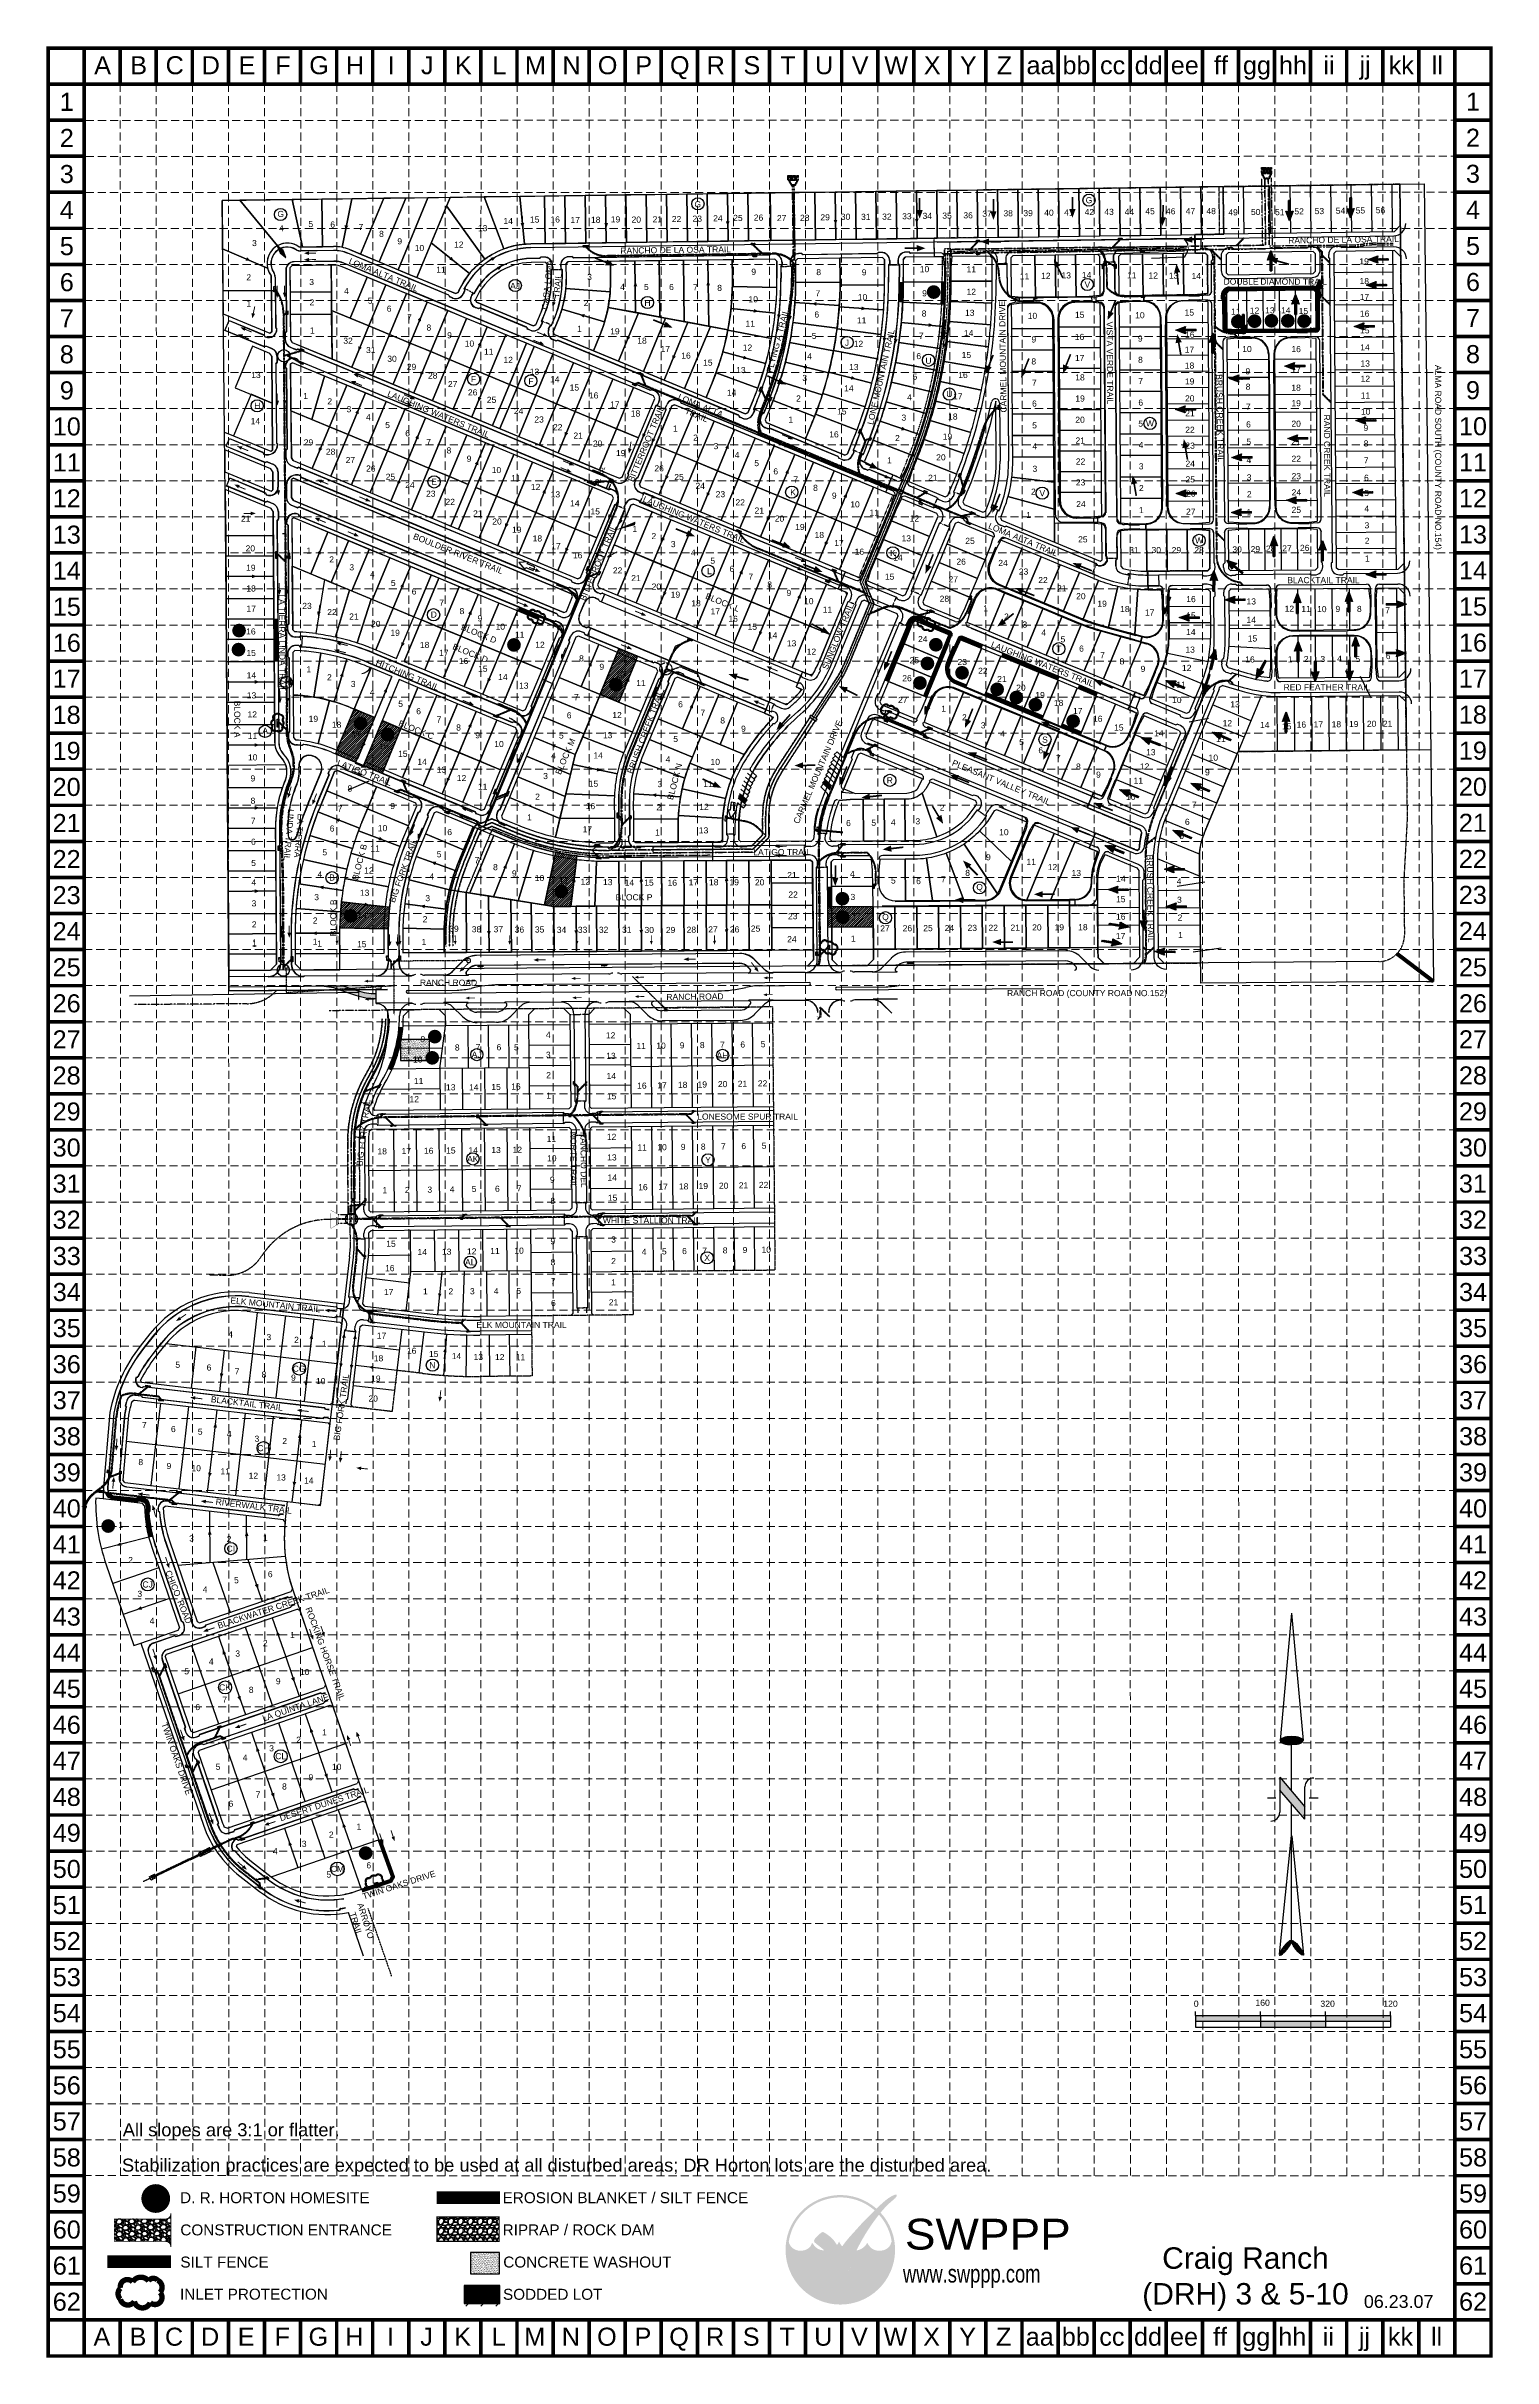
# Model space of a CAD drawing. Header units: inches. Extents: x 2510995 to 2514555, y 7106046 to 7111737.
import ezdxf
from ezdxf.enums import TextEntityAlignment as Align

# ---------------------------------------------------------------- set-up
doc = ezdxf.new("R2010")
doc.units = ezdxf.units.IN
doc.header["$MEASUREMENT"] = 0
for name, pattern in [('ACAD_ISO02W100', [15, 12, -3]), ('BORDER2', [0.875, 0.25, -0.125, 0.25, -0.125, 0, -0.125]), ('DASHED', [0.75, 0.5, -0.25]), ('HIDDEN', [0.375, 0.25, -0.125]), ('HIDDEN2', [0.1875, 0.125, -0.0625]), ('XHO437PT$0$HIDDEN2', [0.1875, 0.125, -0.0625]), ('XHO459HY$0$HIDDEN2', [0.1875, 0.125, -0.0625]), ('XHO460PT$0$HIDDEN2', [0.1875, 0.125, -0.0625]), ('XHO460PV$0$HIDDEN2', [0.1875, 0.125, -0.0625]), ('XHO465BS$0$HIDDEN', [0.375, 0.25, -0.125]), ('XHO465PV$0$HIDDEN2', [0.1875, 0.125, -0.0625]), ('XHO477PV$0$HIDDEN2', [0.1875, 0.125, -0.0625]), ('XHO477ST$0$CL', [0.7, 0.5, -0.05, 0.1, -0.05]), ('XHOE001PT$0$HIDDEN2', [0.1875, 0.125, -0.0625]), ('XHOE002PPT-PHASE10$0$HIDDEN2', [0.1875, 0.125, -0.0625])]:
    doc.linetypes.add(name, pattern=pattern)
for name, color, linetype in [('BASE', 7, 'Continuous'), ('C-DAM-ROAD-NAME', 2, 'Continuous'), ('C-ROAD-LBL', 7, 'Continuous'), ('C-STNM-N', 4, 'Continuous'), ('C-STRM-HYD', 4, 'Continuous'), ('C-WTRC-DAM-TEXT-N', 4, 'Continuous'), ('C-WTRC-FULL-PH2B-N', 7, 'Continuous'), ('EROSION BLANKETS', 84, 'Continuous'), ('GRID', 254, 'DASHED'), ('INLET PROTECTION', 5, 'Continuous'), ('LEGEND', 7, 'Continuous'), ('LOGO', 7, 'Continuous'), ('NARROW', 7, 'Continuous'), ('SODDED LOT', 2, 'Continuous'), ('XHO437PT$0$C-ROAD-IDEN-E', 6, 'Continuous'), ('XHO437PT$0$C-ROAD-IDEN-N', 7, 'Continuous'), ('XHO437PT$0$V-BNDY-N', 3, 'Continuous'), ('XHO437PT$0$V-ESMT-ROW-E', 6, 'XHO437PT$0$HIDDEN2'), ('XHO437PT$0$V-PROP-SUBD-IDEN-N', 6, 'Continuous'), ('XHO437PT$0$V-PROP-SUBD-N', 7, 'Continuous'), ('XHO437PT$0$V-RWAY-LINE-DETL-N', 4, 'Continuous'), ('XHO437PT$0$V-RWAY-LINE-N', 4, 'Continuous'), ('XHO437PV$0$C-ROAD-BACK-N', 4, 'Continuous'), ('XHO437PV$0$C-ROAD-FACE-N', 2, 'Continuous'), ('XHO437ST$0$C-STRM-STRC-N', 4, 'Continuous'), ('XHO459HY$0$C-DAM-EX', 14, 'XHO459HY$0$HIDDEN2'), ('XHO459PT$0$V-ADJC-LINE-E', 6, 'Continuous'), ('XHO459PT$0$V-BNDY-N-P6', 6, 'BORDER2'), ('XHO459PT$0$V-PROP-SUBD-IDEN-N-P6', 14, 'Continuous'), ('XHO459PT$0$V-PROP-SUBD-N-P6', 14, 'Continuous'), ('XHO459PT$0$V-RWAY-LINE-N-P6', 14, 'Continuous'), ('XHO459PV$0$C-ROAD-BACK-P6', 14, 'Continuous'), ('XHO459PV$0$C-ROAD-BACK-P7', 9, 'Continuous'), ('XHO459PV$0$C-ROAD-FACE-P6', 6, 'Continuous'), ('XHO459PV$0$C-ROAD-IDEN-P7', 1, 'Continuous'), ('XHO459PV$0$C-ROAD-TEMP-P6', 6, 'Continuous'), ('XHO459ST$0$C-TOPO-MAJR', 6, 'Continuous'), ('XHO460PT$0$C-ROAD-IDEN-N', 1, 'Continuous'), ('XHO460PT$0$V-ADJC-LINE-E', 6, 'Continuous'), ('XHO460PT$0$V-AREA-PLINE', 6, 'Continuous'), ('XHO460PT$0$V-BNDY-N-P7', 3, 'HIDDEN2'), ('XHO460PT$0$V-ESMT-DRNG-OS-N-P7', 6, 'XHO460PT$0$HIDDEN2'), ('XHO460PT$0$V-ESMT-SSWR-N-P7', 2, 'XHO460PT$0$HIDDEN2'), ('XHO460PT$0$V-PROP-BLOK-IDEN-N-P7', 6, 'Continuous'), ('XHO460PT$0$V-PROP-SUBD-IDEN-N-P7', 6, 'Continuous'), ('XHO460PT$0$V-PROP-SUBD-N-P7', 7, 'Continuous'), ('XHO460PV$0$C-PARK-STRP-N', 12, 'Continuous'), ('XHO460PV$0$C-ROAD-BOC-N', 4, 'Continuous'), ('XHO460PV$0$C-ROAD-CNTR-OLD', 6, 'Continuous'), ('XHO460PV$0$C-TRANSITION', 6, 'XHO460PV$0$HIDDEN2'), ('XHO460ST$0$C-BPOLY', 1, 'Continuous'), ('XHO465BS$0$C-ROAD-BACK-N', 6, 'Continuous'), ('XHO465BS$0$C-ROAD-BACK-P4-N', 6, 'Continuous'), ('XHO465BS$0$C-ROAD-FOC-P4-N', 12, 'Continuous'), ('XHO465BS$0$C-SSWR-UNDR-N', 3, 'XHO465BS$0$HIDDEN'), ('XHO465PT$0$C-ROAD-IDEN-N', 1, 'Continuous'), ('XHO465PT$0$V-ADJC-E', 6, 'Continuous'), ('XHO465PT$0$V-BNDY-N-P5', 3, 'BORDER2'), ('XHO465PT$0$V-PROP-SUBD-BLOK-IDEN-N-P5', 6, 'Continuous'), ('XHO465PT$0$V-PROP-SUBD-IDEN-N-P5', 6, 'Continuous'), ('XHO465PT$0$V-PROP-SUBD-N-P5', 7, 'Continuous'), ('XHO465PT$0$V-RWAY-LINE-N-P5', 4, 'Continuous'), ('XHO465PV$0$C-ROAD-BACK-N', 4, 'Continuous'), ('XHO465PV$0$C-ROAD-EXPJ', 6, 'XHO465PV$0$HIDDEN2'), ('XHO465ST$0$C-STRM-T1-TEXT', 4, 'Continuous'), ('XHO477PT$0$C-ROAD-IDEN-E', 6, 'Continuous'), ('XHO477PT$0$C-ROAD-IDEN-N', 1, 'Continuous'), ('XHO477PT$0$V-PLIN-AREA', 216, 'Continuous'), ('XHO477PT$0$V-PROP-SUBD-BLOK-IDEN-N', 6, 'Continuous'), ('XHO477PT$0$V-PROP-SUBD-IDEN-N', 6, 'Continuous'), ('XHO477PT$0$V-PROP-SUBD-N', 7, 'Continuous'), ('XHO477PT$0$V-RWAY-LINE-DETL-N', 4, 'Continuous'), ('XHO477PT$0$V-RWAY-LINE-N', 4, 'Continuous'), ('XHO477PV$0$C-ROAD-BOC-N', 6, 'Continuous'), ('XHO477PV$0$C-ROAD-FOC-N', 12, 'Continuous'), ('XHO477PV$0$C-TRANSITION', 6, 'XHO477PV$0$HIDDEN2'), ('XHO477ST$0$C-STRM-STRC-N', 2, 'Continuous'), ('XHOE001PT$0$C-ROAD-IDEN-N', 1, 'Continuous'), ('XHOE001PT$0$V-ADJC-LINE-E', 6, 'Continuous'), ('XHOE001PT$0$V-BNDY-ROW-DED-E', 6, 'Continuous'), ('XHOE001PT$0$V-ESMT-SSWR-E', 6, 'XHOE001PT$0$HIDDEN2'), ('XHOE001PT$0$V-PROP-SUBD-BLOK-IDEN-N', 6, 'Continuous'), ('XHOE001PT$0$V-PROP-SUBD-IDEN-N', 6, 'Continuous'), ('XHOE001PT$0$V-PROP-SUBD-N', 7, 'Continuous'), ('XHOE001PT$0$V-RWAY-LINE-N', 4, 'Continuous'), ('XHOE001PV$0$C-ROAD-ASPH-N', 4, 'Continuous'), ('XHOE001PV$0$C-ROAD-BOC-N', 4, 'Continuous'), ('XHOE001PV$0$C-ROAD-FOC-N', 2, 'Continuous'), ('XHOE001ST$0$C-DAM-JUNK', 7, 'Continuous'), ('XHOE001ST$0$C-STRM-T1-TEXT', 4, 'Continuous'), ('XHOE001ST$0$XREF', 7, 'Continuous'), ('XHOE002PPT-PHASE10$0$C-ROAD-IDEN-N', 1, 'Continuous'), ('XHOE002PPT-PHASE10$0$PARCELCLOSURE', 124, 'Continuous'), ('XHOE002PPT-PHASE10$0$V-ADJC-LINE-E', 6, 'Continuous'), ('XHOE002PPT-PHASE10$0$V-ESMT-SSWR-E', 6, 'XHOE002PPT-PHASE10$0$HIDDEN2'), ('XHOE002PPT-PHASE10$0$V-PROP-SUBD-BLOK-IDEN-N', 6, 'Continuous'), ('XHOE002PPT-PHASE10$0$V-PROP-SUBD-IDEN-N', 6, 'Continuous'), ('XHOE002PPT-PHASE10$0$V-PROP-SUBD-N', 7, 'Continuous'), ('XHOE002PPT-PHASE10$0$V-PROP-SUBD-N-P7', 12, 'Continuous'), ('XHOE002PPT-PHASE10$0$V-RWAY-LINE-N-P7', 12, 'Continuous'), ('XHOE002PV$0$C-ROAD-BOC-N', 2, 'Continuous'), ('XHOE002PV$0$C-ROAD-FOC-N', 2, 'Continuous'), ('ZSTORM', 5, 'XHO477ST$0$CL')]:
    doc.layers.add(name, color=color, linetype=linetype)
doc.layers.add('XHO459PT$0$V-AREA-PLIN', color=163, linetype='Continuous', plot=False)
doc.layers.add('XHOE001PT$0$V-AREA-PLIN', color=21, linetype='Continuous', plot=False)
doc.styles.add('DRHorton', font='dutcheb.ttf')
doc.styles.add("L200'", font='ARIAL.TTF', dxfattribs={"height": 0.001969})
doc.styles.add('LOGO1', font='ROCKEB.TTF', dxfattribs={"height": 25})
doc.styles.get("Standard").update_dxf_attribs({"font": 'ARIAL.TTF'})
pattern_1 = [(90, (0, 0), (-2.5, -4e-16), [])]
pattern_2 = [(37.5, (0, 0), (-0.0629933581, 1.926823769), [0, -1.52, 0, -1.7, 0, -1.625]), (7.5, (0, 0), (1.7697767053, 2.8221460652), [0, -0.82, 0, -1.37, 0, -0.525]), (327.5, (-1.23, 0), (3.11414186175, 0.00565905354), [0, -0.5, 0, -1.8, 0, -2.35]), (317.5, (-1.23, 0), (3.0061266046, 0.8776755649), [0, -0.25, 0, -1.18, 0, -1.35])]

msp = doc.modelspace()

# ---------------------------------------------------------------- texts
at = {"insert": (2513946.3, 7106318.2), "char_height": 52.8, "width": 557.284, "attachment_point": 2}
msp.add_mtext('Craig Ranch (DRH) 3 & 5-10', dxfattribs=at)
at = {"layer": 'BASE'}
for s, height, p in [('A', 44.4, (2511133.5, 7111690.4)), ('B', 44.4, (2511222.2, 7111690.4)), ('C', 44.4, (2511311, 7111690.4)), ('D', 44.4, (2511399.8, 7111690.4)), ('E', 44.4, (2511488.6, 7111690.4)), ('F', 44.4, (2511577.4, 7111690.4)), ('G', 44.4, (2511666.2, 7111690.4)), ('H', 44.4, (2511754.9, 7111690.4)), ('I', 44.4, (2511843.7, 7111690.4)), ('J', 44.4, (2511932.5, 7111690.4)), ('K', 44.4, (2512021.3, 7111690.4)), ('L', 44.4, (2512110.1, 7111690.4)), ('M', 44.4, (2512198.8, 7111690.4)), ('N', 44.4, (2512287.6, 7111690.4)), ('O', 44.4, (2512376.4, 7111690.4)), ('P', 44.4, (2512465.2, 7111690.4)), ('Q', 44.4, (2512554, 7111690.4)), ('R', 44.4, (2512642.7, 7111690.4)), ('S', 44.4, (2512731.5, 7111690.4)), ('T', 44.4, (2512820.3, 7111690.4)), ('U', 44.4, (2512909.1, 7111690.4)), ('V', 44.4, (2512997.9, 7111690.4)), ('W', 44.4, (2513086.6, 7111690.4)), ('X', 44.4, (2513175.4, 7111690.4)), ('Y', 44.4, (2513264.2, 7111690.4)), ('Z', 44.4, (2513353, 7111690.4)), ('aa', 44.39, (2513441.8, 7111690.4)), ('bb', 44.39, (2513530.5, 7111690.4)), ('cc', 44.39, (2513619.3, 7111690.4)), ('dd', 44.39, (2513708.1, 7111690.4)), ('ee', 44.39, (2513796.9, 7111690.4)), ('ff', 44.39, (2513885.7, 7111690.4)), ('gg', 44.39, (2513974.5, 7111690.4)), ('hh', 44.39, (2514063.2, 7111690.4)), ('ii', 44.39, (2514152, 7111690.4)), ('jj', 44.39, (2514240.8, 7111690.4)), ('kk', 44.39, (2514329.6, 7111690.4)), ('ll', 44.39, (2514418.4, 7111690.4)), ('1', 44.4, (2511045.2, 7111600.5)), ('1', 44.4, (2511045.4, 7111600.2)), ('1', 44.4, (2514506.2, 7111600.7)), ('2', 44.4, (2511045.4, 7111511.4)), ('2', 44.4, (2514506.2, 7111511.9)), ('3', 44.4, (2511045.4, 7111422.6)), ('3', 44.4, (2514506.2, 7111423.2)), ('4', 44.4, (2511045.4, 7111333.8)), ('4', 44.4, (2514506.2, 7111334.4)), ('5', 44.4, (2511045.4, 7111245)), ('5', 44.4, (2514506.2, 7111245.6)), ('6', 44.4, (2511045.4, 7111156.3)), ('6', 44.4, (2514506.2, 7111156.8)), ('7', 44.4, (2511045.4, 7111067.5)), ('7', 44.4, (2514506.2, 7111068)), ('8', 44.4, (2511045.4, 7110978.7)), ('8', 44.4, (2514506.2, 7110979.2)), ('9', 44.4, (2511045.4, 7110889.9)), ('9', 44.4, (2514506.2, 7110890.5)), ('10', 44.39, (2511045.4, 7110801.1)), ('10', 44.39, (2514506.2, 7110801.7)), ('11', 44.39, (2511045.4, 7110712.4)), ('11', 44.39, (2514506.2, 7110712.9)), ('12', 44.39, (2511045.2, 7110624)), ('12', 44.39, (2514506.1, 7110624.5)), ('13', 44.39, (2511045.4, 7110534.8)), ('13', 44.39, (2514506.2, 7110535.3)), ('14', 44.39, (2511045.4, 7110446)), ('14', 44.39, (2514506.2, 7110446.6)), ('15', 44.39, (2511045.4, 7110357.2)), ('15', 44.39, (2514506.2, 7110357.8)), ('16', 44.39, (2511045.4, 7110268.5)), ('16', 44.39, (2514506.2, 7110269)), ('17', 44.39, (2511045, 7110179.9)), ('17', 44.39, (2514505.9, 7110180.5)), ('18', 44.39, (2511045, 7110091.1)), ('18', 44.39, (2514505.9, 7110091.7)), ('19', 44.39, (2511045, 7110002.4)), ('19', 44.39, (2514505.9, 7110002.9)), ('20', 44.39, (2511045, 7109913.6)), ('20', 44.39, (2514505.9, 7109914.1)), ('21', 44.39, (2511045, 7109824.8)), ('21', 44.39, (2514505.9, 7109825.3)), ('22', 44.39, (2511045, 7109736)), ('22', 44.39, (2514505.9, 7109736.6)), ('23', 44.39, (2511045, 7109647.2)), ('23', 44.39, (2514505.9, 7109647.8)), ('24', 44.39, (2511045, 7109558.5)), ('24', 44.39, (2514505.9, 7109559)), ('25', 44.39, (2511045, 7109469.7)), ('25', 44.39, (2514506.1, 7109469.8)), ('26', 44.39, (2511045, 7109380.9)), ('26', 44.39, (2514506.1, 7109381)), ('27', 44.39, (2511045, 7109292.1)), ('27', 44.39, (2514506.1, 7109292.2)), ('28', 44.39, (2511045, 7109203.3)), ('28', 44.39, (2514506.1, 7109203.4)), ('29', 44.39, (2511045, 7109114.6)), ('29', 44.39, (2514506.1, 7109114.6)), ('30', 44.39, (2511045, 7109025.8)), ('30', 44.39, (2514506.1, 7109025.9)), ('31', 44.39, (2511045, 7108937)), ('31', 44.39, (2514506.1, 7108937.1)), ('32', 44.39, (2511045, 7108848.2)), ('32', 44.39, (2514506.1, 7108848.3)), ('33', 44.39, (2511045.3, 7108758.8)), ('33', 44.39, (2514506.4, 7108758.9)), ('34', 44.39, (2511045.3, 7108670.1)), ('34', 44.39, (2514506.4, 7108670.1)), ('35', 44.39, (2511045.3, 7108581.3)), ('35', 44.39, (2514506.4, 7108581.4)), ('36', 44.39, (2511045.3, 7108492.5)), ('36', 44.39, (2514506.4, 7108492.6)), ('37', 44.39, (2511045.3, 7108403.7)), ('37', 44.39, (2514506.4, 7108403.8)), ('38', 44.39, (2511045.3, 7108314.9)), ('38', 44.39, (2514506.4, 7108315)), ('39', 44.39, (2511045.3, 7108226.1)), ('39', 44.39, (2514506.4, 7108226.2)), ('40', 44.39, (2511045.3, 7108137.4)), ('40', 44.39, (2514506.4, 7108137.5)), ('41', 44.39, (2511045.3, 7108048.6)), ('41', 44.39, (2514506.4, 7108048.7)), ('42', 44.39, (2511045.2, 7107960.2)), ('42', 44.39, (2514506.3, 7107960.3)), ('43', 44.39, (2511045.3, 7107871)), ('43', 44.39, (2514506.4, 7107871.1)), ('44', 44.39, (2511045.3, 7107782.2)), ('44', 44.39, (2514506.4, 7107782.3)), ('45', 44.39, (2511045.3, 7107693.5)), ('45', 44.39, (2514506.4, 7107693.5)), ('46', 44.39, (2511045.3, 7107604.7)), ('46', 44.39, (2514506.4, 7107604.8)), ('47', 44.39, (2511045.3, 7107515.9)), ('47', 44.39, (2514506.4, 7107516)), ('48', 44.39, (2511045.3, 7107427.1)), ('48', 44.39, (2514506.4, 7107427.2)), ('49', 44.39, (2511045.3, 7107338.6)), ('49', 44.39, (2514506.4, 7107338.6)), ('50', 44.39, (2511045.3, 7107249.8)), ('50', 44.39, (2514506.4, 7107249.9)), ('51', 44.39, (2511045.3, 7107161)), ('51', 44.39, (2514506.4, 7107161.1)), ('52', 44.39, (2511045.3, 7107072.2)), ('52', 44.39, (2514506.4, 7107072.3)), ('53', 44.39, (2511045.3, 7106983.4)), ('53', 44.39, (2514506.4, 7106983.5)), ('54', 44.39, (2511045.3, 7106894.7)), ('54', 44.39, (2514506.4, 7106894.7)), ('55', 44.39, (2511045.3, 7106805.9)), ('55', 44.39, (2514506.4, 7106806)), ('56', 44.39, (2511045.3, 7106717.1)), ('56', 44.39, (2514506.4, 7106717.2)), ('57', 44.39, (2511045.3, 7106628.3)), ('57', 44.39, (2514506.4, 7106628.4)), ('58', 44.39, (2511045.3, 7106539.5)), ('58', 44.39, (2514506.4, 7106539.6)), ('59', 44.39, (2511045.3, 7106450.8)), ('59', 44.39, (2514506.4, 7106450.8)), ('60', 44.39, (2511045.3, 7106362)), ('60', 44.39, (2514506.4, 7106362.1)), ('61', 44.39, (2511045.3, 7106273.2)), ('61', 44.39, (2514506.4, 7106273.3)), ('62', 44.39, (2511045.3, 7106184.4)), ('62', 44.39, (2514506.4, 7106184.5)), ('A', 44.4, (2511131.7, 7106098.2)), ('B', 44.4, (2511220.5, 7106098.2)), ('C', 44.4, (2511309.3, 7106098.2)), ('D', 44.4, (2511398.1, 7106098.2)), ('E', 44.4, (2511486.8, 7106098.2)), ('F', 44.4, (2511575.6, 7106098.2)), ('G', 44.4, (2511664.4, 7106098.2)), ('H', 44.4, (2511753.2, 7106098.2)), ('I', 44.4, (2511842, 7106098.2)), ('J', 44.4, (2511930.8, 7106098.2)), ('K', 44.4, (2512019.5, 7106098.2)), ('L', 44.4, (2512108.3, 7106098.2)), ('M', 44.4, (2512197.1, 7106098.2)), ('N', 44.4, (2512285.9, 7106098.2)), ('O', 44.4, (2512374.7, 7106098.2)), ('P', 44.4, (2512463.4, 7106098.2)), ('Q', 44.4, (2512552.2, 7106098.2)), ('R', 44.4, (2512641, 7106098.2)), ('S', 44.4, (2512729.8, 7106098.2)), ('T', 44.4, (2512818.6, 7106098.2)), ('U', 44.4, (2512907.3, 7106098.2)), ('V', 44.4, (2512996.1, 7106098.2)), ('W', 44.4, (2513084.9, 7106098.2)), ('X', 44.4, (2513173.7, 7106098.2)), ('Y', 44.4, (2513262.5, 7106098.2)), ('Z', 44.4, (2513351.2, 7106098.2)), ('aa', 44.39, (2513440, 7106098.2)), ('bb', 44.39, (2513528.8, 7106098.2)), ('cc', 44.39, (2513617.6, 7106098.2)), ('dd', 44.39, (2513706.4, 7106098.2)), ('ee', 44.39, (2513795.1, 7106098.2)), ('ff', 44.39, (2513883.9, 7106098.2)), ('gg', 44.39, (2513972.7, 7106098.2)), ('hh', 44.39, (2514061.5, 7106098.2)), ('ii', 44.39, (2514150.3, 7106098.2)), ('jj', 44.39, (2514239.1, 7106098.2)), ('kk', 44.39, (2514327.8, 7106098.2)), ('ll', 44.39, (2514416.6, 7106098.2))]:
    msp.add_text(s, height=height, dxfattribs=at).set_placement(p, align=Align.MIDDLE_CENTER)
at = {"layer": 'BASE', "color": 7, "style": "L200'"}
for s, height, p in [('All slopes are 3:1 or flatter.', 32.119, (2511183.2, 7106591.5)), ('Stabilization practices are expected to be used at all disturbed areas; DR Horton lots are the disturbed area.', 32.1191, (2511181.2, 7106504.5))]:
    msp.add_text(s, height=height, dxfattribs=at).set_placement(p)
at = {"layer": 'BASE'}
msp.add_text('06.23.07', height=31.47, dxfattribs=at).set_placement((2514323.3, 7106169.1), align=Align.CENTER)
at = {"layer": 'C-DAM-ROAD-NAME', "color": 7}
msp.add_text('ELK MOUNTAIN TRAIL', height=15, rotation=354.2506, dxfattribs=at).set_placement((2511447.5, 7108642.3))
at = {"layer": 'C-ROAD-LBL', "color": 7}
msp.add_text('RANCH ROAD', height=15, dxfattribs=at).set_placement((2511914.4, 7109424.3))
at = {"layer": 'C-STNM-N', "color": 7}
for s, p in [('DOUBLE ', (2513892.4, 7111150.2, 506.2)), ('DIAMOND TRAIL', (2513982.9, 7111150, 506.2)), ('BLACKTAIL TRAIL', (2514049.3, 7110415.2, 1457.2)), ('RED FEATHER TRAIL', (2514040.1, 7110151.6, 1457.2)), ('RANCH ROAD (COUNTY ROAD NO.152)', (2513359.5, 7109398.5))]:
    msp.add_text(s, height=15, dxfattribs=at).set_placement(p)
for s, rotation, p in [('ALMA ROAD SOUTH (COUNTY ROAD NO.154)', 270, (2514413.1, 7110952.4, 1457.2)), ('BRUSH CREEK TRAIL', 271.1816, (2513873.9, 7110929.7, 1457.2)), ('RAND CREEK TRAIL', 270.2054, (2514139.3, 7110830.4, 1457.2)), ('LAUGHING WATERS TRAIL', 338.4841, (2513318.4, 7110258.5, 1457.2)), ('PLEASANT VALLEY TRAIL ', 337.5578, (2513222.5, 7109967.3, 1457.2)), ('BRUSH CREEK TRAIL', 270.8149, (2513703.2, 7109746.8, 1457.2))]:
    msp.add_text(s, height=15, rotation=rotation, dxfattribs=at).set_placement(p)
at = {"layer": 'LEGEND', "style": "L200'"}
for s, height, p in [('D. R. HORTON HOMESITE', 26.949, (2511324.2, 7106426.9)), ('EROSION BLANKET / SILT FENCE', 26.949, (2512117.9, 7106426.9)), ('CONSTRUCTION ENTRANCE', 26.949, (2511324.8, 7106347.6)), ('RIPRAP / ROCK DAM', 26.949, (2512118, 7106347.8)), ('SILT FENCE', 26.95, (2511324.9, 7106268.5)), ('CONCRETE WASHOUT', 26.949, (2512119.6, 7106268.5)), ('INLET PROTECTION', 26.949, (2511324.1, 7106189.4)), ('SODDED LOT', 26.95, (2512118.9, 7106189.1))]:
    msp.add_text(s, height=height, dxfattribs=at).set_placement(p)
at = {"layer": 'XHO437PT$0$C-ROAD-IDEN-E', "color": 7}
for s, rotation, p in [('BIG FORK TRAIL', 81.6042, (2511716.3, 7108303.9)), ('BLACKTAIL TRAIL', 353.1286, (2511399.3, 7108399)), ('RIVERWALK TRAIL', 353.066, (2511411, 7108146.7)), ('BLACKWATER CREEK TRAIL', 18.0519, (2511419.5, 7107841)), ('ROCKING HORSE TRAIL', 290.2803, (2511632.7, 7107891.1)), ('LA QUINTA LANE', 18.519, (2511529.7, 7107612.8)), ('DESERT DUNES TRAIL', 18.1626, (2511572.2, 7107367)), ('TWIN OAKS DRIVE', 17.9036, (2511776.1, 7107174.4))]:
    msp.add_text(s, height=15, rotation=rotation, dxfattribs=at).set_placement(p)
at = {"layer": 'XHO437PT$0$C-ROAD-IDEN-E', "color": 7, "insert": (2511788.1, 7107124.3), "char_height": 15, "width": 70.307, "attachment_point": 2, "rotation": 287.6161}
msp.add_mtext('ARROYO TRAIL', dxfattribs=at)
at = {"layer": 'XHO437PT$0$C-ROAD-IDEN-N', "color": 7}
for s, rotation, p in [('CHICO  ROAD', 291.9239, (2511287.4, 7107981.4)), ('TWIN OAKS DRIVE', 289.2051, (2511277.8, 7107606.9))]:
    msp.add_text(s, height=15, rotation=rotation, dxfattribs=at).set_placement(p)
at = {"layer": 'XHO437PT$0$V-PROP-SUBD-IDEN-N', "color": 7}
for s, p in [('4', (2511448.4, 7108565.6)), ('3', (2511542.6, 7108559.1)), ('2', (2511610.7, 7108552.6)), ('5', (2511318.4, 7108490.8)), ('1', (2511678.9, 7108542.8)), ('6', (2511395.3, 7108484.3)), ('7', (2511464.5, 7108474.6)), ('8', (2511530.6, 7108467)), ('9', (2511603.1, 7108459.4)), ('CG', (2511617.1, 7108481.3)), ('10', (2511670.3, 7108450.8)), ('7', (2511236.1, 7108342.5)), ('6', (2511307.5, 7108332.7)), ('5', (2511373.7, 7108326.3)), ('4', (2511445.1, 7108320.8)), ('3', (2511513.2, 7108308.9)), ('CH', (2511529.5, 7108285.8)), ('2', (2511581.6, 7108303.5)), ('1', (2511654.1, 7108296)), ('8', (2511227.4, 7108251.5)), ('9', (2511296.7, 7108241.8)), ('10', (2511363.8, 7108236.4)), ('11', (2511435.3, 7108228.8)), ('12', (2511504.6, 7108218)), ('13', (2511572.8, 7108213.6)), ('14', (2511641, 7108206)), ('1', (2511178, 7108096.8)), ('3', (2511352.3, 7108063.5)), ('CI', (2511449.2, 7108038.4)), ('2', (2511444.7, 7108062)), ('1', (2511534, 7108065)), ('2', (2511202.3, 7108010.5)), ('6', (2511546.1, 7107975.6)), ('3', (2511225, 7107927.2)), ('CJ', (2511244.3, 7107950.1)), ('4', (2511385.6, 7107937.8)), ('5', (2511462.9, 7107960.5)), ('4', (2511255.2, 7107860.5)), ('2', (2511534, 7107805.8)), ('1', (2511600.7, 7107825.5)), ('4', (2511400.8, 7107760.4)), ('3', (2511465.9, 7107780.1)), ('5', (2511340.3, 7107736.2)), ('CK', (2511434.8, 7107696.7)), ('8', (2511499.2, 7107690.7)), ('9', (2511565.8, 7107711.9)), ('10', (2511630.9, 7107734.6)), ('6', (2511367.5, 7107648.3)), ('7', (2511434.1, 7107666.5)), ('1', (2511679.4, 7107586)), ('4', (2511484.2, 7107523.9)), ('3', (2511549.3, 7107546.7)), ('CL', (2511571.8, 7107527.4)), ('2', (2511615.9, 7107567.9)), ('5', (2511417.5, 7107501.2)), ('9', (2511646.1, 7107475.5)), ('10', (2511709.7, 7107501.2)), ('6', (2511449.3, 7107410.4)), ('7', (2511515.9, 7107433.1)), ('8', (2511581, 7107452.8)), ('1', (2511764.4, 7107354.1)), ('4', (2511558.5, 7107293.5)), ('3', (2511629.6, 7107311.7)), ('2', (2511696.2, 7107334.4)), ('5', (2511690.2, 7107235.9)), ('CM', (2511711.3, 7107249.8)), ('6', (2511788.6, 7107258.7))]:
    msp.add_text(s, height=15, dxfattribs=at).set_placement(p, align=Align.MIDDLE)
at = {"layer": 'XHO459PT$0$V-PROP-SUBD-IDEN-N-P6', "color": 7}
for s, p in [('55', (2514229.1, 7111332.8)), ('56', (2514278.6, 7111333.5)), ('49', (2513915.7, 7111328.2)), ('50', (2513971.4, 7111329.1)), ('51', (2514030.8, 7111328.6)), ('52', (2514078.3, 7111330.6)), ('53', (2514128.2, 7111331.3)), ('54', (2514180.2, 7111332.1)), ('19', (2514238.2, 7111207.6)), ('18', (2514238.7, 7111159)), ('17', (2514239.1, 7111119.8)), ('15', (2513808.1, 7111081.4)), ('11', (2513922.4, 7111083.9)), ('12', (2513968.7, 7111086.4)), ('13', (2514006.4, 7111086.8)), ('14', (2514045.6, 7111087.1)), ('15', (2514088.9, 7111085.1)), ('16', (2514239.6, 7111078.9)), ('16', (2513809.2, 7111027)), ('10', (2513950, 7110991.7)), ('16', (2514071, 7110991.5)), ('15', (2514240, 7111037.6)), ('14', (2514240.4, 7110995.8)), ('17', (2513808.4, 7110989.9)), ('18', (2513808.6, 7110951)), ('9', (2513952.2, 7110936.8)), ('17', (2514070.7, 7110940.2)), ('13', (2514240.9, 7110956.1)), ('19', (2513808.9, 7110911.9)), ('8', (2513952.7, 7110898.9)), ('18', (2514070.8, 7110896.6)), ('12', (2514241.3, 7110918.8)), ('11', (2514241.7, 7110877.3)), ('20', (2513809.2, 7110870.2)), ('21', (2513809.7, 7110833.6)), ('7', (2513953.2, 7110849.6)), ('19', (2514071, 7110858.3)), ('10', (2514242.1, 7110837.3)), ('22', (2513809.7, 7110793.1)), ('6', (2513953.7, 7110806.1)), ('5', (2513954.2, 7110763.7)), ('20', (2514071, 7110807.9)), ('21', (2514071.1, 7110764.2)), ('9', (2514242.6, 7110797.6)), ('23', (2513809.9, 7110753.9)), ('24', (2513810.2, 7110709.7)), ('4', (2513954.7, 7110718.6)), ('22', (2514071.2, 7110721.7)), ('8', (2514243, 7110759.3)), ('7', (2514243.4, 7110717.6)), ('25', (2513810.4, 7110670.8)), ('3', (2513955.2, 7110675.7)), ('23', (2514071.3, 7110678.7)), ('6', (2514243.9, 7110674.7)), ('26', (2513811.6, 7110635.8)), ('2', (2513955.7, 7110634.4)), ('25', (2514071.4, 7110595.7)), ('24', (2514071.5, 7110638.9)), ('5', (2514244.3, 7110637.3)), ('4', (2514244.8, 7110598.7)), ('27', (2513811.7, 7110591.5)), ('1', (2513954.8, 7110590.1)), ('3', (2514245.2, 7110557.7)), ('30', (2513925.7, 7110498.4)), ('29', (2513970.6, 7110499.3)), ('28', (2514008.2, 7110500.3)), ('27', (2514048.5, 7110501.2)), ('26', (2514092.1, 7110502.2)), ('2', (2514245.7, 7110519.8)), ('1', (2514246.1, 7110476)), ('16', (2513812.2, 7110376)), ('13', (2513960.5, 7110370.3)), ('15', (2513812, 7110335.9)), ('14', (2513960.5, 7110324.9)), ('12', (2514054.3, 7110352.5)), ('11', (2514095.4, 7110351.9)), ('10', (2514134.2, 7110351.4)), ('9', (2514173.5, 7110351.9)), ('8', (2514226.5, 7110351.9)), ('7', (2514296, 7110348.4)), ('13', (2513810.1, 7110251.7)), ('14', (2513811.9, 7110295.1)), ('15', (2513963.6, 7110279)), ('12', (2513801.7, 7110206.8)), ('16', (2513957.4, 7110227.5)), ('1', (2514056.4, 7110228)), ('2', (2514095.7, 7110228.5)), ('3', (2514136.5, 7110228.5)), ('4', (2514177.8, 7110229.6)), ('5', (2514222.7, 7110228.5)), ('6', (2514297.5, 7110235.8)), ('11', (2513787.7, 7110165.3)), ('10', (2513777.4, 7110127.6)), ('13', (2513920.6, 7110117.2)), ('14', (2513733.2, 7110045.7)), ('11', (2513885.7, 7110031.4)), ('12', (2513901.7, 7110070.8)), ('14', (2513993.9, 7110066.3)), ('15', (2514047.8, 7110062.7)), ('16', (2514083.9, 7110067.2)), ('17', (2514125.6, 7110067.6)), ('18', (2514170, 7110068)), ('19', (2514212.8, 7110068.5)), ('20', (2514256.8, 7110069)), ('21', (2514296.1, 7110069.4)), ('13', (2513713.3, 7109999.1)), ('10', (2513867.2, 7109985.8)), ('11', (2513682.5, 7109929)), ('12', (2513698.2, 7109964.2)), ('8', (2513837.3, 7109912)), ('9', (2513852.5, 7109949.6)), ('10', (2513664, 7109889.3)), ('7', (2513820.3, 7109870.2)), ('6', (2513803.1, 7109827.8)), ('5', (2513789.2, 7109793)), ('14', (2513639.7, 7109687.8)), ('15', (2513639.4, 7109637.2)), ('4', (2513782.8, 7109681.3)), ('3', (2513783.7, 7109635.9)), ('16', (2513639.3, 7109594.4)), ('2', (2513785.1, 7109592)), ('17', (2513639.1, 7109546.8)), ('1', (2513786.4, 7109549))]:
    msp.add_text(s, height=15, dxfattribs=at).set_placement(p, align=Align.MIDDLE)
at = {"layer": 'XHO460PT$0$C-ROAD-IDEN-N', "color": 7, "char_height": 15, "attachment_point": 2}
for s, insert, width, rotation in [('RANCHO DE LA OSA TRAIL', (2514187.5, 7111268.3), 371.889, 0.7942), ('VISTA VERDE TRAIL', (2513620.2, 7110957.4), 258.943, 270.4489), ('LOMA ALTA TRAIL', (2513402, 7110529.5), 278.176, 337.4628)]:
    msp.add_mtext(s, dxfattribs=dict(at, insert=insert, width=width, rotation=rotation))
at = {"layer": 'XHO460PT$0$V-PROP-BLOK-IDEN-N-P7', "color": 7}
for s, p in [('G', (2513561.2, 7111358.2)), ('G', (2513561.2, 7111358.2)), ('G', (2513561.2, 7111358.2)), ('G', (2513561.2, 7111358.2)), ('V', (2513557.1, 7111150.5)), ('V', (2513557.1, 7111150.5)), ('V', (2513557.1, 7111150.5)), ('V', (2513557.1, 7111150.5)), ('U', (2513217.5, 7110880.8)), ('U', (2513217.5, 7110880.8)), ('U', (2513217.5, 7110880.8)), ('U', (2513217.5, 7110880.8)), ('W', (2513711.3, 7110808.6)), ('W', (2513711.3, 7110808.6)), ('W', (2513711.3, 7110808.6)), ('W', (2513711.3, 7110808.6)), ('V', (2513446.2, 7110636.8)), ('V', (2513446.2, 7110636.8)), ('V', (2513446.2, 7110636.8)), ('V', (2513446.2, 7110636.8)), ('K', (2513078.5, 7110489.7)), ('K', (2513078.5, 7110489.7)), ('K', (2513078.5, 7110489.7)), ('K', (2513078.5, 7110489.7)), ('W', (2513832.1, 7110520.6)), ('W', (2513832.1, 7110520.6)), ('W', (2513832.1, 7110520.6)), ('W', (2513832.1, 7110520.6)), ('T', (2513486.9, 7110253.8)), ('T', (2513486.9, 7110253.8)), ('T', (2513486.9, 7110253.8)), ('T', (2513486.9, 7110253.8)), ('S', (2513452.8, 7110030.1)), ('S', (2513452.8, 7110030.1)), ('S', (2513452.8, 7110030.1)), ('S', (2513452.8, 7110030.1)), ('R', (2513070.9, 7109929.8)), ('R', (2513070.9, 7109929.8)), ('R', (2513070.9, 7109929.8)), ('R', (2513070.9, 7109929.8)), ('Q', (2513291.9, 7109665.3)), ('Q', (2513291.9, 7109665.3)), ('Q', (2513291.9, 7109665.3)), ('Q', (2513291.9, 7109665.3)), ('Q', (2513060.3, 7109591.6)), ('Q', (2513060.3, 7109591.6)), ('Q', (2513060.3, 7109591.6)), ('Q', (2513060.3, 7109591.6))]:
    msp.add_text(s, height=15, dxfattribs=at).set_placement(p, align=Align.MIDDLE)
at = {"layer": 'XHO460PT$0$V-PROP-SUBD-IDEN-N-P7', "color": 7}
for s, p in [('37', (2513310.3, 7111324.7)), ('37', (2513310.3, 7111324.7)), ('37', (2513310.3, 7111324.7)), ('37', (2513310.3, 7111324.7)), ('38', (2513362.2, 7111325.9)), ('38', (2513362.2, 7111325.9)), ('38', (2513362.2, 7111325.9)), ('38', (2513362.2, 7111325.9)), ('39', (2513411.3, 7111326.3)), ('39', (2513411.3, 7111326.3)), ('39', (2513411.3, 7111326.3)), ('39', (2513411.3, 7111326.3)), ('40', (2513462.6, 7111327.5)), ('40', (2513462.6, 7111327.5)), ('40', (2513462.6, 7111327.5)), ('40', (2513462.6, 7111327.5)), ('41', (2513511.7, 7111327.9)), ('41', (2513511.7, 7111327.9)), ('41', (2513511.7, 7111327.9)), ('41', (2513511.7, 7111327.9)), ('42', (2513562.1, 7111329.1)), ('42', (2513562.1, 7111329.1)), ('42', (2513562.1, 7111329.1)), ('42', (2513562.1, 7111329.1)), ('43', (2513610.6, 7111329.5)), ('43', (2513610.6, 7111329.5)), ('43', (2513610.6, 7111329.5)), ('43', (2513610.6, 7111329.5)), ('44', (2513660.6, 7111329.4)), ('44', (2513660.6, 7111329.4)), ('44', (2513660.6, 7111329.4)), ('44', (2513660.6, 7111329.4)), ('45', (2513711.5, 7111330.9)), ('45', (2513711.5, 7111330.9)), ('45', (2513711.5, 7111330.9)), ('45', (2513711.5, 7111330.9)), ('46', (2513762.3, 7111330.8)), ('46', (2513762.3, 7111330.8)), ('46', (2513762.3, 7111330.8)), ('46', (2513762.3, 7111330.8)), ('47', (2513810.9, 7111331.2)), ('47', (2513810.9, 7111331.2)), ('47', (2513810.9, 7111331.2)), ('47', (2513810.9, 7111331.2)), ('48', (2513861.8, 7111331.3)), ('48', (2513861.8, 7111331.3)), ('48', (2513861.8, 7111331.3)), ('48', (2513861.8, 7111331.3)), ('11', (2513271.6, 7111188.1)), ('11', (2513271.6, 7111188.1)), ('11', (2513271.6, 7111188.1)), ('11', (2513271.6, 7111188.1)), ('11', (2513402.5, 7111170.9)), ('11', (2513402.5, 7111170.9)), ('11', (2513402.5, 7111170.9)), ('11', (2513402.5, 7111170.9)), ('12', (2513455, 7111172)), ('12', (2513455, 7111172)), ('12', (2513455, 7111172)), ('12', (2513455, 7111172)), ('13', (2513505.2, 7111173)), ('13', (2513505.2, 7111173)), ('13', (2513505.2, 7111173)), ('13', (2513505.2, 7111173)), ('14', (2513555.4, 7111174)), ('14', (2513555.4, 7111174)), ('14', (2513555.4, 7111174)), ('14', (2513555.4, 7111174)), ('11', (2513666.6, 7111173.4)), ('11', (2513666.6, 7111173.4)), ('11', (2513666.6, 7111173.4)), ('11', (2513666.6, 7111173.4)), ('12', (2513719.2, 7111172.8)), ('12', (2513719.2, 7111172.8)), ('12', (2513719.2, 7111172.8)), ('12', (2513719.2, 7111172.8)), ('13', (2513769.4, 7111172.2)), ('13', (2513769.4, 7111172.2)), ('13', (2513769.4, 7111172.2)), ('13', (2513769.4, 7111172.2)), ('14', (2513825.2, 7111171.5)), ('14', (2513825.2, 7111171.5)), ('14', (2513825.2, 7111171.5)), ('14', (2513825.2, 7111171.5)), ('12', (2513271.5, 7111132.8)), ('12', (2513271.5, 7111132.8)), ('12', (2513271.5, 7111132.8)), ('12', (2513271.5, 7111132.8)), ('13', (2513267.7, 7111080.9)), ('13', (2513267.7, 7111080.9)), ('13', (2513267.7, 7111080.9)), ('13', (2513267.7, 7111080.9)), ('10', (2513422, 7111073.4)), ('10', (2513422, 7111073.4)), ('10', (2513422, 7111073.4)), ('10', (2513422, 7111073.4)), ('15', (2513538.3, 7111075.8)), ('15', (2513538.3, 7111075.8)), ('15', (2513538.3, 7111075.8)), ('15', (2513538.3, 7111075.8)), ('10', (2513686.5, 7111075)), ('10', (2513686.5, 7111075)), ('10', (2513686.5, 7111075)), ('10', (2513686.5, 7111075)), ('14', (2513265, 7111030.9)), ('14', (2513265, 7111030.9)), ('14', (2513265, 7111030.9)), ('14', (2513265, 7111030.9)), ('9', (2513425.4, 7111015.2)), ('9', (2513425.4, 7111015.2)), ('9', (2513425.4, 7111015.2)), ('9', (2513425.4, 7111015.2)), ('16', (2513537.9, 7111021.6)), ('16', (2513537.9, 7111021.6)), ('16', (2513537.9, 7111021.6)), ('16', (2513537.9, 7111021.6)), ('9', (2513687.3, 7111017.5)), ('9', (2513687.3, 7111017.5)), ('9', (2513687.3, 7111017.5)), ('9', (2513687.3, 7111017.5)), ('15', (2513259.3, 7110977)), ('15', (2513259.3, 7110977)), ('15', (2513259.3, 7110977)), ('15', (2513259.3, 7110977)), ('8', (2513425.2, 7110961.2)), ('8', (2513425.2, 7110961.2)), ('8', (2513425.2, 7110961.2)), ('8', (2513425.2, 7110961.2)), ('17', (2513538.3, 7110969.8)), ('17', (2513538.3, 7110969.8)), ('17', (2513538.3, 7110969.8)), ('17', (2513538.3, 7110969.8)), ('8', (2513687.8, 7110965.3)), ('8', (2513687.8, 7110965.3)), ('8', (2513687.8, 7110965.3)), ('8', (2513687.8, 7110965.3)), ('16', (2513251, 7110927.7)), ('16', (2513251, 7110927.7)), ('16', (2513251, 7110927.7)), ('16', (2513251, 7110927.7)), ('7', (2513426.6, 7110908.8)), ('7', (2513426.6, 7110908.8)), ('7', (2513426.6, 7110908.8)), ('7', (2513426.6, 7110908.8)), ('18', (2513539, 7110921.9)), ('18', (2513539, 7110921.9)), ('18', (2513539, 7110921.9)), ('18', (2513539, 7110921.9)), ('7', (2513688.2, 7110912.7)), ('7', (2513688.2, 7110912.7)), ('7', (2513688.2, 7110912.7)), ('7', (2513688.2, 7110912.7)), ('18', (2513226.1, 7110825.4)), ('18', (2513226.1, 7110825.4)), ('18', (2513226.1, 7110825.4)), ('18', (2513226.1, 7110825.4)), ('17', (2513238.2, 7110875.1)), ('17', (2513238.2, 7110875.1)), ('17', (2513238.2, 7110875.1)), ('17', (2513238.2, 7110875.1)), ('6', (2513426.9, 7110857.5)), ('6', (2513426.9, 7110857.5)), ('6', (2513426.9, 7110857.5)), ('6', (2513426.9, 7110857.5)), ('19', (2513539.2, 7110869.9)), ('19', (2513539.2, 7110869.9)), ('19', (2513539.2, 7110869.9)), ('19', (2513539.2, 7110869.9)), ('6', (2513688.5, 7110859.9)), ('6', (2513688.5, 7110859.9)), ('6', (2513688.5, 7110859.9)), ('6', (2513688.5, 7110859.9)), ('19', (2513212.8, 7110776.2)), ('19', (2513212.8, 7110776.2)), ('19', (2513212.8, 7110776.2)), ('19', (2513212.8, 7110776.2)), ('5', (2513427.2, 7110803.8)), ('5', (2513427.2, 7110803.8)), ('5', (2513427.2, 7110803.8)), ('5', (2513427.2, 7110803.8)), ('20', (2513539.2, 7110817.6)), ('20', (2513539.2, 7110817.6)), ('20', (2513539.2, 7110817.6)), ('20', (2513539.2, 7110817.6)), ('21', (2513539.6, 7110766.6)), ('21', (2513539.6, 7110766.6)), ('21', (2513539.6, 7110766.6)), ('21', (2513539.6, 7110766.6)), ('5', (2513688.3, 7110808.1)), ('5', (2513688.3, 7110808.1)), ('5', (2513688.3, 7110808.1)), ('5', (2513688.3, 7110808.1)), ('20', (2513196.7, 7110725)), ('20', (2513196.7, 7110725)), ('20', (2513196.7, 7110725)), ('20', (2513196.7, 7110725)), ('4', (2513427.6, 7110752.4)), ('4', (2513427.6, 7110752.4)), ('4', (2513427.6, 7110752.4)), ('4', (2513427.6, 7110752.4)), ('22', (2513540.4, 7110714.9)), ('22', (2513540.4, 7110714.9)), ('22', (2513540.4, 7110714.9)), ('22', (2513540.4, 7110714.9)), ('4', (2513689.2, 7110755.7)), ('4', (2513689.2, 7110755.7)), ('4', (2513689.2, 7110755.7)), ('4', (2513689.2, 7110755.7)), ('21', (2513176.8, 7110674.9)), ('21', (2513176.8, 7110674.9)), ('21', (2513176.8, 7110674.9)), ('21', (2513176.8, 7110674.9)), ('3', (2513427.9, 7110696.9)), ('3', (2513427.9, 7110696.9)), ('3', (2513427.9, 7110696.9)), ('3', (2513427.9, 7110696.9)), ('23', (2513540.4, 7110663.3)), ('23', (2513540.4, 7110663.3)), ('23', (2513540.4, 7110663.3)), ('23', (2513540.4, 7110663.3)), ('3', (2513689.6, 7110703.1)), ('3', (2513689.6, 7110703.1)), ('3', (2513689.6, 7110703.1)), ('3', (2513689.6, 7110703.1)), ('2', (2513690, 7110649.6)), ('2', (2513690, 7110649.6)), ('2', (2513690, 7110649.6)), ('2', (2513690, 7110649.6)), ('2', (2513424.3, 7110640.7)), ('2', (2513424.3, 7110640.7)), ('2', (2513424.3, 7110640.7)), ('2', (2513424.3, 7110640.7)), ('24', (2513541.3, 7110610)), ('24', (2513541.3, 7110610)), ('24', (2513541.3, 7110610)), ('24', (2513541.3, 7110610)), ('1', (2513689.7, 7110595.1)), ('1', (2513689.7, 7110595.1)), ('1', (2513689.7, 7110595.1)), ('1', (2513689.7, 7110595.1)), ('12', (2513131.5, 7110574.6)), ('12', (2513131.5, 7110574.6)), ('12', (2513131.5, 7110574.6)), ('12', (2513131.5, 7110574.6)), ('1', (2513412.6, 7110583)), ('1', (2513412.6, 7110583)), ('1', (2513412.6, 7110583)), ('1', (2513412.6, 7110583)), ('13', (2513111.5, 7110525.6)), ('13', (2513111.5, 7110525.6)), ('13', (2513111.5, 7110525.6)), ('13', (2513111.5, 7110525.6)), ('25', (2513268.3, 7110519.4)), ('25', (2513268.3, 7110519.4)), ('25', (2513268.3, 7110519.4)), ('25', (2513268.3, 7110519.4)), ('25', (2513546, 7110523.1)), ('25', (2513546, 7110523.1)), ('25', (2513546, 7110523.1)), ('25', (2513546, 7110523.1)), ('31', (2513671.7, 7110496.8)), ('31', (2513671.7, 7110496.8)), ('31', (2513671.7, 7110496.8)), ('31', (2513671.7, 7110496.8)), ('30', (2513726.7, 7110496.9)), ('30', (2513726.7, 7110496.9)), ('30', (2513726.7, 7110496.9)), ('30', (2513726.7, 7110496.9)), ('29', (2513776.3, 7110496.7)), ('29', (2513776.3, 7110496.7)), ('29', (2513776.3, 7110496.7)), ('29', (2513776.3, 7110496.7)), ('28', (2513832.1, 7110496.9)), ('28', (2513832.1, 7110496.9)), ('28', (2513832.1, 7110496.9)), ('28', (2513832.1, 7110496.9)), ('15', (2513070.5, 7110431.2)), ('15', (2513070.5, 7110431.2)), ('15', (2513070.5, 7110431.2)), ('15', (2513070.5, 7110431.2)), ('14', (2513090.9, 7110478.3)), ('14', (2513090.9, 7110478.3)), ('14', (2513090.9, 7110478.3)), ('14', (2513090.9, 7110478.3)), ('27', (2513227.1, 7110425.1)), ('27', (2513227.1, 7110425.1)), ('27', (2513227.1, 7110425.1)), ('27', (2513227.1, 7110425.1)), ('26', (2513246.5, 7110468.3)), ('26', (2513246.5, 7110468.3)), ('26', (2513246.5, 7110468.3)), ('26', (2513246.5, 7110468.3)), ('24', (2513349.6, 7110465.2)), ('24', (2513349.6, 7110465.2)), ('24', (2513349.6, 7110465.2)), ('24', (2513349.6, 7110465.2)), ('23', (2513400.1, 7110443.8)), ('23', (2513400.1, 7110443.8)), ('23', (2513400.1, 7110443.8)), ('23', (2513400.1, 7110443.8)), ('22', (2513448, 7110423)), ('22', (2513448, 7110423)), ('22', (2513448, 7110423)), ('22', (2513448, 7110423)), ('28', (2513205.3, 7110376.9)), ('28', (2513205.3, 7110376.9)), ('28', (2513205.3, 7110376.9)), ('28', (2513205.3, 7110376.9)), ('21', (2513494.2, 7110402.9)), ('21', (2513494.2, 7110402.9)), ('21', (2513494.2, 7110402.9)), ('21', (2513494.2, 7110402.9)), ('20', (2513541.2, 7110383.2)), ('20', (2513541.2, 7110383.2)), ('20', (2513541.2, 7110383.2)), ('20', (2513541.2, 7110383.2)), ('1', (2513306.6, 7110353.4)), ('1', (2513306.6, 7110353.4)), ('1', (2513306.6, 7110353.4)), ('1', (2513306.6, 7110353.4)), ('2', (2513357.9, 7110333.1)), ('2', (2513357.9, 7110333.1)), ('2', (2513357.9, 7110333.1)), ('2', (2513357.9, 7110333.1)), ('3', (2513403.1, 7110313.4)), ('3', (2513403.1, 7110313.4)), ('3', (2513403.1, 7110313.4)), ('3', (2513403.1, 7110313.4)), ('19', (2513593.4, 7110364.6)), ('19', (2513593.4, 7110364.6)), ('19', (2513593.4, 7110364.6)), ('19', (2513593.4, 7110364.6)), ('18', (2513649.5, 7110351.6)), ('18', (2513649.5, 7110351.6)), ('18', (2513649.5, 7110351.6)), ('18', (2513649.5, 7110351.6)), ('17', (2513710.4, 7110343.1)), ('17', (2513710.4, 7110343.1)), ('17', (2513710.4, 7110343.1)), ('17', (2513710.4, 7110343.1)), ('24', (2513152.1, 7110277.8)), ('4', (2513449.7, 7110293.8)), ('4', (2513449.7, 7110293.8)), ('4', (2513449.7, 7110293.8)), ('4', (2513449.7, 7110293.8)), ('5', (2513497, 7110277.1)), ('5', (2513497, 7110277.1)), ('5', (2513497, 7110277.1)), ('5', (2513497, 7110277.1)), ('6', (2513542.7, 7110254.3)), ('6', (2513542.7, 7110254.3)), ('6', (2513542.7, 7110254.3)), ('6', (2513542.7, 7110254.3)), ('25', (2513131.3, 7110225.7)), ('23', (2513249.2, 7110221.2)), ('23', (2513249.2, 7110221.2)), ('23', (2513249.2, 7110221.2)), ('23', (2513249.2, 7110221.2)), ('22', (2513299.9, 7110199.7)), ('22', (2513299.9, 7110199.7)), ('22', (2513299.9, 7110199.7)), ('22', (2513299.9, 7110199.7)), ('7', (2513594.4, 7110238)), ('7', (2513594.4, 7110238)), ('7', (2513594.4, 7110238)), ('7', (2513594.4, 7110238)), ('8', (2513642.3, 7110222.7)), ('8', (2513642.3, 7110222.7)), ('8', (2513642.3, 7110222.7)), ('8', (2513642.3, 7110222.7)), ('9', (2513694.1, 7110204.2)), ('9', (2513694.1, 7110204.2)), ('9', (2513694.1, 7110204.2)), ('9', (2513694.1, 7110204.2)), ('26', (2513113.3, 7110181.2)), ('21', (2513346.8, 7110179.3)), ('21', (2513346.8, 7110179.3)), ('21', (2513346.8, 7110179.3)), ('21', (2513346.8, 7110179.3)), ('20', (2513393.6, 7110158)), ('20', (2513393.6, 7110158)), ('20', (2513393.6, 7110158)), ('20', (2513393.6, 7110158)), ('19', (2513440.7, 7110139.8)), ('19', (2513440.7, 7110139.8)), ('19', (2513440.7, 7110139.8)), ('19', (2513440.7, 7110139.8)), ('27', (2513102.9, 7110127.9)), ('27', (2513102.9, 7110127.9)), ('27', (2513102.9, 7110127.9)), ('27', (2513102.9, 7110127.9)), ('1', (2513203.3, 7110106.2)), ('1', (2513203.3, 7110106.2)), ('1', (2513203.3, 7110106.2)), ('1', (2513203.3, 7110106.2)), ('2', (2513254.4, 7110085.1)), ('2', (2513254.4, 7110085.1)), ('2', (2513254.4, 7110085.1)), ('2', (2513254.4, 7110085.1)), ('18', (2513486.4, 7110120.4)), ('18', (2513486.4, 7110120.4)), ('18', (2513486.4, 7110120.4)), ('18', (2513486.4, 7110120.4)), ('17', (2513533.5, 7110100.8)), ('17', (2513533.5, 7110100.8)), ('17', (2513533.5, 7110100.8)), ('17', (2513533.5, 7110100.8)), ('16', (2513582.7, 7110081.5)), ('16', (2513582.7, 7110081.5)), ('16', (2513582.7, 7110081.5)), ('16', (2513582.7, 7110081.5)), ('3', (2513300.7, 7110065.2)), ('3', (2513300.7, 7110065.2)), ('3', (2513300.7, 7110065.2)), ('3', (2513300.7, 7110065.2)), ('4', (2513348.3, 7110044.5)), ('4', (2513348.3, 7110044.5)), ('4', (2513348.3, 7110044.5)), ('4', (2513348.3, 7110044.5)), ('5', (2513395.2, 7110024.2)), ('5', (2513395.2, 7110024.2)), ('5', (2513395.2, 7110024.2)), ('5', (2513395.2, 7110024.2)), ('15', (2513634.6, 7110059.7)), ('15', (2513634.6, 7110059.7)), ('15', (2513634.6, 7110059.7)), ('15', (2513634.6, 7110059.7)), ('6', (2513442.4, 7110003.8)), ('6', (2513442.4, 7110003.8)), ('6', (2513442.4, 7110003.8)), ('6', (2513442.4, 7110003.8)), ('7', (2513485.8, 7109985.1)), ('7', (2513485.8, 7109985.1)), ('7', (2513485.8, 7109985.1)), ('7', (2513485.8, 7109985.1)), ('8', (2513535.1, 7109963.7)), ('8', (2513535.1, 7109963.7)), ('8', (2513535.1, 7109963.7)), ('8', (2513535.1, 7109963.7)), ('9', (2513584.4, 7109943.9)), ('9', (2513584.4, 7109943.9)), ('9', (2513584.4, 7109943.9)), ('9', (2513584.4, 7109943.9)), ('2', (2513199.7, 7109862.6)), ('2', (2513199.7, 7109862.6)), ('2', (2513199.7, 7109862.6)), ('2', (2513199.7, 7109862.6)), ('6', (2512969.1, 7109824.7)), ('6', (2512969.1, 7109824.7)), ('6', (2512969.1, 7109824.7)), ('6', (2512969.1, 7109824.7)), ('5', (2513031.3, 7109825.3)), ('5', (2513031.3, 7109825.3)), ('5', (2513031.3, 7109825.3)), ('5', (2513031.3, 7109825.3)), ('4', (2513079.4, 7109826.4)), ('4', (2513079.4, 7109826.4)), ('4', (2513079.4, 7109826.4)), ('4', (2513079.4, 7109826.4)), ('3', (2513139.8, 7109828.9)), ('3', (2513139.8, 7109828.9)), ('3', (2513139.8, 7109828.9)), ('3', (2513139.8, 7109828.9)), ('10', (2513351.7, 7109802.3)), ('10', (2513351.7, 7109802.3)), ('10', (2513351.7, 7109802.3)), ('10', (2513351.7, 7109802.3)), ('9', (2513313.5, 7109740.6)), ('9', (2513313.5, 7109740.6)), ('9', (2513313.5, 7109740.6)), ('9', (2513313.5, 7109740.6)), ('4', (2512978.9, 7109699.5)), ('4', (2512978.9, 7109699.5)), ('4', (2512978.9, 7109699.5)), ('4', (2512978.9, 7109699.5)), ('5', (2513079.6, 7109683.2)), ('5', (2513079.6, 7109683.2)), ('5', (2513079.6, 7109683.2)), ('5', (2513079.6, 7109683.2)), ('7', (2513202.8, 7109686.1)), ('7', (2513202.8, 7109686.1)), ('7', (2513202.8, 7109686.1)), ('7', (2513202.8, 7109686.1)), ('8', (2513262.4, 7109702)), ('8', (2513262.4, 7109702)), ('8', (2513262.4, 7109702)), ('8', (2513262.4, 7109702)), ('11', (2513419, 7109729.1)), ('11', (2513419, 7109729.1)), ('11', (2513419, 7109729.1)), ('11', (2513419, 7109729.1)), ('12', (2513471.2, 7109716.3)), ('12', (2513471.2, 7109716.3)), ('12', (2513471.2, 7109716.3)), ('12', (2513471.2, 7109716.3)), ('13', (2513530, 7109701.8)), ('13', (2513530, 7109701.8)), ('13', (2513530, 7109701.8)), ('13', (2513530, 7109701.8)), ('3', (2512980, 7109642.8)), ('3', (2512980, 7109642.8)), ('3', (2512980, 7109642.8)), ('3', (2512980, 7109642.8)), ('6', (2513141.6, 7109681.8)), ('6', (2513141.6, 7109681.8)), ('6', (2513141.6, 7109681.8)), ('6', (2513141.6, 7109681.8)), ('2', (2512980.8, 7109592.5)), ('2', (2512980.8, 7109592.5)), ('2', (2512980.8, 7109592.5)), ('2', (2512980.8, 7109592.5)), ('18', (2513546.2, 7109568.4)), ('18', (2513546.2, 7109568.4)), ('18', (2513546.2, 7109568.4)), ('18', (2513546.2, 7109568.4)), ('1', (2512981.1, 7109540.3)), ('1', (2512981.1, 7109540.3)), ('1', (2512981.1, 7109540.3)), ('1', (2512981.1, 7109540.3)), ('27', (2513059, 7109565.4)), ('27', (2513059, 7109565.4)), ('27', (2513059, 7109565.4)), ('27', (2513059, 7109565.4)), ('26', (2513114.2, 7109565.7)), ('26', (2513114.2, 7109565.7)), ('26', (2513114.2, 7109565.7)), ('26', (2513114.2, 7109565.7)), ('25', (2513164.9, 7109566)), ('25', (2513164.9, 7109566)), ('25', (2513164.9, 7109566)), ('25', (2513164.9, 7109566)), ('24', (2513217.6, 7109566.4)), ('24', (2513217.6, 7109566.4)), ('24', (2513217.6, 7109566.4)), ('24', (2513217.6, 7109566.4)), ('23', (2513273.9, 7109566.7)), ('23', (2513273.9, 7109566.7)), ('23', (2513273.9, 7109566.7)), ('23', (2513273.9, 7109566.7)), ('22', (2513325.4, 7109567)), ('22', (2513325.4, 7109567)), ('22', (2513325.4, 7109567)), ('22', (2513325.4, 7109567)), ('21', (2513379.6, 7109567.4)), ('21', (2513379.6, 7109567.4)), ('21', (2513379.6, 7109567.4)), ('21', (2513379.6, 7109567.4)), ('20', (2513432.9, 7109567.7)), ('20', (2513432.9, 7109567.7)), ('20', (2513432.9, 7109567.7)), ('20', (2513432.9, 7109567.7)), ('19', (2513488.1, 7109568)), ('19', (2513488.1, 7109568)), ('19', (2513488.1, 7109568)), ('19', (2513488.1, 7109568))]:
    msp.add_text(s, height=15, dxfattribs=at).set_placement(p, align=Align.MIDDLE)
at = {"layer": 'XHO465PT$0$C-ROAD-IDEN-N', "color": 7}
msp.add_text('BIG FORK TRAIL', height=15, rotation=83.0663, dxfattribs=at).set_placement((2511772.9, 7108979.6))
for s, p in [('LONESOME SPUR TRAIL', (2512597, 7109094.5)), ('WHITE STALLION TRAIL', (2512364.7, 7108839)), ('ELK MOUNTAIN TRAIL', (2512053.4, 7108581.7))]:
    msp.add_text(s, height=15, dxfattribs=at).set_placement(p)
at = {"layer": 'XHO465PT$0$C-ROAD-IDEN-N', "color": 7, "insert": (2512325, 7108995.7), "char_height": 15, "width": 180.412, "attachment_point": 2, "rotation": 270.5572}
msp.add_mtext('RANCHO DEL NORTE TRAIL', dxfattribs=at)
at = {"layer": 'XHO465PT$0$V-PROP-SUBD-BLOK-IDEN-N-P5', "color": 7}
for s, p in [('AJ', (2512054.1, 7109254.5)), ('AH', (2512659.1, 7109252.8)), ('AK', (2512044.5, 7108997.8)), ('Y', (2512623.5, 7108995.4)), ('AL', (2512038.3, 7108743.5)), ('X', (2512621.2, 7108754.3)), ('N', (2511945.2, 7108490.1))]:
    msp.add_text(s, height=15, dxfattribs=at).set_placement(p, align=Align.MIDDLE)
at = {"layer": 'XHO465PT$0$V-PROP-SUBD-IDEN-N-P5', "color": 7}
for s, p in [('9', (2511921.7, 7109292.9)), ('4', (2512230.4, 7109303.3)), ('12', (2512383.8, 7109302.2)), ('10', (2511909.1, 7109242.6)), ('8', (2512006.3, 7109272.1)), ('7', (2512057.6, 7109273.2)), ('6', (2512108.9, 7109272.8)), ('5', (2512151.7, 7109272.4)), ('3', (2512230.4, 7109254.2)), ('13', (2512384.6, 7109251.5)), ('11', (2512458.9, 7109276)), ('10', (2512507.9, 7109276.7)), ('9', (2512559.8, 7109277.4)), ('8', (2512609.3, 7109278.1)), ('7', (2512658.8, 7109278.8)), ('6', (2512708.9, 7109279.5)), ('5', (2512759.1, 7109280.2)), ('11', (2511911.3, 7109189.6)), ('13', (2511990.3, 7109174.2)), ('14', (2512047, 7109174.2)), ('15', (2512101.8, 7109174.9)), ('16', (2512150.8, 7109176.1)), ('2', (2512231.1, 7109204.1)), ('14', (2512385.4, 7109202)), ('16', (2512460.8, 7109178.2)), ('17', (2512510.3, 7109179.2)), ('18', (2512561.1, 7109180.1)), ('19', (2512609.4, 7109181.1)), ('20', (2512659.5, 7109182)), ('21', (2512708.4, 7109182.9)), ('22', (2512757.8, 7109183.9)), ('12', (2511900.5, 7109144.9)), ('1', (2512231.1, 7109153.6)), ('15', (2512386.2, 7109152)), ('18', (2511821.6, 7109016.5)), ('17', (2511881, 7109017.2)), ('16', (2511936, 7109017.9)), ('15', (2511990.6, 7109018.5)), ('14', (2512045.7, 7109019.2)), ('13', (2512101.8, 7109019.8)), ('12', (2512154.2, 7109020.5)), ('11', (2512238.1, 7109047.1)), ('10', (2512239.1, 7108999.4)), ('12', (2512386.2, 7109052.3)), ('13', (2512387, 7109001.5)), ('11', (2512461.4, 7109026)), ('10', (2512510.3, 7109026.7)), ('9', (2512562.3, 7109027.4)), ('8', (2512611.7, 7109028.1)), ('7', (2512661.2, 7109028.8)), ('6', (2512711.4, 7109029.5)), ('5', (2512761.5, 7109030.2)), ('9', (2512240.2, 7108946.5)), ('14', (2512387.8, 7108952)), ('1', (2511828, 7108920.8)), ('2', (2511883.1, 7108921.5)), ('3', (2511938.7, 7108922.2)), ('4', (2511993.8, 7108923)), ('5', (2512047.8, 7108923.7)), ('6', (2512105, 7108924.4)), ('7', (2512158.8, 7108925.2)), ('8', (2512241.2, 7108894.6)), ('15', (2512388.6, 7108902)), ('16', (2512463.3, 7108928.3)), ('17', (2512512.8, 7108929.2)), ('18', (2512563.6, 7108930.2)), ('19', (2512611.9, 7108931.1)), ('20', (2512662, 7108932)), ('21', (2512710.8, 7108932.9)), ('22', (2512760.3, 7108933.9)), ('15', (2511843.2, 7108788.8)), ('10', (2512158.5, 7108772)), ('9', (2512241.4, 7108795.1)), ('3', (2512391, 7108799.5)), ('7', (2512615.2, 7108771.8)), ('8', (2512665.5, 7108772.7)), ('9', (2512714.5, 7108773.6)), ('10', (2512766.9, 7108774.5)), ('16', (2511840.3, 7108728.9)), ('14', (2511920.1, 7108768.5)), ('13', (2511980.4, 7108769.4)), ('12', (2512041.9, 7108770.3)), ('11', (2512099.1, 7108771.2)), ('8', (2512241.9, 7108743.3)), ('2', (2512391, 7108746.3)), ('4', (2512466.2, 7108769.1)), ('5', (2512515.9, 7108770)), ('6', (2512565.5, 7108770.9)), ('17', (2511837.5, 7108670.1)), ('1', (2511927.9, 7108671.6)), ('2', (2511990.5, 7108671.8)), ('3', (2512043.4, 7108672.1)), ('4', (2512102.2, 7108672.4)), ('5', (2512157.4, 7108672.7)), ('7', (2512242.4, 7108696.5)), ('1', (2512391, 7108693.9)), ('6', (2512242.9, 7108643.1)), ('21', (2512391, 7108645)), ('17', (2511820.1, 7108562.6)), ('18', (2511812.7, 7108507)), ('16', (2511894.1, 7108525.5)), ('15', (2511948.4, 7108517.4)), ('14', (2512004.5, 7108512.3)), ('13', (2512058.1, 7108510.4)), ('12', (2512110.9, 7108510.1)), ('11', (2512161.9, 7108509.8)), ('19', (2511806, 7108457)), ('20', (2511799.4, 7108407.8))]:
    msp.add_text(s, height=15, dxfattribs=at).set_placement(p, align=Align.MIDDLE)
at = {"layer": 'XHO477PT$0$C-ROAD-IDEN-E', "color": 7, "insert": (2513341.6, 7110972.7), "char_height": 15, "width": 378.558, "attachment_point": 2, "rotation": 90.7901}
msp.add_mtext('CARMEL MOUNTAIN DRIVE', dxfattribs=at)
at = {"layer": 'XHO477PT$0$C-ROAD-IDEN-N', "color": 7, "char_height": 15}
for s, insert, width, attachment_point, rotation in [('RANCHO DE LA OSA TRAIL', (2512407.6, 7111241.2), 285.361, 1, 0.7942), ('CASA LOMA\\PTRAIL', (2512220.6, 7111150.7), 281.832, 2, 83.8437), ('FLYING A TRAIL', (2512787.6, 7111013.8), 180.373, 2, 75.1471), ('LONE MOUNTAIN TRAIL', (2513041.9, 7110924.5), 247.485, 2, 77.2577), ('BITTERROOT TRAIL', (2512425.8, 7110668.8), 232.732, 1, 67.4517), ('LOMA ALTA TRAIL', (2512607.9, 7110859.3), 155.42, 2, 337.4628)]:
    msp.add_mtext(s, dxfattribs=dict(at, insert=insert, width=width, attachment_point=attachment_point, rotation=rotation))
at = {"layer": 'XHO477PT$0$V-PROP-SUBD-BLOK-IDEN-N', "color": 7, "char_height": 15, "width": 75.61, "attachment_point": 2}
for s, insert in [('G', (2512598.4, 7111355.6)), ('AJ', (2512148.7, 7111154.5)), ('H', (2512474.5, 7111112.8)), ('J', (2512965.4, 7111014.6)), ('U', (2513166.1, 7110970.4)), ('F', (2512187.8, 7110919.4)), ('K', (2512832.7, 7110646.5)), ('L', (2512627, 7110452.4))]:
    msp.add_mtext(s, dxfattribs=dict(at, insert=insert))
at = {"layer": 'XHO477PT$0$V-PROP-SUBD-IDEN-N', "color": 7}
for s, p in [('13', (2512068.8, 7111289.3)), ('14', (2512131.7, 7111306.8)), ('15', (2512196.8, 7111310.4)), ('16', (2512247.4, 7111310.7)), ('17', (2512296.7, 7111309.5)), ('18', (2512347.1, 7111309.8)), ('19', (2512395.9, 7111310.8)), ('20', (2512447, 7111310.4)), ('21', (2512498.8, 7111311.2)), ('22', (2512546.1, 7111311.9)), ('23', (2512597.1, 7111312.7)), ('24', (2512647.8, 7111313.8)), ('25', (2512697.1, 7111314.5)), ('26', (2512747.9, 7111315.3)), ('27', (2512804.8, 7111314.1)), ('28', (2512861.6, 7111314.8)), ('29', (2512911.7, 7111316.1)), ('30', (2512962.1, 7111317.3)), ('31', (2513011.8, 7111317.1)), ('32', (2513063.7, 7111317.7)), ('33', (2513113, 7111318.6)), ('34', (2513163.2, 7111319.5)), ('35', (2513211.8, 7111320.1)), ('36', (2513263.6, 7111320.9)), ('12', (2512010.1, 7111248.9)), ('11', (2511966.3, 7111186.8)), ('3', (2512331.9, 7111169.4)), ('9', (2512735.9, 7111181.9)), ('8', (2512895.9, 7111181.1)), ('9', (2513007.7, 7111180.6)), ('10', (2513156.4, 7111188.3)), ('2', (2512323.4, 7111105.1)), ('4', (2512413.2, 7111144.8)), ('5', (2512471.7, 7111144.4)), ('6', (2512533.5, 7111144.4)), ('7', (2512592.4, 7111143.5)), ('8', (2512652, 7111142.2)), ('10', (2512734.8, 7111114.3)), ('7', (2512893.9, 7111129.1)), ('10', (2513003.9, 7111119.4)), ('9', (2513156.4, 7111128.9)), ('11', (2512727.3, 7111053.9)), ('6', (2512891.2, 7111076.7)), ('11', (2513001.6, 7111062.2)), ('8', (2513155.3, 7111079.2)), ('8', (2511936.5, 7111044.5)), ('9', (2511987.2, 7111025.7)), ('10', (2512036.4, 7111005.1)), ('1', (2512307.3, 7111041.4)), ('19', (2512394.4, 7111035.3)), ('18', (2512461, 7111012.3)), ('17', (2512518.3, 7110991.6)), ('12', (2512720.6, 7110995.4)), ('5', (2512884.7, 7111023.9)), ('12', (2512993.8, 7111004.7)), ('7', (2513148.3, 7111024.2)), ('11', (2512083.8, 7110985.2)), ('12', (2512131.7, 7110965.1)), ('13', (2512196.4, 7110935.8)), ('16', (2512569.3, 7110975.6)), ('15', (2512623.1, 7110958.2)), ('13', (2512704.5, 7110939.9)), ('4', (2512873.6, 7110974)), ('13', (2512982.3, 7110947.3)), ('6', (2513142.1, 7110974.3)), ('14', (2512246.4, 7110917.3)), ('15', (2512294.6, 7110896.8)), ('16', (2512342, 7110877.5)), ('14', (2512681.7, 7110884.1)), ('3', (2512861.5, 7110920.5)), ('14', (2512970.2, 7110894.9)), ('5', (2513132.7, 7110923.7)), ('17', (2512394, 7110855.1)), ('18', (2512445.1, 7110833)), ('2', (2512846.2, 7110870)), ('15', (2512952.8, 7110837.9)), ('3', (2513105.5, 7110822.8)), ('4', (2513119.2, 7110872.7)), ('1', (2512543, 7110796)), ('2', (2512592.7, 7110773.7)), ('1', (2512827.3, 7110817.9)), ('16', (2512933.5, 7110781.6)), ('2', (2513089.7, 7110772.7)), ('3', (2512643, 7110752.7)), ('4', (2512695, 7110730.9)), ('5', (2512743.2, 7110710.7)), ('1', (2513070, 7110717.4)), ('26', (2512503.2, 7110698.1)), ('25', (2512552.2, 7110676.5)), ('24', (2512604.3, 7110654.9)), ('6', (2512790.1, 7110690.5)), ('7', (2512839.3, 7110670.4)), ('8', (2512888, 7110650)), ('23', (2512654, 7110634.4)), ('22', (2512702.7, 7110614.3)), ('21', (2512749.7, 7110594.1)), ('9', (2512934.2, 7110630.7)), ('10', (2512985.3, 7110609.3)), ('1', (2512443.5, 7110548.8)), ('20', (2512799.6, 7110574.3)), ('19', (2512849.7, 7110553.6)), ('11', (2513032.5, 7110588.9)), ('2', (2512490.1, 7110531.2)), ('3', (2512537.8, 7110511.4)), ('4', (2512587.3, 7110490.6)), ('18', (2512897.4, 7110533.9)), ('17', (2512945.7, 7110513.9)), ('16', (2512996.1, 7110492.8)), ('5', (2512635.1, 7110470.5)), ('6', (2512682.3, 7110450.6)), ('7', (2512728.8, 7110431.1)), ('8', (2512775.2, 7110411.8)), ('9', (2512822.5, 7110391.4)), ('10', (2512871.6, 7110371)), ('11', (2512917.6, 7110350.1))]:
    msp.add_text(s, height=15, dxfattribs=at).set_placement(p, align=Align.MIDDLE)
at = {"layer": 'XHOE001PT$0$C-ROAD-IDEN-N', "color": 7, "char_height": 15}
for s, insert, width, attachment_point, rotation in [('LOMA ALTA TRAIL', (2511828.1, 7111181.3), 261.328, 2, 337.4628), ('LAUGHING WATERS TRAIL', (2511963.3, 7110838.1), 343.037, 2, 337.4628), ('BITTERROOT TRAIL ', (2512346.2, 7110468.4), 231.813, 2, 67.1516), ('LA TIERRA LINDA TRAIL', (2511581.9, 7110387.9), 274.849, 1, 270.4489), ('LA TIERRA LINDA TRAIL', (2511624.4, 7109793), 153.338, 2, 265.0122)]:
    msp.add_mtext(s, dxfattribs=dict(at, insert=insert, width=width, attachment_point=attachment_point, rotation=rotation))
at = {"layer": 'XHOE001PT$0$V-PROP-SUBD-BLOK-IDEN-N', "color": 7}
for s, p in [('G', (2511563.8, 7111316.8)), ('F', (2512039.8, 7110910.4)), ('H', (2511506.7, 7110845)), ('E', (2511942.2, 7110657.6)), ('D', (2511941, 7110330.5)), ('A', (2511526.7, 7110044.5)), ('B', (2511691.2, 7109683.1))]:
    msp.add_text(s, height=15, dxfattribs=at).set_placement(p)
at = {"layer": 'XHOE001PT$0$V-PROP-SUBD-IDEN-N', "color": 7}
for s, p in [('4', (2511573.6, 7111288.9)), ('5', (2511645.9, 7111299.3)), ('6', (2511699.7, 7111298.2)), ('7', (2511769.2, 7111292.3)), ('3', (2511507.2, 7111252.6)), ('8', (2511819.8, 7111275.2)), ('9', (2511864.7, 7111257)), ('10', (2511913.3, 7111240.4)), ('2', (2511493, 7111168.4)), ('3', (2511647.9, 7111156.7)), ('2', (2511648.6, 7111106.8)), ('4', (2511733.8, 7111134.8)), ('5', (2511792, 7111110.7)), ('1', (2511493.3, 7111103.6)), ('6', (2511838.7, 7111091)), ('7', (2511888.9, 7111070)), ('1', (2511649.4, 7111037.4)), ('32', (2511737.6, 7111012.2)), ('31', (2511793.4, 7110989.2)), ('30', (2511845.8, 7110967.6)), ('29', (2511893.8, 7110947.8)), ('13', (2511510.9, 7110927.9)), ('28', (2511946, 7110926.3)), ('27', (2511995.1, 7110905.6)), ('26', (2512044.3, 7110885)), ('1', (2511633, 7110876.1)), ('2', (2511692.5, 7110863.2)), ('3', (2511739.7, 7110843.7)), ('4', (2511787.6, 7110823.9)), ('25', (2512090.7, 7110866.6)), ('24', (2512157.3, 7110839.2)), ('14', (2511509.6, 7110814.2)), ('5', (2511834.8, 7110804.4)), ('6', (2511884.1, 7110784.1)), ('23', (2512207.8, 7110818.3)), ('22', (2512253.6, 7110799.5)), ('21', (2512303.9, 7110778.7)), ('29', (2511640.3, 7110761.8)), ('28', (2511694.7, 7110739)), ('27', (2511743.3, 7110718.6)), ('7', (2511936, 7110762.7)), ('8', (2511985.8, 7110742.1)), ('9', (2512035.4, 7110721.6)), ('20', (2512351.8, 7110759)), ('19', (2512408.7, 7110735.5)), ('26', (2511793.6, 7110697.5)), ('25', (2511841.9, 7110677.2)), ('24', (2511889.8, 7110657.1)), ('10', (2512102.8, 7110693.8)), ('11', (2512150.7, 7110674)), ('12', (2512199.3, 7110652.3)), ('23', (2511941.2, 7110635.6)), ('22', (2511989, 7110615.5)), ('13', (2512247.9, 7110633.9)), ('14', (2512295.8, 7110612)), ('21', (2511485.6, 7110573.9)), ('21', (2512056.9, 7110587)), ('20', (2512104.3, 7110567.1)), ('19', (2512152.8, 7110546.8)), ('15', (2512345.9, 7110591.8)), ('20', (2511497.1, 7110500.9)), ('1', (2511640.8, 7110495)), ('18', (2512203.6, 7110525.4)), ('17', (2512249.2, 7110506.3)), ('16', (2512302.7, 7110483.9)), ('19', (2511498.3, 7110453.2)), ('2', (2511697, 7110473.8)), ('3', (2511746.6, 7110454.3)), ('4', (2511797.4, 7110437)), ('18', (2511498.8, 7110402.2)), ('5', (2511848.8, 7110415.7)), ('6', (2511900, 7110394.8)), ('7', (2511967.9, 7110367.1)), ('17', (2511499.3, 7110352.7)), ('8', (2512017.9, 7110346.6)), ('9', (2512062.1, 7110328.6)), ('10', (2512112.3, 7110308.1)), ('16', (2511498.5, 7110296.4)), ('11', (2512160, 7110288.6)), ('12', (2512210, 7110263.8)), ('15', (2511499, 7110243.2)), ('14', (2511499.6, 7110188.5)), ('13', (2511500.1, 7110139)), ('12', (2511501.8, 7110092.3)), ('11', (2511502.3, 7110039.5)), ('10', (2511502.9, 7109986.3)), ('9', (2511503.4, 7109934.6)), ('8', (2511741.9, 7109909.8)), ('8', (2511503.5, 7109879.6)), ('7', (2511717.6, 7109859.8)), ('7', (2511504, 7109830.1)), ('6', (2511698.3, 7109811.3)), ('6', (2511504.5, 7109778.8)), ('5', (2511680.2, 7109752.5)), ('5', (2511505, 7109726.3)), ('4', (2511668.2, 7109698.4)), ('4', (2511505.6, 7109678.7)), ('3', (2511506.1, 7109627)), ('3', (2511660.2, 7109642.3)), ('2', (2511506.6, 7109575.2)), ('2', (2511656.7, 7109584.8)), ('1', (2511507.1, 7109530.6)), ('1', (2511656.7, 7109532.6))]:
    msp.add_text(s, height=15, dxfattribs=at).set_placement(p, align=Align.MIDDLE)
at = {"layer": 'XHOE002PPT-PHASE10$0$C-ROAD-IDEN-N', "color": 7, "char_height": 15}
for s, insert, width, attachment_point, rotation in [('LAUGHING WATERS TRAIL', (2512592.2, 7110578.7), 313.721, 2, 337.4628), ('SUNGLOW TRAIL', (2512936.3, 7110286.7), 276.197, 2, 67.8421), ('HITCHING TRAIL', (2511886.8, 7110196.1), 175.02, 2, 337.4628), ('BRUSH CREEK TRAIL', (2512462, 7110051.2), 249.651, 2, 69.2878), ('CARMEL MOUNTAIN DRIVE', (2512887.1, 7109953.5), 413.158, 2, 66.7617), ('BIG FORK TRAIL', (2511865.9, 7109710.1), 196.203, 2, 70.2464), ('LATIGO TRAIL', (2512805.9, 7109760.7), 199.127, 2, 0.2336), ('RANCH ROAD', (2512520.9, 7109404.1), 157.682, 1, 0.5572)]:
    msp.add_mtext(s, dxfattribs=dict(at, insert=insert, width=width, attachment_point=attachment_point, rotation=rotation))
at = {"layer": 'XHOE002PPT-PHASE10$0$V-PROP-SUBD-BLOK-IDEN-N', "color": 7, "char_height": 15, "attachment_point": 2}
for s, insert, width, rotation in [('BLOCK L', (2512662.3, 7110374.8), 131.476, 337.824), ('BLOCK D', (2512041.5, 7110249.9), 161.351, 337.824), ('BLOCK C', (2511908.3, 7110061.3), 152.878, 337.824), ('BLOCK M', (2512265.4, 7109991.5), 122.667, 66.9387), ('BLOCK N', (2512534.2, 7109928.7), 142.832, 75.3919), ('BLOCK B', (2511758.6, 7109730.5), 107.148, 75.3853)]:
    msp.add_mtext(s, dxfattribs=dict(at, insert=insert, width=width, rotation=rotation))
at = {"layer": 'XHOE002PPT-PHASE10$0$V-PROP-SUBD-BLOK-IDEN-N', "color": 7, "insert": (2512441.3, 7109649.4), "char_height": 15, "width": 154.302, "attachment_point": 2}
msp.add_mtext('BLOCK P', dxfattribs=at)
at = {"layer": 'XHOE002PPT-PHASE10$0$V-PROP-SUBD-IDEN-N', "color": 7}
for s, p in [('22', (2512401, 7110446.7)), ('21', (2512446.1, 7110427.8)), ('20', (2512496.4, 7110406.8)), ('19', (2512543.3, 7110387.1)), ('18', (2512594, 7110365.8)), ('23', (2511636.6, 7110359.3)), ('22', (2511697.9, 7110344.1)), ('21', (2511752, 7110333.3)), ('20', (2511805.8, 7110314.9)), ('17', (2512641.5, 7110345.9)), ('16', (2512685.3, 7110327.6)), ('19', (2511853.4, 7110293.1)), ('18', (2511926.1, 7110263.2)), ('15', (2512732.4, 7110307.8)), ('14', (2512782.5, 7110286.8)), ('13', (2512829.2, 7110267.2)), ('1', (2511640.8, 7110202.9)), ('17', (2511973.3, 7110243.8)), ('16', (2512022, 7110223.8)), ('15', (2512069.3, 7110204.4)), ('8', (2512312, 7110230.1)), ('9', (2512362, 7110209.3)), ('12', (2512878, 7110246.8)), ('2', (2511691.7, 7110183.8)), ('3', (2511750.2, 7110167.1)), ('4', (2511797, 7110146.8)), ('14', (2512118.7, 7110184.1)), ('13', (2512170.1, 7110163)), ('10', (2512407.2, 7110190.5)), ('11', (2512458.4, 7110169.2)), ('19', (2511652.2, 7110081.3)), ('5', (2511866.9, 7110118.2)), ('6', (2511911.2, 7110100.1)), ('6', (2512281.8, 7110089.9)), ('7', (2512299.3, 7110134.6)), ('12', (2512399.6, 7110090.6)), ('6', (2512555.8, 7110117.2)), ('7', (2512610.9, 7110096.7)), ('18', (2511709.4, 7110066.8)), ('17', (2511758.3, 7110042.9)), ('7', (2511961.3, 7110079.7)), ('8', (2512009.5, 7110060)), ('9', (2512056.5, 7110040.8)), ('5', (2512262.5, 7110040.2)), ('13', (2512376.4, 7110041.1)), ('5', (2512543.8, 7110031.7)), ('8', (2512659.5, 7110077.4)), ('9', (2512710.7, 7110057)), ('16', (2511825.9, 7110014.1)), ('15', (2511872.4, 7109995)), ('14', (2511919.8, 7109975.5)), ('10', (2512109.1, 7110019.3)), ('4', (2512243.1, 7109990.4)), ('14', (2512353.1, 7109991.1)), ('4', (2512525, 7109981.5)), ('10', (2512641.3, 7109975.2)), ('13', (2511967.6, 7109955.9)), ('12', (2512016.9, 7109935.6)), ('11', (2512068.9, 7109914.3)), ('3', (2512223.6, 7109940.4)), ('15', (2512341.6, 7109921.6)), ('3', (2512505, 7109920.6)), ('11', (2512623.3, 7109921)), ('9', (2511847.3, 7109866.6)), ('2', (2512203.9, 7109889.7)), ('16', (2512334.3, 7109866.4)), ('2', (2512502.3, 7109864)), ('12', (2512613.6, 7109864.7)), ('10', (2511822.5, 7109812.2)), ('6', (2511987.6, 7109802.5)), ('1', (2512183.9, 7109838.6)), ('17', (2512326.7, 7109809.4)), ('1', (2512499, 7109801.4)), ('13', (2512612.6, 7109806.7)), ('11', (2511804, 7109762)), ('5', (2511961.7, 7109747.8)), ('12', (2511788.9, 7109708)), ('4', (2511943.7, 7109693.1)), ('7', (2512054.7, 7109733.3)), ('8', (2512100.3, 7109716.1)), ('9', (2512146.8, 7109700.6)), ('10', (2512208.8, 7109689.3)), ('11', (2512268.4, 7109683.1)), ('21', (2512830.1, 7109696.8)), ('13', (2511778.4, 7109653)), ('3', (2511933.6, 7109639.9)), ('12', (2512321.5, 7109680.2)), ('13', (2512376.7, 7109679.3)), ('14', (2512429.9, 7109678)), ('15', (2512478.1, 7109678)), ('16', (2512535.5, 7109677.7)), ('17', (2512587.5, 7109678.5)), ('18', (2512637.6, 7109679)), ('19', (2512688, 7109679)), ('20', (2512750.7, 7109678.7)), ('22', (2512832.9, 7109648.8)), ('14', (2511772.7, 7109598.5)), ('2', (2511927.1, 7109588.1)), ('23', (2512832.1, 7109595.5)), ('15', (2511771.4, 7109526.4)), ('1', (2511924.3, 7109532.1)), ('39', (2511998.3, 7109564.4)), ('38', (2512053.8, 7109563.3)), ('37', (2512107.4, 7109563.4)), ('36', (2512159.4, 7109562.5)), ('35', (2512209, 7109562.7)), ('34', (2512263, 7109561.9)), ('33', (2512314.8, 7109561.9)), ('32', (2512366.6, 7109561.9)), ('31', (2512423.6, 7109562)), ('30', (2512478.8, 7109561.5)), ('29', (2512531.4, 7109561.5)), ('28', (2512582.5, 7109562.2)), ('27', (2512635.7, 7109562.9)), ('26', (2512689, 7109562.9)), ('25', (2512740.5, 7109564.9)), ('24', (2512830, 7109538.9))]:
    msp.add_text(s, height=15, dxfattribs=at).set_placement(p, align=Align.MIDDLE)
at = {"layer": 'XHOE002PPT-PHASE10$0$V-PROP-SUBD-N-P7', "color": 7}
for s, p in [('21', (2511485.6, 7110573.9)), ('21', (2512056.9, 7110587)), ('20', (2512104.3, 7110567.1)), ('19', (2512152.8, 7110546.8)), ('15', (2512345.9, 7110591.8)), ('20', (2511497.1, 7110500.9)), ('1', (2511640.8, 7110495)), ('18', (2512203.6, 7110525.4)), ('17', (2512249.2, 7110506.3)), ('16', (2512302.7, 7110483.9)), ('19', (2511498.3, 7110453.2)), ('2', (2511697, 7110473.8)), ('3', (2511746.6, 7110454.3)), ('4', (2511797.4, 7110437)), ('18', (2511498.8, 7110402.2)), ('5', (2511848.8, 7110415.7)), ('6', (2511900, 7110394.8)), ('7', (2511967.9, 7110367.1)), ('17', (2511499.3, 7110352.7)), ('8', (2512017.9, 7110346.6)), ('9', (2512062.1, 7110328.6)), ('10', (2512112.3, 7110308.1)), ('16', (2511498.5, 7110296.4)), ('11', (2512160, 7110288.6)), ('12', (2512210, 7110263.8)), ('15', (2511499, 7110243.2)), ('14', (2511499.6, 7110188.5)), ('13', (2511500.1, 7110139)), ('12', (2511501.8, 7110092.3)), ('11', (2511502.3, 7110039.5)), ('10', (2511502.9, 7109986.3)), ('9', (2511503.4, 7109934.6)), ('8', (2511741.9, 7109909.8)), ('8', (2511503.5, 7109879.6)), ('7', (2511717.6, 7109859.8)), ('7', (2511504, 7109830.1)), ('6', (2511698.3, 7109811.3)), ('6', (2511504.5, 7109778.8)), ('5', (2511680.2, 7109752.5)), ('5', (2511505, 7109726.3)), ('4', (2511668.2, 7109698.4)), ('4', (2511505.6, 7109678.7)), ('3', (2511506.1, 7109627)), ('3', (2511660.2, 7109642.3)), ('2', (2511506.6, 7109575.2)), ('2', (2511656.7, 7109584.8)), ('1', (2511507.1, 7109527.1)), ('1', (2511667.6, 7109528))]:
    msp.add_text(s, height=15, dxfattribs=at).set_placement(p, align=Align.MIDDLE)
msp.add_text('BOULDER RIVER TRAIL', height=15, rotation=338.2054, dxfattribs=at).set_placement((2511896.3, 7110524.8))
at = {"layer": 'XHOE002PPT-PHASE10$0$V-PROP-SUBD-N-P7', "color": 7, "char_height": 15, "attachment_point": 2}
for s, insert, width, rotation in [('BLOCK D', (2512062.5, 7110297.8), 138.746, 337.824), ('BLOCK A', (2511472.4, 7110080.6), 180.661, 270), ('LATIGO TRAIL', (2511780.8, 7109955.4), 150.29, 338.8201), ('BLOCK B', (2511693.8, 7109591.3), 111.642, 89.6122)]:
    msp.add_mtext(s, dxfattribs=dict(at, insert=insert, width=width, rotation=rotation))
at = {"layer": 'ZSTORM'}
for p in [(2512344.8, 7110656.4), (2512355.8, 7110684.3)]:
    msp.add_text("8'", height=15, dxfattribs=at).set_placement(p)

# ---------------------------------------------------------------- blocks, each defined once
blk = doc.blocks.new('ARR')
blk.add_lwpolyline([(-5.6, 0.3, 0, 3.78, 0), (-0.4, 0.3, 3.78, 3.78, 0)], format="xyseb")
at = {"const_width": 1}
blk.add_lwpolyline([(-0.4, 0.3), (6.9, 0.3)], dxfattribs=at)
blk = doc.blocks.new("XHO477ST$0$10' Curb Inlet")
at = {"layer": 'XHO477ST$0$C-STRM-STRC-N', "linetype": 'Continuous'}
for points in [[(-5.5, -0.5), (-5.5, 3.5), (5.5, 3.5), (5.5, -0.5)], [(-5, 0), (-5, 3), (5, 3), (5, 0)]]:
    blk.add_lwpolyline(points, close=True, dxfattribs=at)
blk = doc.blocks.new("XHO477ST$0$8' Curb Inlet")
at = {"layer": 'XHO477ST$0$C-STRM-STRC-N'}
for points in [[(4.5, -0.5), (-4.5, -0.5), (-4.5, 3.5), (4.5, 3.5)], [(4, 0), (-4, 0), (-4, 3), (4, 3)]]:
    blk.add_lwpolyline(points, close=True, dxfattribs=at)
blk = doc.blocks.new('North Arrow')
at = {"layer": 'NARROW'}
for p, q in [((32.43, 3.06), (32.43, 4.63)), ((0, 0), (22.36, 2)), ((0, 0), (22.33, -2.02)), ((28.77, -2.09), (34.02, 2.32)), ((36.18, 2.33), (30.46, 2.33)), ((36.16, 2.32), (31.04, -2.09)), ((39.1, 0.01), (59.96, 2.11)), ((31.2, -0.05), (21.66, -0.05)), ((21.66, -0.05), (21.66, -0.05)), ((28.77, -2.09), (34.95, -2.09)), ((32.43, -4.26), (32.43, -2.8)), ((57.45, -0.05), (33.41, -0.05)), ((59.83, -2.14), (39.04, -0.01)), ((57.69, -0.03), (57.77, -0.01)), ((57.77, -0.05), (57.69, -0.03))]:
    blk.add_line(p, q, dxfattribs=at)
blk.add_lwpolyline([(22.36, -2.03), (22.59, -1.93, 0.091577), (22.87, -1.44, 0.048306), (23.03, -0.75), (23.07, -0.01), (23.01, 0.82, 0.048306), (22.87, 1.42, 0.091577), (22.59, 1.91), (22.36, 2.01), (22.14, 1.91, 0.091577), (21.86, 1.42, 0.048306), (21.72, 0.82), (21.66, -0.01), (21.72, -0.83, 0.048306), (21.86, -1.44, 0.091577), (22.14, -1.93)], format="xyb", close=True, dxfattribs=at)
for points in [[(57.46, -0.03), (57.44, 0.08, -0.066818), (57.67, 0.47, -0.03073), (58.01, 0.84), (58.52, 1.29), (59.07, 1.7, -0.03073), (59.5, 1.95, -0.066818), (59.93, 2.1), (60.04, 2.06)], [(60.04, 2.06), (60.05, 1.95, -0.066818), (59.82, 1.56, -0.03073), (59.43, 1.14), (58.97, 0.74), (58.42, 0.33, -0.03073), (57.99, 0.08, -0.036692), (57.76, -0.02)], [(57.46, -0.04), (57.44, -0.15, 0.066818), (57.67, -0.54, 0.03073), (58.01, -0.9), (58.52, -1.36), (59.07, -1.77, 0.03073), (59.5, -2.02, 0.066818), (59.93, -2.17), (60.04, -2.13)], [(60.04, -2.13), (60.05, -2.01, 0.066818), (59.82, -1.63, 0.03073), (59.43, -1.2), (58.97, -0.8), (58.42, -0.4, 0.03073), (57.99, -0.15, 0.036692), (57.76, -0.05)]]:
    blk.add_lwpolyline(points, format="xyb", dxfattribs=at)
for centre, start, end in [((30.46, 3.86), 178.8769, 270), ((34.95, -3.62), 358.8769, 90)]:
    blk.add_arc(centre, 1.53, start, end, dxfattribs=at)
for points in [[(23.03, -0.76), (21.67, -0.05), (23.07, -0.05), (21.72, 0.82)], [(23.07, -0.05), (21.72, 0.82), (23.02, 0.75), (21.85, 1.42)], [(23.02, 0.75), (21.85, 1.42), (22.87, 1.44), (22.14, 1.91)], [(22.87, 1.44), (22.14, 1.91), (22.59, 1.91), (22.36, 2)], [(31.05, -2.09), (36.15, 2.36), (28.75, -2.06), (34.01, 2.36)], [(57.44, 0.08), (57.7, -0.01), (57.5, 0.21), (57.77, -0.01)], [(57.45, -0.04), (57.69, -0.02), (57.44, 0.08), (57.7, -0.01)], [(57.5, 0.21), (57.77, -0.01), (57.6, 0.39), (57.94, 0.06)], [(57.6, 0.39), (57.94, 0.06), (57.68, 0.5), (58.07, 0.13)], [(57.68, 0.5), (58.07, 0.13), (57.84, 0.66), (58.29, 0.26)], [(57.84, 0.66), (58.29, 0.26), (58.03, 0.86), (58.52, 0.41)], [(58.03, 0.86), (58.52, 0.41), (58.26, 1.07), (58.73, 0.57)], [(58.26, 1.07), (58.73, 0.57), (58.52, 1.3), (59.05, 0.81)], [(58.52, 1.3), (59.05, 0.81), (58.7, 1.42), (59.26, 0.99)], [(59.26, 1), (58.69, 1.42), (59.45, 1.15), (59, 1.65)], [(59.45, 1.15), (59, 1.65), (59.62, 1.34), (59.28, 1.82)], [(59.62, 1.34), (59.28, 1.82), (59.81, 1.55), (59.49, 1.95)], [(59.81, 1.55), (59.49, 1.95), (59.93, 1.73), (59.69, 2.04)], [(59.93, 1.73), (59.69, 2.04), (60.05, 1.94), (59.93, 2.1)], [(60.05, 1.94), (59.93, 2.1), (60.04, 2.06)], [(22.87, -1.44), (21.72, -0.87), (23.03, -0.76), (21.67, -0.05)], [(22.58, -1.93), (21.86, -1.45), (22.87, -1.44), (21.72, -0.87)], [(22.36, -2.01), (22.14, -1.93), (22.58, -1.93), (21.86, -1.45)], [(57.44, -0.14), (57.69, -0.02), (57.45, -0.04), (57.69, -0.02)], [(57.46, -0.19), (57.7, -0.03), (57.44, -0.14), (57.69, -0.02)], [(57.53, -0.33), (57.76, -0.05), (57.46, -0.19), (57.7, -0.03)], [(57.63, -0.48), (57.9, -0.1), (57.53, -0.33), (57.76, -0.05)], [(57.78, -0.66), (58.09, -0.2), (57.63, -0.48), (57.9, -0.1)], [(57.97, -0.87), (58.34, -0.35), (57.78, -0.66), (58.09, -0.2)], [(58.24, -1.11), (58.61, -0.54), (57.97, -0.87), (58.34, -0.35)], [(58.61, -1.43), (58.93, -0.77), (58.24, -1.11), (58.61, -0.54)], [(58.91, -1.64), (59.2, -1), (58.61, -1.43), (58.93, -0.77)], [(59.12, -1.79), (59.57, -1.36), (58.92, -1.65), (59.2, -1.01)], [(59.35, -1.93), (59.81, -1.62), (59.12, -1.79), (59.57, -1.36)], [(59.54, -1.32), (59.41, -1.18), (59.21, -1.01)], [(59.58, -2.05), (59.93, -1.79), (59.35, -1.93), (59.81, -1.62)], [(59.78, -2.13), (60.05, -2.01), (59.58, -2.05), (59.93, -1.79)], [(59.92, -2.17), (60.04, -2.13), (59.78, -2.13), (60.05, -2.01)]]:
    blk.add_solid(points, dxfattribs=at)
blk = doc.blocks.new('new logo')
at = {"layer": 'LOGO'}
h = blk.add_hatch(color=170, dxfattribs=at)
h.paths.add_polyline_path([(67.4, 44.1), (66.8, 44.7), (66.3, 45.2), (66, 45.8), (65.5, 46.4), (65.1, 47.2), (64.7, 47.9), (64.4, 48.5), (64.2, 49), (63.9, 49.6), (63.7, 50.1), (63.3, 51), (62.9, 52), (62.6, 52.8), (62.4, 53.3), (62.2, 53.7), (62.1, 54.2), (61.9, 54.7), (61.7, 55.2), (61.5, 55.7), (61.3, 56.3), (61, 56.8), (60.8, 57.4), (60.5, 57.9), (60.2, 58.5), (60, 59.1), (59.7, 59.6), (59.3, 60.2), (59, 60.8), (58.7, 61.3), (58.3, 61.9), (58, 62.4), (57.6, 62.9), (57.3, 63.4), (56.9, 63.9), (56.6, 64.3), (56.3, 64.7), (55.9, 65.1), (55.6, 65.5), (55.2, 65.9), (54.9, 66.2), (54, 66.2), (52.9, 66.3), (52, 66.5), (51.5, 66.6), (50.9, 66.8), (50.3, 67), (49.4, 67.4), (48.3, 67.9), (47.3, 68.6), (46.5, 69.3), (45.7, 70), (45, 70.8), (44.4, 71.5), (44, 72.2), (43.6, 72.7), (43.4, 72.9), (43.2, 73.2), (43.1, 73.4), (43, 73.5), (42.8, 73.7), (42.7, 73.7), (42.7, 73.8), (42.6, 73.8), (42.5, 73.7), (42.5, 73.6), (42.4, 73.5), (42.4, 73.4), (42.3, 73.2), (42.2, 72.8), (42, 72.1), (41.7, 71.5), (41.4, 70.9), (41, 70.3), (40.5, 69.8), (40, 69.2), (39.4, 68.7), (38.8, 68.2), (38.1, 67.7), (37.3, 67.3), (36.5, 66.9), (35.7, 66.6), (34.9, 66.3), (34, 66.1), (33, 66), (31.9, 65.9), (30.8, 65.9), (29.6, 65.9), (28.6, 66), (27.6, 66.1), (26.7, 66.4), (25.8, 66.7), (25, 67.1), (24.1, 67.6), (23.2, 68.2), (22.4, 68.9), (21.8, 69.5), (21.4, 69.9), (21, 70.4), (20.6, 70.9), (20.2, 71.5), (19.9, 72.1), (19.5, 72.9), (19.2, 73.8), (18.9, 74.8, -0.595729), (106.3, 106.8), (107, 107.5), (107.5, 108), (108.1, 108.6, 37.93689), (112.3, 104.5), (112.1, 104.2), (111.6, 103.7), (111.1, 103.1), (110.6, 102.5, -0.146449), (123.6, 75), (123.3, 74.5), (123.1, 74), (122.9, 73.5), (122.8, 73.1), (122.5, 72.4), (122.2, 71.7), (121.9, 71.1), (121.5, 70.5), (121.1, 70), (120.7, 69.5), (120.2, 69), (119.6, 68.6), (119, 68.1), (118.4, 67.7), (117.8, 67.4), (117.1, 67), (116.5, 66.7), (115.8, 66.5), (115, 66.3), (114.3, 66.1), (113.5, 66), (112.7, 65.9), (111.9, 65.8), (111.1, 65.8), (110.3, 65.8), (109.4, 65.9), (108.6, 66), (107.7, 66.2), (106.8, 66.4), (105.9, 66.7), (105.1, 67.1), (104.3, 67.5), (103.5, 68), (102.8, 68.6), (102.1, 69.3), (101.4, 70), (100.8, 70.7), (100.2, 71.4), (99.8, 72), (99.5, 72.5), (99.4, 72.8), (99.3, 73), (99.1, 73.2), (99, 73.4), (98.9, 73.5), (98.8, 73.6), (98.7, 73.6), (98.6, 73.6), (98.5, 73.5), (98.4, 73.4), (98.4, 73.3), (98.3, 73.2), (98.2, 73), (98.1, 72.8), (97.8, 72.4), (97.4, 71.8), (96.9, 71.1), (96.4, 70.5), (95.9, 70.1), (95.4, 69.6), (94.8, 69.1), (94.2, 68.6), (93.5, 68.2), (92.8, 67.7), (91.9, 67.3), (91, 66.9), (90.1, 66.6), (89.4, 66.4), (88.6, 66.2), (87.8, 66.1), (87.6, 65.6), (87.4, 65.1), (87.1, 64.4), (86.9, 63.8), (86.6, 63), (86.3, 62.2), (85.9, 61.3), (85.6, 60.4), (85.3, 59.5), (84.9, 58.6), (84.6, 57.7), (84.2, 56.7), (83.9, 55.8), (83.5, 54.9), (83.2, 54), (82.9, 53.2), (82.6, 52.4), (82.3, 51.6), (82.1, 51), (81.9, 50.3), (81.6, 49.8), (81.3, 48.9), (80.9, 48.1), (80.5, 47.3), (80.1, 46.6), (79.6, 45.9), (79.1, 45.4), (78.6, 44.8), (78.1, 44.3), (77.6, 43.9), (77, 43.5), (76.5, 43.1), (75.9, 42.8), (75.3, 42.6), (74.6, 42.3), (73.7, 42.1), (73, 41.9), (72.2, 41.9), (71.6, 42), (70.9, 42.2), (70.1, 42.5), (69.4, 42.8), (68.7, 43.1), (68, 43.5)])
h.paths.add_polyline_path([(71.8, 72), (70.7, 73.9), (70.1, 75.2), (69.7, 74.3), (68.7, 72.6), (67.9, 71.7), (67.9, 71.5), (68.1, 71.2), (68.3, 71), (68.4, 70.8), (68.5, 70.6), (68.7, 70.4), (68.8, 70.2), (68.9, 70.1), (69, 70), (69.1, 69.8), (69.3, 69.7), (69.4, 69.7), (69.5, 69.6), (69.6, 69.5), (69.7, 69.5), (69.8, 69.4), (69.9, 69.4), (70.1, 69.3), (70.2, 69.3), (70.3, 69.2), (70.4, 69.2), (70.5, 69.2), (70.6, 69.2), (70.8, 69.2), (70.9, 69.2), (71, 69.2), (71.1, 69.2), (71.2, 69.2), (71.3, 69.2), (71.4, 69.2), (71.5, 69.2), (71.6, 69.2), (71.7, 69.3), (71.8, 69.3), (71.9, 69.3), (72, 69.4), (72.1, 69.5), (72.2, 69.5), (72.3, 69.6), (72.5, 69.6), (72.6, 69.7), (72.7, 69.8), (72.8, 69.9), (72.9, 70), (73, 70.1), (73.1, 70.2), (73.2, 70.3), (73.3, 70.4), (72.5, 71.1)], flags=17)
blk.add_hatch(color=240, dxfattribs=at).paths.add_polyline_path([(117.7, 117.3), (118.9, 118.2), (119.8, 118.9), (120.6, 119.5), (121.3, 119.9), (121.9, 120.3), (122.4, 120.6), (122.8, 120.9), (123.1, 121.1), (123.4, 121.3), (123.7, 121.4), (124, 121.6), (124.2, 121.7), (124.4, 121.8), (124.6, 121.9), (124.8, 121.9), (125, 122), (125.2, 122.1), (125.4, 122.2), (125.6, 122.2), (125.8, 122.3), (125.9, 122.4), (126.1, 122.4), (126.3, 122.5), (126.4, 122.5), (126.6, 122.6), (126.7, 122.6), (126.8, 122.7), (126.9, 122.7), (127.1, 122.7), (127.2, 122.8), (127.3, 122.8), (127.4, 122.8), (127.5, 122.8), (127.6, 122.8), (127.7, 122.8), (127.8, 122.8), (127.9, 122.8), (128, 122.8), (128.1, 122.8), (128.1, 122.8), (128.2, 122.8), (128.3, 122.8), (128.4, 122.8), (128.4, 122.7), (128.5, 122.7), (128.5, 122.7), (128.6, 122.7), (128.6, 122.6), (128.7, 122.6), (128.7, 122.6), (128.7, 122.5), (128.7, 122.5), (128.8, 122.4), (128.8, 122.4), (128.8, 122.3), (128.8, 122.3), (128.8, 122.2), (128.8, 122.1), (128.8, 122.1), (128.8, 122), (128.8, 121.9), (128.8, 121.8), (128.8, 121.8), (128.8, 121.7), (128.8, 121.6), (128.7, 121.5), (128.7, 121.4), (128.7, 121.3), (128.6, 121.3), (128.6, 121.2), (128.5, 121.1), (128.4, 121), (128.4, 120.8), (128.3, 120.7), (128.2, 120.6), (128.1, 120.4), (128, 120.3), (127.8, 120.1), (127.7, 120), (127.6, 119.8), (127.4, 119.6), (127.3, 119.4), (127.1, 119.2), (126.8, 119), (126.6, 118.8), (126.3, 118.5), (125.9, 118.2), (125.5, 117.9), (125.1, 117.5), (124.6, 117), (124, 116.6), (123.5, 116.1), (122.9, 115.6), (122.3, 115.1), (121.7, 114.5), (121.1, 114), (120.6, 113.5), (120, 113), (119.5, 112.5), (119, 112), (118.5, 111.5), (118, 111), (117.5, 110.5), (117, 109.9), (116.5, 109.4), (116, 108.8), (115.5, 108.3), (115, 107.7), (114.5, 107.1), (114, 106.6), (113.5, 106), (113, 105.4), (112.5, 104.8), (112.1, 104.2), (111.6, 103.7), (111.1, 103.1), (110.6, 102.4), (110.1, 101.8), (109.6, 101.1), (109, 100.4), (108.5, 99.7), (107.9, 98.9), (107.3, 98.1), (106.7, 97.3), (106, 96.4), (105.4, 95.6), (104.8, 94.7), (104.2, 93.9), (103.6, 93.1), (103.1, 92.3), (102.5, 91.5), (102, 90.6), (101.4, 89.8), (100.9, 89), (100.3, 88.2), (99.8, 87.3), (99.2, 86.5), (98.6, 85.6), (98.1, 84.7), (97.5, 83.8), (96.9, 82.9), (96.4, 82), (95.9, 81.1), (95.4, 80.3), (94.9, 79.5), (94.5, 78.7), (94, 78), (93.6, 77.2), (93.2, 76.5), (92.8, 75.8), (92.4, 75), (92, 74.3), (91.6, 73.5), (91.2, 72.8), (90.8, 72), (90.4, 71.3), (90, 70.6), (89.6, 69.9), (89.3, 69.3), (89, 68.7), (88.8, 68.2), (88.5, 67.7), (88.3, 67.3), (88.1, 66.9), (88, 66.5), (87.8, 66.1), (87.6, 65.6), (87.4, 65.1), (87.1, 64.4), (86.9, 63.8), (86.6, 63), (86.3, 62.2), (85.9, 61.3), (85.6, 60.4), (85.3, 59.5), (84.9, 58.6), (84.6, 57.7), (84.2, 56.7), (83.9, 55.8), (83.5, 54.9), (83.2, 54), (82.9, 53.2), (82.6, 52.4), (82.3, 51.6), (82.1, 51), (81.9, 50.3), (81.6, 49.8), (81.4, 49.2), (81.2, 48.7), (81, 48.3), (80.8, 47.9), (80.6, 47.5), (80.4, 47.1), (80.2, 46.7), (80, 46.4), (79.7, 46.1), (79.5, 45.8), (79.2, 45.5), (79, 45.2), (78.7, 44.9), (78.5, 44.7), (78.2, 44.4), (78, 44.2), (77.7, 44), (77.4, 43.8), (77.2, 43.6), (76.9, 43.4), (76.6, 43.2), (76.3, 43), (76, 42.9), (75.7, 42.7), (75.5, 42.6), (75.2, 42.5), (74.9, 42.4), (74.6, 42.3), (74.3, 42.2), (74, 42.1), (73.8, 42.1), (73.5, 42), (73.2, 42), (73, 41.9), (72.7, 41.9), (72.5, 41.9), (72.2, 41.9), (72, 42), (71.8, 42), (71.5, 42.1), (71.3, 42.1), (71.1, 42.2), (70.8, 42.2), (70.6, 42.3), (70.4, 42.4), (70.1, 42.5), (69.9, 42.6), (69.6, 42.7), (69.4, 42.8), (69.2, 42.9), (68.9, 43), (68.7, 43.1), (68.5, 43.2), (68.2, 43.4), (68, 43.6), (67.8, 43.7), (67.6, 43.9), (67.4, 44.1), (67.2, 44.3), (67, 44.5), (66.8, 44.7), (66.6, 44.9), (66.5, 45.1), (66.3, 45.4), (66.1, 45.6), (65.9, 45.9), (65.7, 46.2), (65.4, 46.6), (65.2, 47), (65, 47.4), (64.7, 47.9), (64.4, 48.5), (64.2, 49), (63.9, 49.6), (63.7, 50.1), (63.4, 50.7), (63.2, 51.3), (63, 51.8), (62.8, 52.3), (62.6, 52.8), (62.4, 53.3), (62.2, 53.7), (62.1, 54.2), (61.9, 54.7), (61.7, 55.2), (61.5, 55.7), (61.3, 56.3), (61, 56.8), (60.8, 57.4), (60.5, 57.9), (60.2, 58.5), (60, 59.1), (59.7, 59.6), (59.3, 60.2), (59, 60.8), (58.7, 61.3), (58.3, 61.9), (58, 62.4), (57.6, 62.9), (57.3, 63.4), (56.9, 63.9), (56.6, 64.3), (56.3, 64.7), (55.9, 65.1), (55.6, 65.5), (55.2, 65.9), (54.9, 66.3), (54.5, 66.6), (54.1, 67), (53.7, 67.4), (53.3, 67.8), (52.8, 68.1), (52.4, 68.5), (51.9, 68.9), (51.4, 69.3), (50.9, 69.7), (50.5, 70), (50, 70.4), (49.5, 70.8), (49.1, 71.1), (48.7, 71.5), (48.2, 71.8), (47.8, 72.1), (47.5, 72.4), (47.1, 72.7), (46.8, 72.9), (46.6, 73.1), (46.3, 73.3), (46.1, 73.5), (45.9, 73.6), (45.7, 73.8), (45.6, 73.9), (45.5, 74), (45.3, 74.2), (45.2, 74.3), (45.1, 74.4), (45, 74.6), (45, 74.7), (44.9, 74.8), (44.8, 75), (44.8, 75.1), (44.8, 75.2), (44.7, 75.4), (44.7, 75.5), (44.7, 75.7), (44.7, 75.8), (44.7, 76), (44.7, 76.1), (44.7, 76.3), (44.8, 76.4), (44.8, 76.6), (44.9, 76.7), (44.9, 76.9), (45, 77.1), (45.1, 77.2), (45.2, 77.4), (45.3, 77.6), (45.4, 77.8), (45.6, 78), (45.7, 78.2), (45.9, 78.5), (46.1, 78.7), (46.3, 79), (46.6, 79.3), (46.8, 79.5), (47.1, 79.8), (47.3, 80.1), (47.6, 80.4), (47.9, 80.7), (48.2, 81), (48.5, 81.3), (48.8, 81.6), (49.2, 81.9), (49.5, 82.2), (49.8, 82.5), (50.1, 82.7), (50.4, 83), (50.7, 83.2), (51, 83.4), (51.2, 83.6), (51.5, 83.8), (51.7, 83.9), (51.9, 84.1), (52.1, 84.2), (52.2, 84.3), (52.4, 84.4), (52.5, 84.5), (52.7, 84.5), (52.8, 84.6), (53, 84.6), (53.1, 84.6), (53.2, 84.7), (53.3, 84.7), (53.5, 84.7), (53.6, 84.7), (53.7, 84.7), (53.8, 84.7), (54, 84.7), (54.1, 84.6), (54.2, 84.6), (54.3, 84.5), (54.5, 84.5), (54.6, 84.4), (54.7, 84.4), (54.9, 84.3), (55, 84.2), (55.2, 84.1), (55.3, 84.1), (55.5, 84), (55.7, 83.9), (55.9, 83.7), (56.1, 83.6), (56.4, 83.4), (56.7, 83.2), (57, 83), (57.3, 82.8), (57.7, 82.5), (58, 82.3), (58.4, 82), (58.8, 81.7), (59.2, 81.4), (59.6, 81.1), (60, 80.8), (60.4, 80.5), (60.8, 80.2), (61.2, 79.9), (61.5, 79.6), (61.9, 79.3), (62.3, 78.9), (62.6, 78.6), (63, 78.3), (63.3, 77.9), (63.7, 77.5), (64, 77.2), (64.3, 76.8), (64.6, 76.4), (64.9, 76), (65.2, 75.6), (65.5, 75.2), (65.8, 74.8), (66.1, 74.4), (66.4, 74), (66.7, 73.6), (66.9, 73.2), (67.2, 72.8), (67.4, 72.5), (67.6, 72.1), (67.8, 71.8), (67.9, 71.5), (68.1, 71.2), (68.3, 71), (68.4, 70.8), (68.5, 70.6), (68.7, 70.4), (68.8, 70.2), (68.9, 70.1), (69, 70), (69.1, 69.8), (69.3, 69.7), (69.4, 69.7), (69.5, 69.6), (69.6, 69.5), (69.7, 69.5), (69.8, 69.4), (69.9, 69.4), (70.1, 69.3), (70.2, 69.3), (70.3, 69.2), (70.4, 69.2), (70.5, 69.2), (70.6, 69.2), (70.8, 69.2), (70.9, 69.2), (71, 69.2), (71.1, 69.2), (71.2, 69.2), (71.3, 69.2), (71.4, 69.2), (71.5, 69.2), (71.6, 69.2), (71.7, 69.3), (71.8, 69.3), (71.9, 69.3), (72, 69.4), (72.1, 69.5), (72.2, 69.5), (72.3, 69.6), (72.5, 69.6), (72.6, 69.7), (72.7, 69.8), (72.8, 69.9), (72.9, 70), (73, 70.1), (73.1, 70.2), (73.2, 70.3), (73.3, 70.5), (73.5, 70.6), (73.6, 70.8), (73.7, 70.9), (73.9, 71.1), (74, 71.3), (74.2, 71.5), (74.3, 71.8), (74.5, 72), (74.7, 72.3), (74.9, 72.6), (75.1, 72.8), (75.3, 73.1), (75.6, 73.5), (75.8, 73.8), (76.1, 74.1), (76.4, 74.5), (76.7, 74.9), (77, 75.3), (77.3, 75.7), (77.7, 76.1), (78, 76.5), (78.4, 77), (78.8, 77.4), (79.2, 77.9), (79.6, 78.4), (80, 78.9), (80.5, 79.5), (81, 80), (81.5, 80.6), (82, 81.1), (82.5, 81.7), (83, 82.3), (83.6, 82.9), (84.1, 83.5), (84.7, 84.1), (85.2, 84.7), (85.7, 85.3), (86.2, 85.8), (86.7, 86.4), (87.2, 86.9), (87.7, 87.4), (88.1, 87.9), (88.6, 88.5), (89.1, 89), (89.5, 89.5), (90, 90.1), (90.5, 90.6), (91, 91.2), (91.5, 91.7), (92.1, 92.3), (92.6, 92.9), (93.2, 93.5), (93.8, 94.1), (94.4, 94.8), (95, 95.4), (95.6, 96), (96.3, 96.7), (96.9, 97.3), (97.6, 98), (98.2, 98.6), (98.8, 99.2), (99.4, 99.8), (100, 100.3), (100.5, 100.9), (101.1, 101.4), (101.6, 102), (102.1, 102.5), (102.7, 103.1), (103.2, 103.6), (103.7, 104.1), (104.2, 104.7), (104.8, 105.2), (105.3, 105.8), (105.9, 106.3), (106.4, 106.9), (107, 107.5), (107.5, 108), (108.1, 108.6), (108.7, 109.2), (109.3, 109.8), (109.9, 110.3), (110.4, 110.9), (111, 111.5), (111.6, 112), (112.2, 112.6), (112.8, 113.1), (113.4, 113.6), (114, 114.2), (114.6, 114.7), (115.3, 115.3), (116, 115.9), (116.8, 116.6)])
at = {"layer": 'LOGO', "style": 'LOGO1'}
for s, height, width, p in [('SWPPP', 31.32, 1.115, (137, 67)), ('www.swppp.com', 18.112, 0.77, (135, 33.4))]:
    blk.add_text(s, height=height, dxfattribs=dict(at, width=width)).set_placement(p)
blk = doc.blocks.new('DRHorton')
h = blk.add_hatch(color=1)
h.paths.add_polyline_path([(78.7, 25.8, 1), (40.4, 25.8, 1)])
h.paths.add_polyline_path([(42.3, 17.9), (76.5, 17.9), (76.5, 34.9), (42.3, 34.9)], flags=24)
at = {"layer": 'BASE', "color": 176, "style": 'DRHorton'}
blk.add_text('DRH', height=9.81, dxfattribs=at).set_placement((59.4, 21.6), align=Align.CENTER)
blk = doc.blocks.new('A$C27177887')
h = blk.add_hatch(color=7)
h.paths.add_polyline_path([(164.3, 14.4), (164.3, 28.8), (4.5, 28.8), (4.5, 14.4)])
h.paths.add_polyline_path([(164.3, 14.4), (164.3, 0), (324.2, 0), (324.2, 14.4)])
h.paths.add_polyline_path([(324.2, 28.8), (324.2, 14.4), (484, 14.4), (484, 28.8)])
at = {"color": 7}
for p, q in [((4.5, 28.8), (4.5, 38.4)), ((4.5, 28.8), (164.3, 28.8)), ((4.5, 28.8), (4.5, 0)), ((4.5, 14.4), (484, 14.4)), ((164.3, 28.8), (164.3, 38.4)), ((164.3, 28.8), (484, 28.8)), ((164.3, 28.8), (164.3, 0)), ((324.2, 28.8), (324.2, 38.4)), ((324.2, 28.8), (324.2, 0)), ((484, 28.8), (484, 38.4)), ((484, 28.8), (484, 0)), ((4.5, 0), (164.3, 0)), ((164.3, 0), (484, 0))]:
    blk.add_line(p, q, dxfattribs=at)
for s, height, p in [('0', 15.3, (0.2, 49.8)), ('160', 15.34, (151.7, 52.2)), ('320', 15.34, (311.7, 49.8)), ('120', 15.34, (466.4, 49.8))]:
    blk.add_text(s, height=height, dxfattribs=at).set_placement(p)

# ---------------------------------------------------------------- hatches: boundary and pattern name
at = {"layer": 'BASE'}
h = msp.add_hatch(dxfattribs=at)
h.set_pattern_fill('AR-SAND', color=30, scale=1.29438, style=0)
h.set_pattern_definition([(37.5, (2513630.1838, 7109083.5384), (-0.131303, 4.0162554), [0, -3.1682753, 0, -3.543466, 0, -3.3871365]), (7.5, (2513630.184, 7109083.5384), (3.688908, 5.882458), [0, -1.709201, 0, -2.8556166, 0, -1.0943056]), (327.5, (2513627.62, 7109083.5384), (6.491091, 0.011796), [0, -1.042196, 0, -3.751905, 0, -4.8983204]), (317.5, (2513627.62, 7109083.5384), (6.265945, 1.82942), [0, -0.521098, 0, -2.459582, 0, -2.813929])])
h.paths.add_polyline_path([(2511937.7, 7109239.9), (2511937.7, 7109292), (2511866.4, 7109292), (2511866.4, 7109239.9)])
h = msp.add_hatch(dxfattribs=at)
h.set_pattern_fill('AR-SAND', color=30, scale=1.29438, style=0)
h.set_pattern_definition([(37.5, (2513802.7505, 7106096.7173), (-0.131303, 4.0162554), [0, -3.1682753, 0, -3.543466, 0, -3.3871365]), (7.5, (2513802.7505, 7106096.7173), (3.688908, 5.882458), [0, -1.709201, 0, -2.8556166, 0, -1.0943056]), (327.5, (2513800.1867, 7106096.7173), (6.491091, 0.011796), [0, -1.042196, 0, -3.751905, 0, -4.8983204]), (317.5, (2513800.1867, 7106096.717), (6.265945, 1.82942), [0, -0.521098, 0, -2.459582, 0, -2.813929])])
h.paths.add_polyline_path([(2512110.3, 7106253), (2512110.3, 7106305.2), (2512038.9, 7106305.2), (2512038.9, 7106253)])
at = {"layer": 'LEGEND'}
h = msp.add_hatch(dxfattribs=at)
h.set_pattern_fill('GRAVEL', color=4, scale=21.911477, angle=-43.9343, style=0)
h.set_pattern_definition([(184.078545, (2480535.3273, 7093104.972), (-263.06006846, -20.39016361), [2.947882, -291.840892]), (141.0354448, (2480532.3869, 7093104.7623), (204.553812237, -166.655639097), [5.058659, -500.807078]), (88.576145, (2480528.4536, 7093107.9433), (-9.43959469, -325.600724833), [3.566926, -353.126067]), (223.339445, (2480518.499, 7093109.9277), (319.837092197, 300.38222516), [4.606625, -456.0558]), (248.899445, (2480515.1486, 7093106.766), (103.53826412, 265.365601336), [4.51716, -447.19951]), (313.339445, (2480513.5224, 7093102.5518), (-300.38222516, 319.837092197), [4.606625, -456.0558]), (353.7599448, (2480516.684, 7093099.2014), (-357.159204598, 39.845369221), [6.092026, -603.1101]), (28.3210448, (2480522.7399, 7093098.5392), (444.918569318, 240.723073015), [5.7515, -569.398678]), (77.495345, (2480527.803, 7093101.2678), (71.403406244, 326.75349164), [4.622226, -457.600888]), (131.302145, (2480528.8038, 7093105.7804), (158.36902894, -183.01097732), [5.276985, -258.572149]), (178.4631448, (2480525.3208, 7093109.74464), (-356.582872325, 8.863195212), [6.824286, -675.604791]), (94.879845, (2480533.9684, 7093094.719), (-19.2374872, 201.0957831), [2.329212, -230.592967]), (127.534945, (2480533.7703, 7093097.0398), (174.724348555, -229.1962378), [4.431311, -438.70088]), (181.065745, (2480531.07, 7093100.554), (-15.2028996, -15.7792576), [3.098743, -27.888753]), (159.264345, (2480531.7903, 7093103.5115), (109.3020694, -44.45594396), [1.668734, -165.204102]), (247.867145, (2480530.2297, 7093104.1023), (29.8294375, 62.54065607), [2.359932, -115.636988]), (347.029545, (2480529.3406, 7093101.9162), (77.74355456, -14.05010993), [3.832953, -123.931819]), (117.630845, (2480533.076, 7093101.056), (16.3556417, -46.185024), [2.771605, -66.518577]), (332.455245, (2480521.0777, 7093112.92), (203.401135956, -104.69133913), [3.882714, -384.389647]), (26.411945, (2480524.5203, 7093111.1244), (-230.34881224, -112.76030656), [3.257382, -322.480149]), (249.264345, (2480536.1163, 7093104.2118), (44.45594396, 109.3020694), [3.337447, -163.53539]), (299.676245, (2480534.9346, 7093101.0905), (-112.183988277, 199.36662552), [3.882714, -384.389647]), (295.509745, (2480511.652, 7093103.1368), (-48.4905639, 107.5729448), [3.744233, -183.467515]), (250.840845, (2480513.2644, 7093099.7576), (88.33575535, 249.58618987), [3.137241, -310.587366]), (22.867145, (2480521.0712, 7093088.2805), (107.57299675, 48.49044954), [3.337447, -163.53539]), (333.419745, (2480524.1464, 7093089.5774), (-265.941813495, 134.52074005), [3.673043, -363.630253]), (25.509745, (2480513.3394, 7093095.73), (-107.5729448, -48.4905639), [1.872117, -185.339632]), (57.375645, (2480520.1244, 7093089.1927), (45.0323756, 78.31988173), [1.117266, -110.609772]), (122.029545, (2480520.727, 7093090.1337), (32.1349015, -61.3879151), [4.51716, -85.82616]), (142.074745, (2480518.3311, 7093093.9632), (172.99540801, -136.249703144), [4.186188, -414.431991]), (259.755845, (2480527.9723, 7093100.496), (14.6265093, 46.7614137), [3.160117, -75.842831]), (309.2229448, (2480527.4103, 7093097.3864), (237.841375242, -290.007835176), [5.517178, -546.199727]), (17.011145, (2480530.899, 7093093.1123), (-169.53728148, -49.64319529), [2.255918, -223.336543]), (46.065745, (2480533.056, 7093093.772), (-0.576358, 30.982148), [1.314689, -20.596789]), (76.322145, (2480518.4716, 7093094.7406), (-43.30337128, -171.26630978), [3.04403, -301.359939]), (4.078545, (2480519.1914, 7093097.6984), (263.06006846, 20.39016361), [5.895765, -288.89301]), (316.065745, (2480525.072, 7093098.118), (30.982148, 0.576358), [5.696984, -16.214493]), (281.370545, (2480529.1748, 7093094.165), (-51.372041715, 262.483766676), [3.464511, -342.986355]), (210.120345, (2480529.858, 7093090.7684), (-76.59083248, -47.91411976), [3.190355, -156.327609]), (163.7117448, (2480527.0983, 7093089.16745), (-451.834802118, 131.062290038), [5.194444, -514.250843]), (131.4918448, (2480522.11235, 7093090.6243), (-189.927478612, 213.416812772), [5.495377, -544.041687])])
edge = h.paths.add_edge_path()
edge.add_line((2511301.6, 7106319.3), (2511301.6, 7106401.5))
edge.add_arc((2511287.9, 7106401.5), 13.7, -89.9609, 0, ccw=False)
edge.add_line((2511287.9, 7106387.8), (2511162.4, 7106387.8))
edge.add_line((2511162.4, 7106387.8), (2511162.4, 7106333))
edge.add_line((2511162.4, 7106333), (2511287.9, 7106333))
edge.add_arc((2511287.9, 7106319.3), 13.7, 0, 90.0391, ccw=False)
at = {"layer": 'LEGEND', "linetype": 'ACAD_ISO02W100'}
h = msp.add_hatch(dxfattribs=at)
h.set_pattern_fill('GRAVEL', color=240, scale=24.082446, style=0)
h.set_pattern_definition([(228.0128, (2510242.8311, 7105116.8944), (-192.6595278, -216.742049), [3.23996, -320.75622]), (184.9697, (2510240.6637, 7105114.4862), (288.9893808, 24.08223694), [5.55987, -550.42659]), (132.5104, (2510235.1247, 7105114.0045), (240.8242394, -264.9071181), [3.92033, -388.11348]), (267.2737, (2510225.7326, 7105107.9839), (24.0823504, 481.64893294), [5.06305, -501.2414]), (292.8337, (2510225.4918, 7105102.9266), (-120.41247, 288.9892691), [4.96472, -491.50763]), (357.2737, (2510227.4184, 7105098.3509), (-481.64893294, 24.0823504), [5.06305, -501.2414]), (37.6942, (2510232.4757, 7105098.1101), (-313.0719787, -240.82423185), [6.69562, -662.8657]), (72.2553, (2510237.7738, 7105102.2041), (168.57738323, 529.81372766), [6.32135, -625.81418]), (121.4296, (2510239.7004, 7105108.2247), (-192.65976863, 313.07168226), [5.0802, -502.93957]), (175.2364, (2510237.0513, 7105112.5596), (264.906932, -24.0822424), [5.79982, -284.19124]), (222.3974, (2510231.27156, 7105113.0412), (-288.98953253, -264.90671852), [7.50043, -742.5431]), (138.8141, (2510249.5742, 7105107.743), (-168.577195, 144.494613), [2.55999, -253.4399]), (171.4692, (2510247.6476, 7105109.4288), (313.0717605, -48.1650831), [4.87036, -482.16696]), (225, (2510242.831, 7105110.151), (-3e-15, -24.08245), [3.40576, -30.65194]), (203.1986, (2510241.1454, 7105113.0412), (120.412225, 48.1649245), [1.83407, -181.57237]), (291.8014, (2510239.4596, 7105112.3187), (-24.082444, 72.2473454), [2.59375, -127.0942]), (30.9638, (2510240.423, 7105109.9105), (72.247291, 48.1649524), [4.21272, -136.21087]), (161.5651, (2510244.035, 7105112.078), (48.164903, -24.082408), [3.04621, -73.10918]), (16.3895, (2510225.4918, 7105112.3187), (240.8245159, 72.2471633), [4.2674, -422.47462]), (70.3462, (2510229.5858, 7105113.5229), (-96.3296707, -264.9069606), [3.58012, -354.43119]), (293.1986, (2510244.0353, 7105116.8944), (-48.1649245, 120.412225), [3.66812, -179.73833]), (343.6105, (2510245.4802, 7105113.5229), (-240.8245159, 72.2471633), [4.2674, -422.47462]), (339.444, (2510225.4918, 7105097.3876), (-120.412276, 48.164796), [4.1152, -201.6453]), (294.7751, (2510229.345, 7105095.9427), (-120.4120434, 264.9069916), [3.44808, -341.36008]), (66.8014, (2510244.276, 7105092.812), (48.1649245, 120.412225), [3.66812, -179.73833]), (17.354, (2510245.721, 7105096.1835), (-313.0718504, -96.3296528), [4.03696, -399.6584]), (69.444, (2510232.4757, 7105092.812), (-48.164796, -120.412276), [2.0576, -203.70291]), (101.3099, (2510242.831, 7105092.812), (-24.082389, 96.329803), [1.22796, -121.56889]), (165.9638, (2510242.5903, 7105094.016), (72.247352, -24.0824), [4.96472, -94.32974]), (186.009, (2510237.7738, 7105095.2202), (240.8244569, 24.08242986), [4.60095, -455.49353]), (303.6901, (2510240.423, 7105107.743), (-24.082478, 48.164882), [3.47322, -83.35727]), (353.1572, (2510242.3495, 7105104.8532), (409.40157168, -48.1650852), [6.06382, -600.3167]), (60.9454, (2510248.37, 7105104.1307), (-96.3297858, -168.5771333), [2.47943, -245.46452]), (90, (2510249.574, 7105106.298), (-24.08245, 24.08245), [1.44495, -22.6375]), (120.2564, (2510237.2922, 7105095.9427), (96.329662, -168.5771832), [3.34563, -331.2184]), (48.0128, (2510235.6064, 7105098.8326), (192.6595278, 216.742049), [6.47991, -317.51627]), (0, (2510239.941, 7105103.65), (24.08245, 24.08245), [6.26144, -17.821]), (325.3048, (2510246.2027, 7105103.649), (-240.8243247, 168.5773314), [3.80777, -376.96913]), (254.0546, (2510249.3334, 7105101.4816), (-24.0824436, -96.329788), [3.50645, -171.8164]), (207.646, (2510248.3701, 7105098.1101), (-457.56637857, -240.82464867), [5.7091, -565.20235]), (175.4261, (2510243.3128, 7105095.461), (-313.07181524, 24.0823211), [6.03985, -597.94484])])
h.paths.add_polyline_path([(2511956.4, 7106333.1), (2512109.6, 7106332.8), (2512109.6, 7106393.1), (2511956.4, 7106392.8)])
at = {"layer": 'LEGEND'}
h = msp.add_hatch(dxfattribs=at)
h.set_pattern_fill('ANSI31', color=2, scale=10.40989, style=0)
h.set_pattern_definition([(45, (2511917.7439, 7106070.3196), (-0.920113, 0.920113), [])])
h.paths.add_polyline_path([(2512023.3, 7106224.6), (2512023.3, 7106222), (2512023.3, 7106180.3), (2512111.3, 7106180.3), (2512111.3, 7106224.6)])
h = msp.add_hatch(dxfattribs=at)
h.set_pattern_fill('ANSI31', color=2, scale=208.19781, style=0)
h.set_pattern_definition([(45, (2511917.744, 7106063.49), (-18.4023, 18.4023), [])])
h.paths.add_polyline_path([(2512023.3, 7106217.8), (2512023.3, 7106215.1), (2512023.3, 7106173.4), (2512111.3, 7106173.4), (2512111.3, 7106217.8)])
at = {"layer": 'SODDED LOT'}
h = msp.add_hatch(dxfattribs=at)
h.set_pattern_fill('ANSI31', color=256, scale=30, style=0)
h.set_pattern_definition([(45, (0, 0), (-2.6516504294, 2.6516504294), [])])
h.paths.add_polyline_path([(2513029.5, 7109618.3), (2512917.9, 7109618.3), (2512918.5, 7109568.2), (2513030.3, 7109569.2)])
h.paths.add_polyline_path([(2511839.2, 7109617.6), (2511721.2, 7109629.5), (2511716.9, 7109566.5), (2511836.5, 7109564.2)])
h.paths.add_polyline_path([(2512220.9, 7109623.4), (2512242.7, 7109619.4), (2512285.7, 7109619.6), (2512301.5, 7109744.2), (2512276.4, 7109747.2), (2512264.3, 7109749.7), (2512248.5, 7109752.7), (2512239.2, 7109710)])
h.paths.add_polyline_path([(2512358, 7110141.8), (2512404.1, 7110253.3), (2512450.2, 7110235.6), (2512404.4, 7110122.2)])
h.paths.add_polyline_path([(2511821.5, 7110077), (2511775.9, 7109966.9), (2511822.3, 7109947.8), (2511867.7, 7110057.7)])
edge = h.paths.add_edge_path()
edge.add_line((2511803.2, 7110084), (2511752.7, 7110105.8))
edge.add_line((2511752.7, 7110105.8), (2511706.5, 7109995.2))
edge.add_line((2511706.5, 7109995.2), (2511756.4, 7109974.3))
edge.add_arc((2567291.5, 7086386.3), 60336.9, 156.873864, 156.987126, ccw=False)
at = {"layer": 'XHO460PV$0$C-PARK-STRP-N'}
h = msp.add_hatch(dxfattribs=at)
h.set_pattern_fill('ANSI31', scale=20, style=0)
h.set_pattern_definition(pattern_1)
h.paths.add_polyline_path([(2512701.3, 7109897.5, 0.009661), (2512698.4, 7109886.7), (2512713.3, 7109873.3), (2512720, 7109880.8), (2512716.3, 7109884.1)])
h.paths.add_polyline_path([(2512912.3, 7109931), (2512905.3, 7109923.8), (2512908.1, 7109921.1), (2512923.6, 7109906.1), (2512927.7, 7109916.1)])
h = msp.add_hatch(dxfattribs=at)
h.set_pattern_fill('ANSI31', scale=20, style=0)
h.set_pattern_definition(pattern_1)
h.paths.add_polyline_path([(2512701.3, 7109897.5, 0.009661), (2512698.4, 7109886.7), (2512713.3, 7109873.3), (2512720, 7109880.8), (2512716.3, 7109884.1)])
h.paths.add_polyline_path([(2512912.3, 7109931), (2512905.3, 7109923.8), (2512908.1, 7109921.1), (2512923.6, 7109906.1), (2512927.7, 7109916.1)])
h = msp.add_hatch(dxfattribs=at)
h.set_pattern_fill('ANSI31', scale=20, style=0)
h.set_pattern_definition(pattern_1)
h.paths.add_polyline_path([(2512701.3, 7109897.5, 0.009661), (2512698.4, 7109886.7), (2512713.3, 7109873.3), (2512720, 7109880.8), (2512716.3, 7109884.1)])
h.paths.add_polyline_path([(2512912.3, 7109931), (2512905.3, 7109923.8), (2512908.1, 7109921.1), (2512923.6, 7109906.1), (2512927.7, 7109916.1)])
at = {"layer": 'XHOE001PT$0$C-ROAD-IDEN-N'}
h = msp.add_hatch(dxfattribs=at)
h.set_pattern_fill('ANSI31', scale=5, angle=-19.6035, style=0)
h.set_pattern_definition([(25.396508209, (-2240239.5359, 1254807.1462), (-0.268050050264, 0.56460089493), [])])
h.paths.add_polyline_path([(2511584.5, 7111216.8), (2511577.8, 7111233.9), (2511563.5, 7111245.6), (2511570.2, 7111228.4)])
at = {"layer": 'XHOE001PV$0$C-ROAD-ASPH-N'}
h = msp.add_hatch(dxfattribs=at)
h.set_pattern_fill('AR-SAND', style=0)
h.set_pattern_definition(pattern_2)
h.paths.add_polyline_path([(2511759.6, 7109412.4), (2511727.6, 7109423.2), (2511666.7, 7109422.8, -0.083527), (2511713.9, 7109415.2), (2511755.8, 7109401, 0.083527), (2511806.9, 7109392.8), (2511806.8, 7109404.8, -0.083527)])
h = msp.add_hatch(dxfattribs=at)
h.set_pattern_fill('AR-SAND', style=0)
h.set_pattern_definition(pattern_2)
h.paths.add_polyline_path([(2511759.6, 7109412.4), (2511727.6, 7109423.2), (2511666.7, 7109422.8, -0.083527), (2511713.9, 7109415.2), (2511755.8, 7109401, 0.083527), (2511806.9, 7109392.8), (2511806.8, 7109404.8, -0.083527)])
at = {"layer": 'ZSTORM'}
h = msp.add_hatch(dxfattribs=at)
h.set_pattern_fill('GRAVEL', color=1, scale=10, style=0)
h.set_pattern_definition([(228.0128, (2512818.4135, 7111406.2291), (-79.999982, -90.000013), [1.34536, -133.1909]), (184.9697, (2512817.5135, 7111405.22913), (120.0000105, 9.999913), [2.30868, -228.55925]), (132.5104, (2512815.2135, 7111405.0291), (99.999907, -110.000087), [1.6279, -161.1603]), (267.2737, (2512811.3135, 7111402.52913), (9.99996, 200.000003), [2.1024, -208.1356]), (292.8337, (2512811.2135, 7111400.42913), (-50.000099, 119.999964), [2.06155, -204.09373]), (357.2737, (2512812.0135, 7111398.52913), (-200.000003, 9.99996), [2.10238, -208.13558]), (37.6942, (2512814.11348, 7111398.42913), (-130.0000735, -99.999904), [2.7803, -275.2485]), (72.2553, (2512816.3135, 7111400.12913), (70.0001076, 219.9999623), [2.62488, -259.8632]), (121.4296, (2512817.1135, 7111402.62913), (-80.0000823, 129.9999504), [2.1095, -208.84073]), (175.2364, (2512816.0135, 7111404.4291), (110.00001, -9.999915), [2.4083, -118.0076]), (222.3974, (2512813.61348, 7111404.62913), (-120.0000735, -109.9999208), [3.11448, -308.33375]), (138.814, (2512821.2135, 7111402.4291), (-70.00003, 59.999973), [1.063, -105.23844]), (171.4692, (2512820.4135, 7111403.12913), (129.999983, -20.000079), [2.02237, -200.2151]), (225, (2512818.4135, 7111403.429), (-1e-15, -10), [1.4142, -12.728]), (203.1986, (2512817.7135, 7111404.6291), (49.999997, 20.000013), [0.7616, -75.39615]), (291.8014, (2512817.0135, 7111404.3291), (-10, 30), [1.077, -52.7746]), (30.964, (2512817.4135, 7111403.3291), (29.99998, 20.000025), [1.7493, -56.5602]), (161.565, (2512818.9135, 7111404.229), (20, -10), [1.2649, -30.3579]), (16.3895, (2512811.2135, 7111404.32913), (100.000022, 29.999927), [1.772, -175.42845]), (70.3462, (2512812.9135, 7111404.8291), (-39.999952, -110.000021), [1.4866, -147.1741]), (293.1986, (2512818.9135, 7111406.2291), (-20.000013, 50), [1.52315, -74.6346]), (343.6105, (2512819.5135, 7111404.82913), (-100.000022, 29.999927), [1.772, -175.42845]), (339.444, (2512811.2135, 7111398.1291), (-50.00002, 19.99996), [1.7088, -83.73124]), (294.775, (2512812.8135, 7111397.5291), (-49.999922, 110.000034), [1.4318, -141.74643]), (66.8014, (2512819.0135, 7111396.2291), (20.000013, 49.999997), [1.52315, -74.6346]), (17.354, (2512819.6135, 7111397.6291), (-130.00002, -39.999945), [1.6763, -165.95424]), (69.444, (2512814.1135, 7111396.2291), (-19.99996, -50.00002), [0.8544, -84.5856]), (101.31, (2512818.4135, 7111396.2291), (-9.99998, 40.00001), [0.5099, -50.4803]), (165.964, (2512818.3135, 7111396.7291), (30, -9.99998), [2.0615, -39.1695]), (186.009, (2512816.3135, 7111397.22913), (99.9999975, 9.999993), [1.9105, -189.13923]), (303.69, (2512817.4135, 7111402.429), (-10.00001, 20), [1.4422, -34.6133]), (353.1572, (2512818.2135, 7111401.22913), (169.9999937, -20.00008), [2.51794, -249.27563]), (60.9454, (2512820.7135, 7111400.9291), (-40, -70.000004), [1.02956, -101.92674]), (90, (2512821.213, 7111401.829), (-10, 10), [0.6, -9.4]), (120.2564, (2512816.1135, 7111397.5291), (39.999949, -70.000025), [1.38924, -137.5352]), (48.0128, (2512815.4135, 7111398.7291), (79.999982, 90.000013), [2.6907, -131.8455]), (0, (2512817.213, 7111400.729), (10, 10), [2.6, -7.4]), (325.3048, (2512819.8135, 7111400.7291), (-99.999943, 70.000086), [1.58114, -156.53274]), (254.0546, (2512821.1135, 7111399.8291), (-10, -40), [1.456, -71.3451]), (207.646, (2512820.7135, 7111398.42913), (-189.999958, -100.000077), [2.37065, -234.69474]), (175.4261, (2512818.6135, 7111397.32913), (-130.0000056, 9.999948), [2.508, -248.29074])])
h.paths.add_polyline_path([(2512820.1, 7111418.6), (2512820.1, 7111408.6), (2512828.5, 7111394.6), (2512838.6, 7111394.8), (2512846.6, 7111409), (2512846.6, 7111418.6)])
h.paths.add_polyline_path([(2512843.2, 7111407), (2512837.5, 7111396.8), (2512829.6, 7111396.7), (2512823.6, 7111406.7)], flags=16)
h = msp.add_hatch(dxfattribs=at)
h.set_pattern_fill('GRAVEL', color=1, scale=8, style=0)
h.set_pattern_definition([(228.0128, (2513983.02945, 7111409.61556), (-63.999986, -72.000011), [1.0763, -106.5527]), (184.9697, (2513982.30945, 7111408.81556), (96.0000084, 7.9999305), [1.84694, -182.8474]), (132.5104, (2513980.46945, 7111408.65556), (79.999926, -88.0000694), [1.3023, -128.92826]), (267.2737, (2513977.34945, 7111406.65556), (7.999968, 160.0000024), [1.6819, -166.50846]), (292.8337, (2513977.26945, 7111404.97556), (-40.0000792, 95.9999713), [1.64924, -163.27498]), (357.2737, (2513977.90945, 7111403.45556), (-160.0000024, 7.999968), [1.6819, -166.50846]), (37.6942, (2513979.58945, 7111403.37556), (-104.0000588, -79.9999232), [2.22423, -220.1988]), (72.2553, (2513981.34945, 7111404.73556), (56.000086, 175.9999698), [2.0999, -207.89057]), (121.4296, (2513981.98945, 7111406.73556), (-64.000066, 103.9999603), [1.6876, -167.07258]), (175.2364, (2513981.10945, 7111408.17556), (88.000008, -7.999932), [1.92666, -94.4061]), (222.3974, (2513979.18945, 7111408.33556), (-96.0000588, -87.9999367), [2.49158, -246.667]), (138.814, (2513985.26945, 7111406.57556), (-56.000024, 47.999979), [0.8504, -84.19075]), (171.4692, (2513984.62945, 7111407.13556), (103.9999863, -16.0000633), [1.6179, -160.1721]), (225, (2513983.0294, 7111407.3756), (-1e-15, -8), [1.1314, -10.1823]), (203.1986, (2513982.4694, 7111408.3356), (39.999998, 16.00001), [0.60926, -60.3169]), (291.8014, (2513981.9094, 7111408.0956), (-8, 24), [0.8616, -42.2197]), (30.9638, (2513982.2294, 7111407.2956), (23.999984, 16.00002), [1.3994, -45.2482]), (161.565, (2513983.4294, 7111408.0156), (16, -7.99999), [1.0119, -24.2863]), (16.3895, (2513977.26945, 7111408.09556), (80.0000176, 23.9999417), [1.4176, -140.34276]), (70.3462, (2513978.62945, 7111408.49556), (-31.999962, -88.000017), [1.1893, -117.73926]), (293.1986, (2513983.4294, 7111409.6156), (-16.00001, 39.999998), [1.2185, -59.70766]), (343.6105, (2513983.90945, 7111408.49556), (-80.0000176, 23.9999417), [1.4176, -140.34276]), (339.444, (2513977.2694, 7111403.1356), (-40.000015, 15.999968), [1.36704, -66.985]), (294.7751, (2513978.54945, 7111402.65556), (-39.9999375, 88.0000274), [1.14542, -113.39714]), (66.8014, (2513983.5094, 7111401.6156), (16.00001, 39.999998), [1.2185, -59.70766]), (17.354, (2513983.98945, 7111402.73556), (-104.000016, -31.999956), [1.34105, -132.7634]), (69.444, (2513979.5894, 7111401.6156), (-15.999968, -40.000015), [0.6835, -67.6685]), (101.31, (2513983.0294, 7111401.6156), (-7.99998, 32.000006), [0.4079, -40.3842]), (165.964, (2513982.9494, 7111402.0156), (24.000004, -7.999984), [1.6492, -31.3356]), (186.009, (2513981.34945, 7111402.41556), (79.999998, 7.9999945), [1.5284, -151.3114]), (303.69, (2513982.2294, 7111406.5756), (-8.00001, 16), [1.1538, -27.6906]), (353.1572, (2513982.86945, 7111405.61556), (135.999995, -16.000064), [2.01435, -199.4205]), (60.9454, (2513984.86945, 7111405.37556), (-32, -56.000003), [0.82365, -81.5414]), (90, (2513985.2694, 7111406.0956), (-8, 8), [0.48, -7.52]), (120.2564, (2513981.18945, 7111402.65556), (31.999959, -56.00002), [1.1114, -110.02816]), (48.0128, (2513980.62945, 7111403.61556), (63.999986, 72.000011), [2.15258, -105.4764]), (0, (2513982.0694, 7111405.2156), (8, 8), [2.08, -5.92]), (325.3048, (2513984.14945, 7111405.21556), (-79.999954, 56.000069), [1.2649, -125.2262]), (254.0546, (2513985.1894, 7111404.4956), (-8, -32), [1.1648, -57.07606]), (207.646, (2513984.86945, 7111403.37556), (-151.9999665, -80.0000617), [1.89652, -187.7558]), (175.4261, (2513983.18945, 7111402.49556), (-104.0000045, 7.9999584), [2.0064, -198.6326])])
h.paths.add_polyline_path([(2514010.2, 7111438.8), (2513985.9, 7111438.4), (2513986.2, 7111423.1), (2513992.9, 7111410.1), (2514004, 7111410.2), (2514010.4, 7111423.4)])
h.paths.add_polyline_path([(2514007.7, 7111423.7), (2514008.2, 7111423.5), (2514003.1, 7111412.9), (2514003.1, 7111412.2), (2513993.8, 7111412.1), (2513993.7, 7111412.8), (2513988.3, 7111423.2), (2513988.9, 7111423.5)], flags=16)

# ---------------------------------------------------------------- linework, layer by layer
at = {"color": 7}
for p, q in [((2514056.5, 7111357.5), (2514052.5, 7111357.4)), ((2514055.5, 7111357.5), (2514052.5, 7111354.5)), ((2514052.5, 7111329.9), (2514052.5, 7111357.4)), ((2514054, 7111357.4), (2514052.5, 7111355.9)), ((2514056.5, 7111357), (2514052.5, 7111353)), ((2514056.5, 7111355.5), (2514052.5, 7111351.5)), ((2514056.5, 7111354), (2514052.5, 7111350)), ((2514056.5, 7111352.5), (2514052.5, 7111348.5)), ((2514056.5, 7111351), (2514052.5, 7111347)), ((2514056.5, 7111349.5), (2514052.5, 7111345.6)), ((2514056.5, 7111348.1), (2514052.5, 7111344.1)), ((2514056.5, 7111346.6), (2514052.5, 7111342.6)), ((2514056.5, 7111345.1), (2514052.5, 7111341.1)), ((2514056.5, 7111343.6), (2514052.5, 7111339.6)), ((2514056.5, 7111342.1), (2514052.5, 7111338.1)), ((2514056.5, 7111340.6), (2514052.5, 7111336.6)), ((2514056.5, 7111357.5), (2514056.5, 7111329.9)), ((2514207, 7111363.8), (2514203, 7111363.8)), ((2514203, 7111336.2), (2514203, 7111363.8)), ((2514204.5, 7111363.8), (2514203, 7111362.3)), ((2514206, 7111363.8), (2514203, 7111360.8)), ((2514207, 7111363.3), (2514203, 7111359.3)), ((2514207, 7111361.8), (2514203, 7111357.8)), ((2514207, 7111360.3), (2514203, 7111356.3)), ((2514207, 7111358.8), (2514203, 7111354.8)), ((2514207, 7111357.3), (2514203, 7111353.4)), ((2514207, 7111355.9), (2514203, 7111351.9)), ((2514207, 7111354.4), (2514203, 7111350.4)), ((2514207, 7111352.9), (2514203, 7111348.9)), ((2514207, 7111351.4), (2514203, 7111347.4)), ((2514207, 7111349.9), (2514203, 7111345.9)), ((2514207, 7111348.4), (2514203, 7111344.4)), ((2514207, 7111347), (2514203, 7111343)), ((2514207, 7111345.5), (2514203, 7111341.5)), ((2514207, 7111344), (2514203, 7111340)), ((2514207, 7111342.5), (2514203, 7111338.5)), ((2514207, 7111341), (2514203, 7111337)), ((2514207, 7111363.8), (2514207, 7111336.2)), ((2514054.6, 7111307.6), (2514045.7, 7111331.5)), ((2514045.7, 7111331.5), (2514052.5, 7111329.9)), ((2514045.9, 7111331.5), (2514045.8, 7111331.4)), ((2514047.1, 7111331.2), (2514046.2, 7111330.3)), ((2514048.3, 7111330.9), (2514046.6, 7111329.2)), ((2514049.5, 7111330.6), (2514047, 7111328.1)), ((2514050.7, 7111330.3), (2514047.4, 7111327)), ((2514051.9, 7111330.1), (2514047.8, 7111325.9)), ((2514056.5, 7111333.2), (2514048.2, 7111324.9)), ((2514056.5, 7111331.7), (2514048.6, 7111323.8)), ((2514056.5, 7111330.2), (2514049, 7111322.7)), ((2514058, 7111330.3), (2514049.4, 7111321.6)), ((2514060, 7111330.7), (2514049.8, 7111320.5)), ((2514061.9, 7111331.2), (2514050.2, 7111319.4)), ((2514063.1, 7111330.9), (2514050.6, 7111318.3)), ((2514062.2, 7111328.5), (2514051, 7111317.3)), ((2514061.3, 7111326.2), (2514051.4, 7111316.2)), ((2514060.5, 7111323.8), (2514051.8, 7111315.1)), ((2514059.6, 7111321.5), (2514052.2, 7111314)), ((2514056.5, 7111339.2), (2514052.5, 7111335.2)), ((2514056.5, 7111337.7), (2514052.5, 7111333.7)), ((2514056.5, 7111336.2), (2514052.5, 7111332.2)), ((2514056.5, 7111334.7), (2514052.5, 7111330.7)), ((2514058.8, 7111319.1), (2514052.6, 7111312.9)), ((2514057.9, 7111316.8), (2514053, 7111311.8)), ((2514057.1, 7111314.4), (2514053.4, 7111310.7)), ((2514056.2, 7111312.1), (2514053.8, 7111309.7)), ((2514055.4, 7111309.7), (2514054.2, 7111308.6)), ((2514063.3, 7111331.5), (2514054.6, 7111307.6)), ((2514056.5, 7111329.9), (2514063.3, 7111331.5)), ((2514205.1, 7111313.9), (2514196.2, 7111337.8)), ((2514196.2, 7111337.8), (2514203, 7111336.2)), ((2514196.4, 7111337.8), (2514196.3, 7111337.7)), ((2514197.6, 7111337.5), (2514196.7, 7111336.6)), ((2514198.8, 7111337.2), (2514197.1, 7111335.5)), ((2514200, 7111336.9), (2514197.5, 7111334.4)), ((2514201.2, 7111336.7), (2514197.9, 7111333.4)), ((2514202.4, 7111336.4), (2514198.3, 7111332.3)), ((2514207, 7111339.5), (2514198.7, 7111331.2)), ((2514207, 7111338), (2514199.1, 7111330.1)), ((2514207, 7111336.6), (2514199.5, 7111329)), ((2514208.5, 7111336.6), (2514199.9, 7111327.9)), ((2514210.5, 7111337), (2514200.3, 7111326.8)), ((2514212.4, 7111337.5), (2514200.7, 7111325.7)), ((2514213.6, 7111337.2), (2514201.1, 7111324.7)), ((2514212.7, 7111334.8), (2514201.5, 7111323.6)), ((2514211.8, 7111332.5), (2514201.9, 7111322.5)), ((2514211, 7111330.1), (2514202.3, 7111321.4)), ((2514210.1, 7111327.8), (2514202.7, 7111320.3)), ((2514209.3, 7111325.4), (2514203.1, 7111319.2)), ((2514208.4, 7111323.1), (2514203.5, 7111318.1)), ((2514207.6, 7111320.7), (2514203.9, 7111317.1)), ((2514206.7, 7111318.4), (2514204.3, 7111316)), ((2514205.9, 7111316.1), (2514204.7, 7111314.9)), ((2514213.8, 7111337.8), (2514205.1, 7111313.9)), ((2514207, 7111336.2), (2514213.8, 7111337.8)), ((2514000.1, 7111210.4), (2514008.8, 7111234.4)), ((2514002.9, 7111218.1), (2514011.6, 7111226.9)), ((2514003.8, 7111220.5), (2514011.2, 7111227.9)), ((2514004.6, 7111222.8), (2514010.8, 7111229)), ((2514005.5, 7111225.2), (2514010.4, 7111230.1)), ((2514006.3, 7111227.5), (2514010, 7111231.2)), ((2514007.2, 7111229.9), (2514009.6, 7111232.3)), ((2514008, 7111232.2), (2514009.2, 7111233.4)), ((2514008.8, 7111234.4), (2514017.6, 7111210.5)), ((2514006.9, 7111212), (2514000.1, 7111210.4)), ((2514000.3, 7111211.1), (2514012.8, 7111223.6)), ((2514001.2, 7111213.4), (2514012.4, 7111224.7)), ((2514001.5, 7111210.8), (2514013.2, 7111222.5)), ((2514002, 7111215.8), (2514012, 7111225.8)), ((2514003.4, 7111211.2), (2514013.6, 7111221.4)), ((2514005.4, 7111211.7), (2514014, 7111220.3)), ((2514006.9, 7111211.7), (2514014.4, 7111219.3)), ((2514006.9, 7111210.2), (2514014.8, 7111218.2)), ((2514006.9, 7111208.7), (2514015.2, 7111217.1)), ((2514006.9, 7111184.5), (2514006.9, 7111212)), ((2514006.9, 7111207.3), (2514010.9, 7111211.2)), ((2514006.9, 7111205.8), (2514010.9, 7111209.8)), ((2514006.9, 7111204.3), (2514010.9, 7111208.3)), ((2514006.9, 7111202.8), (2514010.9, 7111206.8)), ((2514006.9, 7111201.3), (2514010.9, 7111205.3)), ((2514006.9, 7111199.8), (2514010.9, 7111203.8)), ((2514006.9, 7111198.3), (2514010.9, 7111202.3)), ((2514006.9, 7111196.9), (2514010.9, 7111200.9)), ((2514006.9, 7111195.4), (2514010.9, 7111199.4)), ((2514006.9, 7111193.9), (2514010.9, 7111197.9)), ((2514006.9, 7111192.4), (2514010.9, 7111196.4)), ((2514006.9, 7111190.9), (2514010.9, 7111194.9)), ((2514006.9, 7111189.4), (2514010.9, 7111193.4)), ((2514006.9, 7111188), (2514010.9, 7111191.9)), ((2514006.9, 7111186.5), (2514010.9, 7111190.5)), ((2514006.9, 7111185), (2514010.9, 7111189)), ((2514006.9, 7111184.5), (2514010.9, 7111184.5)), ((2514007.9, 7111184.5), (2514010.9, 7111187.5)), ((2514009.4, 7111184.5), (2514010.9, 7111186)), ((2514017.6, 7111210.5), (2514010.9, 7111212)), ((2514010.9, 7111212), (2514010.9, 7111184.5)), ((2514011.5, 7111211.9), (2514015.6, 7111216)), ((2514012.7, 7111211.6), (2514016, 7111214.9)), ((2514013.9, 7111211.3), (2514016.4, 7111213.8)), ((2514015.1, 7111211.1), (2514016.8, 7111212.7)), ((2514016.3, 7111210.8), (2514017.2, 7111211.7)), ((2514017.5, 7111210.5), (2514017.6, 7111210.6)), ((2514248.2, 7111212.1), (2514272.1, 7111220.9)), ((2514272.1, 7111203.3), (2514248.2, 7111212.1)), ((2514250.3, 7111211.3), (2514249.2, 7111212.4)), ((2514252.7, 7111210.4), (2514250.2, 7111212.8)), ((2514255, 7111209.6), (2514251.3, 7111213.2)), ((2514257.4, 7111208.7), (2514252.4, 7111213.6)), ((2514259.7, 7111207.8), (2514253.5, 7111214)), ((2514262.1, 7111207), (2514254.6, 7111214.4)), ((2514264.4, 7111206.1), (2514255.7, 7111214.8)), ((2514266.7, 7111205.3), (2514256.8, 7111215.2)), ((2514269.1, 7111204.4), (2514257.8, 7111215.6)), ((2514271.4, 7111203.6), (2514258.9, 7111216)), ((2514271.8, 7111204.7), (2514260, 7111216.4)), ((2514271.3, 7111206.7), (2514261.1, 7111216.8)), ((2514270.9, 7111208.6), (2514262.2, 7111217.2)), ((2514270.8, 7111210.1), (2514263.3, 7111217.6)), ((2514272.3, 7111210.1), (2514264.4, 7111218)), ((2514273.8, 7111210.1), (2514265.4, 7111218.4)), ((2514270.6, 7111214.7), (2514266.5, 7111218.8)), ((2514270.9, 7111215.9), (2514267.6, 7111219.2)), ((2514271.2, 7111217.1), (2514268.7, 7111219.6)), ((2514271.5, 7111218.3), (2514269.8, 7111220)), ((2514272.1, 7111220.9), (2514270.5, 7111214.1)), ((2514270.5, 7111214.1), (2514298, 7111214.1)), ((2514298, 7111210.2), (2514270.5, 7111210.1)), ((2514270.5, 7111210.1), (2514272.1, 7111203.3)), ((2514271.8, 7111219.5), (2514270.9, 7111220.4)), ((2514275.3, 7111210.1), (2514271.3, 7111214.1)), ((2514272, 7111220.7), (2514272, 7111220.8)), ((2514276.8, 7111210.1), (2514272.8, 7111214.1)), ((2514278.3, 7111210.1), (2514274.3, 7111214.1)), ((2514279.7, 7111210.1), (2514275.7, 7111214.1)), ((2514281.2, 7111210.1), (2514277.2, 7111214.1)), ((2514282.7, 7111210.1), (2514278.7, 7111214.1)), ((2514284.2, 7111210.1), (2514280.2, 7111214.1)), ((2514285.7, 7111210.1), (2514281.7, 7111214.1)), ((2514287.2, 7111210.1), (2514283.2, 7111214.1)), ((2514288.6, 7111210.1), (2514284.7, 7111214.1)), ((2514290.1, 7111210.1), (2514286.1, 7111214.1)), ((2514291.6, 7111210.1), (2514287.6, 7111214.1)), ((2514293.1, 7111210.1), (2514289.1, 7111214.1)), ((2514294.6, 7111210.2), (2514290.6, 7111214.1)), ((2514296.1, 7111210.2), (2514292.1, 7111214.1)), ((2514297.5, 7111210.2), (2514293.6, 7111214.1)), ((2514298, 7111211.2), (2514295, 7111214.1)), ((2514298, 7111212.6), (2514296.5, 7111214.1)), ((2514298, 7111210.2), (2514298, 7111214.1)), ((2514060.7, 7111102.3), (2514069.5, 7111126.3)), ((2514061, 7111103), (2514073.4, 7111115.5)), ((2514061.8, 7111105.4), (2514073, 7111116.6)), ((2514062.1, 7111102.7), (2514073.8, 7111114.4)), ((2514062.7, 7111107.7), (2514072.6, 7111117.7)), ((2514063.6, 7111110), (2514072.2, 7111118.8)), ((2514064.1, 7111103.1), (2514074.2, 7111113.3)), ((2514064.4, 7111112.4), (2514071.8, 7111119.9)), ((2514065.3, 7111114.7), (2514071.4, 7111120.9)), ((2514066.1, 7111117.1), (2514071, 7111122)), ((2514067, 7111119.4), (2514070.6, 7111123.1)), ((2514067.8, 7111121.8), (2514070.2, 7111124.2)), ((2514068.7, 7111124.1), (2514069.8, 7111125.3)), ((2514069.5, 7111126.3), (2514078.3, 7111102.4)), ((2514118.9, 7111139.4), (2514127.6, 7111163.4)), ((2514125.7, 7111141), (2514118.9, 7111139.4)), ((2514119.1, 7111140.1), (2514131.6, 7111152.6)), ((2514120, 7111142.4), (2514131.2, 7111153.7)), ((2514120.3, 7111139.7), (2514132, 7111151.5)), ((2514120.9, 7111144.8), (2514130.8, 7111154.8)), ((2514121.7, 7111147.1), (2514130.4, 7111155.8)), ((2514122.2, 7111140.2), (2514132.4, 7111150.4)), ((2514122.6, 7111149.5), (2514130, 7111156.9)), ((2514123.4, 7111151.8), (2514129.6, 7111158)), ((2514124.2, 7111140.7), (2514132.8, 7111149.3)), ((2514124.3, 7111154.2), (2514129.2, 7111159.1)), ((2514125.1, 7111156.5), (2514128.8, 7111160.2)), ((2514125.7, 7111140.7), (2514133.2, 7111148.2)), ((2514125.7, 7111139.2), (2514133.6, 7111147.2)), ((2514125.7, 7111137.7), (2514134, 7111146.1)), ((2514125.7, 7111113.5), (2514125.7, 7111141)), ((2514125.7, 7111136.2), (2514129.7, 7111140.2)), ((2514125.7, 7111134.8), (2514129.7, 7111138.7)), ((2514125.7, 7111133.3), (2514129.7, 7111137.3)), ((2514125.7, 7111131.8), (2514129.7, 7111135.8)), ((2514125.7, 7111130.3), (2514129.7, 7111134.3)), ((2514125.7, 7111128.8), (2514129.7, 7111132.8)), ((2514125.7, 7111127.3), (2514129.7, 7111131.3)), ((2514125.7, 7111125.9), (2514129.7, 7111129.8)), ((2514125.7, 7111124.4), (2514129.7, 7111128.4)), ((2514125.7, 7111122.9), (2514129.7, 7111126.9)), ((2514125.7, 7111121.4), (2514129.7, 7111125.4)), ((2514125.7, 7111119.9), (2514129.7, 7111123.9)), ((2514125.7, 7111118.4), (2514129.7, 7111122.4)), ((2514125.7, 7111116.9), (2514129.7, 7111120.9)), ((2514125.7, 7111115.5), (2514129.7, 7111119.4)), ((2514125.7, 7111114), (2514129.7, 7111118)), ((2514125.7, 7111113.5), (2514129.7, 7111113.5)), ((2514126, 7111158.9), (2514128.4, 7111161.3)), ((2514126.7, 7111113.5), (2514129.7, 7111116.5)), ((2514126.8, 7111161.2), (2514128, 7111162.4)), ((2514127.6, 7111163.4), (2514136.4, 7111139.5)), ((2514128.2, 7111113.5), (2514129.7, 7111115)), ((2514136.4, 7111139.5), (2514129.7, 7111141)), ((2514129.7, 7111141), (2514129.7, 7111113.5)), ((2514130.3, 7111140.9), (2514134.4, 7111145)), ((2514131.5, 7111140.6), (2514134.8, 7111143.9)), ((2514132.7, 7111140.3), (2514135.2, 7111142.8)), ((2514133.9, 7111140), (2514135.6, 7111141.7)), ((2514135.1, 7111139.8), (2514136, 7111140.6)), ((2514136.3, 7111139.5), (2514136.4, 7111139.6)), ((2514244, 7111148.8), (2514267.9, 7111157.6)), ((2514268, 7111140.1), (2514244, 7111148.8)), ((2514246.2, 7111148), (2514245, 7111149.2)), ((2514248.5, 7111147.2), (2514246.1, 7111149.6)), ((2514250.9, 7111146.3), (2514247.2, 7111150)), ((2514253.2, 7111145.5), (2514248.3, 7111150.4)), ((2514255.6, 7111144.6), (2514249.4, 7111150.8)), ((2514257.9, 7111143.8), (2514250.4, 7111151.2)), ((2514260.3, 7111142.9), (2514251.5, 7111151.6)), ((2514262.6, 7111142), (2514252.6, 7111152)), ((2514264.9, 7111141.2), (2514253.7, 7111152.4)), ((2514267.3, 7111140.3), (2514254.8, 7111152.8)), ((2514267.6, 7111141.5), (2514255.9, 7111153.2)), ((2514267.2, 7111143.4), (2514257, 7111153.6)), ((2514266.7, 7111145.4), (2514258, 7111154)), ((2514266.7, 7111146.9), (2514259.1, 7111154.4)), ((2514268.2, 7111146.9), (2514260.2, 7111154.8)), ((2514269.7, 7111146.9), (2514261.3, 7111155.2)), ((2514266.5, 7111151.5), (2514262.4, 7111155.6)), ((2514266.8, 7111152.7), (2514263.5, 7111156)), ((2514267.1, 7111153.9), (2514264.6, 7111156.4)), ((2514267.3, 7111155.1), (2514265.6, 7111156.8)), ((2514267.9, 7111157.6), (2514266.3, 7111150.9)), ((2514266.3, 7111150.9), (2514293.9, 7111150.9)), ((2514266.4, 7111146.9), (2514268, 7111140.1)), ((2514293.9, 7111146.9), (2514266.4, 7111146.9)), ((2514267.6, 7111156.3), (2514266.7, 7111157.2)), ((2514271.1, 7111146.9), (2514267.1, 7111150.9)), ((2514267.9, 7111157.5), (2514267.8, 7111157.6)), ((2514272.6, 7111146.9), (2514268.6, 7111150.9)), ((2514274.1, 7111146.9), (2514270.1, 7111150.9)), ((2514275.6, 7111146.9), (2514271.6, 7111150.9)), ((2514277.1, 7111146.9), (2514273.1, 7111150.9)), ((2514278.6, 7111146.9), (2514274.6, 7111150.9)), ((2514280, 7111146.9), (2514276.1, 7111150.9)), ((2514281.5, 7111146.9), (2514277.5, 7111150.9)), ((2514283, 7111146.9), (2514279, 7111150.9)), ((2514284.5, 7111146.9), (2514280.5, 7111150.9)), ((2514286, 7111146.9), (2514282, 7111150.9)), ((2514287.5, 7111146.9), (2514283.5, 7111150.9)), ((2514289, 7111146.9), (2514285, 7111150.9)), ((2514290.4, 7111146.9), (2514286.4, 7111150.9)), ((2514291.9, 7111146.9), (2514287.9, 7111150.9)), ((2514293.4, 7111146.9), (2514289.4, 7111150.9)), ((2514293.9, 7111147.9), (2514290.9, 7111150.9)), ((2514293.9, 7111149.4), (2514292.4, 7111150.9)), ((2514293.9, 7111146.9), (2514293.9, 7111150.9)), ((2513943.3, 7111077.1), (2513939.3, 7111077.1)), ((2513939.3, 7111049.6), (2513939.3, 7111077.1)), ((2513940.8, 7111077.1), (2513939.3, 7111075.6)), ((2513942.3, 7111077.1), (2513939.3, 7111074.1)), ((2513943.3, 7111076.6), (2513939.3, 7111072.6)), ((2513943.3, 7111075.1), (2513939.3, 7111071.2)), ((2513943.3, 7111073.7), (2513939.3, 7111069.7)), ((2513943.3, 7111072.2), (2513939.3, 7111068.2)), ((2513943.3, 7111070.7), (2513939.3, 7111066.7)), ((2513943.3, 7111069.2), (2513939.3, 7111065.2)), ((2513943.3, 7111067.7), (2513939.3, 7111063.7)), ((2513943.3, 7111066.2), (2513939.3, 7111062.3)), ((2513943.3, 7111064.8), (2513939.3, 7111060.8)), ((2513943.3, 7111063.3), (2513939.3, 7111059.3)), ((2513943.3, 7111061.8), (2513939.3, 7111057.8)), ((2513943.3, 7111060.3), (2513939.3, 7111056.3)), ((2513943.3, 7111058.8), (2513939.3, 7111054.8)), ((2513943.3, 7111057.3), (2513939.3, 7111053.3)), ((2513943.3, 7111055.9), (2513939.3, 7111051.9)), ((2513943.3, 7111077.1), (2513943.3, 7111049.6)), ((2514067.5, 7111103.9), (2514060.7, 7111102.3)), ((2514066, 7111103.6), (2514074.6, 7111112.3)), ((2514067.5, 7111103.6), (2514075, 7111111.2)), ((2514067.5, 7111102.1), (2514075.4, 7111110.1)), ((2514067.5, 7111100.6), (2514075.8, 7111109)), ((2514067.6, 7111076.4), (2514067.5, 7111103.9)), ((2514067.5, 7111099.2), (2514071.5, 7111103.2)), ((2514067.5, 7111097.7), (2514071.5, 7111101.7)), ((2514067.5, 7111096.2), (2514071.5, 7111100.2)), ((2514067.5, 7111094.7), (2514071.5, 7111098.7)), ((2514067.5, 7111093.2), (2514071.5, 7111097.2)), ((2514067.5, 7111091.7), (2514071.5, 7111095.7)), ((2514067.5, 7111090.3), (2514071.5, 7111094.2)), ((2514067.6, 7111088.8), (2514071.5, 7111092.8)), ((2514067.6, 7111087.3), (2514071.5, 7111091.3)), ((2514067.6, 7111085.8), (2514071.5, 7111089.8)), ((2514067.6, 7111084.3), (2514071.5, 7111088.3)), ((2514067.6, 7111082.8), (2514071.5, 7111086.8)), ((2514067.6, 7111081.3), (2514071.5, 7111085.3)), ((2514067.6, 7111079.9), (2514071.5, 7111083.8)), ((2514067.6, 7111078.4), (2514071.5, 7111082.4)), ((2514067.6, 7111076.9), (2514071.5, 7111080.9)), ((2514067.6, 7111076.4), (2514071.6, 7111076.4)), ((2514068.6, 7111076.4), (2514071.6, 7111079.4)), ((2514070.1, 7111076.4), (2514071.6, 7111077.9)), ((2514078.3, 7111102.4), (2514071.5, 7111104)), ((2514071.5, 7111104), (2514071.6, 7111076.4)), ((2514072.2, 7111103.8), (2514076.2, 7111107.9)), ((2514073.4, 7111103.5), (2514076.6, 7111106.8)), ((2514074.6, 7111103.2), (2514077, 7111105.7)), ((2514075.8, 7111103), (2514077.4, 7111104.7)), ((2514077, 7111102.7), (2514077.8, 7111103.6)), ((2514078.2, 7111102.4), (2514078.2, 7111102.5)), ((2514214.1, 7111047.5), (2514238, 7111056.3)), ((2514238, 7111056.3), (2514236.5, 7111049.6)), ((2514237.7, 7111055), (2514236.9, 7111055.9)), ((2514238, 7111056.2), (2514237.9, 7111056.3)), ((2513775, 7111038.2), (2513798.9, 7111047)), ((2513798.9, 7111029.4), (2513775, 7111038.2)), ((2513777.1, 7111037.4), (2513776, 7111038.5)), ((2513779.5, 7111036.5), (2513777.1, 7111038.9)), ((2513781.8, 7111035.7), (2513778.1, 7111039.3)), ((2513784.2, 7111034.8), (2513779.2, 7111039.7)), ((2513786.5, 7111034), (2513780.3, 7111040.1)), ((2513788.9, 7111033.1), (2513781.4, 7111040.5)), ((2513791.2, 7111032.2), (2513782.5, 7111040.9)), ((2513793.6, 7111031.4), (2513783.6, 7111041.3)), ((2513795.9, 7111030.5), (2513784.7, 7111041.7)), ((2513798.2, 7111029.7), (2513785.7, 7111042.1)), ((2513798.6, 7111030.8), (2513786.8, 7111042.5)), ((2513798.1, 7111032.8), (2513787.9, 7111042.9)), ((2513797.7, 7111034.7), (2513789, 7111043.3)), ((2513797.6, 7111036.2), (2513790.1, 7111043.7)), ((2513799.1, 7111036.2), (2513791.2, 7111044.1)), ((2513800.6, 7111036.2), (2513792.3, 7111044.5)), ((2513797.5, 7111040.8), (2513793.3, 7111044.9)), ((2513797.7, 7111042), (2513794.4, 7111045.3)), ((2513798, 7111043.2), (2513795.5, 7111045.7)), ((2513798.3, 7111044.5), (2513796.6, 7111046.1)), ((2513798.9, 7111047), (2513797.3, 7111040.2)), ((2513797.3, 7111040.2), (2513824.8, 7111040.2)), ((2513824.8, 7111036.3), (2513797.3, 7111036.2)), ((2513797.3, 7111036.2), (2513798.9, 7111029.4)), ((2513798.6, 7111045.7), (2513797.7, 7111046.5)), ((2513802.1, 7111036.2), (2513798.1, 7111040.2)), ((2513798.9, 7111046.9), (2513798.8, 7111046.9)), ((2513803.6, 7111036.2), (2513799.6, 7111040.2)), ((2513805.1, 7111036.2), (2513801.1, 7111040.2)), ((2513806.5, 7111036.2), (2513802.6, 7111040.2)), ((2513808, 7111036.2), (2513804, 7111040.2)), ((2513809.5, 7111036.2), (2513805.5, 7111040.2)), ((2513811, 7111036.2), (2513807, 7111040.2)), ((2513812.5, 7111036.2), (2513808.5, 7111040.2)), ((2513814, 7111036.2), (2513810, 7111040.2)), ((2513815.5, 7111036.2), (2513811.5, 7111040.2)), ((2513816.9, 7111036.2), (2513813, 7111040.2)), ((2513818.4, 7111036.2), (2513814.4, 7111040.2)), ((2513819.9, 7111036.2), (2513815.9, 7111040.2)), ((2513821.4, 7111036.2), (2513817.4, 7111040.2)), ((2513822.9, 7111036.3), (2513818.9, 7111040.2)), ((2513824.4, 7111036.3), (2513820.4, 7111040.2)), ((2513824.8, 7111037.3), (2513821.9, 7111040.2)), ((2513824.8, 7111038.7), (2513823.3, 7111040.2)), ((2513824.8, 7111036.3), (2513824.8, 7111040.2)), ((2513857, 7111008), (2513866.1, 7111031.8)), ((2513863.8, 7111009.5), (2513857, 7111008)), ((2513857.3, 7111008.6), (2513869.9, 7111021)), ((2513858.2, 7111011), (2513869.5, 7111022.1)), ((2513858.4, 7111008.3), (2513870.3, 7111019.9)), ((2513859, 7111013.3), (2513869.1, 7111023.1)), ((2513859.9, 7111015.6), (2513868.7, 7111024.2)), ((2513860.4, 7111008.7), (2513870.7, 7111018.8)), ((2513860.8, 7111018), (2513868.4, 7111025.3)), ((2513861.7, 7111020.3), (2513868, 7111026.4)), ((2513862.3, 7111009.1), (2513871.1, 7111017.7)), ((2513862.6, 7111022.6), (2513867.6, 7111027.5)), ((2513863.5, 7111025), (2513867.2, 7111028.6)), ((2513863.5, 7110981.9), (2513863.8, 7111009.5)), ((2513863.7, 7111003.2), (2513867.8, 7111007.2)), ((2513863.7, 7111001.7), (2513867.8, 7111005.7)), ((2513863.7, 7111000.2), (2513867.7, 7111004.2)), ((2513863.7, 7110998.8), (2513867.7, 7111002.7)), ((2513863.7, 7110997.3), (2513867.7, 7111001.2)), ((2513863.7, 7110995.8), (2513867.7, 7110999.7)), ((2513863.8, 7111009.2), (2513871.4, 7111016.6)), ((2513863.8, 7111007.7), (2513871.8, 7111015.5)), ((2513863.8, 7111006.2), (2513872.2, 7111014.4)), ((2513863.8, 7111004.7), (2513867.8, 7111008.6)), ((2513864.4, 7111027.3), (2513866.8, 7111029.7)), ((2513865.3, 7111029.6), (2513866.4, 7111030.8)), ((2513866.1, 7111031.8), (2513874.6, 7111007.8)), ((2513867.8, 7111009.4), (2513867.5, 7110981.9)), ((2513874.6, 7111007.8), (2513867.8, 7111009.4)), ((2513868.4, 7111009.3), (2513872.6, 7111013.3)), ((2513869.6, 7111009), (2513873, 7111012.2)), ((2513870.8, 7111008.7), (2513873.4, 7111011.1)), ((2513872, 7111008.4), (2513873.7, 7111010.1)), ((2513873.2, 7111008.1), (2513874.1, 7111009)), ((2513874.4, 7111007.8), (2513874.5, 7111007.9)), ((2513941.4, 7111027.2), (2513932.6, 7111051.2)), ((2513932.6, 7111051.2), (2513939.3, 7111049.6)), ((2513932.7, 7111051.1), (2513932.6, 7111051)), ((2513933.9, 7111050.9), (2513933, 7111050)), ((2513935.1, 7111050.6), (2513933.4, 7111048.9)), ((2513936.3, 7111050.3), (2513933.8, 7111047.8)), ((2513937.5, 7111050), (2513934.2, 7111046.7)), ((2513938.7, 7111049.7), (2513934.6, 7111045.6)), ((2513943.3, 7111052.9), (2513935, 7111044.5)), ((2513943.3, 7111051.4), (2513935.4, 7111043.4)), ((2513943.3, 7111049.9), (2513935.8, 7111042.4)), ((2513944.8, 7111049.9), (2513936.2, 7111041.3)), ((2513946.8, 7111050.4), (2513936.6, 7111040.2)), ((2513948.7, 7111050.9), (2513937, 7111039.1)), ((2513949.9, 7111050.5), (2513937.4, 7111038)), ((2513949, 7111048.2), (2513937.8, 7111036.9)), ((2513948.2, 7111045.8), (2513938.2, 7111035.8)), ((2513947.3, 7111043.5), (2513938.6, 7111034.8)), ((2513946.4, 7111041.1), (2513939, 7111033.7)), ((2513943.3, 7111054.4), (2513939.3, 7111050.4)), ((2513945.6, 7111038.8), (2513939.4, 7111032.6)), ((2513944.7, 7111036.4), (2513939.8, 7111031.5)), ((2513943.9, 7111034.1), (2513940.2, 7111030.4)), ((2513943, 7111031.8), (2513940.6, 7111029.3)), ((2513942.2, 7111029.4), (2513941, 7111028.2)), ((2513950.1, 7111051.2), (2513941.4, 7111027.2)), ((2513943.3, 7111049.6), (2513950.1, 7111051.2)), ((2514238.1, 7111038.8), (2514214.1, 7111047.5)), ((2514216.3, 7111046.7), (2514215.1, 7111047.9)), ((2514218.6, 7111045.9), (2514216.2, 7111048.3)), ((2514221, 7111045), (2514217.3, 7111048.7)), ((2514223.3, 7111044.2), (2514218.4, 7111049.1)), ((2514225.7, 7111043.3), (2514219.5, 7111049.5)), ((2514228, 7111042.5), (2514220.6, 7111049.9)), ((2514230.4, 7111041.6), (2514221.6, 7111050.3)), ((2514232.7, 7111040.7), (2514222.7, 7111050.7)), ((2514235.1, 7111039.9), (2514223.8, 7111051.1)), ((2514237.4, 7111039), (2514224.9, 7111051.5)), ((2514237.7, 7111040.2), (2514226, 7111051.9)), ((2514237.3, 7111042.1), (2514227.1, 7111052.3)), ((2514236.8, 7111044.1), (2514228.2, 7111052.7)), ((2514236.8, 7111045.6), (2514229.2, 7111053.1)), ((2514238.3, 7111045.6), (2514230.3, 7111053.5)), ((2514239.8, 7111045.6), (2514231.4, 7111053.9)), ((2514236.6, 7111050.2), (2514232.5, 7111054.3)), ((2514236.9, 7111051.4), (2514233.6, 7111054.7)), ((2514237.2, 7111052.6), (2514234.7, 7111055.1)), ((2514237.5, 7111053.8), (2514235.8, 7111055.5)), ((2514236.5, 7111049.6), (2514264, 7111049.6)), ((2514236.5, 7111045.6), (2514238.1, 7111038.8)), ((2514264, 7111045.6), (2514236.5, 7111045.6)), ((2514241.3, 7111045.6), (2514237.3, 7111049.6)), ((2514242.7, 7111045.6), (2514238.7, 7111049.6)), ((2514244.2, 7111045.6), (2514240.2, 7111049.6)), ((2514245.7, 7111045.6), (2514241.7, 7111049.6)), ((2514247.2, 7111045.6), (2514243.2, 7111049.6)), ((2514248.7, 7111045.6), (2514244.7, 7111049.6)), ((2514250.2, 7111045.6), (2514246.2, 7111049.6)), ((2514251.6, 7111045.6), (2514247.7, 7111049.6)), ((2514253.1, 7111045.6), (2514249.1, 7111049.6)), ((2514254.6, 7111045.6), (2514250.6, 7111049.6)), ((2514256.1, 7111045.6), (2514252.1, 7111049.6)), ((2514257.6, 7111045.6), (2514253.6, 7111049.6)), ((2514259.1, 7111045.6), (2514255.1, 7111049.6)), ((2514260.6, 7111045.6), (2514256.6, 7111049.6)), ((2514262, 7111045.6), (2514258.1, 7111049.6)), ((2514263.5, 7111045.6), (2514259.5, 7111049.6)), ((2514264, 7111046.6), (2514261, 7111049.6)), ((2514264, 7111048.1), (2514262.5, 7111049.6)), ((2514264, 7111045.6), (2514264, 7111049.6)), ((2513863.5, 7110986.9), (2513867.6, 7110990.8)), ((2513863.5, 7110985.4), (2513867.6, 7110989.3)), ((2513863.5, 7110983.9), (2513867.5, 7110987.8)), ((2513863.5, 7110982.4), (2513867.5, 7110986.4)), ((2513863.5, 7110981.9), (2513867.5, 7110981.9)), ((2513863.6, 7110994.3), (2513867.7, 7110998.2)), ((2513863.6, 7110992.8), (2513867.6, 7110996.8)), ((2513863.6, 7110991.3), (2513867.6, 7110995.3)), ((2513863.6, 7110989.9), (2513867.6, 7110993.8)), ((2513863.6, 7110988.4), (2513867.6, 7110992.3)), ((2513864.5, 7110981.9), (2513867.5, 7110984.9)), ((2513866, 7110981.9), (2513867.5, 7110983.4)), ((2514043.1, 7110949.5), (2514067, 7110958.3)), ((2514067.1, 7110940.8), (2514043.1, 7110949.5)), ((2514045.3, 7110948.7), (2514044.1, 7110949.9)), ((2514047.6, 7110947.9), (2514045.2, 7110950.3)), ((2514050, 7110947), (2514046.3, 7110950.7)), ((2514052.3, 7110946.2), (2514047.4, 7110951.1)), ((2514054.7, 7110945.3), (2514048.5, 7110951.5)), ((2514057, 7110944.5), (2514049.5, 7110951.9)), ((2514059.4, 7110943.6), (2514050.6, 7110952.3)), ((2514061.7, 7110942.7), (2514051.7, 7110952.7)), ((2514064, 7110941.9), (2514052.8, 7110953.1)), ((2514066.4, 7110941), (2514053.9, 7110953.5)), ((2514066.7, 7110942.2), (2514055, 7110953.9)), ((2514066.3, 7110944.1), (2514056.1, 7110954.3)), ((2514065.8, 7110946.1), (2514057.1, 7110954.7)), ((2514065.8, 7110947.6), (2514058.2, 7110955.1)), ((2514067.3, 7110947.6), (2514059.3, 7110955.5)), ((2514068.8, 7110947.6), (2514060.4, 7110955.9)), ((2514065.6, 7110952.2), (2514061.5, 7110956.3)), ((2514065.9, 7110953.4), (2514062.6, 7110956.7)), ((2514066.2, 7110954.6), (2514063.7, 7110957.1)), ((2514066.4, 7110955.8), (2514064.7, 7110957.5)), ((2514067, 7110958.3), (2514065.4, 7110951.6)), ((2514065.4, 7110951.6), (2514093, 7110951.6)), ((2514065.5, 7110947.6), (2514067.1, 7110940.8)), ((2514093, 7110947.6), (2514065.5, 7110947.6)), ((2514066.7, 7110957), (2514065.8, 7110957.9)), ((2514070.2, 7110947.6), (2514066.2, 7110951.6)), ((2514067, 7110958.2), (2514066.9, 7110958.3)), ((2514071.7, 7110947.6), (2514067.7, 7110951.6)), ((2514073.2, 7110947.6), (2514069.2, 7110951.6)), ((2514074.7, 7110947.6), (2514070.7, 7110951.6)), ((2514076.2, 7110947.6), (2514072.2, 7110951.6)), ((2514077.7, 7110947.6), (2514073.7, 7110951.6)), ((2514079.1, 7110947.6), (2514075.2, 7110951.6)), ((2514080.6, 7110947.6), (2514076.6, 7110951.6)), ((2514082.1, 7110947.6), (2514078.1, 7110951.6)), ((2514083.6, 7110947.6), (2514079.6, 7110951.6)), ((2514085.1, 7110947.6), (2514081.1, 7110951.6)), ((2514086.6, 7110947.6), (2514082.6, 7110951.6)), ((2514088.1, 7110947.6), (2514084.1, 7110951.6)), ((2514089.5, 7110947.6), (2514085.5, 7110951.6)), ((2514091, 7110947.6), (2514087, 7110951.6)), ((2514092.5, 7110947.6), (2514088.5, 7110951.6)), ((2514093, 7110948.6), (2514090, 7110951.6)), ((2514093, 7110950.1), (2514091.5, 7110951.6)), ((2514093, 7110947.6), (2514093, 7110951.6)), ((2513906.2, 7110919), (2513930.1, 7110927.8)), ((2513930.1, 7110910.2), (2513906.2, 7110919)), ((2513908.3, 7110918.2), (2513907.2, 7110919.3)), ((2513910.7, 7110917.3), (2513908.3, 7110919.7)), ((2513913, 7110916.5), (2513909.3, 7110920.1)), ((2513915.4, 7110915.6), (2513910.4, 7110920.5)), ((2513917.7, 7110914.8), (2513911.5, 7110920.9)), ((2513920.1, 7110913.9), (2513912.6, 7110921.3)), ((2513922.4, 7110913.1), (2513913.7, 7110921.7)), ((2513924.8, 7110912.2), (2513914.8, 7110922.1)), ((2513927.1, 7110911.3), (2513915.9, 7110922.5)), ((2513929.5, 7110910.5), (2513917, 7110922.9)), ((2513929.8, 7110911.6), (2513918, 7110923.4)), ((2513929.3, 7110913.6), (2513919.1, 7110923.8)), ((2513928.9, 7110915.5), (2513920.2, 7110924.2)), ((2513928.8, 7110917), (2513921.3, 7110924.6)), ((2513930.3, 7110917), (2513922.4, 7110925)), ((2513931.8, 7110917), (2513923.5, 7110925.4)), ((2513928.7, 7110921.7), (2513924.6, 7110925.8)), ((2513928.9, 7110922.9), (2513925.6, 7110926.2)), ((2513929.2, 7110924.1), (2513926.7, 7110926.6)), ((2513929.5, 7110925.3), (2513927.8, 7110927)), ((2513930.1, 7110927.8), (2513928.5, 7110921)), ((2513928.5, 7110921), (2513956, 7110921.1)), ((2513956.1, 7110917.1), (2513928.5, 7110917)), ((2513928.5, 7110917), (2513930.1, 7110910.2)), ((2513929.8, 7110926.5), (2513928.9, 7110927.4)), ((2513933.3, 7110917), (2513929.3, 7110921)), ((2513930.1, 7110927.7), (2513930, 7110927.8)), ((2513934.8, 7110917), (2513930.8, 7110921)), ((2513936.3, 7110917), (2513932.3, 7110921)), ((2513937.8, 7110917), (2513933.8, 7110921)), ((2513939.2, 7110917), (2513935.2, 7110921)), ((2513940.7, 7110917), (2513936.7, 7110921)), ((2513942.2, 7110917.1), (2513938.2, 7110921)), ((2513943.7, 7110917.1), (2513939.7, 7110921)), ((2513945.2, 7110917.1), (2513941.2, 7110921)), ((2513946.7, 7110917.1), (2513942.7, 7110921)), ((2513948.1, 7110917.1), (2513944.2, 7110921)), ((2513949.6, 7110917.1), (2513945.6, 7110921)), ((2513951.1, 7110917.1), (2513947.1, 7110921)), ((2513952.6, 7110917.1), (2513948.6, 7110921)), ((2513954.1, 7110917.1), (2513950.1, 7110921.1)), ((2513955.6, 7110917.1), (2513951.6, 7110921.1)), ((2513956.1, 7110918.1), (2513953.1, 7110921.1)), ((2513956.1, 7110919.6), (2513954.6, 7110921.1)), ((2513956.1, 7110917.1), (2513956, 7110921.1)), ((2513774.1, 7110843.1), (2513798, 7110851.9)), ((2513798, 7110834.4), (2513774.1, 7110843.1)), ((2513776.2, 7110842.3), (2513775.1, 7110843.5)), ((2513778.6, 7110841.5), (2513776.2, 7110843.9)), ((2513780.9, 7110840.6), (2513777.3, 7110844.3)), ((2513783.3, 7110839.8), (2513778.3, 7110844.7)), ((2513785.6, 7110838.9), (2513779.4, 7110845.1)), ((2513788, 7110838.1), (2513780.5, 7110845.5)), ((2513790.3, 7110837.2), (2513781.6, 7110845.9)), ((2513792.7, 7110836.3), (2513782.7, 7110846.3)), ((2513795, 7110835.5), (2513783.8, 7110846.7)), ((2513797.4, 7110834.6), (2513784.9, 7110847.1)), ((2513797.7, 7110835.8), (2513785.9, 7110847.5)), ((2513797.2, 7110837.7), (2513787, 7110847.9)), ((2513796.8, 7110839.7), (2513788.1, 7110848.3)), ((2513796.7, 7110841.2), (2513789.2, 7110848.7)), ((2513798.2, 7110841.2), (2513790.3, 7110849.1)), ((2513799.7, 7110841.2), (2513791.4, 7110849.5)), ((2513796.6, 7110845.8), (2513792.5, 7110849.9)), ((2513796.8, 7110847), (2513793.5, 7110850.3)), ((2513797.1, 7110848.2), (2513794.6, 7110850.7)), ((2513797.4, 7110849.4), (2513795.7, 7110851.1)), ((2513798, 7110851.9), (2513796.4, 7110845.1)), ((2513796.4, 7110845.1), (2513824, 7110845.2)), ((2513796.4, 7110841.2), (2513798, 7110834.4)), ((2513824, 7110841.2), (2513796.4, 7110841.2)), ((2513797.7, 7110850.6), (2513796.8, 7110851.5)), ((2513801.2, 7110841.2), (2513797.2, 7110845.1)), ((2513798, 7110851.8), (2513797.9, 7110851.9)), ((2513802.7, 7110841.2), (2513798.7, 7110845.1)), ((2513804.2, 7110841.2), (2513800.2, 7110845.2)), ((2513805.7, 7110841.2), (2513801.7, 7110845.2)), ((2513807.1, 7110841.2), (2513803.2, 7110845.2)), ((2513808.6, 7110841.2), (2513804.6, 7110845.2)), ((2513810.1, 7110841.2), (2513806.1, 7110845.2)), ((2513811.6, 7110841.2), (2513807.6, 7110845.2)), ((2513813.1, 7110841.2), (2513809.1, 7110845.2)), ((2513814.6, 7110841.2), (2513810.6, 7110845.2)), ((2513816, 7110841.2), (2513812.1, 7110845.2)), ((2513817.5, 7110841.2), (2513813.5, 7110845.2)), ((2513819, 7110841.2), (2513815, 7110845.2)), ((2513820.5, 7110841.2), (2513816.5, 7110845.2)), ((2513822, 7110841.2), (2513818, 7110845.2)), ((2513823.5, 7110841.2), (2513819.5, 7110845.2)), ((2513824, 7110842.2), (2513821, 7110845.2)), ((2513824, 7110843.7), (2513822.5, 7110845.2)), ((2513824, 7110841.2), (2513824, 7110845.2)), ((2514050.2, 7110771.7), (2514074.1, 7110780.5)), ((2514074.2, 7110763), (2514050.2, 7110771.7)), ((2514052.4, 7110770.9), (2514051.2, 7110772.1)), ((2514054.7, 7110770.1), (2514052.3, 7110772.5)), ((2514057.1, 7110769.2), (2514053.4, 7110772.9)), ((2514059.4, 7110768.4), (2514054.5, 7110773.3)), ((2514061.8, 7110767.5), (2514055.6, 7110773.7)), ((2514064.1, 7110766.7), (2514056.7, 7110774.1)), ((2514066.5, 7110765.8), (2514057.7, 7110774.5)), ((2514068.8, 7110764.9), (2514058.8, 7110774.9)), ((2514071.2, 7110764.1), (2514059.9, 7110775.3)), ((2514073.5, 7110763.2), (2514061, 7110775.7)), ((2514073.8, 7110764.4), (2514062.1, 7110776.1)), ((2514073.4, 7110766.3), (2514063.2, 7110776.5)), ((2514072.9, 7110768.3), (2514064.3, 7110776.9)), ((2514072.9, 7110769.8), (2514065.3, 7110777.3)), ((2514074.4, 7110769.8), (2514066.4, 7110777.7)), ((2514075.9, 7110769.8), (2514067.5, 7110778.1)), ((2514072.7, 7110774.4), (2514068.6, 7110778.5)), ((2514073, 7110775.6), (2514069.7, 7110778.9)), ((2514073.3, 7110776.8), (2514070.8, 7110779.3)), ((2514073.6, 7110778), (2514071.9, 7110779.7)), ((2514074.1, 7110780.5), (2514072.6, 7110773.8)), ((2514072.6, 7110773.8), (2514100.1, 7110773.8)), ((2514073.8, 7110779.2), (2514072.9, 7110780.1)), ((2514077.4, 7110769.8), (2514073.4, 7110773.8)), ((2514074.1, 7110780.4), (2514074, 7110780.5)), ((2514078.8, 7110769.8), (2514074.8, 7110773.8)), ((2514080.3, 7110769.8), (2514076.3, 7110773.8)), ((2514081.8, 7110769.8), (2514077.8, 7110773.8)), ((2514083.3, 7110769.8), (2514079.3, 7110773.8)), ((2514084.8, 7110769.8), (2514080.8, 7110773.8)), ((2514086.3, 7110769.8), (2514082.3, 7110773.8)), ((2514087.7, 7110769.8), (2514083.8, 7110773.8)), ((2514089.2, 7110769.8), (2514085.2, 7110773.8)), ((2514090.7, 7110769.8), (2514086.7, 7110773.8)), ((2514092.2, 7110769.8), (2514088.2, 7110773.8)), ((2514093.7, 7110769.8), (2514089.7, 7110773.8)), ((2514095.2, 7110769.8), (2514091.2, 7110773.8)), ((2514096.6, 7110769.8), (2514092.7, 7110773.8)), ((2514098.1, 7110769.8), (2514094.1, 7110773.8)), ((2514099.6, 7110769.8), (2514095.6, 7110773.8)), ((2514100.1, 7110770.8), (2514097.1, 7110773.8)), ((2514100.1, 7110772.3), (2514098.6, 7110773.8)), ((2514100.1, 7110769.8), (2514100.1, 7110773.8)), ((2514217.7, 7110815.6), (2514241.6, 7110824.4)), ((2514241.6, 7110806.9), (2514217.7, 7110815.6)), ((2514219.8, 7110814.8), (2514218.7, 7110816)), ((2514222.2, 7110814), (2514219.8, 7110816.4)), ((2514224.5, 7110813.1), (2514220.9, 7110816.8)), ((2514226.9, 7110812.3), (2514221.9, 7110817.2)), ((2514229.2, 7110811.4), (2514223, 7110817.6)), ((2514231.6, 7110810.5), (2514224.1, 7110818)), ((2514233.9, 7110809.7), (2514225.2, 7110818.4)), ((2514236.3, 7110808.8), (2514226.3, 7110818.8)), ((2514238.6, 7110808), (2514227.4, 7110819.2)), ((2514241, 7110807.1), (2514228.5, 7110819.6)), ((2514241.3, 7110808.3), (2514229.5, 7110820)), ((2514240.8, 7110810.2), (2514230.6, 7110820.4)), ((2514240.4, 7110812.1), (2514231.7, 7110820.8)), ((2514240.4, 7110813.7), (2514232.8, 7110821.2)), ((2514241.8, 7110813.7), (2514233.9, 7110821.6)), ((2514243.3, 7110813.7), (2514235, 7110822)), ((2514240.2, 7110818.3), (2514236.1, 7110822.4)), ((2514240.4, 7110819.5), (2514237.1, 7110822.8)), ((2514240.7, 7110820.7), (2514238.2, 7110823.2)), ((2514241, 7110821.9), (2514239.3, 7110823.6)), ((2514241.6, 7110824.4), (2514240, 7110817.6)), ((2514240, 7110817.6), (2514267.6, 7110817.7)), ((2514240, 7110813.7), (2514241.6, 7110806.9)), ((2514267.6, 7110813.7), (2514240, 7110813.7)), ((2514241.3, 7110823.1), (2514240.4, 7110824)), ((2514244.8, 7110813.7), (2514240.8, 7110817.6)), ((2514241.6, 7110824.3), (2514241.5, 7110824.4)), ((2514246.3, 7110813.7), (2514242.3, 7110817.6)), ((2514247.8, 7110813.7), (2514243.8, 7110817.6)), ((2514249.3, 7110813.7), (2514245.3, 7110817.6)), ((2514250.7, 7110813.7), (2514246.8, 7110817.7)), ((2514252.2, 7110813.7), (2514248.2, 7110817.7)), ((2514253.7, 7110813.7), (2514249.7, 7110817.7)), ((2514255.2, 7110813.7), (2514251.2, 7110817.7)), ((2514256.7, 7110813.7), (2514252.7, 7110817.7)), ((2514258.2, 7110813.7), (2514254.2, 7110817.7)), ((2514259.7, 7110813.7), (2514255.7, 7110817.7)), ((2514261.1, 7110813.7), (2514257.1, 7110817.7)), ((2514262.6, 7110813.7), (2514258.6, 7110817.7)), ((2514264.1, 7110813.7), (2514260.1, 7110817.7)), ((2514265.6, 7110813.7), (2514261.6, 7110817.7)), ((2514267.1, 7110813.7), (2514263.1, 7110817.7)), ((2514267.6, 7110814.7), (2514264.6, 7110817.7)), ((2514267.6, 7110816.2), (2514266.1, 7110817.7)), ((2514267.6, 7110813.7), (2514267.6, 7110817.7)), ((2513912.6, 7110725), (2513936.5, 7110733.8)), ((2513936.5, 7110716.3), (2513912.6, 7110725)), ((2513914.7, 7110724.2), (2513913.6, 7110725.4)), ((2513917.1, 7110723.4), (2513914.7, 7110725.8)), ((2513919.4, 7110722.5), (2513915.8, 7110726.2)), ((2513921.8, 7110721.7), (2513916.8, 7110726.6)), ((2513924.1, 7110720.8), (2513917.9, 7110727)), ((2513926.5, 7110720), (2513919, 7110727.4)), ((2513928.8, 7110719.1), (2513920.1, 7110727.8)), ((2513931.2, 7110718.2), (2513921.2, 7110728.2)), ((2513933.5, 7110717.4), (2513922.3, 7110728.6)), ((2513935.9, 7110716.5), (2513923.4, 7110729)), ((2513936.2, 7110717.7), (2513924.4, 7110729.4)), ((2513935.7, 7110719.6), (2513925.5, 7110729.8)), ((2513935.3, 7110721.6), (2513926.6, 7110730.2)), ((2513935.3, 7110723.1), (2513927.7, 7110730.6)), ((2513936.7, 7110723.1), (2513928.8, 7110731)), ((2513938.2, 7110723.1), (2513929.9, 7110731.4)), ((2513935.1, 7110727.7), (2513931, 7110731.8)), ((2513935.3, 7110728.9), (2513932, 7110732.2)), ((2513935.6, 7110730.1), (2513933.1, 7110732.6)), ((2513935.9, 7110731.3), (2513934.2, 7110733)), ((2513936.5, 7110733.8), (2513934.9, 7110727.1)), ((2513934.9, 7110727.1), (2513962.5, 7110727.1)), ((2513934.9, 7110723.1), (2513936.5, 7110716.3)), ((2513962.5, 7110723.1), (2513934.9, 7110723.1)), ((2513936.2, 7110732.5), (2513935.3, 7110733.4)), ((2513939.7, 7110723.1), (2513935.7, 7110727.1)), ((2513936.5, 7110733.7), (2513936.4, 7110733.8)), ((2513941.2, 7110723.1), (2513937.2, 7110727.1)), ((2513942.7, 7110723.1), (2513938.7, 7110727.1)), ((2513944.2, 7110723.1), (2513940.2, 7110727.1)), ((2513945.6, 7110723.1), (2513941.7, 7110727.1)), ((2513947.1, 7110723.1), (2513943.1, 7110727.1)), ((2513948.6, 7110723.1), (2513944.6, 7110727.1)), ((2513950.1, 7110723.1), (2513946.1, 7110727.1)), ((2513951.6, 7110723.1), (2513947.6, 7110727.1)), ((2513953.1, 7110723.1), (2513949.1, 7110727.1)), ((2513954.6, 7110723.1), (2513950.6, 7110727.1)), ((2513956, 7110723.1), (2513952, 7110727.1)), ((2513957.5, 7110723.1), (2513953.5, 7110727.1)), ((2513959, 7110723.1), (2513955, 7110727.1)), ((2513960.5, 7110723.1), (2513956.5, 7110727.1)), ((2513962, 7110723.1), (2513958, 7110727.1)), ((2513962.5, 7110724.1), (2513959.5, 7110727.1)), ((2513962.5, 7110725.6), (2513961, 7110727.1)), ((2513962.5, 7110723.1), (2513962.5, 7110727.1)), ((2514072.6, 7110769.8), (2514074.2, 7110763)), ((2514100.1, 7110769.8), (2514072.6, 7110769.8)), ((2513775.6, 7110636.2), (2513799.5, 7110645)), ((2513799.5, 7110627.5), (2513775.6, 7110636.2)), ((2513777.7, 7110635.4), (2513776.6, 7110636.6)), ((2513780.1, 7110634.6), (2513777.6, 7110637)), ((2513782.4, 7110633.7), (2513778.7, 7110637.4)), ((2513784.8, 7110632.9), (2513779.8, 7110637.8)), ((2513787.1, 7110632), (2513780.9, 7110638.2)), ((2513789.4, 7110631.2), (2513782, 7110638.6)), ((2513791.8, 7110630.3), (2513783.1, 7110639)), ((2513794.1, 7110629.5), (2513784.2, 7110639.4)), ((2513796.5, 7110628.6), (2513785.2, 7110639.8)), ((2513798.8, 7110627.7), (2513786.3, 7110640.2)), ((2513799.2, 7110628.9), (2513787.4, 7110640.6)), ((2513798.7, 7110630.8), (2513788.5, 7110641)), ((2513798.3, 7110632.8), (2513789.6, 7110641.4)), ((2513798.2, 7110634.3), (2513790.7, 7110641.8)), ((2513799.7, 7110634.3), (2513791.8, 7110642.2)), ((2513801.2, 7110634.3), (2513792.8, 7110642.6)), ((2513798, 7110638.9), (2513793.9, 7110643)), ((2513798.3, 7110640.1), (2513795, 7110643.4)), ((2513798.6, 7110641.3), (2513796.1, 7110643.8)), ((2513798.9, 7110642.5), (2513797.2, 7110644.2)), ((2513799.5, 7110645), (2513797.9, 7110638.3)), ((2513797.9, 7110638.3), (2513825.4, 7110638.3)), ((2513797.9, 7110634.3), (2513799.5, 7110627.5)), ((2513825.4, 7110634.3), (2513797.9, 7110634.3)), ((2513799.2, 7110643.7), (2513798.3, 7110644.6)), ((2513802.7, 7110634.3), (2513798.7, 7110638.3)), ((2513799.4, 7110644.9), (2513799.4, 7110645)), ((2513804.2, 7110634.3), (2513800.2, 7110638.3)), ((2513805.6, 7110634.3), (2513801.7, 7110638.3)), ((2513807.1, 7110634.3), (2513803.1, 7110638.3)), ((2513808.6, 7110634.3), (2513804.6, 7110638.3)), ((2513810.1, 7110634.3), (2513806.1, 7110638.3)), ((2513811.6, 7110634.3), (2513807.6, 7110638.3)), ((2513813.1, 7110634.3), (2513809.1, 7110638.3)), ((2513814.6, 7110634.3), (2513810.6, 7110638.3)), ((2513816, 7110634.3), (2513812.1, 7110638.3)), ((2513817.5, 7110634.3), (2513813.5, 7110638.3)), ((2513819, 7110634.3), (2513815, 7110638.3)), ((2513820.5, 7110634.3), (2513816.5, 7110638.3)), ((2513822, 7110634.3), (2513818, 7110638.3)), ((2513823.5, 7110634.3), (2513819.5, 7110638.3)), ((2513824.9, 7110634.3), (2513821, 7110638.3)), ((2513825.4, 7110635.3), (2513822.4, 7110638.3)), ((2513825.4, 7110636.8), (2513823.9, 7110638.3)), ((2513825.4, 7110634.3), (2513825.4, 7110638.3)), ((2514047.4, 7110619.3), (2514071.3, 7110628.1)), ((2514071.3, 7110610.6), (2514047.4, 7110619.3)), ((2514049.5, 7110618.5), (2514048.4, 7110619.7)), ((2514051.9, 7110617.7), (2514049.5, 7110620.1)), ((2514054.2, 7110616.8), (2514050.6, 7110620.5)), ((2514056.6, 7110616), (2514051.6, 7110620.9)), ((2514058.9, 7110615.1), (2514052.7, 7110621.3)), ((2514061.3, 7110614.3), (2514053.8, 7110621.7)), ((2514063.6, 7110613.4), (2514054.9, 7110622.1)), ((2514066, 7110612.5), (2514056, 7110622.5)), ((2514068.3, 7110611.7), (2514057.1, 7110622.9)), ((2514070.7, 7110610.8), (2514058.2, 7110623.3)), ((2514071, 7110612), (2514059.2, 7110623.7)), ((2514070.5, 7110613.9), (2514060.3, 7110624.1)), ((2514070.1, 7110615.9), (2514061.4, 7110624.5)), ((2514070.1, 7110617.4), (2514062.5, 7110624.9)), ((2514071.5, 7110617.4), (2514063.6, 7110625.3)), ((2514073, 7110617.4), (2514064.7, 7110625.7)), ((2514069.9, 7110622), (2514065.8, 7110626.1)), ((2514070.1, 7110623.2), (2514066.8, 7110626.5)), ((2514070.4, 7110624.4), (2514067.9, 7110626.9)), ((2514070.7, 7110625.6), (2514069, 7110627.3)), ((2514071.3, 7110628.1), (2514069.7, 7110621.4)), ((2514069.7, 7110621.4), (2514097.3, 7110621.4)), ((2514069.7, 7110617.4), (2514071.3, 7110610.6)), ((2514097.3, 7110617.4), (2514069.7, 7110617.4)), ((2514071, 7110626.8), (2514070.1, 7110627.7)), ((2514074.5, 7110617.4), (2514070.5, 7110621.4)), ((2514071.3, 7110628), (2514071.2, 7110628.1)), ((2514076, 7110617.4), (2514072, 7110621.4)), ((2514077.5, 7110617.4), (2514073.5, 7110621.4)), ((2514079, 7110617.4), (2514075, 7110621.4)), ((2514080.4, 7110617.4), (2514076.5, 7110621.4)), ((2514081.9, 7110617.4), (2514077.9, 7110621.4)), ((2514083.4, 7110617.4), (2514079.4, 7110621.4)), ((2514084.9, 7110617.4), (2514080.9, 7110621.4)), ((2514086.4, 7110617.4), (2514082.4, 7110621.4)), ((2514087.9, 7110617.4), (2514083.9, 7110621.4)), ((2514089.4, 7110617.4), (2514085.4, 7110621.4)), ((2514090.8, 7110617.4), (2514086.9, 7110621.4)), ((2514092.3, 7110617.4), (2514088.3, 7110621.4)), ((2514093.8, 7110617.4), (2514089.8, 7110621.4)), ((2514095.3, 7110617.4), (2514091.3, 7110621.4)), ((2514096.8, 7110617.4), (2514092.8, 7110621.4)), ((2514097.3, 7110618.4), (2514094.3, 7110621.4)), ((2514097.3, 7110619.9), (2514095.8, 7110621.4)), ((2514097.3, 7110617.4), (2514097.3, 7110621.4)), ((2514210.2, 7110638.5), (2514234.1, 7110647.3)), ((2514234.1, 7110629.8), (2514210.2, 7110638.5)), ((2514212.3, 7110637.7), (2514211.2, 7110638.9)), ((2514214.7, 7110636.9), (2514212.2, 7110639.3)), ((2514217, 7110636), (2514213.3, 7110639.7)), ((2514219.4, 7110635.2), (2514214.4, 7110640.1)), ((2514221.7, 7110634.3), (2514215.5, 7110640.5)), ((2514224.1, 7110633.4), (2514216.6, 7110640.9)), ((2514226.4, 7110632.6), (2514217.7, 7110641.3)), ((2514228.7, 7110631.7), (2514218.8, 7110641.7)), ((2514231.1, 7110630.9), (2514219.8, 7110642.1)), ((2514233.4, 7110630), (2514220.9, 7110642.5)), ((2514233.8, 7110631.2), (2514222, 7110642.9)), ((2514233.3, 7110633.1), (2514223.1, 7110643.3)), ((2514232.9, 7110635.1), (2514224.2, 7110643.7)), ((2514232.8, 7110636.6), (2514225.3, 7110644.1)), ((2514234.3, 7110636.6), (2514226.4, 7110644.5)), ((2514235.8, 7110636.6), (2514227.4, 7110644.9)), ((2514232.6, 7110641.2), (2514228.5, 7110645.3)), ((2514232.9, 7110642.4), (2514229.6, 7110645.7)), ((2514233.2, 7110643.6), (2514230.7, 7110646.1)), ((2514233.5, 7110644.8), (2514231.8, 7110646.5)), ((2514234.1, 7110647.3), (2514232.5, 7110640.5)), ((2514232.5, 7110640.5), (2514260, 7110640.6)), ((2514232.5, 7110636.6), (2514234.1, 7110629.8)), ((2514260, 7110636.6), (2514232.5, 7110636.6)), ((2514233.8, 7110646), (2514232.9, 7110646.9)), ((2514237.3, 7110636.6), (2514233.3, 7110640.5)), ((2514234, 7110647.2), (2514234, 7110647.3)), ((2514238.8, 7110636.6), (2514234.8, 7110640.6)), ((2514240.3, 7110636.6), (2514236.3, 7110640.6)), ((2514241.7, 7110636.6), (2514237.7, 7110640.6)), ((2514243.2, 7110636.6), (2514239.2, 7110640.6)), ((2514244.7, 7110636.6), (2514240.7, 7110640.6)), ((2514246.2, 7110636.6), (2514242.2, 7110640.6)), ((2514247.7, 7110636.6), (2514243.7, 7110640.6)), ((2514249.2, 7110636.6), (2514245.2, 7110640.6)), ((2514250.6, 7110636.6), (2514246.7, 7110640.6)), ((2514252.1, 7110636.6), (2514248.1, 7110640.6)), ((2514253.6, 7110636.6), (2514249.6, 7110640.6)), ((2514255.1, 7110636.6), (2514251.1, 7110640.6)), ((2514256.6, 7110636.6), (2514252.6, 7110640.6)), ((2514258.1, 7110636.6), (2514254.1, 7110640.6)), ((2514259.5, 7110636.6), (2514255.6, 7110640.6)), ((2514260, 7110637.6), (2514257, 7110640.6)), ((2514260, 7110639.1), (2514258.5, 7110640.6)), ((2514260, 7110636.6), (2514260, 7110640.6)), ((2513911.5, 7110589.4), (2513935.4, 7110598.3)), ((2513935.5, 7110580.7), (2513911.5, 7110589.4)), ((2513913.7, 7110588.7), (2513912.5, 7110589.8)), ((2513916, 7110587.8), (2513913.6, 7110590.2)), ((2513918.4, 7110586.9), (2513914.7, 7110590.6)), ((2513920.7, 7110586.1), (2513915.8, 7110591)), ((2513923.1, 7110585.2), (2513916.8, 7110591.4)), ((2513925.4, 7110584.4), (2513917.9, 7110591.8)), ((2513927.7, 7110583.5), (2513919, 7110592.2)), ((2513930.1, 7110582.7), (2513920.1, 7110592.6)), ((2513932.4, 7110581.8), (2513921.2, 7110593)), ((2513934.8, 7110581), (2513922.3, 7110593.4)), ((2513935.1, 7110582.1), (2513923.4, 7110593.8)), ((2513934.7, 7110584), (2513924.5, 7110594.2)), ((2513934.2, 7110586), (2513925.5, 7110594.6)), ((2513934.2, 7110587.5), (2513926.6, 7110595)), ((2513935.7, 7110587.5), (2513927.7, 7110595.4)), ((2513937.1, 7110587.5), (2513928.8, 7110595.8)), ((2513934, 7110592.1), (2513929.9, 7110596.2)), ((2513934.3, 7110593.3), (2513931, 7110596.6)), ((2513934.5, 7110594.5), (2513932.1, 7110597)), ((2513934.8, 7110595.7), (2513933.1, 7110597.4)), ((2513935.4, 7110598.3), (2513933.8, 7110591.5)), ((2513933.8, 7110591.5), (2513961.4, 7110591.5)), ((2513961.4, 7110587.6), (2513933.8, 7110587.5)), ((2513933.8, 7110587.5), (2513935.5, 7110580.7)), ((2513935.1, 7110596.9), (2513934.2, 7110597.8)), ((2513938.6, 7110587.5), (2513934.6, 7110591.5)), ((2513935.4, 7110598.1), (2513935.3, 7110598.2)), ((2513940.1, 7110587.5), (2513936.1, 7110591.5)), ((2513941.6, 7110587.5), (2513937.6, 7110591.5)), ((2513943.1, 7110587.5), (2513939.1, 7110591.5)), ((2513944.6, 7110587.5), (2513940.6, 7110591.5)), ((2513946.1, 7110587.5), (2513942.1, 7110591.5)), ((2513947.5, 7110587.5), (2513943.5, 7110591.5)), ((2513949, 7110587.5), (2513945, 7110591.5)), ((2513950.5, 7110587.5), (2513946.5, 7110591.5)), ((2513952, 7110587.5), (2513948, 7110591.5)), ((2513953.5, 7110587.5), (2513949.5, 7110591.5)), ((2513955, 7110587.5), (2513951, 7110591.5)), ((2513956.4, 7110587.5), (2513952.5, 7110591.5)), ((2513957.9, 7110587.5), (2513953.9, 7110591.5)), ((2513959.4, 7110587.5), (2513955.4, 7110591.5)), ((2513960.9, 7110587.6), (2513956.9, 7110591.5)), ((2513961.4, 7110588.5), (2513958.4, 7110591.5)), ((2513961.4, 7110590), (2513959.9, 7110591.5)), ((2513961.4, 7110587.6), (2513961.4, 7110591.5)), ((2514007.5, 7110507.2), (2514016.3, 7110531.2)), ((2514014.3, 7110508.8), (2514007.5, 7110507.2)), ((2514007.8, 7110507.9), (2514020.2, 7110520.4)), ((2514008.6, 7110510.2), (2514019.8, 7110521.5)), ((2514008.9, 7110507.5), (2514020.6, 7110519.3)), ((2514009.5, 7110512.6), (2514019.4, 7110522.6)), ((2514010.3, 7110514.9), (2514019, 7110523.6)), ((2514010.9, 7110508), (2514021, 7110518.2)), ((2514011.2, 7110517.3), (2514018.6, 7110524.7)), ((2514012, 7110519.6), (2514018.2, 7110525.8)), ((2514012.8, 7110508.5), (2514021.4, 7110517.1)), ((2514012.9, 7110522), (2514017.8, 7110526.9)), ((2514013.8, 7110524.3), (2514017.4, 7110528)), ((2514014.3, 7110508.5), (2514021.8, 7110516)), ((2514014.3, 7110507), (2514022.2, 7110515)), ((2514014.3, 7110505.5), (2514022.6, 7110513.9)), ((2514014.4, 7110481.3), (2514014.3, 7110508.8)), ((2514014.3, 7110504), (2514018.3, 7110508)), ((2514014.3, 7110502.5), (2514018.3, 7110506.5)), ((2514014.3, 7110501.1), (2514018.3, 7110505.1)), ((2514014.3, 7110499.6), (2514018.3, 7110503.6)), ((2514014.3, 7110498.1), (2514018.3, 7110502.1)), ((2514014.3, 7110496.6), (2514018.3, 7110500.6)), ((2514014.3, 7110495.1), (2514018.3, 7110499.1)), ((2514014.3, 7110493.6), (2514018.3, 7110497.6)), ((2514014.3, 7110492.2), (2514018.3, 7110496.1)), ((2514014.3, 7110490.7), (2514018.3, 7110494.7)), ((2514014.3, 7110489.2), (2514018.3, 7110493.2)), ((2514014.3, 7110487.7), (2514018.3, 7110491.7)), ((2514014.4, 7110486.2), (2514018.3, 7110490.2)), ((2514014.4, 7110484.7), (2514018.3, 7110488.7)), ((2514014.4, 7110483.3), (2514018.3, 7110487.2)), ((2514014.6, 7110526.6), (2514017, 7110529.1)), ((2514015.5, 7110529), (2514016.6, 7110530.2)), ((2514016.3, 7110531.2), (2514025.1, 7110507.2)), ((2514025.1, 7110507.2), (2514018.3, 7110508.8)), ((2514018.3, 7110508.8), (2514018.3, 7110481.3)), ((2514018.9, 7110508.7), (2514023, 7110512.8)), ((2514020.1, 7110508.4), (2514023.4, 7110511.7)), ((2514021.3, 7110508.1), (2514023.8, 7110510.6)), ((2514022.5, 7110507.8), (2514024.2, 7110509.5)), ((2514023.7, 7110507.6), (2514024.6, 7110508.4)), ((2514025, 7110507.3), (2514025, 7110507.4)), ((2514127, 7110496.4), (2514135.8, 7110520.3)), ((2514133.8, 7110498), (2514127, 7110496.4)), ((2514127.3, 7110497), (2514139.7, 7110509.5)), ((2514128.1, 7110499.4), (2514139.3, 7110510.6)), ((2514128.4, 7110496.7), (2514140.1, 7110508.4)), ((2514129, 7110501.7), (2514138.9, 7110511.7)), ((2514129.8, 7110504.1), (2514138.5, 7110512.8)), ((2514130.4, 7110497.1), (2514140.5, 7110507.4)), ((2514130.7, 7110506.4), (2514138.1, 7110513.9)), ((2514131.6, 7110508.8), (2514137.7, 7110515)), ((2514132.3, 7110497.6), (2514140.9, 7110506.3)), ((2514132.4, 7110511.1), (2514137.3, 7110516)), ((2514133.3, 7110513.4), (2514136.9, 7110517.1)), ((2514133.8, 7110497.6), (2514141.3, 7110505.2)), ((2514133.8, 7110496.1), (2514141.7, 7110504.1)), ((2514133.8, 7110494.7), (2514142.1, 7110503)), ((2514133.9, 7110470.4), (2514133.8, 7110498)), ((2514133.8, 7110493.2), (2514137.8, 7110497.2)), ((2514133.8, 7110491.7), (2514137.8, 7110495.7)), ((2514133.8, 7110490.2), (2514137.8, 7110494.2)), ((2514133.8, 7110488.7), (2514137.8, 7110492.7)), ((2514133.8, 7110487.2), (2514137.8, 7110491.2)), ((2514133.8, 7110485.8), (2514137.8, 7110489.8)), ((2514133.8, 7110484.3), (2514137.8, 7110488.3)), ((2514133.8, 7110482.8), (2514137.8, 7110486.8)), ((2514134.1, 7110515.8), (2514136.5, 7110518.2)), ((2514135, 7110518.1), (2514136.1, 7110519.3)), ((2514135.8, 7110520.3), (2514144.6, 7110496.4)), ((2514144.6, 7110496.4), (2514137.8, 7110498)), ((2514137.8, 7110498), (2514137.8, 7110470.4)), ((2514138.4, 7110497.8), (2514142.5, 7110501.9)), ((2514139.6, 7110497.5), (2514142.9, 7110500.8)), ((2514140.8, 7110497.3), (2514143.3, 7110499.8)), ((2514142.1, 7110497), (2514143.7, 7110498.7)), ((2514143.3, 7110496.7), (2514144.1, 7110497.6)), ((2514144.5, 7110496.4), (2514144.5, 7110496.5)), ((2513859.7, 7110421.8), (2513868.8, 7110445.6)), ((2513860, 7110422.5), (2513872.6, 7110434.8)), ((2513860.9, 7110424.8), (2513872.2, 7110435.9)), ((2513861.1, 7110422.1), (2513873, 7110433.7)), ((2513861.8, 7110427.1), (2513871.8, 7110437)), ((2513862.6, 7110429.5), (2513871.5, 7110438.1)), ((2513863.1, 7110422.5), (2513873.4, 7110432.6)), ((2513863.5, 7110431.8), (2513871.1, 7110439.2)), ((2513864.4, 7110434.1), (2513870.7, 7110440.3)), ((2513865, 7110423), (2513873.8, 7110431.5)), ((2513865.3, 7110436.5), (2513870.3, 7110441.3)), ((2513866.2, 7110438.8), (2513869.9, 7110442.4)), ((2513866.5, 7110423), (2513874.2, 7110430.4)), ((2513867.1, 7110441.1), (2513869.5, 7110443.5)), ((2513868, 7110443.5), (2513869.1, 7110444.6)), ((2513868.8, 7110445.6), (2513877.3, 7110421.6)), ((2513900.6, 7110471.6), (2513924.7, 7110463.3)), ((2513913.6, 7110449.7), (2513900.6, 7110471.6)), ((2513901.8, 7110469.6), (2513901.6, 7110471.3)), ((2513903, 7110467.5), (2513902.7, 7110470.9)), ((2513904.3, 7110465.3), (2513903.8, 7110470.5)), ((2513905.6, 7110463.2), (2513904.9, 7110470.1)), ((2513906.9, 7110461), (2513906, 7110469.7)), ((2513908.1, 7110458.9), (2513907.1, 7110469.4)), ((2513909.4, 7110456.7), (2513908.2, 7110469)), ((2513910.7, 7110454.6), (2513909.3, 7110468.6)), ((2513912, 7110452.4), (2513910.3, 7110468.2)), ((2513913.2, 7110450.3), (2513911.4, 7110467.9)), ((2513914.2, 7110451), (2513912.5, 7110467.5)), ((2513915.1, 7110452.8), (2513913.6, 7110467.1)), ((2513916.6, 7110455.9), (2513913.6, 7110449.7)), ((2513916, 7110454.5), (2513914.7, 7110466.7)), ((2513916.9, 7110455.7), (2513915.8, 7110466.3)), ((2513938, 7110438.5), (2513916.6, 7110455.9)), ((2513918, 7110454.8), (2513916.9, 7110466)), ((2513919.2, 7110453.9), (2513918, 7110465.6)), ((2513919.7, 7110459.4), (2513919.1, 7110465.2)), ((2513924.7, 7110463.3), (2513919.2, 7110459)), ((2513919.2, 7110459), (2513940.5, 7110441.6)), ((2513920.3, 7110452.9), (2513919.8, 7110458.5)), ((2513920.7, 7110460.2), (2513920.2, 7110464.8)), ((2513921.5, 7110452), (2513920.9, 7110457.6)), ((2513921.6, 7110460.9), (2513921.3, 7110464.5)), ((2513922.6, 7110451), (2513922.1, 7110456.6)), ((2513922.6, 7110461.7), (2513922.4, 7110464.1)), ((2513923.8, 7110450.1), (2513923.2, 7110455.7)), ((2513923.6, 7110462.4), (2513923.5, 7110463.7)), ((2513924.9, 7110449.2), (2513924.4, 7110454.8)), ((2513924.6, 7110463.2), (2513924.6, 7110463.3)), ((2513926.1, 7110448.2), (2513925.5, 7110453.8)), ((2513927.2, 7110447.3), (2513926.7, 7110452.9)), ((2513928.4, 7110446.4), (2513927.8, 7110452)), ((2513929.6, 7110445.4), (2513929, 7110451)), ((2513930.7, 7110444.5), (2513930.1, 7110450.1)), ((2513931.9, 7110443.5), (2513931.3, 7110449.1)), ((2513933, 7110442.6), (2513932.4, 7110448.2)), ((2513934.2, 7110441.7), (2513933.6, 7110447.3)), ((2513935.3, 7110440.7), (2513934.7, 7110446.3)), ((2513936.5, 7110439.8), (2513935.9, 7110445.4)), ((2513937.6, 7110438.9), (2513937, 7110444.4)), ((2513938, 7110438.5), (2513940.5, 7110441.6)), ((2513938.6, 7110439.3), (2513938.2, 7110443.5)), ((2513939.6, 7110440.5), (2513939.3, 7110442.6)), ((2514014.4, 7110481.8), (2514018.3, 7110485.8)), ((2514014.4, 7110481.3), (2514018.3, 7110481.3)), ((2514015.4, 7110481.3), (2514018.3, 7110484.3)), ((2514016.8, 7110481.3), (2514018.3, 7110482.8)), ((2514133.8, 7110481.3), (2514137.8, 7110485.3)), ((2514133.8, 7110479.8), (2514137.8, 7110483.8)), ((2514133.9, 7110478.3), (2514137.8, 7110482.3)), ((2514133.9, 7110476.9), (2514137.8, 7110480.8)), ((2514133.9, 7110475.4), (2514137.8, 7110479.4)), ((2514133.9, 7110473.9), (2514137.8, 7110477.9)), ((2514133.9, 7110472.4), (2514137.8, 7110476.4)), ((2514133.9, 7110470.9), (2514137.8, 7110474.9)), ((2514133.9, 7110470.4), (2514137.8, 7110470.4)), ((2514134.9, 7110470.4), (2514137.8, 7110473.4)), ((2514136.3, 7110470.4), (2514137.8, 7110471.9)), ((2514243, 7110436.9), (2514266.9, 7110445.7)), ((2514266.9, 7110428.1), (2514243, 7110436.9)), ((2514245.2, 7110436.1), (2514244, 7110437.2)), ((2514247.5, 7110435.2), (2514245.1, 7110437.6)), ((2514249.9, 7110434.4), (2514246.2, 7110438)), ((2514252.2, 7110433.5), (2514247.3, 7110438.4)), ((2514254.6, 7110432.6), (2514248.4, 7110438.8)), ((2514256.9, 7110431.8), (2514249.4, 7110439.2)), ((2514259.2, 7110430.9), (2514250.5, 7110439.6)), ((2514261.6, 7110430.1), (2514251.6, 7110440)), ((2514263.9, 7110429.2), (2514252.7, 7110440.4)), ((2514266.3, 7110428.4), (2514253.8, 7110440.8)), ((2514266.6, 7110429.5), (2514254.9, 7110441.2)), ((2514266.2, 7110431.4), (2514256, 7110441.6)), ((2514265.7, 7110433.4), (2514257, 7110442)), ((2514265.7, 7110434.9), (2514258.1, 7110442.4)), ((2514267.2, 7110434.9), (2514259.2, 7110442.8)), ((2514268.6, 7110434.9), (2514260.3, 7110443.2)), ((2514265.5, 7110439.5), (2514261.4, 7110443.6)), ((2514265.8, 7110440.7), (2514262.5, 7110444)), ((2514266.1, 7110441.9), (2514263.6, 7110444.4)), ((2514266.3, 7110443.1), (2514264.6, 7110444.8)), ((2514266.9, 7110445.7), (2514265.3, 7110438.9)), ((2514265.3, 7110438.9), (2514292.9, 7110438.9)), ((2514265.3, 7110434.9), (2514266.9, 7110428.1)), ((2514292.9, 7110434.9), (2514265.3, 7110434.9)), ((2514266.6, 7110444.3), (2514265.7, 7110445.2)), ((2514270.1, 7110434.9), (2514266.1, 7110438.9)), ((2514266.9, 7110445.5), (2514266.8, 7110445.6)), ((2514271.6, 7110434.9), (2514267.6, 7110438.9)), ((2514273.1, 7110434.9), (2514269.1, 7110438.9)), ((2514274.6, 7110434.9), (2514270.6, 7110438.9)), ((2514276.1, 7110434.9), (2514272.1, 7110438.9)), ((2514277.6, 7110434.9), (2514273.6, 7110438.9)), ((2514279, 7110434.9), (2514275, 7110438.9)), ((2514280.5, 7110434.9), (2514276.5, 7110438.9)), ((2514282, 7110434.9), (2514278, 7110438.9)), ((2514283.5, 7110434.9), (2514279.5, 7110438.9)), ((2514285, 7110434.9), (2514281, 7110438.9)), ((2514286.5, 7110434.9), (2514282.5, 7110438.9)), ((2514287.9, 7110434.9), (2514284, 7110438.9)), ((2514289.4, 7110434.9), (2514285.4, 7110438.9)), ((2514290.9, 7110434.9), (2514286.9, 7110438.9)), ((2514292.4, 7110434.9), (2514288.4, 7110438.9)), ((2514292.9, 7110435.9), (2514289.9, 7110438.9)), ((2514292.9, 7110437.4), (2514291.4, 7110438.9)), ((2514292.9, 7110434.9), (2514292.9, 7110438.9)), ((2513866.5, 7110423.3), (2513859.7, 7110421.8)), ((2513866.2, 7110395.8), (2513866.5, 7110423.3)), ((2513866.2, 7110399.2), (2513870.3, 7110403.2)), ((2513866.2, 7110397.8), (2513870.3, 7110401.7)), ((2513866.2, 7110396.3), (2513870.2, 7110400.2)), ((2513866.2, 7110395.8), (2513870.2, 7110395.7)), ((2513866.3, 7110406.7), (2513870.4, 7110410.6)), ((2513866.3, 7110405.2), (2513870.3, 7110409.1)), ((2513866.3, 7110403.7), (2513870.3, 7110407.6)), ((2513866.3, 7110402.2), (2513870.3, 7110406.1)), ((2513866.3, 7110400.7), (2513870.3, 7110404.7)), ((2513866.4, 7110415.6), (2513870.5, 7110419.5)), ((2513866.4, 7110414.1), (2513870.5, 7110418)), ((2513866.4, 7110412.6), (2513870.4, 7110416.5)), ((2513866.4, 7110411.1), (2513870.4, 7110415)), ((2513866.4, 7110409.6), (2513870.4, 7110413.6)), ((2513866.4, 7110408.1), (2513870.4, 7110412.1)), ((2513866.5, 7110421.5), (2513874.5, 7110429.3)), ((2513866.5, 7110420), (2513874.9, 7110428.3)), ((2513866.5, 7110418.5), (2513870.5, 7110422.5)), ((2513866.5, 7110417.1), (2513870.5, 7110421)), ((2513867.2, 7110395.8), (2513870.2, 7110398.7)), ((2513868.7, 7110395.8), (2513870.2, 7110397.2)), ((2513870.5, 7110423.3), (2513870.2, 7110395.7)), ((2513877.3, 7110421.6), (2513870.5, 7110423.3)), ((2513871.2, 7110423.1), (2513875.3, 7110427.2)), ((2513872.4, 7110422.8), (2513875.7, 7110426.1)), ((2513873.6, 7110422.5), (2513876.1, 7110425)), ((2513874.8, 7110422.2), (2513876.5, 7110423.9)), ((2513876, 7110421.9), (2513876.9, 7110422.8)), ((2513877.2, 7110421.6), (2513877.2, 7110421.7)), ((2513895.9, 7110374.2), (2513919.8, 7110383)), ((2513919.8, 7110365.5), (2513895.9, 7110374.2)), ((2513898.1, 7110373.4), (2513896.9, 7110374.6)), ((2513900.4, 7110372.6), (2513898, 7110375)), ((2513902.8, 7110371.7), (2513899.1, 7110375.4)), ((2513905.1, 7110370.8), (2513900.2, 7110375.8)), ((2513907.4, 7110370), (2513901.2, 7110376.2)), ((2513909.8, 7110369.1), (2513902.3, 7110376.6)), ((2513912.1, 7110368.3), (2513903.4, 7110377)), ((2513914.5, 7110367.4), (2513904.5, 7110377.4)), ((2513916.8, 7110366.6), (2513905.6, 7110377.8)), ((2513919.2, 7110365.7), (2513906.7, 7110378.2)), ((2513919.5, 7110366.8), (2513907.8, 7110378.6)), ((2513919.1, 7110368.8), (2513908.8, 7110379)), ((2513918.6, 7110370.7), (2513909.9, 7110379.4)), ((2513918.6, 7110372.2), (2513911, 7110379.8)), ((2513920.1, 7110372.2), (2513912.1, 7110380.2)), ((2513921.5, 7110372.2), (2513913.2, 7110380.6)), ((2513918.4, 7110376.9), (2513914.3, 7110381)), ((2513918.7, 7110378.1), (2513915.4, 7110381.4)), ((2513918.9, 7110379.3), (2513916.4, 7110381.8)), ((2513919.2, 7110380.5), (2513917.5, 7110382.2)), ((2513919.8, 7110383), (2513918.2, 7110376.2)), ((2513918.2, 7110376.2), (2513945.8, 7110376.3)), ((2513919.5, 7110381.7), (2513918.6, 7110382.6)), ((2513923, 7110372.2), (2513919, 7110376.2)), ((2513919.8, 7110382.9), (2513919.7, 7110383)), ((2513924.5, 7110372.2), (2513920.5, 7110376.2)), ((2513926, 7110372.2), (2513922, 7110376.2)), ((2513927.5, 7110372.3), (2513923.5, 7110376.2)), ((2513929, 7110372.3), (2513925, 7110376.2)), ((2513930.4, 7110372.3), (2513926.5, 7110376.2)), ((2513931.9, 7110372.3), (2513927.9, 7110376.2)), ((2513933.4, 7110372.3), (2513929.4, 7110376.2)), ((2513934.9, 7110372.3), (2513930.9, 7110376.2)), ((2513936.4, 7110372.3), (2513932.4, 7110376.2)), ((2513937.9, 7110372.3), (2513933.9, 7110376.2)), ((2513939.3, 7110372.3), (2513935.4, 7110376.2)), ((2513940.8, 7110372.3), (2513936.8, 7110376.2)), ((2513942.3, 7110372.3), (2513938.3, 7110376.3)), ((2513943.8, 7110372.3), (2513939.8, 7110376.3)), ((2513945.3, 7110372.3), (2513941.3, 7110376.3)), ((2513945.8, 7110373.3), (2513942.8, 7110376.3)), ((2513945.8, 7110374.8), (2513944.3, 7110376.3)), ((2513945.8, 7110372.3), (2513945.8, 7110376.3)), ((2514065.2, 7110366.7), (2514074, 7110390.6)), ((2514065.5, 7110367.3), (2514077.9, 7110379.8)), ((2514066.3, 7110369.7), (2514077.5, 7110380.9)), ((2514066.6, 7110367), (2514078.3, 7110378.8)), ((2514067.2, 7110372), (2514077.1, 7110382)), ((2514068, 7110374.4), (2514076.7, 7110383.1)), ((2514068.6, 7110367.5), (2514078.7, 7110377.7)), ((2514068.9, 7110376.7), (2514076.3, 7110384.2)), ((2514069.8, 7110379.1), (2514075.9, 7110385.3)), ((2514070.5, 7110367.9), (2514079.1, 7110376.6)), ((2514070.6, 7110381.4), (2514075.5, 7110386.4)), ((2514071.5, 7110383.8), (2514075.1, 7110387.4)), ((2514072, 7110367.9), (2514079.5, 7110375.5)), ((2514072, 7110366.5), (2514079.9, 7110374.4)), ((2514072, 7110365), (2514080.3, 7110373.3)), ((2514072.3, 7110386.1), (2514074.7, 7110388.5)), ((2514073.2, 7110388.5), (2514074.3, 7110389.6)), ((2514074, 7110390.6), (2514082.8, 7110366.7)), ((2514192.2, 7110370.4), (2514200.9, 7110394.3)), ((2514192.4, 7110371.1), (2514204.9, 7110383.6)), ((2514193.3, 7110373.4), (2514204.5, 7110384.6)), ((2514193.6, 7110370.7), (2514205.3, 7110382.5)), ((2514194.1, 7110375.7), (2514204.1, 7110385.7)), ((2514195, 7110378.1), (2514203.7, 7110386.8)), ((2514195.5, 7110371.2), (2514205.7, 7110381.4)), ((2514195.9, 7110380.4), (2514203.3, 7110387.9)), ((2514196.7, 7110382.8), (2514202.9, 7110389)), ((2514197.5, 7110371.6), (2514206.1, 7110380.3)), ((2514197.6, 7110385.1), (2514202.5, 7110390.1)), ((2514198.4, 7110387.5), (2514202.1, 7110391.2)), ((2514199, 7110371.7), (2514206.5, 7110379.2)), ((2514199, 7110370.2), (2514206.9, 7110378.1)), ((2514199, 7110368.7), (2514207.3, 7110377)), ((2514199.3, 7110389.8), (2514201.7, 7110392.2)), ((2514200.1, 7110392.2), (2514201.3, 7110393.3)), ((2514200.9, 7110394.3), (2514209.7, 7110370.4)), ((2514203.6, 7110371.9), (2514207.7, 7110376)), ((2514204.8, 7110371.6), (2514208.1, 7110374.9)), ((2514206, 7110371.3), (2514208.5, 7110373.8)), ((2514207.2, 7110371), (2514208.9, 7110372.7)), ((2513783.5, 7110330.5), (2513807.4, 7110339.3)), ((2513807.5, 7110321.7), (2513783.5, 7110330.5)), ((2513785.7, 7110329.7), (2513784.5, 7110330.8)), ((2513788, 7110328.8), (2513785.6, 7110331.2)), ((2513790.4, 7110328), (2513786.7, 7110331.6)), ((2513792.7, 7110327.1), (2513787.8, 7110332)), ((2513795.1, 7110326.3), (2513788.9, 7110332.4)), ((2513797.4, 7110325.4), (2513789.9, 7110332.8)), ((2513799.8, 7110324.6), (2513791, 7110333.2)), ((2513802.1, 7110323.7), (2513792.1, 7110333.6)), ((2513804.4, 7110322.8), (2513793.2, 7110334)), ((2513806.8, 7110322), (2513794.3, 7110334.4)), ((2513807.1, 7110323.1), (2513795.4, 7110334.8)), ((2513806.7, 7110325.1), (2513796.5, 7110335.2)), ((2513806.2, 7110327), (2513797.5, 7110335.6)), ((2513806.2, 7110328.5), (2513798.6, 7110336)), ((2513807.7, 7110328.5), (2513799.7, 7110336.4)), ((2513809.2, 7110328.5), (2513800.8, 7110336.8)), ((2513806, 7110333.2), (2513801.9, 7110337.2)), ((2513806.3, 7110334.4), (2513803, 7110337.6)), ((2513806.6, 7110335.6), (2513804.1, 7110338)), ((2513806.8, 7110336.8), (2513805.1, 7110338.4)), ((2513807.4, 7110339.3), (2513805.8, 7110332.5)), ((2513805.8, 7110332.5), (2513833.4, 7110332.5)), ((2513833.4, 7110328.6), (2513805.9, 7110328.5)), ((2513805.9, 7110328.5), (2513807.5, 7110321.7)), ((2513807.1, 7110338), (2513806.2, 7110338.8)), ((2513810.6, 7110328.5), (2513806.6, 7110332.5)), ((2513807.4, 7110339.2), (2513807.3, 7110339.2)), ((2513812.1, 7110328.5), (2513808.1, 7110332.5)), ((2513813.6, 7110328.5), (2513809.6, 7110332.5)), ((2513815.1, 7110328.5), (2513811.1, 7110332.5)), ((2513816.6, 7110328.5), (2513812.6, 7110332.5)), ((2513818.1, 7110328.5), (2513814.1, 7110332.5)), ((2513819.5, 7110328.5), (2513815.6, 7110332.5)), ((2513821, 7110328.5), (2513817, 7110332.5)), ((2513822.5, 7110328.5), (2513818.5, 7110332.5)), ((2513824, 7110328.5), (2513820, 7110332.5)), ((2513825.5, 7110328.6), (2513821.5, 7110332.5)), ((2513827, 7110328.6), (2513823, 7110332.5)), ((2513828.4, 7110328.6), (2513824.5, 7110332.5)), ((2513829.9, 7110328.6), (2513825.9, 7110332.5)), ((2513831.4, 7110328.6), (2513827.4, 7110332.5)), ((2513832.9, 7110328.6), (2513828.9, 7110332.5)), ((2513833.4, 7110329.6), (2513830.4, 7110332.5)), ((2513833.4, 7110331), (2513831.9, 7110332.5)), ((2513833.4, 7110328.6), (2513833.4, 7110332.5)), ((2513945.8, 7110372.3), (2513918.2, 7110372.2)), ((2513918.2, 7110372.2), (2513919.8, 7110365.5)), ((2514072, 7110368.3), (2514065.2, 7110366.7)), ((2514072.1, 7110340.7), (2514072, 7110368.3)), ((2514072, 7110363.5), (2514076, 7110367.5)), ((2514072, 7110362), (2514076, 7110366)), ((2514072, 7110360.5), (2514076, 7110364.5)), ((2514072, 7110359), (2514076, 7110363)), ((2514072, 7110357.6), (2514076, 7110361.5)), ((2514072, 7110356.1), (2514076, 7110360.1)), ((2514072, 7110354.6), (2514076, 7110358.6)), ((2514072, 7110353.1), (2514076, 7110357.1)), ((2514072, 7110351.6), (2514076, 7110355.6)), ((2514072.1, 7110350.1), (2514076, 7110354.1)), ((2514072.1, 7110348.6), (2514076, 7110352.6)), ((2514072.1, 7110347.2), (2514076, 7110351.1)), ((2514072.1, 7110345.7), (2514076, 7110349.7)), ((2514072.1, 7110344.2), (2514076, 7110348.2)), ((2514072.1, 7110342.7), (2514076, 7110346.7)), ((2514072.1, 7110341.2), (2514076, 7110345.2)), ((2514072.1, 7110340.7), (2514076.1, 7110340.7)), ((2514073.1, 7110340.7), (2514076, 7110343.7)), ((2514074.6, 7110340.7), (2514076, 7110342.2)), ((2514082.8, 7110366.7), (2514076, 7110368.3)), ((2514076, 7110368.3), (2514076.1, 7110340.7)), ((2514076.6, 7110368.1), (2514080.7, 7110372.2)), ((2514077.9, 7110367.9), (2514081.1, 7110371.2)), ((2514079.1, 7110367.6), (2514081.5, 7110370.1)), ((2514080.3, 7110367.3), (2514081.9, 7110369)), ((2514081.5, 7110367), (2514082.3, 7110367.9)), ((2514082.7, 7110366.7), (2514082.7, 7110366.8)), ((2514199, 7110372), (2514192.2, 7110370.4)), ((2514199, 7110344.5), (2514199, 7110372)), ((2514199, 7110367.2), (2514203, 7110371.2)), ((2514199, 7110365.7), (2514203, 7110369.7)), ((2514199, 7110364.2), (2514203, 7110368.2)), ((2514199, 7110362.8), (2514203, 7110366.8)), ((2514199, 7110361.3), (2514203, 7110365.3)), ((2514199, 7110359.8), (2514203, 7110363.8)), ((2514199, 7110358.3), (2514203, 7110362.3)), ((2514199, 7110356.8), (2514203, 7110360.8)), ((2514199, 7110355.3), (2514203, 7110359.3)), ((2514199, 7110353.9), (2514203, 7110357.8)), ((2514199, 7110352.4), (2514203, 7110356.4)), ((2514199, 7110350.9), (2514203, 7110354.9)), ((2514199, 7110349.4), (2514203, 7110353.4)), ((2514199, 7110347.9), (2514203, 7110351.9)), ((2514199, 7110346.4), (2514203, 7110350.4)), ((2514199, 7110344.9), (2514203, 7110348.9)), ((2514199, 7110344.5), (2514203, 7110344.5)), ((2514200, 7110344.5), (2514203, 7110347.4)), ((2514201.5, 7110344.5), (2514203, 7110346)), ((2514209.7, 7110370.4), (2514203, 7110372)), ((2514203, 7110372), (2514203, 7110344.5)), ((2514208.4, 7110370.7), (2514209.3, 7110371.6)), ((2514209.6, 7110370.4), (2514209.7, 7110370.5)), ((2514292.6, 7110365.1), (2514320.2, 7110365.2)), ((2514292.6, 7110365.1), (2514292.6, 7110361.1)), ((2514292.6, 7110364.1), (2514295.6, 7110361.1)), ((2514292.6, 7110362.6), (2514294.1, 7110361.1)), ((2514320.2, 7110361.2), (2514292.6, 7110361.1)), ((2514293.1, 7110365.1), (2514297.1, 7110361.1)), ((2514294.6, 7110365.1), (2514298.6, 7110361.1)), ((2514296.1, 7110365.1), (2514300.1, 7110361.1)), ((2514297.6, 7110365.1), (2514301.6, 7110361.1)), ((2514299.1, 7110365.1), (2514303, 7110361.1)), ((2514300.5, 7110365.1), (2514304.5, 7110361.1)), ((2514302, 7110365.1), (2514306, 7110361.1)), ((2514303.5, 7110365.1), (2514307.5, 7110361.2)), ((2514305, 7110365.1), (2514309, 7110361.2)), ((2514306.5, 7110365.1), (2514310.5, 7110361.2)), ((2514308, 7110365.1), (2514312, 7110361.2)), ((2514309.4, 7110365.1), (2514313.4, 7110361.2)), ((2514310.9, 7110365.1), (2514314.9, 7110361.2)), ((2514312.4, 7110365.1), (2514316.4, 7110361.2)), ((2514313.9, 7110365.1), (2514317.9, 7110361.2)), ((2514315.4, 7110365.2), (2514319.4, 7110361.2)), ((2514316.9, 7110365.2), (2514325.2, 7110356.8)), ((2514318.4, 7110365.2), (2514326.3, 7110357.2)), ((2514318.6, 7110371.9), (2514342.5, 7110363.2)), ((2514320.2, 7110365.2), (2514318.6, 7110371.9)), ((2514342.5, 7110363.2), (2514318.6, 7110354.4)), ((2514318.6, 7110354.4), (2514320.2, 7110361.2)), ((2514318.6, 7110354.5), (2514318.7, 7110354.4)), ((2514318.9, 7110370.6), (2514330.6, 7110358.8)), ((2514318.9, 7110355.7), (2514319.8, 7110354.8)), ((2514319.2, 7110371.7), (2514331.7, 7110359.2)), ((2514319.2, 7110356.9), (2514320.9, 7110355.2)), ((2514319.4, 7110368.6), (2514329.6, 7110358.4)), ((2514319.5, 7110358.1), (2514322, 7110355.6)), ((2514319.7, 7110359.3), (2514323, 7110356)), ((2514319.8, 7110366.7), (2514328.5, 7110358)), ((2514319.8, 7110365.2), (2514327.4, 7110357.6)), ((2514320, 7110360.5), (2514324.1, 7110356.4)), ((2514321.6, 7110370.8), (2514332.8, 7110359.6)), ((2514323.9, 7110370), (2514333.9, 7110360)), ((2514326.3, 7110369.1), (2514335, 7110360.4)), ((2514328.6, 7110368.3), (2514336.1, 7110360.8)), ((2514331, 7110367.4), (2514337.2, 7110361.2)), ((2514333.3, 7110366.6), (2514338.3, 7110361.6)), ((2514335.7, 7110365.7), (2514339.3, 7110362)), ((2514338, 7110364.9), (2514340.4, 7110362.4)), ((2514340.3, 7110364), (2514341.5, 7110362.8)), ((2514067.1, 7110247.8), (2514075.8, 7110271.8)), ((2514067.4, 7110248.5), (2514079.8, 7110261)), ((2514068.2, 7110250.8), (2514079.4, 7110262.1)), ((2514068.5, 7110248.2), (2514080.2, 7110259.9)), ((2514069.1, 7110253.2), (2514079, 7110263.2)), ((2514069.9, 7110255.5), (2514078.6, 7110264.3)), ((2514070.4, 7110248.6), (2514080.6, 7110258.8)), ((2514070.8, 7110257.9), (2514078.2, 7110265.3)), ((2514071.6, 7110260.2), (2514077.8, 7110266.4)), ((2514072.5, 7110262.6), (2514077.4, 7110267.5)), ((2514073.3, 7110264.9), (2514077, 7110268.6)), ((2514074.2, 7110267.3), (2514076.6, 7110269.7)), ((2514075.1, 7110269.6), (2514076.2, 7110270.8)), ((2514075.8, 7110271.8), (2514084.7, 7110247.9)), ((2514208.6, 7110260.1), (2514217.3, 7110284.1)), ((2514215.4, 7110261.7), (2514208.6, 7110260.1)), ((2514208.8, 7110260.8), (2514221.3, 7110273.3)), ((2514209.7, 7110263.1), (2514220.9, 7110274.4)), ((2514210, 7110260.4), (2514221.7, 7110272.2)), ((2514210.5, 7110265.5), (2514220.5, 7110275.5)), ((2514211.4, 7110267.8), (2514220.1, 7110276.5)), ((2514211.9, 7110260.9), (2514222.1, 7110271.1)), ((2514212.3, 7110270.2), (2514219.7, 7110277.6)), ((2514213.1, 7110272.5), (2514219.3, 7110278.7)), ((2514213.9, 7110261.4), (2514222.5, 7110270)), ((2514214, 7110274.9), (2514218.9, 7110279.8)), ((2514214.8, 7110277.2), (2514218.5, 7110280.9)), ((2514215.4, 7110261.4), (2514222.9, 7110268.9)), ((2514215.4, 7110259.9), (2514223.3, 7110267.9)), ((2514215.4, 7110258.4), (2514223.7, 7110266.8)), ((2514215.4, 7110234.2), (2514215.4, 7110261.7)), ((2514215.4, 7110256.9), (2514219.4, 7110260.9)), ((2514215.4, 7110255.5), (2514219.4, 7110259.4)), ((2514215.7, 7110279.6), (2514218.1, 7110282)), ((2514216.5, 7110281.9), (2514217.7, 7110283.1)), ((2514217.3, 7110284.1), (2514226.1, 7110260.1)), ((2514226.1, 7110260.1), (2514219.4, 7110261.7)), ((2514219.4, 7110261.7), (2514219.4, 7110234.2)), ((2514220, 7110261.6), (2514224.1, 7110265.7)), ((2514221.2, 7110261.3), (2514224.5, 7110264.6)), ((2514222.4, 7110261), (2514224.9, 7110263.5)), ((2514223.6, 7110260.7), (2514225.3, 7110262.4)), ((2514224.8, 7110260.5), (2514225.7, 7110261.3)), ((2514226, 7110260.2), (2514226.1, 7110260.3)), ((2513858.2, 7110230.7), (2513872.3, 7110251.9)), ((2513865.2, 7110230.6), (2513858.2, 7110230.7)), ((2513858.6, 7110231.3), (2513873.7, 7110240.5)), ((2513858.8, 7110203.8), (2513865.2, 7110230.6)), ((2513858.8, 7110203.8), (2513862.7, 7110202.9)), ((2513858.9, 7110204.3), (2513863.7, 7110207.3)), ((2513859.2, 7110205.8), (2513864, 7110208.7)), ((2513859.6, 7110207.2), (2513864.4, 7110210.2)), ((2513859.7, 7110230.7), (2513873.8, 7110239.3)), ((2513859.8, 7110203.6), (2513863.3, 7110205.8)), ((2513859.9, 7110208.7), (2513864.7, 7110211.6)), ((2513860, 7110233.3), (2513873.5, 7110241.6)), ((2513860.3, 7110210.1), (2513865.1, 7110213)), ((2513860.6, 7110211.5), (2513865.4, 7110214.5)), ((2513861, 7110213), (2513865.8, 7110215.9)), ((2513861.2, 7110203.3), (2513863, 7110204.4)), ((2513861.3, 7110214.4), (2513866.1, 7110217.4)), ((2513861.4, 7110235.4), (2513873.4, 7110242.8)), ((2513861.7, 7110230.6), (2513873.9, 7110238.2)), ((2513861.7, 7110215.9), (2513866.5, 7110218.8)), ((2513862, 7110217.3), (2513866.8, 7110220.3)), ((2513862.4, 7110218.8), (2513867.2, 7110221.7)), ((2513869.1, 7110229.7), (2513862.7, 7110202.9)), ((2513862.7, 7110220.2), (2513867.5, 7110223.1)), ((2513862.8, 7110237.5), (2513873.3, 7110243.9)), ((2513863, 7110221.6), (2513867.9, 7110224.6)), ((2513863.4, 7110223.1), (2513868.2, 7110226)), ((2513863.6, 7110230.6), (2513874.1, 7110237)), ((2513863.7, 7110224.5), (2513868.5, 7110227.5)), ((2513864.1, 7110226), (2513868.9, 7110228.9)), ((2513864.2, 7110239.6), (2513873.1, 7110245.1)), ((2513864.4, 7110227.4), (2513874.5, 7110233.6)), ((2513864.8, 7110228.9), (2513874.3, 7110234.7)), ((2513865.1, 7110230.3), (2513874.2, 7110235.9)), ((2513865.5, 7110241.7), (2513873, 7110246.2)), ((2513866.9, 7110243.7), (2513872.9, 7110247.4)), ((2513868.3, 7110245.8), (2513872.7, 7110248.5)), ((2513875.3, 7110226.6), (2513869.1, 7110229.7)), ((2513869.7, 7110247.9), (2513872.6, 7110249.7)), ((2513869.7, 7110229.4), (2513874.6, 7110232.4)), ((2513870.8, 7110228.8), (2513874.7, 7110231.3)), ((2513871.1, 7110250), (2513872.5, 7110250.8)), ((2513871.9, 7110228.3), (2513874.9, 7110230.1)), ((2513872.3, 7110251.9), (2513875.3, 7110226.6)), ((2513873, 7110227.7), (2513875, 7110229)), ((2513874.1, 7110227.2), (2513875.1, 7110227.8)), ((2513875.2, 7110226.6), (2513875.3, 7110226.7)), ((2513972.6, 7110180), (2513975.9, 7110205.3)), ((2513979.7, 7110202), (2513975.3, 7110200.6)), ((2513978.8, 7110202.8), (2513975.4, 7110201.7)), ((2513977.8, 7110203.6), (2513975.6, 7110202.9)), ((2513976.9, 7110204.4), (2513975.7, 7110204)), ((2513975.9, 7110205.3), (2513981.2, 7110200.7)), ((2513976, 7110205.2), (2513975.9, 7110205.2)), ((2513981.2, 7110200.7), (2513993.8, 7110225.2)), ((2513986.9, 7110203.2), (2513981.5, 7110201.5)), ((2513987.6, 7110204.5), (2513982.2, 7110202.8)), ((2513988.3, 7110205.8), (2513982.9, 7110204.1)), ((2513988.9, 7110207.1), (2513983.6, 7110205.4)), ((2513989.6, 7110208.4), (2513984.3, 7110206.7)), ((2513997.4, 7110223.4), (2513984.7, 7110198.9)), ((2513990.3, 7110209.8), (2513984.9, 7110208)), ((2513991, 7110211.1), (2513985.6, 7110209.4)), ((2513991.7, 7110212.4), (2513986.3, 7110210.7)), ((2513992.4, 7110213.7), (2513987, 7110212)), ((2513993, 7110215), (2513987.7, 7110213.3)), ((2513993.7, 7110216.3), (2513988.4, 7110214.6)), ((2513994.4, 7110217.7), (2513989, 7110216)), ((2513995.1, 7110219), (2513989.7, 7110217.3)), ((2513995.8, 7110220.3), (2513990.4, 7110218.6)), ((2513996.5, 7110221.6), (2513991.1, 7110219.9)), ((2513997.1, 7110222.9), (2513991.8, 7110221.2)), ((2513996.5, 7110223.8), (2513992.5, 7110222.6)), ((2513995.2, 7110224.5), (2513993.1, 7110223.9)), ((2513997.4, 7110223.4), (2513993.8, 7110225.2)), ((2514073.9, 7110249.4), (2514067.1, 7110247.8)), ((2514072.4, 7110249.1), (2514081, 7110257.7)), ((2514073.9, 7110249.1), (2514081.4, 7110256.7)), ((2514073.9, 7110247.6), (2514081.8, 7110255.6)), ((2514073.9, 7110246.1), (2514082.2, 7110254.5)), ((2514073.9, 7110221.9), (2514073.9, 7110249.4)), ((2514073.9, 7110244.7), (2514077.9, 7110248.6)), ((2514073.9, 7110243.2), (2514077.9, 7110247.2)), ((2514073.9, 7110241.7), (2514077.9, 7110245.7)), ((2514073.9, 7110240.2), (2514077.9, 7110244.2)), ((2514073.9, 7110238.7), (2514077.9, 7110242.7)), ((2514073.9, 7110237.2), (2514077.9, 7110241.2)), ((2514073.9, 7110235.7), (2514077.9, 7110239.7)), ((2514073.9, 7110234.3), (2514077.9, 7110238.3)), ((2514073.9, 7110232.8), (2514077.9, 7110236.8)), ((2514073.9, 7110231.3), (2514077.9, 7110235.3)), ((2514073.9, 7110229.8), (2514077.9, 7110233.8)), ((2514073.9, 7110228.3), (2514077.9, 7110232.3)), ((2514073.9, 7110226.8), (2514077.9, 7110230.8)), ((2514073.9, 7110225.4), (2514077.9, 7110229.3)), ((2514073.9, 7110223.9), (2514077.9, 7110227.9)), ((2514073.9, 7110222.4), (2514077.9, 7110226.4)), ((2514073.9, 7110221.9), (2514077.9, 7110221.9)), ((2514074.9, 7110221.9), (2514077.9, 7110224.9)), ((2514076.4, 7110221.9), (2514077.9, 7110223.4)), ((2514084.7, 7110247.9), (2514077.9, 7110249.4)), ((2514077.9, 7110249.4), (2514077.9, 7110221.9)), ((2514078.5, 7110249.3), (2514082.6, 7110253.4)), ((2514079.7, 7110249), (2514083, 7110252.3)), ((2514080.9, 7110248.7), (2514083.4, 7110251.2)), ((2514082.1, 7110248.5), (2514083.8, 7110250.1)), ((2514083.3, 7110248.2), (2514084.2, 7110249.1)), ((2514084.5, 7110247.9), (2514084.6, 7110248)), ((2514120, 7110223.3), (2514116, 7110223.3)), ((2514116, 7110195.7), (2514116, 7110223.3)), ((2514117.5, 7110223.3), (2514116, 7110221.8)), ((2514119, 7110223.3), (2514116, 7110220.3)), ((2514120, 7110222.8), (2514116, 7110218.8)), ((2514120, 7110221.3), (2514116, 7110217.3)), ((2514120, 7110219.8), (2514116, 7110215.8)), ((2514120, 7110218.3), (2514116, 7110214.4)), ((2514120, 7110216.9), (2514116, 7110212.9)), ((2514120, 7110215.4), (2514116, 7110211.4)), ((2514120, 7110213.9), (2514116, 7110209.9)), ((2514120, 7110212.4), (2514116, 7110208.4)), ((2514120, 7110210.9), (2514116, 7110206.9)), ((2514120, 7110209.4), (2514116, 7110205.4)), ((2514120, 7110208), (2514116, 7110204)), ((2514120, 7110206.5), (2514116, 7110202.5)), ((2514120, 7110205), (2514116, 7110201)), ((2514120, 7110203.5), (2514116, 7110199.5)), ((2514120, 7110202), (2514116, 7110198)), ((2514120, 7110223.3), (2514120, 7110195.7)), ((2514204.1, 7110225.2), (2514200.1, 7110225.2)), ((2514200.2, 7110197.6), (2514200.1, 7110225.2)), ((2514201.6, 7110225.2), (2514200.1, 7110223.7)), ((2514203.1, 7110225.2), (2514200.1, 7110222.2)), ((2514204.1, 7110224.7), (2514200.1, 7110220.7)), ((2514204.1, 7110223.2), (2514200.1, 7110219.2)), ((2514204.1, 7110221.7), (2514200.1, 7110217.7)), ((2514204.1, 7110220.2), (2514200.2, 7110216.3)), ((2514204.1, 7110218.8), (2514200.2, 7110214.8)), ((2514204.1, 7110217.3), (2514200.2, 7110213.3)), ((2514204.1, 7110215.8), (2514200.2, 7110211.8)), ((2514204.1, 7110214.3), (2514200.2, 7110210.3)), ((2514204.1, 7110212.8), (2514200.2, 7110208.8)), ((2514204.1, 7110211.3), (2514200.2, 7110207.3)), ((2514204.1, 7110209.9), (2514200.2, 7110205.9)), ((2514204.2, 7110208.4), (2514200.2, 7110204.4)), ((2514204.2, 7110206.9), (2514200.2, 7110202.9)), ((2514204.2, 7110205.4), (2514200.2, 7110201.4)), ((2514204.2, 7110203.9), (2514200.2, 7110199.9)), ((2514204.2, 7110202.4), (2514200.2, 7110198.4)), ((2514204.1, 7110225.2), (2514204.2, 7110197.6)), ((2514215.4, 7110254), (2514219.4, 7110258)), ((2514215.4, 7110252.5), (2514219.4, 7110256.5)), ((2514215.4, 7110251), (2514219.4, 7110255)), ((2514215.4, 7110249.5), (2514219.4, 7110253.5)), ((2514215.4, 7110248), (2514219.4, 7110252)), ((2514215.4, 7110246.5), (2514219.4, 7110250.5)), ((2514215.4, 7110245.1), (2514219.4, 7110249)), ((2514215.4, 7110243.6), (2514219.4, 7110247.6)), ((2514215.4, 7110242.1), (2514219.4, 7110246.1)), ((2514215.4, 7110240.6), (2514219.4, 7110244.6)), ((2514215.4, 7110239.1), (2514219.4, 7110243.1)), ((2514215.4, 7110237.6), (2514219.4, 7110241.6)), ((2514215.4, 7110236.2), (2514219.4, 7110240.1)), ((2514215.4, 7110234.7), (2514219.4, 7110238.7)), ((2514215.4, 7110234.2), (2514219.4, 7110234.2)), ((2514216.4, 7110234.2), (2514219.4, 7110237.2)), ((2514217.9, 7110234.2), (2514219.4, 7110235.7)), ((2514292.3, 7110245), (2514292.3, 7110241)), ((2514292.3, 7110245), (2514319.8, 7110245)), ((2514292.3, 7110244), (2514295.2, 7110241)), ((2514292.3, 7110242.5), (2514293.8, 7110241)), ((2514319.8, 7110241), (2514292.3, 7110241)), ((2514292.7, 7110245), (2514296.7, 7110241)), ((2514294.2, 7110245), (2514298.2, 7110241)), ((2514295.7, 7110245), (2514299.7, 7110241)), ((2514297.2, 7110245), (2514301.2, 7110241)), ((2514298.7, 7110245), (2514302.7, 7110241)), ((2514300.2, 7110245), (2514304.2, 7110241)), ((2514301.6, 7110245), (2514305.6, 7110241)), ((2514303.1, 7110245), (2514307.1, 7110241)), ((2514304.6, 7110245), (2514308.6, 7110241)), ((2514306.1, 7110245), (2514310.1, 7110241)), ((2514307.6, 7110245), (2514311.6, 7110241)), ((2514309.1, 7110245), (2514313.1, 7110241)), ((2514310.6, 7110245), (2514314.5, 7110241)), ((2514312, 7110245), (2514316, 7110241)), ((2514313.5, 7110245), (2514317.5, 7110241)), ((2514315, 7110245), (2514319, 7110241)), ((2514316.5, 7110245), (2514324.8, 7110236.7)), ((2514318, 7110245), (2514325.9, 7110237.1)), ((2514318.2, 7110251.8), (2514342.1, 7110243.1)), ((2514319.8, 7110245), (2514318.2, 7110251.8)), ((2514342.1, 7110243.1), (2514318.2, 7110234.3)), ((2514318.2, 7110234.3), (2514319.8, 7110241)), ((2514318.2, 7110234.4), (2514318.3, 7110234.3)), ((2514318.5, 7110250.4), (2514330.3, 7110238.7)), ((2514318.5, 7110235.6), (2514319.4, 7110234.7)), ((2514318.8, 7110236.8), (2514320.5, 7110235.1)), ((2514318.9, 7110251.6), (2514331.4, 7110239.1)), ((2514319, 7110248.5), (2514329.2, 7110238.3)), ((2514319.1, 7110238), (2514321.6, 7110235.5)), ((2514319.4, 7110246.5), (2514328.1, 7110237.9)), ((2514319.4, 7110239.2), (2514322.7, 7110235.9)), ((2514319.5, 7110245), (2514327, 7110237.5)), ((2514319.6, 7110240.4), (2514323.8, 7110236.3)), ((2514321.2, 7110250.7), (2514332.4, 7110239.5)), ((2514323.5, 7110249.8), (2514333.5, 7110239.9)), ((2514325.9, 7110249), (2514334.6, 7110240.3)), ((2514328.2, 7110248.1), (2514335.7, 7110240.7)), ((2514330.6, 7110247.3), (2514336.8, 7110241.1)), ((2514332.9, 7110246.4), (2514337.9, 7110241.5)), ((2514335.3, 7110245.6), (2514339, 7110241.9)), ((2514337.6, 7110244.7), (2514340, 7110242.3)), ((2514340, 7110243.9), (2514341.1, 7110242.7)), ((2513750.1, 7110175.4), (2513775.6, 7110174.7)), ((2513769.1, 7110158.4), (2513750.1, 7110175.4)), ((2513751.8, 7110173.9), (2513751.2, 7110175.4)), ((2513753.7, 7110172.2), (2513752.3, 7110175.3)), ((2513755.5, 7110170.5), (2513753.5, 7110175.3)), ((2513757.4, 7110168.9), (2513754.6, 7110175.3)), ((2513759.3, 7110167.2), (2513755.8, 7110175.3)), ((2513761.1, 7110165.6), (2513756.9, 7110175.2)), ((2513763, 7110163.9), (2513758.1, 7110175.2)), ((2513764.8, 7110162.2), (2513759.3, 7110175.2)), ((2513766.7, 7110160.6), (2513760.4, 7110175.1)), ((2513768.6, 7110158.9), (2513761.6, 7110175.1)), ((2513769.3, 7110159.8), (2513762.7, 7110175.1)), ((2513769.6, 7110161.8), (2513763.9, 7110175)), ((2513769.9, 7110163.8), (2513765, 7110175)), ((2513770.4, 7110165.2), (2513766.2, 7110175)), ((2513771.8, 7110164.6), (2513767.4, 7110175)), ((2513773.2, 7110164.1), (2513768.5, 7110174.9)), ((2513770.1, 7110165.3), (2513769.1, 7110158.4)), ((2513772, 7110169.6), (2513769.7, 7110174.9)), ((2513795.7, 7110155.2), (2513770.1, 7110165.3)), ((2513772.7, 7110170.6), (2513770.8, 7110174.9)), ((2513775.6, 7110174.7), (2513771.6, 7110169)), ((2513771.6, 7110169), (2513797.2, 7110158.9)), ((2513773.4, 7110171.6), (2513772, 7110174.8)), ((2513774.6, 7110163.6), (2513772.3, 7110168.7)), ((2513774.1, 7110172.6), (2513773.1, 7110174.8)), ((2513775.9, 7110163), (2513773.7, 7110168.2)), ((2513774.8, 7110173.6), (2513774.3, 7110174.8)), ((2513777.3, 7110162.5), (2513775.1, 7110167.6)), ((2513775.5, 7110174.6), (2513775.5, 7110174.7)), ((2513778.7, 7110161.9), (2513776.5, 7110167.1)), ((2513780.1, 7110161.4), (2513777.9, 7110166.5)), ((2513781.5, 7110160.8), (2513779.2, 7110166)), ((2513782.8, 7110160.3), (2513780.6, 7110165.4)), ((2513784.2, 7110159.7), (2513782, 7110164.9)), ((2513785.6, 7110159.2), (2513783.4, 7110164.3)), ((2513787, 7110158.6), (2513784.8, 7110163.8)), ((2513788.4, 7110158.1), (2513786.1, 7110163.2)), ((2513789.7, 7110157.5), (2513787.5, 7110162.7)), ((2513791.1, 7110157), (2513788.9, 7110162.2)), ((2513792.5, 7110156.4), (2513790.3, 7110161.6)), ((2513793.9, 7110155.9), (2513791.7, 7110161.1)), ((2513795.3, 7110155.3), (2513793, 7110160.5)), ((2513796.1, 7110156.1), (2513794.4, 7110160)), ((2513795.7, 7110155.2), (2513797.2, 7110158.9)), ((2513796.6, 7110157.5), (2513795.8, 7110159.4)), ((2513840.9, 7110168.6), (2513841.9, 7110143.1)), ((2513846.8, 7110165), (2513840.9, 7110168.6)), ((2513840.9, 7110167.9), (2513849, 7110152.2)), ((2513841, 7110165.4), (2513848.3, 7110151.3)), ((2513841.1, 7110162.9), (2513847.5, 7110150.4)), ((2513841.2, 7110160.4), (2513846.8, 7110149.5)), ((2513841.3, 7110157.9), (2513846.1, 7110148.5)), ((2513841.4, 7110155.4), (2513845.4, 7110147.6)), ((2513841.5, 7110152.9), (2513844.7, 7110146.7)), ((2513841.6, 7110150.4), (2513844, 7110145.8)), ((2513841.7, 7110147.9), (2513843.3, 7110144.9)), ((2513841.8, 7110145.4), (2513842.6, 7110144)), ((2513841.9, 7110143.1), (2513857.6, 7110163.2)), ((2513842.1, 7110167.9), (2513849.7, 7110153.1)), ((2513843.8, 7110166.8), (2513850.4, 7110154)), ((2513845.5, 7110165.8), (2513851.1, 7110154.9)), ((2513855.3, 7110191.2), (2513846.8, 7110165)), ((2513846.9, 7110165.3), (2513851.8, 7110155.8)), ((2513847.4, 7110166.7), (2513852.5, 7110156.8)), ((2513847.8, 7110168.2), (2513853.2, 7110157.7)), ((2513848.3, 7110169.6), (2513850.9, 7110164.6)), ((2513848.7, 7110171), (2513851.3, 7110166)), ((2513849.2, 7110172.4), (2513851.8, 7110167.4)), ((2513849.7, 7110173.8), (2513852.2, 7110168.8)), ((2513850.1, 7110175.2), (2513852.7, 7110170.2)), ((2513850.6, 7110163.8), (2513859, 7110190)), ((2513850.6, 7110176.6), (2513853.1, 7110171.6)), ((2513857.6, 7110163.2), (2513850.6, 7110163.8)), ((2513851, 7110178), (2513853.6, 7110173)), ((2513851.3, 7110163.7), (2513853.9, 7110158.6)), ((2513851.5, 7110179.5), (2513854, 7110174.4)), ((2513851.9, 7110180.9), (2513854.5, 7110175.9)), ((2513852.4, 7110182.3), (2513855, 7110177.3)), ((2513852.5, 7110163.6), (2513854.7, 7110159.5)), ((2513852.8, 7110183.7), (2513855.4, 7110178.7)), ((2513853.3, 7110185.1), (2513855.9, 7110180.1)), ((2513853.7, 7110186.5), (2513856.3, 7110181.5)), ((2513853.8, 7110163.5), (2513855.4, 7110160.4)), ((2513854.2, 7110187.9), (2513856.8, 7110182.9)), ((2513854.6, 7110189.3), (2513857.2, 7110184.3)), ((2513855, 7110163.4), (2513856.1, 7110161.3)), ((2513855.1, 7110190.8), (2513857.7, 7110185.8)), ((2513855.3, 7110191.2), (2513859, 7110190)), ((2513856.2, 7110190.9), (2513858.1, 7110187.2)), ((2513856.2, 7110163.3), (2513856.8, 7110162.2)), ((2513857.4, 7110163.2), (2513857.5, 7110163.1)), ((2513857.6, 7110190.5), (2513858.6, 7110188.6)), ((2513991.5, 7110197.2), (2513972.6, 7110180)), ((2513974.3, 7110181.6), (2513972.8, 7110181.1)), ((2513976.2, 7110183.2), (2513972.9, 7110182.2)), ((2513978, 7110184.9), (2513973.1, 7110183.4)), ((2513979.9, 7110186.6), (2513973.2, 7110184.5)), ((2513981.7, 7110188.3), (2513973.4, 7110185.7)), ((2513983.6, 7110190), (2513973.5, 7110186.8)), ((2513985.4, 7110191.7), (2513973.7, 7110187.9)), ((2513987.2, 7110193.4), (2513973.8, 7110189.1)), ((2513989.1, 7110195), (2513974, 7110190.2)), ((2513990.9, 7110196.7), (2513974.1, 7110191.4)), ((2513990.1, 7110197.6), (2513974.2, 7110192.5)), ((2513988.1, 7110198), (2513974.4, 7110193.7)), ((2513986.2, 7110198.5), (2513974.5, 7110194.8)), ((2513984.9, 7110199.2), (2513974.7, 7110196)), ((2513985.5, 7110200.5), (2513974.8, 7110197.1)), ((2513986.2, 7110201.8), (2513975, 7110198.3)), ((2513980.7, 7110201.2), (2513975.1, 7110199.4)), ((2513984.7, 7110198.9), (2513991.5, 7110197.2)), ((2514118.1, 7110173.4), (2514109.2, 7110197.3)), ((2514109.2, 7110197.3), (2514116, 7110195.7)), ((2514109.4, 7110197.3), (2514109.3, 7110197.2)), ((2514110.6, 7110197), (2514109.7, 7110196.1)), ((2514111.8, 7110196.7), (2514110.1, 7110195)), ((2514113, 7110196.5), (2514110.5, 7110194)), ((2514114.2, 7110196.2), (2514110.9, 7110192.9)), ((2514115.4, 7110195.9), (2514111.3, 7110191.8)), ((2514120, 7110199), (2514111.7, 7110190.7)), ((2514120, 7110197.6), (2514112.1, 7110189.6)), ((2514120, 7110196.1), (2514112.5, 7110188.5)), ((2514121.5, 7110196.1), (2514112.9, 7110187.4)), ((2514123.5, 7110196.6), (2514113.3, 7110186.4)), ((2514125.4, 7110197), (2514113.7, 7110185.3)), ((2514126.6, 7110196.7), (2514114.1, 7110184.2)), ((2514125.7, 7110194.3), (2514114.5, 7110183.1)), ((2514124.8, 7110192), (2514114.9, 7110182)), ((2514124, 7110189.6), (2514115.3, 7110180.9)), ((2514123.1, 7110187.3), (2514115.7, 7110179.8)), ((2514120, 7110200.5), (2514116, 7110196.5)), ((2514122.3, 7110185), (2514116.1, 7110178.8)), ((2514121.4, 7110182.6), (2514116.5, 7110177.7)), ((2514120.6, 7110180.3), (2514116.9, 7110176.6)), ((2514119.7, 7110177.9), (2514117.3, 7110175.5)), ((2514118.9, 7110175.6), (2514117.7, 7110174.4)), ((2514126.8, 7110197.4), (2514118.1, 7110173.4)), ((2514120, 7110195.7), (2514126.8, 7110197.4)), ((2514202.2, 7110175.3), (2514193.4, 7110199.2)), ((2514193.4, 7110199.2), (2514200.2, 7110197.6)), ((2514193.5, 7110199.2), (2514193.4, 7110199.1)), ((2514194.7, 7110198.9), (2514193.8, 7110198)), ((2514195.9, 7110198.6), (2514194.2, 7110196.9)), ((2514197.1, 7110198.4), (2514194.6, 7110195.9)), ((2514198.3, 7110198.1), (2514195, 7110194.8)), ((2514199.5, 7110197.8), (2514195.4, 7110193.7)), ((2514204.2, 7110200.9), (2514195.8, 7110192.6)), ((2514204.2, 7110199.5), (2514196.2, 7110191.5)), ((2514204.2, 7110198), (2514196.6, 7110190.4)), ((2514205.7, 7110198), (2514197, 7110189.3)), ((2514207.6, 7110198.5), (2514197.4, 7110188.3)), ((2514209.6, 7110198.9), (2514197.8, 7110187.2)), ((2514210.7, 7110198.6), (2514198.2, 7110186.1)), ((2514209.9, 7110196.2), (2514198.6, 7110185)), ((2514209, 7110193.9), (2514199, 7110183.9)), ((2514208.1, 7110191.5), (2514199.4, 7110182.8)), ((2514207.3, 7110189.2), (2514199.8, 7110181.7)), ((2514206.4, 7110186.9), (2514200.2, 7110180.7)), ((2514205.6, 7110184.5), (2514200.6, 7110179.6)), ((2514204.7, 7110182.2), (2514201, 7110178.5)), ((2514203.9, 7110179.8), (2514201.4, 7110177.4)), ((2514203, 7110177.5), (2514201.9, 7110176.3)), ((2514211, 7110199.3), (2514202.2, 7110175.3)), ((2514204.2, 7110197.6), (2514211, 7110199.3)), ((2514037.3, 7110074.4), (2514046.1, 7110098.3)), ((2514038.4, 7110077.4), (2514049.6, 7110088.6)), ((2514039.3, 7110079.7), (2514049.2, 7110089.7)), ((2514040.1, 7110082.1), (2514048.8, 7110090.8)), ((2514041, 7110084.4), (2514048.4, 7110091.9)), ((2514041.8, 7110086.8), (2514048, 7110093)), ((2514042.7, 7110089.1), (2514047.6, 7110094.1)), ((2514043.6, 7110091.5), (2514047.2, 7110095.2)), ((2514044.4, 7110093.8), (2514046.8, 7110096.2)), ((2514045.3, 7110096.2), (2514046.4, 7110097.3)), ((2514046.1, 7110098.3), (2514054.9, 7110074.4)), ((2513689.8, 7110035.1), (2513715.3, 7110034.4)), ((2513708.8, 7110018.1), (2513689.8, 7110035.1)), ((2513691.5, 7110033.5), (2513690.9, 7110035)), ((2513693.4, 7110031.9), (2513692, 7110035)), ((2513695.3, 7110030.2), (2513693.2, 7110035)), ((2513697.1, 7110028.5), (2513694.4, 7110034.9)), ((2513699, 7110026.9), (2513695.5, 7110034.9)), ((2513700.8, 7110025.2), (2513696.7, 7110034.9)), ((2513702.7, 7110023.5), (2513697.8, 7110034.8)), ((2513704.6, 7110021.9), (2513699, 7110034.8)), ((2513706.4, 7110020.2), (2513700.1, 7110034.8)), ((2513708.3, 7110018.5), (2513701.3, 7110034.8)), ((2513709, 7110019.5), (2513702.5, 7110034.7)), ((2513709.3, 7110021.5), (2513703.6, 7110034.7)), ((2513709.6, 7110023.4), (2513704.8, 7110034.7)), ((2513710.2, 7110024.8), (2513705.9, 7110034.6)), ((2513711.5, 7110024.3), (2513707.1, 7110034.6)), ((2513712.9, 7110023.7), (2513708.2, 7110034.6)), ((2513711.7, 7110029.2), (2513709.4, 7110034.5)), ((2513712.4, 7110030.2), (2513710.6, 7110034.5)), ((2513715.3, 7110034.4), (2513711.3, 7110028.7)), ((2513713.1, 7110031.2), (2513711.7, 7110034.5)), ((2513713.8, 7110032.3), (2513712.9, 7110034.5)), ((2513714.5, 7110033.3), (2513714, 7110034.4)), ((2513715.2, 7110034.3), (2513715.2, 7110034.4)), ((2513864.3, 7110048.4), (2513889.7, 7110047.1)), ((2513882.8, 7110030.9), (2513864.3, 7110048.4)), ((2513865.9, 7110046.8), (2513865.3, 7110048.3)), ((2513867.8, 7110045.1), (2513866.5, 7110048.3)), ((2513869.6, 7110043.4), (2513867.6, 7110048.2)), ((2513871.4, 7110041.7), (2513868.8, 7110048.2)), ((2513873.2, 7110040), (2513869.9, 7110048.1)), ((2513875, 7110038.3), (2513871.1, 7110048)), ((2513876.9, 7110036.5), (2513872.3, 7110048)), ((2513878.7, 7110034.8), (2513873.4, 7110047.9)), ((2513880.5, 7110033.1), (2513874.6, 7110047.9)), ((2513882.3, 7110031.4), (2513875.7, 7110047.8)), ((2513883.1, 7110032.3), (2513876.9, 7110047.7)), ((2513883.4, 7110034.3), (2513878, 7110047.7)), ((2513883.8, 7110036.3), (2513879.2, 7110047.6)), ((2513884.3, 7110037.7), (2513880.3, 7110047.6)), ((2513885.7, 7110037.1), (2513881.5, 7110047.5)), ((2513887.1, 7110036.5), (2513882.7, 7110047.4)), ((2513884, 7110037.8), (2513882.8, 7110030.9)), ((2513886, 7110042), (2513883.8, 7110047.4)), ((2513909.4, 7110027), (2513884, 7110037.8)), ((2513886.7, 7110043), (2513885, 7110047.3)), ((2513889.7, 7110047.1), (2513885.6, 7110041.5)), ((2513885.6, 7110041.5), (2513910.9, 7110030.7)), ((2513887.4, 7110044), (2513886.1, 7110047.3)), ((2513888.4, 7110035.9), (2513886.3, 7110041.1)), ((2513888.2, 7110045), (2513887.3, 7110047.2)), ((2513889.8, 7110035.3), (2513887.7, 7110040.6)), ((2513888.9, 7110046), (2513888.4, 7110047.1)), ((2513891.2, 7110034.8), (2513889.1, 7110040)), ((2513889.6, 7110047), (2513889.6, 7110047.1)), ((2513892.5, 7110034.2), (2513890.4, 7110039.4)), ((2513893.9, 7110033.6), (2513891.8, 7110038.8)), ((2513895.3, 7110033), (2513893.2, 7110038.2)), ((2513896.6, 7110032.4), (2513894.5, 7110037.7)), ((2513898, 7110031.8), (2513895.9, 7110037.1)), ((2513899.4, 7110031.3), (2513897.2, 7110036.5)), ((2513900.7, 7110030.7), (2513898.6, 7110035.9)), ((2513902.1, 7110030.1), (2513900, 7110035.3)), ((2513903.4, 7110029.5), (2513901.3, 7110034.7)), ((2513904.8, 7110028.9), (2513902.7, 7110034.2)), ((2513906.2, 7110028.4), (2513904.1, 7110033.6)), ((2513907.5, 7110027.8), (2513905.4, 7110033)), ((2513908.9, 7110027.2), (2513906.8, 7110032.4)), ((2513909.8, 7110027.9), (2513908.2, 7110031.8)), ((2513910.3, 7110029.3), (2513909.5, 7110031.2)), ((2514044.1, 7110076), (2514037.3, 7110074.4)), ((2514037.6, 7110075.1), (2514050, 7110087.6)), ((2514038.7, 7110074.7), (2514050.4, 7110086.5)), ((2514040.7, 7110075.2), (2514050.8, 7110085.4)), ((2514042.6, 7110075.6), (2514051.2, 7110084.3)), ((2514044.1, 7110075.7), (2514051.6, 7110083.2)), ((2514044.1, 7110074.2), (2514052, 7110082.1)), ((2514044.1, 7110072.7), (2514052.4, 7110081)), ((2514044.2, 7110048.5), (2514044.1, 7110076)), ((2514044.1, 7110071.2), (2514048.1, 7110075.2)), ((2514044.1, 7110069.7), (2514048.1, 7110073.7)), ((2514044.1, 7110068.2), (2514048.1, 7110072.2)), ((2514044.1, 7110066.8), (2514048.1, 7110070.7)), ((2514044.1, 7110065.3), (2514048.1, 7110069.3)), ((2514044.1, 7110063.8), (2514048.1, 7110067.8)), ((2514044.1, 7110062.3), (2514048.1, 7110066.3)), ((2514044.1, 7110060.8), (2514048.1, 7110064.8)), ((2514044.1, 7110059.3), (2514048.1, 7110063.3)), ((2514044.1, 7110057.9), (2514048.1, 7110061.8)), ((2514044.1, 7110056.4), (2514048.1, 7110060.4)), ((2514044.1, 7110054.9), (2514048.1, 7110058.9)), ((2514044.1, 7110053.4), (2514048.1, 7110057.4)), ((2514044.2, 7110051.9), (2514048.1, 7110055.9)), ((2514044.2, 7110050.4), (2514048.1, 7110054.4)), ((2514044.2, 7110048.9), (2514048.1, 7110052.9)), ((2514044.2, 7110048.5), (2514048.1, 7110048.5)), ((2514045.2, 7110048.5), (2514048.1, 7110051.4)), ((2514046.6, 7110048.5), (2514048.1, 7110050)), ((2514054.9, 7110074.4), (2514048.1, 7110076)), ((2514048.1, 7110076), (2514048.1, 7110048.5)), ((2514048.7, 7110075.9), (2514052.8, 7110080)), ((2514049.9, 7110075.6), (2514053.2, 7110078.9)), ((2514051.1, 7110075.3), (2514053.6, 7110077.8)), ((2514052.3, 7110075), (2514054, 7110076.7)), ((2514053.5, 7110074.7), (2514054.4, 7110075.6)), ((2514054.7, 7110074.4), (2514054.8, 7110074.5)), ((2513709.8, 7110025), (2513708.8, 7110018.1)), ((2513735.4, 7110014.8), (2513709.8, 7110025)), ((2513711.3, 7110028.7), (2513736.9, 7110018.5)), ((2513714.3, 7110023.2), (2513712.1, 7110028.4)), ((2513715.7, 7110022.7), (2513713.4, 7110027.8)), ((2513717, 7110022.1), (2513714.8, 7110027.3)), ((2513718.4, 7110021.6), (2513716.2, 7110026.7)), ((2513719.8, 7110021), (2513717.6, 7110026.2)), ((2513721.2, 7110020.5), (2513719, 7110025.6)), ((2513722.6, 7110019.9), (2513720.3, 7110025.1)), ((2513723.9, 7110019.4), (2513721.7, 7110024.5)), ((2513725.3, 7110018.8), (2513723.1, 7110024)), ((2513726.7, 7110018.3), (2513724.5, 7110023.4)), ((2513728.1, 7110017.7), (2513725.9, 7110022.9)), ((2513729.5, 7110017.2), (2513727.2, 7110022.4)), ((2513730.8, 7110016.6), (2513728.6, 7110021.8)), ((2513732.2, 7110016.1), (2513730, 7110021.3)), ((2513733.6, 7110015.5), (2513731.4, 7110020.7)), ((2513735, 7110015), (2513732.8, 7110020.2)), ((2513735.8, 7110015.7), (2513734.1, 7110019.6)), ((2513735.4, 7110014.8), (2513736.9, 7110018.5)), ((2513736.4, 7110017.1), (2513735.5, 7110019.1)), ((2513909.4, 7110027), (2513910.9, 7110030.7)), ((2513747, 7109942), (2513746.2, 7109916.6)), ((2513746.2, 7109916.6), (2513763.3, 7109935.5)), ((2513746.3, 7109918.9), (2513747, 7109917.3)), ((2513746.4, 7109921.3), (2513747.7, 7109918.2)), ((2513746.5, 7109926.3), (2513749.3, 7109919.9)), ((2513746.5, 7109923.8), (2513748.5, 7109919.1)), ((2513746.6, 7109928.8), (2513750.1, 7109920.8)), ((2513746.7, 7109931.3), (2513750.8, 7109921.6)), ((2513746.8, 7109936.3), (2513752.4, 7109923.4)), ((2513746.8, 7109933.8), (2513751.6, 7109922.5)), ((2513746.9, 7109938.8), (2513753.2, 7109924.2)), ((2513752.7, 7109938), (2513747, 7109942)), ((2513747, 7109941.3), (2513753.9, 7109925.1)), ((2513748.2, 7109941.2), (2513754.7, 7109925.9)), ((2513749.8, 7109940.1), (2513755.5, 7109926.8)), ((2513751.5, 7109938.9), (2513756.3, 7109927.7)), ((2513763, 7109963.6), (2513752.7, 7109938)), ((2513752.8, 7109938.3), (2513757, 7109928.5)), ((2513753.4, 7109939.7), (2513757.8, 7109929.4)), ((2513754, 7109941.1), (2513758.6, 7109930.2)), ((2513754.5, 7109942.5), (2513756.7, 7109937.3)), ((2513755.1, 7109943.8), (2513757.3, 7109938.7)), ((2513755.6, 7109945.2), (2513757.8, 7109940)), ((2513756.2, 7109946.6), (2513758.4, 7109941.4)), ((2513756.4, 7109936.5), (2513766.7, 7109962.1)), ((2513763.3, 7109935.5), (2513756.4, 7109936.5)), ((2513756.7, 7109948), (2513758.9, 7109942.8)), ((2513757.1, 7109936.4), (2513759.4, 7109931.1)), ((2513757.3, 7109949.3), (2513759.5, 7109944.2)), ((2513757.8, 7109950.7), (2513760, 7109945.5)), ((2513758.3, 7109936.2), (2513760.1, 7109932)), ((2513758.4, 7109952.1), (2513760.6, 7109946.9)), ((2513758.9, 7109953.5), (2513761.1, 7109948.3)), ((2513759.5, 7109954.9), (2513761.7, 7109949.7)), ((2513759.5, 7109936.1), (2513760.9, 7109932.8)), ((2513760, 7109956.2), (2513762.3, 7109951.1)), ((2513760.6, 7109957.6), (2513762.8, 7109952.4)), ((2513760.7, 7109935.9), (2513761.7, 7109933.7)), ((2513761.2, 7109959), (2513763.4, 7109953.8)), ((2513761.7, 7109960.4), (2513763.9, 7109955.2)), ((2513762, 7109935.7), (2513762.5, 7109934.5)), ((2513762.3, 7109961.7), (2513764.5, 7109956.6)), ((2513762.8, 7109963.1), (2513765, 7109957.9)), ((2513763, 7109963.6), (2513766.7, 7109962.1)), ((2513763.2, 7109935.5), (2513763.2, 7109935.4)), ((2513763.9, 7109963.2), (2513765.6, 7109959.3)), ((2513765.3, 7109962.6), (2513766.1, 7109960.7)), ((2513812.1, 7109922.5), (2513837.5, 7109921.2)), ((2513830.7, 7109905.1), (2513812.1, 7109922.5)), ((2513813.8, 7109921), (2513813.1, 7109922.5)), ((2513815.6, 7109919.3), (2513814.3, 7109922.4)), ((2513817.4, 7109917.6), (2513815.5, 7109922.4)), ((2513819.2, 7109915.8), (2513816.6, 7109922.3)), ((2513821, 7109914.1), (2513817.8, 7109922.3)), ((2513822.9, 7109912.4), (2513818.9, 7109922.2)), ((2513824.7, 7109910.7), (2513820.1, 7109922.1)), ((2513826.5, 7109909), (2513821.2, 7109922.1)), ((2513828.3, 7109907.3), (2513822.4, 7109922)), ((2513830.1, 7109905.6), (2513823.5, 7109922)), ((2513830.9, 7109906.5), (2513824.7, 7109921.9)), ((2513831.2, 7109908.5), (2513825.9, 7109921.8)), ((2513831.6, 7109910.4), (2513827, 7109921.8)), ((2513832.1, 7109911.8), (2513828.2, 7109921.7)), ((2513833.5, 7109911.2), (2513829.3, 7109921.7)), ((2513834.9, 7109910.7), (2513830.5, 7109921.6)), ((2513833.8, 7109916.2), (2513831.6, 7109921.5)), ((2513834.5, 7109917.2), (2513832.8, 7109921.5)), ((2513837.5, 7109921.2), (2513833.4, 7109915.6)), ((2513835.3, 7109918.1), (2513833.9, 7109921.4)), ((2513836, 7109919.1), (2513835.1, 7109921.4)), ((2513836.7, 7109920.1), (2513836.3, 7109921.3)), ((2513837.5, 7109921.1), (2513837.4, 7109921.2)), ((2513636.4, 7109907), (2513661.8, 7109906.3)), ((2513655.4, 7109890), (2513636.4, 7109907)), ((2513638.1, 7109905.4), (2513637.4, 7109907)), ((2513639.9, 7109903.8), (2513638.6, 7109906.9)), ((2513641.8, 7109902.1), (2513639.7, 7109906.9)), ((2513643.7, 7109900.5), (2513640.9, 7109906.9)), ((2513645.5, 7109898.8), (2513642.1, 7109906.8)), ((2513647.4, 7109897.1), (2513643.2, 7109906.8)), ((2513649.3, 7109895.5), (2513644.4, 7109906.8)), ((2513651.1, 7109893.8), (2513645.5, 7109906.7)), ((2513653, 7109892.1), (2513646.7, 7109906.7)), ((2513654.8, 7109890.5), (2513647.8, 7109906.7)), ((2513655.6, 7109891.4), (2513649, 7109906.6)), ((2513655.9, 7109893.4), (2513650.2, 7109906.6)), ((2513656.2, 7109895.4), (2513651.3, 7109906.6)), ((2513656.7, 7109896.8), (2513652.5, 7109906.6)), ((2513658.1, 7109896.2), (2513653.6, 7109906.5)), ((2513659.5, 7109895.7), (2513654.8, 7109906.5)), ((2513656.4, 7109896.9), (2513655.4, 7109890)), ((2513658.2, 7109901.1), (2513655.9, 7109906.5)), ((2513682, 7109886.7), (2513656.4, 7109896.9)), ((2513659, 7109902.2), (2513657.1, 7109906.4)), ((2513661.8, 7109906.3), (2513657.9, 7109900.6)), ((2513657.9, 7109900.6), (2513683.5, 7109890.4)), ((2513659.7, 7109903.2), (2513658.3, 7109906.4)), ((2513660.8, 7109895.1), (2513658.6, 7109900.3)), ((2513660.4, 7109904.2), (2513659.4, 7109906.4)), ((2513662.2, 7109894.6), (2513660, 7109899.8)), ((2513661.1, 7109905.2), (2513660.6, 7109906.3)), ((2513663.6, 7109894), (2513661.4, 7109899.2)), ((2513661.8, 7109906.2), (2513661.7, 7109906.3)), ((2513665, 7109893.5), (2513662.7, 7109898.7)), ((2513666.4, 7109892.9), (2513664.1, 7109898.1)), ((2513667.7, 7109892.4), (2513665.5, 7109897.6)), ((2513669.1, 7109891.8), (2513666.9, 7109897)), ((2513670.5, 7109891.3), (2513668.3, 7109896.5)), ((2513671.9, 7109890.7), (2513669.6, 7109895.9)), ((2513673.3, 7109890.2), (2513671, 7109895.4)), ((2513674.6, 7109889.7), (2513672.4, 7109894.8)), ((2513676, 7109889.1), (2513673.8, 7109894.3)), ((2513677.4, 7109888.6), (2513675.2, 7109893.7)), ((2513678.8, 7109888), (2513676.5, 7109893.2)), ((2513680.2, 7109887.5), (2513677.9, 7109892.6)), ((2513681.5, 7109886.9), (2513679.3, 7109892.1)), ((2513682.4, 7109887.7), (2513680.7, 7109891.5)), ((2513682, 7109886.7), (2513683.5, 7109890.4)), ((2513682.9, 7109889), (2513682.1, 7109891)), ((2513831.8, 7109912), (2513830.7, 7109905.1)), ((2513857.2, 7109901.2), (2513831.8, 7109912)), ((2513833.4, 7109915.6), (2513858.7, 7109904.8)), ((2513836.2, 7109910.1), (2513834.1, 7109915.3)), ((2513837.6, 7109909.5), (2513835.5, 7109914.7)), ((2513839, 7109908.9), (2513836.9, 7109914.1)), ((2513840.3, 7109908.3), (2513838.2, 7109913.6)), ((2513841.7, 7109907.8), (2513839.6, 7109913)), ((2513843.1, 7109907.2), (2513841, 7109912.4)), ((2513844.4, 7109906.6), (2513842.3, 7109911.8)), ((2513845.8, 7109906), (2513843.7, 7109911.2)), ((2513847.2, 7109905.4), (2513845.1, 7109910.7)), ((2513848.5, 7109904.8), (2513846.4, 7109910.1)), ((2513849.9, 7109904.3), (2513847.8, 7109909.5)), ((2513851.3, 7109903.7), (2513849.2, 7109908.9)), ((2513852.6, 7109903.1), (2513850.5, 7109908.3)), ((2513854, 7109902.5), (2513851.9, 7109907.7)), ((2513855.4, 7109901.9), (2513853.3, 7109907.2)), ((2513856.7, 7109901.4), (2513854.6, 7109906.6)), ((2513857.6, 7109902.1), (2513856, 7109906)), ((2513857.2, 7109901.2), (2513858.7, 7109904.8)), ((2513858.2, 7109903.4), (2513857.4, 7109905.4)), ((2513767.5, 7109806.9), (2513792.9, 7109805.5)), ((2513786.1, 7109789.4), (2513767.5, 7109806.9)), ((2513769.2, 7109805.3), (2513768.5, 7109806.8)), ((2513771, 7109803.6), (2513769.7, 7109806.7)), ((2513772.8, 7109801.9), (2513770.9, 7109806.7)), ((2513774.6, 7109800.1), (2513772, 7109806.6)), ((2513776.4, 7109798.4), (2513773.2, 7109806.6)), ((2513778.3, 7109796.7), (2513774.3, 7109806.5)), ((2513780.1, 7109795), (2513775.5, 7109806.4)), ((2513781.9, 7109793.3), (2513776.6, 7109806.4)), ((2513783.7, 7109791.6), (2513777.8, 7109806.3)), ((2513785.5, 7109789.9), (2513778.9, 7109806.3)), ((2513786.3, 7109790.8), (2513780.1, 7109806.2)), ((2513786.6, 7109792.8), (2513781.3, 7109806.1)), ((2513787, 7109794.7), (2513782.4, 7109806.1)), ((2513787.6, 7109796.1), (2513783.6, 7109806)), ((2513788.9, 7109795.5), (2513784.7, 7109806)), ((2513790.3, 7109795), (2513785.9, 7109805.9)), ((2513789.2, 7109800.5), (2513787, 7109805.8)), ((2513789.9, 7109801.5), (2513788.2, 7109805.8)), ((2513792.9, 7109805.5), (2513788.8, 7109799.9)), ((2513790.7, 7109802.5), (2513789.4, 7109805.7)), ((2513791.4, 7109803.4), (2513790.5, 7109805.7)), ((2513792.1, 7109804.4), (2513791.7, 7109805.6)), ((2513792.9, 7109805.4), (2513792.8, 7109805.5)), ((2513600.5, 7109769.5), (2513626, 7109768.9)), ((2513619.5, 7109752.5), (2513600.5, 7109769.5)), ((2513602.2, 7109768), (2513601.6, 7109769.5)), ((2513604.1, 7109766.3), (2513602.8, 7109769.5)), ((2513606, 7109764.7), (2513603.9, 7109769.4)), ((2513607.8, 7109763), (2513605.1, 7109769.4)), ((2513609.7, 7109761.3), (2513606.2, 7109769.4)), ((2513611.6, 7109759.7), (2513607.4, 7109769.3)), ((2513613.4, 7109758), (2513608.5, 7109769.3)), ((2513615.3, 7109756.3), (2513609.7, 7109769.3)), ((2513617.1, 7109754.7), (2513610.9, 7109769.3)), ((2513619, 7109753), (2513612, 7109769.2)), ((2513619.7, 7109754), (2513613.2, 7109769.2)), ((2513620, 7109755.9), (2513614.3, 7109769.2)), ((2513620.3, 7109757.9), (2513615.5, 7109769.1)), ((2513620.9, 7109759.3), (2513616.6, 7109769.1)), ((2513622.2, 7109758.8), (2513617.8, 7109769.1)), ((2513623.6, 7109758.2), (2513618.9, 7109769)), ((2513620.6, 7109759.4), (2513619.5, 7109752.5)), ((2513622.4, 7109763.7), (2513620.1, 7109769)), ((2513646.2, 7109749.3), (2513620.6, 7109759.4)), ((2513623.1, 7109764.7), (2513621.3, 7109769)), ((2513626, 7109768.9), (2513622, 7109763.1)), ((2513622, 7109763.1), (2513647.6, 7109753)), ((2513623.8, 7109765.7), (2513622.4, 7109769)), ((2513625, 7109757.7), (2513622.8, 7109762.8)), ((2513624.5, 7109766.7), (2513623.6, 7109768.9)), ((2513626.4, 7109757.1), (2513624.1, 7109762.3)), ((2513625.2, 7109767.7), (2513624.7, 7109768.9)), ((2513627.8, 7109756.6), (2513625.5, 7109761.8)), ((2513625.9, 7109768.8), (2513625.9, 7109768.9)), ((2513629.1, 7109756), (2513626.9, 7109761.2)), ((2513630.5, 7109755.5), (2513628.3, 7109760.7)), ((2513631.9, 7109754.9), (2513629.7, 7109760.1)), ((2513633.3, 7109754.4), (2513631, 7109759.6)), ((2513634.7, 7109753.8), (2513632.4, 7109759)), ((2513636, 7109753.3), (2513633.8, 7109758.5)), ((2513637.4, 7109752.7), (2513635.2, 7109757.9)), ((2513638.8, 7109752.2), (2513636.6, 7109757.4)), ((2513640.2, 7109751.7), (2513637.9, 7109756.8)), ((2513641.6, 7109751.1), (2513639.3, 7109756.3)), ((2513642.9, 7109750.6), (2513640.7, 7109755.7)), ((2513644.3, 7109750), (2513642.1, 7109755.2)), ((2513645.7, 7109749.5), (2513643.5, 7109754.6)), ((2513646.5, 7109750.2), (2513644.8, 7109754.1)), ((2513647.1, 7109751.6), (2513646.2, 7109753.5)), ((2513646.2, 7109749.3), (2513647.6, 7109753)), ((2513787.2, 7109796.3), (2513786.1, 7109789.4)), ((2513812.6, 7109785.5), (2513787.2, 7109796.3)), ((2513788.8, 7109799.9), (2513814.1, 7109789.1)), ((2513791.6, 7109794.4), (2513789.5, 7109799.6)), ((2513793, 7109793.8), (2513790.9, 7109799)), ((2513794.4, 7109793.2), (2513792.3, 7109798.4)), ((2513795.7, 7109792.6), (2513793.6, 7109797.9)), ((2513797.1, 7109792.1), (2513795, 7109797.3)), ((2513798.5, 7109791.5), (2513796.4, 7109796.7)), ((2513799.8, 7109790.9), (2513797.7, 7109796.1)), ((2513801.2, 7109790.3), (2513799.1, 7109795.5)), ((2513802.6, 7109789.7), (2513800.5, 7109795)), ((2513803.9, 7109789.1), (2513801.8, 7109794.4)), ((2513805.3, 7109788.6), (2513803.2, 7109793.8)), ((2513806.7, 7109788), (2513804.6, 7109793.2)), ((2513808, 7109787.4), (2513805.9, 7109792.6)), ((2513809.4, 7109786.8), (2513807.3, 7109792)), ((2513810.8, 7109786.2), (2513808.7, 7109791.5)), ((2513812.1, 7109785.7), (2513810, 7109790.9)), ((2513813, 7109786.4), (2513811.4, 7109790.3)), ((2513812.6, 7109785.5), (2513814.1, 7109789.1)), ((2513813.6, 7109787.7), (2513812.8, 7109789.7)), ((2513746.6, 7109711.2), (2513770.6, 7109719.6)), ((2513770.3, 7109702), (2513746.6, 7109711.2)), ((2513748.7, 7109710.3), (2513747.6, 7109711.5)), ((2513751, 7109709.4), (2513748.7, 7109711.9)), ((2513753.4, 7109708.5), (2513749.7, 7109712.3)), ((2513755.7, 7109707.7), (2513750.8, 7109712.7)), ((2513758, 7109706.8), (2513751.9, 7109713)), ((2513760.4, 7109705.9), (2513753, 7109713.4)), ((2513762.7, 7109705), (2513754.1, 7109713.8)), ((2513765, 7109704.1), (2513755.2, 7109714.2)), ((2513767.4, 7109703.2), (2513756.3, 7109714.6)), ((2513769.7, 7109702.3), (2513757.4, 7109715)), ((2513770, 7109703.4), (2513758.5, 7109715.3)), ((2513769.6, 7109705.4), (2513759.6, 7109715.7)), ((2513769.2, 7109707.3), (2513760.7, 7109716.1)), ((2513769.2, 7109708.8), (2513761.8, 7109716.5)), ((2513770.7, 7109708.8), (2513762.9, 7109716.9)), ((2513772.2, 7109708.8), (2513763.9, 7109717.2)), ((2513769.1, 7109713.5), (2513765, 7109717.6)), ((2513769.4, 7109714.7), (2513766.1, 7109718)), ((2513769.7, 7109715.9), (2513767.2, 7109718.4)), ((2513770, 7109717.1), (2513768.3, 7109718.8)), ((2513770.6, 7109719.6), (2513768.9, 7109712.8)), ((2513768.9, 7109712.8), (2513796.5, 7109712.4)), ((2513768.9, 7109708.8), (2513770.3, 7109702)), ((2513796.4, 7109708.4), (2513768.9, 7109708.8)), ((2513770.3, 7109718.3), (2513769.4, 7109719.2)), ((2513773.6, 7109708.8), (2513769.7, 7109712.8)), ((2513770.6, 7109719.4), (2513770.5, 7109719.5)), ((2513775.1, 7109708.7), (2513771.2, 7109712.8)), ((2513776.6, 7109708.7), (2513772.7, 7109712.8)), ((2513778.1, 7109708.7), (2513774.2, 7109712.7)), ((2513779.6, 7109708.7), (2513775.7, 7109712.7)), ((2513781.1, 7109708.6), (2513777.1, 7109712.7)), ((2513782.5, 7109708.6), (2513778.6, 7109712.7)), ((2513784, 7109708.6), (2513780.1, 7109712.6)), ((2513785.5, 7109708.6), (2513781.6, 7109712.6)), ((2513787, 7109708.6), (2513783.1, 7109712.6)), ((2513788.5, 7109708.5), (2513784.6, 7109712.6)), ((2513790, 7109708.5), (2513786, 7109712.6)), ((2513791.5, 7109708.5), (2513787.5, 7109712.5)), ((2513792.9, 7109708.5), (2513789, 7109712.5)), ((2513794.4, 7109708.5), (2513790.5, 7109712.5)), ((2513795.9, 7109708.4), (2513792, 7109712.5)), ((2513796.4, 7109709.4), (2513793.5, 7109712.4)), ((2513796.4, 7109710.9), (2513795, 7109712.4)), ((2513796.4, 7109708.4), (2513796.5, 7109712.4)), ((2513608.4, 7109661.4), (2513632.5, 7109669.6)), ((2513632.1, 7109652.1), (2513608.4, 7109661.4)), ((2513610.5, 7109660.5), (2513609.4, 7109661.7)), ((2513612.8, 7109659.6), (2513610.5, 7109662.1)), ((2513615.2, 7109658.7), (2513611.6, 7109662.5)), ((2513617.5, 7109657.8), (2513612.7, 7109662.8)), ((2513619.8, 7109656.9), (2513613.7, 7109663.2)), ((2513622.1, 7109656), (2513614.8, 7109663.6)), ((2513624.5, 7109655.1), (2513615.9, 7109664)), ((2513626.8, 7109654.2), (2513617, 7109664.3)), ((2513629.1, 7109653.2), (2513618.1, 7109664.7)), ((2513631.4, 7109652.3), (2513619.2, 7109665.1)), ((2513631.8, 7109653.5), (2513620.3, 7109665.5)), ((2513631.4, 7109655.4), (2513621.4, 7109665.8)), ((2513631, 7109657.4), (2513622.5, 7109666.2)), ((2513631, 7109658.9), (2513623.6, 7109666.6)), ((2513632.5, 7109658.9), (2513624.7, 7109667)), ((2513633.9, 7109658.8), (2513625.8, 7109667.3)), ((2513630.9, 7109663.5), (2513626.9, 7109667.7)), ((2513631.2, 7109664.7), (2513628, 7109668.1)), ((2513631.5, 7109665.9), (2513629.1, 7109668.5)), ((2513631.8, 7109667.1), (2513630.2, 7109668.8)), ((2513630.6, 7109658.9), (2513632.1, 7109652.1)), ((2513658.2, 7109658.3), (2513630.6, 7109658.9)), ((2513632.5, 7109669.6), (2513630.7, 7109662.9)), ((2513630.7, 7109662.9), (2513658.3, 7109662.3)), ((2513632.1, 7109668.3), (2513631.3, 7109669.2)), ((2513635.4, 7109658.8), (2513631.5, 7109662.9)), ((2513632.4, 7109669.5), (2513632.4, 7109669.6)), ((2513636.9, 7109658.8), (2513633, 7109662.8)), ((2513638.4, 7109658.7), (2513634.5, 7109662.8)), ((2513639.9, 7109658.7), (2513636, 7109662.8)), ((2513641.4, 7109658.7), (2513637.5, 7109662.7)), ((2513642.8, 7109658.6), (2513639, 7109662.7)), ((2513644.3, 7109658.6), (2513640.4, 7109662.7)), ((2513645.8, 7109658.6), (2513641.9, 7109662.6)), ((2513647.3, 7109658.5), (2513643.4, 7109662.6)), ((2513648.8, 7109658.5), (2513644.9, 7109662.6)), ((2513650.3, 7109658.5), (2513646.4, 7109662.5)), ((2513651.8, 7109658.4), (2513647.9, 7109662.5)), ((2513653.2, 7109658.4), (2513649.3, 7109662.5)), ((2513654.7, 7109658.4), (2513650.8, 7109662.4)), ((2513656.2, 7109658.3), (2513652.3, 7109662.4)), ((2513657.7, 7109658.3), (2513653.8, 7109662.4)), ((2513658.2, 7109659.3), (2513655.3, 7109662.3)), ((2513658.2, 7109660.8), (2513656.8, 7109662.3)), ((2513658.2, 7109658.3), (2513658.3, 7109662.3)), ((2513611, 7109578.3), (2513610.4, 7109574.3)), ((2513610.8, 7109577.3), (2513613.3, 7109573.9)), ((2513611, 7109578.3), (2513638.2, 7109574.1)), ((2513611.4, 7109578.2), (2513614.8, 7109573.7)), ((2513612.9, 7109578), (2513616.2, 7109573.4)), ((2513614.4, 7109577.7), (2513617.7, 7109573.2)), ((2513615.8, 7109577.5), (2513619.2, 7109573)), ((2513617.3, 7109577.3), (2513620.6, 7109572.7)), ((2513618.8, 7109577.1), (2513622.1, 7109572.5)), ((2513620.2, 7109576.8), (2513623.6, 7109572.3)), ((2513621.7, 7109576.6), (2513625, 7109572.1)), ((2513623.2, 7109576.4), (2513626.5, 7109571.8)), ((2513624.6, 7109576.2), (2513628, 7109571.6)), ((2513626.1, 7109575.9), (2513629.4, 7109571.4)), ((2513637.6, 7109581), (2513659.9, 7109568.7)), ((2513638.2, 7109574.1), (2513637.6, 7109581)), ((2513637.7, 7109579.6), (2513647.5, 7109566.2)), ((2513637.9, 7109577.6), (2513646.4, 7109566)), ((2513638.3, 7109580.7), (2513648.7, 7109566.4)), ((2513640.4, 7109579.5), (2513649.8, 7109566.6)), ((2513642.6, 7109578.3), (2513651, 7109566.9)), ((2513644.8, 7109577), (2513652.1, 7109567.1)), ((2513686.9, 7109583.9), (2513696.1, 7109560.2)), ((2513693.7, 7109582.4), (2513686.9, 7109583.9)), ((2513687.1, 7109583.3), (2513699.8, 7109571)), ((2513688, 7109580.9), (2513699.5, 7109569.9)), ((2513688.3, 7109583.6), (2513700.2, 7109572.1)), ((2513688.9, 7109578.6), (2513699.1, 7109568.8)), ((2513689.8, 7109576.3), (2513698.7, 7109567.7)), ((2513690.2, 7109583.2), (2513700.6, 7109573.2)), ((2513692.2, 7109582.8), (2513701, 7109574.3)), ((2513693.2, 7109610), (2513697.1, 7109610.1)), ((2513693.2, 7109610), (2513693.7, 7109582.4)), ((2513693.2, 7109609.5), (2513697.2, 7109605.6)), ((2513693.2, 7109608), (2513697.2, 7109604.1)), ((2513693.2, 7109606.5), (2513697.3, 7109602.6)), ((2513693.2, 7109605), (2513697.3, 7109601.1)), ((2513693.3, 7109603.6), (2513697.3, 7109599.7)), ((2513693.3, 7109602.1), (2513697.4, 7109598.2)), ((2513693.3, 7109600.6), (2513697.4, 7109596.7)), ((2513693.4, 7109599.1), (2513697.4, 7109595.2)), ((2513693.4, 7109597.6), (2513697.4, 7109593.7)), ((2513693.4, 7109596.1), (2513697.5, 7109592.2)), ((2513693.4, 7109594.7), (2513697.5, 7109590.7)), ((2513693.5, 7109593.2), (2513697.5, 7109589.3)), ((2513693.5, 7109591.7), (2513697.6, 7109587.8)), ((2513693.5, 7109590.2), (2513697.6, 7109586.3)), ((2513693.6, 7109588.7), (2513697.6, 7109584.8)), ((2513693.6, 7109587.2), (2513697.6, 7109583.3)), ((2513693.6, 7109585.7), (2513702.1, 7109577.6)), ((2513693.6, 7109584.3), (2513701.7, 7109576.5)), ((2513693.7, 7109582.8), (2513701.3, 7109575.4)), ((2513694.1, 7109610), (2513697.2, 7109607.1)), ((2513695.6, 7109610), (2513697.2, 7109608.6)), ((2513696.1, 7109560.2), (2513704.4, 7109584.3)), ((2513697.7, 7109582.5), (2513697.1, 7109610.1)), ((2513704.4, 7109584.3), (2513697.7, 7109582.5)), ((2513698.3, 7109582.7), (2513702.5, 7109578.7)), ((2513699.5, 7109583), (2513702.9, 7109579.8)), ((2513700.7, 7109583.3), (2513703.2, 7109580.9)), ((2513701.9, 7109583.6), (2513703.6, 7109582)), ((2513703.1, 7109583.9), (2513704, 7109583)), ((2513704.3, 7109584.2), (2513704.4, 7109584.1)), ((2513751.4, 7109619.5), (2513775.5, 7109627.9)), ((2513775.2, 7109610.4), (2513751.4, 7109619.5)), ((2513753.6, 7109618.7), (2513752.5, 7109619.8)), ((2513755.9, 7109617.8), (2513753.5, 7109620.2)), ((2513758.3, 7109616.9), (2513754.6, 7109620.6)), ((2513760.6, 7109616), (2513755.7, 7109621)), ((2513762.9, 7109615.1), (2513756.8, 7109621.4)), ((2513765.2, 7109614.2), (2513757.9, 7109621.8)), ((2513767.6, 7109613.3), (2513759, 7109622.1)), ((2513769.9, 7109612.4), (2513760.1, 7109622.5)), ((2513772.2, 7109611.5), (2513761.2, 7109622.9)), ((2513774.6, 7109610.6), (2513762.3, 7109623.3)), ((2513774.9, 7109611.8), (2513763.4, 7109623.7)), ((2513774.5, 7109613.7), (2513764.5, 7109624)), ((2513774.1, 7109615.6), (2513765.6, 7109624.4)), ((2513774.1, 7109617.2), (2513766.7, 7109624.8)), ((2513775.6, 7109617.1), (2513767.7, 7109625.2)), ((2513777, 7109617.1), (2513768.8, 7109625.6)), ((2513774, 7109621.8), (2513769.9, 7109626)), ((2513774.3, 7109623), (2513771, 7109626.3)), ((2513774.6, 7109624.2), (2513772.1, 7109626.7)), ((2513774.9, 7109625.4), (2513773.2, 7109627.1)), ((2513773.7, 7109617.2), (2513775.2, 7109610.4)), ((2513801.3, 7109616.8), (2513773.7, 7109617.2)), ((2513775.5, 7109627.9), (2513773.8, 7109621.1)), ((2513773.8, 7109621.1), (2513801.3, 7109620.7)), ((2513775.2, 7109626.6), (2513774.3, 7109627.5)), ((2513778.5, 7109617.1), (2513774.6, 7109621.1)), ((2513775.5, 7109627.8), (2513775.4, 7109627.9)), ((2513780, 7109617.1), (2513776.1, 7109621.1)), ((2513781.5, 7109617), (2513777.6, 7109621.1)), ((2513783, 7109617), (2513779.1, 7109621.1)), ((2513784.5, 7109617), (2513780.5, 7109621)), ((2513786, 7109617), (2513782, 7109621)), ((2513787.4, 7109617), (2513783.5, 7109621)), ((2513788.9, 7109616.9), (2513785, 7109621)), ((2513790.4, 7109616.9), (2513786.5, 7109621)), ((2513791.9, 7109616.9), (2513788, 7109620.9)), ((2513793.4, 7109616.9), (2513789.5, 7109620.9)), ((2513794.9, 7109616.8), (2513790.9, 7109620.9)), ((2513796.3, 7109616.8), (2513792.4, 7109620.9)), ((2513797.8, 7109616.8), (2513793.9, 7109620.8)), ((2513799.3, 7109616.8), (2513795.4, 7109620.8)), ((2513800.8, 7109616.8), (2513796.9, 7109620.8)), ((2513801.3, 7109617.7), (2513798.4, 7109620.8)), ((2513801.3, 7109619.2), (2513799.8, 7109620.8)), ((2513801.3, 7109616.8), (2513801.3, 7109620.7)), ((2513592.8, 7109536.7), (2513592.2, 7109532.8)), ((2513619.4, 7109528.6), (2513592.2, 7109532.8)), ((2513592.4, 7109534.3), (2513593.7, 7109532.6)), ((2513592.6, 7109535.7), (2513595.1, 7109532.3)), ((2513592.8, 7109536.7), (2513620, 7109532.5)), ((2513593.3, 7109536.6), (2513596.6, 7109532.1)), ((2513594.7, 7109536.4), (2513598.1, 7109531.9)), ((2513596.2, 7109536.2), (2513599.5, 7109531.7)), ((2513597.7, 7109536), (2513601, 7109531.4)), ((2513599.1, 7109535.7), (2513602.5, 7109531.2)), ((2513600.6, 7109535.5), (2513603.9, 7109531)), ((2513602.1, 7109535.3), (2513605.4, 7109530.7)), ((2513603.5, 7109535.1), (2513606.9, 7109530.5)), ((2513605, 7109534.8), (2513608.3, 7109530.3)), ((2513606.5, 7109534.6), (2513609.8, 7109530.1)), ((2513608, 7109534.4), (2513611.3, 7109529.8)), ((2513609.4, 7109534.2), (2513612.7, 7109529.6)), ((2513637.6, 7109570.1), (2513610.4, 7109574.3)), ((2513610.6, 7109575.8), (2513611.8, 7109574.1)), ((2513610.9, 7109533.9), (2513614.2, 7109529.4)), ((2513612.4, 7109533.7), (2513615.7, 7109529.2)), ((2513613.8, 7109533.5), (2513617.1, 7109528.9)), ((2513615.3, 7109533.2), (2513618.6, 7109528.7)), ((2513616.8, 7109533), (2513623.7, 7109523.5)), ((2513616.8, 7109522.1), (2513619.4, 7109528.6)), ((2513641.8, 7109527.1), (2513616.8, 7109522.1)), ((2513616.8, 7109522.2), (2513616.9, 7109522.1)), ((2513617.3, 7109523.4), (2513618, 7109522.4)), ((2513617.8, 7109524.5), (2513619.2, 7109522.6)), ((2513618.2, 7109532.8), (2513624.8, 7109523.7)), ((2513618.2, 7109525.7), (2513620.3, 7109522.8)), ((2513618.7, 7109526.8), (2513621.4, 7109523.1)), ((2513619.2, 7109528), (2513622.6, 7109523.3)), ((2513619.5, 7109539.5), (2513641.8, 7109527.1)), ((2513620, 7109532.5), (2513619.5, 7109539.5)), ((2513619.6, 7109538), (2513629.4, 7109524.6)), ((2513619.7, 7109536), (2513628.3, 7109524.4)), ((2513619.7, 7109532.6), (2513626, 7109524)), ((2513619.9, 7109534.1), (2513627.1, 7109524.2)), ((2513620.1, 7109539.1), (2513630.5, 7109524.9)), ((2513622.3, 7109537.9), (2513631.7, 7109525.1)), ((2513624.5, 7109536.7), (2513632.8, 7109525.3)), ((2513626.7, 7109535.5), (2513633.9, 7109525.6)), ((2513627.6, 7109575.7), (2513630.9, 7109571.2)), ((2513628.8, 7109534.3), (2513635.1, 7109525.8)), ((2513629, 7109575.5), (2513632.4, 7109570.9)), ((2513630.5, 7109575.3), (2513633.8, 7109570.7)), ((2513631, 7109533.1), (2513636.2, 7109526)), ((2513632, 7109575), (2513635.3, 7109570.5)), ((2513633.2, 7109531.9), (2513637.3, 7109526.2)), ((2513633.4, 7109574.8), (2513636.8, 7109570.2)), ((2513634.9, 7109574.6), (2513641.9, 7109565.1)), ((2513635, 7109563.7), (2513637.6, 7109570.1)), ((2513659.9, 7109568.7), (2513635, 7109563.7)), ((2513635, 7109563.8), (2513635.1, 7109563.7)), ((2513635.4, 7109530.7), (2513638.5, 7109526.5)), ((2513635.5, 7109564.9), (2513636.2, 7109563.9)), ((2513635.9, 7109566.1), (2513637.3, 7109564.1)), ((2513636.4, 7109574.3), (2513643, 7109565.3)), ((2513636.4, 7109567.2), (2513638.5, 7109564.4)), ((2513636.9, 7109568.4), (2513639.6, 7109564.6)), ((2513637.3, 7109569.5), (2513640.7, 7109564.8)), ((2513637.6, 7109529.4), (2513639.6, 7109526.7)), ((2513637.8, 7109574.1), (2513644.1, 7109565.5)), ((2513638.1, 7109575.6), (2513645.3, 7109565.7)), ((2513639.8, 7109528.2), (2513640.7, 7109526.9)), ((2513647, 7109575.8), (2513653.2, 7109567.3)), ((2513649.2, 7109574.6), (2513654.4, 7109567.6)), ((2513651.4, 7109573.4), (2513655.5, 7109567.8)), ((2513653.6, 7109572.2), (2513656.6, 7109568)), ((2513655.7, 7109571), (2513657.8, 7109568.2)), ((2513657.9, 7109569.8), (2513658.9, 7109568.5)), ((2513690.7, 7109573.9), (2513698.3, 7109566.6)), ((2513691.6, 7109571.6), (2513698, 7109565.5)), ((2513692.5, 7109569.3), (2513697.6, 7109564.4)), ((2513693.5, 7109567), (2513697.2, 7109563.4)), ((2513694.4, 7109564.6), (2513696.8, 7109562.3)), ((2513695.3, 7109562.3), (2513696.4, 7109561.2)), ((2513723.1, 7109508.3), (2513747.2, 7109516.7)), ((2513746.9, 7109499.1), (2513723.1, 7109508.3)), ((2513725.3, 7109507.5), (2513724.2, 7109508.6)), ((2513727.6, 7109506.6), (2513725.2, 7109509)), ((2513730, 7109505.7), (2513726.3, 7109509.4)), ((2513732.3, 7109504.8), (2513727.4, 7109509.8)), ((2513734.6, 7109503.9), (2513728.5, 7109510.2)), ((2513737, 7109503), (2513729.6, 7109510.5)), ((2513739.3, 7109502.1), (2513730.7, 7109510.9)), ((2513741.6, 7109501.2), (2513731.8, 7109511.3)), ((2513743.9, 7109500.3), (2513732.9, 7109511.7)), ((2513746.3, 7109499.4), (2513734, 7109512.1)), ((2513746.6, 7109500.5), (2513735.1, 7109512.4)), ((2513746.2, 7109502.5), (2513736.2, 7109512.8)), ((2513745.8, 7109504.4), (2513737.3, 7109513.2)), ((2513745.8, 7109505.9), (2513738.4, 7109513.6)), ((2513747.3, 7109505.9), (2513739.4, 7109514)), ((2513748.8, 7109505.9), (2513740.5, 7109514.4)), ((2513745.7, 7109510.6), (2513741.6, 7109514.7)), ((2513746, 7109511.8), (2513742.7, 7109515.1)), ((2513746.3, 7109513), (2513743.8, 7109515.5)), ((2513746.6, 7109514.2), (2513744.9, 7109515.9)), ((2513747.2, 7109516.7), (2513745.5, 7109509.9)), ((2513745.5, 7109509.9), (2513773, 7109509.5)), ((2513745.5, 7109505.9), (2513746.9, 7109499.1)), ((2513773, 7109505.5), (2513745.5, 7109505.9)), ((2513746.9, 7109515.4), (2513746, 7109516.3)), ((2513750.2, 7109505.9), (2513746.3, 7109509.9)), ((2513747.2, 7109516.6), (2513747.1, 7109516.6)), ((2513751.7, 7109505.8), (2513747.8, 7109509.9)), ((2513753.2, 7109505.8), (2513749.3, 7109509.9)), ((2513754.7, 7109505.8), (2513750.8, 7109509.9)), ((2513756.2, 7109505.8), (2513752.2, 7109509.8)), ((2513757.7, 7109505.8), (2513753.7, 7109509.8)), ((2513759.1, 7109505.7), (2513755.2, 7109509.8)), ((2513760.6, 7109505.7), (2513756.7, 7109509.8)), ((2513762.1, 7109505.7), (2513758.2, 7109509.7)), ((2513763.6, 7109505.7), (2513759.7, 7109509.7)), ((2513765.1, 7109505.7), (2513761.2, 7109509.7)), ((2513766.6, 7109505.6), (2513762.6, 7109509.7)), ((2513768, 7109505.6), (2513764.1, 7109509.6)), ((2513769.5, 7109505.6), (2513765.6, 7109509.6)), ((2513771, 7109505.6), (2513767.1, 7109509.6)), ((2513772.5, 7109505.5), (2513768.6, 7109509.6)), ((2513773, 7109506.5), (2513770.1, 7109509.6)), ((2513773, 7109508), (2513771.6, 7109509.5)), ((2513773, 7109505.5), (2513773, 7109509.5))]:
    msp.add_line(p, q, dxfattribs=at)
for points in [[(2511710.3, 7109524.9, 0, 7.14, 0), (2511710.2, 7109534.7, 7.14, 7.14, 0)], [(2511865.7, 7109524.9, 0, 7.14, 0), (2511865.7, 7109534.7, 7.14, 7.14, 0)], [(2512001.4, 7109524.9, 0, 7.14, 0), (2512001.4, 7109534.7, 7.14, 7.14, 0)], [(2512135.3, 7109524.9, 0, 7.14, 0), (2512135.2, 7109534.7, 7.14, 7.14, 0)], [(2512301.1, 7109524.9, 0, 7.14, 0), (2512301.1, 7109534.7, 7.14, 7.14, 0)], [(2512484.1, 7109524.9, 0, 7.14, 0), (2512484.1, 7109534.7, 7.14, 7.14, 0)], [(2512639.6, 7109524.9, 0, 7.14, 0), (2512639.5, 7109534.7, 7.14, 7.14, 0)], [(2511777.1, 7109435.4, 0, 7.14, 0), (2511786.9, 7109435.4, 7.14, 7.14, 0)], [(2512026.5, 7109436.2, 0, 7.14, 0), (2512036.3, 7109436.2, 7.14, 7.14, 0)], [(2512286.9, 7109442.1, 0, 7.14, 0), (2512296.8, 7109442.1, 7.14, 7.14, 0)], [(2512442.6, 7109445.1, 0, 7.14, 0), (2512452.4, 7109445.1, 7.14, 7.14, 0)], [(2512759, 7109401.9, 0, 7.14, 0), (2512768.9, 7109401.9, 7.14, 7.14, 0)], [(2512759.8, 7109443.5, 0, 7.14, 0), (2512769.6, 7109443.6, 7.14, 7.14, 0)], [(2511778.6, 7109390.8, 0, 7.14, 0), (2511788.4, 7109390.8, 7.14, 7.14, 0)], [(2512026.5, 7109393.8, 0, 7.14, 0), (2512036.3, 7109393.8, 7.14, 7.14, 0)], [(2512289.2, 7109394.5, 0, 7.14, 0), (2512299, 7109394.6, 7.14, 7.14, 0)], [(2512443.3, 7109397.5, 0, 7.14, 0), (2512453.2, 7109397.5, 7.14, 7.14, 0)]]:
    msp.add_lwpolyline(points, format="xyseb", dxfattribs=at)
at = {"color": 7, "const_width": 1.89}
for points in [[(2511710.2, 7109534.7), (2511710.2, 7109548.4)], [(2511865.7, 7109534.7), (2511865.6, 7109548.4)], [(2512001.4, 7109534.7), (2512001.3, 7109548.4)], [(2512135.2, 7109534.7), (2512135.2, 7109548.4)], [(2512301.1, 7109534.7), (2512301, 7109548.4)], [(2512484.1, 7109534.7), (2512484, 7109548.4)], [(2512639.5, 7109534.7), (2512639.5, 7109548.4)], [(2511786.9, 7109435.4), (2511800.6, 7109435.5)], [(2512036.3, 7109436.2), (2512050, 7109436.3)], [(2512296.8, 7109442.1), (2512310.4, 7109442.2)], [(2512452.4, 7109445.1), (2512466.1, 7109445.2)], [(2512769.6, 7109443.6), (2512783.3, 7109443.6)], [(2511788.4, 7109390.8), (2511802.1, 7109390.9)], [(2512036.3, 7109393.8), (2512050, 7109393.9)], [(2512299, 7109394.6), (2512312.7, 7109394.6)], [(2512453.2, 7109397.5), (2512466.8, 7109397.6)], [(2512768.9, 7109401.9), (2512782.5, 7109402)]]:
    msp.add_lwpolyline(points, dxfattribs=at)
for points in [[(2511962.1, 7108654.6, 0, 8.71, 0), (2511963.4, 7108666.5, 8.71, 8.71, 0)], [(2511728.6, 7108569.6, 0, 8.71, 0), (2511727.4, 7108557.7, 8.71, 8.71, 0)], [(2511755.7, 7108566.4, 0, 8.71, 0), (2511754.5, 7108554.4, 8.71, 8.71, 0)], [(2511719.2, 7108482.4, 0, 8.71, 0), (2511720.4, 7108494.4, 8.71, 8.71, 0)], [(2511745.2, 7108478.7, 0, 8.71, 0), (2511746.4, 7108490.6, 8.71, 8.71, 0)], [(2511977.3, 7108534, 0, 8.71, 0), (2511975.9, 7108522.1, 8.71, 8.71, 0)], [(2511788, 7108485.7, 0, 8.71, 0), (2511799.9, 7108484.5, 8.71, 8.71, 0)], [(2511963, 7108399.7, 0, 8.71, 0), (2511964.2, 7108411.7, 8.71, 8.71, 0)], [(2511692.1, 7108253.6, 0, 8.71, 0), (2511693.3, 7108265.5, 8.71, 8.71, 0)], [(2511718.1, 7108249.8, 0, 8.71, 0), (2511719.3, 7108261.7, 8.71, 8.71, 0)], [(2511758, 7108237.2, 0, 8.71, 0), (2511769.9, 7108236, 8.71, 8.71, 0)], [(2511652, 7107813.5, 0, 8.71, 0), (2511648.1, 7107824.8, 8.71, 8.71, 0)], [(2511680.1, 7107820.8, 0, 8.71, 0), (2511676.2, 7107832.2, 8.71, 8.71, 0)], [(2511735, 7107579.8, 0, 8.71, 0), (2511738.9, 7107568.4, 8.71, 8.71, 0)], [(2511758.4, 7107587.8, 0, 8.71, 0), (2511762.3, 7107576.5, 8.71, 8.71, 0)], [(2511824.4, 7107310.3, 0, 8.71, 0), (2511820.5, 7107321.6, 8.71, 8.71, 0)], [(2511852.5, 7107317.7, 0, 8.71, 0), (2511848.6, 7107329, 8.71, 8.71, 0)]]:
    msp.add_lwpolyline(points, format="xyseb")
at = {"const_width": 2.3}
for points in [[(2511963.4, 7108666.5), (2511965, 7108683.1)], [(2511727.4, 7108557.7), (2511725.7, 7108541.1)], [(2511754.5, 7108554.4), (2511752.9, 7108537.9)], [(2511720.4, 7108494.4), (2511722, 7108510.9)], [(2511746.4, 7108490.6), (2511748.1, 7108507.2)], [(2511975.9, 7108522.1), (2511974.1, 7108505.5)], [(2511799.9, 7108484.5), (2511816.5, 7108482.8)], [(2511964.2, 7108411.7), (2511965.9, 7108428.2)], [(2511693.3, 7108265.5), (2511694.9, 7108282.1)], [(2511719.3, 7108261.7), (2511721, 7108278.3)], [(2511769.9, 7108236), (2511786.5, 7108234.3)], [(2511648.1, 7107824.8), (2511642.7, 7107840.5)], [(2511676.2, 7107832.2), (2511670.8, 7107847.9)], [(2511738.9, 7107568.4), (2511744.3, 7107552.7)], [(2511762.3, 7107576.5), (2511767.8, 7107560.7)], [(2511820.5, 7107321.6), (2511815.1, 7107337.3)], [(2511848.6, 7107329), (2511843.2, 7107344.7)]]:
    msp.add_lwpolyline(points, dxfattribs=at)
at = {"layer": 'BASE', "color": 9}
msp.add_line((2511088, 7111643.9), (2514461.7, 7111643.9), dxfattribs=at)
at = {"layer": 'BASE', "color": 30, "linetype": 'Continuous'}
for p, q in [((2511866.4, 7109292), (2511866.4, 7109239.9)), ((2511937.7, 7109292), (2511866.4, 7109292)), ((2511937, 7109291.8), (2511937, 7109239.7)), ((2511866.4, 7109239.9), (2511937.7, 7109239.9)), ((2512110.3, 7106305.2), (2512038.9, 7106305.2)), ((2512038.9, 7106305.2), (2512038.9, 7106253)), ((2512110.3, 7106253), (2512110.3, 7106305.2)), ((2512038.9, 7106253), (2512110.3, 7106253))]:
    msp.add_line(p, q, dxfattribs=at)
at = {"layer": 'BASE', "const_width": 8.88}
for points in [[(2511088, 7111732.7), (2510999.2, 7111732.7)], [(2511088, 7111732.7), (2511088, 7111643.9)], [(2511176.8, 7111732.7), (2511176.8, 7111643.9)], [(2511265.6, 7111732.7), (2511265.6, 7111643.9)], [(2511354.3, 7111732.7), (2511354.3, 7111643.9)], [(2511443.1, 7111732.7), (2511443.1, 7111643.9)], [(2511531.9, 7111732.7), (2511531.9, 7111643.9)], [(2511620.7, 7111732.7), (2511620.7, 7111643.9)], [(2511709.5, 7111732.7), (2511709.5, 7111643.9)], [(2511798.2, 7111732.7), (2511798.2, 7111643.9)], [(2511887, 7111732.7), (2511887, 7111643.9)], [(2511975.8, 7111732.7), (2511975.8, 7111643.9)], [(2512064.6, 7111732.7), (2512064.6, 7111643.9)], [(2512153.4, 7111732.7), (2512153.4, 7111643.9)], [(2512242.2, 7111732.7), (2512242.2, 7111643.9)], [(2512330.9, 7111732.7), (2512330.9, 7111643.9)], [(2512419.7, 7111732.7), (2512419.7, 7111643.9)], [(2512508.5, 7111732.7), (2512508.5, 7111643.9)], [(2512597.3, 7111732.7), (2512597.3, 7111643.9)], [(2512686.1, 7111732.7), (2512686.1, 7111643.9)], [(2512774.8, 7111732.7), (2512774.8, 7111643.9)], [(2512863.6, 7111732.7), (2512863.6, 7111643.9)], [(2512952.4, 7111732.7), (2512952.4, 7111643.9)], [(2513041.2, 7111732.7), (2513041.2, 7111643.9)], [(2513130, 7111732.7), (2513130, 7111643.9)], [(2513218.7, 7111732.7), (2513218.7, 7111643.9)], [(2513307.5, 7111732.7), (2513307.5, 7111643.9)], [(2513396.3, 7111732.7), (2513396.3, 7111643.9)], [(2513485.1, 7111732.7), (2513485.1, 7111643.9)], [(2513573.9, 7111732.7), (2513573.9, 7111643.9)], [(2513662.6, 7111732.7), (2513662.6, 7111643.9)], [(2513751.4, 7111732.7), (2513751.4, 7111643.9)], [(2513840.2, 7111732.7), (2513840.2, 7111643.9)], [(2513929, 7111732.7), (2513929, 7111643.9)], [(2514017.8, 7111732.7), (2514017.8, 7111643.9)], [(2514106.5, 7111732.7), (2514106.5, 7111643.9)], [(2514195.3, 7111732.7), (2514195.3, 7111643.9)], [(2514284.1, 7111732.7), (2514284.1, 7111643.9)], [(2514372.9, 7111732.7), (2514372.9, 7111643.9)], [(2514461.7, 7111732.7), (2514461.7, 7111643.9)], [(2511088, 7111643.9), (2510999.2, 7111643.9)], [(2514550.5, 7111643.9), (2514461.7, 7111643.9)], [(2511088, 7111555.2), (2510999.2, 7111555.2)], [(2514550.5, 7111555.2), (2514461.7, 7111555.2)], [(2511088, 7111466.4), (2510999.2, 7111466.4)], [(2514550.5, 7111466.4), (2514461.7, 7111466.4)], [(2511088, 7111377.6), (2510999.2, 7111377.6)], [(2514550.5, 7111377.6), (2514461.7, 7111377.6)], [(2511088, 7111288.8), (2510999.2, 7111288.8)], [(2514550.5, 7111288.8), (2514461.7, 7111288.8)], [(2511088, 7111200), (2510999.2, 7111200)], [(2514550.5, 7111200), (2514461.7, 7111200)], [(2511088, 7111111.3), (2510999.2, 7111111.3)], [(2514550.5, 7111111.3), (2514461.7, 7111111.3)], [(2511088, 7111022.5), (2510999.2, 7111022.5)], [(2514550.5, 7111022.5), (2514461.7, 7111022.5)], [(2511088, 7110933.7), (2510999.2, 7110933.7)], [(2514550.5, 7110933.7), (2514461.7, 7110933.7)], [(2511088, 7110844.9), (2510999.2, 7110844.9)], [(2514550.5, 7110844.9), (2514461.7, 7110844.9)], [(2511088, 7110756.1), (2510999.2, 7110756.1)], [(2514550.5, 7110756.1), (2514461.7, 7110756.1)], [(2511088, 7110667.3), (2510999.2, 7110667.3)], [(2514550.5, 7110667.3), (2514461.7, 7110667.3)], [(2511088, 7110578.6), (2510999.2, 7110578.6)], [(2514550.5, 7110578.6), (2514461.7, 7110578.6)], [(2511088, 7110489.8), (2510999.2, 7110489.8)], [(2514550.5, 7110489.8), (2514461.7, 7110489.8)], [(2511088, 7110401), (2510999.2, 7110401)], [(2514550.5, 7110401), (2514461.7, 7110401)], [(2511088, 7110312.2), (2510999.2, 7110312.2)], [(2514550.5, 7110312.2), (2514461.7, 7110312.2)], [(2511088, 7110223.4), (2510999.2, 7110223.4)], [(2514550.5, 7110223.4), (2514461.7, 7110223.4)], [(2511088, 7110134.7), (2510999.2, 7110134.7)], [(2514550.5, 7110134.7), (2514461.7, 7110134.7)], [(2511088, 7110045.9), (2510999.2, 7110045.9)], [(2514550.5, 7110045.9), (2514461.7, 7110045.9)], [(2511088, 7109957.1), (2510999.2, 7109957.1)], [(2514550.5, 7109957.1), (2514461.7, 7109957.1)], [(2511088, 7109868.3), (2510999.2, 7109868.3)], [(2514550.5, 7109868.3), (2514461.7, 7109868.3)], [(2511088, 7109779.5), (2510999.2, 7109779.5)], [(2514550.5, 7109779.5), (2514461.7, 7109779.5)], [(2511088, 7109690.8), (2510999.2, 7109690.8)], [(2514550.5, 7109690.8), (2514461.7, 7109690.8)], [(2511088, 7109602), (2510999.2, 7109602)], [(2514550.5, 7109602), (2514461.7, 7109602)], [(2511088, 7109513.2), (2510999.2, 7109513.2)], [(2514550.5, 7109513.2), (2514461.7, 7109513.2)], [(2511088, 7109424.4), (2510999.2, 7109424.4)], [(2514550.5, 7109424.4), (2514461.7, 7109424.4)], [(2511088, 7109335.6), (2510999.2, 7109335.6)], [(2514550.5, 7109335.6), (2514461.7, 7109335.6)], [(2511088, 7109246.9), (2510999.2, 7109246.9)], [(2514550.5, 7109246.9), (2514461.7, 7109246.9)], [(2511088, 7109158.1), (2510999.2, 7109158.1)], [(2514550.5, 7109158.1), (2514461.7, 7109158.1)], [(2511088, 7109069.3), (2510999.2, 7109069.3)], [(2514550.5, 7109069.3), (2514461.7, 7109069.3)], [(2511088, 7108980.5), (2510999.2, 7108980.5)], [(2514550.5, 7108980.5), (2514461.7, 7108980.5)], [(2511088, 7108891.7), (2510999.2, 7108891.7)], [(2514550.5, 7108891.7), (2514461.7, 7108891.7)], [(2511088, 7108803), (2510999.2, 7108803)], [(2514550.5, 7108803), (2514461.7, 7108803)], [(2511088, 7108714.2), (2510999.2, 7108714.2)], [(2514550.5, 7108714.2), (2514461.7, 7108714.2)], [(2511088, 7108625.4), (2510999.2, 7108625.4)], [(2514550.5, 7108625.4), (2514461.7, 7108625.4)], [(2511088, 7108536.6), (2510999.2, 7108536.6)], [(2514550.5, 7108536.6), (2514461.7, 7108536.6)], [(2511088, 7108447.8), (2510999.2, 7108447.8)], [(2514550.5, 7108447.8), (2514461.7, 7108447.8)], [(2511088, 7108359), (2510999.2, 7108359)], [(2514550.5, 7108359), (2514461.7, 7108359)], [(2511088, 7108270.3), (2510999.2, 7108270.3)], [(2514550.5, 7108270.3), (2514461.7, 7108270.3)], [(2511088, 7108181.5), (2510999.2, 7108181.5)], [(2514550.5, 7108181.5), (2514461.7, 7108181.5)], [(2511088, 7108092.7), (2510999.2, 7108092.7)], [(2514550.5, 7108092.7), (2514461.7, 7108092.7)], [(2511088, 7108003.9), (2510999.2, 7108003.9)], [(2514550.5, 7108003.9), (2514461.7, 7108003.9)], [(2511088, 7107915.1), (2510999.2, 7107915.1)], [(2514550.5, 7107915.1), (2514461.7, 7107915.1)], [(2511088, 7107826.4), (2510999.2, 7107826.4)], [(2514550.5, 7107826.4), (2514461.7, 7107826.4)], [(2511088, 7107737.6), (2510999.2, 7107737.6)], [(2514550.5, 7107737.6), (2514461.7, 7107737.6)], [(2511088, 7107648.8), (2510999.2, 7107648.8)], [(2514550.5, 7107648.8), (2514461.7, 7107648.8)], [(2511088, 7107560), (2510999.2, 7107560)], [(2514550.5, 7107560), (2514461.7, 7107560)], [(2511088, 7107471.2), (2510999.2, 7107471.2)], [(2514550.5, 7107471.2), (2514461.7, 7107471.2)], [(2511088, 7107382.5), (2510999.2, 7107382.5)], [(2514550.5, 7107382.5), (2514461.7, 7107382.5)], [(2511088, 7107293.7), (2510999.2, 7107293.7)], [(2514550.5, 7107293.7), (2514461.7, 7107293.7)], [(2511088, 7107204.9), (2510999.2, 7107204.9)], [(2514550.5, 7107204.9), (2514461.7, 7107204.9)], [(2511088, 7107116.1), (2510999.2, 7107116.1)], [(2514550.5, 7107116.1), (2514461.7, 7107116.1)], [(2511088, 7107027.3), (2510999.2, 7107027.3)], [(2514550.5, 7107027.3), (2514461.7, 7107027.3)], [(2511088, 7106938.6), (2510999.2, 7106938.6)], [(2514550.5, 7106938.6), (2514461.7, 7106938.6)], [(2511088, 7106849.8), (2510999.2, 7106849.8)], [(2514550.5, 7106849.8), (2514461.7, 7106849.8)], [(2511088, 7106761), (2510999.2, 7106761)], [(2514550.5, 7106761), (2514461.7, 7106761)], [(2511088, 7106672.2), (2510999.2, 7106672.2)], [(2514550.5, 7106672.2), (2514461.7, 7106672.2)], [(2511088, 7106583.4), (2510999.2, 7106583.4)], [(2514550.5, 7106583.4), (2514461.7, 7106583.4)], [(2511088, 7106494.7), (2510999.2, 7106494.7)], [(2514550.5, 7106494.7), (2514461.7, 7106494.7)], [(2511088, 7106405.9), (2510999.2, 7106405.9)], [(2514550.5, 7106405.9), (2514461.7, 7106405.9)], [(2511088, 7106317.1), (2510999.2, 7106317.1)], [(2514550.5, 7106317.1), (2514461.7, 7106317.1)], [(2511088, 7106228.3), (2510999.2, 7106228.3)], [(2514550.5, 7106228.3), (2514461.7, 7106228.3)], [(2511088, 7106139.5), (2510999.2, 7106139.5)], [(2511088, 7106139.5), (2511088, 7106050.7)], [(2511176.8, 7106139.5), (2511176.8, 7106050.7)], [(2511265.6, 7106139.5), (2511265.6, 7106050.7)], [(2511354.3, 7106139.5), (2511354.3, 7106050.7)], [(2511443.1, 7106139.5), (2511443.1, 7106050.7)], [(2511531.9, 7106139.5), (2511531.9, 7106050.7)], [(2511620.7, 7106139.5), (2511620.7, 7106050.7)], [(2511709.5, 7106139.5), (2511709.5, 7106050.7)], [(2511798.2, 7106139.5), (2511798.2, 7106050.7)], [(2511887, 7106139.5), (2511887, 7106050.7)], [(2511975.8, 7106139.5), (2511887, 7106139.5)], [(2511975.8, 7106139.5), (2511975.8, 7106050.7)], [(2512064.6, 7106139.5), (2512064.6, 7106050.7)], [(2512153.4, 7106139.5), (2512153.4, 7106050.7)], [(2512242.2, 7106139.5), (2512242.2, 7106050.7)], [(2512330.9, 7106139.5), (2512330.9, 7106050.7)], [(2512419.7, 7106139.5), (2512419.7, 7106050.7)], [(2512508.5, 7106139.5), (2512508.5, 7106050.7)], [(2512597.3, 7106139.5), (2512597.3, 7106050.7)], [(2512686.1, 7106139.5), (2512686.1, 7106050.7)], [(2512774.8, 7106139.5), (2512774.8, 7106050.7)], [(2512863.6, 7106139.5), (2512863.6, 7106050.7)], [(2512952.4, 7106139.5), (2512952.4, 7106050.7)], [(2513041.2, 7106139.5), (2513041.2, 7106050.7)], [(2513130, 7106139.5), (2513130, 7106050.7)], [(2513218.7, 7106139.5), (2513218.7, 7106050.7)], [(2513307.5, 7106139.5), (2513307.5, 7106050.7)], [(2513396.3, 7106139.5), (2513396.3, 7106050.7)], [(2513485.1, 7106139.5), (2513485.1, 7106050.7)], [(2513573.9, 7106139.5), (2513573.9, 7106050.7)], [(2513662.6, 7106139.5), (2513662.6, 7106050.7)], [(2513751.4, 7106139.5), (2513751.4, 7106050.7)], [(2513840.2, 7106139.5), (2513840.2, 7106050.7)], [(2513929, 7106139.5), (2513929, 7106050.7)], [(2514017.8, 7106139.5), (2514017.8, 7106050.7)], [(2514106.5, 7106139.5), (2514106.5, 7106050.7)], [(2514195.3, 7106139.5), (2514195.3, 7106050.7)], [(2514284.1, 7106139.5), (2514284.1, 7106050.7)], [(2514372.9, 7106139.5), (2514372.9, 7106050.7)], [(2514461.7, 7106139.5), (2514461.7, 7106050.7)], [(2514550.5, 7106139.5), (2514461.7, 7106139.5)]]:
    msp.add_lwpolyline(points, dxfattribs=at)
for points in [[(2514550.5, 7106050.7), (2514550.5, 7111732.7), (2510999.2, 7111732.7), (2510999.2, 7106050.7)], [(2514461.7, 7106139.5), (2514461.7, 7111643.9), (2511088, 7111643.9), (2511088, 7106139.5)]]:
    msp.add_lwpolyline(points, close=True, dxfattribs=at)
at = {"layer": 'C-STRM-HYD', "color": 7}
for p, q in [((2514255.6, 7110132.1, -744), (2514229, 7110185.6, -744)), ((2513855.6, 7110082), (2513807.9, 7110072.9)), ((2513846.3, 7109678.9), (2513777.9, 7109668.7)), ((2513886.1, 7109516.9), (2513817.8, 7109506.7))]:
    msp.add_line(p, q, dxfattribs=at)
at = {"layer": 'C-WTRC-DAM-TEXT-N', "color": 7}
msp.add_line((2511788.5, 7109928.1), (2511738, 7109905.3), dxfattribs=at)
msp.add_solid([(2512392.1, 7110544.5), (2512445, 7110567.1), (2512443.9, 7110558.2)], dxfattribs=at)
at = {"layer": 'EROSION BLANKETS', "const_width": 10}
for points in [[(2513099.7, 7111156.5), (2513099.2, 7111133), (2513098.8, 7111107)], [(2513202, 7111156.8), (2513201.4, 7111128), (2513200.5, 7111102.3)], [(2511560.5, 7110327.5), (2511560.5, 7110222.1)], [(2512156.4, 7110351.5), (2512208.9, 7110329.6)], [(2513063.1, 7110173.6), (2513119.5, 7110309.3), (2513117.8, 7110314), (2513123.2, 7110323.4), (2513126.2, 7110326.3), (2513129.1, 7110327.9), (2513133.4, 7110328.1), (2513138, 7110327.5), (2513144.4, 7110325.6), (2513148.1, 7110323.6), (2513149.2, 7110321.1), (2513219.1, 7110292), (2513220.6, 7110290.1), (2513157.4, 7110136.5)], [(2513346.3, 7110238.7), (2513486.8, 7110179.8)], [(2513307, 7110142.8), (2513447.2, 7110085.1)], [(2513534.6, 7110160.1), (2513581.2, 7110140.5)], [(2513495.4, 7110064.7), (2513540.4, 7110046.2)], [(2512921.9, 7109668.1), (2512923.1, 7109619.3)], [(2511840, 7109217.5), (2511846.7, 7109233.9), (2511857.2, 7109263.8), (2511863.8, 7109293.5), (2511867.9, 7109319.5), (2511867.9, 7109322.4)], [(2511251.4, 7108066.7), (2511244.5, 7108107.7), (2511242.4, 7108126.4), (2511245, 7108130), (2511243.8, 7108146.2), (2511241.6, 7108152), (2511235.6, 7108156.2), (2511227.5, 7108158.8), (2511220.3, 7108158.9), (2511216.1, 7108155.9), (2511159.8, 7108163.3), (2511148.7, 7108168.2), (2511143.7, 7108176.3)], [(2511815, 7107322), (2511848.1, 7107230.4), (2511842.8, 7107220.5), (2511771.1, 7107196.4)]]:
    msp.add_lwpolyline(points, dxfattribs=at)
msp.add_lwpolyline([(2513905.9, 7111139.7), (2514114.8, 7111141.2), (2514123.1, 7111135.2), (2514125.7, 7111121.7), (2514122.9, 7111116.9), (2514123.3, 7111100), (2514124.7, 7111041.4), (2514120.6, 7111039.6), (2514097, 7111037.3), (2513917.4, 7111036.3), (2513902.3, 7111036.6), (2513897.2, 7111037.8), (2513896, 7111039.4), (2513895.9, 7111041.9), (2513895.4, 7111115.3), (2513893.2, 7111117.2), (2513892.7, 7111124.2), (2513894.8, 7111132.1), (2513896.8, 7111134.6), (2513899.5, 7111136.9), (2513902.3, 7111138.3)], close=True, dxfattribs=at)
msp.add_lwpolyline([(2513298.2, 7110257.5), (2513251.6, 7110278.3), (2513245, 7110279.1), (2513241.9, 7110277.2), (2513223.1, 7110236), (2513214.6, 7110214.4, 0.389218), (2513230.8, 7110172.5), (2513259.3, 7110160.9)], format="xyb", dxfattribs=at)
at = {"layer": 'GRID', "color": 252, "linetype": 'HIDDEN', "lineweight": 0, "ltscale": 80}
for p, q in [((2511177.6, 7106494.7), (2511177.1, 7111640.6)), ((2511266.7, 7106494.6), (2511265.6, 7111640.6)), ((2511355.3, 7106494.6), (2511354.4, 7111640.3)), ((2511444.5, 7106494.6), (2511443.1, 7111640.2)), ((2511532.5, 7106494.6), (2511532.1, 7111640.9)), ((2511620.7, 7106494.6), (2511621, 7111640.7)), ((2511710.2, 7106494.6), (2511709.7, 7111640.4)), ((2511799.3, 7106494.6), (2511798.4, 7111640.5)), ((2511887.3, 7106494.6), (2511887.4, 7111640.4)), ((2511976.4, 7106494.5), (2511976.3, 7111640.4)), ((2512064.6, 7106494.5), (2512064.8, 7111640.4)), ((2512153.4, 7106494.5), (2512153.9, 7111640.3)), ((2512242.2, 7106494.5), (2512242.2, 7111643.9)), ((2512330.9, 7106494.5), (2512330.9, 7111643.9)), ((2512419.7, 7106494.5), (2512419.7, 7111643.9)), ((2512508.5, 7106494.5), (2512508.5, 7111643.9)), ((2512597.3, 7106494.4), (2512597.3, 7111643.9)), ((2512686.1, 7106494.4), (2512686.1, 7111643.9)), ((2512774.8, 7106494.4), (2512774.8, 7111643.9)), ((2512863.6, 7106494.4), (2512863.6, 7111643.9)), ((2512952.4, 7106494.4), (2512952.4, 7111643.9)), ((2513041.2, 7106494.4), (2513041.2, 7111643.9)), ((2513130, 7106494.4), (2513130, 7111643.9)), ((2513218.7, 7106494.3), (2513218.7, 7111643.9)), ((2513307.5, 7106494.3), (2513307.5, 7111643.9)), ((2513396.3, 7106494.3), (2513396.3, 7111643.9)), ((2513485.1, 7106494.3), (2513485.1, 7111643.9)), ((2513574.3, 7106494.5), (2513573.9, 7111643.9)), ((2513663, 7106494.9), (2513662.6, 7111643.9)), ((2513751.7, 7106493.9), (2513751.4, 7111643.9)), ((2513841.3, 7106494.7), (2513840.6, 7111645.9)), ((2513929.6, 7106493.8), (2513929.4, 7111645.9)), ((2514018.4, 7106494.9), (2514018.2, 7111645.9)), ((2514107.4, 7106495.2), (2514106.9, 7111645.9)), ((2514196, 7106494.4), (2514195.7, 7111645.9)), ((2514285, 7106493.2), (2514284.5, 7111645.9)), ((2514373.8, 7106493.5), (2514373.3, 7111645.9)), ((2511092, 7111554.6), (2514460.2, 7111555)), ((2511092, 7111465.5), (2514460.2, 7111466.2)), ((2511091.5, 7111377), (2514461.7, 7111377.6)), ((2511091.4, 7111288.3), (2514461.7, 7111288.8)), ((2511088, 7111200), (2514461.7, 7111200)), ((2511088, 7111111.3), (2514461.7, 7111111.3)), ((2511088, 7111022.5), (2514461.7, 7111022.5)), ((2511088, 7110933.7), (2514461.7, 7110933.7)), ((2511088, 7110844.9), (2514461.7, 7110844.9)), ((2511088, 7110756.1), (2514461.7, 7110756.1)), ((2511088, 7110667.3), (2514461.7, 7110667.3)), ((2511088, 7110578.6), (2514461.7, 7110578.6)), ((2511088, 7110489.8), (2514461.7, 7110489.8)), ((2511088, 7110401), (2514461.7, 7110401)), ((2511088, 7110312.2), (2514461.7, 7110312.2)), ((2511088, 7110223.4), (2514461.7, 7110223.4)), ((2511088, 7110134.7), (2514461.7, 7110134.7)), ((2511088, 7110045.9), (2514461.7, 7110045.9)), ((2511088, 7109957.1), (2514461.7, 7109957.1)), ((2511088, 7109868.3), (2514461.7, 7109868.3)), ((2511088, 7109779.5), (2514461.7, 7109779.5)), ((2511088, 7109690.8), (2514461.7, 7109690.8)), ((2511088, 7109602), (2514461.7, 7109602)), ((2511088, 7109513.2), (2514461.7, 7109513.2)), ((2511088, 7109424.4), (2514461.7, 7109424.4)), ((2511088, 7109335.6), (2514461.7, 7109335.6)), ((2511088, 7109246.9), (2514461.7, 7109246.9)), ((2511088, 7109158.1), (2514461.7, 7109158.1)), ((2511088, 7109069.3), (2514461.7, 7109069.3)), ((2511088, 7108980.5), (2514461.7, 7108980.5)), ((2511088, 7108891.7), (2514461.7, 7108891.7)), ((2511088, 7108803), (2514461.7, 7108803)), ((2511088, 7108714.2), (2514461.7, 7108714.2)), ((2511088, 7108625.4), (2514461.7, 7108625.4)), ((2511088, 7108536.6), (2514461.7, 7108536.6)), ((2511088, 7108447.8), (2514461.7, 7108447.8)), ((2511088, 7108359), (2514461.7, 7108359)), ((2511088, 7108270.3), (2514461.7, 7108270.3)), ((2511088, 7108181.5), (2514461.7, 7108181.5)), ((2511088, 7108092.7), (2514461.7, 7108092.7)), ((2511088, 7108003.9), (2514461.7, 7108003.9)), ((2511088, 7107915.1), (2514461.7, 7107915.1)), ((2511088, 7107826.4), (2514461.7, 7107826.4)), ((2511088, 7107737.6), (2514461.7, 7107737.6)), ((2511088, 7107648.8), (2514461.7, 7107648.8)), ((2511088, 7107560), (2514461.7, 7107560)), ((2511088, 7107471.2), (2514461.7, 7107471.2)), ((2511088, 7107382.5), (2514461.7, 7107382.5)), ((2511088, 7107293.7), (2514461.7, 7107293.7)), ((2511087.2, 7107204.6), (2514460.8, 7107204.6)), ((2511087.2, 7107115.8), (2514460.8, 7107115.8)), ((2511087.2, 7107027), (2514460.8, 7107027)), ((2511087.2, 7106938.3), (2514460.8, 7106938.3)), ((2511087.2, 7106849.5), (2514460.8, 7106849.5)), ((2511086.7, 7106760.8), (2514458, 7106760.6)), ((2511086.1, 7106671.7), (2514458, 7106672.3)), ((2511086.4, 7106583.2), (2514458.3, 7106582.9)), ((2511086.4, 7106494.7), (2514458.2, 7106494.1))]:
    msp.add_line(p, q, dxfattribs=at)
at = {"layer": 'INLET PROTECTION', "color": 170, "ltscale": 100, "const_width": 5.33}
for points in [[(2512198.4, 7110344.7, 0.520567), (2512198.4, 7110344.7, 0.765195), (2512184.9, 7110344.6, 0.417879), (2512180, 7110334.8, 0.6649), (2512191.5, 7110326.8, 0.744833), (2512204.8, 7110318.8, 0.975642), (2512217.9, 7110323.5, 0.520567), (2512221.1, 7110335.3, 0.520567), (2512212.8, 7110338.5, 0.540264), (2512198.4, 7110344.7)], [(2513158.2, 7110327.8, 0.520567), (2513158.2, 7110327.8, 0.765195), (2513144.7, 7110327.7, 0.417879), (2513139.8, 7110317.9, 0.6649), (2513151.2, 7110309.9, 0.744833), (2513164.5, 7110301.9, 0.975642), (2513177.6, 7110306.6, 0.520567), (2513180.8, 7110318.5, 0.520567), (2513172.5, 7110321.6, 0.540264), (2513158.2, 7110327.8)], [(2511575.1, 7110078.2, 0.520567), (2511575.1, 7110078.2, 0.765195), (2511570.7, 7110090.9, 0.417879), (2511559.9, 7110092.4, 0.6649), (2511556, 7110079, 0.744833), (2511552.7, 7110063.8, 0.975642), (2511561.4, 7110052.9, 0.520567), (2511573.7, 7110053.7, 0.520567), (2511574, 7110062.6, 0.540264), (2511575.1, 7110078.2)], [(2513068.1, 7110111.9, 0.520567), (2513068.1, 7110111.9, 0.765195), (2513054.6, 7110111.7, 0.417879), (2513049.7, 7110102, 0.6649), (2513061.1, 7110094, 0.744833), (2513074.5, 7110086, 0.975642), (2513087.6, 7110090.7, 0.520567), (2513090.7, 7110102.5, 0.520567), (2513082.5, 7110105.7, 0.540264), (2513068.1, 7110111.9)], [(2512917.6, 7109531.2, 0.520567), (2512917.6, 7109531.2, 0.765195), (2512904.1, 7109531.1, 0.417879), (2512899.2, 7109521.3, 0.6649), (2512910.7, 7109513.4, 0.744833), (2512924, 7109505.3, 0.975642), (2512937.1, 7109510, 0.520567), (2512940.3, 7109521.9, 0.520567), (2512932, 7109525.1, 0.540264), (2512917.6, 7109531.2)], [(2511791.5, 7107226.3, 0.520567), (2511791.5, 7107226.3, 0.765195), (2511782, 7107216.8, 0.417879), (2511785.4, 7107206.4, 0.6649), (2511799.1, 7107208.7, 0.744833), (2511814.3, 7107212.4, 0.975642), (2511820.3, 7107224.9, 0.520567), (2511814.2, 7107235.6, 0.520567), (2511806.1, 7107232, 0.540264), (2511791.5, 7107226.3)]]:
    msp.add_lwpolyline(points, format="xyb", close=True, dxfattribs=at)
at = {"layer": 'LEGEND', "color": 84, "const_width": 31.3}
msp.add_lwpolyline([(2511955.6, 7106440.4), (2512111.2, 7106440.5)], dxfattribs=at)
at = {"layer": 'LEGEND', "color": 4, "const_width": 2.19}
msp.add_lwpolyline([(2511301.6, 7106319.3), (2511301.6, 7106401.5, -0.414014), (2511287.9, 7106387.8), (2511162.4, 7106387.8), (2511162.4, 7106333), (2511287.9, 7106333, -0.414413)], format="xyb", close=True, dxfattribs=at)
at = {"layer": 'LEGEND', "color": 240, "linetype": 'Continuous', "const_width": 3.01}
msp.add_lwpolyline([(2511956.4, 7106333.1), (2512109.6, 7106332.8), (2512109.6, 7106393.1), (2511956.4, 7106392.8)], close=True, dxfattribs=at)
at = {"layer": 'LEGEND', "color": 200, "const_width": 31.3}
msp.add_lwpolyline([(2511145.2, 7106282.7), (2511302.2, 7106282.7)], dxfattribs=at)
at = {"layer": 'LEGEND', "color": 170, "ltscale": 100, "const_width": 13.3}
msp.add_lwpolyline([(2511207.5, 7106233, 0.520567), (2511207.5, 7106233, 0.765195), (2511177.4, 7106217.8, 0.417879), (2511177.2, 7106190.5, 0.6649), (2511211.6, 7106185.2, 0.744833), (2511250.5, 7106182, 0.975642), (2511274.7, 7106207, 0.520567), (2511268.6, 7106237.1, 0.520567), (2511246.5, 7106235.1, 0.540264), (2511207.5, 7106233)], format="xyb", close=True, dxfattribs=at)
at = {"layer": 'LEGEND', "color": 2}
msp.add_lwpolyline([(2512023.3, 7106222), (2512023.3, 7106180.3), (2512111.3, 7106180.3), (2512111.3, 7106224.6), (2512023.3, 7106224.6)], close=True, dxfattribs=at)
at = {"layer": 'SODDED LOT'}
for points in [[(2512358, 7110141.8), (2512404.1, 7110253.3), (2512450.2, 7110235.6), (2512404.4, 7110122.2)], [(2511821.5, 7110077), (2511775.9, 7109966.9), (2511822.3, 7109947.8), (2511867.7, 7110057.7)], [(2512220.9, 7109623.4), (2512242.7, 7109619.4), (2512285.7, 7109619.6), (2512301.5, 7109744.2), (2512276.4, 7109747.2), (2512264.3, 7109749.7), (2512248.5, 7109752.7), (2512239.2, 7109710)], [(2511839.2, 7109617.6), (2511721.2, 7109629.5), (2511716.9, 7109566.5), (2511836.5, 7109564.2)], [(2513029.5, 7109618.3), (2512917.9, 7109618.3), (2512918.5, 7109568.2), (2513030.3, 7109569.2)]]:
    msp.add_lwpolyline(points, close=True, dxfattribs=at)
msp.add_lwpolyline([(2511803.2, 7110084), (2511752.7, 7110105.8), (2511706.5, 7109995.2), (2511756.4, 7109974.3, -0.000494)], format="xyb", close=True, dxfattribs=at)
at = {"layer": 'XHO437PT$0$V-BNDY-N', "color": 7}
for p, q in [((2511494.2, 7108668.6), (2511727.9, 7108641.3)), ((2511669.9, 7108144.7), (2511727.9, 7108641.3)), ((2511249.7, 7108567), (2511226.2, 7108537)), ((2511151.6, 7108373.5), (2511136, 7108189.4)), ((2511134.5, 7108160.9), (2511116.5, 7108163)), ((2511583.4, 7108109.7), (2511588.6, 7108154.2)), ((2511588.6, 7108154.2), (2511669.9, 7108144.7)), ((2511141.6, 7108000.8), (2511210.6, 7107800)), ((2511602.3, 7107934.1), (2511844.3, 7107230)), ((2511210.6, 7107800), (2511227.7, 7107805.8)), ((2511227.7, 7107805.8), (2511381.7, 7107357.7)), ((2511471.5, 7107231.9), (2511519.8, 7107194.4)), ((2511759.4, 7107195.5), (2511841.2, 7107223.7)), ((2511841.2, 7107223.7), (2511844.3, 7107230)), ((2511775.2, 7107035.2), (2511738.3, 7107142.4))]:
    msp.add_line(p, q, dxfattribs=at)
for centre, radius, start, end in [((2511462.8, 7108399.4), 271, 83.3356, 141.8214), ((2511525.1, 7108302), 380.3, 141.8214, 169.1651), ((2511580.4, 7108151.6), 464, 178.5942, 198.9716), ((2511580.4, 7108151.6), 446, 175.1418, 178.807), ((2511978.7, 7108063.5), 398, 173.3356, 198.9716), ((2511638, 7107445.8), 271, 198.9695, 232.1098), ((2511686.2, 7107408.3), 271, 232.1098, 281.0942), ((2511686.2, 7107408.3), 225, 279.4701, 288.9716)]:
    msp.add_arc(centre, radius, start, end, dxfattribs=at)
at = {"layer": 'XHO437PT$0$V-ESMT-ROW-E', "color": 7}
msp.add_line((2511844.9, 7106986.1), (2511787.1, 7107152.6), dxfattribs=at)
at = {"layer": 'XHO437PT$0$V-PROP-SUBD-IDEN-N', "color": 7}
for centre, radius in [((2511617.1, 7108481.4), 16), ((2511529.6, 7108285.9), 16), ((2511449.3, 7108038.4), 15), ((2511244.4, 7107950.1), 16), ((2511434.9, 7107696.7), 16), ((2511571.8, 7107527.4), 16), ((2511711.4, 7107249.8), 17)]:
    msp.add_circle(centre, radius, dxfattribs=at)
at = {"layer": 'XHO437PT$0$V-PROP-SUBD-N', "color": 7}
for p, q in [((2511514, 7108620), (2511502.1, 7108518.7)), ((2511583.5, 7108611.9), (2511571.7, 7108510.6)), ((2511653, 7108603.7), (2511641.2, 7108502.4)), ((2511289.9, 7108543.5), (2511710.7, 7108494.3)), ((2511363.1, 7108534.9), (2511351.2, 7108433.6)), ((2511432.6, 7108526.8), (2511420.8, 7108425.5)), ((2511502.1, 7108518.7), (2511490.3, 7108417.4)), ((2511571.7, 7108510.6), (2511559.8, 7108409.2)), ((2511641.2, 7108502.4), (2511629.4, 7108401.1)), ((2511264.5, 7108294.7), (2511276.4, 7108396.1)), ((2511334.1, 7108286.6), (2511345.9, 7108387.9)), ((2511403.6, 7108278.5), (2511415.4, 7108379.8)), ((2511473.1, 7108270.4), (2511485, 7108371.7)), ((2511542.7, 7108262.2), (2511554.5, 7108363.6)), ((2511612.2, 7108254.1), (2511624, 7108355.4)), ((2511191.8, 7108303.2), (2511681.7, 7108246)), ((2511252.7, 7108193.4), (2511264.5, 7108294.7)), ((2511322.2, 7108185.3), (2511334.1, 7108286.6)), ((2511391.8, 7108177.2), (2511403.6, 7108278.5)), ((2511461.3, 7108169.1), (2511473.1, 7108270.4)), ((2511530.8, 7108160.9), (2511542.7, 7108262.2)), ((2511600.3, 7108152.8), (2511612.2, 7108254.1)), ((2511398.3, 7108003.3), (2511397.8, 7108130.2)), ((2511488.3, 7108010.9), (2511487.8, 7108119.6)), ((2511247.1, 7108066.5), (2511130.8, 7108036.9)), ((2511271.8, 7107991.1), (2511158.3, 7107952.1)), ((2511583.2, 7108019), (2511318.6, 7107996.5)), ((2511404.9, 7108003.8), (2511447.1, 7107881.2)), ((2511491.2, 7108011.2), (2511526.5, 7107908.5)), ((2511297.8, 7107915.4), (2511184.3, 7107876.4)), ((2511418.5, 7107822.8), (2511451.7, 7107726.3)), ((2511484.7, 7107845.5), (2511517.9, 7107749.1)), ((2511550.9, 7107868.3), (2511584.1, 7107771.8)), ((2511319.3, 7107680.8), (2511650.3, 7107794.6)), ((2511352.3, 7107800), (2511385.5, 7107703.6)), ((2511584.1, 7107771.8), (2511617.2, 7107675.4)), ((2511385.5, 7107703.6), (2511418.6, 7107607.1)), ((2511451.7, 7107726.3), (2511484.8, 7107629.9)), ((2511517.9, 7107749.1), (2511551, 7107652.6)), ((2511499.8, 7107586.4), (2511532.9, 7107489.9)), ((2511566, 7107609.1), (2511599.1, 7107512.7)), ((2511632.2, 7107631.9), (2511665.3, 7107535.4)), ((2511400.5, 7107444.4), (2511731.5, 7107558.2)), ((2511433.6, 7107563.6), (2511466.7, 7107467.1)), ((2511698.5, 7107438.9), (2511665.3, 7107535.4)), ((2511566.1, 7107393.4), (2511532.9, 7107489.9)), ((2511632.3, 7107416.2), (2511599.1, 7107512.7)), ((2511499.9, 7107370.7), (2511466.7, 7107467.1)), ((2511647.3, 7107372.7), (2511680.4, 7107276.2)), ((2511713.5, 7107395.4), (2511746.6, 7107299)), ((2511548, 7107230.7), (2511812.8, 7107321.7)), ((2511581.1, 7107349.9), (2511614.2, 7107253.5)), ((2511770.3, 7107199.3), (2511737.2, 7107295.7))]:
    msp.add_line(p, q, dxfattribs=at)
at = {"layer": 'XHO437PT$0$V-RWAY-LINE-DETL-N', "color": 7, "const_width": 0.75}
for points in [[(2511488, 7108622.9, 1), (2511489.7, 7108622.9, 1)], [(2511261.5, 7108508.6, 1), (2511263.2, 7108508.6, 1)], [(2511285, 7108538.5, 1), (2511286.8, 7108538.5, 1)], [(2511196.4, 7108367.1, 1), (2511198.1, 7108367.1, 1)], [(2511254.2, 7108039.8, 1), (2511255.9, 7108039.8, 1)], [(2511297.7, 7108054.8, 1), (2511299.4, 7108054.8, 1)], [(2511424.3, 7107372.7, 1), (2511426.1, 7107372.7, 1)], [(2511498.9, 7107268.2, 1), (2511500.7, 7107268.2, 1)], [(2511547.1, 7107230.7, 1), (2511548.9, 7107230.7, 1)]]:
    msp.add_lwpolyline(points, format="xyb", close=True, dxfattribs=at)
at = {"layer": 'XHO437PT$0$V-RWAY-LINE-N', "color": 7}
for p, q in [((2511494.2, 7108668.6), (2511727.9, 7108641.3)), ((2511488.9, 7108622.9), (2511717.6, 7108596.2)), ((2511249.7, 7108567), (2511226.2, 7108537)), ((2511699.5, 7108398), (2511722, 7108590.7)), ((2511717.6, 7108596.2), (2511722, 7108590.7)), ((2511285.9, 7108538.5), (2511262.4, 7108508.6)), ((2511229.6, 7108447.8), (2511226.9, 7108452.9)), ((2511229.6, 7108447.8), (2511693.9, 7108393.6)), ((2511211.8, 7108403.6), (2511205.4, 7108399.4)), ((2511211.8, 7108403.6), (2511688.6, 7108347.9)), ((2511693.9, 7108393.6), (2511699.5, 7108398)), ((2511151.6, 7108373.5), (2511136, 7108189.4)), ((2511197.3, 7108367.1), (2511183.6, 7108206.5)), ((2511670.4, 7108149.7), (2511693, 7108342.3)), ((2511688.6, 7108347.9), (2511693, 7108342.3)), ((2511134.5, 7108160.9), (2511116.5, 7108163)), ((2511231.4, 7108149.6), (2511134.5, 7108160.9)), ((2511188.1, 7108201), (2511183.6, 7108206.5)), ((2511188.1, 7108201), (2511588.6, 7108154.2)), ((2511588.6, 7108154.2), (2511664.9, 7108145.3)), ((2511236.5, 7108144), (2511231.4, 7108149.6)), ((2511282.7, 7108138.6), (2511287.5, 7108143.1)), ((2511578.3, 7108109.1), (2511287.5, 7108143.1)), ((2511582.7, 7108103.5), (2511578.3, 7108109.1)), ((2511664.9, 7108145.3), (2511670.4, 7108149.7)), ((2511255.1, 7108039.8), (2511322.5, 7107843.7)), ((2511298.6, 7108054.8), (2511366, 7107858.6)), ((2511141.6, 7108000.8), (2511210.6, 7107800)), ((2511372.3, 7107855.5), (2511597.4, 7107932.9)), ((2511597.4, 7107932.9), (2511600.6, 7107939.3)), ((2511290.8, 7107778.9), (2511612.4, 7107889.4)), ((2511618.7, 7107886.3), (2511612.4, 7107889.4)), ((2511618.7, 7107886.3), (2511681.8, 7107702.9)), ((2511227.7, 7107805.8), (2511319.4, 7107837.3)), ((2511319.4, 7107837.3), (2511322.5, 7107843.7)), ((2511366, 7107858.6), (2511372.3, 7107855.5)), ((2511210.6, 7107800), (2511227.7, 7107805.8)), ((2511227.7, 7107805.8), (2511381.7, 7107357.7)), ((2511287.7, 7107772.5), (2511290.8, 7107778.9)), ((2511287.7, 7107772.5), (2511350.8, 7107589.1)), ((2511681.8, 7107702.9), (2511678.7, 7107696.5)), ((2511357.2, 7107586), (2511678.7, 7107696.5)), ((2511372.1, 7107542.5), (2511693.6, 7107653)), ((2511693.6, 7107653), (2511700, 7107649.9)), ((2511700, 7107649.9), (2511763.1, 7107466.4)), ((2511357.2, 7107586), (2511350.8, 7107589.1)), ((2511369, 7107536.1), (2511372.1, 7107542.5)), ((2511369, 7107536.1), (2511425.2, 7107372.7)), ((2511439.9, 7107350), (2511760, 7107460.1)), ((2511464.6, 7107309.9), (2511774.9, 7107416.6)), ((2511763.1, 7107466.4), (2511760, 7107460.1)), ((2511774.9, 7107416.6), (2511781.3, 7107413.5)), ((2511781.3, 7107413.5), (2511844.3, 7107230)), ((2511439.9, 7107350), (2511433, 7107352.9)), ((2511463, 7107304.4), (2511464.6, 7107309.9)), ((2511499.8, 7107268.2), (2511548, 7107230.7)), ((2511471.5, 7107231.9), (2511519.8, 7107194.4)), ((2511759.4, 7107195.5), (2511841.2, 7107223.7)), ((2511844.3, 7107230), (2511841.2, 7107223.7))]:
    msp.add_line(p, q, dxfattribs=at)
for centre, radius, start, end in [((2511462.8, 7108399.4), 271, 83.3356, 141.8214), ((2511462.8, 7108399.4), 225, 83.3356, 141.8214), ((2511525.1, 7108302), 380.3, 141.8214, 169.1651), ((2511525.1, 7108302), 334.3, 141.8213, 153.1623), ((2511525.1, 7108302), 334.3, 163.0543, 168.7667), ((2511580.4, 7108151.6), 464, 178.5942, 198.9716), ((2511580.4, 7108151.6), 446, 175.1418, 178.807), ((2511580.4, 7108151.6), 344, 181.2695, 198.9716), ((2511580.4, 7108151.6), 298, 182.5013, 198.9716), ((2511978.7, 7108063.5), 398, 174.2288, 198.1866), ((2511638, 7107445.8), 271, 198.9695, 232.1098), ((2511638, 7107445.8), 225, 198.9716, 204.378), ((2511638, 7107445.8), 225, 218.9539, 232.1098), ((2511686.2, 7107408.3), 271, 232.1098, 281.0942), ((2511686.2, 7107408.3), 225, 232.1098, 288.9716)]:
    msp.add_arc(centre, radius, start, end, dxfattribs=at)
at = {"layer": 'XHO437PV$0$C-ROAD-BACK-N', "color": 7}
for p, q in [((2511490, 7108632.4), (2511705.4, 7108607.2)), ((2511493.1, 7108659.2), (2511708.5, 7108634)), ((2511705.4, 7108607.2), (2511708.7, 7108609.8)), ((2511707.9, 7108634.1), (2511708.5, 7108634)), ((2511708.5, 7108634), (2511711.2, 7108630.7)), ((2511708.7, 7108609.8), (2511718, 7108608.7)), ((2511711.2, 7108630.7), (2511720.5, 7108629.6)), ((2511257.2, 7108561.1), (2511233.7, 7108531.2)), ((2511704.8, 7108607.3), (2511705.4, 7108607.2)), ((2511278.4, 7108544.4), (2511254.9, 7108514.5)), ((2511216.1, 7108459.4), (2511220.2, 7108460.7)), ((2511230.6, 7108435.1), (2511233.9, 7108437.8)), ((2511233.9, 7108437.8), (2511679.5, 7108385.7)), ((2511189.7, 7108390), (2511191.9, 7108386.4)), ((2511213.2, 7108416), (2511228.2, 7108414.3)), ((2511228.2, 7108414.3), (2511230.8, 7108410.9)), ((2511230.8, 7108410.9), (2511676.4, 7108358.9)), ((2511678.9, 7108385.8), (2511679.5, 7108385.7)), ((2511682.2, 7108382.4), (2511679.5, 7108385.7)), ((2511682.2, 7108382.4), (2511691.5, 7108381.3)), ((2511161, 7108372.1), (2511145.5, 7108188.7)), ((2511187.8, 7108368.4), (2511174.6, 7108212.5)), ((2511679.7, 7108361.5), (2511676.4, 7108358.9)), ((2511679.7, 7108361.5), (2511689, 7108360.4)), ((2511217.2, 7108160.8), (2511163.1, 7108167.2)), ((2511192.2, 7108190.9), (2511581.6, 7108145.4)), ((2511220.5, 7108163.5), (2511217.2, 7108160.8)), ((2511232.6, 7108162), (2511220.5, 7108163.5)), ((2511296.8, 7108154.6), (2511290.9, 7108155.2)), ((2511296.8, 7108154.6), (2511299.4, 7108151.2)), ((2511246.8, 7108127.1), (2511249.6, 7108130.4)), ((2511270.5, 7108131.7), (2511273.7, 7108129)), ((2511566.1, 7108120.1), (2511299.4, 7108151.2)), ((2511300, 7108151.2), (2511299.4, 7108151.2)), ((2511565.5, 7108120.1), (2511566.1, 7108120.1)), ((2511566.1, 7108120.1), (2511569.4, 7108122.7)), ((2511578.8, 7108121.6), (2511569.4, 7108122.7)), ((2511264.1, 7108042.9), (2511327.1, 7107859.4)), ((2511289.6, 7108051.7), (2511352.7, 7107868.2)), ((2511293, 7107789.7), (2511596.6, 7107894.1)), ((2511352.5, 7107868.8), (2511352.5, 7107868.8)), ((2511352.5, 7107868.8), (2511352.5, 7107868.8)), ((2511388.1, 7107850.9), (2511587.9, 7107919.6)), ((2511591.7, 7107917.7), (2511587.9, 7107919.6)), ((2511591.7, 7107917.7), (2511600.5, 7107920.8)), ((2511598.5, 7107897.9), (2511596.6, 7107894.1)), ((2511598.5, 7107897.9), (2511607.4, 7107900.9)), ((2511258.6, 7107806.4), (2511309.8, 7107824)), ((2511313.6, 7107822.1), (2511309.8, 7107824)), ((2511313.6, 7107822.1), (2511322.5, 7107825.2)), ((2511326.9, 7107860), (2511326.9, 7107860)), ((2511330.9, 7107857.6), (2511327.1, 7107859.4)), ((2511330.9, 7107857.6), (2511334, 7107848.7)), ((2511352.7, 7107868.2), (2511350.8, 7107864.4)), ((2511350.8, 7107864.4), (2511353.8, 7107855.5)), ((2511377.4, 7107844), (2511386.2, 7107847.1)), ((2511386.2, 7107847.1), (2511388.1, 7107850.9)), ((2511388.7, 7107851.1), (2511388.1, 7107850.9)), ((2511397.4, 7107825.6), (2511397.4, 7107825.6)), ((2511246.2, 7107781), (2511390.7, 7107360.8)), ((2511280.5, 7107764.2), (2511337.5, 7107598.6)), ((2511372.9, 7107581.3), (2511669.1, 7107683.2)), ((2511381.7, 7107555.8), (2511677.9, 7107657.6)), ((2511672.9, 7107681.3), (2511669.1, 7107683.2)), ((2511672.9, 7107681.3), (2511681.8, 7107684.4)), ((2511679.8, 7107661.4), (2511677.9, 7107657.6)), ((2511679.8, 7107661.4), (2511688.6, 7107664.5)), ((2511335.6, 7107594.8), (2511337.5, 7107598.6)), ((2511335.6, 7107594.8), (2511338.7, 7107586)), ((2511357.5, 7107531.1), (2511360.6, 7107522.2)), ((2511362.2, 7107574.5), (2511371, 7107577.5)), ((2511377.9, 7107557.7), (2511369, 7107554.6)), ((2511371, 7107577.5), (2511372.9, 7107581.3)), ((2511373.5, 7107581.5), (2511373.5, 7107581.5)), ((2511377.9, 7107557.7), (2511381.7, 7107555.8)), ((2511382.3, 7107556), (2511381.7, 7107555.8)), ((2511382.3, 7107556), (2511382.3, 7107556)), ((2511360.6, 7107522.2), (2511364.4, 7107520.4)), ((2511364.4, 7107520.4), (2511416.2, 7107369.6)), ((2511458.8, 7107346.5), (2511750.4, 7107446.7)), ((2511467.6, 7107321), (2511759.2, 7107421.2)), ((2511749.8, 7107446.5), (2511750.4, 7107446.7)), ((2511754.2, 7107444.9), (2511750.4, 7107446.7)), ((2511754.2, 7107444.9), (2511763.1, 7107447.9)), ((2511761, 7107425), (2511759.2, 7107421.2)), ((2511761, 7107425), (2511769.9, 7107428.1)), ((2511417.1, 7107358.5), (2511418.8, 7107362.4)), ((2511444.3, 7107338.4), (2511457, 7107342.7)), ((2511457, 7107342.7), (2511458.8, 7107346.5)), ((2511463.8, 7107322.8), (2511467.6, 7107321)), ((2511454.1, 7107295.6), (2511458.3, 7107295.2)), ((2511494, 7107260.8), (2511542.2, 7107223.2)), ((2511477.4, 7107239.4), (2511525.6, 7107201.9)), ((2511718.9, 7107151.9), (2511716.2, 7107148.5))]:
    msp.add_line(p, q, dxfattribs=at)
for centre, radius, start, end in [((2511462.8, 7108399.4), 261.5, 83.3356, 141.8214), ((2511462.8, 7108399.4), 234.5, 83.3356, 141.8214), ((2511525.1, 7108302), 370.8, 141.8214, 169.0849), ((2511525.1, 7108302), 343.8, 141.8213, 152.5111), ((2511233.6, 7108453.4), 18.5, 161.081, 260.5448), ((2511525.1, 7108302), 343.8, 165.7827, 168.8509), ((2511525.1, 7108302), 346.8, 163.0572, 165.2879), ((2511211.1, 7108397.6), 18.5, 83.3356, 163.0572), ((2511161.5, 7108372.1), 0.5, 169.0849, 175.1418), ((2511188.3, 7108368.3), 0.5, 168.8509, 175.1418), ((2511194.5, 7108210.8), 20, 175.1418, 263.3356), ((2511165.4, 7108187), 20, 175.1418, 263.3356), ((2511230.5, 7108143.7), 18.5, 1.305, 83.3356), ((2511288.8, 7108136.9), 18.5, 83.3356, 182.9016), ((2511580.4, 7108151.6), 334.5, 184.214, 198.9716), ((2511580.4, 7108151.6), 331.5, 181.305, 183.6775), ((2511580.4, 7108151.6), 310.5, 182.9016, 183.6775), ((2511580.4, 7108151.6), 307.5, 184.214, 198.9716), ((2511316.5, 7107842.7), 18.5, 288.9716, 18.9716), ((2511371.3, 7107861.5), 18.5, 198.9716, 288.9716), ((2511265.1, 7107787.5), 20, 108.9716, 198.9716), ((2511299.5, 7107770.7), 20, 108.9716, 198.9716), ((2511356.2, 7107592), 18.5, 198.9716, 288.9716), ((2511375, 7107537.1), 18.5, 108.9716, 198.9716), ((2511638, 7107445.8), 261.5, 198.9695, 232.1098), ((2511638, 7107445.8), 234.5, 198.9716, 200.8441), ((2511638, 7107445.8), 237.5, 201.5659, 204.2565), ((2511438.3, 7107355.8), 18.5, 204.2565, 288.9716), ((2511469.8, 7107305.3), 18.5, 108.8066, 211.8982), ((2511638, 7107445.8), 234.5, 219.971, 232.1098), ((2511686.2, 7107408.3), 261.5, 232.1098, 276.5942), ((2511686.2, 7107408.3), 234.5, 232.1098, 280.0115), ((2511686.2, 7107408.3), 258.5, 277.2591, 280.0115)]:
    msp.add_arc(centre, radius, start, end, dxfattribs=at)
at = {"layer": 'XHO437PV$0$C-ROAD-FACE-N', "color": 7}
for p, q in [((2511490, 7108632.9), (2511705.1, 7108607.7)), ((2511493, 7108658.7), (2511708.1, 7108633.6)), ((2511705.4, 7108607.8), (2511708.4, 7108610.2)), ((2511708.4, 7108633.4), (2511710.8, 7108630.4)), ((2511708.8, 7108610.3), (2511718.1, 7108609.2)), ((2511711.1, 7108630.2), (2511720.4, 7108629.1)), ((2511257.6, 7108560.8), (2511234.1, 7108530.9)), ((2511278, 7108544.7), (2511254.5, 7108514.8)), ((2511216, 7108459.9), (2511219.6, 7108461)), ((2511189.3, 7108389.8), (2511191.2, 7108386.5)), ((2511213.3, 7108416.5), (2511228.2, 7108414.8)), ((2511228.5, 7108414.6), (2511230.9, 7108411.6)), ((2511230.5, 7108434.6), (2511230.5, 7108434.6)), ((2511230.9, 7108434.7), (2511233.9, 7108437.1)), ((2511231.3, 7108411.4), (2511676, 7108359.4)), ((2511234.3, 7108437.2), (2511679.1, 7108385.2)), ((2511681.8, 7108382.1), (2511679.4, 7108385.1)), ((2511682.1, 7108381.9), (2511691.3, 7108379.8)), ((2511161.5, 7108372.1), (2511146, 7108188.7)), ((2511187.3, 7108368.5), (2511174.1, 7108212.5)), ((2511679.4, 7108361.9), (2511676.4, 7108359.5)), ((2511679.8, 7108362), (2511689.2, 7108361.9)), ((2511216.9, 7108161.4), (2511163.1, 7108167.7)), ((2511192.1, 7108190.4), (2511572.1, 7108146)), ((2511220.2, 7108163.9), (2511217.2, 7108161.5)), ((2511232.7, 7108162.5), (2511220.6, 7108164)), ((2511296.8, 7108155), (2511291, 7108155.7)), ((2511297.2, 7108154.9), (2511299.5, 7108151.9)), ((2511247.4, 7108127.1), (2511249.9, 7108130.1)), ((2511270.2, 7108131.3), (2511273.1, 7108128.9)), ((2511565.7, 7108120.6), (2511299.9, 7108151.7)), ((2511566.1, 7108120.7), (2511569.1, 7108123.1)), ((2511579, 7108123.1), (2511569.5, 7108123.2)), ((2511572.1, 7108146), (2511581.4, 7108144)), ((2511264.5, 7108043.1), (2511327.5, 7107860)), ((2511289.1, 7108051.5), (2511352, 7107868.4)), ((2511292.8, 7107790.1), (2511596.1, 7107894.4)), ((2511388.6, 7107850.6), (2511587.6, 7107919)), ((2511591.4, 7107917.3), (2511588, 7107919)), ((2511591.8, 7107917.3), (2511601, 7107919.4)), ((2511598, 7107898.1), (2511596.4, 7107894.6)), ((2511598.3, 7107898.3), (2511606.9, 7107902.3)), ((2511258.8, 7107805.9), (2511309.6, 7107823.4)), ((2511313.4, 7107821.7), (2511310, 7107823.4)), ((2511313.8, 7107821.7), (2511322.7, 7107824.7)), ((2511331.2, 7107858), (2511327.7, 7107859.7)), ((2511331.4, 7107857.7), (2511334.5, 7107848.9)), ((2511352, 7107868.1), (2511350.3, 7107864.6)), ((2511350.3, 7107864.2), (2511353.4, 7107855.4)), ((2511377.5, 7107843.6), (2511386.4, 7107846.6)), ((2511386.7, 7107846.9), (2511388.4, 7107850.3)), ((2511246.7, 7107781.2), (2511391.1, 7107361)), ((2511280.1, 7107764.1), (2511336.9, 7107598.9)), ((2511373.5, 7107581), (2511668.9, 7107682.6)), ((2511381.9, 7107556.4), (2511677.3, 7107658)), ((2511672.7, 7107680.9), (2511669.3, 7107682.5)), ((2511673.1, 7107680.8), (2511682.3, 7107682.9)), ((2511679.3, 7107661.7), (2511677.6, 7107658.2)), ((2511679.6, 7107661.9), (2511688.1, 7107665.9)), ((2511335.1, 7107594.7), (2511338.2, 7107585.8)), ((2511335.2, 7107595), (2511336.8, 7107598.5)), ((2511357, 7107530.9), (2511360.1, 7107522.1)), ((2511362.3, 7107574), (2511371.2, 7107577)), ((2511368.8, 7107555.1), (2511377.7, 7107558.1)), ((2511371.5, 7107577.3), (2511373.2, 7107580.7)), ((2511378.1, 7107558.1), (2511381.5, 7107556.4)), ((2511360.3, 7107521.8), (2511363.8, 7107520.1)), ((2511364, 7107519.8), (2511415.7, 7107369.4)), ((2511459.4, 7107346.2), (2511750.2, 7107446.1)), ((2511467.8, 7107321.6), (2511758.6, 7107421.6)), ((2511754, 7107444.4), (2511750.6, 7107446.1)), ((2511754.4, 7107444.4), (2511763.6, 7107446.5)), ((2511760.6, 7107425.2), (2511758.9, 7107421.8)), ((2511760.9, 7107425.5), (2511769.4, 7107429.5)), ((2511416.6, 7107358.7), (2511418.2, 7107362.2)), ((2511444.5, 7107337.9), (2511457.1, 7107342.2)), ((2511457.4, 7107342.5), (2511459.1, 7107345.9)), ((2511464, 7107323.3), (2511467.5, 7107321.6)), ((2511454, 7107295.1), (2511457.8, 7107294.7)), ((2511493.7, 7107260.4), (2511541.9, 7107222.8)), ((2511477.7, 7107239.8), (2511525.9, 7107202.3)), ((2511715.9, 7107175.2), (2511727.2, 7107175.9)), ((2511718.5, 7107152.2), (2511716.1, 7107149.2)), ((2511718.8, 7107152.4), (2511730.9, 7107155.2))]:
    msp.add_line(p, q, dxfattribs=at)
for centre, radius, start, end in [((2511462.8, 7108399.4), 261, 83.3356, 141.8214), ((2511462.8, 7108399.4), 235, 83.3356, 141.8214), ((2511708, 7108633.1), 0.5, 38.3356, 83.3356), ((2511708.7, 7108609.8), 0.5, 83.3356, 128.3356), ((2511711.2, 7108630.7), 0.5, 218.3356, 263.3356), ((2511705.1, 7108608.2), 0.5, 263.3356, 308.3356), ((2511525.1, 7108302), 370.3, 141.8214, 169.0808), ((2511525.1, 7108302), 344.3, 141.8213, 152.4424), ((2511233.6, 7108453.4), 19, 160.9739, 260.5818), ((2511216.1, 7108459.4), 0.5, 107.5834, 153.0059), ((2511525.1, 7108302), 347.3, 153.0059, 153.0117), ((2511219.5, 7108461.5), 0.5, 287.5834, 332.4424), ((2511525.1, 7108302), 344.3, 165.8515, 168.8555), ((2511525.1, 7108302), 347.3, 163.0571, 165.288), ((2511189.7, 7108390), 0.5, 165.2879, 210.7104), ((2511190.8, 7108386.2), 0.5, 345.8515, 30.7104), ((2511211.1, 7108397.6), 19, 83.3356, 163.0572), ((2511228.2, 7108414.3), 0.5, 38.3356, 83.3356), ((2511230.6, 7108435.1), 0.5, 263.3356, 308.3356), ((2511231.3, 7108411.9), 0.5, 218.3356, 263.3356), ((2511234.2, 7108436.7), 0.5, 83.3356, 128.3356), ((2511679, 7108384.8), 0.5, 38.3356, 83.3356), ((2511682.2, 7108382.4), 0.5, 218.3356, 263.3356), ((2511162, 7108372), 0.5, 169.0808, 175.1418), ((2511187.8, 7108368.4), 0.5, 168.8555, 175.1418), ((2511676.1, 7108359.9), 0.5, 263.3356, 308.3356), ((2511679.7, 7108361.5), 0.5, 83.3356, 128.3356), ((2511194.5, 7108210.8), 20.5, 175.1418, 263.3356), ((2511165.4, 7108187), 19.5, 175.1418, 263.3356), ((2511216.9, 7108161.9), 0.5, 263.3356, 308.3356), ((2511220.5, 7108163.5), 0.5, 83.3356, 128.3356), ((2511230.5, 7108143.7), 19, 1.305, 83.3356), ((2511288.8, 7108136.9), 19, 83.3356, 182.9016), ((2511296.8, 7108154.6), 0.5, 38.3356, 83.3356), ((2511247.8, 7108126.7), 0.5, 140.0525, 184.2837), ((2511580.4, 7108151.6), 334, 184.2837, 198.9716), ((2511580.4, 7108151.6), 331, 181.305, 183.6775), ((2511249.6, 7108130.4), 0.5, 320.0525, 3.6775), ((2511580.4, 7108151.6), 311, 182.9016, 183.6775), ((2511270.5, 7108131.7), 0.5, 183.6775, 229.9814), ((2511272.7, 7108128.6), 0.5, 4.2925, 49.9814), ((2511580.4, 7108151.6), 308, 184.2925, 198.9716), ((2511299.9, 7108152.2), 0.5, 218.3356, 263.3356), ((2511565.8, 7108121.1), 0.5, 263.3356, 308.3356), ((2511569.4, 7108122.7), 0.5, 83.3356, 128.3356), ((2511587.8, 7107918.5), 0.5, 63.9716, 108.9716), ((2511591.7, 7107917.7), 0.5, 243.9716, 288.9716), ((2511595.9, 7107894.9), 0.5, 288.9716, 333.9716), ((2511598.5, 7107897.9), 0.5, 108.9716, 153.9716), ((2511309.8, 7107822.9), 0.5, 63.9716, 108.9716), ((2511313.6, 7107822.1), 0.5, 243.9716, 288.9716), ((2511316.5, 7107842.7), 19, 288.9716, 18.9716), ((2511327.9, 7107860.2), 0.5, 198.9716, 243.9716), ((2511330.9, 7107857.6), 0.5, 18.9716, 63.9716), ((2511350.8, 7107864.4), 0.5, 153.9716, 198.9716), ((2511351.6, 7107868.3), 0.5, 333.9716, 18.9716), ((2511371.3, 7107861.5), 19, 198.9716, 288.9716), ((2511386.2, 7107847.1), 0.5, 288.9716, 333.9716), ((2511388.8, 7107850.1), 0.5, 108.9716, 153.9716), ((2511265.1, 7107787.5), 19.5, 108.9716, 198.9716), ((2511299.5, 7107770.7), 20.5, 108.9716, 198.9716), ((2511669.1, 7107682.1), 0.5, 63.9716, 108.9716), ((2511672.9, 7107681.3), 0.5, 243.9716, 288.9716), ((2511677.2, 7107658.4), 0.5, 288.9716, 333.9716), ((2511679.8, 7107661.4), 0.5, 108.9716, 153.9716), ((2511335.6, 7107594.8), 0.5, 153.9716, 198.9716), ((2511336.4, 7107598.7), 0.5, 333.9716, 18.9716), ((2511356.2, 7107592), 19, 198.9716, 288.9716), ((2511375, 7107537.1), 19, 108.9716, 198.9716), ((2511371, 7107577.5), 0.5, 288.9716, 333.9716), ((2511373.6, 7107580.5), 0.5, 108.9716, 153.9716), ((2511377.9, 7107557.7), 0.5, 63.9716, 108.9716), ((2511381.7, 7107556.9), 0.5, 243.9716, 288.9716), ((2511360.6, 7107522.2), 0.5, 198.9716, 243.9716), ((2511363.6, 7107519.7), 0.5, 18.9716, 63.9716), ((2511750.3, 7107445.7), 0.5, 63.9716, 108.9716), ((2511754.2, 7107444.9), 0.5, 243.9716, 288.9716), ((2511758.5, 7107422), 0.5, 288.9716, 333.9716), ((2511761, 7107425), 0.5, 108.9716, 153.9716), ((2511638, 7107445.8), 261, 198.9695, 232.1098), ((2511638, 7107445.8), 235, 198.9716, 200.7435), ((2511417.1, 7107358.5), 0.5, 155.9494, 201.5659), ((2511638, 7107445.8), 238, 201.5659, 204.2565), ((2511417.7, 7107362.4), 0.5, 335.9494, 20.7435), ((2511438.3, 7107355.8), 19, 204.2565, 288.9716), ((2511469.8, 7107305.3), 19, 108.8109, 211.8982), ((2511457, 7107342.7), 0.5, 288.9716, 333.9716), ((2511459.5, 7107345.7), 0.5, 108.9716, 153.9716), ((2511463.8, 7107322.8), 0.5, 63.9716, 108.9716), ((2511467.7, 7107322.1), 0.5, 243.9716, 288.9716), ((2511454.1, 7107295.6), 0.5, 211.8982, 264.8657), ((2511457.8, 7107294.2), 0.5, 40.0716, 84.8657), ((2511638, 7107445.8), 235, 220.0716, 232.1098), ((2511686.2, 7107408.3), 261, 232.1098, 276.5028), ((2511686.2, 7107408.3), 235, 232.1098, 277.2591), ((2511715.7, 7107149.5), 0.5, 276.5028, 321.7599), ((2511718.9, 7107151.9), 0.5, 97.2591, 141.7599)]:
    msp.add_arc(centre, radius, start, end, dxfattribs=at)
at = {"layer": 'XHO437ST$0$C-STRM-STRC-N', "color": 5, "linetype": 'Continuous'}
for points in [[(2511250.8, 7108439.3), (2511250.4, 7108435.3), (2511239.4, 7108436.6), (2511239.9, 7108440.6)], [(2511283, 7108405.3), (2511282.5, 7108401.4), (2511271.6, 7108402.6), (2511272.1, 7108406.6)], [(2511327, 7108178.7), (2511326.5, 7108174.7), (2511315.6, 7108176), (2511316.1, 7108180)], [(2511326.4, 7108178.3), (2511326.1, 7108175.3), (2511316.2, 7108176.5), (2511316.5, 7108179.4)], [(2511316, 7108149.8), (2511315.5, 7108145.8), (2511304.6, 7108147.1), (2511305, 7108151.1)], [(2511315.4, 7108149.4), (2511315.1, 7108146.4), (2511305.1, 7108147.5), (2511305.5, 7108150.5)], [(2511283.3, 7107754.6), (2511287.1, 7107755.9), (2511290.7, 7107745.5), (2511286.9, 7107744.2)], [(2511284, 7107754.3), (2511286.8, 7107755.3), (2511290, 7107745.8), (2511287.2, 7107744.9)], [(2511254.9, 7107744.9), (2511258.7, 7107746.2), (2511262.3, 7107735.8), (2511258.5, 7107734.5)], [(2511255.6, 7107744.6), (2511258.4, 7107745.5), (2511261.7, 7107736.1), (2511258.8, 7107735.1)], [(2511417.6, 7107596.2), (2511416.3, 7107600), (2511424.8, 7107602.9), (2511426.1, 7107599.1)], [(2511417.9, 7107596.8), (2511417, 7107599.6), (2511424.5, 7107602.3), (2511425.5, 7107599.4)], [(2511427.4, 7107567.8), (2511426.1, 7107571.6), (2511434.6, 7107574.5), (2511435.9, 7107570.7)], [(2511427.7, 7107568.4), (2511426.7, 7107571.3), (2511434.3, 7107573.9), (2511435.3, 7107571)], [(2511498.9, 7107359.8), (2511497.6, 7107363.5), (2511506.1, 7107366.5), (2511507.4, 7107362.7)], [(2511499.2, 7107360.4), (2511498.2, 7107363.2), (2511505.8, 7107365.8), (2511506.8, 7107363)], [(2511474.1, 7107319.5), (2511472.8, 7107323.3), (2511481.3, 7107326.2), (2511482.6, 7107322.4)], [(2511474.4, 7107320.1), (2511473.4, 7107323), (2511481, 7107325.6), (2511481.9, 7107322.7)], [(2511803.1, 7107210.8), (2511801.8, 7107214.5), (2511810.4, 7107217.5), (2511811.7, 7107213.7)], [(2511803.5, 7107211.4), (2511802.5, 7107214.2), (2511810, 7107216.8), (2511811, 7107214)]]:
    msp.add_lwpolyline(points, close=True, dxfattribs=at)
at = {"layer": 'XHO437ST$0$C-STRM-STRC-N', "linetype": 'Continuous'}
for points in [[(2511250.3, 7108438.9), (2511249.9, 7108435.9), (2511240, 7108437.1), (2511240.3, 7108440)], [(2511282.5, 7108404.9), (2511282.1, 7108401.9), (2511272.2, 7108403.1), (2511272.5, 7108406.1)]]:
    msp.add_lwpolyline(points, close=True, dxfattribs=at)
at = {"layer": 'XHO437ST$0$C-STRM-STRC-N', "color": 5}
for points in [[(2511149.6, 7108231.7), (2511149, 7108224.7), (2511145, 7108225), (2511145.6, 7108232)], [(2511149.1, 7108231.2), (2511148.6, 7108225.2), (2511145.6, 7108225.5), (2511146.1, 7108231.5)], [(2511179.5, 7108229.1), (2511178.9, 7108222.2), (2511174.9, 7108222.5), (2511175.5, 7108229.5)], [(2511179, 7108228.7), (2511178.5, 7108222.7), (2511175.5, 7108223), (2511176, 7108228.9)], [(2511339.5, 7107499), (2511337.2, 7107505.6), (2511341, 7107506.9), (2511343.3, 7107500.3)], [(2511339.8, 7107499.6), (2511337.8, 7107505.3), (2511340.7, 7107506.3), (2511342.6, 7107500.6)], [(2511367.8, 7107508.7), (2511365.6, 7107515.4), (2511369.4, 7107516.7), (2511371.6, 7107510)], [(2511368.2, 7107509.4), (2511366.2, 7107515.1), (2511369, 7107516), (2511371, 7107510.4)], [(2511522, 7107200.3), (2511516.4, 7107204.6), (2511518.9, 7107207.8), (2511524.4, 7107203.5)], [(2511521.9, 7107201), (2511517.2, 7107204.7), (2511519, 7107207.1), (2511523.7, 7107203.4)], [(2511540.4, 7107224), (2511534.9, 7107228.3), (2511537.3, 7107231.4), (2511542.9, 7107227.1)], [(2511540.3, 7107224.7), (2511535.6, 7107228.4), (2511537.4, 7107230.7), (2511542.2, 7107227)]]:
    msp.add_lwpolyline(points, close=True, dxfattribs=at)
at = {"layer": 'XHO459HY$0$C-DAM-EX', "color": 7}
for p, q in [((2514342.3, 7110005.3), (2514344.2, 7109834.3)), ((2514344.2, 7109834.3), (2514336, 7109684.2)), ((2514336, 7109684.2), (2514337.5, 7109548.9)), ((2514393, 7109434.6), (2514408.9, 7109434.7))]:
    msp.add_line(p, q, dxfattribs=at)
at = {"layer": 'XHO459HY$0$C-DAM-EX', "color": 7, "const_width": 10}
msp.add_lwpolyline([(2514408.9, 7109434.7), (2514319.1, 7109503)], dxfattribs=at)
at = {"layer": 'XHO459HY$0$C-DAM-EX', "color": 7}
msp.add_arc((2514273, 7109548.2), 64.5, 270.4488, 0.6627, dxfattribs=at)
at = {"layer": 'XHO459PT$0$V-ADJC-LINE-E', "color": 7}
for p, q in [((2511427.4, 7111357.2), (2514386.1, 7111398.2)), ((2514386.1, 7111398.2), (2514408.9, 7109434.7)), ((2513928.1, 7110000.5), (2514402.3, 7110006)), ((2513836.5, 7109430.2), (2513832.8, 7109753.8)), ((2514393, 7109434.6), (2513836.5, 7109430.2))]:
    msp.add_line(p, q, dxfattribs=at)
at = {"layer": 'XHO459PT$0$V-AREA-PLIN', "color": 7}
msp.add_lwpolyline([(2513527.3, 7109636.8, 0.41556), (2513567, 7109677.3, -0.081606), (2513574.6, 7109727.8), (2513582.4, 7109754.6), (2513561.7, 7109763.2), (2513577, 7109800.1), (2513679.7, 7109757.5), (2513684.7, 7109760.6, -0.032186), (2513690.9, 7109801.7), (2513687.4, 7109808.4), (2513556.9, 7109862.6), (2513572.3, 7109899.5), (2513593, 7109890.9), (2513605.5, 7109914.4), (2513620.3, 7109950, 0.414214), (2513598.6, 7110002.3), (2513604.4, 7110016.1, 0.414214), (2513656.7, 7110037.7), (2513670.3, 7110070.5), (2513678.1, 7110096), (2513657.3, 7110104.6), (2513675, 7110147.1), (2513695.8, 7110138.5), (2513708.2, 7110162), (2513729, 7110212.2, 0.451859), (2513702.6, 7110266.1), (2513688.3, 7110270), (2513692.2, 7110284.5, 0.497062), (2513742.8, 7110323.4), (2513742.4, 7110372.6), (2513739.7, 7110399), (2513706.7, 7110398.8), (2513705.5, 7110444.8), (2513853.8, 7110445.9), (2513858.8, 7110451), (2513858, 7110545.5), (2513831.5, 7110547.8), (2513701, 7110546.7), (2513700.9, 7110561.7, 0.414214), (2513740.6, 7110602.1), (2513736.9, 7111068.9, 0.41598), (2513696.4, 7111108.6), (2513696.2, 7111123.6), (2513827, 7111125.4), (2513853.4, 7111128.3), (2513852.7, 7111222.8), (2513847.6, 7111227.7), (2513822.6, 7111227.4), (2513822, 7111273.4), (2513892.8, 7111274.4), (2513891.2, 7111391.4), (2514326.2, 7111397.4), (2514342.3, 7110005.3), (2513928.1, 7110000.5), (2513844.9, 7109799.9, 0.06848), (2513832.8, 7109753.8), (2513836, 7109480.2), (2513598.5, 7109478.4), (2513583.4, 7109493.3), (2513582.4, 7109622.3), (2513513.2, 7109621.7), (2513513.1, 7109636.7)], format="xyb", close=True, dxfattribs=at)
msp.add_lwpolyline([(2513527.3, 7109636.8, 0.41556), (2513567, 7109677.3, -0.081606), (2513574.6, 7109727.8), (2513582.4, 7109754.6), (2513561.7, 7109763.2), (2513577, 7109800.1), (2513679.7, 7109757.5), (2513684.7, 7109760.6, -0.032186), (2513690.9, 7109801.7), (2513687.4, 7109808.4), (2513556.9, 7109862.6), (2513572.3, 7109899.5), (2513593, 7109890.9), (2513605.5, 7109914.4), (2513620.3, 7109950, 0.414214), (2513598.6, 7110002.3), (2513604.4, 7110016.1, 0.414214), (2513656.7, 7110037.7), (2513670.3, 7110070.5), (2513678.1, 7110096), (2513657.3, 7110104.6), (2513675, 7110147.1), (2513695.8, 7110138.5), (2513708.2, 7110162), (2513729, 7110212.2, 0.451859), (2513702.6, 7110266.1), (2513688.3, 7110270), (2513692.2, 7110284.5, 0.497062), (2513742.8, 7110323.4), (2513742.4, 7110372.6), (2513739.7, 7110399), (2513706.7, 7110398.8), (2513705.5, 7110444.8), (2513853.8, 7110445.9), (2513858.8, 7110451), (2513858, 7110545.5), (2513831.5, 7110547.8), (2513701, 7110546.7), (2513700.9, 7110561.7, 0.414214), (2513740.6, 7110602.1), (2513736.9, 7111068.9, 0.41598), (2513696.4, 7111108.6), (2513696.2, 7111123.6), (2513827, 7111125.4), (2513853.4, 7111128.3), (2513852.7, 7111222.8), (2513847.6, 7111227.7), (2513822.6, 7111227.4), (2513822, 7111273.4), (2513892.8, 7111274.4), (2513891.2, 7111391.4), (2514326.2, 7111397.4), (2514342.3, 7110005.3), (2513928.1, 7110000.5), (2513844.9, 7109799.9, 0.06848), (2513832.8, 7109753.8), (2513836, 7109480.2), (2513598.5, 7109478.4), (2513583.4, 7109493.3), (2513582.4, 7109622.3), (2513513.2, 7109621.7), (2513513.1, 7109636.7)], format="xyb", close=True, dxfattribs=at)
at = {"layer": 'XHO459PT$0$V-BNDY-N-P6', "color": 7}
for p, q in [((2514326.2, 7111397.4), (2513891.2, 7111391.4)), ((2514342.3, 7110005.3), (2514326.2, 7111397.4)), ((2513891.2, 7111391.4), (2513892.8, 7111274.4)), ((2513892.8, 7111274.4), (2513822, 7111273.4)), ((2513822, 7111273.4), (2513822.6, 7111227.4)), ((2513822.6, 7111227.4), (2513847.6, 7111227.7)), ((2513847.6, 7111227.7), (2513852.7, 7111222.8)), ((2513852.7, 7111222.8), (2513853.4, 7111128.3)), ((2513827, 7111125.4), (2513696.2, 7111123.6)), ((2513696.2, 7111123.6), (2513696.4, 7111108.6)), ((2513853.4, 7111128.3), (2513827, 7111125.4)), ((2513736.9, 7111068.9), (2513740.6, 7110602.1)), ((2513700.9, 7110561.7), (2513701, 7110546.7)), ((2513701, 7110546.7), (2513831.5, 7110547.8)), ((2513831.5, 7110547.8), (2513858, 7110545.5)), ((2513858, 7110545.5), (2513858.8, 7110451)), ((2513853.8, 7110445.9), (2513705.5, 7110444.8)), ((2513705.5, 7110444.8), (2513706.7, 7110398.8)), ((2513858.8, 7110451), (2513853.8, 7110445.9)), ((2513706.7, 7110398.8), (2513739.7, 7110399)), ((2513739.7, 7110399), (2513742.4, 7110372.6)), ((2513742.4, 7110372.6), (2513742.8, 7110323.4)), ((2513692.2, 7110284.5), (2513688.3, 7110270)), ((2513688.3, 7110270), (2513702.6, 7110266.1)), ((2513729, 7110212.2), (2513708.2, 7110162)), ((2513675, 7110147.1), (2513657.3, 7110104.6)), ((2513695.8, 7110138.5), (2513675, 7110147.1)), ((2513708.2, 7110162), (2513695.8, 7110138.5)), ((2513657.3, 7110104.6), (2513678.1, 7110096)), ((2513678.1, 7110096), (2513670.3, 7110070.5)), ((2513670.3, 7110070.5), (2513656.7, 7110037.7)), ((2513604.4, 7110016.1), (2513598.6, 7110002.3)), ((2513844.9, 7109799.9), (2513928.1, 7110000.5)), ((2513928.1, 7110000.5), (2514342.3, 7110005.3)), ((2513620.3, 7109950), (2513605.5, 7109914.4)), ((2513572.3, 7109899.5), (2513556.9, 7109862.6)), ((2513556.9, 7109862.6), (2513687.4, 7109808.4)), ((2513593, 7109890.9), (2513572.3, 7109899.5)), ((2513605.5, 7109914.4), (2513593, 7109890.9)), ((2513687.4, 7109808.4), (2513690.9, 7109801.7)), ((2513577, 7109800.1), (2513561.7, 7109763.2)), ((2513561.7, 7109763.2), (2513582.4, 7109754.6)), ((2513582.4, 7109754.6), (2513574.6, 7109727.8)), ((2513679.7, 7109757.5), (2513577, 7109800.1)), ((2513684.7, 7109760.6), (2513679.7, 7109757.5)), ((2513836, 7109480.2), (2513832.8, 7109753.8)), ((2513527.3, 7109636.8), (2513513.1, 7109636.7)), ((2513513.1, 7109636.7), (2513513.2, 7109621.7)), ((2513513.2, 7109621.7), (2513582.4, 7109622.3)), ((2513582.4, 7109622.3), (2513583.4, 7109493.3)), ((2513583.4, 7109493.3), (2513598.5, 7109478.4)), ((2513598.5, 7109478.4), (2513836, 7109480.2))]:
    msp.add_line(p, q, dxfattribs=at)
for centre, radius, start, end in [((2513696.9, 7111068.6), 40, 0.4488, 90.794), ((2513700.6, 7110601.7), 40, 270.4488, 0.4488), ((2513702.8, 7110323.1), 40, 254.7279, 0.4488), ((2513692.1, 7110227.5), 40, 337.4628, 74.7279), ((2513619.7, 7110053.1), 40, 247.4628, 337.4628), ((2513583.3, 7109965.3), 40, 337.4628, 67.4628), ((2514006.5, 7109732.9), 323, 167.7052, 175.0791), ((2514006.5, 7109732.9), 175, 157.4628, 173.1329), ((2513724.5, 7109679.3), 157.5, 162.0519, 180.7132), ((2513527, 7109676.8), 40, 270.4499, 0.7134)]:
    msp.add_arc(centre, radius, start, end, dxfattribs=at)
at = {"layer": 'XHO459PT$0$V-PROP-SUBD-N-P6', "color": 7}
for p, q in [((2514306.2, 7111397.1), (2514307.5, 7111280.1)), ((2513892.8, 7111274.4), (2513891.2, 7111391.4)), ((2513942.8, 7111275.1), (2513941.2, 7111392)), ((2514007.8, 7111276), (2514006.2, 7111392.9)), ((2514057.8, 7111276.7), (2514056.2, 7111393.6)), ((2514107.8, 7111277.3), (2514106.2, 7111394.3)), ((2514157.8, 7111278), (2514156.2, 7111395)), ((2514207.8, 7111278.7), (2514206.2, 7111395.7)), ((2514257.8, 7111279.4), (2514256.2, 7111396.4)), ((2514308, 7111234.1), (2514317.1, 7110449.6)), ((2514164.1, 7111180.3), (2514308.7, 7111181.4)), ((2513948.9, 7111135.2), (2513949.7, 7111033.6)), ((2513988.9, 7111135.7), (2513989.7, 7111033.9)), ((2514028.9, 7111136.3), (2514029.7, 7111034.2)), ((2514068.9, 7111136.8), (2514069.7, 7111034.5)), ((2514164.4, 7111140.3), (2514309.1, 7111141.4)), ((2513854, 7111056.9), (2513752, 7111056.1)), ((2514164.7, 7111100.3), (2514309.6, 7111101.4)), ((2514165, 7111060.3), (2514310, 7111061.4)), ((2513854.4, 7111016.9), (2513752.4, 7111016.1)), ((2514165.3, 7111020.3), (2514310.5, 7111021.4)), ((2513854.7, 7110976.9), (2513752.7, 7110976.1)), ((2514002.8, 7110965.5), (2513900.8, 7110964.7)), ((2514119.8, 7110966.4), (2514017.8, 7110965.6)), ((2514165.6, 7110980.3), (2514311, 7110981.4)), ((2513855, 7110936.9), (2513753, 7110936.1)), ((2513855.3, 7110896.9), (2513753.3, 7110896.1)), ((2514003.1, 7110922), (2513901.1, 7110921.2)), ((2514120.1, 7110922.9), (2514018.1, 7110922.1)), ((2514166, 7110940.3), (2514311.4, 7110941.4)), ((2514166.3, 7110900.3), (2514311.9, 7110901.4)), ((2513855.6, 7110856.9), (2513753.6, 7110856.1)), ((2514003.4, 7110878.5), (2513901.4, 7110877.7)), ((2514003.8, 7110835.1), (2513901.8, 7110834.3)), ((2514120.4, 7110879.5), (2514018.4, 7110878.7)), ((2514120.8, 7110836), (2514018.8, 7110835.2)), ((2514166.6, 7110860.3), (2514312.4, 7110861.4)), ((2513855.9, 7110816.9), (2513753.9, 7110816.1)), ((2513856.2, 7110776.9), (2513754.2, 7110776.1)), ((2514004.1, 7110791.6), (2513902.1, 7110790.8)), ((2514121.1, 7110792.5), (2514019.1, 7110791.7)), ((2514166.9, 7110820.3), (2514312.8, 7110821.4)), ((2514167.2, 7110780.3), (2514313.3, 7110781.4)), ((2513856.5, 7110736.9), (2513754.5, 7110736.1)), ((2514004.5, 7110748.1), (2513902.5, 7110747.3)), ((2514121.5, 7110749), (2514019.5, 7110748.2)), ((2514167.5, 7110740.3), (2514313.7, 7110741.4)), ((2513856.9, 7110696.9), (2513754.9, 7110696.1)), ((2514004.8, 7110704.6), (2513902.8, 7110703.8)), ((2514005.1, 7110661.1), (2513903.1, 7110660.3)), ((2514121.8, 7110705.5), (2514019.8, 7110704.7)), ((2514122.1, 7110662), (2514020.1, 7110661.2)), ((2514167.8, 7110700.3), (2514314.2, 7110701.4)), ((2514168.2, 7110660.3), (2514314.7, 7110661.4)), ((2513857.2, 7110656.9), (2513755.2, 7110656.1)), ((2513857.5, 7110616.9), (2513755.5, 7110616.1)), ((2514005.5, 7110617.6), (2513903.5, 7110616.8)), ((2514122.5, 7110618.5), (2514020.5, 7110617.7)), ((2514168.5, 7110620.3), (2514315.1, 7110621.4)), ((2513953.5, 7110548.7), (2513954.3, 7110446.7)), ((2513993.5, 7110549), (2513994.3, 7110447)), ((2514033.5, 7110549.4), (2514034.3, 7110447.4)), ((2514073.5, 7110549.7), (2514074.3, 7110447.7)), ((2514168.8, 7110580.3), (2514315.6, 7110581.4)), ((2514169.1, 7110540.3), (2514316.1, 7110541.4)), ((2514169.4, 7110500.3), (2514316.5, 7110501.4)), ((2514074.4, 7110401.7), (2514075.2, 7110299.7)), ((2514116.7, 7110402), (2514117.5, 7110300)), ((2514158.9, 7110402.3), (2514159.7, 7110300.3)), ((2514201.2, 7110402.7), (2514202, 7110300.7)), ((2514317.6, 7110403.6), (2514320.2, 7110184.6)), ((2513859.5, 7110358), (2513757.5, 7110357.2)), ((2513859.8, 7110318), (2513757.8, 7110317.2)), ((2513905.6, 7110346.8), (2514007.6, 7110347.6)), ((2513860.1, 7110278), (2513758.1, 7110277.2)), ((2513905.6, 7110260.3), (2514008.3, 7110254.6)), ((2513905.9, 7110303.3), (2514007.9, 7110304.1)), ((2514075.3, 7110284.7), (2514076.1, 7110182.7)), ((2514117.6, 7110285), (2514118.4, 7110183)), ((2514159.9, 7110285.3), (2514160.7, 7110183.3)), ((2514202.1, 7110285.7), (2514202.9, 7110183.7)), ((2514268.9, 7110293.9), (2514318.9, 7110294.7)), ((2513837.6, 7110168.4), (2513743.3, 7110207.5)), ((2513754.5, 7110242.6), (2513854.4, 7110222)), ((2513822.2, 7110131.4), (2513728, 7110170.5)), ((2513959.7, 7110076.5), (2513865.5, 7110115.6)), ((2513985.7, 7110139.2), (2513928.1, 7110000.5)), ((2514023.6, 7110136.4), (2514024.7, 7110001.6)), ((2514066, 7110136.6), (2514067.1, 7110002.1)), ((2514108.5, 7110136.9), (2514109.5, 7110002.6)), ((2514150.9, 7110137.3), (2514152, 7110003.1)), ((2514193.4, 7110137.6), (2514194.4, 7110003.6)), ((2514235.8, 7110137.9), (2514236.9, 7110004.1)), ((2514278.3, 7110138.3), (2514279.3, 7110004.6)), ((2514320.7, 7110138.6), (2514322.3, 7110005.1)), ((2513768.9, 7110003.1), (2513674.7, 7110042.2)), ((2513925.9, 7109995.3), (2513831.7, 7110034.3)), ((2513942.8, 7110035.9), (2513848.6, 7110075)), ((2513753.6, 7109966.1), (2513659.4, 7110005.2)), ((2513909.1, 7109954.6), (2513814.9, 7109993.7)), ((2513723, 7109892.2), (2513628.7, 7109931.3)), ((2513738.3, 7109929.2), (2513644.1, 7109968.3)), ((2513892.2, 7109914), (2513798, 7109953.1)), ((2513858.5, 7109832.7), (2513764.3, 7109871.8)), ((2513875.4, 7109873.4), (2513781.1, 7109912.4)), ((2513841.8, 7109792), (2513747.5, 7109831.1)), ((2513832.9, 7109748.1), (2513735.2, 7109788.6)), ((2513833.5, 7109693.7), (2513729.6, 7109736.8)), ((2513684.1, 7109660.9), (2513582.1, 7109660.1)), ((2513833.9, 7109659.3), (2513730.1, 7109658.1)), ((2513684.4, 7109617), (2513582.4, 7109616.2)), ((2513834.4, 7109616.3), (2513730.4, 7109615.1)), ((2513684.8, 7109573), (2513582.8, 7109572.2)), ((2513685.2, 7109519.1), (2513583.2, 7109518.3)), ((2513834.9, 7109573.3), (2513730.8, 7109572.1)), ((2513835.5, 7109520.2), (2513731.2, 7109519.4))]:
    msp.add_line(p, q, dxfattribs=at)
at = {"layer": 'XHO459PT$0$V-RWAY-LINE-N-P6', "color": 7}
for p, q in [((2514312.5, 7111280.2), (2514327.3, 7111295.4)), ((2514312.5, 7111280.2), (2513892.8, 7111274.4)), ((2513898.7, 7111223.4), (2513903.7, 7111228.5)), ((2514112.7, 7111231.4), (2513903.7, 7111228.5)), ((2514112.7, 7111231.4), (2514117.7, 7111226.5)), ((2514117.7, 7111226.5), (2514118.1, 7111182.5)), ((2514168.7, 7111232.2), (2514163.7, 7111227.1)), ((2514163.7, 7111227.1), (2514169.8, 7110453.4)), ((2514313, 7111234.2), (2514168.7, 7111232.2)), ((2514313, 7111234.2), (2514328.2, 7111219.4)), ((2513898.7, 7111223.4), (2513899.1, 7111179.5)), ((2513904.1, 7111174.6), (2513899.1, 7111179.5)), ((2513904.1, 7111174.6), (2514113.1, 7111177.5)), ((2514118.1, 7111182.5), (2514113.1, 7111177.5)), ((2513904.4, 7111134.6), (2513899.5, 7111129.5)), ((2513899.5, 7111129.5), (2513900.2, 7111035.7)), ((2513904.4, 7111134.6), (2514113.4, 7111137.5)), ((2514118.5, 7111132.5), (2514113.4, 7111137.5)), ((2514118.5, 7111132.5), (2514119.2, 7111037.4)), ((2513752, 7111067), (2513755.6, 7110602.2)), ((2513827.1, 7111110.4), (2513791.3, 7111109.9)), ((2513827.1, 7111110.4), (2513853.6, 7111108.3)), ((2513853.6, 7111108.3), (2513857.9, 7110565.5)), ((2513900.2, 7111035.7), (2513926.7, 7111033.4)), ((2513926.8, 7111018.4), (2513900.4, 7111015.7)), ((2513900.4, 7111015.7), (2513903.9, 7110565.8)), ((2513926.7, 7111033.4), (2514092.7, 7111034.7)), ((2513926.8, 7111018.4), (2513962.3, 7111018.7)), ((2514057.3, 7111019.4), (2514092.8, 7111019.7)), ((2514092.7, 7111034.7), (2514119.2, 7111037.4)), ((2514119.4, 7111017.4), (2514092.8, 7111019.7)), ((2514119.4, 7111017.4), (2514122.9, 7110567.6)), ((2514002.7, 7110979), (2514005.6, 7110604.1)), ((2514017.7, 7110979.1), (2514020.6, 7110604.3)), ((2513795.9, 7110562.5), (2513831.4, 7110562.8)), ((2513831.4, 7110562.8), (2513857.9, 7110565.5)), ((2513930.4, 7110563.5), (2513903.9, 7110565.8)), ((2513904, 7110545.8), (2513930.5, 7110548.5)), ((2513904, 7110545.8), (2513904.8, 7110451.3)), ((2513930.4, 7110563.5), (2513965.9, 7110563.8)), ((2513930.5, 7110548.5), (2514096.5, 7110549.8)), ((2514060.9, 7110564.6), (2514096.4, 7110564.8)), ((2514096.4, 7110564.8), (2514122.9, 7110567.6)), ((2514123, 7110547.6), (2514096.5, 7110549.8)), ((2514123, 7110547.6), (2514123.8, 7110453.1)), ((2513909.8, 7110446.4), (2513904.8, 7110451.3)), ((2513909.8, 7110446.4), (2514118.8, 7110448)), ((2514123.8, 7110453.1), (2514118.8, 7110448)), ((2514174.8, 7110448.5), (2514169.8, 7110453.4)), ((2514174.8, 7110448.5), (2514322.1, 7110449.6)), ((2514322.1, 7110449.6), (2514336.9, 7110464.7)), ((2513757.4, 7110372.7), (2513759.7, 7110399.2)), ((2513757.4, 7110372.7), (2513758.1, 7110279.4)), ((2513854.2, 7110399.9), (2513759.7, 7110399.2)), ((2513859.2, 7110395), (2513854.2, 7110399.9)), ((2513859.2, 7110395), (2513860.1, 7110280.2)), ((2513905.2, 7110395.3), (2513910.2, 7110400.4)), ((2513905.2, 7110395.3), (2513906.1, 7110280.5)), ((2513910.2, 7110400.4), (2514004.7, 7110401.1)), ((2514007.4, 7110374.6), (2514004.7, 7110401.1)), ((2514008.7, 7110209.6), (2514007.4, 7110374.6)), ((2514022.4, 7110374.8), (2514024.7, 7110401.3)), ((2514022.4, 7110374.8), (2514022.7, 7110339.3)), ((2514024.7, 7110401.3), (2514250.1, 7110403)), ((2514253, 7110376.6), (2514250.1, 7110403)), ((2514253, 7110376.6), (2514253.4, 7110341.2)), ((2514268, 7110376.7), (2514270.1, 7110403.2)), ((2514268, 7110376.7), (2514269.9, 7110210.7)), ((2514270.1, 7110403.2), (2514322.6, 7110403.6)), ((2514322.6, 7110403.6), (2514337.8, 7110388.7)), ((2514063, 7110299.6), (2514213.7, 7110300.8)), ((2514063.1, 7110284.6), (2514214.2, 7110285.8)), ((2513744.8, 7110210.9), (2513722.1, 7110156.2)), ((2513903.5, 7110207.6), (2513899.7, 7110213.9)), ((2513903.5, 7110207.6), (2513950.8, 7110193.6)), ((2514006.4, 7110183.2), (2514008.7, 7110209.6)), ((2514023.4, 7110244.3), (2514023.7, 7110209.8)), ((2514023.7, 7110209.8), (2514026.4, 7110182.3)), ((2514252.7, 7110184.1), (2514254.9, 7110210.6)), ((2514254.5, 7110246.2), (2514254.9, 7110210.6)), ((2514269.9, 7110210.7), (2514272.7, 7110184.2)), ((2513722.1, 7110156.2), (2513714.2, 7110130.8)), ((2513881.5, 7110154.2), (2513750.7, 7109839)), ((2513839, 7110171.8), (2513808, 7110097.3)), ((2513890.5, 7110163.4), (2513883.9, 7110160.2)), ((2513890.5, 7110163.4), (2513937.8, 7110149.5)), ((2514031.3, 7110182.3), (2514252.7, 7110184.1)), ((2514272.7, 7110184.2), (2514325.2, 7110184.6)), ((2514325.2, 7110184.6), (2514340, 7110199.7)), ((2513684.1, 7110064.8), (2513696.6, 7110088.3)), ((2513783.9, 7110052.1), (2513696.6, 7110088.3)), ((2513801.5, 7110094.6), (2513714.2, 7110130.8)), ((2513808, 7110097.3), (2513801.5, 7110094.6)), ((2514031.6, 7110136.3), (2514325.7, 7110138.6)), ((2514325.7, 7110138.6), (2514340.9, 7110123.7)), ((2513684.1, 7110064.8), (2513619.4, 7109908.7)), ((2513708.2, 7109856.7), (2513786.6, 7110045.5)), ((2513783.9, 7110052.1), (2513786.6, 7110045.5)), ((2513611.5, 7109883.3), (2513619.4, 7109908.7)), ((2513699, 7109846.9), (2513611.5, 7109883.3)), ((2513705.4, 7109849.7), (2513699, 7109846.9)), ((2513588.9, 7109723.2), (2513600.9, 7109746.9)), ((2513600.9, 7109746.9), (2513679.1, 7109714.5)), ((2513679.1, 7109714.5), (2513683.7, 7109707.6)), ((2513683.7, 7109707.6), (2513685.4, 7109494.1)), ((2513729.5, 7109730.7), (2513731.4, 7109494.4)), ((2513581.9, 7109678.2), (2513582.4, 7109622.3)), ((2513685.4, 7109494.1), (2513670.5, 7109478.9)), ((2513731.4, 7109494.4), (2513746.5, 7109479.5))]:
    msp.add_line(p, q, dxfattribs=at)
for centre, radius, start, end in [((2513791.9, 7111070), 40, 90.794, 184.1707), ((2513962.7, 7110978.7), 40, 0.4488, 90.4488), ((2514057.7, 7110979.4), 40, 90.4488, 180.4488), ((2513795.6, 7110602.5), 40, 180.4488, 270.4488), ((2513965.6, 7110603.8), 40, 270.4488, 0.4488), ((2514060.6, 7110604.6), 40, 180.4488, 270.4488), ((2514062.7, 7110339.6), 40, 180.4488, 270.4491), ((2514213.4, 7110340.8), 40, 270.4488, 0.6627), ((2513583.1, 7110278), 175, 337.4627, 0.4488), ((2513583.1, 7110278), 277, 337.4627, 0.4488), ((2513583.1, 7110278), 323, 348.5497, 0.4488), ((2514063.4, 7110244.6), 40, 90.4484, 180.4488), ((2514214.5, 7110245.8), 40, 0.6627, 90.4488), ((2513583.1, 7110278), 323, 337.4627, 338.6092), ((2514029.1, 7110459.3), 323, 253.5794, 270.4488), ((2514029.1, 7110459.3), 277, 253.5794, 265.2953), ((2514029.1, 7110459.3), 277, 269.4391, 270.449), ((2514006.5, 7109732.9), 323, 157.4628, 158.795), ((2514006.5, 7109732.9), 277, 157.4628, 180.4558), ((2513724.4, 7109679.3), 142.5, 162.0517, 180.4488)]:
    msp.add_arc(centre, radius, start, end, dxfattribs=at)
at = {"layer": 'XHO459PV$0$C-ROAD-BACK-P6', "color": 7}
for p, q in [((2513837, 7111264.1), (2514311.2, 7111270.7)), ((2513837.3, 7111240.1), (2513837, 7111264.1)), ((2513837.3, 7111240.1), (2513845, 7111240.2)), ((2513914.6, 7111241.2), (2513917.6, 7111238.2)), ((2514101.6, 7111243.8), (2514098.6, 7111240.7)), ((2514171, 7111244.7), (2514179.6, 7111244.8)), ((2514179.6, 7111244.8), (2514182.6, 7111241.9)), ((2513865.3, 7111212), (2513862.3, 7111208.9)), ((2513862.9, 7111134.4), (2513862.3, 7111208.9)), ((2513865.3, 7111220.4), (2513865.3, 7111212)), ((2514151.3, 7111215.9), (2514151.2, 7111224.6)), ((2514151.3, 7111215.9), (2514154.3, 7111213)), ((2513887.1, 7111115.3), (2513887, 7111123.9)), ((2513890.1, 7111112.4), (2513887.1, 7111115.3)), ((2513906.7, 7111144.1), (2514110.7, 7111146.9)), ((2514128.1, 7111115.7), (2514131, 7111118.7)), ((2514128.7, 7111043.5), (2514128.1, 7111115.7)), ((2514131, 7111127.1), (2514131, 7111118.7)), ((2513867.3, 7110571.5), (2513863.2, 7111102.4)), ((2513890.1, 7111112.4), (2513890.7, 7111041.6)), ((2513890.9, 7111009.6), (2513894.3, 7110571.7)), ((2514132.3, 7110573.6), (2514128.9, 7111011.5)), ((2513867.6, 7110539.6), (2513868.2, 7110465.1)), ((2513894.6, 7110539.8), (2513895.2, 7110465.3)), ((2514133.2, 7110467.1), (2514132.6, 7110541.6)), ((2513733.4, 7110435.5), (2513839.9, 7110436.3)), ((2513839.9, 7110436.3), (2513842.9, 7110433.4)), ((2513842.9, 7110433.4), (2513851.4, 7110433.4)), ((2513868.2, 7110465.1), (2513871.2, 7110462.1)), ((2513871.3, 7110453.6), (2513871.2, 7110462.1)), ((2513895.2, 7110465.3), (2513892.2, 7110462.2)), ((2513892.3, 7110453.7), (2513892.2, 7110462.2)), ((2513920.9, 7110434), (2513912.4, 7110433.9)), ((2513923.9, 7110437), (2513920.9, 7110434)), ((2514104.9, 7110438.4), (2514107.9, 7110435.4)), ((2514107.9, 7110435.4), (2514116.4, 7110435.5)), ((2514133.2, 7110467.1), (2514136.2, 7110464.2)), ((2514136.3, 7110455.7), (2514136.2, 7110464.2)), ((2514160.2, 7110467.3), (2514157.2, 7110464.3)), ((2514157.2, 7110464.3), (2514157.3, 7110455.8)), ((2514177.4, 7110436), (2514185.9, 7110436)), ((2514188.9, 7110439.1), (2514185.9, 7110436)), ((2513840.1, 7110409.3), (2513765.6, 7110408.7)), ((2513840.1, 7110409.3), (2513843.1, 7110412.4)), ((2513851.6, 7110412.4), (2513843.1, 7110412.4)), ((2513868.8, 7110381.1), (2513871.8, 7110384.1)), ((2513871.8, 7110384.1), (2513871.7, 7110392.6)), ((2513892.8, 7110384.2), (2513892.7, 7110392.7)), ((2513895.8, 7110381.3), (2513892.8, 7110384.2)), ((2513912.6, 7110412.9), (2513921.1, 7110413)), ((2513924.1, 7110410), (2513921.1, 7110413)), ((2513924.1, 7110410), (2513998.6, 7110410.6)), ((2514030.6, 7110410.8), (2514244.1, 7110412.5)), ((2514276.1, 7110412.7), (2514321.2, 7110413.1)), ((2513889.6, 7110228.3), (2513893, 7110230.5)), ((2513867.6, 7110153.5), (2513869.9, 7110159)), ((2513867.6, 7110153.5), (2513869.4, 7110149.8)), ((2513905.2, 7110172.1), (2513895.8, 7110174.9)), ((2513901.8, 7110195), (2513911.1, 7110192.3)), ((2513907.1, 7110168.4), (2513905.2, 7110172.1)), ((2513914.7, 7110194.3), (2513911.1, 7110192.3)), ((2514032.5, 7110172.8), (2514246.8, 7110174.5)), ((2514278.7, 7110174.8), (2514323.7, 7110175.1)), ((2513705.8, 7110094.8), (2513774.6, 7110066.2)), ((2513716.1, 7110119.7), (2513784.9, 7110091.2)), ((2513784.9, 7110091.2), (2513786.6, 7110087.2)), ((2513820.5, 7110094.8), (2513823.8, 7110102.6)), ((2513823.8, 7110102.6), (2513822.2, 7110106.6)), ((2513774.6, 7110066.2), (2513778.5, 7110067.8)), ((2513786.4, 7110064.6), (2513778.5, 7110067.8)), ((2513786.6, 7110087.2), (2513794.4, 7110084)), ((2513793.9, 7110030.6), (2513797.2, 7110038.4)), ((2513720.6, 7109861.8), (2513790, 7110029)), ((2513790, 7110029), (2513793.9, 7110030.6)), ((2513613.4, 7109872.2), (2513692.8, 7109839.2)), ((2513722.2, 7109857.9), (2513720.6, 7109861.8)), ((2513719, 7109850), (2513722.2, 7109857.9)), ((2513610.1, 7109753.4), (2513683.9, 7109722.7)), ((2513693.4, 7109683.8), (2513696.4, 7109686.8))]:
    msp.add_line(p, q, dxfattribs=at)
for points in [[(2513914.6, 7111241.2), (2513906, 7111241, 0.41245), (2513886.3, 7111220.9), (2513886.5, 7111184.9, 0.41598), (2513906.8, 7111165.1), (2514110.8, 7111167.9, 0.41245), (2514130.5, 7111188.1), (2514130.2, 7111224, 0.41598), (2514110, 7111243.9), (2514101.6, 7111243.8)], [(2514182.6, 7111241.9), (2514311.4, 7111243.7, -0.414885), (2514341.8, 7111214)], [(2514188.9, 7110439.1), (2514320.6, 7110440.1, 0.415307), (2514350.4, 7110470.4)], [(2513822.2, 7110106.6), (2513847.8, 7110168.2, 0.100633), (2513869.6, 7110280.2), (2513868.8, 7110381.1)], [(2513893, 7110230.5, 0.040034), (2513896.6, 7110280.4), (2513895.8, 7110381.3)], [(2513752.1, 7109464.1, -0.414214), (2513721.9, 7109493.9), (2513720, 7109730.6, -0.100664), (2513741.9, 7109842.7), (2513869.4, 7110149.8, 0.100633)], [(2513907.1, 7110168.4), (2513940.5, 7110158.6, 0.07374), (2514031.6, 7110145.8), (2514324.2, 7110148.1, -0.413121), (2514354.4, 7110118.5)], [(2513914.7, 7110194.3), (2513948.1, 7110184.5, 0.045743), (2513999.4, 7110174.4)], [(2513702.3, 7109795, 0.359196), (2513690.4, 7109817.5), (2513575.8, 7109865)], [(2513588.6, 7109785), (2513670.4, 7109751.1, 0.499227), (2513697.9, 7109767.3, 13149.900397)], [(2513697.9, 7109767.3, -0.022478), (2513702.3, 7109795)], [(2513683.9, 7109722.7, -0.301033), (2513696.2, 7109704.4), (2513696.4, 7109686.8)], [(2513665.1, 7109463.4, 0.414214), (2513694.9, 7109493.6), (2513693.4, 7109683.8, -0.100663)]]:
    msp.add_lwpolyline(points, format="xyb", dxfattribs=at)
for points in [[(2513917.6, 7111238.2), (2514098.6, 7111240.7)], [(2514160.2, 7110467.3), (2514154.3, 7111213)], [(2513923.9, 7110437), (2514104.9, 7110438.4)]]:
    msp.add_lwpolyline(points, dxfattribs=at)
for centre, radius, start, end in [((2514310.8, 7111300.7), 30, 270.794, 0.6627), ((2513845.3, 7111220.2), 20, 0.4488, 90.794), ((2514171.2, 7111224.7), 20, 90.794, 180.4488), ((2513852.9, 7111134.3), 10, 273.6564, 0.4488), ((2513907, 7111124.1), 20, 90.794, 180.4488), ((2514111, 7111126.9), 20, 0.4488, 90.794), ((2513853.2, 7111102.3), 10, 0.4488, 87.9316), ((2513900.7, 7111041.7), 10, 180.4488, 267.5864), ((2513900.9, 7111009.7), 10, 93.3112, 180.4488), ((2514118.7, 7111043.4), 10, 273.3112, 0.4488), ((2514118.9, 7111011.4), 10, 0.4488, 87.5864), ((2513857.3, 7110571.5), 10, 273.3112, 0.4488), ((2513857.6, 7110539.5), 10, 0.4488, 87.5864), ((2513904.3, 7110571.8), 10, 180.4488, 267.5864), ((2513904.6, 7110539.9), 10, 93.3112, 180.4488), ((2514122.3, 7110573.5), 10, 273.3112, 0.4488), ((2514122.6, 7110541.6), 10, 0.4488, 87.5864), ((2513851.3, 7110453.4), 20, 270.4488, 0.4488), ((2513912.3, 7110453.9), 20, 180.4488, 270.4488), ((2514116.3, 7110455.5), 20, 270.4488, 0.4488), ((2514177.3, 7110456), 20, 180.4488, 270.4488), ((2513733.7, 7110398.5), 10, 3.3112, 90.4488), ((2513765.7, 7110398.7), 10, 90.4488, 177.5864), ((2513851.7, 7110392.4), 20, 0.4488, 90.4488), ((2513912.7, 7110392.9), 20, 90.4488, 180.4488), ((2513998.7, 7110400.6), 10, 3.3112, 90.4488), ((2514030.7, 7110400.8), 10, 90.4488, 177.5864), ((2514244.2, 7110402.5), 10, 3.5245, 90.4488), ((2514276.1, 7110402.7), 10, 90.4488, 177.7997), ((2514321.4, 7110383.1), 30, 0.6627, 90.4488), ((2513907.4, 7110214.2), 20, 168.8745, 253.5794), ((2513583.1, 7110278), 310.5, 348.8745, 350.7951), ((2514323.4, 7110205.1), 30, 270.4488, 0.6627), ((2513583.1, 7110278), 310.5, 337.4628, 338.2844), ((2513890.2, 7110155.7), 20, 73.5794, 158.2844), ((2514000.5, 7110184.3), 10, 264.0558, 357.5864), ((2514032.4, 7110182.8), 10, 183.288, 270.4488), ((2514246.7, 7110184.5), 10, 270.4488, 357.7997), ((2514278.7, 7110184.8), 10, 183.5245, 270.4488), ((2513672.4, 7110097.8), 10, 340.3253, 67.4628), ((2513690.4, 7110141.2), 10, 247.4628, 334.6004), ((2513701.9, 7110085.5), 10, 67.4628, 154.6004), ((2513719.9, 7110129), 10, 160.3253, 247.4628), ((2513802.1, 7110102.5), 20, 247.4628, 337.4628), ((2513778.7, 7110046.1), 20, 337.4628, 67.4628), ((2513587.7, 7109893.7), 10, 247.4628, 334.6004), ((2513617.2, 7109881.4), 10, 160.3253, 247.4628), ((2513700.5, 7109857.7), 20, 247.4628, 337.4628), ((2513576.7, 7109756.4), 10, 340.5373, 67.4628), ((2513606.3, 7109744.1), 10, 67.4628, 154.7991)]:
    msp.add_arc(centre, radius, start, end, dxfattribs=at)
at = {"layer": 'XHO459PV$0$C-ROAD-BACK-P7', "color": 7}
for p, q in [((2513187.3, 7111255.1), (2513836.3, 7111264.1)), ((2513375.9, 7111233.7), (2513387.5, 7111233.9)), ((2513387.5, 7111233.9), (2513390.6, 7111230.9)), ((2513390.6, 7111230.9), (2513565.6, 7111233.3)), ((2513565.6, 7111233.3), (2513568.6, 7111236.4)), ((2513568.6, 7111236.4), (2513580, 7111236.5)), ((2513652.6, 7111237.5), (2513655.6, 7111234.6)), ((2513655.6, 7111234.6), (2513833.6, 7111237)), ((2513836.6, 7111240.1), (2513833.6, 7111237)), ((2513356.2, 7111213.5), (2513356.3, 7111201.9)), ((2513356.3, 7111201.9), (2513359.3, 7111199)), ((2513359.3, 7111199), (2513359.8, 7111137.1)), ((2513597.4, 7111202.3), (2513600.4, 7111205.3)), ((2513597.9, 7111140.2), (2513597.4, 7111202.3)), ((2513600.4, 7111205.3), (2513600.3, 7111216.7)), ((2513624.4, 7111202.6), (2513621.4, 7111205.6)), ((2513389.5, 7111116.9), (2513379.1, 7111117.3)), ((2513568.5, 7111119.4), (2513389.5, 7111116.9)), ((2513568.5, 7111119.4), (2513579.2, 7111120)), ((2513654.5, 7111120.6), (2513680.2, 7111120.9)), ((2513680.2, 7111120.9), (2513681.2, 7111121.9)), ((2513681.2, 7111121.9), (2513696.2, 7111122.1)), ((2513360.3, 7111086.1), (2513363.2, 7110715.4)), ((2513389.6, 7111106.9), (2513379, 7111106.2)), ((2513431.4, 7111107.5), (2513389.6, 7111106.9)), ((2513474.5, 7111065.3), (2513478.2, 7110585)), ((2513484.5, 7111065.9), (2513488, 7110617.6)), ((2513568.6, 7111109.4), (2513526.4, 7111108.8)), ((2513568.6, 7111109.4), (2513579, 7111109)), ((2513602.1, 7110596.5), (2513598.3, 7111089.2)), ((2513654.6, 7111110.6), (2513680.4, 7111110.9)), ((2513681.4, 7111109.9), (2513680.4, 7111110.9)), ((2513681.4, 7111109.9), (2513696.4, 7111110.1)), ((2513346, 7110557), (2513353.9, 7110553.7)), ((2513353.9, 7110553.7), (2513357.8, 7110555.3)), ((2513357.8, 7110555.3), (2513576.9, 7110464.4)), ((2513498.4, 7110565.1), (2513572.9, 7110565.7)), ((2513530.8, 7110575.4), (2513572.8, 7110575.7)), ((2513572.8, 7110575.7), (2513583.3, 7110576.3)), ((2513572.9, 7110565.7), (2513583.4, 7110565.3)), ((2513603, 7110482.1), (2513602.5, 7110545.5)), ((2513658.9, 7110558.9), (2513648.4, 7110559.4)), ((2513648.5, 7110548.3), (2513659, 7110548.9)), ((2513658.9, 7110558.9), (2513684.9, 7110559.1)), ((2513659, 7110548.9), (2513685, 7110549.1)), ((2513684.9, 7110559.1), (2513685.9, 7110560.1)), ((2513686, 7110548.1), (2513685, 7110549.1)), ((2513685.9, 7110560.1), (2513700.9, 7110560.2)), ((2513686, 7110548.1), (2513701, 7110548.2)), ((2513362.5, 7110524.1), (2513584, 7110432.2)), ((2513578.5, 7110460.5), (2513576.9, 7110464.4)), ((2513578.5, 7110460.5), (2513579.8, 7110460)), ((2513606.1, 7110479.2), (2513603, 7110482.1)), ((2513606.1, 7110477.7), (2513606.1, 7110479.2)), ((2513627.1, 7110471.2), (2513630.1, 7110474.2)), ((2513627.2, 7110458.2), (2513627.1, 7110471.2)), ((2513655.1, 7110436.5), (2513658.6, 7110438.9)), ((2513706.4, 7110435.3), (2513733.4, 7110435.5)), ((2513706.6, 7110408.3), (2513733.6, 7110408.5)), ((2513258.1, 7110280.5), (2513676.2, 7110107)), ((2513271.3, 7110304.3), (2513686.6, 7110132)), ((2513588.9, 7110299.7), (2513673.5, 7110276.6)), ((2513591.6, 7110309.4), (2513676.2, 7110286.3)), ((2513674.2, 7110275.4), (2513673.5, 7110276.6)), ((2513674.2, 7110275.4), (2513688.7, 7110271.5)), ((2513676.2, 7110286.3), (2513677.4, 7110287)), ((2513677.4, 7110287), (2513691.9, 7110283)), ((2513042.7, 7110086.3), (2513575.8, 7109865)), ((2513165.8, 7110057.9), (2513583.9, 7109884.4)), ((2513016.3, 7110022.5), (2513588.6, 7109785)), ((2513585.4, 7110009.4), (2513584.8, 7110010.7)), ((2513588.7, 7110020), (2513590, 7110020.5)), ((2513339.5, 7109865.7), (2513397.3, 7109841.7)), ((2513408.5, 7109816.5), (2513404.9, 7109806.6)), ((2513414.2, 7109802.7), (2513418.7, 7109812.2)), ((2513444.4, 7109822.1), (2513580.6, 7109765.6)), ((2513511.3, 7109634.2), (2513512.3, 7109635.2)), ((2513052.1, 7109620.6), (2513511.4, 7109624.2)), ((2513512.4, 7109623.2), (2513511.4, 7109624.2)), ((2513512.4, 7109623.2), (2513527.4, 7109623.3))]:
    msp.add_line(p, q, dxfattribs=at)
for points in [[(2513621.4, 7111205.6), (2513621.3, 7111217.2, -0.41245), (2513641, 7111237.4), (2513652.6, 7111237.5)], [(2513654.5, 7111120.6), (2513644.2, 7111120.9, -0.401404), (2513624.9, 7111140.8), (2513624.4, 7111202.6)], [(2513629.3, 7110579.2), (2513625.3, 7111089.8, -0.39791), (2513644, 7111109.9), (2513654.6, 7111110.6)], [(2513540.3, 7110326.9), (2513339.1, 7110410.4, -0.414214), (2513316.1, 7110466), (2513332.2, 7110504.8)], [(2513263.6, 7110339.4), (2513279.7, 7110378.2, -0.414214), (2513335.3, 7110401.2), (2513536.5, 7110317.7)], [(2513588.7, 7110020), (2513234.8, 7110166.8, -0.414214), (2513211.8, 7110222.4), (2513227.9, 7110261.1)], [(2513158.1, 7110093), (2513175.4, 7110134.6, -0.414214), (2513230.9, 7110157.6), (2513584.8, 7110010.7)], [(2513603.8, 7110014.7), (2513590, 7110020.5, -0.414214)], [(2513404.9, 7109806.6), (2513343.6, 7109658.8, -0.301033), (2513304.7, 7109632.6), (2513084.4, 7109630.9)], [(2513414.2, 7109802.7), (2513368.3, 7109692.2, 0.53724), (2513407.9, 7109633.4), (2513511.3, 7109634.2)]]:
    msp.add_lwpolyline(points, format="xyb", dxfattribs=at)
for points in [[(2513630.1, 7110474.2), (2513629.7, 7110528.2)], [(2513585.4, 7110009.4), (2513599.2, 7110003.7)], [(2513512.3, 7109635.2), (2513527.3, 7109635.3)]]:
    msp.add_lwpolyline(points, dxfattribs=at)
for centre, radius, start, end in [((2513376.2, 7111213.7), 20, 90.794, 180.4488), ((2513580.3, 7111216.5), 20, 0.4488, 90.794), ((2513379.8, 7111137.2), 20, 180.4488, 267.9545), ((2513577.9, 7111140), 20, 273.655, 0.4488), ((2513380.3, 7111086.2), 20, 93.6793, 180.4488), ((2513432, 7111065), 42.5, 0.4488, 90.794), ((2513527, 7111066.3), 42.5, 90.794, 180.4488), ((2513578.3, 7111089), 20, 0.4488, 87.9314), ((2513049.7, 7110713), 313.5, 337.4628, 0.4488), ((2513530.5, 7110617.9), 42.5, 180.4488, 270.4488), ((2513498.2, 7110585.1), 20, 180.4488, 270.4488), ((2513582.1, 7110596.3), 20, 273.3112, 0.4488), ((2513582.5, 7110545.3), 20, 0.4488, 87.5864), ((2513649.3, 7110579.3), 20, 180.4488, 267.5864), ((2513649.7, 7110528.3), 20, 93.3112, 180.4488), ((2513354.8, 7110505.7), 20, 67.4628, 154.6004), ((2513587.1, 7110477.5), 19, 247.4628, 0.4488), ((2513704.2, 7110721.8), 313.5, 247.4628, 270.4488), ((2513647.2, 7110458.4), 20, 180.4488, 257.8007), ((2513704.2, 7110721.8), 289.5, 257.8007, 260.2512), ((2513704.2, 7110721.8), 286.5, 260.8512, 270.4488), ((2513704.2, 7110721.8), 437.5, 247.4628, 254.7281), ((2513704.2, 7110721.8), 427.5, 247.4628, 254.7281), ((2513389.6, 7109823.2), 20, 340.3253, 67.4628), ((2513436.8, 7109803.7), 20, 67.4628, 154.6004)]:
    msp.add_arc(centre, radius, start, end, dxfattribs=at)
at = {"layer": 'XHO459PV$0$C-ROAD-FACE-P6', "color": 7}
for p, q in [((2513807.1, 7111122.7), (2513806.1, 7111123.7)), ((2513807.3, 7111112.7), (2513806.3, 7111111.7)), ((2513853.6, 7111124.3), (2513833.5, 7111123)), ((2513853.5, 7111112.3), (2513833.6, 7111113)), ((2513739.6, 7111050.9), (2513738.6, 7111051.9)), ((2513749.6, 7111051), (2513750.6, 7111052)), ((2513920.2, 7111030.9), (2513900.2, 7111031.7)), ((2513920.3, 7111020.9), (2513900.3, 7111019.7)), ((2513946.2, 7111031.1), (2513947.2, 7111032.1)), ((2513947.3, 7111020.1), (2513946.3, 7111021.1)), ((2514073.2, 7111032.1), (2514072.2, 7111033)), ((2514073.3, 7111022.1), (2514072.3, 7111021)), ((2514119.2, 7111033.4), (2514099.2, 7111032.3)), ((2514119.3, 7111021.4), (2514099.3, 7111022.3)), ((2514005.3, 7110963), (2514004.3, 7110964)), ((2514015.3, 7110963.1), (2514016.3, 7110964.1)), ((2513743, 7110618.1), (2513742, 7110617.1)), ((2513754, 7110617.2), (2513753, 7110618.2)), ((2514007, 7110619.1), (2514008, 7110620.2)), ((2514018, 7110620.2), (2514019, 7110619.2)), ((2513811.9, 7110560.1), (2513810.9, 7110561.1)), ((2513812, 7110550.1), (2513811, 7110549.1)), ((2513837.9, 7110560.3), (2513857.9, 7110561.5)), ((2513838, 7110550.3), (2513858, 7110549.5)), ((2513923.9, 7110561), (2513903.9, 7110561.8)), ((2513924, 7110551), (2513904, 7110549.8)), ((2513950.9, 7110562.2), (2513949.9, 7110561.2)), ((2513951, 7110550.2), (2513950, 7110551.2)), ((2514076.9, 7110562.2), (2514075.9, 7110563.2)), ((2514076, 7110551.2), (2514077, 7110552.2)), ((2514122.9, 7110563.6), (2514102.9, 7110562.4)), ((2514123, 7110551.6), (2514103, 7110552.4)), ((2513744.8, 7110379.1), (2513743.7, 7110399.1)), ((2513745.2, 7110339.4), (2513744.8, 7110379.1)), ((2513754.8, 7110379.2), (2513755.7, 7110399.2)), ((2513755.2, 7110339.5), (2513754.8, 7110379.2)), ((2514009.8, 7110381.2), (2514008.7, 7110401.2)), ((2514019.8, 7110381.2), (2514020.7, 7110401.2)), ((2514255.4, 7110383.1), (2514254.1, 7110403.1)), ((2514265.4, 7110383.2), (2514266.1, 7110403.1)), ((2513744.2, 7110338.4), (2513745.2, 7110339.4)), ((2513744.3, 7110323.4), (2513744.2, 7110338.4)), ((2513756.2, 7110338.5), (2513755.2, 7110339.5)), ((2513756.6, 7110279.3), (2513756.2, 7110338.5)), ((2514009, 7110354.2), (2514010, 7110355.2)), ((2514020, 7110355.2), (2514021, 7110354.2)), ((2514254.7, 7110356.2), (2514255.7, 7110357.2)), ((2514265.7, 7110357.4), (2514266.7, 7110356.4)), ((2513688.7, 7110271.5), (2513703, 7110267.5)), ((2514079, 7110297.2), (2514078, 7110298.2)), ((2514078.1, 7110286.2), (2514079.1, 7110287.2)), ((2514197.7, 7110298.1), (2514198.7, 7110299.1)), ((2514197.8, 7110288.1), (2514198.8, 7110287.1)), ((2513724.7, 7110197.7), (2513730.4, 7110211.6)), ((2513735.8, 7110193.1), (2513743.4, 7110211.5)), ((2514011, 7110228.2), (2514010, 7110229.2)), ((2514011.2, 7110202.3), (2514010.5, 7110183.9)), ((2514021, 7110228.2), (2514022, 7110229.3)), ((2514021.2, 7110202.5), (2514022.4, 7110182.3)), ((2514257.1, 7110230.3), (2514256.1, 7110231.2)), ((2514256.7, 7110184.1), (2514257.5, 7110204.1)), ((2514267.1, 7110230.4), (2514268.1, 7110231.4)), ((2514267.5, 7110204.2), (2514268.7, 7110184.1)), ((2513708, 7110155), (2513699.4, 7110136.9)), ((2513708, 7110155), (2513725.2, 7110196.4)), ((2513710.5, 7110132.3), (2513717.3, 7110151.2)), ((2513717.3, 7110151.2), (2513734.5, 7110192.6)), ((2513725.2, 7110196.4), (2513724.7, 7110197.7)), ((2513734.5, 7110192.6), (2513735.8, 7110193.1)), ((2513675.1, 7110075.6), (2513681.8, 7110094.4)), ((2513684.3, 7110071.7), (2513692.9, 7110089.8)), ((2513663.8, 7110051), (2513658.1, 7110037.2)), ((2513665.1, 7110051.6), (2513663.8, 7110051)), ((2513675.1, 7110075.6), (2513665.1, 7110051.6)), ((2513674.9, 7110046.4), (2513674.3, 7110047.7)), ((2513615.9, 7109935.6), (2513621.6, 7109949.4)), ((2513616.4, 7109934.3), (2513615.9, 7109935.6)), ((2513625.7, 7109930.4), (2513627, 7109931)), ((2513596.7, 7109889.4), (2513605.3, 7109907.5)), ((2513607.8, 7109884.8), (2513614.6, 7109903.6)), ((2513579.4, 7109734), (2513586.2, 7109753.1)), ((2513588.8, 7109730.5), (2513597.2, 7109748.4)), ((2513569, 7109692.7), (2513570.1, 7109693.6)), ((2513581, 7109691.7), (2513580.1, 7109692.7)), ((2513580.7, 7109643.7), (2513580.5, 7109677.2)), ((2513527.4, 7109623.3), (2513560.9, 7109623.6))]:
    msp.add_line(p, q, dxfattribs=at)
for points in [[(2513696.2, 7111122.1), (2513806.1, 7111123.7)], [(2513807.1, 7111122.7), (2513833.5, 7111123)], [(2513807.3, 7111112.7), (2513833.6, 7111113)], [(2513920.2, 7111030.9), (2513946.2, 7111031.1)], [(2513946.3, 7111021.1), (2513920.3, 7111020.9)], [(2513947.2, 7111032.1), (2514072.2, 7111033)], [(2513962.3, 7111020.2), (2513947.3, 7111020.1)], [(2514072.3, 7111021), (2514057.3, 7111020.9)], [(2514073.2, 7111032.1), (2514099.2, 7111032.3)], [(2514004.3, 7110964), (2514004.2, 7110979)], [(2513701, 7110548.2), (2513811, 7110549.1)], [(2513812, 7110550.1), (2513838, 7110550.3)], [(2513924, 7110551), (2513950, 7110551.2)], [(2513951, 7110550.2), (2514076, 7110551.2)], [(2514076.9, 7110562.2), (2514102.9, 7110562.4)], [(2514077, 7110552.2), (2514103, 7110552.4)], [(2514010, 7110355.2), (2514009.8, 7110381.2)], [(2514255.7, 7110357.2), (2514255.4, 7110383.1)], [(2514265.7, 7110357.4), (2514265.4, 7110383.2)], [(2514010, 7110229.2), (2514009, 7110354.2)], [(2514268.1, 7110231.4), (2514266.7, 7110356.4)], [(2514011.2, 7110202.3), (2514011, 7110228.2)], [(2514257.1, 7110230.3), (2514257.5, 7110204.1)], [(2514267.5, 7110204.2), (2514267.1, 7110230.4)], [(2513627, 7109931), (2513674.9, 7110046.4)], [(2513674.3, 7110047.7), (2513684.3, 7110071.7)], [(2513616.4, 7109934.3), (2513605.3, 7109907.5)], [(2513614.6, 7109903.6), (2513625.7, 7109930.4)]]:
    msp.add_lwpolyline(points, dxfattribs=at)
for points in [[(2513738.6, 7111051.9), (2513738.4, 7111069, 0.41598), (2513696.4, 7111110.1, 0.41598)], [(2513750.6, 7111052), (2513750.4, 7111069.6, -0.41245), (2513791.4, 7111111.4), (2513806.3, 7111111.7)], [(2513743, 7110618.1), (2513739.6, 7111050.9, 0.41598)], [(2513753, 7110618.2), (2513749.6, 7111051, -0.41245)], [(2514099.3, 7111022.3), (2514073.3, 7111022.1, 0.414214)], [(2514008, 7110620.2), (2514005.3, 7110963, 0.386432)], [(2514015.3, 7110963.1), (2514018, 7110620.2, 0.414214)], [(2514016.2, 7110979.1), (2514016.3, 7110964.1, 0.414214)], [(2513700.9, 7110560.2, 0.414214), (2513742.1, 7110602.1), (2513742, 7110617.1, 0.41598)], [(2513810.9, 7110561.1), (2513795.9, 7110561, -0.414214), (2513754.1, 7110602.2), (2513754, 7110617.2, -0.41245)], [(2513950.9, 7110562.2), (2513965.9, 7110562.3, 0.414214), (2514007.1, 7110604.1), (2514007, 7110619.1)], [(2514019, 7110619.2), (2514019.1, 7110604.2, 0.414214), (2514060.9, 7110563.1), (2514075.9, 7110563.2)], [(2513837.9, 7110560.3), (2513811.9, 7110560.1, -0.414214)], [(2513923.9, 7110561), (2513949.9, 7110561.2, 0.414214)], [(2514019.8, 7110381.2), (2514020, 7110355.2, 0.414214)], [(2514021, 7110354.2), (2514021.2, 7110339.2, 0.414214), (2514063, 7110298.1), (2514078, 7110298.2, 0.415307)], [(2514198.7, 7110299.1), (2514213.7, 7110299.3, 0.415307), (2514254.9, 7110341.2), (2514254.7, 7110356.2)], [(2514022, 7110229.3), (2514021.9, 7110244.3, -0.414214), (2514063.1, 7110286.1), (2514078.1, 7110286.2, -0.413121)], [(2514079, 7110297.2), (2514197.7, 7110298.1, 0.415307)], [(2514079.1, 7110287.2), (2514197.8, 7110288.1, -0.413121)], [(2514198.8, 7110287.1), (2514214.1, 7110287.3, -0.413121), (2514256, 7110246.2), (2514256.1, 7110231.2)], [(2514021.2, 7110202.5), (2514021, 7110228.2, -0.414214)], [(2513568.5, 7109677.2), (2513568.4, 7109678.1, -0.023471), (2513569, 7109692.7, -0.09239)], [(2513570.1, 7109693.6, -0.067095), (2513579.4, 7109734)], [(2513580.1, 7109692.7, -0.067057), (2513588.8, 7109730.5)]]:
    msp.add_lwpolyline(points, format="xyb", dxfattribs=at)
for centre, radius, start, end in [((2513853.2, 7111134.6), 10.2, 272.136, 359.0139), ((2513853.4, 7111102.1), 10.2, 1.8663, 89.4339), ((2513900.4, 7111041.9), 10.2, 181.8749, 269.0977), ((2513900.7, 7111009.5), 10.2, 91.7998, 179.0226), ((2513962.7, 7110978.7), 41.5, 0.4488, 90.4488), ((2514057.7, 7110979.4), 41.5, 90.4488, 180.4488), ((2514118.9, 7111043.7), 10.2, 271.7998, 359.0226), ((2514119.2, 7111011.2), 10.2, 1.8749, 89.0977), ((2513857.6, 7110571.7), 10.2, 271.7998, 359.0226), ((2513857.9, 7110539.2), 10.2, 1.8749, 89.0977), ((2513904.1, 7110572.1), 10.2, 181.8749, 269.0977), ((2513904.3, 7110539.6), 10.2, 91.7998, 179.0226), ((2514122.6, 7110573.8), 10.2, 271.7998, 359.0226), ((2514122.8, 7110541.3), 10.2, 1.8749, 89.0977), ((2513733.4, 7110398.8), 10.2, 1.7998, 89.0226), ((2513765.9, 7110399), 10.2, 91.8749, 179.0977), ((2513998.4, 7110400.8), 10.2, 1.7998, 89.0226), ((2514030.9, 7110401.1), 10.2, 91.8749, 179.0977), ((2514243.9, 7110402.8), 10.2, 2.0075, 89.0172), ((2514276.4, 7110403), 10.2, 91.8696, 179.3055), ((2513702.8, 7110323.1), 41.5, 254.7279, 0.4488), ((2513692.1, 7110227.5), 41.5, 337.4628, 74.7279), ((2513583.1, 7110278), 173.5, 337.4627, 0.4488), ((2514000.2, 7110184.1), 10.2, 265.3301, 358.9394), ((2514032.6, 7110182.6), 10.2, 181.7772, 269.0232), ((2514246.4, 7110184.2), 10.2, 271.8696, 359.3055), ((2514278.9, 7110184.5), 10.2, 182.0075, 269.0172), ((2513672.3, 7110098.1), 10.2, 338.8139, 66.0367), ((2513690.1, 7110141.1), 10.2, 248.889, 336.1118), ((2513702.3, 7110085.7), 10.3, 68.9552, 155.5629), ((2513720.1, 7110128.6), 10.2, 158.8139, 246.0367), ((2513619.7, 7110053.1), 41.5, 247.4628, 337.4628), ((2513583.3, 7109965.3), 41.5, 337.4628, 67.4628), ((2513587.4, 7109893.5), 10.2, 248.889, 336.1118), ((2513617.4, 7109881.1), 10.2, 158.8139, 246.0367), ((2513576.6, 7109756.7), 10.2, 339.0204, 66.0314), ((2513606.6, 7109744.3), 10.2, 68.884, 156.3053), ((2513724.5, 7109679.3), 144.1, 175.0646, 180.8038), ((2513527, 7109676.8), 41.5, 270.4488, 0.4488), ((2513560.7, 7109643.6), 20, 270.4488, 0.4488)]:
    msp.add_arc(centre, radius, start, end, dxfattribs=at)
at = {"layer": 'XHO459PV$0$C-ROAD-IDEN-P7', "color": 7}
for p, q in [((2513379.5, 7111117.2), (2513379.6, 7111106.2)), ((2513389.5, 7111116.9), (2513389.6, 7111106.9)), ((2513568.6, 7111109.4), (2513568.5, 7111119.4)), ((2513578.6, 7111109), (2513578.5, 7111120)), ((2513572.9, 7110565.7), (2513572.8, 7110575.7)), ((2513582.9, 7110565.3), (2513582.8, 7110576.3))]:
    msp.add_line(p, q, dxfattribs=at)
at = {"layer": 'XHO459PV$0$C-ROAD-TEMP-P6', "color": 7}
for p, q in [((2513696.2, 7111122.1), (2513696.4, 7111110.1)), ((2513700.9, 7110560.2), (2513701, 7110548.2)), ((2513733.6, 7110408.5), (2513733.4, 7110435.5)), ((2513691.9, 7110283), (2513688.7, 7110271.5)), ((2513686.6, 7110132), (2513676.2, 7110107)), ((2513599.2, 7110003.7), (2513603.8, 7110014.7)), ((2513527.4, 7109623.3), (2513527.3, 7109635.3))]:
    msp.add_line(p, q, dxfattribs=at)
at = {"layer": 'XHO459ST$0$C-TOPO-MAJR', "color": 7}
for points in [[(2513796, 7111232.9), (2513583.4, 7111224.5)], [(2513795.5, 7111263.2), (2513722.5, 7111264)], [(2513795.5, 7111263.2), (2513803.8, 7111250.6), (2513803.8, 7111246.6)], [(2513796.2, 7111217.9), (2513803.7, 7111230.7)], [(2513803.7, 7111230.7), (2513803.6, 7111234.4)], [(2513796.2, 7111217.9), (2513715.3, 7111214.7)]]:
    msp.add_lwpolyline(points, dxfattribs=at)
at = {"layer": 'XHO460PT$0$V-ADJC-LINE-E', "color": 7}
for p, q in [((2511427.4, 7111357.2), (2514386.1, 7111398.2)), ((2511427.4, 7111357.2), (2514386.1, 7111398.2)), ((2511427.4, 7111357.2), (2514386.1, 7111398.2)), ((2511427.4, 7111357.2), (2514386.1, 7111398.2)), ((2514393, 7109434.6), (2513836.5, 7109430.2)), ((2514393, 7109434.6), (2513836.5, 7109430.2)), ((2514393, 7109434.6), (2513836.5, 7109430.2)), ((2514393, 7109434.6), (2513836.5, 7109430.2))]:
    msp.add_line(p, q, dxfattribs=at)
at = {"layer": 'XHO460PT$0$V-AREA-PLINE', "color": 7}
for points in [[(2513336.2, 7111383.7), (2513286.3, 7111383), (2513287.9, 7111266), (2513337.9, 7111266.7)], [(2513336.2, 7111383.7), (2513286.3, 7111383), (2513287.9, 7111266), (2513337.9, 7111266.7)], [(2513336.2, 7111383.7), (2513286.3, 7111383), (2513287.9, 7111266), (2513337.9, 7111266.7)], [(2513336.2, 7111383.7), (2513286.3, 7111383), (2513287.9, 7111266), (2513337.9, 7111266.7)], [(2513386.2, 7111384.4), (2513336.2, 7111383.7), (2513337.9, 7111266.7), (2513387.9, 7111267.4)], [(2513386.2, 7111384.4), (2513336.2, 7111383.7), (2513337.9, 7111266.7), (2513387.9, 7111267.4)], [(2513386.2, 7111384.4), (2513336.2, 7111383.7), (2513337.9, 7111266.7), (2513387.9, 7111267.4)], [(2513386.2, 7111384.4), (2513336.2, 7111383.7), (2513337.9, 7111266.7), (2513387.9, 7111267.4)], [(2513436.2, 7111385.1), (2513386.2, 7111384.4), (2513387.9, 7111267.4), (2513437.9, 7111268.1)], [(2513436.2, 7111385.1), (2513386.2, 7111384.4), (2513387.9, 7111267.4), (2513437.9, 7111268.1)], [(2513436.2, 7111385.1), (2513386.2, 7111384.4), (2513387.9, 7111267.4), (2513437.9, 7111268.1)], [(2513436.2, 7111385.1), (2513386.2, 7111384.4), (2513387.9, 7111267.4), (2513437.9, 7111268.1)], [(2513486.2, 7111385.7), (2513436.2, 7111385.1), (2513437.9, 7111268.1), (2513487.9, 7111268.8)], [(2513486.2, 7111385.7), (2513436.2, 7111385.1), (2513437.9, 7111268.1), (2513487.9, 7111268.8)], [(2513486.2, 7111385.7), (2513436.2, 7111385.1), (2513437.9, 7111268.1), (2513487.9, 7111268.8)], [(2513486.2, 7111385.7), (2513436.2, 7111385.1), (2513437.9, 7111268.1), (2513487.9, 7111268.8)], [(2513536.2, 7111386.4), (2513486.2, 7111385.7), (2513487.9, 7111268.8), (2513537.9, 7111269.5)], [(2513536.2, 7111386.4), (2513486.2, 7111385.7), (2513487.9, 7111268.8), (2513537.9, 7111269.5)], [(2513536.2, 7111386.4), (2513486.2, 7111385.7), (2513487.9, 7111268.8), (2513537.9, 7111269.5)], [(2513536.2, 7111386.4), (2513486.2, 7111385.7), (2513487.9, 7111268.8), (2513537.9, 7111269.5)], [(2513586.2, 7111387.1), (2513536.2, 7111386.4), (2513537.9, 7111269.5), (2513587.8, 7111270.1)], [(2513586.2, 7111387.1), (2513536.2, 7111386.4), (2513537.9, 7111269.5), (2513587.8, 7111270.1)], [(2513586.2, 7111387.1), (2513536.2, 7111386.4), (2513537.9, 7111269.5), (2513587.8, 7111270.1)], [(2513586.2, 7111387.1), (2513536.2, 7111386.4), (2513537.9, 7111269.5), (2513587.8, 7111270.1)], [(2513636.2, 7111387.8), (2513586.2, 7111387.1), (2513587.8, 7111270.1), (2513637.8, 7111270.8)], [(2513636.2, 7111387.8), (2513586.2, 7111387.1), (2513587.8, 7111270.1), (2513637.8, 7111270.8)], [(2513636.2, 7111387.8), (2513586.2, 7111387.1), (2513587.8, 7111270.1), (2513637.8, 7111270.8)], [(2513636.2, 7111387.8), (2513586.2, 7111387.1), (2513587.8, 7111270.1), (2513637.8, 7111270.8)], [(2513686.2, 7111388.5), (2513636.2, 7111387.8), (2513637.8, 7111270.8), (2513687.8, 7111271.5)], [(2513686.2, 7111388.5), (2513636.2, 7111387.8), (2513637.8, 7111270.8), (2513687.8, 7111271.5)], [(2513686.2, 7111388.5), (2513636.2, 7111387.8), (2513637.8, 7111270.8), (2513687.8, 7111271.5)], [(2513686.2, 7111388.5), (2513636.2, 7111387.8), (2513637.8, 7111270.8), (2513687.8, 7111271.5)], [(2513736.2, 7111389.2), (2513686.2, 7111388.5), (2513687.8, 7111271.5), (2513737.8, 7111272.2)], [(2513736.2, 7111389.2), (2513686.2, 7111388.5), (2513687.8, 7111271.5), (2513737.8, 7111272.2)], [(2513736.2, 7111389.2), (2513686.2, 7111388.5), (2513687.8, 7111271.5), (2513737.8, 7111272.2)], [(2513736.2, 7111389.2), (2513686.2, 7111388.5), (2513687.8, 7111271.5), (2513737.8, 7111272.2)], [(2513786.2, 7111389.9), (2513736.2, 7111389.2), (2513737.8, 7111272.2), (2513787.8, 7111272.9)], [(2513786.2, 7111389.9), (2513736.2, 7111389.2), (2513737.8, 7111272.2), (2513787.8, 7111272.9)], [(2513786.2, 7111389.9), (2513736.2, 7111389.2), (2513737.8, 7111272.2), (2513787.8, 7111272.9)], [(2513786.2, 7111389.9), (2513736.2, 7111389.2), (2513737.8, 7111272.2), (2513787.8, 7111272.9)], [(2513836.2, 7111390.6), (2513786.2, 7111389.9), (2513787.8, 7111272.9), (2513822, 7111273.4), (2513837.8, 7111273.6)], [(2513836.2, 7111390.6), (2513786.2, 7111389.9), (2513787.8, 7111272.9), (2513822, 7111273.4), (2513837.8, 7111273.6)], [(2513836.2, 7111390.6), (2513786.2, 7111389.9), (2513787.8, 7111272.9), (2513822, 7111273.4), (2513837.8, 7111273.6)], [(2513836.2, 7111390.6), (2513786.2, 7111389.9), (2513787.8, 7111272.9), (2513822, 7111273.4), (2513837.8, 7111273.6)], [(2513891.2, 7111391.4), (2513836.2, 7111390.6), (2513837.8, 7111273.6), (2513892.8, 7111274.4)], [(2513891.2, 7111391.4), (2513836.2, 7111390.6), (2513837.8, 7111273.6), (2513892.8, 7111274.4)], [(2513891.2, 7111391.4), (2513836.2, 7111390.6), (2513837.8, 7111273.6), (2513892.8, 7111274.4)], [(2513891.2, 7111391.4), (2513836.2, 7111390.6), (2513837.8, 7111273.6), (2513892.8, 7111274.4)], [(2513742.8, 7111226.3), (2513692.8, 7111225.6), (2513694.2, 7111123.6), (2513696.2, 7111123.6), (2513744.2, 7111124.3)], [(2513742.8, 7111226.3), (2513692.8, 7111225.6), (2513694.2, 7111123.6), (2513696.2, 7111123.6), (2513744.2, 7111124.3)], [(2513742.8, 7111226.3), (2513692.8, 7111225.6), (2513694.2, 7111123.6), (2513696.2, 7111123.6), (2513744.2, 7111124.3)], [(2513742.8, 7111226.3), (2513692.8, 7111225.6), (2513694.2, 7111123.6), (2513696.2, 7111123.6), (2513744.2, 7111124.3)], [(2513792.8, 7111227), (2513742.8, 7111226.3), (2513744.2, 7111124.3), (2513794.2, 7111125)], [(2513792.8, 7111227), (2513742.8, 7111226.3), (2513744.2, 7111124.3), (2513794.2, 7111125)], [(2513792.8, 7111227), (2513742.8, 7111226.3), (2513744.2, 7111124.3), (2513794.2, 7111125)], [(2513792.8, 7111227), (2513742.8, 7111226.3), (2513744.2, 7111124.3), (2513794.2, 7111125)], [(2513852.7, 7111222.8), (2513847.6, 7111227.7), (2513822.6, 7111227.4), (2513792.8, 7111227), (2513794.2, 7111125), (2513827, 7111125.4), (2513853.4, 7111128.3)], [(2513852.7, 7111222.8), (2513847.6, 7111227.7), (2513822.6, 7111227.4), (2513792.8, 7111227), (2513794.2, 7111125), (2513827, 7111125.4), (2513853.4, 7111128.3)], [(2513852.7, 7111222.8), (2513847.6, 7111227.7), (2513822.6, 7111227.4), (2513792.8, 7111227), (2513794.2, 7111125), (2513827, 7111125.4), (2513853.4, 7111128.3)], [(2513852.7, 7111222.8), (2513847.6, 7111227.7), (2513822.6, 7111227.4), (2513792.8, 7111227), (2513794.2, 7111125), (2513827, 7111125.4), (2513853.4, 7111128.3)], [(2513427.9, 7111221.9), (2513373.7, 7111221.2), (2513368.7, 7111216.1), (2513369.4, 7111121.6), (2513396, 7111119.5), (2513429.3, 7111119.9)], [(2513427.9, 7111221.9), (2513373.7, 7111221.2), (2513368.7, 7111216.1), (2513369.4, 7111121.6), (2513396, 7111119.5), (2513429.3, 7111119.9)], [(2513427.9, 7111221.9), (2513373.7, 7111221.2), (2513368.7, 7111216.1), (2513369.4, 7111121.6), (2513396, 7111119.5), (2513429.3, 7111119.9)], [(2513427.9, 7111221.9), (2513373.7, 7111221.2), (2513368.7, 7111216.1), (2513369.4, 7111121.6), (2513396, 7111119.5), (2513429.3, 7111119.9)], [(2513477.8, 7111222.6), (2513427.9, 7111221.9), (2513429.3, 7111119.9), (2513479.3, 7111120.6)], [(2513477.8, 7111222.6), (2513427.9, 7111221.9), (2513429.3, 7111119.9), (2513479.3, 7111120.6)], [(2513477.8, 7111222.6), (2513427.9, 7111221.9), (2513429.3, 7111119.9), (2513479.3, 7111120.6)], [(2513477.8, 7111222.6), (2513427.9, 7111221.9), (2513429.3, 7111119.9), (2513479.3, 7111120.6)], [(2513527.8, 7111223.3), (2513477.8, 7111222.6), (2513479.3, 7111120.6), (2513529.3, 7111121.3)], [(2513527.8, 7111223.3), (2513477.8, 7111222.6), (2513479.3, 7111120.6), (2513529.3, 7111121.3)], [(2513527.8, 7111223.3), (2513477.8, 7111222.6), (2513479.3, 7111120.6), (2513529.3, 7111121.3)], [(2513527.8, 7111223.3), (2513477.8, 7111222.6), (2513479.3, 7111120.6), (2513529.3, 7111121.3)], [(2513587.8, 7111219.1), (2513582.7, 7111224.1), (2513527.8, 7111223.3), (2513529.3, 7111121.3), (2513562, 7111121.8), (2513588.5, 7111124.6)], [(2513587.8, 7111219.1), (2513582.7, 7111224.1), (2513527.8, 7111223.3), (2513529.3, 7111121.3), (2513562, 7111121.8), (2513588.5, 7111124.6)], [(2513587.8, 7111219.1), (2513582.7, 7111224.1), (2513527.8, 7111223.3), (2513529.3, 7111121.3), (2513562, 7111121.8), (2513588.5, 7111124.6)], [(2513587.8, 7111219.1), (2513582.7, 7111224.1), (2513527.8, 7111223.3), (2513529.3, 7111121.3), (2513562, 7111121.8), (2513588.5, 7111124.6)], [(2513692.8, 7111225.6), (2513638.7, 7111224.8), (2513633.8, 7111219.8), (2513634.5, 7111125.3), (2513661, 7111123.1), (2513694.2, 7111123.6)], [(2513692.8, 7111225.6), (2513638.7, 7111224.8), (2513633.8, 7111219.8), (2513634.5, 7111125.3), (2513661, 7111123.1), (2513694.2, 7111123.6)], [(2513692.8, 7111225.6), (2513638.7, 7111224.8), (2513633.8, 7111219.8), (2513634.5, 7111125.3), (2513661, 7111123.1), (2513694.2, 7111123.6)], [(2513692.8, 7111225.6), (2513638.7, 7111224.8), (2513633.8, 7111219.8), (2513634.5, 7111125.3), (2513661, 7111123.1), (2513694.2, 7111123.6)], [(2513472.1, 7111042.4), (2513370.1, 7111041.6), (2513370.6, 7110989), (2513472.6, 7110989.8)], [(2513472.1, 7111042.4), (2513370.1, 7111041.6), (2513370.6, 7110989), (2513472.6, 7110989.8)], [(2513472.1, 7111042.4), (2513370.1, 7111041.6), (2513370.6, 7110989), (2513472.6, 7110989.8)], [(2513472.1, 7111042.4), (2513370.1, 7111041.6), (2513370.6, 7110989), (2513472.6, 7110989.8)], [(2513589.1, 7111046.1), (2513487.1, 7111045.3), (2513487.5, 7110994.5), (2513589.5, 7110995.3)], [(2513589.1, 7111046.1), (2513487.1, 7111045.3), (2513487.5, 7110994.5), (2513589.5, 7110995.3)], [(2513589.1, 7111046.1), (2513487.1, 7111045.3), (2513487.5, 7110994.5), (2513589.5, 7110995.3)], [(2513589.1, 7111046.1), (2513487.1, 7111045.3), (2513487.5, 7110994.5), (2513589.5, 7110995.3)], [(2513737.1, 7111046.1), (2513635.1, 7111045.3), (2513635.5, 7110992.6), (2513737.5, 7110993.4)], [(2513737.1, 7111046.1), (2513635.1, 7111045.3), (2513635.5, 7110992.6), (2513737.5, 7110993.4)], [(2513737.1, 7111046.1), (2513635.1, 7111045.3), (2513635.5, 7110992.6), (2513737.5, 7110993.4)], [(2513737.1, 7111046.1), (2513635.1, 7111045.3), (2513635.5, 7110992.6), (2513737.5, 7110993.4)], [(2513472.6, 7110989.8), (2513370.6, 7110989), (2513371, 7110936.3), (2513473, 7110937.1)], [(2513472.6, 7110989.8), (2513370.6, 7110989), (2513371, 7110936.3), (2513473, 7110937.1)], [(2513472.6, 7110989.8), (2513370.6, 7110989), (2513371, 7110936.3), (2513473, 7110937.1)], [(2513472.6, 7110989.8), (2513370.6, 7110989), (2513371, 7110936.3), (2513473, 7110937.1)], [(2513589.5, 7110995.3), (2513487.5, 7110994.5), (2513487.9, 7110943.6), (2513589.9, 7110944.4)], [(2513589.5, 7110995.3), (2513487.5, 7110994.5), (2513487.9, 7110943.6), (2513589.9, 7110944.4)], [(2513589.5, 7110995.3), (2513487.5, 7110994.5), (2513487.9, 7110943.6), (2513589.9, 7110944.4)], [(2513589.5, 7110995.3), (2513487.5, 7110994.5), (2513487.9, 7110943.6), (2513589.9, 7110944.4)], [(2513589.9, 7110944.4), (2513487.9, 7110943.6), (2513488.3, 7110892.7), (2513590.3, 7110893.5)], [(2513589.9, 7110944.4), (2513487.9, 7110943.6), (2513488.3, 7110892.7), (2513590.3, 7110893.5)], [(2513589.9, 7110944.4), (2513487.9, 7110943.6), (2513488.3, 7110892.7), (2513590.3, 7110893.5)], [(2513589.9, 7110944.4), (2513487.9, 7110943.6), (2513488.3, 7110892.7), (2513590.3, 7110893.5)], [(2513737.5, 7110993.4), (2513635.5, 7110992.6), (2513635.9, 7110939.9), (2513737.9, 7110940.7)], [(2513737.5, 7110993.4), (2513635.5, 7110992.6), (2513635.9, 7110939.9), (2513737.9, 7110940.7)], [(2513737.5, 7110993.4), (2513635.5, 7110992.6), (2513635.9, 7110939.9), (2513737.9, 7110940.7)], [(2513737.5, 7110993.4), (2513635.5, 7110992.6), (2513635.9, 7110939.9), (2513737.9, 7110940.7)], [(2513473, 7110937.1), (2513371, 7110936.3), (2513371.4, 7110883.7), (2513473.4, 7110884.5)], [(2513473, 7110937.1), (2513371, 7110936.3), (2513371.4, 7110883.7), (2513473.4, 7110884.5)], [(2513473, 7110937.1), (2513371, 7110936.3), (2513371.4, 7110883.7), (2513473.4, 7110884.5)], [(2513473, 7110937.1), (2513371, 7110936.3), (2513371.4, 7110883.7), (2513473.4, 7110884.5)], [(2513590.3, 7110893.5), (2513488.3, 7110892.7), (2513488.7, 7110841.9), (2513590.7, 7110842.7)], [(2513590.3, 7110893.5), (2513488.3, 7110892.7), (2513488.7, 7110841.9), (2513590.7, 7110842.7)], [(2513590.3, 7110893.5), (2513488.3, 7110892.7), (2513488.7, 7110841.9), (2513590.7, 7110842.7)], [(2513590.3, 7110893.5), (2513488.3, 7110892.7), (2513488.7, 7110841.9), (2513590.7, 7110842.7)], [(2513737.9, 7110940.7), (2513635.9, 7110939.9), (2513636.4, 7110887.3), (2513738.4, 7110888.1)], [(2513737.9, 7110940.7), (2513635.9, 7110939.9), (2513636.4, 7110887.3), (2513738.4, 7110888.1)], [(2513737.9, 7110940.7), (2513635.9, 7110939.9), (2513636.4, 7110887.3), (2513738.4, 7110888.1)], [(2513737.9, 7110940.7), (2513635.9, 7110939.9), (2513636.4, 7110887.3), (2513738.4, 7110888.1)], [(2513738.4, 7110888.1), (2513636.4, 7110887.3), (2513636.8, 7110834.6), (2513738.8, 7110835.4)], [(2513738.4, 7110888.1), (2513636.4, 7110887.3), (2513636.8, 7110834.6), (2513738.8, 7110835.4)], [(2513738.4, 7110888.1), (2513636.4, 7110887.3), (2513636.8, 7110834.6), (2513738.8, 7110835.4)], [(2513738.4, 7110888.1), (2513636.4, 7110887.3), (2513636.8, 7110834.6), (2513738.8, 7110835.4)], [(2513473.4, 7110884.5), (2513371.4, 7110883.7), (2513371.8, 7110831.1), (2513473.8, 7110831.9)], [(2513473.4, 7110884.5), (2513371.4, 7110883.7), (2513371.8, 7110831.1), (2513473.8, 7110831.9)], [(2513473.4, 7110884.5), (2513371.4, 7110883.7), (2513371.8, 7110831.1), (2513473.8, 7110831.9)], [(2513473.4, 7110884.5), (2513371.4, 7110883.7), (2513371.8, 7110831.1), (2513473.8, 7110831.9)], [(2513473.8, 7110831.9), (2513371.8, 7110831.1), (2513372.2, 7110778.4), (2513474.2, 7110779.2)], [(2513473.8, 7110831.9), (2513371.8, 7110831.1), (2513372.2, 7110778.4), (2513474.2, 7110779.2)], [(2513473.8, 7110831.9), (2513371.8, 7110831.1), (2513372.2, 7110778.4), (2513474.2, 7110779.2)], [(2513473.8, 7110831.9), (2513371.8, 7110831.1), (2513372.2, 7110778.4), (2513474.2, 7110779.2)], [(2513590.7, 7110842.7), (2513488.7, 7110841.9), (2513489.1, 7110791), (2513591.1, 7110791.8)], [(2513590.7, 7110842.7), (2513488.7, 7110841.9), (2513489.1, 7110791), (2513591.1, 7110791.8)], [(2513590.7, 7110842.7), (2513488.7, 7110841.9), (2513489.1, 7110791), (2513591.1, 7110791.8)], [(2513590.7, 7110842.7), (2513488.7, 7110841.9), (2513489.1, 7110791), (2513591.1, 7110791.8)], [(2513738.8, 7110835.4), (2513636.8, 7110834.6), (2513637.2, 7110781.9), (2513739.2, 7110782.7)], [(2513738.8, 7110835.4), (2513636.8, 7110834.6), (2513637.2, 7110781.9), (2513739.2, 7110782.7)], [(2513738.8, 7110835.4), (2513636.8, 7110834.6), (2513637.2, 7110781.9), (2513739.2, 7110782.7)], [(2513738.8, 7110835.4), (2513636.8, 7110834.6), (2513637.2, 7110781.9), (2513739.2, 7110782.7)], [(2513474.2, 7110779.2), (2513372.2, 7110778.4), (2513372.6, 7110725.8), (2513474.6, 7110726.6)], [(2513474.2, 7110779.2), (2513372.2, 7110778.4), (2513372.6, 7110725.8), (2513474.6, 7110726.6)], [(2513474.2, 7110779.2), (2513372.2, 7110778.4), (2513372.6, 7110725.8), (2513474.6, 7110726.6)], [(2513474.2, 7110779.2), (2513372.2, 7110778.4), (2513372.6, 7110725.8), (2513474.6, 7110726.6)], [(2513591.1, 7110791.8), (2513489.1, 7110791), (2513489.5, 7110740.2), (2513591.5, 7110741)], [(2513591.1, 7110791.8), (2513489.1, 7110791), (2513489.5, 7110740.2), (2513591.5, 7110741)], [(2513591.1, 7110791.8), (2513489.1, 7110791), (2513489.5, 7110740.2), (2513591.5, 7110741)], [(2513591.1, 7110791.8), (2513489.1, 7110791), (2513489.5, 7110740.2), (2513591.5, 7110741)], [(2513739.2, 7110782.7), (2513637.2, 7110781.9), (2513637.6, 7110729.3), (2513739.6, 7110730.1)], [(2513739.2, 7110782.7), (2513637.2, 7110781.9), (2513637.6, 7110729.3), (2513739.6, 7110730.1)], [(2513739.2, 7110782.7), (2513637.2, 7110781.9), (2513637.6, 7110729.3), (2513739.6, 7110730.1)], [(2513739.2, 7110782.7), (2513637.2, 7110781.9), (2513637.6, 7110729.3), (2513739.6, 7110730.1)], [(2513591.5, 7110741), (2513489.5, 7110740.2), (2513489.9, 7110689.3), (2513591.9, 7110690.1)], [(2513591.5, 7110741), (2513489.5, 7110740.2), (2513489.9, 7110689.3), (2513591.9, 7110690.1)], [(2513591.5, 7110741), (2513489.5, 7110740.2), (2513489.9, 7110689.3), (2513591.9, 7110690.1)], [(2513591.5, 7110741), (2513489.5, 7110740.2), (2513489.9, 7110689.3), (2513591.9, 7110690.1)], [(2513739.6, 7110730.1), (2513637.6, 7110729.3), (2513638, 7110676.6), (2513740, 7110677.4)], [(2513739.6, 7110730.1), (2513637.6, 7110729.3), (2513638, 7110676.6), (2513740, 7110677.4)], [(2513739.6, 7110730.1), (2513637.6, 7110729.3), (2513638, 7110676.6), (2513740, 7110677.4)], [(2513739.6, 7110730.1), (2513637.6, 7110729.3), (2513638, 7110676.6), (2513740, 7110677.4)], [(2513591.9, 7110690.1), (2513489.9, 7110689.3), (2513490.3, 7110638.4), (2513592.3, 7110639.2)], [(2513591.9, 7110690.1), (2513489.9, 7110689.3), (2513490.3, 7110638.4), (2513592.3, 7110639.2)], [(2513591.9, 7110690.1), (2513489.9, 7110689.3), (2513490.3, 7110638.4), (2513592.3, 7110639.2)], [(2513591.9, 7110690.1), (2513489.9, 7110689.3), (2513490.3, 7110638.4), (2513592.3, 7110639.2)], [(2513740, 7110677.4), (2513638, 7110676.6), (2513638.4, 7110623.9), (2513740.4, 7110624.7)], [(2513740, 7110677.4), (2513638, 7110676.6), (2513638.4, 7110623.9), (2513740.4, 7110624.7)], [(2513740, 7110677.4), (2513638, 7110676.6), (2513638.4, 7110623.9), (2513740.4, 7110624.7)], [(2513740, 7110677.4), (2513638, 7110676.6), (2513638.4, 7110623.9), (2513740.4, 7110624.7)], [(2513189.8, 7110580.1), (2513187, 7110586.7), (2513099.8, 7110622.9), (2513087.3, 7110599.4), (2513074.7, 7110568.9), (2513168.9, 7110529.8)], [(2513189.8, 7110580.1), (2513187, 7110586.7), (2513099.8, 7110622.9), (2513087.3, 7110599.4), (2513074.7, 7110568.9), (2513168.9, 7110529.8)], [(2513189.8, 7110580.1), (2513187, 7110586.7), (2513099.8, 7110622.9), (2513087.3, 7110599.4), (2513074.7, 7110568.9), (2513168.9, 7110529.8)], [(2513189.8, 7110580.1), (2513187, 7110586.7), (2513099.8, 7110622.9), (2513087.3, 7110599.4), (2513074.7, 7110568.9), (2513168.9, 7110529.8)], [(2513074.7, 7110568.9), (2513055.5, 7110522.7), (2513149.7, 7110483.6), (2513168.9, 7110529.8)], [(2513074.7, 7110568.9), (2513055.5, 7110522.7), (2513149.7, 7110483.6), (2513168.9, 7110529.8)], [(2513074.7, 7110568.9), (2513055.5, 7110522.7), (2513149.7, 7110483.6), (2513168.9, 7110529.8)], [(2513074.7, 7110568.9), (2513055.5, 7110522.7), (2513149.7, 7110483.6), (2513168.9, 7110529.8)], [(2513326.1, 7110529), (2513238.8, 7110565.2), (2513232.2, 7110562.5), (2513211.3, 7110512.2), (2513305.6, 7110473.1), (2513318.2, 7110503.5)], [(2513326.1, 7110529), (2513238.8, 7110565.2), (2513232.2, 7110562.5), (2513211.3, 7110512.2), (2513305.6, 7110473.1), (2513318.2, 7110503.5)], [(2513326.1, 7110529), (2513238.8, 7110565.2), (2513232.2, 7110562.5), (2513211.3, 7110512.2), (2513305.6, 7110473.1), (2513318.2, 7110503.5)], [(2513326.1, 7110529), (2513238.8, 7110565.2), (2513232.2, 7110562.5), (2513211.3, 7110512.2), (2513305.6, 7110473.1), (2513318.2, 7110503.5)], [(2513592.9, 7110560.9), (2513566.4, 7110563.2), (2513475.9, 7110562.5), (2513476.3, 7110516.4), (2513589, 7110469.7), (2513593.6, 7110472.7)], [(2513592.9, 7110560.9), (2513566.4, 7110563.2), (2513475.9, 7110562.5), (2513476.3, 7110516.4), (2513589, 7110469.7), (2513593.6, 7110472.7)], [(2513592.9, 7110560.9), (2513566.4, 7110563.2), (2513475.9, 7110562.5), (2513476.3, 7110516.4), (2513589, 7110469.7), (2513593.6, 7110472.7)], [(2513592.9, 7110560.9), (2513566.4, 7110563.2), (2513475.9, 7110562.5), (2513476.3, 7110516.4), (2513589, 7110469.7), (2513593.6, 7110472.7)], [(2513803, 7110547.5), (2513753, 7110547.2), (2513753.8, 7110445.2), (2513803.8, 7110445.5)], [(2513803, 7110547.5), (2513753, 7110547.2), (2513753.8, 7110445.2), (2513803.8, 7110445.5)], [(2513803, 7110547.5), (2513753, 7110547.2), (2513753.8, 7110445.2), (2513803.8, 7110445.5)], [(2513803, 7110547.5), (2513753, 7110547.2), (2513753.8, 7110445.2), (2513803.8, 7110445.5)], [(2513858, 7110545.5), (2513831.5, 7110547.8), (2513803, 7110547.5), (2513803.8, 7110445.5), (2513853.8, 7110445.9), (2513858.8, 7110451)], [(2513858, 7110545.5), (2513831.5, 7110547.8), (2513803, 7110547.5), (2513803.8, 7110445.5), (2513853.8, 7110445.9), (2513858.8, 7110451)], [(2513858, 7110545.5), (2513831.5, 7110547.8), (2513803, 7110547.5), (2513803.8, 7110445.5), (2513853.8, 7110445.9), (2513858.8, 7110451)], [(2513858, 7110545.5), (2513831.5, 7110547.8), (2513803, 7110547.5), (2513803.8, 7110445.5), (2513853.8, 7110445.9), (2513858.8, 7110451)], [(2513149.7, 7110483.6), (2513055.5, 7110522.7), (2513036.3, 7110476.5), (2513130.5, 7110437.4)], [(2513149.7, 7110483.6), (2513055.5, 7110522.7), (2513036.3, 7110476.5), (2513130.5, 7110437.4)], [(2513149.7, 7110483.6), (2513055.5, 7110522.7), (2513036.3, 7110476.5), (2513130.5, 7110437.4)], [(2513149.7, 7110483.6), (2513055.5, 7110522.7), (2513036.3, 7110476.5), (2513130.5, 7110437.4)], [(2513211.3, 7110512.2), (2513192.2, 7110466), (2513286.4, 7110426.9), (2513305.6, 7110473.1)], [(2513211.3, 7110512.2), (2513192.2, 7110466), (2513286.4, 7110426.9), (2513305.6, 7110473.1)], [(2513211.3, 7110512.2), (2513192.2, 7110466), (2513286.4, 7110426.9), (2513305.6, 7110473.1)], [(2513211.3, 7110512.2), (2513192.2, 7110466), (2513286.4, 7110426.9), (2513305.6, 7110473.1)], [(2513443.1, 7110480.4), (2513395.9, 7110500), (2513356.8, 7110405.8), (2513404, 7110386.2)], [(2513443.1, 7110480.4), (2513395.9, 7110500), (2513356.8, 7110405.8), (2513404, 7110386.2)], [(2513443.1, 7110480.4), (2513395.9, 7110500), (2513356.8, 7110405.8), (2513404, 7110386.2)], [(2513443.1, 7110480.4), (2513395.9, 7110500), (2513356.8, 7110405.8), (2513404, 7110386.2)], [(2513130.5, 7110437.4), (2513036.3, 7110476.5), (2513023.7, 7110446), (2513015.8, 7110420.6), (2513103.1, 7110384.4), (2513109.6, 7110387.1)], [(2513130.5, 7110437.4), (2513036.3, 7110476.5), (2513023.7, 7110446), (2513015.8, 7110420.6), (2513103.1, 7110384.4), (2513109.6, 7110387.1)], [(2513130.5, 7110437.4), (2513036.3, 7110476.5), (2513023.7, 7110446), (2513015.8, 7110420.6), (2513103.1, 7110384.4), (2513109.6, 7110387.1)], [(2513130.5, 7110437.4), (2513036.3, 7110476.5), (2513023.7, 7110446), (2513015.8, 7110420.6), (2513103.1, 7110384.4), (2513109.6, 7110387.1)], [(2513192.2, 7110466), (2513173, 7110419.8), (2513267.2, 7110380.7), (2513286.4, 7110426.9)], [(2513192.2, 7110466), (2513173, 7110419.8), (2513267.2, 7110380.7), (2513286.4, 7110426.9)], [(2513192.2, 7110466), (2513173, 7110419.8), (2513267.2, 7110380.7), (2513286.4, 7110426.9)], [(2513192.2, 7110466), (2513173, 7110419.8), (2513267.2, 7110380.7), (2513286.4, 7110426.9)], [(2513490.3, 7110460.8), (2513443.1, 7110480.4), (2513404, 7110386.2), (2513451.2, 7110366.6)], [(2513490.3, 7110460.8), (2513443.1, 7110480.4), (2513404, 7110386.2), (2513451.2, 7110366.6)], [(2513490.3, 7110460.8), (2513443.1, 7110480.4), (2513404, 7110386.2), (2513451.2, 7110366.6)], [(2513490.3, 7110460.8), (2513443.1, 7110480.4), (2513404, 7110386.2), (2513451.2, 7110366.6)], [(2513537.5, 7110441.2), (2513490.3, 7110460.8), (2513451.2, 7110366.6), (2513498.4, 7110347)], [(2513537.5, 7110441.2), (2513490.3, 7110460.8), (2513451.2, 7110366.6), (2513498.4, 7110347)], [(2513537.5, 7110441.2), (2513490.3, 7110460.8), (2513451.2, 7110366.6), (2513498.4, 7110347)], [(2513537.5, 7110441.2), (2513490.3, 7110460.8), (2513451.2, 7110366.6), (2513498.4, 7110347)], [(2513267.2, 7110380.7), (2513173, 7110419.8), (2513152.1, 7110369.5), (2513154.8, 7110362.9), (2513242.1, 7110326.7), (2513254.6, 7110350.2)], [(2513267.2, 7110380.7), (2513173, 7110419.8), (2513152.1, 7110369.5), (2513154.8, 7110362.9), (2513242.1, 7110326.7), (2513254.6, 7110350.2)], [(2513267.2, 7110380.7), (2513173, 7110419.8), (2513152.1, 7110369.5), (2513154.8, 7110362.9), (2513242.1, 7110326.7), (2513254.6, 7110350.2)], [(2513267.2, 7110380.7), (2513173, 7110419.8), (2513152.1, 7110369.5), (2513154.8, 7110362.9), (2513242.1, 7110326.7), (2513254.6, 7110350.2)], [(2513400.6, 7110371.4), (2513353.6, 7110390.9), (2513314.5, 7110296.7), (2513361.6, 7110277.1)], [(2513400.6, 7110371.4), (2513353.6, 7110390.9), (2513314.5, 7110296.7), (2513361.6, 7110277.1)], [(2513400.6, 7110371.4), (2513353.6, 7110390.9), (2513314.5, 7110296.7), (2513361.6, 7110277.1)], [(2513400.6, 7110371.4), (2513353.6, 7110390.9), (2513314.5, 7110296.7), (2513361.6, 7110277.1)], [(2513221.7, 7110285.4), (2513134.4, 7110321.6), (2513127.9, 7110318.9), (2513105.9, 7110265.8), (2513200.1, 7110226.7), (2513213.9, 7110259.9)], [(2513221.7, 7110285.4), (2513134.4, 7110321.6), (2513127.9, 7110318.9), (2513105.9, 7110265.8), (2513200.1, 7110226.7), (2513213.9, 7110259.9)], [(2513221.7, 7110285.4), (2513134.4, 7110321.6), (2513127.9, 7110318.9), (2513105.9, 7110265.8), (2513200.1, 7110226.7), (2513213.9, 7110259.9)], [(2513221.7, 7110285.4), (2513134.4, 7110321.6), (2513127.9, 7110318.9), (2513105.9, 7110265.8), (2513200.1, 7110226.7), (2513213.9, 7110259.9)], [(2513447.7, 7110351.8), (2513400.6, 7110371.4), (2513361.6, 7110277.1), (2513408.6, 7110257.6)], [(2513447.7, 7110351.8), (2513400.6, 7110371.4), (2513361.6, 7110277.1), (2513408.6, 7110257.6)], [(2513447.7, 7110351.8), (2513400.6, 7110371.4), (2513361.6, 7110277.1), (2513408.6, 7110257.6)], [(2513447.7, 7110351.8), (2513400.6, 7110371.4), (2513361.6, 7110277.1), (2513408.6, 7110257.6)], [(2513494.7, 7110332.3), (2513447.7, 7110351.8), (2513408.6, 7110257.6), (2513455.6, 7110238.1)], [(2513494.7, 7110332.3), (2513447.7, 7110351.8), (2513408.6, 7110257.6), (2513455.6, 7110238.1)], [(2513494.7, 7110332.3), (2513447.7, 7110351.8), (2513408.6, 7110257.6), (2513455.6, 7110238.1)], [(2513494.7, 7110332.3), (2513447.7, 7110351.8), (2513408.6, 7110257.6), (2513455.6, 7110238.1)], [(2513105.9, 7110265.8), (2513086.7, 7110219.6), (2513180.9, 7110180.5), (2513200.1, 7110226.7)], [(2513105.9, 7110265.8), (2513086.7, 7110219.6), (2513180.9, 7110180.5), (2513200.1, 7110226.7)], [(2513105.9, 7110265.8), (2513086.7, 7110219.6), (2513180.9, 7110180.5), (2513200.1, 7110226.7)], [(2513105.9, 7110265.8), (2513086.7, 7110219.6), (2513180.9, 7110180.5), (2513200.1, 7110226.7)], [(2513639.7, 7110283.3), (2513590.2, 7110296.8), (2513549.6, 7110199.1), (2513596.6, 7110179.6)], [(2513639.7, 7110283.3), (2513590.2, 7110296.8), (2513549.6, 7110199.1), (2513596.6, 7110179.6)], [(2513639.7, 7110283.3), (2513590.2, 7110296.8), (2513549.6, 7110199.1), (2513596.6, 7110179.6)], [(2513639.7, 7110283.3), (2513590.2, 7110296.8), (2513549.6, 7110199.1), (2513596.6, 7110179.6)], [(2513689.2, 7110269.8), (2513688.3, 7110270), (2513639.7, 7110283.3), (2513596.6, 7110179.6), (2513643.7, 7110160.1)], [(2513689.2, 7110269.8), (2513688.3, 7110270), (2513639.7, 7110283.3), (2513596.6, 7110179.6), (2513643.7, 7110160.1)], [(2513689.2, 7110269.8), (2513688.3, 7110270), (2513639.7, 7110283.3), (2513596.6, 7110179.6), (2513643.7, 7110160.1)], [(2513689.2, 7110269.8), (2513688.3, 7110270), (2513639.7, 7110283.3), (2513596.6, 7110179.6), (2513643.7, 7110160.1)], [(2513086.7, 7110219.6), (2513067.5, 7110173.4), (2513161.7, 7110134.3), (2513180.9, 7110180.5)], [(2513086.7, 7110219.6), (2513067.5, 7110173.4), (2513161.7, 7110134.3), (2513180.9, 7110180.5)], [(2513086.7, 7110219.6), (2513067.5, 7110173.4), (2513161.7, 7110134.3), (2513180.9, 7110180.5)], [(2513086.7, 7110219.6), (2513067.5, 7110173.4), (2513161.7, 7110134.3), (2513180.9, 7110180.5)], [(2513343.9, 7110234.7), (2513296.9, 7110254.2), (2513257.8, 7110160), (2513304.8, 7110140.4)], [(2513343.9, 7110234.7), (2513296.9, 7110254.2), (2513257.8, 7110160), (2513304.8, 7110140.4)], [(2513343.9, 7110234.7), (2513296.9, 7110254.2), (2513257.8, 7110160), (2513304.8, 7110140.4)], [(2513343.9, 7110234.7), (2513296.9, 7110254.2), (2513257.8, 7110160), (2513304.8, 7110140.4)], [(2513390.9, 7110215.1), (2513343.9, 7110234.7), (2513304.8, 7110140.4), (2513351.8, 7110120.9)], [(2513390.9, 7110215.1), (2513343.9, 7110234.7), (2513304.8, 7110140.4), (2513351.8, 7110120.9)], [(2513390.9, 7110215.1), (2513343.9, 7110234.7), (2513304.8, 7110140.4), (2513351.8, 7110120.9)], [(2513390.9, 7110215.1), (2513343.9, 7110234.7), (2513304.8, 7110140.4), (2513351.8, 7110120.9)], [(2513438, 7110195.6), (2513390.9, 7110215.1), (2513351.8, 7110120.9), (2513398.9, 7110101.4)], [(2513438, 7110195.6), (2513390.9, 7110215.1), (2513351.8, 7110120.9), (2513398.9, 7110101.4)], [(2513438, 7110195.6), (2513390.9, 7110215.1), (2513351.8, 7110120.9), (2513398.9, 7110101.4)], [(2513438, 7110195.6), (2513390.9, 7110215.1), (2513351.8, 7110120.9), (2513398.9, 7110101.4)], [(2513161.7, 7110134.3), (2513067.5, 7110173.4), (2513046.6, 7110123.1), (2513049.3, 7110116.5), (2513136.6, 7110080.3), (2513149.1, 7110103.8)], [(2513161.7, 7110134.3), (2513067.5, 7110173.4), (2513046.6, 7110123.1), (2513049.3, 7110116.5), (2513136.6, 7110080.3), (2513149.1, 7110103.8)], [(2513161.7, 7110134.3), (2513067.5, 7110173.4), (2513046.6, 7110123.1), (2513049.3, 7110116.5), (2513136.6, 7110080.3), (2513149.1, 7110103.8)], [(2513161.7, 7110134.3), (2513067.5, 7110173.4), (2513046.6, 7110123.1), (2513049.3, 7110116.5), (2513136.6, 7110080.3), (2513149.1, 7110103.8)], [(2513299.1, 7110126.6), (2513252.1, 7110146.1), (2513211.8, 7110049.1), (2513258.8, 7110029.6)], [(2513299.1, 7110126.6), (2513252.1, 7110146.1), (2513211.8, 7110049.1), (2513258.8, 7110029.6)], [(2513299.1, 7110126.6), (2513252.1, 7110146.1), (2513211.8, 7110049.1), (2513258.8, 7110029.6)], [(2513299.1, 7110126.6), (2513252.1, 7110146.1), (2513211.8, 7110049.1), (2513258.8, 7110029.6)], [(2513485, 7110176.1), (2513438, 7110195.6), (2513398.9, 7110101.4), (2513445.9, 7110081.9)], [(2513485, 7110176.1), (2513438, 7110195.6), (2513398.9, 7110101.4), (2513445.9, 7110081.9)], [(2513485, 7110176.1), (2513438, 7110195.6), (2513398.9, 7110101.4), (2513445.9, 7110081.9)], [(2513485, 7110176.1), (2513438, 7110195.6), (2513398.9, 7110101.4), (2513445.9, 7110081.9)], [(2513532, 7110156.6), (2513485, 7110176.1), (2513445.9, 7110081.9), (2513492.9, 7110062.4)], [(2513532, 7110156.6), (2513485, 7110176.1), (2513445.9, 7110081.9), (2513492.9, 7110062.4)], [(2513532, 7110156.6), (2513485, 7110176.1), (2513445.9, 7110081.9), (2513492.9, 7110062.4)], [(2513532, 7110156.6), (2513485, 7110176.1), (2513445.9, 7110081.9), (2513492.9, 7110062.4)], [(2513579, 7110137.1), (2513532, 7110156.6), (2513492.9, 7110062.4), (2513539.9, 7110042.9)], [(2513579, 7110137.1), (2513532, 7110156.6), (2513492.9, 7110062.4), (2513539.9, 7110042.9)], [(2513579, 7110137.1), (2513532, 7110156.6), (2513492.9, 7110062.4), (2513539.9, 7110042.9)], [(2513579, 7110137.1), (2513532, 7110156.6), (2513492.9, 7110062.4), (2513539.9, 7110042.9)], [(2513346.1, 7110107.1), (2513299.1, 7110126.6), (2513258.8, 7110029.6), (2513305.8, 7110010.1)], [(2513346.1, 7110107.1), (2513299.1, 7110126.6), (2513258.8, 7110029.6), (2513305.8, 7110010.1)], [(2513346.1, 7110107.1), (2513299.1, 7110126.6), (2513258.8, 7110029.6), (2513305.8, 7110010.1)], [(2513346.1, 7110107.1), (2513299.1, 7110126.6), (2513258.8, 7110029.6), (2513305.8, 7110010.1)], [(2513393.1, 7110087.6), (2513346.1, 7110107.1), (2513305.8, 7110010.1), (2513352.9, 7109990.6)], [(2513393.1, 7110087.6), (2513346.1, 7110107.1), (2513305.8, 7110010.1), (2513352.9, 7109990.6)], [(2513393.1, 7110087.6), (2513346.1, 7110107.1), (2513305.8, 7110010.1), (2513352.9, 7109990.6)], [(2513393.1, 7110087.6), (2513346.1, 7110107.1), (2513305.8, 7110010.1), (2513352.9, 7109990.6)], [(2513626, 7110117.6), (2513579, 7110137.1), (2513539.9, 7110042.9), (2513586.9, 7110023.4)], [(2513626, 7110117.6), (2513579, 7110137.1), (2513539.9, 7110042.9), (2513586.9, 7110023.4)], [(2513626, 7110117.6), (2513579, 7110137.1), (2513539.9, 7110042.9), (2513586.9, 7110023.4)], [(2513626, 7110117.6), (2513579, 7110137.1), (2513539.9, 7110042.9), (2513586.9, 7110023.4)], [(2513440.1, 7110068.1), (2513393.1, 7110087.6), (2513352.9, 7109990.6), (2513399.9, 7109971.1)], [(2513440.1, 7110068.1), (2513393.1, 7110087.6), (2513352.9, 7109990.6), (2513399.9, 7109971.1)], [(2513440.1, 7110068.1), (2513393.1, 7110087.6), (2513352.9, 7109990.6), (2513399.9, 7109971.1)], [(2513440.1, 7110068.1), (2513393.1, 7110087.6), (2513352.9, 7109990.6), (2513399.9, 7109971.1)], [(2513487.1, 7110048.5), (2513440.1, 7110068.1), (2513399.9, 7109971.1), (2513446.9, 7109951.6)], [(2513487.1, 7110048.5), (2513440.1, 7110068.1), (2513399.9, 7109971.1), (2513446.9, 7109951.6)], [(2513487.1, 7110048.5), (2513440.1, 7110068.1), (2513399.9, 7109971.1), (2513446.9, 7109951.6)], [(2513487.1, 7110048.5), (2513440.1, 7110068.1), (2513399.9, 7109971.1), (2513446.9, 7109951.6)], [(2513534.2, 7110029), (2513487.1, 7110048.5), (2513446.9, 7109951.6), (2513493.9, 7109932.1)], [(2513534.2, 7110029), (2513487.1, 7110048.5), (2513446.9, 7109951.6), (2513493.9, 7109932.1)], [(2513534.2, 7110029), (2513487.1, 7110048.5), (2513446.9, 7109951.6), (2513493.9, 7109932.1)], [(2513534.2, 7110029), (2513487.1, 7110048.5), (2513446.9, 7109951.6), (2513493.9, 7109932.1)], [(2513581.2, 7110009.5), (2513534.2, 7110029), (2513493.9, 7109932.1), (2513540.9, 7109912.5)], [(2513581.2, 7110009.5), (2513534.2, 7110029), (2513493.9, 7109932.1), (2513540.9, 7109912.5)], [(2513581.2, 7110009.5), (2513534.2, 7110029), (2513493.9, 7109932.1), (2513540.9, 7109912.5)], [(2513581.2, 7110009.5), (2513534.2, 7110029), (2513493.9, 7109932.1), (2513540.9, 7109912.5)], [(2513056.9, 7109883.2), (2513005.7, 7109882.8), (2513006.5, 7109780.8), (2513057.7, 7109781.2)], [(2513056.9, 7109883.2), (2513005.7, 7109882.8), (2513006.5, 7109780.8), (2513057.7, 7109781.2)], [(2513056.9, 7109883.2), (2513005.7, 7109882.8), (2513006.5, 7109780.8), (2513057.7, 7109781.2)], [(2513056.9, 7109883.2), (2513005.7, 7109882.8), (2513006.5, 7109780.8), (2513057.7, 7109781.2)], [(2513108.1, 7109883.6), (2513056.9, 7109883.2), (2513057.7, 7109781.2), (2513108.9, 7109781.6)], [(2513108.1, 7109883.6), (2513056.9, 7109883.2), (2513057.7, 7109781.2), (2513108.9, 7109781.6)], [(2513108.1, 7109883.6), (2513056.9, 7109883.2), (2513057.7, 7109781.2), (2513108.9, 7109781.6)], [(2513108.1, 7109883.6), (2513056.9, 7109883.2), (2513057.7, 7109781.2), (2513108.9, 7109781.6)], [(2513526.2, 7109777.9), (2513475.5, 7109798.9), (2513407.9, 7109635.9), (2513467.4, 7109636.4)], [(2513526.2, 7109777.9), (2513475.5, 7109798.9), (2513407.9, 7109635.9), (2513467.4, 7109636.4)], [(2513526.2, 7109777.9), (2513475.5, 7109798.9), (2513407.9, 7109635.9), (2513467.4, 7109636.4)], [(2513526.2, 7109777.9), (2513475.5, 7109798.9), (2513407.9, 7109635.9), (2513467.4, 7109636.4)], [(2513028.7, 7109708.4), (2513026, 7109734.9), (2512931.5, 7109734.2), (2512926.5, 7109729.1), (2512927.1, 7109668.1), (2513029.1, 7109668.9)], [(2513028.7, 7109708.4), (2513026, 7109734.9), (2512931.5, 7109734.2), (2512926.5, 7109729.1), (2512927.1, 7109668.1), (2513029.1, 7109668.9)], [(2513028.7, 7109708.4), (2513026, 7109734.9), (2512931.5, 7109734.2), (2512926.5, 7109729.1), (2512927.1, 7109668.1), (2513029.1, 7109668.9)], [(2513028.7, 7109708.4), (2513026, 7109734.9), (2512931.5, 7109734.2), (2512926.5, 7109729.1), (2512927.1, 7109668.1), (2513029.1, 7109668.9)], [(2513029.1, 7109668.9), (2512927.1, 7109668.1), (2512927.6, 7109618.1), (2513029.6, 7109618.9)], [(2513029.1, 7109668.9), (2512927.1, 7109668.1), (2512927.6, 7109618.1), (2513029.6, 7109618.9)], [(2513029.1, 7109668.9), (2512927.1, 7109668.1), (2512927.6, 7109618.1), (2513029.6, 7109618.9)], [(2513029.1, 7109668.9), (2512927.1, 7109668.1), (2512927.6, 7109618.1), (2513029.6, 7109618.9)], [(2513029.6, 7109617.9), (2513029.6, 7109618.9), (2512927.6, 7109618.1), (2512928.1, 7109568.1), (2513030.1, 7109568.9)], [(2513029.6, 7109617.9), (2513029.6, 7109618.9), (2512927.6, 7109618.1), (2512928.1, 7109568.1), (2513030.1, 7109568.9)], [(2513029.6, 7109617.9), (2513029.6, 7109618.9), (2512927.6, 7109618.1), (2512928.1, 7109568.1), (2513030.1, 7109568.9)], [(2513029.6, 7109617.9), (2513029.6, 7109618.9), (2512927.6, 7109618.1), (2512928.1, 7109568.1), (2513030.1, 7109568.9)], [(2513083.5, 7109618.4), (2513029.6, 7109617.9), (2513030.6, 7109513.9), (2513084.3, 7109514.4)], [(2513083.5, 7109618.4), (2513029.6, 7109617.9), (2513030.6, 7109513.9), (2513084.3, 7109514.4)], [(2513083.5, 7109618.4), (2513029.6, 7109617.9), (2513030.6, 7109513.9), (2513084.3, 7109514.4)], [(2513083.5, 7109618.4), (2513029.6, 7109617.9), (2513030.6, 7109513.9), (2513084.3, 7109514.4)], [(2513137.2, 7109618.8), (2513083.5, 7109618.4), (2513084.3, 7109514.4), (2513138, 7109514.8)], [(2513137.2, 7109618.8), (2513083.5, 7109618.4), (2513084.3, 7109514.4), (2513138, 7109514.8)], [(2513137.2, 7109618.8), (2513083.5, 7109618.4), (2513084.3, 7109514.4), (2513138, 7109514.8)], [(2513137.2, 7109618.8), (2513083.5, 7109618.4), (2513084.3, 7109514.4), (2513138, 7109514.8)], [(2513190.9, 7109619.2), (2513137.2, 7109618.8), (2513138, 7109514.8), (2513191.7, 7109515.2)], [(2513190.9, 7109619.2), (2513137.2, 7109618.8), (2513138, 7109514.8), (2513191.7, 7109515.2)], [(2513190.9, 7109619.2), (2513137.2, 7109618.8), (2513138, 7109514.8), (2513191.7, 7109515.2)], [(2513190.9, 7109619.2), (2513137.2, 7109618.8), (2513138, 7109514.8), (2513191.7, 7109515.2)], [(2513244.6, 7109619.6), (2513190.9, 7109619.2), (2513191.7, 7109515.2), (2513245.5, 7109515.6)], [(2513244.6, 7109619.6), (2513190.9, 7109619.2), (2513191.7, 7109515.2), (2513245.5, 7109515.6)], [(2513244.6, 7109619.6), (2513190.9, 7109619.2), (2513191.7, 7109515.2), (2513245.5, 7109515.6)], [(2513244.6, 7109619.6), (2513190.9, 7109619.2), (2513191.7, 7109515.2), (2513245.5, 7109515.6)], [(2513298.4, 7109620), (2513244.6, 7109619.6), (2513245.5, 7109515.6), (2513299.2, 7109516)], [(2513298.4, 7109620), (2513244.6, 7109619.6), (2513245.5, 7109515.6), (2513299.2, 7109516)], [(2513298.4, 7109620), (2513244.6, 7109619.6), (2513245.5, 7109515.6), (2513299.2, 7109516)], [(2513298.4, 7109620), (2513244.6, 7109619.6), (2513245.5, 7109515.6), (2513299.2, 7109516)], [(2513352.1, 7109620.5), (2513298.4, 7109620), (2513299.2, 7109516), (2513352.9, 7109516.5)], [(2513352.1, 7109620.5), (2513298.4, 7109620), (2513299.2, 7109516), (2513352.9, 7109516.5)], [(2513352.1, 7109620.5), (2513298.4, 7109620), (2513299.2, 7109516), (2513352.9, 7109516.5)], [(2513352.1, 7109620.5), (2513298.4, 7109620), (2513299.2, 7109516), (2513352.9, 7109516.5)], [(2513405.8, 7109620.9), (2513352.1, 7109620.5), (2513352.9, 7109516.5), (2513406.6, 7109516.9)], [(2513405.8, 7109620.9), (2513352.1, 7109620.5), (2513352.9, 7109516.5), (2513406.6, 7109516.9)], [(2513405.8, 7109620.9), (2513352.1, 7109620.5), (2513352.9, 7109516.5), (2513406.6, 7109516.9)], [(2513405.8, 7109620.9), (2513352.1, 7109620.5), (2513352.9, 7109516.5), (2513406.6, 7109516.9)], [(2513459.5, 7109621.3), (2513405.8, 7109620.9), (2513406.6, 7109516.9), (2513460.3, 7109517.3)], [(2513459.5, 7109621.3), (2513405.8, 7109620.9), (2513406.6, 7109516.9), (2513460.3, 7109517.3)], [(2513459.5, 7109621.3), (2513405.8, 7109620.9), (2513406.6, 7109516.9), (2513460.3, 7109517.3)], [(2513459.5, 7109621.3), (2513405.8, 7109620.9), (2513406.6, 7109516.9), (2513460.3, 7109517.3)], [(2513513.2, 7109621.7), (2513459.5, 7109621.3), (2513460.3, 7109517.3), (2513514, 7109517.7)], [(2513513.2, 7109621.7), (2513459.5, 7109621.3), (2513460.3, 7109517.3), (2513514, 7109517.7)], [(2513513.2, 7109621.7), (2513459.5, 7109621.3), (2513460.3, 7109517.3), (2513514, 7109517.7)], [(2513513.2, 7109621.7), (2513459.5, 7109621.3), (2513460.3, 7109517.3), (2513514, 7109517.7)], [(2513582.4, 7109622.3), (2513513.2, 7109621.7), (2513514, 7109517.7), (2513583.2, 7109518.3)], [(2513582.4, 7109622.3), (2513513.2, 7109621.7), (2513514, 7109517.7), (2513583.2, 7109518.3)], [(2513582.4, 7109622.3), (2513513.2, 7109621.7), (2513514, 7109517.7), (2513583.2, 7109518.3)], [(2513582.4, 7109622.3), (2513513.2, 7109621.7), (2513514, 7109517.7), (2513583.2, 7109518.3)], [(2513030.1, 7109568.9), (2512928.1, 7109568.1), (2512928.6, 7109513.1), (2513030.6, 7109513.9)], [(2513030.1, 7109568.9), (2512928.1, 7109568.1), (2512928.6, 7109513.1), (2513030.6, 7109513.9)], [(2513030.1, 7109568.9), (2512928.1, 7109568.1), (2512928.6, 7109513.1), (2513030.6, 7109513.9)], [(2513030.1, 7109568.9), (2512928.1, 7109568.1), (2512928.6, 7109513.1), (2513030.6, 7109513.9)], [(2513030.6, 7109513.9), (2512928.6, 7109513.1), (2512928.9, 7109488.1), (2512944, 7109473.3), (2513016, 7109473.8), (2513030.9, 7109488.9)], [(2513030.6, 7109513.9), (2512928.6, 7109513.1), (2512928.9, 7109488.1), (2512944, 7109473.3), (2513016, 7109473.8), (2513030.9, 7109488.9)], [(2513030.6, 7109513.9), (2512928.6, 7109513.1), (2512928.9, 7109488.1), (2512944, 7109473.3), (2513016, 7109473.8), (2513030.9, 7109488.9)], [(2513030.6, 7109513.9), (2512928.6, 7109513.1), (2512928.9, 7109488.1), (2512944, 7109473.3), (2513016, 7109473.8), (2513030.9, 7109488.9)], [(2513583.2, 7109518.3), (2513514, 7109517.7), (2513460.3, 7109517.3), (2513406.6, 7109516.9), (2513352.9, 7109516.5), (2513299.2, 7109516), (2513245.5, 7109515.6), (2513191.7, 7109515.2), (2513138, 7109514.8), (2513084.3, 7109514.4), (2513030.6, 7109513.9), (2513030.9, 7109488.9), (2513016, 7109473.8), (2513598.5, 7109478.4), (2513583.4, 7109493.3)], [(2513583.2, 7109518.3), (2513514, 7109517.7), (2513460.3, 7109517.3), (2513406.6, 7109516.9), (2513352.9, 7109516.5), (2513299.2, 7109516), (2513245.5, 7109515.6), (2513191.7, 7109515.2), (2513138, 7109514.8), (2513084.3, 7109514.4), (2513030.6, 7109513.9), (2513030.9, 7109488.9), (2513016, 7109473.8), (2513598.5, 7109478.4), (2513583.4, 7109493.3)], [(2513583.2, 7109518.3), (2513514, 7109517.7), (2513460.3, 7109517.3), (2513406.6, 7109516.9), (2513352.9, 7109516.5), (2513299.2, 7109516), (2513245.5, 7109515.6), (2513191.7, 7109515.2), (2513138, 7109514.8), (2513084.3, 7109514.4), (2513030.6, 7109513.9), (2513030.9, 7109488.9), (2513016, 7109473.8), (2513598.5, 7109478.4), (2513583.4, 7109493.3)], [(2513583.2, 7109518.3), (2513514, 7109517.7), (2513460.3, 7109517.3), (2513406.6, 7109516.9), (2513352.9, 7109516.5), (2513299.2, 7109516), (2513245.5, 7109515.6), (2513191.7, 7109515.2), (2513138, 7109514.8), (2513084.3, 7109514.4), (2513030.6, 7109513.9), (2513030.9, 7109488.9), (2513016, 7109473.8), (2513598.5, 7109478.4), (2513583.4, 7109493.3)]]:
    msp.add_lwpolyline(points, close=True, dxfattribs=at)
for points in [[(2513322.7, 7111215.5), (2513317.7, 7111220.4), (2513223.3, 7111219.1), (2513221, 7111192.6), (2513221.1, 7111169.4, -0.002221), (2513221.2, 7111158.8), (2513323.1, 7111158.7, 0.00062), (2513323.1, 7111161.9), (2513323.1, 7111161.9, 0.000198), (2513323.1, 7111163)], [(2513322.7, 7111215.5), (2513317.7, 7111220.4), (2513223.3, 7111219.1), (2513221, 7111192.6), (2513221.1, 7111169.4, -0.002221), (2513221.2, 7111158.8), (2513323.1, 7111158.7, 0.00062), (2513323.1, 7111161.9), (2513323.1, 7111161.9, 0.000198), (2513323.1, 7111163)], [(2513322.7, 7111215.5), (2513317.7, 7111220.4), (2513223.3, 7111219.1), (2513221, 7111192.6), (2513221.1, 7111169.4, -0.002221), (2513221.2, 7111158.8), (2513323.1, 7111158.7, 0.00062), (2513323.1, 7111161.9), (2513323.1, 7111161.9, 0.000198), (2513323.1, 7111163)], [(2513322.7, 7111215.5), (2513317.7, 7111220.4), (2513223.3, 7111219.1), (2513221, 7111192.6), (2513221.1, 7111169.4, -0.002221), (2513221.2, 7111158.8), (2513323.1, 7111158.7, 0.00062), (2513323.1, 7111161.9), (2513323.1, 7111161.9, 0.000198), (2513323.1, 7111163)], [(2513323.1, 7111158.7), (2513221.2, 7111158.8, -0.010398), (2513220.1, 7111109.1), (2513322.3, 7111104.8, 0.010375)], [(2513323.1, 7111158.7), (2513221.2, 7111158.8, -0.010398), (2513220.1, 7111109.1), (2513322.3, 7111104.8, 0.010375)], [(2513323.1, 7111158.7), (2513221.2, 7111158.8, -0.010398), (2513220.1, 7111109.1), (2513322.3, 7111104.8, 0.010375)], [(2513323.1, 7111158.7), (2513221.2, 7111158.8, -0.010398), (2513220.1, 7111109.1), (2513322.3, 7111104.8, 0.010375)], [(2513319.2, 7111050.9), (2513216.9, 7111059.5, -0.010398), (2513211.7, 7111010.1), (2513313.8, 7110997.2, 0.01038)], [(2513319.2, 7111050.9), (2513216.9, 7111059.5, -0.010398), (2513211.7, 7111010.1), (2513313.8, 7110997.2, 0.01038)], [(2513319.2, 7111050.9), (2513216.9, 7111059.5, -0.010398), (2513211.7, 7111010.1), (2513313.8, 7110997.2, 0.01038)], [(2513319.2, 7111050.9), (2513216.9, 7111059.5, -0.010398), (2513211.7, 7111010.1), (2513313.8, 7110997.2, 0.01038)], [(2513322.3, 7111104.8), (2513220.1, 7111109.1, -0.010398), (2513216.9, 7111059.5), (2513319.2, 7111050.9, 0.010377)], [(2513322.3, 7111104.8), (2513220.1, 7111109.1, -0.010398), (2513216.9, 7111059.5), (2513319.2, 7111050.9, 0.010377)], [(2513322.3, 7111104.8), (2513220.1, 7111109.1, -0.010398), (2513216.9, 7111059.5), (2513319.2, 7111050.9, 0.010377)], [(2513322.3, 7111104.8), (2513220.1, 7111109.1, -0.010398), (2513216.9, 7111059.5), (2513319.2, 7111050.9, 0.010377)], [(2513431.4, 7111105), (2513396.2, 7111104.5), (2513369.7, 7111101.6), (2513370.1, 7111041.6), (2513472.1, 7111042.4), (2513472, 7111065.3, 0.41598)], [(2513431.4, 7111105), (2513396.2, 7111104.5), (2513369.7, 7111101.6), (2513370.1, 7111041.6), (2513472.1, 7111042.4), (2513472, 7111065.3, 0.41598)], [(2513431.4, 7111105), (2513396.2, 7111104.5), (2513369.7, 7111101.6), (2513370.1, 7111041.6), (2513472.1, 7111042.4), (2513472, 7111065.3, 0.41598)], [(2513431.4, 7111105), (2513396.2, 7111104.5), (2513369.7, 7111101.6), (2513370.1, 7111041.6), (2513472.1, 7111042.4), (2513472, 7111065.3, 0.41598)], [(2513588.7, 7111104.6), (2513562.1, 7111106.8), (2513526.4, 7111106.3, 0.41245), (2513487, 7111066), (2513487.1, 7111045.3), (2513589.1, 7111046.1)], [(2513588.7, 7111104.6), (2513562.1, 7111106.8), (2513526.4, 7111106.3, 0.41245), (2513487, 7111066), (2513487.1, 7111045.3), (2513589.1, 7111046.1)], [(2513588.7, 7111104.6), (2513562.1, 7111106.8), (2513526.4, 7111106.3, 0.41245), (2513487, 7111066), (2513487.1, 7111045.3), (2513589.1, 7111046.1)], [(2513588.7, 7111104.6), (2513562.1, 7111106.8), (2513526.4, 7111106.3, 0.41245), (2513487, 7111066), (2513487.1, 7111045.3), (2513589.1, 7111046.1)], [(2513696.4, 7111108.6), (2513661.1, 7111108.1), (2513634.7, 7111105.3), (2513635.1, 7111045.3), (2513737.1, 7111046.1), (2513736.9, 7111068.9, 0.41598)], [(2513696.4, 7111108.6), (2513661.1, 7111108.1), (2513634.7, 7111105.3), (2513635.1, 7111045.3), (2513737.1, 7111046.1), (2513736.9, 7111068.9, 0.41598)], [(2513696.4, 7111108.6), (2513661.1, 7111108.1), (2513634.7, 7111105.3), (2513635.1, 7111045.3), (2513737.1, 7111046.1), (2513736.9, 7111068.9, 0.41598)], [(2513696.4, 7111108.6), (2513661.1, 7111108.1), (2513634.7, 7111105.3), (2513635.1, 7111045.3), (2513737.1, 7111046.1), (2513736.9, 7111068.9, 0.41598)], [(2513313.8, 7110997.2), (2513211.7, 7111010.1, -0.010398), (2513204.5, 7110961), (2513306.2, 7110943.8, 0.010382)], [(2513313.8, 7110997.2), (2513211.7, 7111010.1, -0.010398), (2513204.5, 7110961), (2513306.2, 7110943.8, 0.010382)], [(2513313.8, 7110997.2), (2513211.7, 7111010.1, -0.010398), (2513204.5, 7110961), (2513306.2, 7110943.8, 0.010382)], [(2513313.8, 7110997.2), (2513211.7, 7111010.1, -0.010398), (2513204.5, 7110961), (2513306.2, 7110943.8, 0.010382)], [(2513306.2, 7110943.8), (2513204.5, 7110961, -0.010398), (2513195.2, 7110912.1), (2513296.4, 7110890.7, 0.010385)], [(2513306.2, 7110943.8), (2513204.5, 7110961, -0.010398), (2513195.2, 7110912.1), (2513296.4, 7110890.7, 0.010385)], [(2513306.2, 7110943.8), (2513204.5, 7110961, -0.010398), (2513195.2, 7110912.1), (2513296.4, 7110890.7, 0.010385)], [(2513306.2, 7110943.8), (2513204.5, 7110961, -0.010398), (2513195.2, 7110912.1), (2513296.4, 7110890.7, 0.010385)], [(2513296.4, 7110890.7), (2513195.2, 7110912.1, -0.010398), (2513183.9, 7110863.7), (2513284.5, 7110838, 0.010388)], [(2513296.4, 7110890.7), (2513195.2, 7110912.1, -0.010398), (2513183.9, 7110863.7), (2513284.5, 7110838, 0.010388)], [(2513296.4, 7110890.7), (2513195.2, 7110912.1, -0.010398), (2513183.9, 7110863.7), (2513284.5, 7110838, 0.010388)], [(2513296.4, 7110890.7), (2513195.2, 7110912.1, -0.010398), (2513183.9, 7110863.7), (2513284.5, 7110838, 0.010388)], [(2513284.5, 7110838), (2513183.9, 7110863.7, -0.010398), (2513170.5, 7110815.9), (2513270.3, 7110785.9, 0.01039)], [(2513284.5, 7110838), (2513183.9, 7110863.7, -0.010398), (2513170.5, 7110815.9), (2513270.3, 7110785.9, 0.01039)], [(2513284.5, 7110838), (2513183.9, 7110863.7, -0.010398), (2513170.5, 7110815.9), (2513270.3, 7110785.9, 0.01039)], [(2513284.5, 7110838), (2513183.9, 7110863.7, -0.010398), (2513170.5, 7110815.9), (2513270.3, 7110785.9, 0.01039)], [(2513332.7, 7110715.2), (2513331.5, 7110863.4, -0.043957), (2513260.8, 7110639.2), (2513250.9, 7110615.4), (2513253.6, 7110608.8), (2513299.6, 7110589.8), (2513306.1, 7110592.5), (2513311.1, 7110604.5, 0.100633)], [(2513332.7, 7110715.2), (2513331.5, 7110863.4, -0.043957), (2513260.8, 7110639.2), (2513250.9, 7110615.4), (2513253.6, 7110608.8), (2513299.6, 7110589.8), (2513306.1, 7110592.5), (2513311.1, 7110604.5, 0.100633)], [(2513332.7, 7110715.2), (2513331.5, 7110863.4, -0.043957), (2513260.8, 7110639.2), (2513250.9, 7110615.4), (2513253.6, 7110608.8), (2513299.6, 7110589.8), (2513306.1, 7110592.5), (2513311.1, 7110604.5, 0.100633)], [(2513332.7, 7110715.2), (2513331.5, 7110863.4, -0.043957), (2513260.8, 7110639.2), (2513250.9, 7110615.4), (2513253.6, 7110608.8), (2513299.6, 7110589.8), (2513306.1, 7110592.5), (2513311.1, 7110604.5, 0.100633)], [(2513270.3, 7110785.9), (2513170.5, 7110815.9, -0.010398), (2513155.2, 7110768.6), (2513254, 7110734.3, 0.010393)], [(2513270.3, 7110785.9), (2513170.5, 7110815.9, -0.010398), (2513155.2, 7110768.6), (2513254, 7110734.3, 0.010393)], [(2513270.3, 7110785.9), (2513170.5, 7110815.9, -0.010398), (2513155.2, 7110768.6), (2513254, 7110734.3, 0.010393)], [(2513270.3, 7110785.9), (2513170.5, 7110815.9, -0.010398), (2513155.2, 7110768.6), (2513254, 7110734.3, 0.010393)], [(2513235.5, 7110683.5), (2513138, 7110722, -0.004496), (2513129.9, 7110702.1), (2513125.2, 7110690.8), (2513117.4, 7110665.4), (2513207.5, 7110628), (2513214, 7110630.7), (2513223.9, 7110654.5, 0.006015)], [(2513235.5, 7110683.5), (2513138, 7110722, -0.004496), (2513129.9, 7110702.1), (2513125.2, 7110690.8), (2513117.4, 7110665.4), (2513207.5, 7110628), (2513214, 7110630.7), (2513223.9, 7110654.5, 0.006015)], [(2513235.5, 7110683.5), (2513138, 7110722, -0.004496), (2513129.9, 7110702.1), (2513125.2, 7110690.8), (2513117.4, 7110665.4), (2513207.5, 7110628), (2513214, 7110630.7), (2513223.9, 7110654.5, 0.006015)], [(2513235.5, 7110683.5), (2513138, 7110722, -0.004496), (2513129.9, 7110702.1), (2513125.2, 7110690.8), (2513117.4, 7110665.4), (2513207.5, 7110628), (2513214, 7110630.7), (2513223.9, 7110654.5, 0.006015)], [(2513254, 7110734.3), (2513155.2, 7110768.6, -0.010398), (2513138, 7110722), (2513235.5, 7110683.5, 0.010395)], [(2513254, 7110734.3), (2513155.2, 7110768.6, -0.010398), (2513138, 7110722), (2513235.5, 7110683.5, 0.010395)], [(2513254, 7110734.3), (2513155.2, 7110768.6, -0.010398), (2513138, 7110722), (2513235.5, 7110683.5, 0.010395)], [(2513254, 7110734.3), (2513155.2, 7110768.6, -0.010398), (2513138, 7110722), (2513235.5, 7110683.5, 0.010395)], [(2513474.6, 7110726.6), (2513372.6, 7110725.8), (2513372.7, 7110715.5, -0.030432), (2513370.6, 7110676.3), (2513475.1, 7110664.3)], [(2513474.6, 7110726.6), (2513372.6, 7110725.8), (2513372.7, 7110715.5, -0.030432), (2513370.6, 7110676.3), (2513475.1, 7110664.3)], [(2513474.6, 7110726.6), (2513372.6, 7110725.8), (2513372.7, 7110715.5, -0.030432), (2513370.6, 7110676.3), (2513475.1, 7110664.3)], [(2513474.6, 7110726.6), (2513372.6, 7110725.8), (2513372.7, 7110715.5, -0.030432), (2513370.6, 7110676.3), (2513475.1, 7110664.3)], [(2513475.1, 7110664.3), (2513370.6, 7110676.3, -0.037834), (2513361.4, 7110628.3), (2513475.6, 7110597.3)], [(2513475.1, 7110664.3), (2513370.6, 7110676.3, -0.037834), (2513361.4, 7110628.3), (2513475.6, 7110597.3)], [(2513475.1, 7110664.3), (2513370.6, 7110676.3, -0.037834), (2513361.4, 7110628.3), (2513475.6, 7110597.3)], [(2513475.1, 7110664.3), (2513370.6, 7110676.3, -0.037834), (2513361.4, 7110628.3), (2513475.6, 7110597.3)], [(2513475.6, 7110597.3), (2513361.4, 7110628.3, -0.032067), (2513348, 7110589.2), (2513343.1, 7110577.1), (2513345.8, 7110570.6), (2513476.3, 7110516.4), (2513475.9, 7110562.5)], [(2513475.6, 7110597.3), (2513361.4, 7110628.3, -0.032067), (2513348, 7110589.2), (2513343.1, 7110577.1), (2513345.8, 7110570.6), (2513476.3, 7110516.4), (2513475.9, 7110562.5)], [(2513475.6, 7110597.3), (2513361.4, 7110628.3, -0.032067), (2513348, 7110589.2), (2513343.1, 7110577.1), (2513345.8, 7110570.6), (2513476.3, 7110516.4), (2513475.9, 7110562.5)], [(2513475.6, 7110597.3), (2513361.4, 7110628.3, -0.032067), (2513348, 7110589.2), (2513343.1, 7110577.1), (2513345.8, 7110570.6), (2513476.3, 7110516.4), (2513475.9, 7110562.5)], [(2513592.3, 7110639.2), (2513490.3, 7110638.4), (2513490.5, 7110617.6, 0.414214), (2513530.8, 7110577.9), (2513566.3, 7110578.2), (2513592.8, 7110580.9)], [(2513592.3, 7110639.2), (2513490.3, 7110638.4), (2513490.5, 7110617.6, 0.414214), (2513530.8, 7110577.9), (2513566.3, 7110578.2), (2513592.8, 7110580.9)], [(2513592.3, 7110639.2), (2513490.3, 7110638.4), (2513490.5, 7110617.6, 0.414214), (2513530.8, 7110577.9), (2513566.3, 7110578.2), (2513592.8, 7110580.9)], [(2513592.3, 7110639.2), (2513490.3, 7110638.4), (2513490.5, 7110617.6, 0.414214), (2513530.8, 7110577.9), (2513566.3, 7110578.2), (2513592.8, 7110580.9)], [(2513740.6, 7110602.1), (2513740.4, 7110624.7), (2513638.4, 7110623.9), (2513638.9, 7110563.8), (2513665.4, 7110561.5), (2513700.9, 7110561.7, 0.411922), (2513740.6, 7110601.7, 0.001958)], [(2513740.6, 7110602.1), (2513740.4, 7110624.7), (2513638.4, 7110623.9), (2513638.9, 7110563.8), (2513665.4, 7110561.5), (2513700.9, 7110561.7, 0.411922), (2513740.6, 7110601.7, 0.001958)], [(2513740.6, 7110602.1), (2513740.4, 7110624.7), (2513638.4, 7110623.9), (2513638.9, 7110563.8), (2513665.4, 7110561.5), (2513700.9, 7110561.7, 0.411922), (2513740.6, 7110601.7, 0.001958)], [(2513740.6, 7110602.1), (2513740.4, 7110624.7), (2513638.4, 7110623.9), (2513638.9, 7110563.8), (2513665.4, 7110561.5), (2513700.9, 7110561.7, 0.411922), (2513740.6, 7110601.7, 0.001958)], [(2513703, 7110546.8), (2513701, 7110546.7), (2513665.5, 7110546.5), (2513639.1, 7110543.8), (2513639.7, 7110457.4), (2513644.6, 7110451.2, 0.053893), (2513703.8, 7110444.8)], [(2513703, 7110546.8), (2513701, 7110546.7), (2513665.5, 7110546.5), (2513639.1, 7110543.8), (2513639.7, 7110457.4), (2513644.6, 7110451.2, 0.053893), (2513703.8, 7110444.8)], [(2513703, 7110546.8), (2513701, 7110546.7), (2513665.5, 7110546.5), (2513639.1, 7110543.8), (2513639.7, 7110457.4), (2513644.6, 7110451.2, 0.053893), (2513703.8, 7110444.8)], [(2513703, 7110546.8), (2513701, 7110546.7), (2513665.5, 7110546.5), (2513639.1, 7110543.8), (2513639.7, 7110457.4), (2513644.6, 7110451.2, 0.053893), (2513703.8, 7110444.8)], [(2513753, 7110547.2), (2513703, 7110546.8), (2513703.8, 7110444.8, 0.000307), (2513704.2, 7110444.8, 0.001238), (2513705.5, 7110444.8), (2513705.5, 7110444.8), (2513753.8, 7110445.2)], [(2513753, 7110547.2), (2513703, 7110546.8), (2513703.8, 7110444.8, 0.000307), (2513704.2, 7110444.8, 0.001238), (2513705.5, 7110444.8), (2513705.5, 7110444.8), (2513753.8, 7110445.2)], [(2513753, 7110547.2), (2513703, 7110546.8), (2513703.8, 7110444.8, 0.000307), (2513704.2, 7110444.8, 0.001238), (2513705.5, 7110444.8), (2513705.5, 7110444.8), (2513753.8, 7110445.2)], [(2513753, 7110547.2), (2513703, 7110546.8), (2513703.8, 7110444.8, 0.000307), (2513704.2, 7110444.8, 0.001238), (2513705.5, 7110444.8), (2513705.5, 7110444.8), (2513753.8, 7110445.2)], [(2513395.9, 7110500), (2513344.5, 7110521.3), (2513332.1, 7110497.8), (2513318.5, 7110465, 0.414214), (2513340.1, 7110412.7), (2513356.8, 7110405.8)], [(2513395.9, 7110500), (2513344.5, 7110521.3), (2513332.1, 7110497.8), (2513318.5, 7110465, 0.414214), (2513340.1, 7110412.7), (2513356.8, 7110405.8)], [(2513395.9, 7110500), (2513344.5, 7110521.3), (2513332.1, 7110497.8), (2513318.5, 7110465, 0.414214), (2513340.1, 7110412.7), (2513356.8, 7110405.8)], [(2513395.9, 7110500), (2513344.5, 7110521.3), (2513332.1, 7110497.8), (2513318.5, 7110465, 0.414214), (2513340.1, 7110412.7), (2513356.8, 7110405.8)], [(2513584.7, 7110421.7, -0.003581), (2513580.4, 7110423.4), (2513537.5, 7110441.2), (2513498.4, 7110347), (2513541.3, 7110329.2, 0.003581), (2513546.9, 7110326.9)], [(2513584.7, 7110421.7, -0.003581), (2513580.4, 7110423.4), (2513537.5, 7110441.2), (2513498.4, 7110347), (2513541.3, 7110329.2, 0.003581), (2513546.9, 7110326.9)], [(2513584.7, 7110421.7, -0.003581), (2513580.4, 7110423.4), (2513537.5, 7110441.2), (2513498.4, 7110347), (2513541.3, 7110329.2, 0.003581), (2513546.9, 7110326.9)], [(2513584.7, 7110421.7, -0.003581), (2513580.4, 7110423.4), (2513537.5, 7110441.2), (2513498.4, 7110347), (2513541.3, 7110329.2, 0.003581), (2513546.9, 7110326.9)], [(2513008.7, 7110373.8), (2513088.3, 7110340.7), (2513091, 7110334.2), (2512907.6, 7109892.3, 0.086753), (2512883.5, 7109784.8), (2512878.3, 7109779.8), (2512704.5, 7109778.4), (2512699.5, 7109783.4), (2512699.2, 7109814.2, -0.144354), (2512742.8, 7109966.5, -0.071699), (2512850.6, 7110092.1, 0.11515), (2512935.4, 7110210.3), (2513002.1, 7110371.1)], [(2513008.7, 7110373.8), (2513088.3, 7110340.7), (2513091, 7110334.2), (2512907.6, 7109892.3, 0.086753), (2512883.5, 7109784.8), (2512878.3, 7109779.8), (2512704.5, 7109778.4), (2512699.5, 7109783.4), (2512699.2, 7109814.2, -0.144354), (2512742.8, 7109966.5, -0.071699), (2512850.6, 7110092.1, 0.11515), (2512935.4, 7110210.3), (2513002.1, 7110371.1)], [(2513008.7, 7110373.8), (2513088.3, 7110340.7), (2513091, 7110334.2), (2512907.6, 7109892.3, 0.086753), (2512883.5, 7109784.8), (2512878.3, 7109779.8), (2512704.5, 7109778.4), (2512699.5, 7109783.4), (2512699.2, 7109814.2, -0.144354), (2512742.8, 7109966.5, -0.071699), (2512850.6, 7110092.1, 0.11515), (2512935.4, 7110210.3), (2513002.1, 7110371.1)], [(2513008.7, 7110373.8), (2513088.3, 7110340.7), (2513091, 7110334.2), (2512907.6, 7109892.3, 0.086753), (2512883.5, 7109784.8), (2512878.3, 7109779.8), (2512704.5, 7109778.4), (2512699.5, 7109783.4), (2512699.2, 7109814.2, -0.144354), (2512742.8, 7109966.5, -0.071699), (2512850.6, 7110092.1, 0.11515), (2512935.4, 7110210.3), (2513002.1, 7110371.1)], [(2513353.6, 7110390.9), (2513334.3, 7110398.9, 0.414214), (2513282, 7110377.3), (2513268.4, 7110344.5), (2513260.6, 7110319), (2513314.5, 7110296.7)], [(2513353.6, 7110390.9), (2513334.3, 7110398.9, 0.414214), (2513282, 7110377.3), (2513268.4, 7110344.5), (2513260.6, 7110319), (2513314.5, 7110296.7)], [(2513353.6, 7110390.9), (2513334.3, 7110398.9, 0.414214), (2513282, 7110377.3), (2513268.4, 7110344.5), (2513260.6, 7110319), (2513314.5, 7110296.7)], [(2513353.6, 7110390.9), (2513334.3, 7110398.9, 0.414214), (2513282, 7110377.3), (2513268.4, 7110344.5), (2513260.6, 7110319), (2513314.5, 7110296.7)], [(2513632.3, 7110406.9, -0.038684), (2513584.7, 7110421.7), (2513546.9, 7110326.9, 0.028126), (2513592.2, 7110311.8), (2513609.5, 7110307.1)], [(2513632.3, 7110406.9, -0.038684), (2513584.7, 7110421.7), (2513546.9, 7110326.9, 0.028126), (2513592.2, 7110311.8), (2513609.5, 7110307.1)], [(2513632.3, 7110406.9, -0.038684), (2513584.7, 7110421.7), (2513546.9, 7110326.9, 0.028126), (2513592.2, 7110311.8), (2513609.5, 7110307.1)], [(2513632.3, 7110406.9, -0.038684), (2513584.7, 7110421.7), (2513546.9, 7110326.9, 0.028126), (2513592.2, 7110311.8), (2513609.5, 7110307.1)], [(2513681.7, 7110399.6, -0.038684), (2513632.3, 7110406.9), (2513609.5, 7110307.1), (2513674, 7110289.5)], [(2513681.7, 7110399.6, -0.038684), (2513632.3, 7110406.9), (2513609.5, 7110307.1), (2513674, 7110289.5)], [(2513681.7, 7110399.6, -0.038684), (2513632.3, 7110406.9), (2513609.5, 7110307.1), (2513674, 7110289.5)], [(2513681.7, 7110399.6, -0.038684), (2513632.3, 7110406.9), (2513609.5, 7110307.1), (2513674, 7110289.5)], [(2513742.4, 7110372.6), (2513739.7, 7110399), (2513706.7, 7110398.8, -0.019386), (2513681.7, 7110399.6), (2513674, 7110289.5), (2513692.2, 7110284.5, 0.494622), (2513742.8, 7110323.1, 0.001958), (2513742.8, 7110323.4)], [(2513742.4, 7110372.6), (2513739.7, 7110399), (2513706.7, 7110398.8, -0.019386), (2513681.7, 7110399.6), (2513674, 7110289.5), (2513692.2, 7110284.5, 0.494622), (2513742.8, 7110323.1, 0.001958), (2513742.8, 7110323.4)], [(2513742.4, 7110372.6), (2513739.7, 7110399), (2513706.7, 7110398.8, -0.019386), (2513681.7, 7110399.6), (2513674, 7110289.5), (2513692.2, 7110284.5, 0.494622), (2513742.8, 7110323.1, 0.001958), (2513742.8, 7110323.4)], [(2513742.4, 7110372.6), (2513739.7, 7110399), (2513706.7, 7110398.8, -0.019386), (2513681.7, 7110399.6), (2513674, 7110289.5), (2513692.2, 7110284.5, 0.494622), (2513742.8, 7110323.1, 0.001958), (2513742.8, 7110323.4)], [(2513541.7, 7110312.9, -0.003797), (2513535.5, 7110315.4), (2513494.7, 7110332.3), (2513455.6, 7110238.1), (2513502.6, 7110218.6)], [(2513541.7, 7110312.9, -0.003797), (2513535.5, 7110315.4), (2513494.7, 7110332.3), (2513455.6, 7110238.1), (2513502.6, 7110218.6)], [(2513541.7, 7110312.9, -0.003797), (2513535.5, 7110315.4), (2513494.7, 7110332.3), (2513455.6, 7110238.1), (2513502.6, 7110218.6)], [(2513541.7, 7110312.9, -0.003797), (2513535.5, 7110315.4), (2513494.7, 7110332.3), (2513455.6, 7110238.1), (2513502.6, 7110218.6)], [(2513296.9, 7110254.2), (2513240.2, 7110277.7), (2513227.7, 7110254.2), (2513214.1, 7110221.4, 0.414214), (2513235.7, 7110169.1), (2513257.8, 7110160)], [(2513296.9, 7110254.2), (2513240.2, 7110277.7), (2513227.7, 7110254.2), (2513214.1, 7110221.4, 0.414214), (2513235.7, 7110169.1), (2513257.8, 7110160)], [(2513296.9, 7110254.2), (2513240.2, 7110277.7), (2513227.7, 7110254.2), (2513214.1, 7110221.4, 0.414214), (2513235.7, 7110169.1), (2513257.8, 7110160)], [(2513296.9, 7110254.2), (2513240.2, 7110277.7), (2513227.7, 7110254.2), (2513214.1, 7110221.4, 0.414214), (2513235.7, 7110169.1), (2513257.8, 7110160)], [(2513590.2, 7110296.8), (2513588.3, 7110297.3, -0.02791), (2513541.7, 7110312.9), (2513502.6, 7110218.6), (2513549.6, 7110199.1)], [(2513590.2, 7110296.8), (2513588.3, 7110297.3, -0.02791), (2513541.7, 7110312.9), (2513502.6, 7110218.6), (2513549.6, 7110199.1)], [(2513590.2, 7110296.8), (2513588.3, 7110297.3, -0.02791), (2513541.7, 7110312.9), (2513502.6, 7110218.6), (2513549.6, 7110199.1)], [(2513590.2, 7110296.8), (2513588.3, 7110297.3, -0.02791), (2513541.7, 7110312.9), (2513502.6, 7110218.6), (2513549.6, 7110199.1)], [(2513702.6, 7110266.1), (2513689.2, 7110269.8), (2513643.7, 7110160.1), (2513675, 7110147.1), (2513695.8, 7110138.5), (2513708.2, 7110162), (2513729, 7110212.2, 0.451859)], [(2513702.6, 7110266.1), (2513689.2, 7110269.8), (2513643.7, 7110160.1), (2513675, 7110147.1), (2513695.8, 7110138.5), (2513708.2, 7110162), (2513729, 7110212.2, 0.451859)], [(2513702.6, 7110266.1), (2513689.2, 7110269.8), (2513643.7, 7110160.1), (2513675, 7110147.1), (2513695.8, 7110138.5), (2513708.2, 7110162), (2513729, 7110212.2, 0.451859)], [(2513702.6, 7110266.1), (2513689.2, 7110269.8), (2513643.7, 7110160.1), (2513675, 7110147.1), (2513695.8, 7110138.5), (2513708.2, 7110162), (2513729, 7110212.2, 0.451859)], [(2513252.1, 7110146.1), (2513230, 7110155.3, 0.414214), (2513177.7, 7110133.6), (2513162.9, 7110098.1), (2513155.1, 7110072.7), (2513211.8, 7110049.1)], [(2513252.1, 7110146.1), (2513230, 7110155.3, 0.414214), (2513177.7, 7110133.6), (2513162.9, 7110098.1), (2513155.1, 7110072.7), (2513211.8, 7110049.1)], [(2513252.1, 7110146.1), (2513230, 7110155.3, 0.414214), (2513177.7, 7110133.6), (2513162.9, 7110098.1), (2513155.1, 7110072.7), (2513211.8, 7110049.1)], [(2513252.1, 7110146.1), (2513230, 7110155.3, 0.414214), (2513177.7, 7110133.6), (2513162.9, 7110098.1), (2513155.1, 7110072.7), (2513211.8, 7110049.1)], [(2513670.3, 7110070.5), (2513678.1, 7110096), (2513657.3, 7110104.6), (2513626, 7110117.6), (2513586.9, 7110023.4), (2513604.4, 7110016.1, 0.414214), (2513656.7, 7110037.7)], [(2513670.3, 7110070.5), (2513678.1, 7110096), (2513657.3, 7110104.6), (2513626, 7110117.6), (2513586.9, 7110023.4), (2513604.4, 7110016.1, 0.414214), (2513656.7, 7110037.7)], [(2513670.3, 7110070.5), (2513678.1, 7110096), (2513657.3, 7110104.6), (2513626, 7110117.6), (2513586.9, 7110023.4), (2513604.4, 7110016.1, 0.414214), (2513656.7, 7110037.7)], [(2513670.3, 7110070.5), (2513678.1, 7110096), (2513657.3, 7110104.6), (2513626, 7110117.6), (2513586.9, 7110023.4), (2513604.4, 7110016.1, 0.414214), (2513656.7, 7110037.7)], [(2513034, 7110079.6), (2513027.5, 7110076.9), (2513012.1, 7110039.9), (2513014.8, 7110033.4), (2513577, 7109800.1), (2513679.7, 7109757.5), (2513684.7, 7109760.6, -0.032186), (2513690.9, 7109801.7), (2513687.4, 7109808.4), (2513556.9, 7109862.6)], [(2513034, 7110079.6), (2513027.5, 7110076.9), (2513012.1, 7110039.9), (2513014.8, 7110033.4), (2513577, 7109800.1), (2513679.7, 7109757.5), (2513684.7, 7109760.6, -0.032186), (2513690.9, 7109801.7), (2513687.4, 7109808.4), (2513556.9, 7109862.6)], [(2513034, 7110079.6), (2513027.5, 7110076.9), (2513012.1, 7110039.9), (2513014.8, 7110033.4), (2513577, 7109800.1), (2513679.7, 7109757.5), (2513684.7, 7109760.6, -0.032186), (2513690.9, 7109801.7), (2513687.4, 7109808.4), (2513556.9, 7109862.6)], [(2513034, 7110079.6), (2513027.5, 7110076.9), (2513012.1, 7110039.9), (2513014.8, 7110033.4), (2513577, 7109800.1), (2513679.7, 7109757.5), (2513684.7, 7109760.6, -0.032186), (2513690.9, 7109801.7), (2513687.4, 7109808.4), (2513556.9, 7109862.6)], [(2513151.4, 7109933.5), (2512999.5, 7109996.5), (2512993, 7109993.8), (2512957.8, 7109909.1), (2512985.5, 7109897.6), (2513113.2, 7109898.6, 0.148686), (2513140.2, 7109909.4)], [(2513151.4, 7109933.5), (2512999.5, 7109996.5), (2512993, 7109993.8), (2512957.8, 7109909.1), (2512985.5, 7109897.6), (2513113.2, 7109898.6, 0.148686), (2513140.2, 7109909.4)], [(2513151.4, 7109933.5), (2512999.5, 7109996.5), (2512993, 7109993.8), (2512957.8, 7109909.1), (2512985.5, 7109897.6), (2513113.2, 7109898.6, 0.148686), (2513140.2, 7109909.4)], [(2513151.4, 7109933.5), (2512999.5, 7109996.5), (2512993, 7109993.8), (2512957.8, 7109909.1), (2512985.5, 7109897.6), (2513113.2, 7109898.6, 0.148686), (2513140.2, 7109909.4)], [(2513620.3, 7109950, 0.414214), (2513598.6, 7110002.3), (2513581.2, 7110009.5), (2513540.9, 7109912.5), (2513572.3, 7109899.5), (2513593, 7109890.9), (2513605.5, 7109914.4)], [(2513620.3, 7109950, 0.414214), (2513598.6, 7110002.3), (2513581.2, 7110009.5), (2513540.9, 7109912.5), (2513572.3, 7109899.5), (2513593, 7109890.9), (2513605.5, 7109914.4)], [(2513620.3, 7109950, 0.414214), (2513598.6, 7110002.3), (2513581.2, 7110009.5), (2513540.9, 7109912.5), (2513572.3, 7109899.5), (2513593, 7109890.9), (2513605.5, 7109914.4)], [(2513620.3, 7109950, 0.414214), (2513598.6, 7110002.3), (2513581.2, 7110009.5), (2513540.9, 7109912.5), (2513572.3, 7109899.5), (2513593, 7109890.9), (2513605.5, 7109914.4)], [(2513284.8, 7109872.7), (2513282.6, 7109879), (2513169.8, 7109925.8), (2513159.4, 7109909.3, -0.064284), (2513150.4, 7109898.4), (2513186.6, 7109791, 0.186697)], [(2513284.8, 7109872.7), (2513282.6, 7109879), (2513169.8, 7109925.8), (2513159.4, 7109909.3, -0.064284), (2513150.4, 7109898.4), (2513186.6, 7109791, 0.186697)], [(2513284.8, 7109872.7), (2513282.6, 7109879), (2513169.8, 7109925.8), (2513159.4, 7109909.3, -0.064284), (2513150.4, 7109898.4), (2513186.6, 7109791, 0.186697)], [(2513284.8, 7109872.7), (2513282.6, 7109879), (2513169.8, 7109925.8), (2513159.4, 7109909.3, -0.064284), (2513150.4, 7109898.4), (2513186.6, 7109791, 0.186697)], [(2513005.7, 7109882.8), (2512973.2, 7109882.5), (2512945.8, 7109880), (2512944.5, 7109877, 0.084772), (2512923.6, 7109785.1), (2512928.3, 7109780.1), (2513006.5, 7109780.8)], [(2513005.7, 7109882.8), (2512973.2, 7109882.5), (2512945.8, 7109880), (2512944.5, 7109877, 0.084772), (2512923.6, 7109785.1), (2512928.3, 7109780.1), (2513006.5, 7109780.8)], [(2513005.7, 7109882.8), (2512973.2, 7109882.5), (2512945.8, 7109880), (2512944.5, 7109877, 0.084772), (2512923.6, 7109785.1), (2512928.3, 7109780.1), (2513006.5, 7109780.8)], [(2513005.7, 7109882.8), (2512973.2, 7109882.5), (2512945.8, 7109880), (2512944.5, 7109877, 0.084772), (2512923.6, 7109785.1), (2512928.3, 7109780.1), (2513006.5, 7109780.8)], [(2513150.4, 7109898.4, -0.188147), (2513113.3, 7109883.6), (2513108.1, 7109883.6), (2513108.9, 7109781.6), (2513131.5, 7109781.7, 0.07943), (2513186.6, 7109791)], [(2513150.4, 7109898.4, -0.188147), (2513113.3, 7109883.6), (2513108.1, 7109883.6), (2513108.9, 7109781.6), (2513131.5, 7109781.7, 0.07943), (2513186.6, 7109791)], [(2513150.4, 7109898.4, -0.188147), (2513113.3, 7109883.6), (2513108.1, 7109883.6), (2513108.9, 7109781.6), (2513131.5, 7109781.7, 0.07943), (2513186.6, 7109791)], [(2513150.4, 7109898.4, -0.188147), (2513113.3, 7109883.6), (2513108.1, 7109883.6), (2513108.9, 7109781.6), (2513131.5, 7109781.7, 0.07943), (2513186.6, 7109791)], [(2513291.8, 7109805.2, -0.056022), (2513253.7, 7109773.1), (2513335.6, 7109650.1, 0.070629), (2513341.3, 7109659.8), (2513370.6, 7109730.3)], [(2513291.8, 7109805.2, -0.056022), (2513253.7, 7109773.1), (2513335.6, 7109650.1, 0.070629), (2513341.3, 7109659.8), (2513370.6, 7109730.3)], [(2513291.8, 7109805.2, -0.056022), (2513253.7, 7109773.1), (2513335.6, 7109650.1, 0.070629), (2513341.3, 7109659.8), (2513370.6, 7109730.3)], [(2513291.8, 7109805.2, -0.056022), (2513253.7, 7109773.1), (2513335.6, 7109650.1, 0.070629), (2513341.3, 7109659.8), (2513370.6, 7109730.3)], [(2513400.1, 7109801.5), (2513408, 7109827), (2513334.4, 7109857.5), (2513327.5, 7109855, -0.069017), (2513291.8, 7109805.2), (2513370.6, 7109730.3)], [(2513400.1, 7109801.5), (2513408, 7109827), (2513334.4, 7109857.5), (2513327.5, 7109855, -0.069017), (2513291.8, 7109805.2), (2513370.6, 7109730.3)], [(2513400.1, 7109801.5), (2513408, 7109827), (2513334.4, 7109857.5), (2513327.5, 7109855, -0.069017), (2513291.8, 7109805.2), (2513370.6, 7109730.3)], [(2513400.1, 7109801.5), (2513408, 7109827), (2513334.4, 7109857.5), (2513327.5, 7109855, -0.069017), (2513291.8, 7109805.2), (2513370.6, 7109730.3)], [(2513475.5, 7109798.9), (2513426.5, 7109819.3), (2513414, 7109795.8), (2513370.6, 7109691.2, 0.53724), (2513407.9, 7109635.9)], [(2513475.5, 7109798.9), (2513426.5, 7109819.3), (2513414, 7109795.8), (2513370.6, 7109691.2, 0.53724), (2513407.9, 7109635.9)], [(2513475.5, 7109798.9), (2513426.5, 7109819.3), (2513414, 7109795.8), (2513370.6, 7109691.2, 0.53724), (2513407.9, 7109635.9)], [(2513475.5, 7109798.9), (2513426.5, 7109819.3), (2513414, 7109795.8), (2513370.6, 7109691.2, 0.53724), (2513407.9, 7109635.9)], [(2513209.4, 7109750.3, -0.056022), (2513161.2, 7109737.9), (2513175.7, 7109634.1), (2513253.4, 7109634.7)], [(2513209.4, 7109750.3, -0.056022), (2513161.2, 7109737.9), (2513175.7, 7109634.1), (2513253.4, 7109634.7)], [(2513209.4, 7109750.3, -0.056022), (2513161.2, 7109737.9), (2513175.7, 7109634.1), (2513253.4, 7109634.7)], [(2513209.4, 7109750.3, -0.056022), (2513161.2, 7109737.9), (2513175.7, 7109634.1), (2513253.4, 7109634.7)], [(2513253.7, 7109773.1, -0.056022), (2513209.4, 7109750.3), (2513253.4, 7109634.7), (2513304.7, 7109635.1, 0.225607), (2513335.6, 7109650.1)], [(2513253.7, 7109773.1, -0.056022), (2513209.4, 7109750.3), (2513253.4, 7109634.7), (2513304.7, 7109635.1, 0.225607), (2513335.6, 7109650.1)], [(2513253.7, 7109773.1, -0.056022), (2513209.4, 7109750.3), (2513253.4, 7109634.7), (2513304.7, 7109635.1, 0.225607), (2513335.6, 7109650.1)], [(2513253.7, 7109773.1, -0.056022), (2513209.4, 7109750.3), (2513253.4, 7109634.7), (2513304.7, 7109635.1, 0.225607), (2513335.6, 7109650.1)], [(2513574.6, 7109727.8), (2513582.4, 7109754.6), (2513561.7, 7109763.2), (2513526.2, 7109777.9), (2513467.4, 7109636.4), (2513513.1, 7109636.7), (2513527.3, 7109636.8, 0.415565), (2513567, 7109677.3, -0.081606)], [(2513574.6, 7109727.8), (2513582.4, 7109754.6), (2513561.7, 7109763.2), (2513526.2, 7109777.9), (2513467.4, 7109636.4), (2513513.1, 7109636.7), (2513527.3, 7109636.8, 0.415565), (2513567, 7109677.3, -0.081606)], [(2513574.6, 7109727.8), (2513582.4, 7109754.6), (2513561.7, 7109763.2), (2513526.2, 7109777.9), (2513467.4, 7109636.4), (2513513.1, 7109636.7), (2513527.3, 7109636.8, 0.415565), (2513567, 7109677.3, -0.081606)], [(2513574.6, 7109727.8), (2513582.4, 7109754.6), (2513561.7, 7109763.2), (2513526.2, 7109777.9), (2513467.4, 7109636.4), (2513513.1, 7109636.7), (2513527.3, 7109636.8, 0.415565), (2513567, 7109677.3, -0.081606)], [(2513109, 7109735.6), (2513046, 7109735.1), (2513043.7, 7109708.5), (2513044.1, 7109673, 0.413659), (2513084.4, 7109633.4), (2513109.8, 7109633.6)], [(2513109, 7109735.6), (2513046, 7109735.1), (2513043.7, 7109708.5), (2513044.1, 7109673, 0.413659), (2513084.4, 7109633.4), (2513109.8, 7109633.6)], [(2513109, 7109735.6), (2513046, 7109735.1), (2513043.7, 7109708.5), (2513044.1, 7109673, 0.413659), (2513084.4, 7109633.4), (2513109.8, 7109633.6)], [(2513109, 7109735.6), (2513046, 7109735.1), (2513043.7, 7109708.5), (2513044.1, 7109673, 0.413659), (2513084.4, 7109633.4), (2513109.8, 7109633.6)], [(2513161.2, 7109737.9, -0.032951), (2513131.9, 7109735.7), (2513109, 7109735.6), (2513109.8, 7109633.6), (2513175.7, 7109634.1)], [(2513161.2, 7109737.9, -0.032951), (2513131.9, 7109735.7), (2513109, 7109735.6), (2513109.8, 7109633.6), (2513175.7, 7109634.1)], [(2513161.2, 7109737.9, -0.032951), (2513131.9, 7109735.7), (2513109, 7109735.6), (2513109.8, 7109633.6), (2513175.7, 7109634.1)], [(2513161.2, 7109737.9, -0.032951), (2513131.9, 7109735.7), (2513109, 7109735.6), (2513109.8, 7109633.6), (2513175.7, 7109634.1)]]:
    msp.add_lwpolyline(points, format="xyb", close=True, dxfattribs=at)
at = {"layer": 'XHO460PT$0$V-BNDY-N-P7', "color": 7}
for p, q in [((2513891.2, 7111391.4), (2513286.3, 7111383)), ((2513891.2, 7111391.4), (2513286.3, 7111383)), ((2513891.2, 7111391.4), (2513286.3, 7111383)), ((2513891.2, 7111391.4), (2513286.3, 7111383)), ((2513287.9, 7111266), (2513286.3, 7111383)), ((2513287.9, 7111266), (2513286.3, 7111383)), ((2513287.9, 7111266), (2513286.3, 7111383)), ((2513287.9, 7111266), (2513286.3, 7111383)), ((2513892.8, 7111274.4), (2513891.2, 7111391.4)), ((2513892.8, 7111274.4), (2513891.2, 7111391.4)), ((2513892.8, 7111274.4), (2513891.2, 7111391.4)), ((2513892.8, 7111274.4), (2513891.2, 7111391.4)), ((2513287.9, 7111266), (2513180.1, 7111264.5)), ((2513287.9, 7111266), (2513180.1, 7111264.5)), ((2513287.9, 7111266), (2513180.1, 7111264.5)), ((2513287.9, 7111266), (2513180.1, 7111264.5)), ((2513180.8, 7111218.5), (2513180.1, 7111264.5)), ((2513180.8, 7111218.5), (2513180.1, 7111264.5)), ((2513180.8, 7111218.5), (2513180.1, 7111264.5)), ((2513180.8, 7111218.5), (2513180.1, 7111264.5)), ((2513822, 7111273.4), (2513892.8, 7111274.4)), ((2513822, 7111273.4), (2513892.8, 7111274.4)), ((2513822, 7111273.4), (2513892.8, 7111274.4)), ((2513822, 7111273.4), (2513892.8, 7111274.4)), ((2513822.6, 7111227.4), (2513822, 7111273.4)), ((2513822.6, 7111227.4), (2513822, 7111273.4)), ((2513822.6, 7111227.4), (2513822, 7111273.4)), ((2513822.6, 7111227.4), (2513822, 7111273.4)), ((2513847.6, 7111227.7), (2513822.6, 7111227.4)), ((2513847.6, 7111227.7), (2513822.6, 7111227.4)), ((2513847.6, 7111227.7), (2513822.6, 7111227.4)), ((2513847.6, 7111227.7), (2513822.6, 7111227.4)), ((2513852.7, 7111222.8), (2513847.6, 7111227.7)), ((2513852.7, 7111222.8), (2513847.6, 7111227.7)), ((2513852.7, 7111222.8), (2513847.6, 7111227.7)), ((2513852.7, 7111222.8), (2513847.6, 7111227.7)), ((2513203.3, 7111218.8), (2513180.8, 7111218.5)), ((2513203.3, 7111218.8), (2513180.8, 7111218.5)), ((2513203.3, 7111218.8), (2513180.8, 7111218.5)), ((2513203.3, 7111218.8), (2513180.8, 7111218.5)), ((2513206, 7111192.3), (2513203.3, 7111218.8)), ((2513206, 7111192.3), (2513203.3, 7111218.8)), ((2513206, 7111192.3), (2513203.3, 7111218.8)), ((2513206, 7111192.3), (2513203.3, 7111218.8)), ((2513206, 7111192.3), (2513206.1, 7111169.3)), ((2513206, 7111192.3), (2513206.1, 7111169.3)), ((2513206, 7111192.3), (2513206.1, 7111169.3)), ((2513206, 7111192.3), (2513206.1, 7111169.3)), ((2513853.4, 7111128.3), (2513852.7, 7111222.8)), ((2513853.4, 7111128.3), (2513852.7, 7111222.8)), ((2513853.4, 7111128.3), (2513852.7, 7111222.8)), ((2513853.4, 7111128.3), (2513852.7, 7111222.8)), ((2513696.2, 7111123.6), (2513827, 7111125.4)), ((2513696.2, 7111123.6), (2513827, 7111125.4)), ((2513696.2, 7111123.6), (2513827, 7111125.4)), ((2513696.2, 7111123.6), (2513827, 7111125.4)), ((2513696.4, 7111108.6), (2513696.2, 7111123.6)), ((2513696.4, 7111108.6), (2513696.2, 7111123.6)), ((2513696.4, 7111108.6), (2513696.2, 7111123.6)), ((2513696.4, 7111108.6), (2513696.2, 7111123.6)), ((2513827, 7111125.4), (2513853.4, 7111128.3)), ((2513827, 7111125.4), (2513853.4, 7111128.3)), ((2513827, 7111125.4), (2513853.4, 7111128.3)), ((2513827, 7111125.4), (2513853.4, 7111128.3)), ((2513736.9, 7111068.9), (2513740.6, 7110602.1)), ((2513736.9, 7111068.9), (2513740.6, 7110602.1)), ((2513736.9, 7111068.9), (2513740.6, 7110602.1)), ((2513736.9, 7111068.9), (2513740.6, 7110602.1)), ((2513078.1, 7110681.7), (2513060.5, 7110639.2)), ((2513078.1, 7110681.7), (2513060.5, 7110639.2)), ((2513078.1, 7110681.7), (2513060.5, 7110639.2)), ((2513078.1, 7110681.7), (2513060.5, 7110639.2)), ((2513098.9, 7110673), (2513078.1, 7110681.7)), ((2513098.9, 7110673), (2513078.1, 7110681.7)), ((2513098.9, 7110673), (2513078.1, 7110681.7)), ((2513098.9, 7110673), (2513078.1, 7110681.7)), ((2513111.4, 7110696.6), (2513098.9, 7110673)), ((2513111.4, 7110696.6), (2513098.9, 7110673)), ((2513111.4, 7110696.6), (2513098.9, 7110673)), ((2513111.4, 7110696.6), (2513098.9, 7110673)), ((2513116.1, 7110707.8), (2513111.4, 7110696.6)), ((2513116.1, 7110707.8), (2513111.4, 7110696.6)), ((2513116.1, 7110707.8), (2513111.4, 7110696.6)), ((2513116.1, 7110707.8), (2513111.4, 7110696.6)), ((2513073.4, 7110605.1), (2513009.8, 7110451.8)), ((2513073.4, 7110605.1), (2513009.8, 7110451.8)), ((2513073.4, 7110605.1), (2513009.8, 7110451.8)), ((2513073.4, 7110605.1), (2513009.8, 7110451.8)), ((2513081.3, 7110630.5), (2513060.5, 7110639.2)), ((2513081.3, 7110630.5), (2513060.5, 7110639.2)), ((2513081.3, 7110630.5), (2513060.5, 7110639.2)), ((2513081.3, 7110630.5), (2513060.5, 7110639.2)), ((2513073.4, 7110605.1), (2513081.3, 7110630.5)), ((2513073.4, 7110605.1), (2513081.3, 7110630.5)), ((2513073.4, 7110605.1), (2513081.3, 7110630.5)), ((2513073.4, 7110605.1), (2513081.3, 7110630.5)), ((2513700.9, 7110561.7), (2513701, 7110546.7)), ((2513700.9, 7110561.7), (2513701, 7110546.7)), ((2513700.9, 7110561.7), (2513701, 7110546.7)), ((2513700.9, 7110561.7), (2513701, 7110546.7)), ((2513701, 7110546.7), (2513831.5, 7110547.8)), ((2513701, 7110546.7), (2513831.5, 7110547.8)), ((2513701, 7110546.7), (2513831.5, 7110547.8)), ((2513701, 7110546.7), (2513831.5, 7110547.8)), ((2513831.5, 7110547.8), (2513858, 7110545.5)), ((2513831.5, 7110547.8), (2513858, 7110545.5)), ((2513831.5, 7110547.8), (2513858, 7110545.5)), ((2513831.5, 7110547.8), (2513858, 7110545.5)), ((2513858.8, 7110451), (2513858, 7110545.5)), ((2513858.8, 7110451), (2513858, 7110545.5)), ((2513858.8, 7110451), (2513858, 7110545.5)), ((2513858.8, 7110451), (2513858, 7110545.5)), ((2512944, 7110400.6), (2512961.6, 7110443.1)), ((2512944, 7110400.6), (2512961.6, 7110443.1)), ((2512944, 7110400.6), (2512961.6, 7110443.1)), ((2512944, 7110400.6), (2512961.6, 7110443.1)), ((2512961.6, 7110443.1), (2512997.4, 7110428.3)), ((2512961.6, 7110443.1), (2512997.4, 7110428.3)), ((2512961.6, 7110443.1), (2512997.4, 7110428.3)), ((2512961.6, 7110443.1), (2512997.4, 7110428.3)), ((2513009.8, 7110451.8), (2512997.4, 7110428.3)), ((2513009.8, 7110451.8), (2512997.4, 7110428.3)), ((2513009.8, 7110451.8), (2512997.4, 7110428.3)), ((2513009.8, 7110451.8), (2512997.4, 7110428.3)), ((2513705.5, 7110444.8), (2513853.8, 7110445.9)), ((2513705.5, 7110444.8), (2513853.8, 7110445.9)), ((2513705.5, 7110444.8), (2513853.8, 7110445.9)), ((2513705.5, 7110444.8), (2513853.8, 7110445.9)), ((2513706.7, 7110398.8), (2513705.5, 7110444.8)), ((2513706.7, 7110398.8), (2513705.5, 7110444.8)), ((2513706.7, 7110398.8), (2513705.5, 7110444.8)), ((2513706.7, 7110398.8), (2513705.5, 7110444.8)), ((2513853.8, 7110445.9), (2513858.8, 7110451)), ((2513853.8, 7110445.9), (2513858.8, 7110451)), ((2513853.8, 7110445.9), (2513858.8, 7110451)), ((2513853.8, 7110445.9), (2513858.8, 7110451)), ((2512898.4, 7110225.6), (2512967.1, 7110391)), ((2512898.4, 7110225.6), (2512967.1, 7110391)), ((2512898.4, 7110225.6), (2512967.1, 7110391)), ((2512898.4, 7110225.6), (2512967.1, 7110391)), ((2512967.1, 7110391), (2512944, 7110400.6)), ((2512967.1, 7110391), (2512944, 7110400.6)), ((2512967.1, 7110391), (2512944, 7110400.6)), ((2512967.1, 7110391), (2512944, 7110400.6)), ((2513739.7, 7110399), (2513706.7, 7110398.8)), ((2513739.7, 7110399), (2513706.7, 7110398.8)), ((2513739.7, 7110399), (2513706.7, 7110398.8)), ((2513739.7, 7110399), (2513706.7, 7110398.8)), ((2513742.4, 7110372.6), (2513739.7, 7110399)), ((2513742.4, 7110372.6), (2513739.7, 7110399)), ((2513742.4, 7110372.6), (2513739.7, 7110399)), ((2513742.4, 7110372.6), (2513739.7, 7110399)), ((2513742.4, 7110372.6), (2513742.8, 7110323.4)), ((2513742.4, 7110372.6), (2513742.8, 7110323.4)), ((2513742.4, 7110372.6), (2513742.8, 7110323.4)), ((2513742.4, 7110372.6), (2513742.8, 7110323.4)), ((2513692.2, 7110284.5), (2513688.3, 7110270)), ((2513692.2, 7110284.5), (2513688.3, 7110270)), ((2513692.2, 7110284.5), (2513688.3, 7110270)), ((2513692.2, 7110284.5), (2513688.3, 7110270)), ((2513688.3, 7110270), (2513702.6, 7110266.1)), ((2513688.3, 7110270), (2513702.6, 7110266.1)), ((2513688.3, 7110270), (2513702.6, 7110266.1)), ((2513688.3, 7110270), (2513702.6, 7110266.1)), ((2513729, 7110212.2), (2513708.2, 7110162)), ((2513729, 7110212.2), (2513708.2, 7110162)), ((2513729, 7110212.2), (2513708.2, 7110162)), ((2513729, 7110212.2), (2513708.2, 7110162)), ((2512855.9, 7110196.8), (2512840.5, 7110159.9)), ((2512855.9, 7110196.8), (2512840.5, 7110159.9)), ((2512855.9, 7110196.8), (2512840.5, 7110159.9)), ((2512855.9, 7110196.8), (2512840.5, 7110159.9)), ((2512840.5, 7110159.9), (2512855.1, 7110153.8)), ((2512840.5, 7110159.9), (2512855.1, 7110153.8)), ((2512840.5, 7110159.9), (2512855.1, 7110153.8)), ((2512840.5, 7110159.9), (2512855.1, 7110153.8)), ((2512855.9, 7110196.8), (2512878.9, 7110187.2)), ((2512855.9, 7110196.8), (2512878.9, 7110187.2)), ((2512855.9, 7110196.8), (2512878.9, 7110187.2)), ((2512855.9, 7110196.8), (2512878.9, 7110187.2)), ((2513657.3, 7110104.6), (2513675, 7110147.1)), ((2513657.3, 7110104.6), (2513675, 7110147.1)), ((2513657.3, 7110104.6), (2513675, 7110147.1)), ((2513657.3, 7110104.6), (2513675, 7110147.1)), ((2513675, 7110147.1), (2513695.8, 7110138.5)), ((2513675, 7110147.1), (2513695.8, 7110138.5)), ((2513675, 7110147.1), (2513695.8, 7110138.5)), ((2513675, 7110147.1), (2513695.8, 7110138.5)), ((2513695.8, 7110138.5), (2513708.2, 7110162)), ((2513695.8, 7110138.5), (2513708.2, 7110162)), ((2513695.8, 7110138.5), (2513708.2, 7110162)), ((2513695.8, 7110138.5), (2513708.2, 7110162)), ((2512762.4, 7110094.9), (2512777.7, 7110131.8)), ((2512762.4, 7110094.9), (2512777.7, 7110131.8)), ((2512762.4, 7110094.9), (2512777.7, 7110131.8)), ((2512762.4, 7110094.9), (2512777.7, 7110131.8)), ((2512785.5, 7110085.3), (2512762.4, 7110094.9)), ((2512785.5, 7110085.3), (2512762.4, 7110094.9)), ((2512785.5, 7110085.3), (2512762.4, 7110094.9)), ((2512785.5, 7110085.3), (2512762.4, 7110094.9)), ((2512816.8, 7110115.6), (2512777.7, 7110131.8)), ((2512816.8, 7110115.6), (2512777.7, 7110131.8)), ((2512816.8, 7110115.6), (2512777.7, 7110131.8)), ((2512816.8, 7110115.6), (2512777.7, 7110131.8)), ((2513678.1, 7110096), (2513657.3, 7110104.6)), ((2513678.1, 7110096), (2513657.3, 7110104.6)), ((2513678.1, 7110096), (2513657.3, 7110104.6)), ((2513678.1, 7110096), (2513657.3, 7110104.6)), ((2513670.3, 7110070.5), (2513678.1, 7110096)), ((2513670.3, 7110070.5), (2513678.1, 7110096)), ((2513670.3, 7110070.5), (2513678.1, 7110096)), ((2513670.3, 7110070.5), (2513678.1, 7110096)), ((2513670.3, 7110070.5), (2513656.7, 7110037.7)), ((2513670.3, 7110070.5), (2513656.7, 7110037.7)), ((2513670.3, 7110070.5), (2513656.7, 7110037.7)), ((2513670.3, 7110070.5), (2513656.7, 7110037.7)), ((2513598.6, 7110002.3), (2513604.4, 7110016.1)), ((2513598.6, 7110002.3), (2513604.4, 7110016.1)), ((2513598.6, 7110002.3), (2513604.4, 7110016.1)), ((2513598.6, 7110002.3), (2513604.4, 7110016.1)), ((2513605.5, 7109914.4), (2513620.3, 7109950)), ((2513605.5, 7109914.4), (2513620.3, 7109950)), ((2513605.5, 7109914.4), (2513620.3, 7109950)), ((2513605.5, 7109914.4), (2513620.3, 7109950)), ((2513572.3, 7109899.5), (2513556.9, 7109862.6)), ((2513572.3, 7109899.5), (2513556.9, 7109862.6)), ((2513572.3, 7109899.5), (2513556.9, 7109862.6)), ((2513556.9, 7109862.6), (2513687.4, 7109808.4)), ((2513556.9, 7109862.6), (2513687.4, 7109808.4)), ((2513556.9, 7109862.6), (2513687.4, 7109808.4)), ((2513556.9, 7109862.6), (2513687.4, 7109808.4)), ((2513572.3, 7109899.5), (2513593, 7109890.9)), ((2513572.3, 7109899.5), (2513593, 7109890.9)), ((2513572.3, 7109899.5), (2513593, 7109890.9)), ((2513572.3, 7109899.5), (2513593, 7109890.9)), ((2513593, 7109890.9), (2513605.5, 7109914.4)), ((2513593, 7109890.9), (2513605.5, 7109914.4)), ((2513593, 7109890.9), (2513605.5, 7109914.4)), ((2513593, 7109890.9), (2513605.5, 7109914.4)), ((2512659.2, 7109813.9), (2512659.5, 7109778)), ((2512659.2, 7109813.9), (2512659.5, 7109778)), ((2512659.2, 7109813.9), (2512659.5, 7109778)), ((2512659.2, 7109813.9), (2512659.5, 7109778)), ((2513690.9, 7109801.7), (2513687.4, 7109808.4)), ((2513690.9, 7109801.7), (2513687.4, 7109808.4)), ((2513690.9, 7109801.7), (2513687.4, 7109808.4)), ((2513690.9, 7109801.7), (2513687.4, 7109808.4)), ((2512659.5, 7109778), (2512634.5, 7109777.8)), ((2512659.5, 7109778), (2512634.5, 7109777.8)), ((2512659.5, 7109778), (2512634.5, 7109777.8)), ((2512659.5, 7109778), (2512634.5, 7109777.8)), ((2512634.5, 7109777.8), (2512634.9, 7109731.8)), ((2512634.5, 7109777.8), (2512634.9, 7109731.8)), ((2512634.5, 7109777.8), (2512634.9, 7109731.8)), ((2512634.5, 7109777.8), (2512634.9, 7109731.8)), ((2513561.7, 7109763.2), (2513577, 7109800.1)), ((2513561.7, 7109763.2), (2513577, 7109800.1)), ((2513561.7, 7109763.2), (2513577, 7109800.1)), ((2513561.7, 7109763.2), (2513582.4, 7109754.6)), ((2513561.7, 7109763.2), (2513582.4, 7109754.6)), ((2513561.7, 7109763.2), (2513582.4, 7109754.6)), ((2513561.7, 7109763.2), (2513582.4, 7109754.6)), ((2513574.6, 7109727.8), (2513582.4, 7109754.6)), ((2513574.6, 7109727.8), (2513582.4, 7109754.6)), ((2513574.6, 7109727.8), (2513582.4, 7109754.6)), ((2513574.6, 7109727.8), (2513582.4, 7109754.6)), ((2513577, 7109800.1), (2513679.7, 7109757.5)), ((2513577, 7109800.1), (2513679.7, 7109757.5)), ((2513577, 7109800.1), (2513679.7, 7109757.5)), ((2513577, 7109800.1), (2513679.7, 7109757.5)), ((2513679.7, 7109757.5), (2513684.7, 7109760.6)), ((2513679.7, 7109757.5), (2513684.7, 7109760.6)), ((2513679.7, 7109757.5), (2513684.7, 7109760.6)), ((2513679.7, 7109757.5), (2513684.7, 7109760.6)), ((2512875.5, 7109733.7), (2512634.9, 7109731.8)), ((2512875.5, 7109733.7), (2512634.9, 7109731.8)), ((2512875.5, 7109733.7), (2512634.9, 7109731.8)), ((2512875.5, 7109733.7), (2512634.9, 7109731.8)), ((2512880.5, 7109728.8), (2512875.5, 7109733.7)), ((2512880.5, 7109728.8), (2512875.5, 7109733.7)), ((2512880.5, 7109728.8), (2512875.5, 7109733.7)), ((2512880.5, 7109728.8), (2512875.5, 7109733.7)), ((2512882.9, 7109487.8), (2512880.5, 7109728.8)), ((2512882.9, 7109487.8), (2512880.5, 7109728.8)), ((2512882.9, 7109487.8), (2512880.5, 7109728.8)), ((2512882.9, 7109487.8), (2512880.5, 7109728.8)), ((2513513.1, 7109636.7), (2513527.3, 7109636.8)), ((2513513.1, 7109636.7), (2513527.3, 7109636.8)), ((2513513.1, 7109636.7), (2513527.3, 7109636.8)), ((2513513.1, 7109636.7), (2513527.3, 7109636.8)), ((2513513.2, 7109621.7), (2513513.1, 7109636.7)), ((2513513.2, 7109621.7), (2513513.1, 7109636.7)), ((2513513.2, 7109621.7), (2513513.1, 7109636.7)), ((2513513.2, 7109621.7), (2513513.1, 7109636.7)), ((2513582.4, 7109622.3), (2513513.2, 7109621.7)), ((2513582.4, 7109622.3), (2513513.2, 7109621.7)), ((2513582.4, 7109622.3), (2513513.2, 7109621.7)), ((2513582.4, 7109622.3), (2513513.2, 7109621.7)), ((2513583.4, 7109493.3), (2513582.4, 7109622.3)), ((2513583.4, 7109493.3), (2513582.4, 7109622.3)), ((2513583.4, 7109493.3), (2513582.4, 7109622.3)), ((2513583.4, 7109493.3), (2513582.4, 7109622.3)), ((2512882.9, 7109487.8), (2512868, 7109472.7)), ((2512882.9, 7109487.8), (2512868, 7109472.7)), ((2512882.9, 7109487.8), (2512868, 7109472.7)), ((2512882.9, 7109487.8), (2512868, 7109472.7)), ((2513598.5, 7109478.4), (2512868, 7109472.7)), ((2513598.5, 7109478.4), (2512868, 7109472.7)), ((2513598.5, 7109478.4), (2512868, 7109472.7)), ((2513598.5, 7109478.4), (2512868, 7109472.7)), ((2513598.5, 7109478.4), (2513583.4, 7109493.3)), ((2513598.5, 7109478.4), (2513583.4, 7109493.3)), ((2513598.5, 7109478.4), (2513583.4, 7109493.3)), ((2513598.5, 7109478.4), (2513583.4, 7109493.3))]:
    msp.add_line(p, q, dxfattribs=at)
for centre, radius, start, end in [((2512026.2, 7111160.1), 1180, 337.4628, 0.4488), ((2512026.2, 7111160.1), 1180, 337.4628, 0.4488), ((2512026.2, 7111160.1), 1180, 337.4628, 0.4488), ((2512026.2, 7111160.1), 1180, 337.4628, 0.4488), ((2513696.9, 7111068.6), 40, 0.4488, 90.794), ((2513696.9, 7111068.6), 40, 0.4488, 90.794), ((2513696.9, 7111068.6), 40, 0.4488, 90.794), ((2513696.9, 7111068.6), 40, 0.4488, 90.794), ((2513700.6, 7110601.7), 40, 270.4488, 0.4488), ((2513700.6, 7110601.7), 40, 270.4488, 0.4488), ((2513700.6, 7110601.7), 40, 270.4488, 0.4488), ((2513700.6, 7110601.7), 40, 270.4488, 0.4488), ((2513702.8, 7110323.1), 40, 254.7279, 0.4488), ((2513702.8, 7110323.1), 40, 254.7279, 0.4488), ((2513702.8, 7110323.1), 40, 254.7279, 0.4488), ((2513702.8, 7110323.1), 40, 254.7279, 0.4488), ((2513692.1, 7110227.5), 40, 337.4628, 74.7279), ((2513692.1, 7110227.5), 40, 337.4628, 74.7279), ((2513692.1, 7110227.5), 40, 337.4628, 74.7279), ((2513692.1, 7110227.5), 40, 337.4628, 74.7279), ((2512639.8, 7110332.9), 280, 328.6514, 337.4628), ((2512639.8, 7110332.9), 280, 328.6514, 337.4628), ((2512639.8, 7110332.9), 280, 328.6514, 337.4628), ((2512639.8, 7110332.9), 280, 328.6514, 337.4628), ((2512639.8, 7110332.9), 280, 311.1882, 320.2429), ((2512639.8, 7110332.9), 280, 311.1882, 320.2429), ((2512639.8, 7110332.9), 280, 311.1882, 320.2429), ((2512639.8, 7110332.9), 280, 311.1882, 320.2429), ((2513232.5, 7109655.6), 620, 131.1882, 132.1062), ((2513232.5, 7109655.6), 620, 131.1882, 132.1062), ((2513232.5, 7109655.6), 620, 131.1882, 132.1062), ((2513232.5, 7109655.6), 620, 131.1882, 132.1062), ((2513232.5, 7109655.6), 620, 136.133, 147.5922), ((2513232.5, 7109655.6), 620, 136.133, 147.5922), ((2513232.5, 7109655.6), 620, 136.133, 147.5922), ((2513232.5, 7109655.6), 620, 136.133, 147.5922), ((2513619.7, 7110053.1), 40, 247.4628, 337.4628), ((2513619.7, 7110053.1), 40, 247.4628, 337.4628), ((2513619.7, 7110053.1), 40, 247.4628, 337.4628), ((2513619.7, 7110053.1), 40, 247.4628, 337.4628), ((2512979.2, 7109816.4), 320, 147.5922, 180.4488), ((2512979.2, 7109816.4), 320, 147.5922, 180.4488), ((2512979.2, 7109816.4), 320, 147.5922, 180.4488), ((2512979.2, 7109816.4), 320, 147.5922, 180.4488), ((2513583.3, 7109965.3), 40, 337.4628, 67.4628), ((2513583.3, 7109965.3), 40, 337.4628, 67.4628), ((2513583.3, 7109965.3), 40, 337.4628, 67.4628), ((2513583.3, 7109965.3), 40, 337.4628, 67.4628), ((2514006.5, 7109732.9), 323, 167.7052, 175.0791), ((2514006.5, 7109732.9), 323, 167.7052, 175.0791), ((2514006.5, 7109732.9), 323, 167.7052, 175.0791), ((2514006.5, 7109732.9), 323, 167.7052, 175.0791), ((2513724.5, 7109679.3), 157.5, 162.0519, 180.7132), ((2513724.5, 7109679.3), 157.5, 162.0519, 180.7132), ((2513724.5, 7109679.3), 157.5, 162.0519, 180.7132), ((2513724.5, 7109679.3), 157.5, 162.0519, 180.7132), ((2513527, 7109676.8), 40, 270.4499, 0.7134), ((2513527, 7109676.8), 40, 270.4499, 0.7134), ((2513527, 7109676.8), 40, 270.4499, 0.7134), ((2513527, 7109676.8), 40, 270.4499, 0.7134)]:
    msp.add_arc(centre, radius, start, end, dxfattribs=at)
at = {"layer": 'XHO460PT$0$V-ESMT-DRNG-OS-N-P7', "color": 7}
for p, q in [((2513199.8, 7111218.8), (2513200.1, 7111169.3)), ((2513199.8, 7111218.8), (2513200.1, 7111169.3)), ((2513199.8, 7111218.8), (2513200.1, 7111169.3)), ((2513199.8, 7111218.8), (2513200.1, 7111169.3)), ((2513110.5, 7110710.1), (2513095.7, 7110674.4)), ((2513110.5, 7110710.1), (2513095.7, 7110674.4)), ((2513110.5, 7110710.1), (2513095.7, 7110674.4)), ((2513110.5, 7110710.1), (2513095.7, 7110674.4)), ((2513078.1, 7110631.9), (2512994.1, 7110429.6)), ((2513078.1, 7110631.9), (2512994.1, 7110429.6)), ((2513078.1, 7110631.9), (2512994.1, 7110429.6)), ((2513078.1, 7110631.9), (2512994.1, 7110429.6))]:
    msp.add_line(p, q, dxfattribs=at)
msp.add_arc((2512026.2, 7111160.1), 1174, 337.4628, 0.4488, dxfattribs=at)
msp.add_arc((2512026.2, 7111160.1), 1174, 337.4628, 0.4488, dxfattribs=at)
msp.add_arc((2512026.2, 7111160.1), 1174, 337.4628, 0.4488, dxfattribs=at)
msp.add_arc((2512026.2, 7111160.1), 1174, 337.4628, 0.4488, dxfattribs=at)
at = {"layer": 'XHO460PT$0$V-ESMT-SSWR-N-P7', "color": 7}
msp.add_line((2513882.8, 7111274.2), (2513881.2, 7111391.2), dxfattribs=at)
msp.add_line((2513882.8, 7111274.2), (2513881.2, 7111391.2), dxfattribs=at)
msp.add_line((2513882.8, 7111274.2), (2513881.2, 7111391.2), dxfattribs=at)
msp.add_line((2513882.8, 7111274.2), (2513881.2, 7111391.2), dxfattribs=at)
at = {"layer": 'XHO460PT$0$V-PROP-BLOK-IDEN-N-P7', "color": 7}
for centre in [(2513561.2, 7111358.2), (2513561.2, 7111358.2), (2513561.2, 7111358.2), (2513561.2, 7111358.2), (2513557.1, 7111150.5), (2513557.1, 7111150.5), (2513557.1, 7111150.5), (2513557.1, 7111150.5), (2513217.5, 7110880.8), (2513217.5, 7110880.8), (2513217.5, 7110880.8), (2513217.5, 7110880.8), (2513711.3, 7110808.6), (2513711.3, 7110808.6), (2513711.3, 7110808.6), (2513711.3, 7110808.6), (2513446.2, 7110636.8), (2513446.2, 7110636.8), (2513446.2, 7110636.8), (2513446.2, 7110636.8), (2513078.5, 7110489.7), (2513078.5, 7110489.7), (2513078.5, 7110489.7), (2513078.5, 7110489.7), (2513832.1, 7110520.6), (2513832.1, 7110520.6), (2513832.1, 7110520.6), (2513832.1, 7110520.6), (2513486.9, 7110253.8), (2513486.9, 7110253.8), (2513486.9, 7110253.8), (2513486.9, 7110253.8), (2513452.8, 7110030.1), (2513452.8, 7110030.1), (2513452.8, 7110030.1), (2513452.8, 7110030.1), (2513070.9, 7109929.8), (2513070.9, 7109929.8), (2513070.9, 7109929.8), (2513070.9, 7109929.8), (2513291.9, 7109665.3), (2513291.9, 7109665.3), (2513291.9, 7109665.3), (2513291.9, 7109665.3), (2513060.3, 7109591.6), (2513060.3, 7109591.6), (2513060.3, 7109591.6), (2513060.3, 7109591.6)]:
    msp.add_circle(centre, 15, dxfattribs=at)
at = {"layer": 'XHO460PT$0$V-PROP-SUBD-N-P7', "color": 7}
for p, q in [((2513337.9, 7111266.7), (2513336.2, 7111383.7)), ((2513337.9, 7111266.7), (2513336.2, 7111383.7)), ((2513337.9, 7111266.7), (2513336.2, 7111383.7)), ((2513337.9, 7111266.7), (2513336.2, 7111383.7)), ((2513387.9, 7111267.4), (2513386.2, 7111384.4)), ((2513387.9, 7111267.4), (2513386.2, 7111384.4)), ((2513387.9, 7111267.4), (2513386.2, 7111384.4)), ((2513387.9, 7111267.4), (2513386.2, 7111384.4)), ((2513437.9, 7111268.1), (2513436.2, 7111385.1)), ((2513437.9, 7111268.1), (2513436.2, 7111385.1)), ((2513437.9, 7111268.1), (2513436.2, 7111385.1)), ((2513437.9, 7111268.1), (2513436.2, 7111385.1)), ((2513487.9, 7111268.8), (2513486.2, 7111385.7)), ((2513487.9, 7111268.8), (2513486.2, 7111385.7)), ((2513487.9, 7111268.8), (2513486.2, 7111385.7)), ((2513487.9, 7111268.8), (2513486.2, 7111385.7)), ((2513537.9, 7111269.5), (2513536.2, 7111386.4)), ((2513537.9, 7111269.5), (2513536.2, 7111386.4)), ((2513537.9, 7111269.5), (2513536.2, 7111386.4)), ((2513537.9, 7111269.5), (2513536.2, 7111386.4)), ((2513587.8, 7111270.1), (2513586.2, 7111387.1)), ((2513587.8, 7111270.1), (2513586.2, 7111387.1)), ((2513587.8, 7111270.1), (2513586.2, 7111387.1)), ((2513587.8, 7111270.1), (2513586.2, 7111387.1)), ((2513637.8, 7111270.8), (2513636.2, 7111387.8)), ((2513637.8, 7111270.8), (2513636.2, 7111387.8)), ((2513637.8, 7111270.8), (2513636.2, 7111387.8)), ((2513637.8, 7111270.8), (2513636.2, 7111387.8)), ((2513687.8, 7111271.5), (2513686.2, 7111388.5)), ((2513687.8, 7111271.5), (2513686.2, 7111388.5)), ((2513687.8, 7111271.5), (2513686.2, 7111388.5)), ((2513687.8, 7111271.5), (2513686.2, 7111388.5)), ((2513737.8, 7111272.2), (2513736.2, 7111389.2)), ((2513737.8, 7111272.2), (2513736.2, 7111389.2)), ((2513737.8, 7111272.2), (2513736.2, 7111389.2)), ((2513737.8, 7111272.2), (2513736.2, 7111389.2)), ((2513787.8, 7111272.9), (2513786.2, 7111389.9)), ((2513787.8, 7111272.9), (2513786.2, 7111389.9)), ((2513787.8, 7111272.9), (2513786.2, 7111389.9)), ((2513787.8, 7111272.9), (2513786.2, 7111389.9)), ((2513837.8, 7111273.6), (2513836.2, 7111390.6)), ((2513837.8, 7111273.6), (2513836.2, 7111390.6)), ((2513837.8, 7111273.6), (2513836.2, 7111390.6)), ((2513837.8, 7111273.6), (2513836.2, 7111390.6)), ((2513744.2, 7111124.3), (2513742.8, 7111226.3)), ((2513744.2, 7111124.3), (2513742.8, 7111226.3)), ((2513744.2, 7111124.3), (2513742.8, 7111226.3)), ((2513744.2, 7111124.3), (2513742.8, 7111226.3)), ((2513794.2, 7111125), (2513792.8, 7111227)), ((2513794.2, 7111125), (2513792.8, 7111227)), ((2513794.2, 7111125), (2513792.8, 7111227)), ((2513794.2, 7111125), (2513792.8, 7111227)), ((2513429.3, 7111119.9), (2513427.9, 7111221.9)), ((2513429.3, 7111119.9), (2513427.9, 7111221.9)), ((2513429.3, 7111119.9), (2513427.9, 7111221.9)), ((2513429.3, 7111119.9), (2513427.9, 7111221.9)), ((2513479.3, 7111120.6), (2513477.8, 7111222.6)), ((2513479.3, 7111120.6), (2513477.8, 7111222.6)), ((2513479.3, 7111120.6), (2513477.8, 7111222.6)), ((2513479.3, 7111120.6), (2513477.8, 7111222.6)), ((2513529.3, 7111121.3), (2513527.8, 7111223.3)), ((2513529.3, 7111121.3), (2513527.8, 7111223.3)), ((2513529.3, 7111121.3), (2513527.8, 7111223.3)), ((2513529.3, 7111121.3), (2513527.8, 7111223.3)), ((2513694.2, 7111123.6), (2513692.8, 7111225.6)), ((2513694.2, 7111123.6), (2513692.8, 7111225.6)), ((2513694.2, 7111123.6), (2513692.8, 7111225.6)), ((2513694.2, 7111123.6), (2513692.8, 7111225.6)), ((2513323.1, 7111158.7), (2513221.2, 7111158.8)), ((2513323.1, 7111158.7), (2513221.2, 7111158.8)), ((2513323.1, 7111158.7), (2513221.2, 7111158.8)), ((2513323.1, 7111158.7), (2513221.2, 7111158.8)), ((2513319.2, 7111050.9), (2513216.9, 7111059.5)), ((2513319.2, 7111050.9), (2513216.9, 7111059.5)), ((2513319.2, 7111050.9), (2513216.9, 7111059.5)), ((2513319.2, 7111050.9), (2513216.9, 7111059.5)), ((2513322.3, 7111104.8), (2513220.1, 7111109.1)), ((2513322.3, 7111104.8), (2513220.1, 7111109.1)), ((2513322.3, 7111104.8), (2513220.1, 7111109.1)), ((2513322.3, 7111104.8), (2513220.1, 7111109.1)), ((2513313.8, 7110997.2), (2513211.7, 7111010.1)), ((2513313.8, 7110997.2), (2513211.7, 7111010.1)), ((2513313.8, 7110997.2), (2513211.7, 7111010.1)), ((2513313.8, 7110997.2), (2513211.7, 7111010.1)), ((2513472.1, 7111042.4), (2513370.1, 7111041.6)), ((2513472.1, 7111042.4), (2513370.1, 7111041.6)), ((2513472.1, 7111042.4), (2513370.1, 7111041.6)), ((2513472.1, 7111042.4), (2513370.1, 7111041.6)), ((2513589.1, 7111046.1), (2513487.1, 7111045.3)), ((2513589.1, 7111046.1), (2513487.1, 7111045.3)), ((2513589.1, 7111046.1), (2513487.1, 7111045.3)), ((2513589.1, 7111046.1), (2513487.1, 7111045.3)), ((2513737.1, 7111046.1), (2513635.1, 7111045.3)), ((2513737.1, 7111046.1), (2513635.1, 7111045.3)), ((2513737.1, 7111046.1), (2513635.1, 7111045.3)), ((2513737.1, 7111046.1), (2513635.1, 7111045.3)), ((2513306.2, 7110943.8), (2513204.5, 7110961)), ((2513306.2, 7110943.8), (2513204.5, 7110961)), ((2513306.2, 7110943.8), (2513204.5, 7110961)), ((2513306.2, 7110943.8), (2513204.5, 7110961)), ((2513472.6, 7110989.8), (2513370.6, 7110989)), ((2513472.6, 7110989.8), (2513370.6, 7110989)), ((2513472.6, 7110989.8), (2513370.6, 7110989)), ((2513472.6, 7110989.8), (2513370.6, 7110989)), ((2513589.5, 7110995.3), (2513487.5, 7110994.5)), ((2513589.5, 7110995.3), (2513487.5, 7110994.5)), ((2513589.5, 7110995.3), (2513487.5, 7110994.5)), ((2513589.5, 7110995.3), (2513487.5, 7110994.5)), ((2513589.9, 7110944.4), (2513487.9, 7110943.6)), ((2513589.9, 7110944.4), (2513487.9, 7110943.6)), ((2513589.9, 7110944.4), (2513487.9, 7110943.6)), ((2513589.9, 7110944.4), (2513487.9, 7110943.6)), ((2513737.5, 7110993.4), (2513635.5, 7110992.6)), ((2513737.5, 7110993.4), (2513635.5, 7110992.6)), ((2513737.5, 7110993.4), (2513635.5, 7110992.6)), ((2513737.5, 7110993.4), (2513635.5, 7110992.6)), ((2513296.4, 7110890.7), (2513195.2, 7110912.1)), ((2513296.4, 7110890.7), (2513195.2, 7110912.1)), ((2513296.4, 7110890.7), (2513195.2, 7110912.1)), ((2513296.4, 7110890.7), (2513195.2, 7110912.1)), ((2513473, 7110937.1), (2513371, 7110936.3)), ((2513473, 7110937.1), (2513371, 7110936.3)), ((2513473, 7110937.1), (2513371, 7110936.3)), ((2513473, 7110937.1), (2513371, 7110936.3)), ((2513590.3, 7110893.5), (2513488.3, 7110892.7)), ((2513590.3, 7110893.5), (2513488.3, 7110892.7)), ((2513590.3, 7110893.5), (2513488.3, 7110892.7)), ((2513590.3, 7110893.5), (2513488.3, 7110892.7)), ((2513737.9, 7110940.7), (2513635.9, 7110939.9)), ((2513737.9, 7110940.7), (2513635.9, 7110939.9)), ((2513737.9, 7110940.7), (2513635.9, 7110939.9)), ((2513737.9, 7110940.7), (2513635.9, 7110939.9)), ((2513738.4, 7110888.1), (2513636.4, 7110887.3)), ((2513738.4, 7110888.1), (2513636.4, 7110887.3)), ((2513738.4, 7110888.1), (2513636.4, 7110887.3)), ((2513738.4, 7110888.1), (2513636.4, 7110887.3)), ((2513284.5, 7110838), (2513183.9, 7110863.7)), ((2513284.5, 7110838), (2513183.9, 7110863.7)), ((2513284.5, 7110838), (2513183.9, 7110863.7)), ((2513284.5, 7110838), (2513183.9, 7110863.7)), ((2513473.4, 7110884.5), (2513371.4, 7110883.7)), ((2513473.4, 7110884.5), (2513371.4, 7110883.7)), ((2513473.4, 7110884.5), (2513371.4, 7110883.7)), ((2513473.4, 7110884.5), (2513371.4, 7110883.7)), ((2513473.8, 7110831.9), (2513371.8, 7110831.1)), ((2513473.8, 7110831.9), (2513371.8, 7110831.1)), ((2513473.8, 7110831.9), (2513371.8, 7110831.1)), ((2513473.8, 7110831.9), (2513371.8, 7110831.1)), ((2513590.7, 7110842.7), (2513488.7, 7110841.9)), ((2513590.7, 7110842.7), (2513488.7, 7110841.9)), ((2513590.7, 7110842.7), (2513488.7, 7110841.9)), ((2513590.7, 7110842.7), (2513488.7, 7110841.9)), ((2513738.8, 7110835.4), (2513636.8, 7110834.6)), ((2513738.8, 7110835.4), (2513636.8, 7110834.6)), ((2513738.8, 7110835.4), (2513636.8, 7110834.6)), ((2513738.8, 7110835.4), (2513636.8, 7110834.6)), ((2513270.3, 7110785.9), (2513170.5, 7110815.9)), ((2513270.3, 7110785.9), (2513170.5, 7110815.9)), ((2513270.3, 7110785.9), (2513170.5, 7110815.9)), ((2513270.3, 7110785.9), (2513170.5, 7110815.9)), ((2513474.2, 7110779.2), (2513372.2, 7110778.4)), ((2513474.2, 7110779.2), (2513372.2, 7110778.4)), ((2513474.2, 7110779.2), (2513372.2, 7110778.4)), ((2513474.2, 7110779.2), (2513372.2, 7110778.4)), ((2513591.1, 7110791.8), (2513489.1, 7110791)), ((2513591.1, 7110791.8), (2513489.1, 7110791)), ((2513591.1, 7110791.8), (2513489.1, 7110791)), ((2513591.1, 7110791.8), (2513489.1, 7110791)), ((2513739.2, 7110782.7), (2513637.2, 7110781.9)), ((2513739.2, 7110782.7), (2513637.2, 7110781.9)), ((2513739.2, 7110782.7), (2513637.2, 7110781.9)), ((2513739.2, 7110782.7), (2513637.2, 7110781.9)), ((2513235.5, 7110683.5), (2513138, 7110722)), ((2513235.5, 7110683.5), (2513138, 7110722)), ((2513235.5, 7110683.5), (2513138, 7110722)), ((2513235.5, 7110683.5), (2513138, 7110722)), ((2513254, 7110734.3), (2513155.2, 7110768.6)), ((2513254, 7110734.3), (2513155.2, 7110768.6)), ((2513254, 7110734.3), (2513155.2, 7110768.6)), ((2513254, 7110734.3), (2513155.2, 7110768.6)), ((2513474.6, 7110726.6), (2513372.6, 7110725.8)), ((2513474.6, 7110726.6), (2513372.6, 7110725.8)), ((2513474.6, 7110726.6), (2513372.6, 7110725.8)), ((2513474.6, 7110726.6), (2513372.6, 7110725.8)), ((2513591.5, 7110741), (2513489.5, 7110740.2)), ((2513591.5, 7110741), (2513489.5, 7110740.2)), ((2513591.5, 7110741), (2513489.5, 7110740.2)), ((2513591.5, 7110741), (2513489.5, 7110740.2)), ((2513739.6, 7110730.1), (2513637.6, 7110729.3)), ((2513739.6, 7110730.1), (2513637.6, 7110729.3)), ((2513739.6, 7110730.1), (2513637.6, 7110729.3)), ((2513739.6, 7110730.1), (2513637.6, 7110729.3)), ((2513475.1, 7110664.3), (2513370.6, 7110676.3)), ((2513475.1, 7110664.3), (2513370.6, 7110676.3)), ((2513475.1, 7110664.3), (2513370.6, 7110676.3)), ((2513475.1, 7110664.3), (2513370.6, 7110676.3)), ((2513591.9, 7110690.1), (2513489.9, 7110689.3)), ((2513591.9, 7110690.1), (2513489.9, 7110689.3)), ((2513591.9, 7110690.1), (2513489.9, 7110689.3)), ((2513591.9, 7110690.1), (2513489.9, 7110689.3)), ((2513740, 7110677.4), (2513638, 7110676.6)), ((2513740, 7110677.4), (2513638, 7110676.6)), ((2513740, 7110677.4), (2513638, 7110676.6)), ((2513740, 7110677.4), (2513638, 7110676.6)), ((2513475.6, 7110597.3), (2513361.4, 7110628.3)), ((2513475.6, 7110597.3), (2513361.4, 7110628.3)), ((2513475.6, 7110597.3), (2513361.4, 7110628.3)), ((2513475.6, 7110597.3), (2513361.4, 7110628.3)), ((2513592.3, 7110639.2), (2513490.3, 7110638.4)), ((2513592.3, 7110639.2), (2513490.3, 7110638.4)), ((2513592.3, 7110639.2), (2513490.3, 7110638.4)), ((2513592.3, 7110639.2), (2513490.3, 7110638.4)), ((2513740.4, 7110624.7), (2513638.4, 7110623.9)), ((2513740.4, 7110624.7), (2513638.4, 7110623.9)), ((2513740.4, 7110624.7), (2513638.4, 7110623.9)), ((2513740.4, 7110624.7), (2513638.4, 7110623.9)), ((2513074.7, 7110568.9), (2513168.9, 7110529.8)), ((2513074.7, 7110568.9), (2513168.9, 7110529.8)), ((2513074.7, 7110568.9), (2513168.9, 7110529.8)), ((2513074.7, 7110568.9), (2513168.9, 7110529.8)), ((2513475.9, 7110562.5), (2513476.3, 7110516.4)), ((2513475.9, 7110562.5), (2513476.3, 7110516.4)), ((2513475.9, 7110562.5), (2513476.3, 7110516.4)), ((2513475.9, 7110562.5), (2513476.3, 7110516.4)), ((2513703, 7110546.8), (2513703.8, 7110444.8)), ((2513703, 7110546.8), (2513703.8, 7110444.8)), ((2513703, 7110546.8), (2513703.8, 7110444.8)), ((2513703, 7110546.8), (2513703.8, 7110444.8)), ((2513753, 7110547.2), (2513753.8, 7110445.2)), ((2513753, 7110547.2), (2513753.8, 7110445.2)), ((2513753, 7110547.2), (2513753.8, 7110445.2)), ((2513753, 7110547.2), (2513753.8, 7110445.2)), ((2513803, 7110547.5), (2513803.8, 7110445.5)), ((2513803, 7110547.5), (2513803.8, 7110445.5)), ((2513803, 7110547.5), (2513803.8, 7110445.5)), ((2513803, 7110547.5), (2513803.8, 7110445.5)), ((2513055.5, 7110522.7), (2513149.7, 7110483.6)), ((2513055.5, 7110522.7), (2513149.7, 7110483.6)), ((2513055.5, 7110522.7), (2513149.7, 7110483.6)), ((2513055.5, 7110522.7), (2513149.7, 7110483.6)), ((2513211.3, 7110512.2), (2513305.6, 7110473.1)), ((2513211.3, 7110512.2), (2513305.6, 7110473.1)), ((2513211.3, 7110512.2), (2513305.6, 7110473.1)), ((2513211.3, 7110512.2), (2513305.6, 7110473.1)), ((2513356.8, 7110405.8), (2513395.9, 7110500)), ((2513356.8, 7110405.8), (2513395.9, 7110500)), ((2513356.8, 7110405.8), (2513395.9, 7110500)), ((2513356.8, 7110405.8), (2513395.9, 7110500)), ((2513036.3, 7110476.5), (2513130.5, 7110437.4)), ((2513036.3, 7110476.5), (2513130.5, 7110437.4)), ((2513036.3, 7110476.5), (2513130.5, 7110437.4)), ((2513036.3, 7110476.5), (2513130.5, 7110437.4)), ((2513192.2, 7110466), (2513286.4, 7110426.9)), ((2513192.2, 7110466), (2513286.4, 7110426.9)), ((2513192.2, 7110466), (2513286.4, 7110426.9)), ((2513192.2, 7110466), (2513286.4, 7110426.9)), ((2513404, 7110386.2), (2513443.1, 7110480.4)), ((2513404, 7110386.2), (2513443.1, 7110480.4)), ((2513404, 7110386.2), (2513443.1, 7110480.4)), ((2513404, 7110386.2), (2513443.1, 7110480.4)), ((2513451.2, 7110366.6), (2513490.3, 7110460.8)), ((2513451.2, 7110366.6), (2513490.3, 7110460.8)), ((2513451.2, 7110366.6), (2513490.3, 7110460.8)), ((2513451.2, 7110366.6), (2513490.3, 7110460.8)), ((2513498.4, 7110347), (2513537.5, 7110441.2)), ((2513498.4, 7110347), (2513537.5, 7110441.2)), ((2513498.4, 7110347), (2513537.5, 7110441.2)), ((2513498.4, 7110347), (2513537.5, 7110441.2)), ((2513173, 7110419.8), (2513267.2, 7110380.7)), ((2513173, 7110419.8), (2513267.2, 7110380.7)), ((2513173, 7110419.8), (2513267.2, 7110380.7)), ((2513173, 7110419.8), (2513267.2, 7110380.7)), ((2513314.5, 7110296.7), (2513353.6, 7110390.9)), ((2513314.5, 7110296.7), (2513353.6, 7110390.9)), ((2513314.5, 7110296.7), (2513353.6, 7110390.9)), ((2513314.5, 7110296.7), (2513353.6, 7110390.9)), ((2513546.9, 7110326.9), (2513584.7, 7110421.7)), ((2513546.9, 7110326.9), (2513584.7, 7110421.7)), ((2513546.9, 7110326.9), (2513584.7, 7110421.7)), ((2513546.9, 7110326.9), (2513584.7, 7110421.7)), ((2513609.5, 7110307.1), (2513632.3, 7110406.9)), ((2513609.5, 7110307.1), (2513632.3, 7110406.9)), ((2513609.5, 7110307.1), (2513632.3, 7110406.9)), ((2513609.5, 7110307.1), (2513632.3, 7110406.9)), ((2513674, 7110289.5), (2513681.7, 7110399.6)), ((2513674, 7110289.5), (2513681.7, 7110399.6)), ((2513674, 7110289.5), (2513681.7, 7110399.6)), ((2513674, 7110289.5), (2513681.7, 7110399.6)), ((2513361.6, 7110277.1), (2513400.6, 7110371.4)), ((2513361.6, 7110277.1), (2513400.6, 7110371.4)), ((2513361.6, 7110277.1), (2513400.6, 7110371.4)), ((2513361.6, 7110277.1), (2513400.6, 7110371.4)), ((2513408.6, 7110257.6), (2513447.7, 7110351.8)), ((2513408.6, 7110257.6), (2513447.7, 7110351.8)), ((2513408.6, 7110257.6), (2513447.7, 7110351.8)), ((2513408.6, 7110257.6), (2513447.7, 7110351.8)), ((2513455.6, 7110238.1), (2513494.7, 7110332.3)), ((2513455.6, 7110238.1), (2513494.7, 7110332.3)), ((2513455.6, 7110238.1), (2513494.7, 7110332.3)), ((2513455.6, 7110238.1), (2513494.7, 7110332.3)), ((2513105.9, 7110265.8), (2513200.1, 7110226.7)), ((2513105.9, 7110265.8), (2513200.1, 7110226.7)), ((2513105.9, 7110265.8), (2513200.1, 7110226.7)), ((2513105.9, 7110265.8), (2513200.1, 7110226.7)), ((2513502.6, 7110218.6), (2513541.7, 7110312.9)), ((2513502.6, 7110218.6), (2513541.7, 7110312.9)), ((2513502.6, 7110218.6), (2513541.7, 7110312.9)), ((2513502.6, 7110218.6), (2513541.7, 7110312.9)), ((2513549.6, 7110199.1), (2513590.2, 7110296.8)), ((2513549.6, 7110199.1), (2513590.2, 7110296.8)), ((2513549.6, 7110199.1), (2513590.2, 7110296.8)), ((2513549.6, 7110199.1), (2513590.2, 7110296.8)), ((2513596.6, 7110179.6), (2513639.7, 7110283.3)), ((2513596.6, 7110179.6), (2513639.7, 7110283.3)), ((2513596.6, 7110179.6), (2513639.7, 7110283.3)), ((2513596.6, 7110179.6), (2513639.7, 7110283.3)), ((2513643.7, 7110160.1), (2513689.2, 7110269.8)), ((2513643.7, 7110160.1), (2513689.2, 7110269.8)), ((2513643.7, 7110160.1), (2513689.2, 7110269.8)), ((2513643.7, 7110160.1), (2513689.2, 7110269.8)), ((2513086.7, 7110219.6), (2513180.9, 7110180.5)), ((2513086.7, 7110219.6), (2513180.9, 7110180.5)), ((2513086.7, 7110219.6), (2513180.9, 7110180.5)), ((2513086.7, 7110219.6), (2513180.9, 7110180.5)), ((2513257.8, 7110160), (2513296.9, 7110254.2)), ((2513257.8, 7110160), (2513296.9, 7110254.2)), ((2513257.8, 7110160), (2513296.9, 7110254.2)), ((2513257.8, 7110160), (2513296.9, 7110254.2)), ((2513304.8, 7110140.4), (2513343.9, 7110234.7)), ((2513304.8, 7110140.4), (2513343.9, 7110234.7)), ((2513304.8, 7110140.4), (2513343.9, 7110234.7)), ((2513304.8, 7110140.4), (2513343.9, 7110234.7)), ((2513351.8, 7110120.9), (2513390.9, 7110215.1)), ((2513351.8, 7110120.9), (2513390.9, 7110215.1)), ((2513351.8, 7110120.9), (2513390.9, 7110215.1)), ((2513351.8, 7110120.9), (2513390.9, 7110215.1)), ((2513067.5, 7110173.4), (2513161.7, 7110134.3)), ((2513067.5, 7110173.4), (2513161.7, 7110134.3)), ((2513067.5, 7110173.4), (2513161.7, 7110134.3)), ((2513067.5, 7110173.4), (2513161.7, 7110134.3)), ((2513211.8, 7110049.1), (2513252.1, 7110146.1)), ((2513211.8, 7110049.1), (2513252.1, 7110146.1)), ((2513211.8, 7110049.1), (2513252.1, 7110146.1)), ((2513211.8, 7110049.1), (2513252.1, 7110146.1)), ((2513398.9, 7110101.4), (2513438, 7110195.6)), ((2513398.9, 7110101.4), (2513438, 7110195.6)), ((2513398.9, 7110101.4), (2513438, 7110195.6)), ((2513398.9, 7110101.4), (2513438, 7110195.6)), ((2513445.9, 7110081.9), (2513485, 7110176.1)), ((2513445.9, 7110081.9), (2513485, 7110176.1)), ((2513445.9, 7110081.9), (2513485, 7110176.1)), ((2513445.9, 7110081.9), (2513485, 7110176.1)), ((2513492.9, 7110062.4), (2513532, 7110156.6)), ((2513492.9, 7110062.4), (2513532, 7110156.6)), ((2513492.9, 7110062.4), (2513532, 7110156.6)), ((2513492.9, 7110062.4), (2513532, 7110156.6)), ((2513258.8, 7110029.6), (2513299.1, 7110126.6)), ((2513258.8, 7110029.6), (2513299.1, 7110126.6)), ((2513258.8, 7110029.6), (2513299.1, 7110126.6)), ((2513258.8, 7110029.6), (2513299.1, 7110126.6)), ((2513305.8, 7110010.1), (2513346.1, 7110107.1)), ((2513305.8, 7110010.1), (2513346.1, 7110107.1)), ((2513305.8, 7110010.1), (2513346.1, 7110107.1)), ((2513305.8, 7110010.1), (2513346.1, 7110107.1)), ((2513539.9, 7110042.9), (2513579, 7110137.1)), ((2513539.9, 7110042.9), (2513579, 7110137.1)), ((2513539.9, 7110042.9), (2513579, 7110137.1)), ((2513539.9, 7110042.9), (2513579, 7110137.1)), ((2513586.9, 7110023.4), (2513626, 7110117.6)), ((2513586.9, 7110023.4), (2513626, 7110117.6)), ((2513586.9, 7110023.4), (2513626, 7110117.6)), ((2513586.9, 7110023.4), (2513626, 7110117.6)), ((2513352.9, 7109990.6), (2513393.1, 7110087.6)), ((2513352.9, 7109990.6), (2513393.1, 7110087.6)), ((2513352.9, 7109990.6), (2513393.1, 7110087.6)), ((2513352.9, 7109990.6), (2513393.1, 7110087.6)), ((2513399.9, 7109971.1), (2513440.1, 7110068.1)), ((2513399.9, 7109971.1), (2513440.1, 7110068.1)), ((2513399.9, 7109971.1), (2513440.1, 7110068.1)), ((2513399.9, 7109971.1), (2513440.1, 7110068.1)), ((2513446.9, 7109951.6), (2513487.1, 7110048.5)), ((2513446.9, 7109951.6), (2513487.1, 7110048.5)), ((2513446.9, 7109951.6), (2513487.1, 7110048.5)), ((2513446.9, 7109951.6), (2513487.1, 7110048.5)), ((2513493.9, 7109932.1), (2513534.2, 7110029)), ((2513493.9, 7109932.1), (2513534.2, 7110029)), ((2513493.9, 7109932.1), (2513534.2, 7110029)), ((2513493.9, 7109932.1), (2513534.2, 7110029)), ((2513540.9, 7109912.5), (2513581.2, 7110009.5)), ((2513540.9, 7109912.5), (2513581.2, 7110009.5)), ((2513540.9, 7109912.5), (2513581.2, 7110009.5)), ((2513540.9, 7109912.5), (2513581.2, 7110009.5)), ((2513006.5, 7109780.8), (2513005.7, 7109882.8)), ((2513006.5, 7109780.8), (2513005.7, 7109882.8)), ((2513006.5, 7109780.8), (2513005.7, 7109882.8)), ((2513006.5, 7109780.8), (2513005.7, 7109882.8)), ((2513057.7, 7109781.2), (2513056.9, 7109883.2)), ((2513057.7, 7109781.2), (2513056.9, 7109883.2)), ((2513057.7, 7109781.2), (2513056.9, 7109883.2)), ((2513057.7, 7109781.2), (2513056.9, 7109883.2)), ((2513108.9, 7109781.6), (2513108.1, 7109883.6)), ((2513108.9, 7109781.6), (2513108.1, 7109883.6)), ((2513108.9, 7109781.6), (2513108.1, 7109883.6)), ((2513108.9, 7109781.6), (2513108.1, 7109883.6)), ((2513186.6, 7109791), (2513150.4, 7109898.4)), ((2513186.6, 7109791), (2513150.4, 7109898.4)), ((2513186.6, 7109791), (2513150.4, 7109898.4)), ((2513186.6, 7109791), (2513150.4, 7109898.4)), ((2513291.8, 7109805.2), (2513370.6, 7109730.3)), ((2513291.8, 7109805.2), (2513370.6, 7109730.3)), ((2513291.8, 7109805.2), (2513370.6, 7109730.3)), ((2513291.8, 7109805.2), (2513370.6, 7109730.3)), ((2513209.4, 7109750.3), (2513253.4, 7109634.7)), ((2513209.4, 7109750.3), (2513253.4, 7109634.7)), ((2513209.4, 7109750.3), (2513253.4, 7109634.7)), ((2513209.4, 7109750.3), (2513253.4, 7109634.7)), ((2513253.7, 7109773.1), (2513335.6, 7109650.1)), ((2513253.7, 7109773.1), (2513335.6, 7109650.1)), ((2513253.7, 7109773.1), (2513335.6, 7109650.1)), ((2513253.7, 7109773.1), (2513335.6, 7109650.1)), ((2513475.5, 7109798.9), (2513407.9, 7109635.9)), ((2513475.5, 7109798.9), (2513407.9, 7109635.9)), ((2513475.5, 7109798.9), (2513407.9, 7109635.9)), ((2513475.5, 7109798.9), (2513407.9, 7109635.9)), ((2513526.2, 7109777.9), (2513467.4, 7109636.4)), ((2513526.2, 7109777.9), (2513467.4, 7109636.4)), ((2513526.2, 7109777.9), (2513467.4, 7109636.4)), ((2513526.2, 7109777.9), (2513467.4, 7109636.4)), ((2513109, 7109735.6), (2513109.8, 7109633.6)), ((2513109, 7109735.6), (2513109.8, 7109633.6)), ((2513109, 7109735.6), (2513109.8, 7109633.6)), ((2513109, 7109735.6), (2513109.8, 7109633.6)), ((2513161.2, 7109737.9), (2513175.7, 7109634.1)), ((2513161.2, 7109737.9), (2513175.7, 7109634.1)), ((2513161.2, 7109737.9), (2513175.7, 7109634.1)), ((2513161.2, 7109737.9), (2513175.7, 7109634.1)), ((2513029.1, 7109668.9), (2512927.1, 7109668.1)), ((2513029.1, 7109668.9), (2512927.1, 7109668.1)), ((2513029.1, 7109668.9), (2512927.1, 7109668.1)), ((2513029.1, 7109668.9), (2512927.1, 7109668.1)), ((2513029.6, 7109618.9), (2512927.6, 7109618.1)), ((2513029.6, 7109618.9), (2512927.6, 7109618.1)), ((2513029.6, 7109618.9), (2512927.6, 7109618.1)), ((2513029.6, 7109618.9), (2512927.6, 7109618.1)), ((2513030.6, 7109513.9), (2513029.6, 7109617.9)), ((2513030.6, 7109513.9), (2513029.6, 7109617.9)), ((2513030.6, 7109513.9), (2513029.6, 7109617.9)), ((2513030.6, 7109513.9), (2513029.6, 7109617.9)), ((2513084.3, 7109514.4), (2513083.5, 7109618.4)), ((2513084.3, 7109514.4), (2513083.5, 7109618.4)), ((2513084.3, 7109514.4), (2513083.5, 7109618.4)), ((2513084.3, 7109514.4), (2513083.5, 7109618.4)), ((2513138, 7109514.8), (2513137.2, 7109618.8)), ((2513138, 7109514.8), (2513137.2, 7109618.8)), ((2513138, 7109514.8), (2513137.2, 7109618.8)), ((2513138, 7109514.8), (2513137.2, 7109618.8)), ((2513191.7, 7109515.2), (2513190.9, 7109619.2)), ((2513191.7, 7109515.2), (2513190.9, 7109619.2)), ((2513191.7, 7109515.2), (2513190.9, 7109619.2)), ((2513191.7, 7109515.2), (2513190.9, 7109619.2)), ((2513245.5, 7109515.6), (2513244.6, 7109619.6)), ((2513245.5, 7109515.6), (2513244.6, 7109619.6)), ((2513245.5, 7109515.6), (2513244.6, 7109619.6)), ((2513245.5, 7109515.6), (2513244.6, 7109619.6)), ((2513299.2, 7109516), (2513298.4, 7109620)), ((2513299.2, 7109516), (2513298.4, 7109620)), ((2513299.2, 7109516), (2513298.4, 7109620)), ((2513299.2, 7109516), (2513298.4, 7109620)), ((2513352.9, 7109516.5), (2513352.1, 7109620.5)), ((2513352.9, 7109516.5), (2513352.1, 7109620.5)), ((2513352.9, 7109516.5), (2513352.1, 7109620.5)), ((2513352.9, 7109516.5), (2513352.1, 7109620.5)), ((2513406.6, 7109516.9), (2513405.8, 7109620.9)), ((2513406.6, 7109516.9), (2513405.8, 7109620.9)), ((2513406.6, 7109516.9), (2513405.8, 7109620.9)), ((2513406.6, 7109516.9), (2513405.8, 7109620.9)), ((2513460.3, 7109517.3), (2513459.5, 7109621.3)), ((2513460.3, 7109517.3), (2513459.5, 7109621.3)), ((2513460.3, 7109517.3), (2513459.5, 7109621.3)), ((2513460.3, 7109517.3), (2513459.5, 7109621.3)), ((2513514, 7109517.7), (2513513.2, 7109621.7)), ((2513514, 7109517.7), (2513513.2, 7109621.7)), ((2513514, 7109517.7), (2513513.2, 7109621.7)), ((2513514, 7109517.7), (2513513.2, 7109621.7)), ((2513030.1, 7109568.9), (2512928.1, 7109568.1)), ((2513030.1, 7109568.9), (2512928.1, 7109568.1)), ((2513030.1, 7109568.9), (2512928.1, 7109568.1)), ((2513030.1, 7109568.9), (2512928.1, 7109568.1)), ((2513030.6, 7109513.9), (2512928.6, 7109513.1)), ((2513030.6, 7109513.9), (2512928.6, 7109513.1)), ((2513030.6, 7109513.9), (2512928.6, 7109513.1)), ((2513030.6, 7109513.9), (2512928.6, 7109513.1))]:
    msp.add_line(p, q, dxfattribs=at)
at = {"layer": 'XHO460PV$0$C-PARK-STRP-N', "color": 7}
for p, q in [((2512948.7, 7109965.3), (2512930, 7109983.3)), ((2512948.7, 7109965.3), (2512930, 7109983.3)), ((2512948.7, 7109965.3), (2512930, 7109983.3)), ((2512952.8, 7109975.2), (2512934.1, 7109993.2)), ((2512952.8, 7109975.2), (2512934.1, 7109993.2)), ((2512952.8, 7109975.2), (2512934.1, 7109993.2)), ((2512707.8, 7109918.5), (2512723.3, 7109904.6)), ((2512707.8, 7109918.5), (2512723.3, 7109904.6)), ((2512707.8, 7109918.5), (2512723.3, 7109904.6)), ((2512711.7, 7109928.4), (2512727.4, 7109914.4)), ((2512711.7, 7109928.4), (2512727.4, 7109914.4)), ((2512711.7, 7109928.4), (2512727.4, 7109914.4)), ((2512716, 7109938), (2512731.7, 7109923.9)), ((2512716, 7109938), (2512731.7, 7109923.9)), ((2512716, 7109938), (2512731.7, 7109923.9)), ((2512720.5, 7109947.4), (2512736.4, 7109933.2)), ((2512720.5, 7109947.4), (2512736.4, 7109933.2)), ((2512720.5, 7109947.4), (2512736.4, 7109933.2)), ((2512924, 7109905.8), (2512908.1, 7109921.1)), ((2512924, 7109905.8), (2512908.1, 7109921.1)), ((2512924, 7109905.8), (2512908.1, 7109921.1)), ((2512928.1, 7109915.7), (2512912.3, 7109931)), ((2512928.1, 7109915.7), (2512912.3, 7109931)), ((2512928.1, 7109915.7), (2512912.3, 7109931)), ((2512932.2, 7109925.6), (2512916.4, 7109940.9)), ((2512932.2, 7109925.6), (2512916.4, 7109940.9)), ((2512932.2, 7109925.6), (2512916.4, 7109940.9)), ((2512936.3, 7109935.5), (2512920.5, 7109950.8)), ((2512936.3, 7109935.5), (2512920.5, 7109950.8)), ((2512936.3, 7109935.5), (2512920.5, 7109950.8)), ((2512940.5, 7109945.5), (2512924.6, 7109960.7)), ((2512940.5, 7109945.5), (2512924.6, 7109960.7)), ((2512940.5, 7109945.5), (2512924.6, 7109960.7)), ((2512944.6, 7109955.4), (2512928.7, 7109970.7)), ((2512944.6, 7109955.4), (2512928.7, 7109970.7)), ((2512944.6, 7109955.4), (2512928.7, 7109970.7)), ((2512698, 7109887), (2512713.3, 7109873.3)), ((2512698, 7109887), (2512713.3, 7109873.3)), ((2512698, 7109887), (2512713.3, 7109873.3)), ((2512700.9, 7109897.8), (2512716.3, 7109884.1)), ((2512700.9, 7109897.8), (2512716.3, 7109884.1)), ((2512700.9, 7109897.8), (2512716.3, 7109884.1)), ((2512704.2, 7109908.3), (2512719.6, 7109894.5)), ((2512704.2, 7109908.3), (2512719.6, 7109894.5)), ((2512704.2, 7109908.3), (2512719.6, 7109894.5))]:
    msp.add_line(p, q, dxfattribs=at)
at = {"layer": 'XHO460PV$0$C-ROAD-BOC-N', "color": 7}
for p, q in [((2513293, 7111256.6), (2513180.2, 7111255)), ((2513293, 7111256.6), (2513180.2, 7111255)), ((2513180.6, 7111228), (2513180.2, 7111255)), ((2513180.6, 7111228), (2513180.2, 7111255)), ((2513195.6, 7111228.2), (2513180.6, 7111228)), ((2513195.6, 7111228.2), (2513180.6, 7111228)), ((2513277.7, 7111229.3), (2513230.6, 7111228.7)), ((2513277.7, 7111229.3), (2513230.6, 7111228.7)), ((2513651.7, 7111261.5), (2513293, 7111256.6)), ((2513651.7, 7111261.5), (2513293, 7111256.6)), ((2513304.3, 7111229.7), (2513301.8, 7111229.7)), ((2513304.3, 7111229.7), (2513301.8, 7111229.7)), ((2513304.3, 7111229.7), (2513307.2, 7111232.8)), ((2513304.3, 7111229.7), (2513307.2, 7111232.8)), ((2513314.9, 7111232.9), (2513307.2, 7111232.8)), ((2513314.9, 7111232.9), (2513307.2, 7111232.8)), ((2513384, 7111233.8), (2513375.9, 7111233.7)), ((2513384, 7111233.8), (2513375.9, 7111233.7)), ((2513387, 7111230.9), (2513384, 7111233.8)), ((2513387, 7111230.9), (2513384, 7111233.8)), ((2513569.3, 7111233.4), (2513387, 7111230.9)), ((2513569.3, 7111233.4), (2513387, 7111230.9)), ((2513569.3, 7111233.4), (2513572.2, 7111236.4)), ((2513569.3, 7111233.4), (2513572.2, 7111236.4)), ((2513580, 7111236.5), (2513572.2, 7111236.4)), ((2513580, 7111236.5), (2513572.2, 7111236.4)), ((2513649.1, 7111237.5), (2513641, 7111237.4)), ((2513649.1, 7111237.5), (2513641, 7111237.4)), ((2513652.1, 7111234.5), (2513649.1, 7111237.5)), ((2513652.1, 7111234.5), (2513649.1, 7111237.5)), ((2513837, 7111264.1), (2513651.7, 7111261.5)), ((2513837, 7111264.1), (2513651.7, 7111261.5)), ((2513680.7, 7111234.9), (2513652.1, 7111234.5)), ((2513680.7, 7111234.9), (2513652.1, 7111234.5)), ((2513834.3, 7111237.1), (2513704.8, 7111235.3)), ((2513834.3, 7111237.1), (2513704.8, 7111235.3)), ((2513834.3, 7111237.1), (2513837.3, 7111240.1)), ((2513834.3, 7111237.1), (2513837.3, 7111240.1)), ((2513332.3, 7111202.3), (2513335.3, 7111205.3)), ((2513332.3, 7111202.3), (2513335.3, 7111205.3)), ((2513332.3, 7111202.3), (2513332.6, 7111163)), ((2513332.3, 7111202.3), (2513332.6, 7111163)), ((2513335.2, 7111213), (2513335.3, 7111205.3)), ((2513335.2, 7111213), (2513335.3, 7111205.3)), ((2513356.2, 7111213.5), (2513356.3, 7111205.5)), ((2513356.2, 7111213.5), (2513356.3, 7111205.5)), ((2513359.3, 7111202.5), (2513356.3, 7111205.5)), ((2513359.3, 7111202.5), (2513356.3, 7111205.5)), ((2513359.3, 7111202.5), (2513359.9, 7111129)), ((2513359.3, 7111202.5), (2513359.9, 7111129)), ((2513597.4, 7111206), (2513600.3, 7111209)), ((2513597.4, 7111206), (2513600.3, 7111209)), ((2513597.4, 7111206), (2513597.9, 7111132.2)), ((2513597.4, 7111206), (2513597.9, 7111132.2)), ((2513600.3, 7111216.7), (2513600.3, 7111209)), ((2513600.3, 7111216.7), (2513600.3, 7111209)), ((2513621.3, 7111217.2), (2513621.3, 7111209.2)), ((2513621.3, 7111217.2), (2513621.3, 7111209.2)), ((2513624.4, 7111206.2), (2513621.3, 7111209.2)), ((2513624.4, 7111206.2), (2513621.3, 7111209.2)), ((2513624.4, 7111206.2), (2513624.9, 7111132.7)), ((2513624.4, 7111206.2), (2513624.9, 7111132.7)), ((2513360.2, 7111094), (2513363.2, 7110715.4)), ((2513360.2, 7111094), (2513363.2, 7110715.4)), ((2513598.2, 7111097.2), (2513602.2, 7110588.4)), ((2513598.2, 7111097.2), (2513602.2, 7110588.4)), ((2513625.2, 7111097.7), (2513629.3, 7110571.2)), ((2513625.2, 7111097.7), (2513629.3, 7110571.2)), ((2513341.1, 7110859.1), (2513342.2, 7110715.3)), ((2513341.1, 7110859.1), (2513342.2, 7110715.3)), ((2513064.2, 7110647.9), (2513074.5, 7110672.9)), ((2513064.2, 7110647.9), (2513074.5, 7110672.9)), ((2513088.4, 7110667.1), (2513074.5, 7110672.9)), ((2513088.4, 7110667.1), (2513074.5, 7110672.9)), ((2513078, 7110642.2), (2513064.2, 7110647.9)), ((2513078, 7110642.2), (2513064.2, 7110647.9)), ((2513178.3, 7110600.6), (2513110.3, 7110628.8)), ((2513178.3, 7110600.6), (2513110.3, 7110628.8)), ((2513188.7, 7110625.5), (2513120.7, 7110653.7)), ((2513188.7, 7110625.5), (2513120.7, 7110653.7)), ((2513178.3, 7110600.6), (2513182.3, 7110602.2)), ((2513178.3, 7110600.6), (2513182.3, 7110602.2)), ((2513189.5, 7110599.2), (2513182.3, 7110602.2)), ((2513189.5, 7110599.2), (2513182.3, 7110602.2)), ((2513188.7, 7110625.5), (2513190.3, 7110621.6)), ((2513188.7, 7110625.5), (2513190.3, 7110621.6)), ((2513200.4, 7110617.4), (2513190.3, 7110621.6)), ((2513200.4, 7110617.4), (2513190.3, 7110621.6)), ((2513229.5, 7110635.5), (2513226.5, 7110628.2)), ((2513229.5, 7110635.5), (2513226.5, 7110628.2)), ((2513232.6, 7110650.9), (2513227.9, 7110639.4)), ((2513232.6, 7110650.9), (2513227.9, 7110639.4)), ((2513227.9, 7110639.4), (2513229.5, 7110635.5)), ((2513227.9, 7110639.4), (2513229.5, 7110635.5)), ((2513243.4, 7110629.7), (2513240.3, 7110622.5)), ((2513243.4, 7110629.7), (2513240.3, 7110622.5)), ((2513247.3, 7110631.4), (2513243.4, 7110629.7)), ((2513247.3, 7110631.4), (2513243.4, 7110629.7)), ((2513252, 7110642.8), (2513247.3, 7110631.4)), ((2513252, 7110642.8), (2513247.3, 7110631.4)), ((2513320, 7110601.2), (2513321.6, 7110597.2)), ((2513320, 7110601.2), (2513321.6, 7110597.2)), ((2513193.4, 7110564.1), (2513123.5, 7110395.8)), ((2513193.4, 7110564.1), (2513123.5, 7110395.8)), ((2513148.5, 7110385.5), (2513218.3, 7110553.8)), ((2513148.5, 7110385.5), (2513218.3, 7110553.8)), ((2513193.4, 7110564.1), (2513197.3, 7110565.7)), ((2513193.4, 7110564.1), (2513197.3, 7110565.7)), ((2513200.3, 7110573), (2513197.3, 7110565.7)), ((2513200.3, 7110573), (2513197.3, 7110565.7)), ((2513216.7, 7110557.7), (2513219.7, 7110565)), ((2513216.7, 7110557.7), (2513219.7, 7110565)), ((2513218.3, 7110553.8), (2513216.7, 7110557.7)), ((2513218.3, 7110553.8), (2513216.7, 7110557.7)), ((2513253.2, 7110572.8), (2513245.9, 7110575.8)), ((2513253.2, 7110572.8), (2513245.9, 7110575.8)), ((2513292.5, 7110579.2), (2513251.2, 7110596.3)), ((2513292.5, 7110579.2), (2513251.2, 7110596.3)), ((2513254.8, 7110568.8), (2513253.2, 7110572.8)), ((2513254.8, 7110568.8), (2513253.2, 7110572.8)), ((2513322.8, 7110540.6), (2513254.8, 7110568.8)), ((2513322.8, 7110540.6), (2513254.8, 7110568.8)), ((2513321.6, 7110597.2), (2513318.6, 7110590)), ((2513321.6, 7110597.2), (2513318.6, 7110590)), ((2513335.5, 7110591.5), (2513332.5, 7110584.2)), ((2513335.5, 7110591.5), (2513332.5, 7110584.2)), ((2513339.4, 7110593.2), (2513335.5, 7110591.5)), ((2513339.4, 7110593.2), (2513335.5, 7110591.5)), ((2513353.3, 7110553.9), (2513343.3, 7110558.1)), ((2513353.3, 7110553.9), (2513343.3, 7110558.1)), ((2513357.2, 7110555.6), (2513353.3, 7110553.9)), ((2513357.2, 7110555.6), (2513353.3, 7110553.9)), ((2513580.5, 7110462.9), (2513357.2, 7110555.6)), ((2513580.5, 7110462.9), (2513357.2, 7110555.6)), ((2513602.5, 7110553.5), (2513603.1, 7110476)), ((2513602.5, 7110553.5), (2513603.1, 7110476)), ((2513584, 7110432.2), (2513355.1, 7110527.2)), ((2513584, 7110432.2), (2513355.1, 7110527.2)), ((2513629.6, 7110536.2), (2513630.1, 7110476.2)), ((2513629.6, 7110536.2), (2513630.1, 7110476.2)), ((2512947.6, 7110409.4), (2512958, 7110434.3)), ((2512947.6, 7110409.4), (2512958, 7110434.3)), ((2512947.6, 7110409.4), (2512958, 7110434.3)), ((2512958, 7110434.3), (2512986.8, 7110422.4)), ((2512958, 7110434.3), (2512986.8, 7110422.4)), ((2512958, 7110434.3), (2512986.8, 7110422.4)), ((2513580.5, 7110462.9), (2513582.1, 7110459)), ((2513580.5, 7110462.9), (2513582.1, 7110459)), ((2513584.2, 7110458.1), (2513582.1, 7110459)), ((2513584.2, 7110458.1), (2513582.1, 7110459)), ((2513603.1, 7110476), (2513606.1, 7110473)), ((2513603.1, 7110476), (2513606.1, 7110473)), ((2513606.1, 7110473), (2513606.1, 7110468.3)), ((2513606.1, 7110473), (2513606.1, 7110468.3)), ((2513630.1, 7110476.2), (2513627.1, 7110473.2)), ((2513630.1, 7110476.2), (2513627.1, 7110473.2)), ((2513627.1, 7110473.2), (2513627.2, 7110458.2)), ((2513627.1, 7110473.2), (2513627.2, 7110458.2)), ((2513660.4, 7110438.6), (2513657, 7110436.1)), ((2513660.4, 7110438.6), (2513657, 7110436.1)), ((2513705.6, 7110435.3), (2513733.4, 7110435.5)), ((2513705.6, 7110435.3), (2513733.4, 7110435.5)), ((2512951, 7110408), (2512947.6, 7110409.4)), ((2512951, 7110408), (2512947.6, 7110409.4)), ((2512951, 7110408), (2512947.6, 7110409.4)), ((2512951, 7110408), (2512954.9, 7110409.6)), ((2512951, 7110408), (2512954.9, 7110409.6)), ((2512951, 7110408), (2512954.9, 7110409.6)), ((2512965, 7110405.4), (2512954.9, 7110409.6)), ((2512965, 7110405.4), (2512954.9, 7110409.6)), ((2512965, 7110405.4), (2512954.9, 7110409.6)), ((2512972.7, 7110372), (2512975.8, 7110379.3)), ((2512972.7, 7110372), (2512975.8, 7110379.3)), ((2512972.7, 7110372), (2512975.8, 7110379.3)), ((2512986.6, 7110366.3), (2512989.6, 7110373.6)), ((2512986.6, 7110366.3), (2512989.6, 7110373.6)), ((2512986.6, 7110366.3), (2512989.6, 7110373.6)), ((2513025.8, 7110380.2), (2513015.8, 7110384.4)), ((2513025.8, 7110380.2), (2513015.8, 7110384.4)), ((2513019.1, 7110409), (2513087.1, 7110380.7)), ((2513019.1, 7110409), (2513087.1, 7110380.7)), ((2513027.4, 7110376.3), (2513025.8, 7110380.2)), ((2513027.4, 7110376.3), (2513025.8, 7110380.2)), ((2513076.8, 7110355.8), (2513027.4, 7110376.3)), ((2513076.8, 7110355.8), (2513027.4, 7110376.3)), ((2513087.1, 7110380.7), (2513088.7, 7110376.8)), ((2513087.1, 7110380.7), (2513088.7, 7110376.8)), ((2513088.7, 7110376.8), (2513096, 7110373.8)), ((2513088.7, 7110376.8), (2513096, 7110373.8)), ((2513125.2, 7110391.9), (2513122.1, 7110384.6)), ((2513125.2, 7110391.9), (2513122.1, 7110384.6)), ((2513123.5, 7110395.8), (2513125.2, 7110391.9)), ((2513123.5, 7110395.8), (2513125.2, 7110391.9)), ((2513141.5, 7110376.6), (2513144.6, 7110383.8)), ((2513141.5, 7110376.6), (2513144.6, 7110383.8)), ((2513148.5, 7110385.5), (2513144.6, 7110383.8)), ((2513148.5, 7110385.5), (2513144.6, 7110383.8)), ((2513733.6, 7110408.5), (2513706.6, 7110408.3)), ((2513733.6, 7110408.5), (2513706.6, 7110408.3)), ((2512907.2, 7110222), (2512968.8, 7110370.4)), ((2512907.2, 7110222), (2512968.8, 7110370.4)), ((2512907.2, 7110222), (2512968.8, 7110370.4)), ((2512926.6, 7110213.9), (2512988.2, 7110362.4)), ((2512926.6, 7110213.9), (2512988.2, 7110362.4)), ((2512926.6, 7110213.9), (2512988.2, 7110362.4)), ((2513094.6, 7110318.2), (2512957.7, 7109988.2)), ((2513094.6, 7110318.2), (2512957.7, 7109988.2)), ((2512968.8, 7110370.4), (2512972.7, 7110372)), ((2512968.8, 7110370.4), (2512972.7, 7110372)), ((2512968.8, 7110370.4), (2512972.7, 7110372)), ((2512988.2, 7110362.4), (2512986.6, 7110366.3)), ((2512988.2, 7110362.4), (2512986.6, 7110366.3)), ((2512988.2, 7110362.4), (2512986.6, 7110366.3)), ((2513076.8, 7110355.8), (2513080.7, 7110357.4)), ((2513076.8, 7110355.8), (2513080.7, 7110357.4)), ((2513090.7, 7110353.3), (2513080.7, 7110357.4)), ((2513090.7, 7110353.3), (2513080.7, 7110357.4)), ((2513094.6, 7110318.2), (2513098.5, 7110319.8)), ((2513094.6, 7110318.2), (2513098.5, 7110319.8)), ((2513101.5, 7110327.1), (2513098.5, 7110319.8)), ((2513101.5, 7110327.1), (2513098.5, 7110319.8)), ((2513115.4, 7110321.4), (2513112.4, 7110314.1)), ((2513115.4, 7110321.4), (2513112.4, 7110314.1)), ((2513151.6, 7110328), (2513141.5, 7110332.2)), ((2513151.6, 7110328), (2513141.5, 7110332.2)), ((2513153.2, 7110324.1), (2513151.6, 7110328)), ((2513153.2, 7110324.1), (2513151.6, 7110328)), ((2513159.6, 7110347.4), (2513152.4, 7110350.4)), ((2513159.6, 7110347.4), (2513152.4, 7110350.4)), ((2513218.4, 7110297), (2513153.2, 7110324.1)), ((2513218.4, 7110297), (2513153.2, 7110324.1)), ((2513163.6, 7110349), (2513159.6, 7110347.4)), ((2513163.6, 7110349), (2513159.6, 7110347.4)), ((2513231.6, 7110320.8), (2513163.6, 7110349)), ((2513231.6, 7110320.8), (2513163.6, 7110349)), ((2513114, 7110310.2), (2513044.1, 7110141.8)), ((2513114, 7110310.2), (2513044.1, 7110141.8)), ((2513114, 7110310.2), (2513112.4, 7110314.1)), ((2513114, 7110310.2), (2513112.4, 7110314.1)), ((2513676.2, 7110107), (2513250.7, 7110283.6)), ((2513676.2, 7110107), (2513250.7, 7110283.6)), ((2513686.6, 7110132), (2513263.9, 7110307.4)), ((2513686.6, 7110132), (2513263.9, 7110307.4)), ((2512898.4, 7110202.7), (2512899.7, 7110198.6)), ((2512898.4, 7110202.7), (2512899.7, 7110198.6)), ((2512898.4, 7110202.7), (2512899.7, 7110198.6)), ((2512844.2, 7110168.7), (2512852.2, 7110188.1)), ((2512844.2, 7110168.7), (2512852.2, 7110188.1)), ((2512844.2, 7110168.7), (2512852.2, 7110188.1)), ((2512844.2, 7110168.7), (2512844.4, 7110168.6)), ((2512844.2, 7110168.7), (2512844.4, 7110168.6)), ((2512844.2, 7110168.7), (2512844.4, 7110168.6)), ((2512844.4, 7110168.6), (2512848.3, 7110170.2)), ((2512844.4, 7110168.6), (2512848.3, 7110170.2)), ((2512844.4, 7110168.6), (2512848.3, 7110170.2)), ((2512848.3, 7110170.2), (2512849.3, 7110169.8)), ((2512848.3, 7110170.2), (2512849.3, 7110169.8)), ((2512848.3, 7110170.2), (2512849.3, 7110169.8)), ((2512852.2, 7110188.1), (2512852.5, 7110188)), ((2512852.2, 7110188.1), (2512852.5, 7110188)), ((2512852.2, 7110188.1), (2512852.5, 7110188)), ((2512852.5, 7110188), (2512854.1, 7110184)), ((2512852.5, 7110188), (2512854.1, 7110184)), ((2512852.5, 7110188), (2512854.1, 7110184)), ((2512854.1, 7110184), (2512868.1, 7110178.2)), ((2512854.1, 7110184), (2512868.1, 7110178.2)), ((2512854.1, 7110184), (2512868.1, 7110178.2)), ((2512766.1, 7110103.6), (2512774.1, 7110123)), ((2512766.1, 7110103.6), (2512774.1, 7110123)), ((2512766.1, 7110103.6), (2512774.1, 7110123)), ((2512778.7, 7110098.4), (2512766.1, 7110103.6)), ((2512778.7, 7110098.4), (2512766.1, 7110103.6)), ((2512778.7, 7110098.4), (2512766.1, 7110103.6)), ((2512774.1, 7110123), (2512787.2, 7110117.6)), ((2512774.1, 7110123), (2512787.2, 7110117.6)), ((2512774.1, 7110123), (2512787.2, 7110117.6)), ((2512778.7, 7110098.4), (2512782.6, 7110100)), ((2512778.7, 7110098.4), (2512782.6, 7110100)), ((2512778.7, 7110098.4), (2512782.6, 7110100)), ((2512790.3, 7110096.8), (2512782.6, 7110100)), ((2512790.3, 7110096.8), (2512782.6, 7110100)), ((2512790.3, 7110096.8), (2512782.6, 7110100)), ((2512787.2, 7110117.6), (2512788.8, 7110113.7)), ((2512787.2, 7110117.6), (2512788.8, 7110113.7)), ((2512787.2, 7110117.6), (2512788.8, 7110113.7)), ((2512804.6, 7110107.1), (2512788.8, 7110113.7)), ((2512804.6, 7110107.1), (2512788.8, 7110113.7)), ((2512804.6, 7110107.1), (2512788.8, 7110113.7)), ((2513040.2, 7110140.2), (2513036.1, 7110130.2)), ((2513040.2, 7110140.2), (2513036.1, 7110130.2)), ((2513044.1, 7110141.8), (2513040.2, 7110140.2)), ((2513044.1, 7110141.8), (2513040.2, 7110140.2)), ((2513051.2, 7110086), (2513041.1, 7110090.2)), ((2513051.2, 7110086), (2513041.1, 7110090.2)), ((2513056.9, 7110099.9), (2513046.9, 7110104)), ((2513056.9, 7110099.9), (2513046.9, 7110104)), ((2513060.8, 7110101.5), (2513056.9, 7110099.9)), ((2513060.8, 7110101.5), (2513056.9, 7110099.9)), ((2513126.1, 7110074.4), (2513060.8, 7110101.5)), ((2513126.1, 7110074.4), (2513060.8, 7110101.5)), ((2512784.1, 7110069.9), (2512788.4, 7110070.1)), ((2512784.1, 7110069.9), (2512788.4, 7110070.1)), ((2512784.1, 7110069.9), (2512788.4, 7110070.1)), ((2513015, 7110079.4), (2513001.6, 7110047)), ((2513015, 7110079.4), (2513001.6, 7110047)), ((2513052.8, 7110082.1), (2513051.2, 7110086)), ((2513052.8, 7110082.1), (2513051.2, 7110086)), ((2513575.8, 7109865), (2513052.8, 7110082.1)), ((2513575.8, 7109865), (2513052.8, 7110082.1)), ((2513583.9, 7109884.4), (2513158.4, 7110061)), ((2513583.9, 7109884.4), (2513158.4, 7110061)), ((2512925.9, 7109973.4), (2512932.8, 7109980.6)), ((2512925.9, 7109973.4), (2512932.8, 7109980.6)), ((2512925.9, 7109973.4), (2512932.8, 7109980.6)), ((2512930, 7109983.3), (2512937, 7109990.5)), ((2512930, 7109983.3), (2512937, 7109990.5)), ((2512930, 7109983.3), (2512937, 7109990.5)), ((2512932.8, 7109980.6), (2512930, 7109983.3)), ((2512932.8, 7109980.6), (2512930, 7109983.3)), ((2512932.8, 7109980.6), (2512930, 7109983.3)), ((2512934.1, 7109993.2), (2512941.1, 7110000.4)), ((2512934.1, 7109993.2), (2512941.1, 7110000.4)), ((2512934.1, 7109993.2), (2512941.1, 7110000.4)), ((2512937, 7109990.5), (2512934.1, 7109993.2)), ((2512937, 7109990.5), (2512934.1, 7109993.2)), ((2512937, 7109990.5), (2512934.1, 7109993.2)), ((2512954.4, 7109987.6), (2512941.1, 7110000.4)), ((2512954.4, 7109987.6), (2512941.1, 7110000.4)), ((2512954.4, 7109987.6), (2512941.1, 7110000.4)), ((2512977.9, 7109982.3), (2512951.9, 7109919.7)), ((2512977.9, 7109982.3), (2512951.9, 7109919.7)), ((2512977.9, 7109982.3), (2512951.9, 7109919.7)), ((2512980.5, 7109996.2), (2512976.3, 7109986.2)), ((2512980.5, 7109996.2), (2512976.3, 7109986.2)), ((2512980.5, 7109996.2), (2512976.3, 7109986.2)), ((2512977.9, 7109982.3), (2512976.3, 7109986.2)), ((2512977.9, 7109982.3), (2512976.3, 7109986.2)), ((2512977.9, 7109982.3), (2512976.3, 7109986.2)), ((2513006.6, 7110007.1), (2513016.7, 7110002.9)), ((2513006.6, 7110007.1), (2513016.7, 7110002.9)), ((2513012.4, 7110020.9), (2513022.4, 7110016.7)), ((2513012.4, 7110020.9), (2513022.4, 7110016.7)), ((2513018.3, 7109999), (2513016.7, 7110002.9)), ((2513018.3, 7109999), (2513016.7, 7110002.9)), ((2513018.3, 7109999), (2513148, 7109945.1)), ((2513018.3, 7109999), (2513148, 7109945.1)), ((2513026.3, 7110018.4), (2513022.4, 7110016.7)), ((2513026.3, 7110018.4), (2513022.4, 7110016.7)), ((2513026.3, 7110018.4), (2513588.6, 7109785)), ((2513026.3, 7110018.4), (2513588.6, 7109785)), ((2512734, 7109921.9), (2512727.4, 7109914.4)), ((2512734, 7109921.9), (2512727.4, 7109914.4)), ((2512734, 7109921.9), (2512727.4, 7109914.4)), ((2512728.7, 7109953.5), (2512743.1, 7109940.6)), ((2512728.7, 7109953.5), (2512743.1, 7109940.6)), ((2512728.7, 7109953.5), (2512743.1, 7109940.6)), ((2512738.4, 7109931.4), (2512731.7, 7109923.9)), ((2512738.4, 7109931.4), (2512731.7, 7109923.9)), ((2512738.4, 7109931.4), (2512731.7, 7109923.9)), ((2512734, 7109921.9), (2512731.7, 7109923.9)), ((2512734, 7109921.9), (2512731.7, 7109923.9)), ((2512734, 7109921.9), (2512731.7, 7109923.9)), ((2512743.1, 7109940.6), (2512736.4, 7109933.1)), ((2512743.1, 7109940.6), (2512736.4, 7109933.1)), ((2512743.1, 7109940.6), (2512736.4, 7109933.1)), ((2512738.4, 7109931.4), (2512736.4, 7109933.1)), ((2512738.4, 7109931.4), (2512736.4, 7109933.1)), ((2512738.4, 7109931.4), (2512736.4, 7109933.1)), ((2512901.2, 7109913.9), (2512908.1, 7109921.1)), ((2512901.2, 7109913.9), (2512908.1, 7109921.1)), ((2512901.2, 7109913.9), (2512908.1, 7109921.1)), ((2512905.3, 7109923.8), (2512912.3, 7109931)), ((2512905.3, 7109923.8), (2512912.3, 7109931)), ((2512905.3, 7109923.8), (2512912.3, 7109931)), ((2512905.3, 7109923.8), (2512908.1, 7109921.1)), ((2512905.3, 7109923.8), (2512908.1, 7109921.1)), ((2512905.3, 7109923.8), (2512908.1, 7109921.1)), ((2512909.4, 7109933.7), (2512916.4, 7109940.9)), ((2512909.4, 7109933.7), (2512916.4, 7109940.9)), ((2512909.4, 7109933.7), (2512916.4, 7109940.9)), ((2512909.4, 7109933.7), (2512912.3, 7109931)), ((2512909.4, 7109933.7), (2512912.3, 7109931)), ((2512909.4, 7109933.7), (2512912.3, 7109931)), ((2512913.5, 7109943.6), (2512920.5, 7109950.8)), ((2512913.5, 7109943.6), (2512920.5, 7109950.8)), ((2512913.5, 7109943.6), (2512920.5, 7109950.8)), ((2512913.5, 7109943.6), (2512916.4, 7109940.9)), ((2512913.5, 7109943.6), (2512916.4, 7109940.9)), ((2512913.5, 7109943.6), (2512916.4, 7109940.9)), ((2512917.7, 7109953.6), (2512924.6, 7109960.7)), ((2512917.7, 7109953.6), (2512924.6, 7109960.7)), ((2512917.7, 7109953.6), (2512924.6, 7109960.7)), ((2512917.7, 7109953.6), (2512920.5, 7109950.8)), ((2512917.7, 7109953.6), (2512920.5, 7109950.8)), ((2512917.7, 7109953.6), (2512920.5, 7109950.8)), ((2512921.8, 7109963.5), (2512928.7, 7109970.7)), ((2512921.8, 7109963.5), (2512928.7, 7109970.7)), ((2512921.8, 7109963.5), (2512928.7, 7109970.7)), ((2512921.8, 7109963.5), (2512924.6, 7109960.7)), ((2512921.8, 7109963.5), (2512924.6, 7109960.7)), ((2512921.8, 7109963.5), (2512924.6, 7109960.7)), ((2512925.9, 7109973.4), (2512928.7, 7109970.7)), ((2512925.9, 7109973.4), (2512928.7, 7109970.7)), ((2512925.9, 7109973.4), (2512928.7, 7109970.7)), ((2513180.4, 7109931.7), (2513274.5, 7109892.7)), ((2513180.4, 7109931.7), (2513274.5, 7109892.7)), ((2512698.4, 7109873.2), (2512710.6, 7109862.3)), ((2512698.4, 7109873.2), (2512710.6, 7109862.3)), ((2512698.4, 7109873.2), (2512710.6, 7109862.3)), ((2512717.3, 7109869.7), (2512710.6, 7109862.3)), ((2512717.3, 7109869.7), (2512710.6, 7109862.3)), ((2512717.3, 7109869.7), (2512710.6, 7109862.3)), ((2512720, 7109880.8), (2512713.3, 7109873.3)), ((2512720, 7109880.8), (2512713.3, 7109873.3)), ((2512720, 7109880.8), (2512713.3, 7109873.3)), ((2512717.3, 7109869.7), (2512713.3, 7109873.3)), ((2512717.3, 7109869.7), (2512713.3, 7109873.3)), ((2512717.3, 7109869.7), (2512713.3, 7109873.3)), ((2512722.9, 7109891.5), (2512716.3, 7109884.1)), ((2512722.9, 7109891.5), (2512716.3, 7109884.1)), ((2512722.9, 7109891.5), (2512716.3, 7109884.1)), ((2512720, 7109880.8), (2512716.3, 7109884.1)), ((2512720, 7109880.8), (2512716.3, 7109884.1)), ((2512720, 7109880.8), (2512716.3, 7109884.1)), ((2512726.3, 7109902), (2512719.6, 7109894.5)), ((2512726.3, 7109902), (2512719.6, 7109894.5)), ((2512726.3, 7109902), (2512719.6, 7109894.5)), ((2512722.9, 7109891.5), (2512719.6, 7109894.5)), ((2512722.9, 7109891.5), (2512719.6, 7109894.5)), ((2512722.9, 7109891.5), (2512719.6, 7109894.5)), ((2512730, 7109912.1), (2512723.3, 7109904.6)), ((2512730, 7109912.1), (2512723.3, 7109904.6)), ((2512730, 7109912.1), (2512723.3, 7109904.6)), ((2512726.3, 7109902), (2512723.3, 7109904.6)), ((2512726.3, 7109902), (2512723.3, 7109904.6)), ((2512726.3, 7109902), (2512723.3, 7109904.6)), ((2512730, 7109912.1), (2512727.4, 7109914.4)), ((2512730, 7109912.1), (2512727.4, 7109914.4)), ((2512730, 7109912.1), (2512727.4, 7109914.4)), ((2512917, 7109898.6), (2512901.2, 7109913.9)), ((2512917, 7109898.6), (2512901.2, 7109913.9)), ((2512917, 7109898.6), (2512901.2, 7109913.9)), ((2512918.2, 7109893.1), (2512916.4, 7109888.7)), ((2512918.2, 7109893.1), (2512916.4, 7109888.7)), ((2512918.2, 7109893.1), (2512916.4, 7109888.7)), ((2513274.5, 7109892.7), (2513278.4, 7109894.3)), ((2513274.5, 7109892.7), (2513278.4, 7109894.3)), ((2513278.4, 7109894.3), (2513284.2, 7109891.8)), ((2513278.4, 7109894.3), (2513284.2, 7109891.8)), ((2513341, 7109868.3), (2513349.3, 7109864.9)), ((2513341, 7109868.3), (2513349.3, 7109864.9)), ((2513350.9, 7109860.9), (2513349.3, 7109864.9)), ((2513350.9, 7109860.9), (2513349.3, 7109864.9)), ((2513350.9, 7109860.9), (2513404.7, 7109838.6)), ((2513350.9, 7109860.9), (2513404.7, 7109838.6)), ((2512668.7, 7109814), (2512668.9, 7109796.5)), ((2512668.7, 7109814), (2512668.9, 7109796.5)), ((2512668.7, 7109814), (2512668.9, 7109796.5)), ((2512689.7, 7109814.1), (2512689.9, 7109796.7)), ((2512689.7, 7109814.1), (2512689.9, 7109796.7)), ((2512689.7, 7109814.1), (2512689.9, 7109796.7)), ((2513286.4, 7109857), (2513290.5, 7109857.9)), ((2513286.4, 7109857), (2513290.5, 7109857.9)), ((2513309, 7109842.2), (2513308.1, 7109846.3)), ((2513309, 7109842.2), (2513308.1, 7109846.3)), ((2513437, 7109825.2), (2513580.6, 7109765.6)), ((2513437, 7109825.2), (2513580.6, 7109765.6)), ((2512638.2, 7109768.4), (2512634.6, 7109768.3)), ((2512638.2, 7109768.4), (2512634.6, 7109768.3)), ((2512638.2, 7109768.4), (2512634.6, 7109768.3)), ((2512634.6, 7109768.3), (2512634.8, 7109741.3)), ((2512634.6, 7109768.3), (2512634.8, 7109741.3)), ((2512634.6, 7109768.3), (2512634.8, 7109741.3)), ((2512638.2, 7109768.4), (2512641.2, 7109765.4)), ((2512638.2, 7109768.4), (2512641.2, 7109765.4)), ((2512638.2, 7109768.4), (2512641.2, 7109765.4)), ((2512652.1, 7109765.5), (2512641.2, 7109765.4)), ((2512652.1, 7109765.5), (2512641.2, 7109765.4)), ((2512652.1, 7109765.5), (2512641.2, 7109765.4)), ((2512668.9, 7109796.5), (2512671.9, 7109793.5)), ((2512668.9, 7109796.5), (2512671.9, 7109793.5)), ((2512668.9, 7109796.5), (2512671.9, 7109793.5)), ((2512671.9, 7109793.5), (2512672, 7109785.6)), ((2512671.9, 7109793.5), (2512672, 7109785.6)), ((2512671.9, 7109793.5), (2512672, 7109785.6)), ((2512689.9, 7109796.7), (2512686.9, 7109793.6)), ((2512689.9, 7109796.7), (2512686.9, 7109793.6)), ((2512689.9, 7109796.7), (2512686.9, 7109793.6)), ((2512686.9, 7109793.6), (2512687, 7109785.8)), ((2512686.9, 7109793.6), (2512687, 7109785.8)), ((2512686.9, 7109793.6), (2512687, 7109785.8)), ((2512718, 7109766), (2512707.1, 7109765.9)), ((2512718, 7109766), (2512707.1, 7109765.9)), ((2512718, 7109766), (2512707.1, 7109765.9)), ((2512721, 7109769), (2512718, 7109766)), ((2512721, 7109769), (2512718, 7109766)), ((2512721, 7109769), (2512718, 7109766)), ((2512861.7, 7109770.1), (2512721, 7109769)), ((2512861.7, 7109770.1), (2512721, 7109769)), ((2512861.7, 7109770.1), (2512721, 7109769)), ((2512861.7, 7109770.1), (2512864.8, 7109767.1)), ((2512861.7, 7109770.1), (2512864.8, 7109767.1)), ((2512861.7, 7109770.1), (2512864.8, 7109767.1)), ((2512876.3, 7109767.2), (2512864.8, 7109767.1)), ((2512876.3, 7109767.2), (2512864.8, 7109767.1)), ((2512876.3, 7109767.2), (2512864.8, 7109767.1)), ((2512894, 7109798.3), (2512896.7, 7109795.3)), ((2512894, 7109798.3), (2512896.7, 7109795.3)), ((2512894, 7109798.3), (2512896.7, 7109795.3)), ((2512915.1, 7109798.4), (2512911.8, 7109795.4)), ((2512915.1, 7109798.4), (2512911.8, 7109795.4)), ((2512915.1, 7109798.4), (2512911.8, 7109795.4)), ((2512941.5, 7109767.7), (2512931.4, 7109767.7)), ((2512941.5, 7109767.7), (2512931.4, 7109767.7)), ((2512941.5, 7109767.7), (2512931.4, 7109767.7)), ((2512941.7, 7109746.7), (2512933.9, 7109746.7)), ((2512941.7, 7109746.7), (2512933.9, 7109746.7)), ((2512941.7, 7109746.7), (2512933.9, 7109746.7)), ((2512944.5, 7109770.8), (2512941.5, 7109767.7)), ((2512944.5, 7109770.8), (2512941.5, 7109767.7)), ((2512944.5, 7109770.8), (2512941.5, 7109767.7)), ((2512944.8, 7109743.8), (2512941.7, 7109746.7)), ((2512944.8, 7109743.8), (2512941.7, 7109746.7)), ((2512944.8, 7109743.8), (2512941.7, 7109746.7)), ((2513131.6, 7109772.2), (2512944.5, 7109770.8)), ((2513131.6, 7109772.2), (2512944.5, 7109770.8)), ((2512786.9, 7109742.5), (2512634.8, 7109741.3)), ((2512786.9, 7109742.5), (2512634.8, 7109741.3)), ((2512786.9, 7109742.5), (2512634.8, 7109741.3)), ((2512862, 7109743.1), (2512786.9, 7109742.5)), ((2512862, 7109743.1), (2512786.9, 7109742.5)), ((2512862, 7109743.1), (2512786.9, 7109742.5)), ((2512862, 7109743.1), (2512865, 7109746.1)), ((2512862, 7109743.1), (2512865, 7109746.1)), ((2512862, 7109743.1), (2512865, 7109746.1)), ((2512872.9, 7109746.2), (2512865, 7109746.1)), ((2512872.9, 7109746.2), (2512865, 7109746.1)), ((2512872.9, 7109746.2), (2512865, 7109746.1)), ((2512890.2, 7109715.5), (2512893.1, 7109718.5)), ((2512890.2, 7109715.5), (2512893.1, 7109718.5)), ((2512890.2, 7109715.5), (2512893.1, 7109718.5)), ((2512892.4, 7109487.4), (2512890.2, 7109715.5)), ((2512892.4, 7109487.4), (2512890.2, 7109715.5)), ((2512892.4, 7109487.4), (2512890.2, 7109715.5)), ((2512893.1, 7109718.5), (2512893.1, 7109726.4)), ((2512893.1, 7109718.5), (2512893.1, 7109726.4)), ((2512893.1, 7109718.5), (2512893.1, 7109726.4)), ((2512914.1, 7109718.7), (2512914.1, 7109726.5)), ((2512914.1, 7109718.7), (2512914.1, 7109726.5)), ((2512914.1, 7109718.7), (2512914.1, 7109726.5)), ((2512917.2, 7109715.7), (2512914.1, 7109718.7)), ((2512917.2, 7109715.7), (2512914.1, 7109718.7)), ((2512917.2, 7109715.7), (2512914.1, 7109718.7)), ((2512919.4, 7109487.5), (2512917.2, 7109715.7)), ((2512919.4, 7109487.5), (2512917.2, 7109715.7)), ((2512919.4, 7109487.5), (2512917.2, 7109715.7)), ((2513018.4, 7109744.3), (2512944.8, 7109743.8)), ((2513018.4, 7109744.3), (2512944.8, 7109743.8)), ((2513131.8, 7109745.2), (2513053.4, 7109744.6)), ((2513131.8, 7109745.2), (2513053.4, 7109744.6)), ((2513074.7, 7109492.1), (2513050.3, 7109467.4)), ((2513074.7, 7109492.1), (2513050.3, 7109467.4)), ((2513092.5, 7109474.6), (2513085.4, 7109467.4)), ((2513092.5, 7109474.6), (2513085.4, 7109467.4)), ((2513504.1, 7109510.1), (2513109.9, 7109507.1)), ((2513504.1, 7109510.1), (2513109.9, 7109507.1)), ((2513504.3, 7109485.1), (2513110.1, 7109482.1)), ((2513504.3, 7109485.1), (2513110.1, 7109482.1)), ((2513522.1, 7109478), (2513529.3, 7109470.9)), ((2513522.1, 7109478), (2513529.3, 7109470.9)), ((2513539.6, 7109495.8), (2513564.4, 7109471.4)), ((2513539.6, 7109495.8), (2513564.4, 7109471.4))]:
    msp.add_line(p, q, dxfattribs=at)
for centre, radius, start, end in [((2513195.8, 7111218.2), 10, 5.841, 90.794), ((2513195.8, 7111218.2), 10, 5.841, 90.794), ((2513230.7, 7111218.7), 10, 90.794, 175.0626), ((2513230.7, 7111218.7), 10, 90.794, 175.0626), ((2513276.6, 7111217.7), 11.7, 72.2308, 84.5405), ((2513276.6, 7111217.7), 11.7, 72.2308, 84.5405), ((2513284.9, 7111240.9), 13, 248.6211, 271.6922), ((2513284.9, 7111240.9), 13, 248.6211, 271.6922), ((2513294.1, 7111241.1), 13, 270.7947, 293.8659), ((2513294.1, 7111241.1), 13, 270.7947, 293.8659), ((2513303.2, 7111216.2), 13.6, 96.1778, 106.7073), ((2513303.2, 7111216.2), 13.6, 96.1778, 106.7073), ((2513315.2, 7111212.9), 20, 0.4488, 90.794), ((2513315.2, 7111212.9), 20, 0.4488, 90.794), ((2513376.2, 7111213.7), 20, 90.794, 180.4488), ((2513376.2, 7111213.7), 20, 90.794, 180.4488), ((2513580.3, 7111216.5), 20, 0.4488, 90.794), ((2513580.3, 7111216.5), 20, 0.4488, 90.794), ((2513641.3, 7111217.4), 20, 90.794, 180.4488), ((2513641.3, 7111217.4), 20, 90.794, 180.4488), ((2513679.6, 7111223.3), 11.7, 72.2305, 84.5403), ((2513679.6, 7111223.3), 11.7, 72.2305, 84.5403), ((2513687.9, 7111246.5), 13, 248.6211, 271.6922), ((2513687.9, 7111246.5), 13, 248.6211, 271.6922), ((2513697.1, 7111246.7), 13, 270.7947, 293.8659), ((2513697.1, 7111246.7), 13, 270.7947, 293.8659), ((2513706.3, 7111221.8), 13.6, 96.1765, 106.7038), ((2513706.3, 7111221.8), 13.6, 96.1765, 106.7038), ((2512023.1, 7111152.8), 1309.5, 337.4628, 0.4488), ((2512023.1, 7111152.8), 1309.5, 337.4628, 0.4488), ((2513369.9, 7111129.1), 10, 180.4488, 265.4018), ((2513369.9, 7111129.1), 10, 180.4488, 265.4018), ((2513395.9, 7111117.5), 0.5, 265.4018, 270.794), ((2513395.9, 7111117.5), 0.5, 265.4018, 270.794), ((2513587.9, 7111132.1), 10, 276.1802, 0.4488), ((2513587.9, 7111132.1), 10, 276.1802, 0.4488), ((2513634.9, 7111132.8), 10, 180.4488, 265.4018), ((2513634.9, 7111132.8), 10, 180.4488, 265.4018), ((2513370.2, 7111094.1), 10, 96.1802, 180.4488), ((2513370.2, 7111094.1), 10, 96.1802, 180.4488), ((2513396, 7111106.5), 0.5, 90.794, 96.1802), ((2513396, 7111106.5), 0.5, 90.794, 96.1802), ((2513588.2, 7111097.2), 10, 0.4488, 85.4018), ((2513588.2, 7111097.2), 10, 0.4488, 85.4018), ((2513635.2, 7111097.8), 10, 96.1802, 180.4488), ((2513635.2, 7111097.8), 10, 96.1802, 180.4488), ((2512023.1, 7111152.8), 1330.5, 337.4628, 347.343), ((2512023.1, 7111152.8), 1330.5, 337.4628, 347.343), ((2513331.1, 7110859.1), 10, 0.4488, 167.343), ((2513331.1, 7110859.1), 10, 0.4488, 167.343), ((2513049.7, 7110713), 292.5, 337.5337, 0.4488), ((2513049.7, 7110713), 292.5, 337.5337, 0.4488), ((2513049.7, 7110713), 313.5, 337.529, 0.4488), ((2513049.7, 7110713), 313.5, 337.529, 0.4488), ((2513092.2, 7110676.4), 10, 247.4628, 332.0735), ((2513092.2, 7110676.4), 10, 247.4628, 332.0735), ((2513124.5, 7110663), 10, 162.8522, 247.4628), ((2513124.5, 7110663), 10, 162.8522, 247.4628), ((2513074.2, 7110633), 10, 342.8522, 67.4628), ((2513074.2, 7110633), 10, 342.8522, 67.4628), ((2513106.5, 7110619.6), 10, 67.4628, 152.0735), ((2513106.5, 7110619.6), 10, 67.4628, 152.0735), ((2513208, 7110635.9), 20, 247.4628, 337.4628), ((2513208, 7110635.9), 20, 247.4628, 337.4628), ((2513258.8, 7110614.8), 20, 157.4628, 247.4628), ((2513258.8, 7110614.8), 20, 157.4628, 247.4628), ((2513181.9, 7110580.7), 20, 337.4628, 67.4628), ((2513181.9, 7110580.7), 20, 337.4628, 67.4628), ((2513238.2, 7110557.3), 20, 67.4628, 157.4628), ((2513238.2, 7110557.3), 20, 67.4628, 157.4628), ((2513300.1, 7110597.7), 20, 247.4628, 337.4628), ((2513300.1, 7110597.7), 20, 247.4628, 337.4628), ((2513350.9, 7110576.6), 20, 157.4628, 247.4628), ((2513350.9, 7110576.6), 20, 157.4628, 247.4628), ((2513592.2, 7110588.4), 10, 275.8381, 0.4488), ((2513592.2, 7110588.4), 10, 275.8381, 0.4488), ((2513592.5, 7110553.4), 10, 0.4488, 85.0595), ((2513592.5, 7110553.4), 10, 0.4488, 85.0595), ((2513639.3, 7110571.3), 10, 180.4488, 265.0595), ((2513639.3, 7110571.3), 10, 180.4488, 265.0595), ((2513639.6, 7110536.3), 10, 95.8381, 180.4488), ((2513639.6, 7110536.3), 10, 95.8381, 180.4488), ((2513319, 7110531.4), 10, 342.8522, 67.4628), ((2513319, 7110531.4), 10, 342.8522, 67.4628), ((2513351.3, 7110518), 10, 67.4628, 152.0735), ((2513351.3, 7110518), 10, 67.4628, 152.0735), ((2513704.2, 7110721.8), 313.5, 247.4628, 270.4488), ((2513704.2, 7110721.8), 313.5, 247.4628, 270.4488), ((2513588.5, 7110477.7), 20, 257.7368, 331.9907), ((2513588.5, 7110477.7), 20, 257.7368, 331.9907), ((2513647.2, 7110458.4), 20, 180.4488, 257.8007), ((2513647.2, 7110458.4), 20, 180.4488, 257.8007), ((2513704.2, 7110721.8), 289.5, 257.8007, 260.6202), ((2513704.2, 7110721.8), 289.5, 257.8007, 260.6202), ((2513704.2, 7110721.8), 286.5, 261.2126, 270.2837), ((2513704.2, 7110721.8), 286.5, 261.2126, 270.2837), ((2512957.3, 7110387), 20, 337.4628, 67.4628), ((2512957.3, 7110387), 20, 337.4628, 67.4628), ((2512957.3, 7110387), 20, 337.4628, 67.4628), ((2512990.6, 7110431.6), 10, 247.4628, 332.0735), ((2512990.6, 7110431.6), 10, 247.4628, 332.0735), ((2512990.6, 7110431.6), 10, 247.4628, 332.0735), ((2513008.1, 7110365.9), 20, 67.4628, 157.4628), ((2513008.1, 7110365.9), 20, 67.4628, 157.4628), ((2513022.9, 7110418.2), 10, 162.8522, 247.4628), ((2513022.9, 7110418.2), 10, 162.8522, 247.4628), ((2513103.7, 7110392.3), 20, 247.4628, 337.4628), ((2513103.7, 7110392.3), 20, 247.4628, 337.4628), ((2513160, 7110368.9), 20, 157.4628, 247.4628), ((2513160, 7110368.9), 20, 157.4628, 247.4628), ((2513083.1, 7110334.8), 20, 337.4628, 67.4628), ((2513083.1, 7110334.8), 20, 337.4628, 67.4628), ((2513133.9, 7110313.7), 20, 67.4628, 157.4628), ((2513133.9, 7110313.7), 20, 67.4628, 157.4628), ((2513235.4, 7110330), 10, 247.4628, 332.0735), ((2513235.4, 7110330), 10, 247.4628, 332.0735), ((2513267.7, 7110316.6), 10, 162.8522, 247.4628), ((2513267.7, 7110316.6), 10, 162.8522, 247.4628), ((2513214.6, 7110287.8), 10, 342.8522, 67.4628), ((2513214.6, 7110287.8), 10, 342.8522, 67.4628), ((2513246.9, 7110274.4), 10, 67.4628, 152.0735), ((2513246.9, 7110274.4), 10, 67.4628, 152.0735), ((2512639.8, 7110332.9), 310.5, 311.1882, 337.4628), ((2512639.8, 7110332.9), 310.5, 311.1882, 337.4628), ((2512639.8, 7110332.9), 310.5, 311.1882, 337.4628), ((2512639.8, 7110332.9), 289.5, 333.2604, 337.4628), ((2512639.8, 7110332.9), 289.5, 333.2604, 337.4628), ((2512639.8, 7110332.9), 289.5, 333.2604, 337.4628), ((2512839.8, 7110152.2), 20, 323.9724, 61.8051), ((2512839.8, 7110152.2), 20, 323.9724, 61.8051), ((2512839.8, 7110152.2), 20, 323.9724, 61.8051), ((2512875.8, 7110196.7), 20, 247.4628, 330.0004), ((2512875.8, 7110196.7), 20, 247.4628, 330.0004), ((2512875.8, 7110196.7), 20, 247.4628, 330.0004), ((2512639.8, 7110332.9), 292.5, 330.0004, 332.674), ((2512639.8, 7110332.9), 292.5, 330.0004, 332.674), ((2512639.8, 7110332.9), 292.5, 330.0004, 332.674), ((2513232.5, 7109655.6), 589.5, 131.1882, 147.5922), ((2513232.5, 7109655.6), 589.5, 131.1882, 147.5922), ((2513232.5, 7109655.6), 589.5, 131.1882, 147.5922), ((2512775.6, 7110083.2), 20, 340.7272, 42.8687), ((2512775.6, 7110083.2), 20, 340.7272, 42.8687), ((2512775.6, 7110083.2), 20, 340.7272, 42.8687), ((2512812.2, 7110125.6), 20, 247.4628, 311.8038), ((2512812.2, 7110125.6), 20, 247.4628, 311.8038), ((2512812.2, 7110125.6), 20, 247.4628, 311.8038), ((2513232.5, 7109655.6), 610.5, 131.1882, 131.8038), ((2513232.5, 7109655.6), 610.5, 131.1882, 131.8038), ((2513232.5, 7109655.6), 610.5, 131.1882, 131.8038), ((2512639.8, 7110332.9), 289.5, 311.1882, 318.3147), ((2512639.8, 7110332.9), 289.5, 311.1882, 318.3147), ((2512639.8, 7110332.9), 289.5, 311.1882, 318.3147), ((2513033.4, 7110071.7), 20, 67.4628, 157.4628), ((2513033.4, 7110071.7), 20, 67.4628, 157.4628), ((2513054.5, 7110122.5), 20, 157.4628, 247.4628), ((2513054.5, 7110122.5), 20, 157.4628, 247.4628), ((2513232.5, 7109655.6), 610.5, 137.2612, 147.5922), ((2513232.5, 7109655.6), 610.5, 137.2612, 147.5922), ((2513232.5, 7109655.6), 610.5, 137.2612, 147.5922), ((2513232.5, 7109655.6), 607.5, 136.133, 136.9779), ((2513232.5, 7109655.6), 607.5, 136.133, 136.9779), ((2513232.5, 7109655.6), 607.5, 136.133, 136.9779), ((2513020, 7110039.4), 20, 157.4628, 247.4628), ((2513020, 7110039.4), 20, 157.4628, 247.4628), ((2513020, 7110039.4), 20, 157.4628, 247.4628), ((2513129.9, 7110083.6), 10, 247.4628, 332.0735), ((2513129.9, 7110083.6), 10, 247.4628, 332.0735), ((2513162.2, 7110070.2), 10, 162.8522, 247.4628), ((2513162.2, 7110070.2), 10, 162.8522, 247.4628), ((2512979.2, 7109816.4), 310.5, 147.5922, 180.4488), ((2512979.2, 7109816.4), 310.5, 147.5922, 180.4488), ((2512979.2, 7109816.4), 310.5, 147.5922, 180.4488), ((2512955.8, 7109989), 2, 226.0373, 337.4628), ((2512955.8, 7109989), 2, 226.0373, 337.4628), ((2512955.8, 7109989), 2, 226.0373, 337.4628), ((2512999, 7109988.6), 20, 67.4628, 157.4628), ((2512999, 7109988.6), 20, 67.4628, 157.4628), ((2512999, 7109988.6), 20, 67.4628, 157.4628), ((2512732, 7109957.2), 5, 150.3385, 228.2151), ((2512732, 7109957.2), 5, 150.3385, 228.2151), ((2512732, 7109957.2), 5, 150.3385, 228.2151), ((2512979.2, 7109816.4), 289.5, 147.5922, 150.3385), ((2512979.2, 7109816.4), 289.5, 147.5922, 150.3385), ((2512979.2, 7109816.4), 289.5, 147.5922, 150.3385), ((2512961.2, 7109915.8), 10, 157.4628, 247.4628), ((2512961.2, 7109915.8), 10, 157.4628, 247.4628), ((2512961.2, 7109915.8), 10, 157.4628, 247.4628), ((2513144.2, 7109935.9), 10, 335.1686, 67.4628), ((2513144.2, 7109935.9), 10, 335.1686, 67.4628), ((2513176.6, 7109922.4), 10, 67.4628, 147.7832), ((2513176.6, 7109922.4), 10, 67.4628, 147.7832), ((2512979.2, 7109816.4), 289.5, 168.9079, 180.4488), ((2512979.2, 7109816.4), 289.5, 168.9079, 180.4488), ((2512979.2, 7109816.4), 289.5, 168.9079, 180.4488), ((2512697.1, 7109871.7), 2, 48.2151, 168.9079), ((2512697.1, 7109871.7), 2, 48.2151, 168.9079), ((2512697.1, 7109871.7), 2, 48.2151, 168.9079), ((2513203.1, 7109769.7), 310.5, 157.4628, 174.7212), ((2513203.1, 7109769.7), 310.5, 157.4628, 174.7212), ((2513203.1, 7109769.7), 310.5, 157.4628, 174.7212), ((2513203.1, 7109769.7), 289.5, 158.4816, 174.3042), ((2513203.1, 7109769.7), 289.5, 158.4816, 174.3042), ((2513203.1, 7109769.7), 289.5, 158.4816, 174.3042), ((2512913.6, 7109895), 5, 337.4628, 46.0373), ((2512913.6, 7109895), 5, 337.4628, 46.0373), ((2512913.6, 7109895), 5, 337.4628, 46.0373), ((2512943.1, 7109872.2), 10, 95.2369, 158.4816), ((2512943.1, 7109872.2), 10, 95.2369, 158.4816), ((2512943.1, 7109872.2), 10, 95.2369, 158.4816), ((2513276.6, 7109873.4), 20, 329.7639, 67.4628), ((2513276.6, 7109873.4), 20, 329.7639, 67.4628), ((2513130.1, 7109958.7), 189.5, 327.8358, 329.7639), ((2513130.1, 7109958.7), 189.5, 327.8358, 329.7639), ((2513333.3, 7109849.8), 20, 67.4628, 151.8092), ((2513333.3, 7109849.8), 20, 67.4628, 151.8092), ((2513130.1, 7109958.7), 186.5, 270.4488, 326.9317), ((2513130.1, 7109958.7), 186.5, 270.4488, 326.9317), ((2513130.1, 7109958.7), 213.5, 270.4488, 326.9076), ((2513130.1, 7109958.7), 213.5, 270.4488, 326.9076), ((2513130.1, 7109958.7), 210.5, 327.7266, 331.8092), ((2513130.1, 7109958.7), 210.5, 327.7266, 331.8092), ((2513400.9, 7109829.4), 10, 342.8522, 67.4628), ((2513400.9, 7109829.4), 10, 342.8522, 67.4628), ((2513433.2, 7109816), 10, 67.4628, 152.0735), ((2513433.2, 7109816), 10, 67.4628, 152.0735), ((2512652, 7109785.5), 20, 270.4488, 0.4488), ((2512652, 7109785.5), 20, 270.4488, 0.4488), ((2512652, 7109785.5), 20, 270.4488, 0.4488), ((2512707, 7109785.9), 20, 180.4488, 270.4488), ((2512707, 7109785.9), 20, 180.4488, 270.4488), ((2512707, 7109785.9), 20, 180.4488, 270.4488), ((2512876.1, 7109787.2), 20, 270.4488, 356.9288), ((2512876.1, 7109787.2), 20, 270.4488, 356.9288), ((2512876.1, 7109787.2), 20, 270.4488, 356.9288), ((2513203.1, 7109769.7), 307.5, 175.2267, 176.9288), ((2513203.1, 7109769.7), 307.5, 175.2267, 176.9288), ((2513203.1, 7109769.7), 307.5, 175.2267, 176.9288), ((2512931.2, 7109787.7), 20, 176.2171, 270.4488), ((2512931.2, 7109787.7), 20, 176.2171, 270.4488), ((2512931.2, 7109787.7), 20, 176.2171, 270.4488), ((2513203.1, 7109769.7), 292.5, 174.9581, 176.2171), ((2513203.1, 7109769.7), 292.5, 174.9581, 176.2171), ((2513203.1, 7109769.7), 292.5, 174.9581, 176.2171), ((2512934.1, 7109726.7), 20, 90.4488, 180.5573), ((2512934.1, 7109726.7), 20, 90.4488, 180.5573), ((2512934.1, 7109726.7), 20, 90.4488, 180.5573), ((2512873.1, 7109726.2), 20, 0.5573, 90.4488), ((2512873.1, 7109726.2), 20, 0.5573, 90.4488), ((2512873.1, 7109726.2), 20, 0.5573, 90.4488), ((2513018.5, 7109734.3), 10, 5.9456, 90.4488), ((2513018.5, 7109734.3), 10, 5.9456, 90.4488), ((2513053.5, 7109734.6), 10, 90.4488, 175.167), ((2513053.5, 7109734.6), 10, 90.4488, 175.167), ((2512862.4, 7109487.1), 30, 270.4488, 0.5573), ((2512862.4, 7109487.1), 30, 270.4488, 0.5573), ((2512862.4, 7109487.1), 30, 270.4488, 0.5573), ((2512949.4, 7109487.8), 30, 180.5573, 270.4488), ((2512949.4, 7109487.8), 30, 180.5573, 270.4488), ((2512949.4, 7109487.8), 30, 180.5573, 270.4488), ((2513028.9, 7109488.4), 30, 270.4488, 315.4488), ((2513028.9, 7109488.4), 30, 270.4488, 315.4488), ((2513110.3, 7109457.1), 50, 90.4488, 135.4488), ((2513110.3, 7109457.1), 50, 90.4488, 135.4488), ((2513089, 7109463.9), 5, 135.4488, 270.4488), ((2513089, 7109463.9), 5, 135.4488, 270.4488), ((2513110.3, 7109457.1), 25, 90.4488, 135.4488), ((2513110.3, 7109457.1), 25, 90.4488, 135.4488), ((2513504.5, 7109460.1), 50, 45.4488, 90.4488), ((2513504.5, 7109460.1), 50, 45.4488, 90.4488), ((2513504.5, 7109460.1), 25, 45.4488, 90.4488), ((2513504.5, 7109460.1), 25, 45.4488, 90.4488), ((2513525.7, 7109467.3), 5, 270.4488, 45.4488), ((2513525.7, 7109467.3), 5, 270.4488, 45.4488), ((2513585.4, 7109492.8), 30, 225.4488, 270.4488), ((2513585.4, 7109492.8), 30, 225.4488, 270.4488)]:
    msp.add_arc(centre, radius, start, end, dxfattribs=at)
at = {"layer": 'XHO460PV$0$C-ROAD-CNTR-OLD', "color": 7}
msp.add_line((2511576.5, 7110537.6), (2511581.9, 7110537.6), dxfattribs=at)
at = {"layer": 'XHO460PV$0$C-TRANSITION', "color": 7}
for p, q in [((2513358.8, 7111201.9), (2513332.8, 7111201.7)), ((2513358.8, 7111201.9), (2513332.8, 7111201.7)), ((2513624.4, 7111205.6), (2513597.4, 7111205.4)), ((2513624.4, 7111205.6), (2513597.4, 7111205.4)), ((2513187.9, 7110625.3), (2513178, 7110601.3)), ((2513187.9, 7110625.3), (2513178, 7110601.3)), ((2513247.1, 7110632.1), (2513228.6, 7110639.8)), ((2513247.1, 7110632.1), (2513228.6, 7110639.8)), ((2513320.7, 7110601.5), (2513339.2, 7110593.9)), ((2513320.7, 7110601.5), (2513339.2, 7110593.9)), ((2513217.6, 7110553.4), (2513193.6, 7110563.4)), ((2513217.6, 7110553.4), (2513193.6, 7110563.4)), ((2513569.8, 7110438.7), (2513579.8, 7110462.7)), ((2513569.8, 7110438.7), (2513579.8, 7110462.7)), ((2513603.6, 7110476.6), (2513629.6, 7110476.8)), ((2513603.6, 7110476.6), (2513629.6, 7110476.8)), ((2513657, 7110412.3), (2513661, 7110438.5)), ((2513657, 7110412.3), (2513661, 7110438.5)), ((2513086.3, 7110380.5), (2513076.4, 7110356.5)), ((2513086.3, 7110380.5), (2513076.4, 7110356.5)), ((2513148.3, 7110386.2), (2513124.2, 7110396.2)), ((2513148.3, 7110386.2), (2513124.2, 7110396.2)), ((2512987.5, 7110362), (2512969, 7110369.6)), ((2512987.5, 7110362), (2512969, 7110369.6)), ((2512987.5, 7110362), (2512969, 7110369.6)), ((2513113.3, 7110309.8), (2513094.8, 7110317.5)), ((2513113.3, 7110309.8), (2513094.8, 7110317.5)), ((2513163.9, 7110348.3), (2513154, 7110324.3)), ((2513163.9, 7110348.3), (2513154, 7110324.3)), ((2512778.3, 7110099.1), (2512786, 7110117.6)), ((2512778.3, 7110099.1), (2512786, 7110117.6)), ((2512778.3, 7110099.1), (2512786, 7110117.6)), ((2513061.2, 7110100.8), (2513053.5, 7110082.3)), ((2513026.7, 7110017.7), (2513019.1, 7109999.2)), ((2513297.4, 7109849), (2513286.5, 7109856.2)), ((2513297.4, 7109849), (2513286.5, 7109856.2)), ((2513297.4, 7109849), (2513308.2, 7109841.9)), ((2513297.4, 7109849), (2513308.2, 7109841.9)), ((2512689.4, 7109797.3), (2512669.4, 7109797.1)), ((2512689.4, 7109797.3), (2512669.4, 7109797.1)), ((2512689.4, 7109797.3), (2512669.4, 7109797.1)), ((2512861.4, 7109743.6), (2512861.1, 7109769.6)), ((2512861.4, 7109743.6), (2512861.1, 7109769.6)), ((2512861.4, 7109743.6), (2512861.1, 7109769.6)), ((2512914.6, 7109799), (2512894.5, 7109798.9)), ((2512914.6, 7109799), (2512894.5, 7109798.9)), ((2512914.6, 7109799), (2512894.5, 7109798.9)), ((2512945.4, 7109744.3), (2512945.1, 7109770.3)), ((2512945.4, 7109744.3), (2512945.1, 7109770.3)), ((2512945.4, 7109744.3), (2512945.1, 7109770.3)), ((2512917.2, 7109715.1), (2512890.2, 7109714.8)), ((2512917.2, 7109715.1), (2512890.2, 7109714.8)), ((2512917.2, 7109715.1), (2512890.2, 7109714.8))]:
    msp.add_line(p, q, dxfattribs=at)
at = {"layer": 'XHO460ST$0$C-BPOLY', "color": 7, "const_width": 5}
msp.add_lwpolyline([(2513632, 7110264.3), (2513632, 7110264.3)], close=True, dxfattribs=at)
msp.add_lwpolyline([(2513632, 7110264.3), (2513632, 7110264.3)], close=True, dxfattribs=at)
at = {"layer": 'XHO465BS$0$C-ROAD-BACK-N', "color": 7}
for p, q in [((2511541.5, 7109446.8), (2511444.3, 7109446)), ((2511816.2, 7109423.9), (2511444.5, 7109421)), ((2511541.5, 7109446.8), (2511541.5, 7109445.3)), ((2511628.5, 7109446), (2511541.5, 7109445.3)), ((2511806.5, 7109448.8), (2511628.5, 7109447.5)), ((2511628.5, 7109447.5), (2511628.5, 7109446)), ((2511806.5, 7109448.8), (2511806.5, 7109447.3)), ((2511893.5, 7109448), (2511806.5, 7109447.3)), ((2511806.7, 7109416.8), (2511816.2, 7109416.9)), ((2511807, 7109381.3), (2511806.7, 7109416.8)), ((2511884.3, 7109412.5), (2512005.8, 7109413.4)), ((2511884.3, 7109405.5), (2512647.9, 7109411.4)), ((2511893.6, 7109449.5), (2511893.5, 7109449.5)), ((2511893.5, 7109449.5), (2511893.5, 7109448)), ((2511973, 7109450.2), (2511925.6, 7109449.8)), ((2511973, 7109450.2), (2511973, 7109448.7)), ((2512032.8, 7109449.1), (2511973, 7109448.7)), ((2512379.2, 7109453.3), (2512032.8, 7109450.6)), ((2512032.8, 7109450.6), (2512032.8, 7109449.1)), ((2512872.4, 7109432.2), (2512108.9, 7109426.2)), ((2512723.3, 7109456), (2512411.2, 7109453.6)), ((2512723.3, 7109456), (2512723.3, 7109454.5)), ((2512783.2, 7109455), (2512723.3, 7109454.5)), ((2512751, 7109424.2), (2512872.5, 7109425.2)), ((2512862.6, 7109457.1), (2512783.2, 7109456.5)), ((2512783.2, 7109456.5), (2512783.2, 7109455)), ((2512862.6, 7109457.1), (2512862.6, 7109455.6)), ((2512949.6, 7109456.3), (2512862.6, 7109455.6)), ((2512940.5, 7109420.7), (2513062, 7109421.7)), ((2512940.6, 7109413.7), (2513450.2, 7109417.7)), ((2512949.7, 7109457.8), (2512949.6, 7109457.8)), ((2512949.6, 7109457.8), (2512949.6, 7109456.3)), ((2513029.2, 7109458.4), (2512983.7, 7109458.1)), ((2513029.2, 7109458.4), (2513029.2, 7109456.9)), ((2513089, 7109457.4), (2513029.2, 7109456.9)), ((2511894, 7109382), (2511807, 7109381.3)), ((2511894, 7109382), (2511894, 7109380.5)), ((2511894.1, 7109380.5), (2511894, 7109380.5)), ((2511973.5, 7109381.2), (2511926.1, 7109380.8)), ((2512033.4, 7109383.1), (2511973.5, 7109382.7)), ((2511973.5, 7109381.2), (2511973.5, 7109382.7)), ((2512033.4, 7109381.6), (2512033.4, 7109383.1)), ((2512123.7, 7109382.3), (2512033.4, 7109381.6)), ((2512183.5, 7109384.3), (2512123.7, 7109383.8)), ((2512123.7, 7109382.3), (2512123.7, 7109383.8)), ((2512183.5, 7109382.8), (2512183.5, 7109384.3)), ((2512263.1, 7109383.4), (2512183.5, 7109382.8)), ((2512350.1, 7109385.6), (2512263.1, 7109384.9)), ((2512263.1, 7109383.4), (2512263.1, 7109384.9)), ((2512350.1, 7109384.1), (2512350.1, 7109385.6)), ((2512350.2, 7109384.1), (2512350.1, 7109384.1)), ((2512429.5, 7109384.7), (2512382.2, 7109384.4)), ((2512429.5, 7109386.2), (2512489.4, 7109386.7)), ((2512429.5, 7109384.7), (2512429.5, 7109386.2)), ((2512724, 7109387), (2512489.4, 7109385.2)), ((2512489.4, 7109385.2), (2512489.4, 7109386.7)), ((2512783.8, 7109389), (2512724, 7109388.5)), ((2512724, 7109387), (2512724, 7109388.5)), ((2512783.8, 7109387.5), (2512783.8, 7109389)), ((2512863.4, 7109388.1), (2512783.8, 7109387.5)), ((2512950.4, 7109390.3), (2512863.4, 7109389.6)), ((2512863.4, 7109388.1), (2512863.4, 7109389.6)), ((2512950.4, 7109388.8), (2512950.4, 7109390.3)), ((2512950.5, 7109388.8), (2512950.4, 7109388.8)), ((2513029.8, 7109389.4), (2512984.5, 7109389.1)), ((2513089.7, 7109391.4), (2513029.8, 7109390.9)), ((2513029.8, 7109389.4), (2513029.8, 7109390.9))]:
    msp.add_line(p, q, dxfattribs=at)
for centre, radius, start, end in [((2511816.2, 7109420.4), 3.5, 270.4488, 90.4488), ((2511884.3, 7109409), 3.5, 90.4488, 270.4488), ((2511893.5, 7109462.5), 13, 270.4488, 293.0713), ((2511903.7, 7109438.6), 13, 90, 113.0713), ((2511915.7, 7109438.7), 13, 67.8264, 90.8975), ((2511925.5, 7109462.8), 13, 247.8264, 270.4488), ((2512004.6, 7109563.9), 150.5, 270.4488, 283.7102), ((2512111.2, 7109126.7), 299.5, 90.4488, 103.7102), ((2512379.1, 7109466.3), 13, 270.4488, 293.0713), ((2512389.3, 7109442.4), 13, 90, 113.0713), ((2512401.3, 7109442.5), 13, 67.8264, 90.8975), ((2512411.1, 7109466.6), 13, 247.8264, 270.4488), ((2512645.5, 7109710.9), 299.5, 270.4488, 283.7102), ((2512752.2, 7109273.7), 150.5, 90.4488, 103.7103), ((2512872.5, 7109428.7), 3.5, 270.4488, 90.4488), ((2512940.6, 7109417.2), 3.5, 90.4488, 270.4488), ((2512949.6, 7109470.8), 13, 270.4488, 293.0709), ((2512959.8, 7109446.9), 13, 90, 113.0709), ((2512973.8, 7109447), 13, 67.8268, 90.8975), ((2512983.6, 7109471.1), 13, 247.8268, 270.4488), ((2513060.8, 7109572.2), 150.5, 270.4488, 283.7102), ((2511894.2, 7109367.5), 13, 67.8266, 90.4488), ((2511904, 7109391.6), 13, 247.8266, 270.8975), ((2511916, 7109391.7), 13, 270, 293.1608), ((2511926.2, 7109367.8), 13, 90.4488, 113.0707), ((2512350.3, 7109371.1), 13, 67.827, 90.4488), ((2512360.1, 7109395.2), 13, 247.827, 270.8975), ((2512372.1, 7109395.3), 13, 270, 293.0713), ((2512382.3, 7109371.4), 13, 90.4488, 113.0713), ((2512950.6, 7109375.8), 13, 67.8269, 90.4488), ((2512960.4, 7109399.9), 13, 247.8269, 270.8975), ((2512974.4, 7109400), 13, 270, 293.0708), ((2512984.6, 7109376.1), 13, 90.4488, 113.0708)]:
    msp.add_arc(centre, radius, start, end, dxfattribs=at)
at = {"layer": 'XHO465BS$0$C-ROAD-BACK-P4-N', "color": 7}
msp.add_line((2513051.1, 7109380.8), (2513075.9, 7109356.4), dxfattribs=at)
for centre, start, end in [((2512863.6, 7109358.1), 0.5573, 90.4488), ((2512950.6, 7109358.8), 90.4488, 180.5573), ((2513030.1, 7109359.4), 45.4488, 90.4488)]:
    msp.add_arc(centre, 30, start, end, dxfattribs=at)
at = {"layer": 'XHO465BS$0$C-ROAD-FOC-P4-N', "color": 7}
msp.add_line((2513051.5, 7109381.2), (2513076.2, 7109356.8), dxfattribs=at)
for centre, start, end in [((2512863.6, 7109358.1), 0.5573, 90.4488), ((2512950.6, 7109358.8), 90.4488, 180.5573), ((2513030.1, 7109359.4), 45.4488, 90.4488)]:
    msp.add_arc(centre, 30.5, start, end, dxfattribs=at)
at = {"layer": 'XHO465BS$0$C-SSWR-UNDR-N', "color": 7}
for p, q in [((2511589.8, 7109467.2), (2511579.8, 7109467.1)), ((2511584.8, 7109467.1), (2511585.3, 7109407.6)), ((2512034.2, 7109486.1), (2511849.7, 7109484.7)), ((2511849.7, 7109484.7), (2511850.2, 7109424.7)), ((2511585.3, 7109407.6), (2511850.2, 7109424.7)), ((2511850.2, 7109424.7), (2511850.6, 7109364.7)), ((2511855.6, 7109364.7), (2511845.6, 7109364.7))]:
    msp.add_line(p, q, dxfattribs=at)
at = {"layer": 'XHO465BS$0$C-SSWR-UNDR-N', "color": 7, "linetype": 'Continuous'}
for start, end in [(0, 180), (180, 0)]:
    msp.add_arc((2512034.2, 7109486.1), 5, start, end, dxfattribs=at)
at = {"layer": 'XHO465PT$0$V-ADJC-E', "color": 7}
for p, q in [((2511199.4, 7109399), (2511763.1, 7109408.2)), ((2511444.5, 7109411.5), (2511763.1, 7109414)), ((2511834.6, 7109414.6), (2511763.1, 7109414))]:
    msp.add_line(p, q, dxfattribs=at)
at = {"layer": 'XHO465PT$0$V-BNDY-N-P5', "color": 7}
for p, q in [((2512782, 7109372), (2511835, 7109364.6)), ((2512782, 7109372), (2511835, 7109364.6)), ((2512782, 7109372), (2512788.3, 7108723.7)), ((2511765, 7109038.9), (2511765.8, 7108883.3)), ((2511742.8, 7108883.1), (2511765.8, 7108883.3)), ((2511743.3, 7108790.3), (2511742.8, 7108883.1)), ((2512788.3, 7108723.7), (2512438, 7108720.3)), ((2512438, 7108720.3), (2512439, 7108613.8)), ((2512439, 7108613.8), (2512189, 7108611.4)), ((2512189, 7108611.4), (2512190.5, 7108463.4)), ((2511857.7, 7108477.1), (2511845.9, 7108375.8)), ((2511921.6, 7108469.7), (2511857.7, 7108477.1)), ((2512190.5, 7108463.4), (2512063.1, 7108462.1)), ((2511845.9, 7108375.8), (2511698.9, 7108393))]:
    msp.add_line(p, q, dxfattribs=at)
at = {"layer": 'XHO465PT$0$V-BNDY-N-P5', "color": 7, "linetype": 'Continuous'}
for p, q in [((2511835, 7109364.6), (2511835.3, 7109324.6)), ((2511741.4, 7108756.8), (2511698.9, 7108393))]:
    msp.add_line(p, q, dxfattribs=at)
for centre, radius, start, end in [((2511535.3, 7109322.2), 300, 331.984, 0.4488), ((2512065, 7109040.4), 300, 151.9841, 180.2918), ((2511466.3, 7108788.9), 277, 353.3356, 0.292)]:
    msp.add_arc(centre, radius, start, end, dxfattribs=at)
at = {"layer": 'XHO465PT$0$V-BNDY-N-P5', "color": 7}
msp.add_arc((2512052.2, 7109587.1), 1125, 263.3356, 270.5573, dxfattribs=at)
at = {"layer": 'XHO465PT$0$V-PROP-SUBD-BLOK-IDEN-N-P5', "color": 7}
for centre in [(2512054.5, 7109254.5), (2512659.5, 7109252.8), (2512044.9, 7108997.8), (2512623.5, 7108995.4), (2512038.6, 7108743.5), (2512621.2, 7108754.3), (2511945.2, 7108490.1)]:
    msp.add_circle(centre, 15, dxfattribs=at)
at = {"layer": 'XHO465PT$0$V-PROP-SUBD-N-P5', "color": 7}
for p, q in [((2511977.1, 7109325.7), (2511872.8, 7109324.9)), ((2511963.1, 7109220.2), (2511977.1, 7109325.7)), ((2512032.1, 7109326.1), (2512033.1, 7109220.9)), ((2512082.1, 7109326.5), (2512083.1, 7109221.4)), ((2512132.1, 7109326.9), (2512133.1, 7109221.8)), ((2512284.1, 7109328.1), (2512182.1, 7109327.3)), ((2512182.1, 7109327.3), (2512184.1, 7109120.3)), ((2512432.1, 7109329.2), (2512330.1, 7109328.4)), ((2512432.1, 7109329.2), (2512434.1, 7109122.8)), ((2512482.4, 7109329.6), (2512484.4, 7109123.3)), ((2512532.4, 7109330), (2512534.4, 7109123.7)), ((2512582.4, 7109330.4), (2512584.4, 7109124.2)), ((2512632.4, 7109330.8), (2512634.4, 7109124.7)), ((2512682.4, 7109331.2), (2512684.4, 7109125.2)), ((2512732.4, 7109331.6), (2512734.4, 7109125.7)), ((2511969.8, 7109270.8), (2511863.8, 7109269.8)), ((2512284.5, 7109278.1), (2512182.6, 7109277.1)), ((2512432.5, 7109279.2), (2512330.5, 7109278.3)), ((2511963.1, 7109220.2), (2511846.2, 7109219.1)), ((2512183.1, 7109222.3), (2511963.1, 7109220.2)), ((2511963.1, 7109220.2), (2511964.1, 7109118.2)), ((2512018.1, 7109220.7), (2512019.1, 7109118.7)), ((2512073.1, 7109221.3), (2512074.1, 7109119.3)), ((2512128.1, 7109221.8), (2512129.1, 7109119.8)), ((2512285, 7109228.1), (2512183, 7109227.1)), ((2512285.5, 7109178.1), (2512183.5, 7109177.1)), ((2512433, 7109229.2), (2512331, 7109228.3)), ((2512433.5, 7109179.3), (2512331.5, 7109178.3)), ((2512783.4, 7109228.2), (2512433.1, 7109224.8)), ((2511963.6, 7109170.2), (2511819.5, 7109168.8)), ((2511849.3, 7109071.1), (2511851.3, 7108867.1)), ((2511905.2, 7109071.6), (2511907.2, 7108867.6)), ((2511961.1, 7109072.2), (2511963, 7108868.2)), ((2512016.9, 7109072.7), (2512018.9, 7108868.7)), ((2512072.8, 7109073.3), (2512074.8, 7108869.3)), ((2512128.7, 7109073.8), (2512130.6, 7108869.8)), ((2512184.5, 7109074.3), (2512186.5, 7108870.3)), ((2512434.5, 7109076.8), (2512436.5, 7108872.8)), ((2512484.8, 7109077.3), (2512486.8, 7108873.3)), ((2512534.8, 7109077.7), (2512536.8, 7108873.8)), ((2512584.8, 7109078.2), (2512586.8, 7108874.2)), ((2512634.8, 7109078.7), (2512636.8, 7108874.7)), ((2512684.8, 7109079.2), (2512686.8, 7108875.2)), ((2512734.8, 7109079.7), (2512736.8, 7108875.7)), ((2512287, 7109023.3), (2512185, 7109022.3)), ((2512435, 7109024.8), (2512333, 7109023.8)), ((2512185.5, 7108972.3), (2511788.3, 7108968.5)), ((2512287.5, 7108973.3), (2512185.5, 7108972.3)), ((2512435.5, 7108974.8), (2512333.5, 7108973.8)), ((2512785.8, 7108978.2), (2512435.5, 7108974.8)), ((2512785.8, 7108978.2), (2512435.5, 7108974.8)), ((2512288, 7108923.3), (2512186, 7108922.3)), ((2512436, 7108924.8), (2512334, 7108923.8)), ((2511892, 7108719.5), (2511891.1, 7108821.5)), ((2511949.9, 7108822), (2511950.9, 7108720.1)), ((2512009.1, 7108822.6), (2512010.1, 7108720.6)), ((2512068.4, 7108823.2), (2512069.4, 7108721.2)), ((2512127.7, 7108823.8), (2512128.7, 7108721.8)), ((2512187, 7108824.4), (2512189, 7108611.4)), ((2512436.9, 7108826.8), (2512438, 7108720.3)), ((2512487.3, 7108827.3), (2512488.3, 7108720.8)), ((2512537.3, 7108827.8), (2512538.3, 7108721.3)), ((2512587.3, 7108828.2), (2512588.3, 7108721.8)), ((2512637.3, 7108828.7), (2512638.3, 7108722.2)), ((2512687.3, 7108829.2), (2512688.3, 7108722.7)), ((2512737.3, 7108829.7), (2512738.3, 7108723.2)), ((2511891.7, 7108760.5), (2511787.9, 7108759.4)), ((2512187.9, 7108722.4), (2511892, 7108719.5)), ((2512187.5, 7108767.8), (2512289.5, 7108768.8)), ((2512437.5, 7108770.3), (2512335.5, 7108769.3)), ((2511781.7, 7108705.5), (2511889, 7108693)), ((2511880.8, 7108623.4), (2511892, 7108719.5)), ((2511968, 7108720.2), (2511957.7, 7108614.6)), ((2512023, 7108720.8), (2512019.2, 7108610.6)), ((2512078, 7108721.3), (2512079, 7108610.3)), ((2512133, 7108721.8), (2512134, 7108610.8)), ((2512188, 7108717.9), (2512290, 7108718.8)), ((2512188.5, 7108667.9), (2512290.5, 7108668.8)), ((2512438, 7108720.3), (2512336, 7108719.3)), ((2512438.5, 7108670.3), (2512336.5, 7108669.3)), ((2511869.6, 7108578.4), (2511857.7, 7108477.1)), ((2511913, 7108470.7), (2511924.8, 7108572)), ((2511979.5, 7108566.6), (2511972.3, 7108464.9)), ((2512029.5, 7108564.3), (2512027.2, 7108462.3)), ((2512084.5, 7108564.3), (2512085.5, 7108462.3)), ((2512134.5, 7108564.8), (2512135.5, 7108462.8)), ((2511863.5, 7108526.8), (2511762.2, 7108538.6)), ((2511851.9, 7108427.5), (2511750.6, 7108439.3)), ((2511857.7, 7108477.1), (2511756.4, 7108489))]:
    msp.add_line(p, q, dxfattribs=at)
at = {"layer": 'XHO465PT$0$V-RWAY-LINE-N-P5', "color": 7}
for p, q in [((2511888.6, 7109365), (2511873.8, 7109349.9)), ((2511888.6, 7109365), (2511873.8, 7109349.9)), ((2511976.8, 7109350.7), (2511961.7, 7109365.6)), ((2511976.8, 7109350.7), (2511961.7, 7109365.6)), ((2511976.8, 7109350.7), (2511977.1, 7109325.7)), ((2512196.7, 7109367.4), (2512181.8, 7109352.3)), ((2512196.7, 7109367.4), (2512181.8, 7109352.3)), ((2512181.8, 7109352.3), (2512182.1, 7109327.3)), ((2512283.8, 7109353), (2512268.7, 7109368)), ((2512283.8, 7109353), (2512268.7, 7109368)), ((2512283.8, 7109353), (2512286, 7109126.3)), ((2512344.7, 7109368.6), (2512329.8, 7109353.5)), ((2512344.7, 7109368.6), (2512329.8, 7109353.5)), ((2512329.8, 7109353.5), (2512332, 7109126.8)), ((2512431.8, 7109354.2), (2512416.7, 7109369.1)), ((2512431.8, 7109354.2), (2512416.7, 7109369.1)), ((2512431.8, 7109354.2), (2512432.1, 7109329.2)), ((2512182.1, 7109327.3), (2511977.1, 7109325.7)), ((2512782.4, 7109332), (2512432.1, 7109329.2)), ((2511803.7, 7109116.6), (2511800.1, 7109121.4)), ((2512281.1, 7109121.3), (2511803.7, 7109116.6)), ((2512281.1, 7109121.3), (2512286, 7109126.3)), ((2512332, 7109126.8), (2512337.1, 7109121.8)), ((2512784.4, 7109126.2), (2512337.1, 7109121.8)), ((2511789.1, 7109065.5), (2511794.6, 7109070.5)), ((2512281.5, 7109075.3), (2511794.6, 7109070.5)), ((2512286.6, 7109070.3), (2512281.5, 7109075.3)), ((2512286.6, 7109070.3), (2512288.5, 7108876.3)), ((2512332.6, 7109070.8), (2512337.5, 7109075.8)), ((2512332.6, 7109070.8), (2512334.5, 7108876.8)), ((2512784.8, 7109080.2), (2512337.5, 7109075.8)), ((2511788, 7109039), (2511788.8, 7108871.5)), ((2511793.9, 7108866.5), (2511788.8, 7108871.5)), ((2512283.5, 7108871.3), (2511793.9, 7108866.5)), ((2512283.5, 7108871.3), (2512288.5, 7108876.3)), ((2512339.5, 7108871.8), (2512334.5, 7108876.8)), ((2512786.8, 7108876.2), (2512339.5, 7108871.8)), ((2511794.1, 7108820.5), (2511789.1, 7108815.5)), ((2511789.3, 7108790.6), (2511789.1, 7108815.5)), ((2512284, 7108825.3), (2511794.1, 7108820.5)), ((2512289, 7108820.3), (2512284, 7108825.3)), ((2512289, 7108820.3), (2512291, 7108617.3)), ((2512335, 7108820.8), (2512339.9, 7108825.8)), ((2512335, 7108820.8), (2512337, 7108617.8)), ((2512787.3, 7108830.2), (2512339.9, 7108825.8)), ((2511774.2, 7108640.9), (2511787.1, 7108751.4)), ((2511778.6, 7108635.4), (2511774.2, 7108640.9)), ((2511778.6, 7108635.4), (2511938.8, 7108616.7)), ((2512189, 7108611.4), (2512061.7, 7108610.1)), ((2512291, 7108617.3), (2512286, 7108612.3)), ((2512342, 7108612.8), (2512337, 7108617.8)), ((2511745.2, 7108392.6), (2511767.7, 7108585.3)), ((2511767.7, 7108585.3), (2511773.2, 7108589.7)), ((2511773.2, 7108589.7), (2511933.4, 7108571)), ((2512189.5, 7108565.4), (2512062.1, 7108564.1)), ((2511749.5, 7108387.1), (2511745.2, 7108392.6))]:
    msp.add_line(p, q, dxfattribs=at)
for centre, radius, start, end in [((2511550.8, 7109349.5), 323, 328.9869, 0.0607), ((2512065, 7109040.4), 277, 148.9869, 162.9984), ((2512065, 7109040.4), 277, 174.7939, 180.292), ((2511466.3, 7108788.9), 323, 353.3356, 0.292), ((2512052.2, 7109587.1), 977, 263.3356, 270.5574), ((2512052.2, 7109587.1), 1023, 263.3356, 270.5574)]:
    msp.add_arc(centre, radius, start, end, dxfattribs=at)
at = {"layer": 'XHO465PV$0$C-ROAD-BACK-N', "color": 7}
for p, q in [((2511807, 7109381.3), (2511807, 7109379.8)), ((2511807, 7109381.3), (2511807, 7109379.8)), ((2511994.8, 7109372.5), (2512019.6, 7109348.2)), ((2511994.8, 7109372.5), (2512019.6, 7109348.2)), ((2512029.9, 7109373.1), (2512037.1, 7109366)), ((2512029.9, 7109373.1), (2512037.1, 7109366)), ((2512102.6, 7109359.2), (2512054.8, 7109358.8)), ((2512102.6, 7109359.2), (2512054.8, 7109358.8)), ((2512127.3, 7109373.8), (2512120.2, 7109366.6)), ((2512127.3, 7109373.8), (2512120.2, 7109366.6)), ((2512162.4, 7109373.8), (2512138, 7109349.1)), ((2512162.4, 7109373.8), (2512138, 7109349.1)), ((2512293.3, 7109353.7), (2512295.4, 7109139.8)), ((2512320.3, 7109353.8), (2512322.4, 7109140.1)), ((2512450.8, 7109376.1), (2512475.6, 7109351.7)), ((2512450.8, 7109376.1), (2512475.6, 7109351.7)), ((2512485.9, 7109376.6), (2512493.1, 7109369.5)), ((2512485.9, 7109376.6), (2512493.1, 7109369.5)), ((2512702.9, 7109363.9), (2512510.8, 7109362.4)), ((2512702.9, 7109363.9), (2512510.8, 7109362.4)), ((2512727.6, 7109378.5), (2512720.5, 7109371.3)), ((2512727.6, 7109378.5), (2512720.5, 7109371.3)), ((2512762.7, 7109378.5), (2512738.3, 7109353.8)), ((2512762.7, 7109378.5), (2512738.3, 7109353.8)), ((2512102.8, 7109334.2), (2512055, 7109333.8)), ((2512703.1, 7109338.9), (2512511, 7109337.4)), ((2511788.8, 7109127.3), (2511792.6, 7109129.2)), ((2512295.4, 7109139.8), (2512298.4, 7109136.8)), ((2512298.4, 7109136.8), (2512298.5, 7109127.5)), ((2512322.4, 7109140.1), (2512319.4, 7109137)), ((2512319.4, 7109137), (2512319.5, 7109127.7)), ((2511808.2, 7109083.2), (2511794.9, 7109083.1)), ((2511808, 7109104.2), (2511810.9, 7109107.2)), ((2511808.2, 7109083.2), (2511811.2, 7109080.2)), ((2512267.8, 7109111.7), (2511810.9, 7109107.2)), ((2512268, 7109084.7), (2511811.2, 7109080.2)), ((2512267.8, 7109111.7), (2512270.8, 7109108.7)), ((2512268, 7109084.7), (2512271, 7109087.7)), ((2512280.2, 7109108.8), (2512270.8, 7109108.7)), ((2512280.4, 7109087.8), (2512271, 7109087.7)), ((2512299.1, 7109069.5), (2512299.2, 7109060.1)), ((2512320.1, 7109069.7), (2512320.2, 7109060.3)), ((2512347.6, 7109109.4), (2512338.2, 7109109.3)), ((2512347.8, 7109088.4), (2512338.4, 7109088.3)), ((2512350.5, 7109112.5), (2512347.6, 7109109.4)), ((2512350.8, 7109085.5), (2512347.8, 7109088.4)), ((2512784.5, 7109116.7), (2512350.5, 7109112.5)), ((2512784.7, 7109089.7), (2512350.8, 7109085.5)), ((2511752.8, 7108790.4), (2511751.5, 7109038.8)), ((2511775.8, 7109054.8), (2511778.7, 7109051.7)), ((2511779.3, 7108884.7), (2511778.5, 7109038.9)), ((2512296.2, 7109057), (2512299.2, 7109060.1)), ((2512296.2, 7109057), (2512297.8, 7108889.8)), ((2512323.2, 7109057.3), (2512320.2, 7109060.3)), ((2512323.2, 7109057.3), (2512324.8, 7108890.1)), ((2511779.3, 7108884.7), (2511776.3, 7108881.7)), ((2511776.3, 7108872.4), (2511776.3, 7108881.7)), ((2511804.3, 7108854.1), (2511795, 7108854)), ((2511804.3, 7108854.1), (2511807.2, 7108857.2)), ((2512270.2, 7108861.7), (2511807.2, 7108857.2)), ((2512270.2, 7108861.7), (2512273.2, 7108858.7)), ((2512270.5, 7108834.7), (2512273.4, 7108837.7)), ((2512282.6, 7108858.8), (2512273.2, 7108858.7)), ((2512282.8, 7108837.8), (2512273.4, 7108837.7)), ((2512297.8, 7108889.8), (2512300.9, 7108886.8)), ((2512300.9, 7108886.8), (2512300.9, 7108877.5)), ((2512324.8, 7108890.1), (2512321.9, 7108887)), ((2512321.9, 7108887), (2512321.9, 7108877.7)), ((2512350, 7108859.4), (2512340.6, 7108859.3)), ((2512350.2, 7108838.4), (2512340.8, 7108838.3)), ((2512353, 7108862.5), (2512350, 7108859.4)), ((2512350.2, 7108838.4), (2512353.2, 7108835.5)), ((2512786.9, 7108866.7), (2512353, 7108862.5)), ((2512787.2, 7108839.7), (2512353.2, 7108835.5)), ((2511776.7, 7108804.9), (2511776.6, 7108814.4)), ((2511776.7, 7108804.9), (2511779.7, 7108801.9)), ((2511779.8, 7108790.5), (2511779.7, 7108801.9)), ((2511804.5, 7108833.1), (2511795, 7108833)), ((2511804.5, 7108833.1), (2511807.5, 7108830.2)), ((2512270.5, 7108834.7), (2511807.5, 7108830.2)), ((2512298.6, 7108807.1), (2512301.6, 7108810.1)), ((2512298.6, 7108807.1), (2512300.3, 7108630.8)), ((2512301.5, 7108819.5), (2512301.6, 7108810.1)), ((2512322.5, 7108819.7), (2512322.6, 7108810.3)), ((2512322.6, 7108810.3), (2512325.6, 7108807.3)), ((2512325.6, 7108807.3), (2512327.3, 7108631.1)), ((2511739.5, 7108658.5), (2511750.8, 7108755.7)), ((2511766.3, 7108655.3), (2511777.6, 7108752.5)), ((2511718, 7108608.7), (2511720.5, 7108629.6)), ((2511742.1, 7108655.1), (2511739.5, 7108658.5)), ((2511741, 7108645.8), (2511742.1, 7108655.1)), ((2511761.9, 7108643.4), (2511763, 7108652.7)), ((2511763, 7108652.7), (2511766.3, 7108655.3)), ((2511778.1, 7108622.9), (2511787.4, 7108621.8)), ((2511787.4, 7108621.8), (2511790.7, 7108624.4)), ((2511790.7, 7108624.4), (2511937.7, 7108607.2)), ((2512300.3, 7108630.8), (2512303.4, 7108627.8)), ((2512303.4, 7108627.8), (2512303.5, 7108618.5)), ((2512324.4, 7108628.1), (2512327.3, 7108631.1)), ((2512324.4, 7108628.1), (2512324.5, 7108618.7)), ((2511710.5, 7108410.2), (2511729.9, 7108576.3)), ((2511733.2, 7108578.9), (2511729.9, 7108576.3)), ((2511733.2, 7108578.9), (2511734.3, 7108588.2)), ((2511737.3, 7108407), (2511756.7, 7108573.1)), ((2511754, 7108576.5), (2511755.1, 7108585.8)), ((2511754, 7108576.5), (2511756.7, 7108573.1)), ((2511775.7, 7108602), (2511785, 7108600.9)), ((2511785, 7108600.9), (2511787.6, 7108597.6)), ((2511787.6, 7108597.6), (2511934.5, 7108580.4)), ((2512189.1, 7108601.9), (2512061.8, 7108600.6)), ((2512189.4, 7108574.9), (2512062, 7108573.6)), ((2511713.1, 7108406.8), (2511710.5, 7108410.2)), ((2511712, 7108397.5), (2511713.1, 7108406.8)), ((2511732.9, 7108395.1), (2511733.9, 7108404.4)), ((2511733.9, 7108404.4), (2511737.3, 7108407))]:
    msp.add_line(p, q, dxfattribs=at)
for centre, radius, start, end in [((2511550.8, 7109349.5), 286.5, 328.9869, 0.0718), ((2511807.3, 7109349.9), 30, 0.0718, 90.4488), ((2511807.3, 7109349.9), 30, 0.0718, 90.4488), ((2511550.8, 7109349.5), 313.5, 328.9869, 0.1673), ((2511894.3, 7109350.5), 30, 90.4488, 180.1673), ((2511894.3, 7109350.5), 30, 90.4488, 180.1673), ((2511973.8, 7109351.2), 30, 45.4488, 90.4488), ((2511973.8, 7109351.2), 30, 45.4488, 90.4488), ((2512033.4, 7109376.6), 5, 90.4488, 225.4488), ((2512033.4, 7109376.6), 5, 90.4488, 225.4488), ((2512054.6, 7109383.8), 25, 225.4488, 270.4488), ((2512054.6, 7109383.8), 25, 225.4488, 270.4488), ((2512102.4, 7109384.2), 25, 270.4488, 315.4488), ((2512102.4, 7109384.2), 25, 270.4488, 315.4488), ((2512102.4, 7109384.2), 50, 270.4488, 315.4488), ((2512123.7, 7109377.3), 5, 315.4488, 90.4488), ((2512123.7, 7109377.3), 5, 315.4488, 90.4488), ((2512183.8, 7109352.8), 30, 90.4488, 135.4488), ((2512183.8, 7109352.8), 30, 90.4488, 135.4488), ((2512263.3, 7109353.4), 30, 0.5573, 90.4488), ((2512263.3, 7109353.4), 30, 0.5573, 90.4488), ((2512350.3, 7109354.1), 30, 90.4488, 180.5573), ((2512350.3, 7109354.1), 30, 90.4488, 180.5573), ((2512429.8, 7109354.7), 30, 45.4488, 90.4488), ((2512429.8, 7109354.7), 30, 45.4488, 90.4488), ((2512510.6, 7109387.4), 50, 225.4488, 270.4488), ((2512489.4, 7109380.2), 5, 90.4488, 225.4488), ((2512489.4, 7109380.2), 5, 90.4488, 225.4488), ((2512510.6, 7109387.4), 25, 225.4488, 270.4487), ((2512510.6, 7109387.4), 25, 225.4488, 270.4487), ((2512702.7, 7109388.9), 25, 270.4487, 315.4488), ((2512702.7, 7109388.9), 25, 270.4487, 315.4488), ((2512702.7, 7109388.9), 50, 270.4488, 315.4488), ((2512702.7, 7109388.9), 50, 270.4488, 315.4488), ((2512724, 7109382), 5, 315.4488, 90.4488), ((2512724, 7109382), 5, 315.4488, 90.4488), ((2512784.1, 7109357.5), 30, 90.4488, 135.4488), ((2512784.1, 7109357.5), 30, 90.4488, 135.4488), ((2512054.6, 7109383.8), 50, 225.4488, 270.4488), ((2512065, 7109040.4), 313.5, 148.9869, 180.292), ((2512065, 7109040.4), 286.5, 148.9869, 161.9365), ((2511806.7, 7109122.6), 18.5, 165.3927, 273.7903), ((2512280, 7109127.3), 18.5, 270.5573, 0.5573), ((2512338, 7109127.8), 18.5, 180.5573, 270.5573), ((2512065, 7109040.4), 289.5, 174.8847, 177.152), ((2511795.1, 7109064.6), 18.5, 90.5573, 174.8847), ((2512280.6, 7109069.3), 18.5, 0.5573, 90.5573), ((2512338.6, 7109069.8), 18.5, 90.5573, 180.5573), ((2512065, 7109040.4), 286.5, 177.7445, 180.292), ((2511794.8, 7108872.5), 18.5, 180.292, 270.5573), ((2512282.4, 7108877.3), 18.5, 270.5573, 0.5573), ((2512283, 7108819.3), 18.5, 0.5573, 90.5573), ((2512340.4, 7108877.8), 18.5, 180.5573, 270.5573), ((2512341, 7108819.8), 18.5, 90.5573, 180.5573), ((2511466.3, 7108788.9), 286.5, 353.3356, 0.292), ((2511795.1, 7108814.5), 18.5, 90.5573, 180.292), ((2511466.3, 7108788.9), 313.5, 353.3356, 0.292), ((2511715.9, 7108590.4), 18.5, 353.3356, 83.3356), ((2511722.6, 7108648), 18.5, 263.3356, 353.3356), ((2511780.2, 7108641.2), 18.5, 173.3356, 263.3356), ((2511773.5, 7108583.6), 18.5, 83.3356, 173.3356), ((2512052.2, 7109587.1), 1013.5, 263.3356, 270.5574), ((2512052.2, 7109587.1), 986.5, 263.3356, 270.5574)]:
    msp.add_arc(centre, radius, start, end, dxfattribs=at)
at = {"layer": 'XHO465PV$0$C-ROAD-EXPJ', "color": 7}
for p, q in [((2511767.6, 7109138.1), (2511792.3, 7109130)), ((2512295.9, 7109140.4), (2512321.9, 7109140.7)), ((2511811.8, 7109080.7), (2511811.6, 7109106.7)), ((2512267.2, 7109111.1), (2512267.4, 7109085.1)), ((2512351.2, 7109112), (2512351.4, 7109086)), ((2511752.2, 7109052), (2511778.2, 7109051.1)), ((2512296.7, 7109056.4), (2512322.7, 7109056.7)), ((2511752.8, 7108885.2), (2511778.8, 7108885.3)), ((2511808.1, 7108830.7), (2511807.9, 7108856.7)), ((2512269.6, 7108861.2), (2512269.9, 7108835.2)), ((2512298.3, 7108890.4), (2512324.3, 7108890.7)), ((2512353.6, 7108862), (2512353.9, 7108836)), ((2511753.2, 7108801.2), (2511779.2, 7108801.3)), ((2512299.1, 7108806.4), (2512325.1, 7108806.7)), ((2511740, 7108659), (2511765.9, 7108656)), ((2511788.3, 7108598), (2511791.3, 7108623.8)), ((2512300.8, 7108631.4), (2512326.8, 7108631.7)), ((2511730.3, 7108575.6), (2511756.1, 7108572.6))]:
    msp.add_line(p, q, dxfattribs=at)
at = {"layer": 'XHO465ST$0$C-STRM-T1-TEXT', "color": 7}
msp.add_circle((2511746, 7108849.6), 15, dxfattribs=at)
msp.add_circle((2511746, 7108849.6), 15, dxfattribs=at)
at = {"layer": 'XHO477PT$0$V-PLIN-AREA', "color": 7}
for points in [[(2511980, 7111344.3), (2511942.4, 7111253.5), (2512036.5, 7111177.3, -0.066408), (2512074.5, 7111213.3)], [(2512072.5, 7111366.2), (2511988.6, 7111365), (2511980, 7111344.3), (2512074.5, 7111213.3, -0.066408), (2512120.7, 7111238.1)], [(2512160.6, 7111367.4), (2512072.5, 7111366.2), (2512120.7, 7111238.1, -0.066408), (2512171.7, 7111249.9)], [(2512221.4, 7111368.2), (2512160.6, 7111367.4), (2512171.7, 7111249.9, -0.020164), (2512187.6, 7111250.7), (2512223, 7111251.2)], [(2511942.4, 7111253.5), (2511906.8, 7111167.7), (2512001.9, 7111128.3), (2512008.5, 7111131, -0.068753), (2512036.5, 7111177.3)], [(2512228.2, 7111163.1), (2512227.7, 7111200.5), (2512222.8, 7111205.2), (2512188.3, 7111204.7, 0.294914), (2512051, 7111113.3), (2512053.7, 7111106.8), (2512193.3, 7111048.8), (2512199.8, 7111051.5), (2512212.8, 7111082.8, 0.102155)], [(2512383.1, 7111207.4), (2512278.7, 7111206), (2512273.7, 7111200.9), (2512274.2, 7111163.8, -0.023123), (2512273.5, 7111140.8), (2512382.7, 7111132.2, 0.023123), (2512383.7, 7111165.3)], [(2512443, 7111208.3), (2512383.1, 7111207.4), (2512383.7, 7111165.3, -0.049901), (2512377.6, 7111094.3), (2512444.8, 7111081.8)], [(2512683.6, 7111169.2), (2512683, 7111211.6), (2512623, 7111210.8), (2512625.3, 7111048), (2512672.5, 7111039.2, 0.04974)], [(2512793.2, 7111166.1), (2512792.8, 7111208.1), (2512787.8, 7111213.1), (2512683, 7111211.6), (2512683.6, 7111169.2, -0.008853), (2512683.5, 7111145.9), (2512793, 7111143.5, 0.00539), (2512793.2, 7111160.1, 0.001957)], [(2512948.3, 7111215.3), (2512843.8, 7111213.8), (2512838.8, 7111208.8), (2512839.2, 7111166.4, -0.003247), (2512839.2, 7111155.9), (2512948.7, 7111155.3, 0.001291), (2512948.7, 7111160.1, 0.001956), (2512948.6, 7111167.3)], [(2513057.8, 7111211.8), (2513052.8, 7111216.7), (2512948.3, 7111215.3), (2512948.6, 7111167.3, -0.004698), (2512948.6, 7111150), (2513058.1, 7111148.8, 0.004698), (2513058.1, 7111168.2)], [(2513206, 7111192.3), (2513203.3, 7111218.8), (2513180.8, 7111218.5), (2513108.8, 7111217.5), (2513103.8, 7111212.4), (2513104.1, 7111168.5, -0.002712), (2513104.2, 7111156.8), (2513206.2, 7111156.5, 0.000754), (2513206.2, 7111160.1, 0.001958), (2513206.1, 7111169.3)], [(2512382.7, 7111132.2), (2512273.5, 7111140.8, -0.052608), (2512264, 7111089.6), (2512368.9, 7111058.4, 0.052608)], [(2512793, 7111143.5), (2512683.5, 7111145.9, -0.020686), (2512680.1, 7111091.6), (2512789, 7111080.2, 0.020686)], [(2512948.7, 7111155.3), (2512839.2, 7111155.9, -0.015245), (2512837.4, 7111106.4), (2512946.7, 7111099.1, 0.015245)], [(2513058.1, 7111148.8), (2512948.6, 7111150, -0.014736), (2512946.4, 7111095.6), (2513055.7, 7111088, 0.014736)], [(2513206.2, 7111156.5), (2513104.2, 7111156.8, -0.011565), (2513102.9, 7111107), (2513204.7, 7111102, 0.011565)], [(2512368.9, 7111058.4), (2512264, 7111089.6, -0.026129), (2512255.3, 7111065.2), (2512242.3, 7111033.9), (2512245, 7111027.4), (2512341.5, 7110987.3), (2512356.5, 7111023.2, 0.026129)], [(2512452.2, 7111080.4), (2512377.6, 7111094.3, -0.051988), (2512356.5, 7111023.2), (2512341.5, 7110987.3), (2512403, 7110961.8)], [(2512789, 7111080.2), (2512680.1, 7111091.6, -0.020686), (2512672.2, 7111037.8), (2512779.8, 7111017.5, 0.020686)], [(2512941.2, 7111043.1), (2512832.6, 7111057, -0.015245), (2512824.8, 7111008.1), (2512932.4, 7110987.6, 0.015245)], [(2512946.7, 7111099.1), (2512837.4, 7111106.4, -0.015245), (2512832.6, 7111057), (2512941.2, 7111043.1, 0.015245)], [(2513055.7, 7111088), (2512946.4, 7111095.6, -0.014736), (2512941, 7111041.6), (2513049.6, 7111027.5, 0.014736)], [(2513200.8, 7111047.5), (2513099.3, 7111057.2, -0.011565), (2513093.4, 7111007.7), (2513194.3, 7110993.3, 0.011565)], [(2513204.7, 7111102), (2513102.9, 7111107, -0.011565), (2513099.3, 7111057.2), (2513200.8, 7111047.5, 0.011565)], [(2512672.5, 7111039.2), (2512629.5, 7111047.2), (2512566, 7110894.2), (2512618.6, 7110872.3), (2512633.5, 7110908.1, 0.052149)], [(2512779.8, 7111017.5), (2512672.2, 7111037.8, -0.020686), (2512659.9, 7110984.9), (2512765.4, 7110955.7, 0.020686)], [(2512932.4, 7110987.6), (2512824.8, 7111008.1, -0.015245), (2512814.1, 7110959.7), (2512920.2, 7110932.7, 0.015245)], [(2513049.6, 7111027.5), (2512941, 7111041.6, -0.014736), (2512932.5, 7110987.9), (2513040, 7110967.4, 0.014736)], [(2513194.3, 7110993.3), (2513093.4, 7111007.7, -0.011565), (2513085.2, 7110958.5), (2513185.4, 7110939.5, 0.011565)], [(2512765.4, 7110955.7), (2512659.9, 7110984.9, -0.020686), (2512643.3, 7110933.1), (2512746, 7110895.3, 0.020686)], [(2512920.2, 7110932.7), (2512814.1, 7110959.7, -0.015245), (2512800.4, 7110912), (2512904.7, 7110878.6, 0.015245)], [(2513040, 7110967.4), (2512932.5, 7110987.9, -0.014736), (2512920.7, 7110934.8), (2513026.9, 7110908, 0.014736)], [(2513185.4, 7110939.5), (2513085.2, 7110958.5, -0.011565), (2513074.7, 7110909.8), (2513173.9, 7110886.1, 0.011565)], [(2512746, 7110895.3), (2512643.3, 7110933.1, -0.010216), (2512633.5, 7110908.1), (2512618.6, 7110872.3), (2512715.2, 7110832.3), (2512721.7, 7110835), (2512734.6, 7110866.1, 0.010216)], [(2512904.7, 7110878.6), (2512800.4, 7110912, -0.015245), (2512783.9, 7110865.3), (2512885.9, 7110825.6, 0.015245)], [(2513026.9, 7110908), (2512920.7, 7110934.8, -0.014736), (2512905.9, 7110882.5), (2513010.3, 7110849.5, 0.014736)], [(2513173.9, 7110886.1), (2513074.7, 7110909.8, -0.011565), (2513062, 7110861.6), (2513160, 7110833.3, 0.011565)], [(2512885.9, 7110825.6), (2512783.9, 7110865.3, -0.005585), (2512777.1, 7110848.5), (2512764.2, 7110817.4), (2512766.9, 7110810.8), (2512863.4, 7110770.8), (2512878.2, 7110806.5, 0.005585)], [(2512888, 7110831.1, -0.007187), (2512878.2, 7110806.5), (2512863.4, 7110770.8), (2512959.9, 7110730.7), (2512966.5, 7110733.4), (2512979.4, 7110764.5, 0.007187), (2512990.3, 7110792.1)], [(2513010.3, 7110849.5), (2512905.9, 7110882.5, -0.014736), (2512888, 7110831.1), (2512990.3, 7110792.1, 0.014736)], [(2513062, 7110861.6, -0.011565), (2513047.1, 7110814), (2513143.7, 7110781.2, 0.011565), (2513160, 7110833.3)], [(2513143.7, 7110781.2), (2513047.1, 7110814, -0.011565), (2513030, 7110767.2), (2513125, 7110730, 0.011565)], [(2513125, 7110730), (2513030, 7110767.2, -0.005064), (2513021.8, 7110746.9), (2513008.9, 7110715.8), (2513011.6, 7110709.3), (2513078.1, 7110681.7), (2513098.9, 7110673), (2513111.4, 7110696.6), (2513116.1, 7110707.8, 0.005064)]]:
    msp.add_lwpolyline(points, format="xyb", close=True, dxfattribs=at)
for points in [[(2512271.4, 7111368.9), (2512221.4, 7111368.2), (2512223, 7111251.2), (2512273, 7111251.9)], [(2512321.3, 7111369.6), (2512271.4, 7111368.9), (2512273, 7111251.9), (2512323, 7111252.6)], [(2512371.3, 7111370.3), (2512321.3, 7111369.6), (2512323, 7111252.6), (2512373, 7111253.3)], [(2512421.3, 7111371), (2512371.3, 7111370.3), (2512373, 7111253.3), (2512423, 7111254)], [(2512471.3, 7111371.7), (2512421.3, 7111371), (2512423, 7111254), (2512473, 7111254.7)], [(2512521.3, 7111372.4), (2512471.3, 7111371.7), (2512473, 7111254.7), (2512522.9, 7111255.4)], [(2512571.3, 7111373.1), (2512521.3, 7111372.4), (2512522.9, 7111255.4), (2512572.9, 7111256.1)], [(2512621.3, 7111373.8), (2512571.3, 7111373.1), (2512572.9, 7111256.1), (2512622.9, 7111256.8)], [(2512671.3, 7111374.5), (2512621.3, 7111373.8), (2512622.9, 7111256.8), (2512672.9, 7111257.5)], [(2512721.3, 7111375.1), (2512671.3, 7111374.5), (2512672.9, 7111257.5), (2512722.9, 7111258.2)], [(2512776.3, 7111375.9), (2512721.3, 7111375.1), (2512722.9, 7111258.2), (2512777.9, 7111258.9)], [(2512833.8, 7111376.7), (2512776.3, 7111375.9), (2512777.9, 7111258.9), (2512835.4, 7111259.7)], [(2512886.3, 7111377.4), (2512833.8, 7111376.7), (2512835.4, 7111259.7), (2512887.9, 7111260.4)], [(2512936.3, 7111378.1), (2512886.3, 7111377.4), (2512887.9, 7111260.4), (2512937.9, 7111261.1)], [(2512986.3, 7111378.8), (2512936.3, 7111378.1), (2512937.9, 7111261.1), (2512987.9, 7111261.8)], [(2513036.3, 7111379.5), (2512986.3, 7111378.8), (2512987.9, 7111261.8), (2513037.9, 7111262.5)], [(2513086.3, 7111380.2), (2513036.3, 7111379.5), (2513037.9, 7111262.5), (2513087.9, 7111263.2)], [(2513136.3, 7111380.9), (2513086.3, 7111380.2), (2513087.9, 7111263.2), (2513137.9, 7111263.9)], [(2513186.3, 7111381.6), (2513136.3, 7111380.9), (2513137.9, 7111263.9), (2513180.1, 7111264.5), (2513187.9, 7111264.6)], [(2513236.3, 7111382.3), (2513186.3, 7111381.6), (2513187.9, 7111264.6), (2513237.9, 7111265.3)], [(2513286.3, 7111383), (2513236.3, 7111382.3), (2513237.9, 7111265.3), (2513287.9, 7111266)], [(2512503, 7111209.1), (2512443, 7111208.3), (2512444.8, 7111081.8), (2512505, 7111070.5)], [(2512563, 7111209.9), (2512503, 7111209.1), (2512505, 7111070.5), (2512565.1, 7111059.3)], [(2512623, 7111210.8), (2512563, 7111209.9), (2512565.1, 7111059.3), (2512625.3, 7111048)], [(2511983, 7111086.3), (2511932.2, 7111107.4), (2511890.2, 7111006.2), (2511941, 7110985.2)], [(2512029.2, 7111067.1), (2511983, 7111086.3), (2511941, 7110985.2), (2511987.2, 7110966)], [(2512080, 7111046.1), (2512029.2, 7111067.1), (2511987.2, 7110966), (2512038, 7110944.9)], [(2512519, 7111067.9), (2512452.2, 7111080.4), (2512403, 7110961.8), (2512464.4, 7110936.3)], [(2512574.2, 7111057.5), (2512519, 7111067.9), (2512464.4, 7110936.3), (2512515.2, 7110915.3)], [(2512629.5, 7111047.2), (2512574.2, 7111057.5), (2512515.2, 7110915.3), (2512566, 7110894.2)], [(2512126.2, 7111026.9), (2512080, 7111046.1), (2512038, 7110944.9), (2512084.2, 7110925.8)], [(2512177, 7111005.8), (2512126.2, 7111026.9), (2512084.2, 7110925.8), (2512135, 7110904.7)], [(2512195.4, 7110998.2), (2512177, 7111005.8), (2512135, 7110904.7), (2512153.5, 7110897)], [(2512241.6, 7110979), (2512195.4, 7110998.2), (2512153.5, 7110897), (2512199.7, 7110877.8)], [(2512292.4, 7110957.9), (2512241.6, 7110979), (2512199.7, 7110877.8), (2512250.5, 7110856.8)], [(2512338.6, 7110938.7), (2512292.4, 7110957.9), (2512250.5, 7110856.8), (2512296.6, 7110837.6)], [(2512389.4, 7110917.7), (2512338.6, 7110938.7), (2512296.6, 7110837.6), (2512347.4, 7110816.5)], [(2512440.2, 7110896.6), (2512389.4, 7110917.7), (2512347.4, 7110816.5), (2512398.2, 7110795.4)], [(2512492.3, 7110869.6), (2512489.6, 7110876.1), (2512440.2, 7110896.6), (2512398.2, 7110795.4), (2512452.2, 7110773)], [(2512587.5, 7110835.5), (2512541.3, 7110854.6), (2512534.8, 7110851.9), (2512494.7, 7110755.4), (2512545.5, 7110734.3)], [(2512638.3, 7110814.4), (2512587.5, 7110835.5), (2512545.5, 7110734.3), (2512596.3, 7110713.3)], [(2512689.1, 7110793.3), (2512638.3, 7110814.4), (2512596.3, 7110713.3), (2512647.1, 7110692.2)], [(2512739.9, 7110772.2), (2512689.1, 7110793.3), (2512647.1, 7110692.2), (2512697.9, 7110671.1)], [(2512786.1, 7110753.1), (2512739.9, 7110772.2), (2512697.9, 7110671.1), (2512744.1, 7110651.9)], [(2512545.5, 7110734.3), (2512494.7, 7110755.4), (2512454.7, 7110658.9), (2512457.4, 7110652.4), (2512503.5, 7110633.2)], [(2512596.3, 7110713.3), (2512545.5, 7110734.3), (2512503.5, 7110633.2), (2512554.3, 7110612.1)], [(2512836.9, 7110732), (2512786.1, 7110753.1), (2512744.1, 7110651.9), (2512794.9, 7110630.8)], [(2512883, 7110712.8), (2512836.9, 7110732), (2512794.9, 7110630.8), (2512841.1, 7110611.7)], [(2512647.1, 7110692.2), (2512596.3, 7110713.3), (2512554.3, 7110612.1), (2512605.1, 7110591)], [(2512697.9, 7110671.1), (2512647.1, 7110692.2), (2512605.1, 7110591), (2512655.9, 7110570)], [(2512744.1, 7110651.9), (2512697.9, 7110671.1), (2512655.9, 7110570), (2512702.1, 7110550.8)], [(2512933.8, 7110691.7), (2512883, 7110712.8), (2512841.1, 7110611.7), (2512891.9, 7110590.6)], [(2512980, 7110672.6), (2512933.8, 7110691.7), (2512891.9, 7110590.6), (2512938, 7110571.4)], [(2513030.8, 7110651.5), (2512980, 7110672.6), (2512938, 7110571.4), (2512988.8, 7110550.4)], [(2512485.9, 7110590.7), (2512439.7, 7110609.9), (2512433.2, 7110607.2), (2512392.6, 7110509.3), (2512443.4, 7110488.2)], [(2512794.9, 7110630.8), (2512744.1, 7110651.9), (2512702.1, 7110550.8), (2512752.9, 7110529.7)], [(2512841.1, 7110611.7), (2512794.9, 7110630.8), (2512752.9, 7110529.7), (2512799.1, 7110510.5)], [(2512891.9, 7110590.6), (2512841.1, 7110611.7), (2512799.1, 7110510.5), (2512849.9, 7110489.5)], [(2513073.4, 7110605.1), (2513081.3, 7110630.5), (2513060.5, 7110639.2), (2513030.8, 7110651.5), (2512988.8, 7110550.4), (2513041.6, 7110528.5)], [(2512532.1, 7110571.5), (2512485.9, 7110590.7), (2512443.4, 7110488.2), (2512489.5, 7110469)], [(2512582.9, 7110550.5), (2512532.1, 7110571.5), (2512489.5, 7110469), (2512540.3, 7110447.9)], [(2512629.1, 7110531.3), (2512582.9, 7110550.5), (2512540.3, 7110447.9), (2512586.5, 7110428.8)], [(2512938, 7110571.4), (2512891.9, 7110590.6), (2512849.9, 7110489.5), (2512896.1, 7110470.3)], [(2512988.8, 7110550.4), (2512938, 7110571.4), (2512896.1, 7110470.3), (2512946.9, 7110449.2)], [(2513041.6, 7110528.5), (2512988.8, 7110550.4), (2512946.9, 7110449.2), (2512961.6, 7110443.1), (2512997.4, 7110428.3), (2513009.8, 7110451.8)], [(2512679.9, 7110510.2), (2512629.1, 7110531.3), (2512586.5, 7110428.8), (2512637.3, 7110407.7)], [(2512726, 7110491.1), (2512679.9, 7110510.2), (2512637.3, 7110407.7), (2512683.5, 7110388.5)], [(2512772.2, 7110471.9), (2512726, 7110491.1), (2512683.5, 7110388.5), (2512729.7, 7110369.4)], [(2512818.4, 7110452.7), (2512772.2, 7110471.9), (2512729.7, 7110369.4), (2512775.9, 7110350.2)], [(2512869.2, 7110431.6), (2512818.4, 7110452.7), (2512775.9, 7110350.2), (2512826.7, 7110329.1)], [(2512915.4, 7110412.5), (2512869.2, 7110431.6), (2512826.7, 7110329.1), (2512872.8, 7110310)], [(2512965.2, 7110386.4), (2512962.5, 7110392.9), (2512944, 7110400.6), (2512915.4, 7110412.5), (2512872.8, 7110310), (2512924.5, 7110288.5)]]:
    msp.add_lwpolyline(points, close=True, dxfattribs=at)
at = {"layer": 'XHO477PT$0$V-PROP-SUBD-BLOK-IDEN-N', "color": 7}
for centre in [(2512598.7, 7111349.1), (2512149.1, 7111148.1), (2512474.5, 7111106.4), (2512965.9, 7111007.9), (2513166.3, 7110964), (2512187.4, 7110913.4), (2512829.6, 7110639.4), (2512623.6, 7110445.3)]:
    msp.add_circle(centre, 15, dxfattribs=at)
at = {"layer": 'XHO477PT$0$V-PROP-SUBD-N', "color": 7}
for p, q in [((2511988.6, 7111365), (2511906.8, 7111167.7)), ((2511980, 7111344.3), (2512074.5, 7111213.3)), ((2512072.5, 7111366.2), (2512120.7, 7111238.1)), ((2512171.7, 7111249.9), (2512160.6, 7111367.4)), ((2512223, 7111251.2), (2512221.4, 7111368.2)), ((2512273, 7111251.9), (2512271.4, 7111368.9)), ((2512323, 7111252.6), (2512321.3, 7111369.6)), ((2512373, 7111253.3), (2512371.3, 7111370.3)), ((2512423, 7111254), (2512421.3, 7111371)), ((2512473, 7111254.7), (2512471.3, 7111371.7)), ((2512522.9, 7111255.4), (2512521.3, 7111372.4)), ((2512572.9, 7111256.1), (2512571.3, 7111373.1)), ((2512622.9, 7111256.8), (2512621.3, 7111373.8)), ((2512672.9, 7111257.5), (2512671.3, 7111374.5)), ((2512722.9, 7111258.2), (2512721.3, 7111375.1)), ((2512777.9, 7111258.9), (2512776.3, 7111375.9)), ((2512835.4, 7111259.7), (2512833.8, 7111376.7)), ((2512887.9, 7111260.4), (2512886.3, 7111377.4)), ((2512937.9, 7111261.1), (2512936.3, 7111378.1)), ((2512987.9, 7111261.8), (2512986.3, 7111378.8)), ((2513037.9, 7111262.5), (2513036.3, 7111379.5)), ((2513087.9, 7111263.2), (2513086.3, 7111380.2)), ((2513137.9, 7111263.9), (2513136.3, 7111380.9)), ((2513187.9, 7111264.6), (2513186.3, 7111381.6)), ((2513237.9, 7111265.3), (2513236.3, 7111382.3)), ((2511942.4, 7111253.5), (2512036.5, 7111177.3)), ((2512383.1, 7111207.4), (2512383.7, 7111165.3)), ((2512444.8, 7111081.8), (2512443, 7111208.3)), ((2512505, 7111070.5), (2512503, 7111209.1)), ((2512565.1, 7111059.3), (2512563, 7111209.9)), ((2512625.3, 7111048), (2512623, 7111210.8)), ((2512683.6, 7111169.2), (2512683, 7111211.6)), ((2512948.3, 7111215.3), (2512948.6, 7111167.3)), ((2512273.5, 7111140.8), (2512382.7, 7111132.2)), ((2512793, 7111143.5), (2512683.5, 7111145.9)), ((2512948.7, 7111155.3), (2512839.2, 7111155.9)), ((2513058.1, 7111148.8), (2512948.6, 7111150)), ((2513206.2, 7111156.5), (2513104.2, 7111156.8)), ((2511890.2, 7111006.2), (2511932.2, 7111107.4)), ((2511941, 7110985.2), (2511983, 7111086.3)), ((2511987.2, 7110966), (2512029.2, 7111067.1)), ((2512264, 7111089.6), (2512368.9, 7111058.4)), ((2512377.6, 7111094.3), (2512672.5, 7111039.2)), ((2512403, 7110961.8), (2512452.2, 7111080.4)), ((2512464.4, 7110936.3), (2512519, 7111067.9)), ((2512515.2, 7110915.3), (2512574.2, 7111057.5)), ((2512789, 7111080.2), (2512680.1, 7111091.6)), ((2512941.2, 7111043.1), (2512832.6, 7111057)), ((2512946.7, 7111099.1), (2512837.4, 7111106.4)), ((2513055.7, 7111088), (2512946.4, 7111095.6)), ((2513200.8, 7111047.5), (2513099.3, 7111057.2)), ((2513204.7, 7111102), (2513102.9, 7111107)), ((2512135, 7110904.7), (2511890.2, 7111006.2)), ((2512038, 7110944.9), (2512080, 7111046.1)), ((2512084.2, 7110925.8), (2512126.2, 7111026.9)), ((2512135, 7110904.7), (2512177, 7111005.8)), ((2512341.5, 7110987.3), (2512356.5, 7111023.2)), ((2512566, 7110894.2), (2512629.5, 7111047.2)), ((2512779.8, 7111017.5), (2512672.2, 7111037.8)), ((2512932.4, 7110987.6), (2512824.8, 7111008.1)), ((2513049.6, 7111027.5), (2512941, 7111041.6)), ((2513194.3, 7110993.3), (2513093.4, 7111007.7)), ((2512153.5, 7110897), (2512195.4, 7110998.2)), ((2512199.7, 7110877.8), (2512241.6, 7110979)), ((2512250.5, 7110856.8), (2512292.4, 7110957.9)), ((2512765.4, 7110955.7), (2512659.9, 7110984.9)), ((2512920.2, 7110932.7), (2512814.1, 7110959.7)), ((2513040, 7110967.4), (2512932.5, 7110987.9)), ((2513185.4, 7110939.5), (2513085.2, 7110958.5)), ((2512452.2, 7110773), (2512153.5, 7110897)), ((2512296.6, 7110837.6), (2512338.6, 7110938.7)), ((2512347.4, 7110816.5), (2512389.4, 7110917.7)), ((2512398.2, 7110795.4), (2512440.2, 7110896.6)), ((2512633.5, 7110908.1), (2512618.6, 7110872.3)), ((2512746, 7110895.3), (2512643.3, 7110933.1)), ((2512904.7, 7110878.6), (2512800.4, 7110912)), ((2513026.9, 7110908), (2512920.7, 7110934.8)), ((2513173.9, 7110886.1), (2513074.7, 7110909.8)), ((2512545.5, 7110734.3), (2512587.5, 7110835.5)), ((2512885.9, 7110825.6), (2512783.9, 7110865.3)), ((2512990.3, 7110792.1), (2512888, 7110831.1)), ((2513010.3, 7110849.5), (2512905.9, 7110882.5)), ((2513160, 7110833.3), (2513062, 7110861.6)), ((2512596.3, 7110713.3), (2512638.3, 7110814.4)), ((2512647.1, 7110692.2), (2512689.1, 7110793.3)), ((2512697.9, 7110671.1), (2512739.9, 7110772.2)), ((2512878.2, 7110806.5), (2512863.4, 7110770.8)), ((2513143.7, 7110781.2), (2513047.1, 7110814)), ((2513041.6, 7110528.5), (2512494.7, 7110755.4)), ((2512503.5, 7110633.2), (2512545.5, 7110734.3)), ((2512744.1, 7110651.9), (2512786.1, 7110753.1)), ((2512794.9, 7110630.8), (2512836.9, 7110732)), ((2513125, 7110730), (2513030, 7110767.2)), ((2512554.3, 7110612.1), (2512596.3, 7110713.3)), ((2512605.1, 7110591), (2512647.1, 7110692.2)), ((2512655.9, 7110570), (2512697.9, 7110671.1)), ((2512841.1, 7110611.7), (2512883, 7110712.8)), ((2512891.9, 7110590.6), (2512933.8, 7110691.7)), ((2512938, 7110571.4), (2512980, 7110672.6)), ((2512702.1, 7110550.8), (2512744.1, 7110651.9)), ((2512752.9, 7110529.7), (2512794.9, 7110630.8)), ((2512799.1, 7110510.5), (2512841.1, 7110611.7)), ((2512988.8, 7110550.4), (2513030.8, 7110651.5)), ((2512443.4, 7110488.2), (2512485.9, 7110590.7)), ((2512489.5, 7110469), (2512532.1, 7110571.5)), ((2512540.3, 7110447.9), (2512582.9, 7110550.5)), ((2512849.9, 7110489.5), (2512891.9, 7110590.6)), ((2512896.1, 7110470.3), (2512938, 7110571.4)), ((2512946.9, 7110449.2), (2512988.8, 7110550.4)), ((2512924.5, 7110288.5), (2512392.6, 7110509.3)), ((2512586.5, 7110428.8), (2512629.1, 7110531.3)), ((2512637.3, 7110407.7), (2512679.9, 7110510.2)), ((2512683.5, 7110388.5), (2512726, 7110491.1)), ((2512729.7, 7110369.4), (2512772.2, 7110471.9)), ((2512775.9, 7110350.2), (2512818.4, 7110452.7)), ((2512826.7, 7110329.1), (2512869.2, 7110431.6)), ((2512872.8, 7110310), (2512915.4, 7110412.5))]:
    msp.add_line(p, q, dxfattribs=at)
at = {"layer": 'XHO477PT$0$V-PROP-SUBD-N', "color": 7, "lineweight": 0}
msp.add_line((2513236.3, 7111382.3), (2513237.9, 7111265.3), dxfattribs=at)
at = {"layer": 'XHO477PT$0$V-PROP-SUBD-N', "color": 7}
for centre, radius, end in [((2512026.1, 7111160.3), 357.7, 0.794), ((2512026.1, 7111160.3), 357.7, 0.794), ((2512026.2, 7111160.1), 657.5, 0.794), ((2512026.2, 7111160.1), 657.5, 0.794), ((2512026.2, 7111160.1), 922.5, 0.4488)]:
    msp.add_arc(centre, radius, 337.4628, end, dxfattribs=at)
at = {"layer": 'XHO477PT$0$V-RWAY-LINE-DETL-N', "color": 7, "const_width": 0.5}
for points in [[(2512186.8, 7111250.7, 1), (2512188.5, 7111250.7, 1)], [(2512187.4, 7111204.7, 1), (2512189.2, 7111204.7, 1)], [(2513103.3, 7111168.5, 1), (2513105, 7111168.5, 1)], [(2512227.4, 7111163.1, 1), (2512229.1, 7111163.1, 1)], [(2512273.4, 7111163.8, 1), (2512275.1, 7111163.8, 1)], [(2512792.3, 7111166.1, 1), (2512794, 7111166.1, 1)], [(2512838.3, 7111166.4, 1), (2512840, 7111166.4, 1)], [(2513057.3, 7111168.2, 1), (2513059, 7111168.2, 1)], [(2512212, 7111082.8, 1), (2512213.7, 7111082.8, 1)], [(2512254.4, 7111065.2, 1), (2512256.2, 7111065.2, 1)], [(2512733.7, 7110866.1, 1), (2512735.5, 7110866.1, 1)], [(2512776.2, 7110848.5, 1), (2512778, 7110848.5, 1)], [(2512978.5, 7110764.5, 1), (2512980.2, 7110764.5, 1)], [(2513021, 7110746.9, 1), (2513022.7, 7110746.9, 1)]]:
    msp.add_lwpolyline(points, format="xyb", close=True, dxfattribs=at)
at = {"layer": 'XHO477PT$0$V-RWAY-LINE-N', "color": 7}
for p, q in [((2513180.1, 7111264.5), (2512187.6, 7111250.7)), ((2512001.9, 7111128.3), (2511888.3, 7111175.4)), ((2512222.8, 7111205.2), (2512188.3, 7111204.7)), ((2512227.7, 7111200.5), (2512222.8, 7111205.2)), ((2512227.7, 7111200.5), (2512228.2, 7111163.1)), ((2512273.7, 7111200.9), (2512278.7, 7111206)), ((2512273.7, 7111200.9), (2512274.2, 7111163.8)), ((2512787.8, 7111213.1), (2512278.7, 7111206)), ((2512792.8, 7111208.1), (2512787.8, 7111213.1)), ((2512792.8, 7111208.1), (2512793.2, 7111166.1)), ((2512838.8, 7111208.8), (2512843.8, 7111213.8)), ((2512838.8, 7111208.8), (2512839.2, 7111166.4)), ((2513052.8, 7111216.7), (2512843.8, 7111213.8)), ((2513052.8, 7111216.7), (2513057.8, 7111211.8)), ((2513057.8, 7111211.8), (2513058.1, 7111168.2)), ((2513103.8, 7111212.4), (2513108.8, 7111217.5)), ((2513103.8, 7111212.4), (2513104.1, 7111168.5)), ((2513180.8, 7111218.5), (2513108.8, 7111217.5)), ((2512489.6, 7110876.1), (2511870.7, 7111132.9)), ((2512008.5, 7111131), (2512001.9, 7111128.3)), ((2512053.7, 7111106.8), (2512051, 7111113.3)), ((2512193.3, 7111048.8), (2512053.7, 7111106.8)), ((2512199.8, 7111051.5), (2512212.8, 7111082.8)), ((2512242.3, 7111033.9), (2512255.3, 7111065.2)), ((2512199.8, 7111051.5), (2512193.3, 7111048.8)), ((2512242.3, 7111033.9), (2512245, 7111027.4)), ((2512715.2, 7110832.3), (2512245, 7111027.4)), ((2512412.2, 7110676.5), (2512492.3, 7110869.6)), ((2512454.7, 7110658.9), (2512534.8, 7110851.9)), ((2512492.3, 7110869.6), (2512489.6, 7110876.1)), ((2512534.8, 7110851.9), (2512541.3, 7110854.6)), ((2513060.5, 7110639.2), (2512541.3, 7110854.6)), ((2512721.7, 7110835), (2512715.2, 7110832.3)), ((2512734.6, 7110866.1), (2512721.7, 7110835)), ((2512777.1, 7110848.5), (2512764.2, 7110817.4)), ((2512764.2, 7110817.4), (2512766.9, 7110810.8)), ((2512959.9, 7110730.7), (2512766.9, 7110810.8)), ((2512959.9, 7110730.7), (2512966.5, 7110733.4)), ((2512979.4, 7110764.5), (2512966.5, 7110733.4)), ((2513021.8, 7110746.9), (2513008.9, 7110715.8)), ((2513008.9, 7110715.8), (2513011.6, 7110709.3)), ((2512387.2, 7110681.5), (2512405.6, 7110673.8)), ((2512412.2, 7110676.5), (2512405.6, 7110673.8)), ((2512457.4, 7110652.4), (2512454.7, 7110658.9)), ((2513078.1, 7110681.7), (2513011.6, 7110709.3)), ((2512336, 7110493), (2512390.7, 7110624.8)), ((2512388, 7110631.3), (2512369.5, 7110639)), ((2512378.5, 7110475.4), (2512433.2, 7110607.2)), ((2512390.7, 7110624.8), (2512388, 7110631.3)), ((2512433.2, 7110607.2), (2512439.7, 7110609.9)), ((2512944, 7110400.6), (2512439.7, 7110609.9)), ((2512457.4, 7110652.4), (2512961.6, 7110443.1))]:
    msp.add_line(p, q, dxfattribs=at)
for centre, radius, start, end in [((2512190.4, 7111052.8), 198, 90.794, 156.7391), ((2512190.4, 7111052.8), 152, 90.794, 156.5201), ((2512026.1, 7111160.3), 202.2, 337.4628, 0.794), ((2512026.1, 7111160.3), 248.2, 337.4628, 0.794), ((2512026.2, 7111160.1), 767, 337.4628, 0.4488), ((2512026.2, 7111160.1), 813, 337.4628, 0.4488), ((2512026.2, 7111160.1), 1032, 337.4628, 0.4488), ((2512026.2, 7111160.1), 1078, 337.4628, 0.4488)]:
    msp.add_arc(centre, radius, start, end, dxfattribs=at)
at = {"layer": 'XHO477PV$0$C-ROAD-BOC-N', "color": 7}
for p, q in [((2513180.2, 7111255), (2512187.8, 7111241.2)), ((2512854.1, 7111226.5), (2512846.1, 7111226.4)), ((2512857.1, 7111223.5), (2512854.1, 7111226.5)), ((2513039.3, 7111226), (2513042.3, 7111229.1)), ((2513050, 7111229.2), (2513042.3, 7111229.1)), ((2513119, 7111230.1), (2513111, 7111230)), ((2513122.1, 7111227.2), (2513119, 7111230.1)), ((2513180.6, 7111228), (2513122.1, 7111227.2)), ((2512209.3, 7111214.5), (2512188.2, 7111214.2)), ((2512209.3, 7111214.5), (2512212.3, 7111217.6)), ((2512220.2, 7111217.7), (2512212.3, 7111217.6)), ((2512237.6, 7111187), (2512240.5, 7111190.1)), ((2512237.7, 7111163.3), (2512237.6, 7111187)), ((2512240.5, 7111190.1), (2512240.4, 7111198)), ((2512261.3, 7111198.3), (2512261.4, 7111190.4)), ((2512264.4, 7111187.4), (2512261.4, 7111190.4)), ((2512264.4, 7111187.4), (2512264.7, 7111163.6)), ((2512289, 7111218.6), (2512281, 7111218.5)), ((2512292.1, 7111215.7), (2512289, 7111218.6)), ((2512774.3, 7111222.4), (2512292.1, 7111215.7)), ((2512774.3, 7111222.4), (2512777.3, 7111225.4)), ((2512785.1, 7111225.5), (2512777.3, 7111225.4)), ((2512802.4, 7111195), (2512805.4, 7111198)), ((2512802.4, 7111195), (2512802.7, 7111166.2)), ((2512805.3, 7111205.7), (2512805.4, 7111198)), ((2512826.3, 7111206.2), (2512826.4, 7111198.1)), ((2512826.4, 7111198.1), (2512829.4, 7111195.2)), ((2512829.4, 7111195.2), (2512829.7, 7111166.4)), ((2513039.3, 7111226), (2512857.1, 7111223.5)), ((2513067.4, 7111198.6), (2513070.4, 7111201.6)), ((2513067.4, 7111198.6), (2513067.6, 7111168.2)), ((2513070.3, 7111209.3), (2513070.4, 7111201.6)), ((2513091.3, 7111209.9), (2513091.4, 7111201.8)), ((2513094.4, 7111198.8), (2513091.4, 7111201.8)), ((2513094.4, 7111198.8), (2513094.6, 7111168.4)), ((2512480.9, 7110890), (2511874.3, 7111141.7)), ((2511985.9, 7111124.6), (2511884.7, 7111166.6)), ((2511985.9, 7111124.6), (2511987.6, 7111120.7)), ((2511994.9, 7111117.6), (2511987.6, 7111120.7)), ((2512024.8, 7111136.3), (2512023.6, 7111140.5)), ((2512047.5, 7111127.9), (2512043.5, 7111126.8)), ((2512058.5, 7111091.3), (2512051.3, 7111094.3)), ((2512062.4, 7111092.9), (2512058.5, 7111091.3)), ((2512177.3, 7111045.2), (2512062.4, 7111092.9)), ((2512212.3, 7111049.1), (2512215.4, 7111056.3)), ((2512213.7, 7111060.3), (2512221.6, 7111079.2)), ((2512213.7, 7111060.3), (2512215.4, 7111056.3)), ((2512238.7, 7111049.9), (2512246.5, 7111068.9)), ((2512177.3, 7111045.2), (2512178.9, 7111041.3)), ((2512186.2, 7111038.3), (2512178.9, 7111041.3)), ((2512231.7, 7111041), (2512234.8, 7111048.3)), ((2512234.8, 7111048.3), (2512238.7, 7111049.9)), ((2512249.8, 7111011.9), (2512242.5, 7111014.9)), ((2512253.7, 7111013.5), (2512249.8, 7111011.9)), ((2512699.2, 7110828.6), (2512253.7, 7111013.5)), ((2512480.9, 7110890), (2512484.8, 7110891.6)), ((2512492, 7110888.6), (2512484.8, 7110891.6)), ((2512426.1, 7110685.2), (2512495.9, 7110853.6)), ((2512451, 7110674.9), (2512520.9, 7110843.2)), ((2512495.9, 7110853.6), (2512499.8, 7110855.2)), ((2512499.8, 7110855.2), (2512502.9, 7110862.5)), ((2512519.2, 7110847.1), (2512522.3, 7110854.4)), ((2512520.9, 7110843.2), (2512519.2, 7110847.1)), ((2512555.7, 7110862.2), (2512548.4, 7110865.2)), ((2512557.3, 7110858.3), (2512555.7, 7110862.2)), ((2513064.2, 7110647.9), (2512557.3, 7110858.3)), ((2512699.2, 7110828.6), (2512700.8, 7110824.7)), ((2512737.2, 7110839.8), (2512734.2, 7110832.5)), ((2512743.4, 7110862.5), (2512735.6, 7110843.7)), ((2512735.6, 7110843.7), (2512737.2, 7110839.8)), ((2512756.6, 7110831.7), (2512753.6, 7110824.5)), ((2512760.5, 7110833.4), (2512756.6, 7110831.7)), ((2512768.3, 7110852.1), (2512760.5, 7110833.4)), ((2512708.1, 7110821.7), (2512700.8, 7110824.7)), ((2512771.7, 7110795.3), (2512764.4, 7110798.3)), ((2512775.6, 7110796.9), (2512771.7, 7110795.3)), ((2512943.9, 7110727.1), (2512775.6, 7110796.9)), ((2512943.9, 7110727.1), (2512945.5, 7110723.2)), ((2512952.8, 7110720.1), (2512945.5, 7110723.2)), ((2512982, 7110738.2), (2512979, 7110730.9)), ((2512988.1, 7110760.9), (2512980.4, 7110742.1)), ((2512980.4, 7110742.1), (2512982, 7110738.2)), ((2513001.4, 7110730.2), (2512998.4, 7110722.9)), ((2513005.3, 7110731.8), (2513001.4, 7110730.2)), ((2513013.1, 7110750.5), (2513005.3, 7110731.8)), ((2512373.2, 7110647.8), (2512383.5, 7110672.7)), ((2512383.5, 7110672.7), (2512389.6, 7110670.2)), ((2512389.6, 7110670.2), (2512391.3, 7110666.3)), ((2512391.3, 7110666.3), (2512398.5, 7110663.2)), ((2512424.7, 7110674), (2512427.7, 7110681.3)), ((2512426.1, 7110685.2), (2512427.7, 7110681.3)), ((2512444.1, 7110666), (2512447.1, 7110673.3)), ((2512451, 7110674.9), (2512447.1, 7110673.3)), ((2513016.4, 7110693.7), (2513009.2, 7110696.8)), ((2513020.4, 7110695.4), (2513016.4, 7110693.7)), ((2513074.5, 7110672.9), (2513020.4, 7110695.4)), ((2512344.8, 7110489.4), (2512394.3, 7110608.8)), ((2512379.3, 7110645.2), (2512373.2, 7110647.8)), ((2512379.3, 7110645.2), (2512383.2, 7110646.9)), ((2512390.5, 7110643.8), (2512383.2, 7110646.9)), ((2512394.3, 7110608.8), (2512398.3, 7110610.4)), ((2512398.3, 7110610.4), (2512401.3, 7110617.7)), ((2512417.7, 7110602.4), (2512420.7, 7110609.7)), ((2512419.3, 7110598.5), (2512417.7, 7110602.4)), ((2512419.3, 7110598.5), (2512417.7, 7110602.4)), ((2512454.1, 7110617.4), (2512446.8, 7110620.5)), ((2512455.7, 7110613.5), (2512454.1, 7110617.4)), ((2512454.9, 7110639.9), (2512462.1, 7110636.8)), ((2512947.6, 7110409.4), (2512455.7, 7110613.5)), ((2512466.1, 7110638.5), (2512462.1, 7110636.8)), ((2512466.1, 7110638.5), (2512958, 7110434.3)), ((2512369.7, 7110479), (2512419.3, 7110598.5)), ((2512369.7, 7110479), (2512419.3, 7110598.5)), ((2512344.8, 7110489.4), (2512369.7, 7110479)), ((2512344.8, 7110489.4), (2512369.7, 7110479))]:
    msp.add_line(p, q, dxfattribs=at)
for centre, radius, start, end in [((2512190.4, 7111052.8), 188.5, 90.794, 152.2562), ((2512846.3, 7111206.4), 20, 90.794, 180.4488), ((2513050.3, 7111209.2), 20, 0.4488, 90.794), ((2513111.3, 7111210), 20, 90.794, 180.4488), ((2512190.4, 7111052.8), 161.5, 90.794, 152.2562), ((2512220.4, 7111197.7), 20, 0.794, 90.794), ((2512281.3, 7111198.5), 20, 90.794, 180.794), ((2512785.3, 7111205.5), 20, 0.4488, 90.794), ((2512002.6, 7111136.1), 20, 247.4628, 336.0684), ((2512190.4, 7111052.8), 185.5, 153.2417, 156.0684), ((2512058.9, 7111112.7), 20, 155.4795, 247.4628), ((2512190.4, 7111052.8), 164.5, 153.2417, 155.4795), ((2512026.1, 7111160.3), 211.7, 337.4628, 0.794), ((2512026.1, 7111160.3), 238.7, 337.4628, 0.794), ((2512026.2, 7111160.1), 776.5, 337.4628, 0.4488), ((2512026.2, 7111160.1), 803.5, 337.4628, 0.4488), ((2512026.2, 7111160.1), 1041.5, 337.4628, 0.4488), ((2512026.2, 7111160.1), 1068.5, 337.4628, 0.4488), ((2512193.9, 7111056.7), 20, 247.4628, 337.4628), ((2512250.2, 7111033.3), 20, 157.4628, 247.4628), ((2512484.4, 7110870.1), 20, 337.4628, 67.4628), ((2512540.7, 7110846.7), 20, 67.4628, 157.4628), ((2512715.7, 7110840.2), 20, 247.4628, 337.4628), ((2512772.1, 7110816.8), 20, 157.4628, 247.4628), ((2512960.5, 7110738.6), 20, 247.4628, 337.4628), ((2513016.8, 7110715.2), 20, 157.4628, 247.4628), ((2512406.2, 7110681.7), 20, 247.4628, 337.4628), ((2512462.5, 7110658.3), 20, 157.4628, 247.4628), ((2512382.8, 7110625.4), 20, 337.4628, 67.4628), ((2512439.2, 7110602), 20, 67.4628, 157.4628)]:
    msp.add_arc(centre, radius, start, end, dxfattribs=at)
at = {"layer": 'XHO477PV$0$C-ROAD-FOC-N', "color": 7}
for p, q in [((2513180.3, 7111254.5), (2512187.8, 7111240.7)), ((2512854.1, 7111227), (2512846.1, 7111226.9)), ((2512857.1, 7111224.2), (2512854.4, 7111226.8)), ((2513038.9, 7111226.5), (2512857.5, 7111224)), ((2513039.2, 7111226.7), (2513041.9, 7111229.4)), ((2513050, 7111229.7), (2513042.3, 7111229.6)), ((2513119, 7111230.6), (2513111, 7111230.5)), ((2513122.1, 7111227.8), (2513119.4, 7111230.5)), ((2513180.6, 7111228.5), (2513122.5, 7111227.7)), ((2512208.9, 7111215), (2512188.1, 7111214.7)), ((2512209.3, 7111215.2), (2512211.9, 7111217.9)), ((2512220.2, 7111218.2), (2512212.3, 7111218.1)), ((2512238.2, 7111163.3), (2512238.1, 7111186.6)), ((2512238.2, 7111187), (2512240.9, 7111189.7)), ((2512241, 7111190.1), (2512240.9, 7111198)), ((2512260.8, 7111198.2), (2512260.9, 7111190.4)), ((2512263.8, 7111187.3), (2512261, 7111190)), ((2512263.9, 7111187), (2512264.2, 7111163.6)), ((2512289, 7111219.1), (2512281, 7111219)), ((2512292.1, 7111216.3), (2512289.4, 7111219)), ((2512773.9, 7111222.9), (2512292.5, 7111216.2)), ((2512774.3, 7111223), (2512776.9, 7111225.8)), ((2512785.1, 7111226), (2512777.3, 7111225.9)), ((2512802.9, 7111194.5), (2512803.2, 7111166.2)), ((2512803.1, 7111194.9), (2512805.8, 7111197.6)), ((2512805.8, 7111205.7), (2512805.9, 7111198)), ((2512825.8, 7111206.2), (2512825.9, 7111198.1)), ((2512826.1, 7111197.8), (2512828.8, 7111195.1)), ((2512828.9, 7111194.7), (2512829.2, 7111166.4)), ((2513067.9, 7111198.2), (2513068.1, 7111168.2)), ((2513068.1, 7111198.6), (2513070.7, 7111201.3)), ((2513070.8, 7111209.3), (2513070.9, 7111201.7)), ((2513090.8, 7111209.9), (2513090.9, 7111201.8)), ((2513093.8, 7111198.8), (2513091, 7111201.5)), ((2513093.9, 7111198.4), (2513094.1, 7111168.4)), ((2512480.7, 7110890.6), (2511874.5, 7111142.2)), ((2511985.4, 7111124.3), (2511884.5, 7111166.2)), ((2511985.6, 7111124), (2511987.1, 7111120.5)), ((2511994.7, 7111117.2), (2511987.4, 7111120.2)), ((2512025.2, 7111136.4), (2512024.2, 7111140.3)), ((2512046.9, 7111128.3), (2512043.4, 7111127.3)), ((2512058.3, 7111090.8), (2512051.1, 7111093.8)), ((2512062.2, 7111092.3), (2512058.6, 7111090.8)), ((2512176.7, 7111044.9), (2512062.6, 7111092.3)), ((2512212.8, 7111048.9), (2512215.8, 7111056.1)), ((2512214.4, 7111060.5), (2512222.1, 7111079)), ((2512214.4, 7111060.1), (2512215.8, 7111056.5)), ((2512238.4, 7111050.5), (2512246.1, 7111069)), ((2512177, 7111044.6), (2512178.5, 7111041.1)), ((2512186, 7111037.8), (2512178.7, 7111040.8)), ((2512231.3, 7111041.2), (2512234.3, 7111048.5)), ((2512234.6, 7111048.8), (2512238.1, 7111050.2)), ((2512249.6, 7111011.4), (2512242.4, 7111014.4)), ((2512253.6, 7111012.9), (2512250, 7111011.4)), ((2512698.6, 7110828.3), (2512253.9, 7111012.9)), ((2512481, 7110890.6), (2512484.6, 7110892.1)), ((2512492.2, 7110889.1), (2512485, 7110892.1)), ((2512426.7, 7110685.4), (2512496.2, 7110853)), ((2512450.7, 7110675.5), (2512520.2, 7110843)), ((2512496.5, 7110853.3), (2512500, 7110854.7)), ((2512500.3, 7110855), (2512503.3, 7110862.3)), ((2512518.8, 7110847.3), (2512521.8, 7110854.6)), ((2512520.2, 7110843.4), (2512518.8, 7110846.9)), ((2512555.9, 7110862.7), (2512548.6, 7110865.7)), ((2512557.6, 7110858.9), (2512556.1, 7110862.4)), ((2513064.3, 7110648.4), (2512557.9, 7110858.6)), ((2512698.9, 7110828.1), (2512700.3, 7110824.5)), ((2512737.7, 7110839.6), (2512734.7, 7110832.3)), ((2512743.8, 7110862.3), (2512736.2, 7110843.9)), ((2512736.2, 7110843.5), (2512737.7, 7110840)), ((2512756.1, 7110831.9), (2512753.1, 7110824.7)), ((2512760, 7110833.7), (2512756.4, 7110832.2)), ((2512767.9, 7110852.3), (2512760.2, 7110833.9)), ((2512707.9, 7110821.2), (2512700.6, 7110824.3)), ((2512771.5, 7110794.8), (2512764.2, 7110797.9)), ((2512775.4, 7110796.3), (2512771.9, 7110794.8)), ((2512943.3, 7110726.8), (2512775.8, 7110796.3)), ((2512943.6, 7110726.5), (2512945.1, 7110723)), ((2512952.6, 7110719.7), (2512945.3, 7110722.7)), ((2512982.4, 7110738), (2512979.4, 7110730.7)), ((2512988.6, 7110760.7), (2512981, 7110742.3)), ((2512981, 7110741.9), (2512982.4, 7110738.4)), ((2513000.9, 7110730.4), (2512997.9, 7110723.1)), ((2513004.7, 7110732.1), (2513001.2, 7110730.6)), ((2513012.6, 7110750.7), (2513005, 7110732.4)), ((2512383.3, 7110672.3), (2512389.1, 7110669.9)), ((2512389.3, 7110669.6), (2512390.8, 7110666.1)), ((2512391.1, 7110665.8), (2512398.3, 7110662.8)), ((2512425.1, 7110673.9), (2512428.1, 7110681.1)), ((2512426.7, 7110685), (2512428.1, 7110681.5)), ((2512443.6, 7110666.2), (2512446.6, 7110673.5)), ((2512450.4, 7110675.2), (2512446.9, 7110673.7)), ((2513016.2, 7110693.3), (2513009, 7110696.3)), ((2513020.2, 7110694.7), (2513016.6, 7110693.3)), ((2513074.3, 7110672.4), (2513020.5, 7110694.7)), ((2512345.3, 7110489.2), (2512394.6, 7110608.2)), ((2512379.1, 7110645.9), (2512373.4, 7110648.2)), ((2512379.5, 7110645.9), (2512383, 7110647.3)), ((2512390.7, 7110644.3), (2512383.4, 7110647.3)), ((2512394.9, 7110608.5), (2512398.5, 7110610)), ((2512398.7, 7110610.2), (2512401.7, 7110617.5)), ((2512417.2, 7110602.6), (2512420.2, 7110609.8)), ((2512418.7, 7110598.6), (2512417.2, 7110602.2)), ((2512418.7, 7110598.6), (2512417.2, 7110602.2)), ((2512454.3, 7110617.9), (2512447, 7110620.9)), ((2512456, 7110614.1), (2512454.6, 7110617.6)), ((2512454.7, 7110639.4), (2512462, 7110636.4)), ((2512947.8, 7110409.8), (2512456.3, 7110613.8)), ((2512465.9, 7110637.8), (2512462.3, 7110636.4)), ((2512466.3, 7110637.8), (2512957.8, 7110433.9)), ((2512369.3, 7110479.2), (2512418.7, 7110598.3)), ((2512369.3, 7110479.2), (2512418.7, 7110598.3))]:
    msp.add_line(p, q, dxfattribs=at)
for centre, radius, start, end in [((2512190.4, 7111052.8), 188, 90.794, 152.1344), ((2512846.3, 7111206.4), 20.5, 90.794, 180.4488), ((2512854.1, 7111226.5), 0.5, 45.6214, 90.794), ((2513038.9, 7111227), 0.5, 270.794, 315.6214), ((2513042.3, 7111229.1), 0.5, 90.794, 135.6214), ((2513050.3, 7111209.2), 20.5, 0.4488, 90.794), ((2513111.3, 7111210), 20.5, 90.794, 180.4488), ((2513119, 7111230.1), 0.5, 45.6214, 90.794), ((2513122.5, 7111228.2), 0.5, 225.6214, 270.794), ((2512190.4, 7111052.8), 162, 90.794, 152.1047), ((2512208.9, 7111215.5), 0.5, 270.794, 315.794), ((2512212.3, 7111217.6), 0.5, 90.794, 135.794), ((2512220.4, 7111197.7), 20.5, 0.794, 90.794), ((2512238.6, 7111186.6), 0.5, 135.794, 180.794), ((2512240.5, 7111190.1), 0.5, 315.794, 0.794), ((2512281.3, 7111198.5), 20.5, 90.794, 180.794), ((2512261.4, 7111190.4), 0.5, 180.794, 225.794), ((2512263.4, 7111187), 0.5, 0.794, 45.794), ((2512289, 7111218.6), 0.5, 45.794, 90.794), ((2512292.5, 7111216.7), 0.5, 225.794, 270.794), ((2512773.9, 7111223.4), 0.5, 270.794, 315.6214), ((2512777.3, 7111225.4), 0.5, 90.794, 135.6214), ((2512785.3, 7111205.5), 20.5, 0.4488, 90.794), ((2512803.4, 7111194.5), 0.5, 135.4488, 180.4488), ((2512805.4, 7111198), 0.5, 315.4488, 0.4488), ((2512826.4, 7111198.1), 0.5, 180.4488, 225.4488), ((2512828.4, 7111194.7), 0.5, 0.4488, 45.4488), ((2512857.5, 7111224.5), 0.5, 225.6214, 270.794), ((2513068.4, 7111198.2), 0.5, 135.4488, 180.4488), ((2513070.4, 7111201.6), 0.5, 315.4488, 0.4488), ((2513091.4, 7111201.8), 0.5, 180.4488, 225.4488), ((2513093.4, 7111198.4), 0.5, 0.4488, 45.4488), ((2511985.2, 7111123.8), 0.5, 22.4628, 67.4628), ((2511987.6, 7111120.7), 0.5, 202.4628, 247.4628), ((2512002.6, 7111136.1), 20.5, 247.4628, 336.0684), ((2512190.4, 7111052.8), 185, 153.2417, 156.0684), ((2512024.6, 7111140.4), 0.5, 152.1344, 195.7524), ((2512024.8, 7111136.3), 0.5, 333.2417, 15.7524), ((2512058.9, 7111112.7), 20.5, 155.4795, 247.4628), ((2512190.4, 7111052.8), 165, 153.2417, 155.4795), ((2512043.5, 7111126.8), 0.5, 105.8135, 153.2417), ((2512026.1, 7111160.3), 212.2, 337.4628, 0.794), ((2512026.1, 7111160.3), 238.2, 337.4628, 0.794), ((2512026.2, 7111160.1), 777, 337.4628, 0.4488), ((2512026.2, 7111160.1), 803, 337.4628, 0.4488), ((2512026.2, 7111160.1), 1042, 337.4628, 0.4488), ((2512026.2, 7111160.1), 1068, 337.4628, 0.4488), ((2512058.5, 7111091.3), 0.5, 247.4628, 292.4628), ((2512062.4, 7111091.8), 0.5, 67.4628, 112.4628), ((2512214.8, 7111060.3), 0.5, 157.4628, 202.4628), ((2512215.4, 7111056.3), 0.5, 337.4628, 22.4628), ((2512176.5, 7111044.4), 0.5, 22.4628, 67.4628), ((2512178.9, 7111041.3), 0.5, 202.4628, 247.4628), ((2512193.9, 7111056.7), 20.5, 247.4628, 337.4628), ((2512250.2, 7111033.3), 20.5, 157.4628, 247.4628), ((2512234.8, 7111048.3), 0.5, 112.4628, 157.4628), ((2512237.9, 7111050.7), 0.5, 292.4628, 337.4628), ((2512249.8, 7111011.9), 0.5, 247.4628, 292.4628), ((2512253.7, 7111012.4), 0.5, 67.4628, 112.4628), ((2512480.9, 7110891.1), 0.5, 247.4628, 292.4628), ((2512484.8, 7110891.6), 0.5, 67.4628, 112.4628), ((2512484.4, 7110870.1), 20.5, 337.4628, 67.4628), ((2512496.7, 7110852.8), 0.5, 112.4628, 157.4628), ((2512499.8, 7110855.2), 0.5, 292.4628, 337.4628), ((2512519.2, 7110847.1), 0.5, 157.4628, 202.4628), ((2512519.8, 7110843.2), 0.5, 337.4628, 22.4628), ((2512540.7, 7110846.7), 20.5, 67.4628, 157.4628), ((2512555.7, 7110862.2), 0.5, 22.4628, 67.4628), ((2512558.1, 7110859), 0.5, 202.4628, 247.4628), ((2512698.4, 7110827.9), 0.5, 22.4628, 67.4628), ((2512715.7, 7110840.2), 20.5, 247.4628, 337.4628), ((2512736.7, 7110843.7), 0.5, 157.4628, 202.4628), ((2512737.2, 7110839.8), 0.5, 337.4628, 22.4628), ((2512756.6, 7110831.7), 0.5, 112.4628, 157.4628), ((2512759.8, 7110834.1), 0.5, 292.4628, 337.4628), ((2512700.8, 7110824.7), 0.5, 202.4628, 247.4628), ((2512772.1, 7110816.8), 20.5, 157.4628, 247.4628), ((2512771.7, 7110795.3), 0.5, 247.4628, 292.4628), ((2512775.6, 7110795.8), 0.5, 67.4628, 112.4628), ((2512943.2, 7110726.3), 0.5, 22.4628, 67.4628), ((2512945.5, 7110723.2), 0.5, 202.4628, 247.4628), ((2512960.5, 7110738.6), 20.5, 247.4628, 337.4628), ((2512981.4, 7110742.1), 0.5, 157.4628, 202.4628), ((2512982, 7110738.2), 0.5, 337.4628, 22.4628), ((2513016.8, 7110715.2), 20.5, 157.4628, 247.4628), ((2513001.4, 7110730.2), 0.5, 112.4628, 157.4628), ((2513004.5, 7110732.6), 0.5, 292.4628, 337.4628), ((2512388.9, 7110669.4), 0.5, 22.4628, 67.4628), ((2512391.3, 7110666.3), 0.5, 202.4628, 247.4628), ((2512406.2, 7110681.7), 20.5, 247.4628, 337.4628), ((2512427.1, 7110685.2), 0.5, 157.4628, 202.4628), ((2512427.7, 7110681.3), 0.5, 337.4628, 22.4628), ((2512462.5, 7110658.3), 20.5, 157.4628, 247.4628), ((2512447.1, 7110673.3), 0.5, 112.4628, 157.4628), ((2512450.2, 7110675.7), 0.5, 292.4628, 337.4628), ((2513016.4, 7110693.7), 0.5, 247.4628, 292.4628), ((2513020.4, 7110694.3), 0.5, 67.4628, 112.4628), ((2512379.3, 7110646.3), 0.5, 247.4628, 292.4628), ((2512383.2, 7110646.9), 0.5, 67.4628, 112.4628), ((2512382.8, 7110625.4), 20.5, 337.4628, 67.4628), ((2512395.1, 7110608), 0.5, 112.4628, 157.4628), ((2512398.3, 7110610.4), 0.5, 292.4628, 337.4628), ((2512417.7, 7110602.4), 0.5, 157.4628, 202.4628), ((2512417.7, 7110602.4), 0.5, 157.4628, 202.4628), ((2512439.2, 7110602), 20.5, 67.4628, 157.4628), ((2512454.1, 7110617.4), 0.5, 22.4628, 67.4628), ((2512456.5, 7110614.3), 0.5, 202.4628, 247.4628), ((2512462.1, 7110636.8), 0.5, 247.4628, 292.4628), ((2512466.1, 7110637.4), 0.5, 67.4628, 112.4628), ((2512418.2, 7110598.5), 0.5, 337.4628, 22.4628), ((2512418.2, 7110598.5), 0.5, 337.4628, 22.4628)]:
    msp.add_arc(centre, radius, start, end, dxfattribs=at)
at = {"layer": 'XHO477PV$0$C-TRANSITION', "color": 7}
for p, q in [((2512264.4, 7111186.8), (2512237.6, 7111186.4)), ((2512829.4, 7111194.6), (2512802.4, 7111194.3)), ((2513094.4, 7111198.3), (2513067.4, 7111197.9)), ((2512047.7, 7111128.4), (2512023.9, 7111141.1)), ((2512238.9, 7111050.5), (2512214, 7111060.8)), ((2512520.6, 7110842.6), (2512495.7, 7110853)), ((2512760.8, 7110833.9), (2512735.8, 7110844.3)), ((2513005.5, 7110732.4), (2512980.6, 7110742.7)), ((2512378.7, 7110645.5), (2512389.1, 7110670.4)), ((2512419, 7110597.9), (2512394.1, 7110608.2)), ((2512456.3, 7110613.3), (2512466.6, 7110638.2))]:
    msp.add_line(p, q, dxfattribs=at)
at = {"layer": 'XHO477ST$0$C-STRM-STRC-N'}
for p, q in [((2512928.7, 7110445.9), (2512930.3, 7110449.6)), ((2512928.7, 7110445.9), (2512930.3, 7110449.6)), ((2512937, 7110442.5), (2512928.7, 7110445.9)), ((2512937, 7110442.5), (2512928.7, 7110445.9)), ((2512929.4, 7110446.2), (2512930.5, 7110449)), ((2512929.4, 7110446.2), (2512930.5, 7110449)), ((2512936.8, 7110443.1), (2512929.4, 7110446.2)), ((2512936.8, 7110443.1), (2512929.4, 7110446.2)), ((2512930.3, 7110449.6), (2512938.6, 7110446.2)), ((2512930.3, 7110449.6), (2512938.6, 7110446.2)), ((2512930.5, 7110449), (2512937.9, 7110445.9)), ((2512930.5, 7110449), (2512937.9, 7110445.9)), ((2512937.9, 7110445.9), (2512936.8, 7110443.1)), ((2512937.9, 7110445.9), (2512936.8, 7110443.1)), ((2512938.6, 7110446.2), (2512937, 7110442.5)), ((2512938.6, 7110446.2), (2512937, 7110442.5))]:
    msp.add_line(p, q, dxfattribs=at)
at = {"layer": 'XHO477ST$0$C-STRM-STRC-N', "color": 5}
for points in [[(2512446.1, 7110900.6), (2512437.8, 7110904.1), (2512439.4, 7110907.8), (2512447.7, 7110904.3)], [(2512445.9, 7110901.3), (2512438.5, 7110904.3), (2512439.6, 7110907.1), (2512447, 7110904)], [(2512462.3, 7110926.4), (2512454, 7110929.8), (2512455.5, 7110933.5), (2512463.9, 7110930.1)], [(2512462.1, 7110927), (2512454.7, 7110930.1), (2512455.8, 7110932.9), (2512463.2, 7110929.8)], [(2513025.7, 7110772.7), (2513023.2, 7110766.2), (2513019.5, 7110767.7), (2513022, 7110774.2)], [(2513025.1, 7110772.5), (2513022.9, 7110766.9), (2513020.1, 7110767.9), (2513022.3, 7110773.5)]]:
    msp.add_lwpolyline(points, close=True, dxfattribs=at)
at = {"layer": 'XHO477ST$0$C-STRM-STRC-N', "color": 5, "linetype": 'Continuous'}
for points in [[(2512753.5, 7110886.7), (2512749.7, 7110888.1), (2512753.6, 7110898.4), (2512757.3, 7110897)], [(2512753.2, 7110887.3), (2512750.4, 7110888.4), (2512753.8, 7110897.7), (2512756.7, 7110896.7)], [(2512776.3, 7110862.4), (2512772.6, 7110863.8), (2512776.5, 7110874.1), (2512780.2, 7110872.7)], [(2512776, 7110863), (2512773.2, 7110864.1), (2512776.8, 7110873.4), (2512779.6, 7110872.4)], [(2512997.7, 7110783.4), (2512994, 7110784.8), (2512997.9, 7110795.1), (2513001.6, 7110793.7)], [(2512997.4, 7110784), (2512994.6, 7110785.1), (2512998.2, 7110794.4), (2513001, 7110793.4)], [(2512693.2, 7110543.7), (2512694.7, 7110547.4), (2512704.9, 7110543.1), (2512703.4, 7110539.4)], [(2512693.9, 7110543.9), (2512695, 7110546.7), (2512704.2, 7110542.9), (2512703.1, 7110540.1)]]:
    msp.add_lwpolyline(points, close=True, dxfattribs=at)
at = {"layer": 'XHOE001PT$0$C-ROAD-IDEN-N', "color": 7}
msp.add_lwpolyline([(2511584.5, 7111216.8), (2511577.8, 7111233.9), (2511563.5, 7111245.6), (2511570.2, 7111228.4)], close=True, dxfattribs=at)
at = {"layer": 'XHOE001PT$0$V-ADJC-LINE-E', "color": 7}
for p, q in [((2511427.4, 7111357.2), (2514386.1, 7111398.2)), ((2511433.7, 7110787), (2511427.4, 7111357.2)), ((2511437.1, 7110478.4), (2511433.7, 7110787)), ((2511437.1, 7110478.4), (2511433.7, 7110787)), ((2511437, 7110478.1), (2511444.5, 7109411.5)), ((2511437, 7110478.1), (2511444.5, 7109411.5)), ((2511444.5, 7109411.5), (2511437.1, 7110478.4)), ((2511444.5, 7109411.5), (2511437.1, 7110478.4)), ((2511834.6, 7109414.6), (2511444.5, 7109411.5)), ((2511444.5, 7109411.5), (2511763.1, 7109414))]:
    msp.add_line(p, q, dxfattribs=at)
msp.add_lwpolyline([(2511199.4, 7109399), (2511763.1, 7109408.2), (2511763.1, 7109414), (2511834.6, 7109414.6)], dxfattribs=at)
msp.add_point((2511437, 7110478.1), dxfattribs=at)
at = {"layer": 'XHOE001PT$0$V-AREA-PLIN', "color": 7}
for p, q in [((2511471.2, 7111357.8), (2511427.4, 7111357.2)), ((2511427.4, 7111357.2), (2511428.7, 7111238.6)), ((2511600.1, 7111359.6), (2511471.2, 7111357.8)), ((2511471.2, 7111357.8), (2511563.6, 7111245.9)), ((2511563.6, 7111245.9), (2511471.2, 7111357.8)), ((2511672.7, 7111360.6), (2511600.1, 7111359.6)), ((2511600.1, 7111359.6), (2511625.5, 7111242.9)), ((2511625.5, 7111242.9), (2511600.1, 7111359.6)), ((2511746.7, 7111361.6), (2511672.7, 7111360.6)), ((2511672.7, 7111360.6), (2511674.3, 7111243.6)), ((2511674.3, 7111243.6), (2511672.7, 7111360.6)), ((2511746.7, 7111361.6), (2511722.7, 7111242.1)), ((2511722.7, 7111242.1), (2511746.7, 7111361.6)), ((2511825.3, 7111362.7), (2511746.7, 7111361.6)), ((2511825.3, 7111362.7), (2511768.2, 7111225.2)), ((2511768.2, 7111225.2), (2511825.3, 7111362.7)), ((2511879.7, 7111363.5), (2511814.4, 7111206.1)), ((2511814.4, 7111206.1), (2511879.7, 7111363.5)), ((2511879.7, 7111363.5), (2511825.3, 7111362.7)), ((2511934.2, 7111364.2), (2511860.6, 7111186.9)), ((2511860.6, 7111186.9), (2511934.2, 7111364.2)), ((2511934.2, 7111364.2), (2511879.7, 7111363.5)), ((2511906.8, 7111167.7), (2511988.6, 7111365)), ((2511988.6, 7111365), (2511934.2, 7111364.2)), ((2511428.7, 7111238.6), (2511539.5, 7111191.1)), ((2511539.5, 7111191.1), (2511428.7, 7111238.6)), ((2511428.7, 7111238.6), (2511429.8, 7111134.8)), ((2511617.7, 7111242.8), (2511625.5, 7111242.9)), ((2511625.5, 7111242.9), (2511674.3, 7111243.6)), ((2511674.3, 7111243.6), (2511702.1, 7111244)), ((2511741, 7111236.5), (2511768.2, 7111225.2)), ((2511548.8, 7111135.8), (2511548.5, 7111172.1)), ((2511599.3, 7111196.6), (2511594.3, 7111191.5)), ((2511594.3, 7111191.5), (2511594.8, 7111131.5)), ((2511696.3, 7111197.9), (2511599.3, 7111196.6)), ((2511702.7, 7111198), (2511696.3, 7111197.9)), ((2511696.3, 7111197.9), (2511697.2, 7111086.4)), ((2511696.8, 7111132.3), (2511696.3, 7111197.9)), ((2511784.4, 7111168.7), (2511723.4, 7111194)), ((2511768.2, 7111225.2), (2511814.4, 7111206.1)), ((2511814.4, 7111206.1), (2511860.6, 7111186.9)), ((2511860.6, 7111186.9), (2511888.3, 7111175.4)), ((2511888.3, 7111175.4), (2511906.8, 7111167.7)), ((2511429.8, 7111134.8), (2511548.8, 7111135.8)), ((2511548.8, 7111135.8), (2511429.8, 7111134.8)), ((2511429.8, 7111134.8), (2511430.4, 7111078.5)), ((2511549.6, 7111034.1), (2511548.8, 7111135.8)), ((2511594.8, 7111131.5), (2511696.8, 7111132.3)), ((2511696.8, 7111132.3), (2511594.8, 7111131.5)), ((2511594.8, 7111131.5), (2511595.2, 7111076.5)), ((2511697.2, 7111077.3), (2511696.8, 7111132.3)), ((2511784.4, 7111168.7), (2511742.5, 7111067.6)), ((2511742.5, 7111067.6), (2511784.4, 7111168.7)), ((2511830.6, 7111149.5), (2511784.4, 7111168.7)), ((2511830.6, 7111149.5), (2511788.6, 7111048.4)), ((2511788.6, 7111048.4), (2511830.6, 7111149.5)), ((2511870.7, 7111132.9), (2511830.6, 7111149.5)), ((2511881.4, 7111128.5), (2511839.4, 7111027.3)), ((2511839.4, 7111027.3), (2511881.4, 7111128.5)), ((2511881.4, 7111128.5), (2511870.7, 7111132.9)), ((2511932.2, 7111107.4), (2511881.4, 7111128.5)), ((2511430.4, 7111078.5), (2511545, 7111031)), ((2511595.2, 7111076.5), (2511697.2, 7111077.3)), ((2511697.2, 7111077.3), (2511595.2, 7111076.5)), ((2511595.2, 7111076.5), (2511595.7, 7111014.9)), ((2511697.2, 7111086.4), (2511742.5, 7111067.6)), ((2511788.6, 7111048.4), (2511697.2, 7111086.4)), ((2511697.2, 7111086.4), (2511698.1, 7110967.4)), ((2511698.1, 7110967.4), (2511697.2, 7111077.3)), ((2511742.5, 7111067.6), (2511788.6, 7111048.4)), ((2511890.2, 7111006.2), (2511932.2, 7111107.4)), ((2511502.8, 7110998.7), (2511459.9, 7110896.3)), ((2511545.4, 7110981), (2511502.8, 7110998.7)), ((2511545, 7111031), (2511549.6, 7111034.1)), ((2511595.7, 7111014.9), (2511600.4, 7111008)), ((2511600.4, 7111008), (2511698.1, 7110967.4)), ((2511746.7, 7110947.3), (2511788.6, 7111048.4)), ((2511788.6, 7111048.4), (2511746.7, 7110947.3)), ((2511788.6, 7111048.4), (2511839.4, 7111027.3)), ((2511839.4, 7111027.3), (2511788.6, 7111048.4)), ((2511797.5, 7110926.2), (2511839.4, 7111027.3)), ((2511839.4, 7111027.3), (2511797.5, 7110926.2)), ((2511839.4, 7111027.3), (2511890.2, 7111006.2)), ((2511890.2, 7111006.2), (2511839.4, 7111027.3)), ((2511848.3, 7110905.1), (2511890.2, 7111006.2)), ((2511890.2, 7111006.2), (2511848.3, 7110905.1)), ((2511941, 7110985.2), (2511890.2, 7111006.2)), ((2511550, 7110974.1), (2511545.4, 7110981)), ((2511550.9, 7110858.5), (2511550, 7110974.1)), ((2511600.8, 7110958), (2511596.2, 7110954.9)), ((2511596.2, 7110954.9), (2511597.1, 7110839.4)), ((2511680, 7110925.1), (2511600.8, 7110958)), ((2511698.1, 7110967.4), (2511724.4, 7110956.5)), ((2511724.5, 7110956.5), (2511746.7, 7110947.3)), ((2511746.7, 7110947.3), (2511797.5, 7110926.2)), ((2511899.1, 7110884), (2511941, 7110985.2)), ((2511941, 7110985.2), (2511899.1, 7110884)), ((2511987.2, 7110966), (2511941, 7110985.2)), ((2511945.3, 7110864.9), (2511987.2, 7110966)), ((2511987.2, 7110966), (2511945.3, 7110864.9)), ((2512038, 7110944.9), (2511987.2, 7110966)), ((2511996.1, 7110843.8), (2512038, 7110944.9)), ((2512038, 7110944.9), (2511996.1, 7110843.8)), ((2512084.2, 7110925.8), (2512038, 7110944.9)), ((2511459.9, 7110896.3), (2511550.9, 7110858.5)), ((2511680, 7110925.1), (2511648.2, 7110818.2)), ((2511648.2, 7110818.2), (2511680, 7110925.1)), ((2511734.2, 7110902.6), (2511680, 7110925.1)), ((2511734.2, 7110902.6), (2511691.6, 7110800.1)), ((2511691.6, 7110800.1), (2511734.2, 7110902.6)), ((2511780.4, 7110883.5), (2511734.2, 7110902.6)), ((2511797.5, 7110926.2), (2511848.3, 7110905.1)), ((2511848.3, 7110905.1), (2511899.1, 7110884)), ((2512042.2, 7110824.6), (2512084.2, 7110925.8)), ((2512084.2, 7110925.8), (2512042.2, 7110824.6)), ((2512135, 7110904.7), (2512084.2, 7110925.8)), ((2512093, 7110803.5), (2512135, 7110904.7)), ((2512135, 7110904.7), (2512093, 7110803.5)), ((2512111.5, 7110795.9), (2512153.5, 7110897)), ((2512153.5, 7110897), (2512111.5, 7110795.9)), ((2512153.5, 7110897), (2512135, 7110904.7)), ((2512199.7, 7110877.8), (2512153.5, 7110897)), ((2511498.8, 7110880.2), (2511455.9, 7110777.8)), ((2511550.9, 7110858.5), (2511498.8, 7110880.2)), ((2511551.8, 7110742.9), (2511550.9, 7110858.5)), ((2511597.1, 7110839.4), (2511648.2, 7110818.2)), ((2511597.1, 7110839.4), (2511598, 7110723.8)), ((2511691.6, 7110800.1), (2511597.1, 7110839.4)), ((2511780.4, 7110883.5), (2511737.8, 7110781)), ((2511737.8, 7110781), (2511780.4, 7110883.5)), ((2511831.2, 7110862.4), (2511780.4, 7110883.5)), ((2511831.2, 7110862.4), (2511788.6, 7110759.9)), ((2511788.6, 7110759.9), (2511831.2, 7110862.4)), ((2511877.3, 7110843.2), (2511831.2, 7110862.4)), ((2511877.3, 7110843.2), (2511834.8, 7110740.7)), ((2511834.8, 7110740.7), (2511877.3, 7110843.2)), ((2511928.1, 7110822.2), (2511877.3, 7110843.2)), ((2511899.1, 7110884), (2511945.3, 7110864.9)), ((2511945.3, 7110864.9), (2511996.1, 7110843.8)), ((2511996.1, 7110843.8), (2512042.2, 7110824.6)), ((2512157.7, 7110776.7), (2512199.7, 7110877.8)), ((2512199.7, 7110877.8), (2512157.7, 7110776.7)), ((2512250.5, 7110856.8), (2512199.7, 7110877.8)), ((2512208.5, 7110755.6), (2512250.5, 7110856.8)), ((2512250.5, 7110856.8), (2512208.5, 7110755.6)), ((2512296.6, 7110837.6), (2512250.5, 7110856.8)), ((2512254.7, 7110736.5), (2512296.6, 7110837.6)), ((2512296.6, 7110837.6), (2512254.7, 7110736.5)), ((2512347.4, 7110816.5), (2512296.6, 7110837.6)), ((2511455.9, 7110777.8), (2511547.3, 7110739.9)), ((2511648.2, 7110818.2), (2511691.6, 7110800.1)), ((2511649.1, 7110697.6), (2511691.6, 7110800.1)), ((2511691.6, 7110800.1), (2511649.1, 7110697.6)), ((2511691.6, 7110800.1), (2511737.8, 7110781)), ((2511737.8, 7110781), (2511691.6, 7110800.1)), ((2511695.3, 7110678.4), (2511737.8, 7110781)), ((2511737.8, 7110781), (2511695.3, 7110678.4)), ((2511737.8, 7110781), (2511788.6, 7110759.9)), ((2511788.6, 7110759.9), (2511737.8, 7110781)), ((2511928.1, 7110822.2), (2511885.6, 7110719.6)), ((2511885.6, 7110719.6), (2511928.1, 7110822.2)), ((2511978.9, 7110801.1), (2511928.1, 7110822.2)), ((2511978.9, 7110801.1), (2511936.4, 7110698.6)), ((2511936.4, 7110698.6), (2511978.9, 7110801.1)), ((2512029.7, 7110780), (2511978.9, 7110801.1)), ((2512029.7, 7110780), (2511987.2, 7110677.5)), ((2511987.2, 7110677.5), (2512029.7, 7110780)), ((2512075.9, 7110760.8), (2512029.7, 7110780)), ((2512042.2, 7110824.6), (2512093, 7110803.5)), ((2512093, 7110803.5), (2512111.5, 7110795.9)), ((2512111.5, 7110795.9), (2512157.7, 7110776.7)), ((2512157.7, 7110776.7), (2512208.5, 7110755.6)), ((2512305.5, 7110715.4), (2512347.4, 7110816.5)), ((2512347.4, 7110816.5), (2512305.5, 7110715.4)), ((2512398.2, 7110795.4), (2512347.4, 7110816.5)), ((2512356.3, 7110694.3), (2512398.2, 7110795.4)), ((2512398.2, 7110795.4), (2512356.3, 7110694.3)), ((2512452.2, 7110773), (2512398.2, 7110795.4)), ((2512412.2, 7110676.5), (2512452.2, 7110773)), ((2511547.6, 7110696.4), (2511434.1, 7110743.5)), ((2511434.1, 7110743.5), (2511434.7, 7110689.1)), ((2511547.3, 7110739.9), (2511551.8, 7110742.9)), ((2511598, 7110723.8), (2511602.7, 7110716.9)), ((2511602.7, 7110716.9), (2511649.1, 7110697.6)), ((2511746.1, 7110657.4), (2511788.6, 7110759.9)), ((2511788.6, 7110759.9), (2511746.1, 7110657.4)), ((2511788.6, 7110759.9), (2511834.8, 7110740.7)), ((2511834.8, 7110740.7), (2511788.6, 7110759.9)), ((2511792.3, 7110638.2), (2511834.8, 7110740.7)), ((2511834.8, 7110740.7), (2511792.3, 7110638.2)), ((2511834.8, 7110740.7), (2511885.6, 7110719.6)), ((2511885.6, 7110719.6), (2511834.8, 7110740.7)), ((2511843.1, 7110617.1), (2511885.6, 7110719.6)), ((2511885.6, 7110719.6), (2511843.1, 7110617.1)), ((2511885.6, 7110719.6), (2511936.4, 7110698.6)), ((2511936.4, 7110698.6), (2511885.6, 7110719.6)), ((2512075.9, 7110760.8), (2511990.8, 7110555.8)), ((2512009.3, 7110548.1), (2512094.4, 7110753.2)), ((2512033.4, 7110658.3), (2512075.9, 7110760.8)), ((2512094.4, 7110753.2), (2512051.9, 7110650.6)), ((2512094.4, 7110753.2), (2512075.9, 7110760.8)), ((2512145.2, 7110732.1), (2512094.4, 7110753.2)), ((2512145.2, 7110732.1), (2512102.7, 7110629.6)), ((2512102.7, 7110629.6), (2512145.2, 7110732.1)), ((2512191.4, 7110712.9), (2512145.2, 7110732.1)), ((2512208.5, 7110755.6), (2512254.7, 7110736.5)), ((2512254.7, 7110736.5), (2512305.5, 7110715.4)), ((2512305.5, 7110715.4), (2512356.3, 7110694.3)), ((2511434.7, 7110689.1), (2511548, 7110642.1)), ((2511552.3, 7110689.5), (2511547.6, 7110696.4)), ((2511552.6, 7110645.2), (2511552.3, 7110689.5)), ((2511603, 7110673.4), (2511598.4, 7110670.3)), ((2511598.4, 7110670.3), (2511598.8, 7110626)), ((2512287.6, 7110389.3), (2511603, 7110673.4)), ((2511649.1, 7110697.6), (2511695.3, 7110678.4)), ((2511695.3, 7110678.4), (2511746.1, 7110657.4)), ((2511746.1, 7110657.4), (2511792.3, 7110638.2)), ((2511893.9, 7110596), (2511936.4, 7110698.6)), ((2511936.4, 7110698.6), (2511893.9, 7110596)), ((2511936.4, 7110698.6), (2511987.2, 7110677.5)), ((2511987.2, 7110677.5), (2511936.4, 7110698.6)), ((2511944.7, 7110575), (2511987.2, 7110677.5)), ((2511987.2, 7110677.5), (2511944.7, 7110575)), ((2511987.2, 7110677.5), (2512033.4, 7110658.3)), ((2512033.4, 7110658.3), (2511987.2, 7110677.5)), ((2511990.8, 7110555.8), (2512033.4, 7110658.3)), ((2512191.4, 7110712.9), (2512148.8, 7110610.4)), ((2512148.8, 7110610.4), (2512191.4, 7110712.9)), ((2512242.2, 7110691.8), (2512191.4, 7110712.9)), ((2512242.2, 7110691.8), (2512199.6, 7110589.3)), ((2512199.6, 7110589.3), (2512242.2, 7110691.8)), ((2512288.4, 7110672.7), (2512242.2, 7110691.8)), ((2512288.4, 7110672.7), (2512245.8, 7110570.2)), ((2512245.8, 7110570.2), (2512288.4, 7110672.7)), ((2512339.2, 7110651.6), (2512288.4, 7110672.7)), ((2512356.3, 7110694.3), (2512387.2, 7110681.5)), ((2512387.2, 7110681.5), (2512405.6, 7110673.8)), ((2512405.6, 7110673.8), (2512412.2, 7110676.5)), ((2511548.4, 7110598.7), (2511435.1, 7110645.6)), ((2511435.1, 7110645.6), (2511436.4, 7110531.5)), ((2511548, 7110642.1), (2511552.6, 7110645.2)), ((2511598.8, 7110626), (2511603.4, 7110619.1)), ((2511603.4, 7110619.1), (2512268.4, 7110343.2)), ((2511792.3, 7110638.2), (2511843.1, 7110617.1)), ((2511843.1, 7110617.1), (2511893.9, 7110596)), ((2512051.9, 7110650.6), (2512009.3, 7110548.1)), ((2512051.9, 7110650.6), (2512102.7, 7110629.6)), ((2512102.7, 7110629.6), (2512051.9, 7110650.6)), ((2512060.1, 7110527), (2512102.7, 7110629.6)), ((2512102.7, 7110629.6), (2512060.1, 7110527)), ((2512102.7, 7110629.6), (2512148.8, 7110610.4)), ((2512148.8, 7110610.4), (2512102.7, 7110629.6)), ((2512106.3, 7110507.9), (2512148.8, 7110610.4)), ((2512148.8, 7110610.4), (2512106.3, 7110507.9)), ((2512148.8, 7110610.4), (2512199.6, 7110589.3)), ((2512199.6, 7110589.3), (2512148.8, 7110610.4)), ((2512339.2, 7110651.6), (2512296.6, 7110549.1)), ((2512296.6, 7110549.1), (2512339.2, 7110651.6)), ((2512369.5, 7110639), (2512339.2, 7110651.6)), ((2512350.1, 7110526.9), (2512390.7, 7110624.8)), ((2512388, 7110631.3), (2512369.5, 7110639)), ((2512390.7, 7110624.8), (2512388, 7110631.3)), ((2511553, 7110591.7), (2511548.4, 7110598.7)), ((2511553.5, 7110532.4), (2511553, 7110591.7)), ((2511603.8, 7110575.7), (2511599.2, 7110572.6)), ((2511599.2, 7110572.6), (2511600.1, 7110457)), ((2511688.1, 7110540.7), (2511603.8, 7110575.7)), ((2511893.9, 7110596), (2511944.7, 7110575)), ((2511944.7, 7110575), (2511990.8, 7110555.8)), ((2511990.8, 7110555.8), (2512009.3, 7110548.1)), ((2512009.3, 7110548.1), (2512060.1, 7110527)), ((2512157.1, 7110486.8), (2512199.6, 7110589.3)), ((2512199.6, 7110589.3), (2512157.1, 7110486.8)), ((2512199.6, 7110589.3), (2512245.8, 7110570.2)), ((2512245.8, 7110570.2), (2512199.6, 7110589.3)), ((2512203.3, 7110467.6), (2512245.8, 7110570.2)), ((2512245.8, 7110570.2), (2512203.3, 7110467.6)), ((2512245.8, 7110570.2), (2512296.6, 7110549.1)), ((2512296.6, 7110549.1), (2512245.8, 7110570.2)), ((2512254.1, 7110446.6), (2512296.6, 7110549.1)), ((2512296.6, 7110549.1), (2512254.1, 7110446.6)), ((2512296.6, 7110549.1), (2512350.1, 7110526.9)), ((2512350.1, 7110526.9), (2512296.6, 7110549.1)), ((2511436.4, 7110531.5), (2511553.5, 7110532.4)), ((2511553.5, 7110532.4), (2511436.4, 7110531.5)), ((2511436.4, 7110531.5), (2511436.9, 7110481.5)), ((2511553.9, 7110482.4), (2511553.5, 7110532.4)), ((2511688.1, 7110540.7), (2511645.6, 7110438.1)), ((2511645.6, 7110438.1), (2511688.1, 7110540.7)), ((2511738.9, 7110519.6), (2511688.1, 7110540.7)), ((2511738.9, 7110519.6), (2511696.4, 7110417.1)), ((2511696.4, 7110417.1), (2511738.9, 7110519.6)), ((2511789.7, 7110498.5), (2511738.9, 7110519.6)), ((2511789.7, 7110498.5), (2511747.2, 7110396)), ((2511747.2, 7110396), (2511789.7, 7110498.5)), ((2511840.5, 7110477.4), (2511789.7, 7110498.5)), ((2512060.1, 7110527), (2512106.3, 7110507.9)), ((2512106.3, 7110507.9), (2512157.1, 7110486.8)), ((2512157.1, 7110486.8), (2512203.3, 7110467.6)), ((2512309.4, 7110429), (2512336, 7110493)), ((2512336, 7110493), (2512350.1, 7110526.9)), ((2511436.9, 7110481.5), (2511553.9, 7110482.4)), ((2511553.9, 7110482.4), (2511436.9, 7110481.5)), ((2511436.9, 7110481.5), (2511437, 7110478.1)), ((2511437, 7110478.1), (2511437.3, 7110431.5)), ((2511437.3, 7110431.5), (2511554.3, 7110432.4)), ((2511554.3, 7110432.4), (2511437.3, 7110431.5)), ((2511437.3, 7110431.5), (2511437.7, 7110376.5)), ((2511554.3, 7110432.4), (2511553.9, 7110482.4)), ((2511554.7, 7110377.4), (2511554.3, 7110432.4)), ((2511600.1, 7110457), (2511645.6, 7110438.1)), ((2511645.6, 7110438.1), (2511696.4, 7110417.1)), ((2511840.5, 7110477.4), (2511798, 7110374.9)), ((2511798, 7110374.9), (2511840.5, 7110477.4)), ((2511891.3, 7110456.3), (2511840.5, 7110477.4)), ((2511891.3, 7110456.3), (2511848.8, 7110353.8)), ((2511848.8, 7110353.8), (2511891.3, 7110456.3)), ((2511942.1, 7110435.3), (2511891.3, 7110456.3)), ((2511942.1, 7110435.3), (2511899.6, 7110332.7)), ((2511899.6, 7110332.7), (2511942.1, 7110435.3)), ((2511960.6, 7110427.6), (2511942.1, 7110435.3)), ((2512203.3, 7110467.6), (2512254.1, 7110446.6)), ((2512254.1, 7110446.6), (2512302.9, 7110426.3)), ((2511437.7, 7110376.5), (2511554.7, 7110377.4)), ((2511554.7, 7110377.4), (2511437.7, 7110376.5)), ((2511437.7, 7110376.5), (2511438, 7110326.5)), ((2511555.1, 7110327.4), (2511554.7, 7110377.4)), ((2511696.4, 7110417.1), (2511747.2, 7110396)), ((2511747.2, 7110396), (2511798, 7110374.9)), ((2511798, 7110374.9), (2511848.8, 7110353.8)), ((2511960.6, 7110427.6), (2511918, 7110325.1)), ((2511918, 7110325.1), (2511960.6, 7110427.6)), ((2512011.4, 7110406.5), (2511960.6, 7110427.6)), ((2512011.4, 7110406.5), (2511968.8, 7110304)), ((2511968.8, 7110304), (2512011.4, 7110406.5)), ((2512057.6, 7110387.4), (2512011.4, 7110406.5)), ((2512057.6, 7110387.4), (2512015, 7110284.8)), ((2512015, 7110284.8), (2512057.6, 7110387.4)), ((2512108.4, 7110366.3), (2512057.6, 7110387.4)), ((2512274.9, 7110345.9), (2512290.3, 7110382.8)), ((2512290.3, 7110382.8), (2512287.6, 7110389.3)), ((2512302.9, 7110426.3), (2512309.4, 7110429)), ((2511438, 7110326.5), (2511555.1, 7110327.4)), ((2511555.1, 7110327.4), (2511438, 7110326.5)), ((2511438, 7110326.5), (2511438.4, 7110276.5)), ((2511555.5, 7110277.4), (2511555.1, 7110327.4)), ((2511848.8, 7110353.8), (2511899.6, 7110332.7)), ((2511899.6, 7110332.7), (2511918, 7110325.1)), ((2511918, 7110325.1), (2511968.8, 7110304)), ((2512108.4, 7110366.3), (2512065.8, 7110263.7)), ((2512065.8, 7110263.7), (2512108.4, 7110366.3)), ((2512154.5, 7110347.1), (2512108.4, 7110366.3)), ((2512154.5, 7110347.1), (2512112, 7110244.6)), ((2512112, 7110244.6), (2512154.5, 7110347.1)), ((2512205.3, 7110326), (2512154.5, 7110347.1)), ((2512205.3, 7110326), (2512162.8, 7110223.5)), ((2512162.8, 7110223.5), (2512205.3, 7110326)), ((2512253.1, 7110306.2), (2512205.3, 7110326)), ((2512268.4, 7110343.2), (2512274.9, 7110345.9)), ((2511555.5, 7110277.4), (2511438.4, 7110276.5)), ((2511438.4, 7110276.5), (2511555.5, 7110277.4)), ((2511438.4, 7110276.5), (2511438.8, 7110221.5)), ((2511555.9, 7110222.4), (2511555.5, 7110277.4)), ((2511968.8, 7110304), (2512015, 7110284.8)), ((2512015, 7110284.8), (2512065.8, 7110263.7)), ((2512065.8, 7110263.7), (2512112, 7110244.6)), ((2512215.2, 7110201.8), (2512255.8, 7110299.7)), ((2512255.8, 7110299.7), (2512253.1, 7110306.2)), ((2511438.8, 7110221.5), (2511555.9, 7110222.4)), ((2511555.9, 7110222.4), (2511438.8, 7110221.5)), ((2511438.8, 7110221.5), (2511439.1, 7110171.5)), ((2511556.3, 7110172.4), (2511555.9, 7110222.4)), ((2512112, 7110244.6), (2512162.8, 7110223.5)), ((2512162.8, 7110223.5), (2512215.2, 7110201.8)), ((2511439.1, 7110171.5), (2511556.3, 7110172.4)), ((2511556.3, 7110172.4), (2511439.1, 7110171.5)), ((2511439.1, 7110171.5), (2511439.5, 7110121.5)), ((2511556.7, 7110122.4), (2511556.3, 7110172.4)), ((2511439.5, 7110121.5), (2511556.7, 7110122.4)), ((2511556.7, 7110122.4), (2511439.5, 7110121.5)), ((2511439.5, 7110121.5), (2511439.9, 7110066.5)), ((2511557.1, 7110067.4), (2511556.7, 7110122.4)), ((2511439.9, 7110066.5), (2511557.1, 7110067.4)), ((2511557.1, 7110067.4), (2511439.9, 7110066.5)), ((2511439.9, 7110066.5), (2511440.2, 7110016.5)), ((2511557.5, 7110022), (2511557.1, 7110067.4)), ((2511440.2, 7110016.5), (2511557.7, 7110017.4)), ((2511440.2, 7110016.5), (2511557.7, 7110017.4)), ((2511440.6, 7109966.5), (2511440.2, 7110016.5)), ((2511625.4, 7109984.9), (2511622.3, 7109980.9)), ((2511584.5, 7109967.6), (2511440.6, 7109966.5)), ((2511584.5, 7109967.6), (2511440.6, 7109966.5)), ((2511440.6, 7109966.5), (2511441, 7109911.5)), ((2511704.6, 7109951.3), (2511685.1, 7109904.4)), ((2511711.2, 7109954), (2511704.6, 7109951.3)), ((2511807.7, 7109914), (2511711.2, 7109954)), ((2511441, 7109911.5), (2511576, 7109912.6)), ((2511576, 7109912.6), (2511441, 7109911.5)), ((2511441, 7109911.5), (2511441.3, 7109861.5)), ((2511563.2, 7109862.5), (2511441.3, 7109861.5)), ((2511441.3, 7109861.5), (2511563.2, 7109862.5)), ((2511441.3, 7109861.5), (2511441.7, 7109811.5)), ((2511685.1, 7109904.4), (2511670.4, 7109868.8)), ((2511786.3, 7109862.4), (2511685.1, 7109904.4)), ((2511685.1, 7109904.4), (2511786.3, 7109862.4)), ((2511771.5, 7109826.8), (2511786.3, 7109862.4)), ((2511786.3, 7109862.4), (2511807.7, 7109914)), ((2511559.1, 7109812.4), (2511441.7, 7109811.5)), ((2511441.7, 7109811.5), (2511559.1, 7109812.4)), ((2511441.7, 7109811.5), (2511442.1, 7109756.5)), ((2511559.6, 7109757.4), (2511559.1, 7109811.1)), ((2511765.6, 7109812.1), (2511663.6, 7109851.9)), ((2511663.6, 7109851.9), (2511765.6, 7109812.1)), ((2511559.6, 7109757.4), (2511442.1, 7109756.5)), ((2511442.1, 7109756.5), (2511559.6, 7109757.4)), ((2511442.1, 7109756.5), (2511442.4, 7109706.5)), ((2511560, 7109707.4), (2511559.6, 7109757.4)), ((2511748.2, 7109762.1), (2511643.5, 7109794.2)), ((2511643.5, 7109794.2), (2511748.2, 7109762.1)), ((2511560, 7109707.4), (2511442.4, 7109706.5)), ((2511442.4, 7109706.5), (2511560, 7109707.4)), ((2511442.4, 7109706.5), (2511442.8, 7109656.5)), ((2511560.3, 7109657.4), (2511560, 7109707.4)), ((2511734.6, 7109710.9), (2511627.8, 7109735.2)), ((2511627.8, 7109735.2), (2511734.6, 7109710.9)), ((2511560.3, 7109657.4), (2511442.8, 7109656.5)), ((2511442.8, 7109656.5), (2511560.3, 7109657.4)), ((2511442.8, 7109656.5), (2511443.2, 7109601.5)), ((2511560.8, 7109602.4), (2511560.3, 7109657.4)), ((2511724.7, 7109658.9), (2511616.5, 7109675.3)), ((2511616.5, 7109675.3), (2511724.7, 7109658.9)), ((2511560.8, 7109602.4), (2511443.2, 7109601.5)), ((2511443.2, 7109601.5), (2511560.8, 7109602.4)), ((2511443.2, 7109601.5), (2511443.5, 7109551.5)), ((2511561.2, 7109552.4), (2511560.8, 7109602.4)), ((2511718.8, 7109606.3), (2511609.6, 7109614.6)), ((2511609.6, 7109614.6), (2511718.8, 7109606.3)), ((2511561.2, 7109552.4), (2511443.5, 7109551.5)), ((2511443.5, 7109551.5), (2511561.2, 7109552.4)), ((2511443.5, 7109551.5), (2511443.9, 7109501.5)), ((2511561.6, 7109502.4), (2511561.2, 7109552.4)), ((2511716.7, 7109553.4), (2511607.2, 7109553.6)), ((2511607.2, 7109553.6), (2511716.7, 7109553.4)), ((2511607.2, 7109545.3), (2511607.6, 7109502.8)), ((2511717.1, 7109503.6), (2511716.7, 7109546.2)), ((2511561.6, 7109502.4), (2511443.9, 7109501.5)), ((2511443.9, 7109501.5), (2511561.6, 7109502.4)), ((2511443.9, 7109501.5), (2511444.2, 7109461.5)), ((2511444.2, 7109461.5), (2511546.9, 7109462.3)), ((2511546.9, 7109462.3), (2511561.8, 7109477.4)), ((2511561.8, 7109477.4), (2511561.6, 7109502.4)), ((2511717.1, 7109503.6), (2511607.6, 7109502.8)), ((2511607.6, 7109502.8), (2511717.1, 7109503.6)), ((2511607.6, 7109502.8), (2511607.8, 7109477.8)), ((2511607.8, 7109477.8), (2511622.9, 7109462.9)), ((2511622.9, 7109462.9), (2511717.4, 7109463.6)), ((2511717.4, 7109463.6), (2511717.1, 7109503.6))]:
    msp.add_line(p, q, dxfattribs=at)
for centre, radius, start, end in [((2511588.2, 7111202.4), 50, 119.5657, 193.0931), ((2511588.2, 7111202.4), 50, 53.9241, 119.5657), ((2511703.4, 7111146), 98, 78.6637, 90.794), ((2511703.4, 7111146), 98, 67.4628, 78.6637), ((2511588.2, 7111202.4), 50, 193.0931, 217.3187), ((2511703.4, 7111146), 52, 67.4628, 90.794), ((2511600.7, 7110658.2), 323, 67.4577, 67.468), ((2511607.5, 7110022.4), 50, 180.4488, 185.684), ((2511607.5, 7110022.4), 50, 185.684, 225.4411), ((2511537.3, 7109951.1), 50, 19.2798, 45.4411), ((2511859.1, 7109813.5), 300, 156.8459, 160.7187), ((2511537.3, 7109951.1), 50, 336.846, 19.2798), ((2511537.3, 7109951.1), 50, 336.8459, 336.8462), ((2511859.1, 7109813.5), 300, 170.6073, 180.2049), ((2511859.1, 7109813.5), 300, 160.7187, 170.6073), ((2512434.2, 7109551.8), 827, 157.4628, 158.724), ((2511859.1, 7109813.5), 300, 180.2049, 180.4488), ((2512434.2, 7109551.8), 827, 158.724, 162.9539), ((2512434.2, 7109551.8), 717.5, 158.7235, 162.9534), ((2512434.2, 7109551.8), 717.5, 157.4628, 158.7235), ((2512434.2, 7109551.8), 827, 162.9539, 167.1838), ((2512434.2, 7109551.8), 717.5, 162.9534, 167.1832), ((2512434.2, 7109551.8), 827, 167.1838, 171.4137), ((2512434.2, 7109551.8), 717.5, 167.1832, 171.4131), ((2512434.2, 7109551.8), 827, 171.4137, 175.6436), ((2512434.2, 7109551.8), 717.5, 171.4131, 175.643), ((2512434.2, 7109551.8), 827, 175.6436, 179.8735), ((2512434.2, 7109551.8), 717.5, 175.643, 179.8729), ((2512434.2, 7109551.8), 827, 179.8735, 180), ((2512434.2, 7109551.8), 827, 180, 180.4488), ((2512434.2, 7109551.8), 717.5, 179.8729, 180.4488)]:
    msp.add_arc(centre, radius, start, end, dxfattribs=at)
at = {"layer": 'XHOE001PT$0$V-BNDY-ROW-DED-E', "color": 7}
msp.add_line((2514273.5, 7109483.7), (2511444.2, 7109461.5), dxfattribs=at)
at = {"layer": 'XHOE001PT$0$V-ESMT-SSWR-E', "color": 7}
msp.add_line((2511763.1, 7109414), (2511763.2, 7109389), dxfattribs=at)
at = {"layer": 'XHOE001PT$0$V-PROP-SUBD-BLOK-IDEN-N', "color": 7}
for centre in [(2511571.6, 7111323), (2512046.8, 7110917.4), (2511513.8, 7110851.9), (2511949.3, 7110664.5), (2511948.1, 7110337.5), (2511533.8, 7110050.4), (2511698.3, 7109690)]:
    msp.add_circle(centre, 15, dxfattribs=at)
at = {"layer": 'XHOE001PT$0$V-PROP-SUBD-N', "color": 7}
for p, q in [((2511471.2, 7111357.8), (2511563.6, 7111245.9)), ((2511600.1, 7111359.6), (2511625.5, 7111242.9)), ((2511672.7, 7111360.6), (2511674.3, 7111243.6)), ((2511722.7, 7111242.1), (2511746.7, 7111361.6)), ((2511825.3, 7111362.7), (2511768.2, 7111225.2)), ((2511879.7, 7111363.5), (2511814.4, 7111206.1)), ((2511934.2, 7111364.2), (2511860.6, 7111186.9)), ((2511428.7, 7111238.6), (2511539.5, 7111191.1)), ((2511696.3, 7111197.9), (2511698.1, 7110967.4)), ((2511429.8, 7111134.8), (2511548.8, 7111135.8)), ((2511696.8, 7111132.3), (2511594.8, 7111131.5)), ((2511742.5, 7111067.6), (2511784.4, 7111168.7)), ((2511788.6, 7111048.4), (2511830.6, 7111149.5)), ((2511839.4, 7111027.3), (2511881.4, 7111128.5)), ((2511697.2, 7111077.3), (2511595.2, 7111076.5)), ((2511890.2, 7111006.2), (2511697.2, 7111086.4)), ((2511502.8, 7110998.7), (2511459.9, 7110896.3)), ((2511746.7, 7110947.3), (2511788.6, 7111048.4)), ((2511797.5, 7110926.2), (2511839.4, 7111027.3)), ((2511848.3, 7110905.1), (2511890.2, 7111006.2)), ((2511899.1, 7110884), (2511941, 7110985.2)), ((2511945.3, 7110864.9), (2511987.2, 7110966)), ((2511996.1, 7110843.8), (2512038, 7110944.9)), ((2511648.2, 7110818.2), (2511680, 7110925.1)), ((2511734.2, 7110902.6), (2511691.6, 7110800.1)), ((2512042.2, 7110824.6), (2512084.2, 7110925.8)), ((2512093, 7110803.5), (2512135, 7110904.7)), ((2512111.5, 7110795.9), (2512153.5, 7110897)), ((2511498.8, 7110880.2), (2511455.9, 7110777.8)), ((2511550.9, 7110858.5), (2511498.8, 7110880.2)), ((2512033.4, 7110658.3), (2511597.1, 7110839.4)), ((2511737.8, 7110781), (2511780.4, 7110883.5)), ((2511788.6, 7110759.9), (2511831.2, 7110862.4)), ((2511834.8, 7110740.7), (2511877.3, 7110843.2)), ((2512157.7, 7110776.7), (2512199.7, 7110877.8)), ((2512208.5, 7110755.6), (2512250.5, 7110856.8)), ((2512254.7, 7110736.5), (2512296.6, 7110837.6)), ((2511691.6, 7110800.1), (2511649.1, 7110697.6)), ((2511695.3, 7110678.4), (2511737.8, 7110781)), ((2511885.6, 7110719.6), (2511928.1, 7110822.2)), ((2511936.4, 7110698.6), (2511978.9, 7110801.1)), ((2511987.2, 7110677.5), (2512029.7, 7110780)), ((2512305.5, 7110715.4), (2512347.4, 7110816.5)), ((2512356.3, 7110694.3), (2512398.2, 7110795.4)), ((2511746.1, 7110657.4), (2511788.6, 7110759.9)), ((2511792.3, 7110638.2), (2511834.8, 7110740.7)), ((2511843.1, 7110617.1), (2511885.6, 7110719.6)), ((2511990.8, 7110555.8), (2512075.9, 7110760.8)), ((2512009.3, 7110548.1), (2512094.4, 7110753.2)), ((2512102.7, 7110629.6), (2512145.2, 7110732.1)), ((2511893.9, 7110596), (2511936.4, 7110698.6)), ((2511944.7, 7110575), (2511987.2, 7110677.5)), ((2512148.8, 7110610.4), (2512191.4, 7110712.9)), ((2512199.6, 7110589.3), (2512242.2, 7110691.8)), ((2512245.8, 7110570.2), (2512288.4, 7110672.7)), ((2512350.1, 7110526.9), (2512051.9, 7110650.6)), ((2512060.1, 7110527), (2512102.7, 7110629.6)), ((2512106.3, 7110507.9), (2512148.8, 7110610.4)), ((2512296.6, 7110549.1), (2512339.2, 7110651.6)), ((2512157.1, 7110486.8), (2512199.6, 7110589.3)), ((2512203.3, 7110467.6), (2512245.8, 7110570.2)), ((2512254.1, 7110446.6), (2512296.6, 7110549.1)), ((2511553.5, 7110532.4), (2511436.4, 7110531.5)), ((2511645.6, 7110438.1), (2511688.1, 7110540.7)), ((2511696.4, 7110417.1), (2511738.9, 7110519.6)), ((2511747.2, 7110396), (2511789.7, 7110498.5)), ((2511553.9, 7110482.4), (2511436.9, 7110481.5)), ((2511554.3, 7110432.4), (2511437.3, 7110431.5)), ((2511798, 7110374.9), (2511840.5, 7110477.4)), ((2511848.8, 7110353.8), (2511891.3, 7110456.3)), ((2511899.6, 7110332.7), (2511942.1, 7110435.3)), ((2511554.7, 7110377.4), (2511437.7, 7110376.5)), ((2511918, 7110325.1), (2511960.6, 7110427.6)), ((2511968.8, 7110304), (2512011.4, 7110406.5)), ((2512015, 7110284.8), (2512057.6, 7110387.4)), ((2511555.1, 7110327.4), (2511438, 7110326.5)), ((2512065.8, 7110263.7), (2512108.4, 7110366.3)), ((2512112, 7110244.6), (2512154.5, 7110347.1)), ((2512162.8, 7110223.5), (2512205.3, 7110326)), ((2511555.5, 7110277.4), (2511438.4, 7110276.5)), ((2511555.9, 7110222.4), (2511438.8, 7110221.5)), ((2511556.3, 7110172.4), (2511439.1, 7110171.5)), ((2511556.7, 7110122.4), (2511439.5, 7110121.5)), ((2511557.1, 7110067.4), (2511439.9, 7110066.5)), ((2511557.7, 7110017.4), (2511440.2, 7110016.5)), ((2511584.5, 7109967.6), (2511440.6, 7109966.5)), ((2511576, 7109912.6), (2511441, 7109911.5)), ((2511563.2, 7109862.5), (2511441.3, 7109861.5)), ((2511685.1, 7109904.4), (2511786.3, 7109862.4)), ((2511559.1, 7109812.4), (2511441.7, 7109811.5)), ((2511663.6, 7109851.9), (2511765.6, 7109812.1)), ((2511559.6, 7109757.4), (2511442.1, 7109756.5)), ((2511643.5, 7109794.2), (2511748.2, 7109762.1)), ((2511560, 7109707.4), (2511442.4, 7109706.5)), ((2511627.8, 7109735.2), (2511734.6, 7109710.9)), ((2511560.3, 7109657.4), (2511442.8, 7109656.5)), ((2511616.5, 7109675.3), (2511724.7, 7109658.9)), ((2511560.8, 7109602.4), (2511443.2, 7109601.5)), ((2511609.6, 7109614.6), (2511718.8, 7109606.3)), ((2511561.2, 7109552.4), (2511443.5, 7109551.5)), ((2511607.2, 7109553.6), (2511716.7, 7109553.4)), ((2511561.6, 7109502.4), (2511443.9, 7109501.5)), ((2511717.1, 7109503.6), (2511607.6, 7109502.8))]:
    msp.add_line(p, q, dxfattribs=at)
at = {"layer": 'XHOE001PT$0$V-RWAY-LINE-N', "color": 7}
for p, q in [((2511702.1, 7111244), (2511617.7, 7111242.8)), ((2511888.3, 7111175.4), (2511741, 7111236.5)), ((2511548.5, 7111172.1), (2511549.6, 7111034.1)), ((2511594.3, 7111191.5), (2511599.3, 7111196.6)), ((2511594.3, 7111191.5), (2511595.7, 7111014.9)), ((2511702.7, 7111198), (2511599.3, 7111196.6)), ((2511870.7, 7111132.9), (2511723.4, 7111194)), ((2511430.4, 7111078.5), (2511545, 7111031)), ((2511545.4, 7110981), (2511502.8, 7110998.7)), ((2511549.6, 7111034.1), (2511545, 7111031)), ((2511600.4, 7111008), (2511595.7, 7111014.9)), ((2511600.4, 7111008), (2512387.2, 7110681.5)), ((2511550, 7110974.1), (2511545.4, 7110981)), ((2511550, 7110974.1), (2511551.8, 7110742.9)), ((2511596.2, 7110954.9), (2511600.8, 7110958)), ((2511598, 7110723.8), (2511596.2, 7110954.9)), ((2512369.5, 7110639), (2511600.8, 7110958)), ((2511433.6, 7110787), (2511455.9, 7110777.8)), ((2511455.9, 7110777.8), (2511547.3, 7110739.9)), ((2511547.6, 7110696.4), (2511434.1, 7110743.5)), ((2511547.3, 7110739.9), (2511551.8, 7110742.9)), ((2511602.7, 7110716.9), (2511598, 7110723.8)), ((2511602.7, 7110716.9), (2512302.9, 7110426.3)), ((2511434.7, 7110689.1), (2511548, 7110642.1)), ((2511552.3, 7110689.5), (2511547.6, 7110696.4)), ((2511552.3, 7110689.5), (2511552.6, 7110645.2)), ((2511603, 7110673.4), (2511598.4, 7110670.3)), ((2511598.8, 7110626), (2511598.4, 7110670.3)), ((2511603, 7110673.4), (2512287.6, 7110389.3)), ((2511548.4, 7110598.7), (2511435.1, 7110645.6)), ((2511548, 7110642.1), (2511552.6, 7110645.2)), ((2511603.4, 7110619.1), (2511598.8, 7110626)), ((2512268.4, 7110343.2), (2511603.4, 7110619.1)), ((2511553, 7110591.7), (2511548.4, 7110598.7)), ((2511553, 7110591.7), (2511557.5, 7110022)), ((2511603.8, 7110575.7), (2511599.2, 7110572.6)), ((2511599.2, 7110572.6), (2511600.1, 7110457)), ((2512253.1, 7110306.2), (2511603.8, 7110575.7)), ((2512309.4, 7110429), (2512336, 7110493)), ((2512274.9, 7110345.9), (2512290.3, 7110382.8)), ((2512290.3, 7110382.8), (2512287.6, 7110389.3)), ((2512309.4, 7110429), (2512302.9, 7110426.3)), ((2512268.4, 7110343.2), (2512274.9, 7110345.9)), ((2512215.2, 7110201.8), (2512255.8, 7110299.7)), ((2512255.8, 7110299.7), (2512253.1, 7110306.2)), ((2511625.4, 7109984.9), (2511622.3, 7109980.9)), ((2511670.4, 7109868.8), (2511704.6, 7109951.3)), ((2511704.6, 7109951.3), (2511711.2, 7109954)), ((2511711.2, 7109954), (2511807.7, 7109914)), ((2511559.1, 7109811.1), (2511561.8, 7109477.4)), ((2511607.2, 7109545.3), (2511607.8, 7109477.8)), ((2511561.8, 7109477.4), (2511546.9, 7109462.3)), ((2511607.8, 7109477.8), (2511622.9, 7109462.9))]:
    msp.add_line(p, q, dxfattribs=at)
for centre, radius, start, end in [((2511588.2, 7111202.4), 50, 53.9241, 217.3187), ((2511703.4, 7111146), 98, 67.4628, 90.794), ((2511703.4, 7111146), 52, 67.4628, 90.794), ((2511607.5, 7110022.4), 50, 180.4488, 225.4411), ((2511537.3, 7109951.1), 50, 336.846, 45.4411), ((2511859.1, 7109813.5), 300, 156.846, 180.4488), ((2512434.2, 7109551.8), 827, 157.4628, 180.4488)]:
    msp.add_arc(centre, radius, start, end, dxfattribs=at)
at = {"layer": 'XHOE001PV$0$C-ROAD-ASPH-N', "color": 7}
for p, q in [((2511727.6, 7109423.2), (2511666.7, 7109422.8)), ((2511727.6, 7109423.2), (2511666.7, 7109422.8)), ((2511713.9, 7109415.2), (2511755.8, 7109401)), ((2511713.9, 7109415.2), (2511755.8, 7109401)), ((2511727.6, 7109423.2), (2511759.6, 7109412.4)), ((2511727.6, 7109423.2), (2511759.6, 7109412.4)), ((2511806.9, 7109392.8), (2511806.8, 7109404.8)), ((2511806.9, 7109392.8), (2511806.8, 7109404.8))]:
    msp.add_line(p, q, dxfattribs=at)
for centre, radius, start, end in [((2511667.8, 7109278.8), 144, 71.3502, 90.4488), ((2511667.8, 7109278.8), 144, 71.3502, 90.4488), ((2511805.7, 7109548.8), 144, 251.3502, 270.4488), ((2511805.7, 7109548.8), 144, 251.3502, 270.4488), ((2511805.7, 7109548.8), 156, 251.3502, 270.4488), ((2511805.7, 7109548.8), 156, 251.3502, 270.4488)]:
    msp.add_arc(centre, radius, start, end, dxfattribs=at)
at = {"layer": 'XHOE001PV$0$C-ROAD-BOC-N', "color": 7}
for p, q in [((2511702.2, 7111234.5), (2511621.1, 7111233.4)), ((2511884.7, 7111166.6), (2511737.4, 7111227.8)), ((2511584.9, 7111186), (2511586.1, 7111033.8)), ((2511702.6, 7111207.5), (2511604.6, 7111206.2)), ((2511874.3, 7111141.7), (2511727, 7111202.8)), ((2511558, 7111168.9), (2511559, 7111045.1)), ((2511434.6, 7111037.3), (2511445, 7111062.2)), ((2511445, 7111062.2), (2511531.2, 7111026.4)), ((2511531.5, 7110997.1), (2511434.6, 7111037.3)), ((2511532.9, 7111022.5), (2511531.2, 7111026.4)), ((2511531.5, 7110997.1), (2511535.4, 7110998.7)), ((2511532.9, 7111022.5), (2511534.3, 7111021.8)), ((2511550.2, 7110992.5), (2511535.4, 7110998.7)), ((2511559, 7111045.1), (2511562, 7111042.1)), ((2511562, 7111040.5), (2511562, 7111042.1)), ((2511583.1, 7111030.8), (2511586.1, 7111033.8)), ((2511583.1, 7111030.8), (2511583.2, 7111014.8)), ((2511559.7, 7110955.2), (2511562.7, 7110958.2)), ((2511559.7, 7110955.2), (2511561.2, 7110759.9)), ((2511562.5, 7110974.2), (2511562.7, 7110958.2)), ((2511583.7, 7110946.9), (2511583.7, 7110948.5)), ((2511586.8, 7110943.9), (2511583.7, 7110946.9)), ((2511588.3, 7110746), (2511586.8, 7110943.9)), ((2511595.5, 7110996.5), (2511610.4, 7110990.3)), ((2511610.4, 7110990.3), (2511614.3, 7110991.9)), ((2511611.4, 7110967.1), (2511612.9, 7110966.5)), ((2511612.9, 7110966.5), (2511614.5, 7110962.6)), ((2511614.3, 7110991.9), (2512383.5, 7110672.7)), ((2512373.2, 7110647.8), (2511614.5, 7110962.6)), ((2511437.7, 7110752.3), (2511445.8, 7110771.7)), ((2511445.8, 7110771.7), (2511528, 7110737.6)), ((2511437.7, 7110752.3), (2511533.7, 7110712.5)), ((2511528, 7110737.6), (2511529.7, 7110733.6)), ((2511533.7, 7110712.5), (2511537.6, 7110714.1)), ((2511537.6, 7110714.1), (2511552.4, 7110707.9)), ((2511561.2, 7110759.9), (2511564.2, 7110756.9)), ((2511588.3, 7110746), (2511585.3, 7110743)), ((2511585.5, 7110723.7), (2511585.3, 7110743)), ((2511438.8, 7110654.4), (2511446.8, 7110673.8)), ((2511534.3, 7110637.5), (2511446.8, 7110673.8)), ((2511564.8, 7110689.6), (2511565.1, 7110651.6)), ((2511597.8, 7110705.3), (2511612.6, 7110699.2)), ((2511616.6, 7110700.8), (2511612.6, 7110699.2)), ((2511616.6, 7110700.8), (2512286.9, 7110422.6)), ((2511622.2, 7110675.7), (2511620.6, 7110679.7)), ((2511622.2, 7110675.7), (2512278.9, 7110403.2)), ((2511534.5, 7110614.7), (2511438.8, 7110654.4)), ((2511534.3, 7110637.5), (2511535.9, 7110633.6)), ((2511534.5, 7110614.7), (2511538.4, 7110616.3)), ((2511535.9, 7110633.6), (2511537.4, 7110633)), ((2511553.2, 7110610.2), (2511538.4, 7110616.3)), ((2511586, 7110656.4), (2511586.3, 7110625.9)), ((2511598.6, 7110607.6), (2511613.4, 7110601.4)), ((2511617.3, 7110603.1), (2511613.4, 7110601.4)), ((2511617.3, 7110603.1), (2511613.4, 7110601.4)), ((2512252.4, 7110339.5), (2511617.3, 7110603.1)), ((2512252.4, 7110339.5), (2511617.3, 7110603.1)), ((2511562.7, 7110569.6), (2511565.7, 7110572.6)), ((2511562.7, 7110569.6), (2511565.7, 7110572.6)), ((2511562.7, 7110569.6), (2511567, 7110022.1)), ((2511562.7, 7110569.6), (2511567, 7110022.1)), ((2511565.5, 7110591.9), (2511565.7, 7110572.6)), ((2511565.5, 7110591.9), (2511565.7, 7110572.6)), ((2511586.8, 7110561.3), (2511586.7, 7110566.2)), ((2511586.8, 7110561.3), (2511586.7, 7110566.2)), ((2511589.8, 7110558.3), (2511586.8, 7110561.3)), ((2511589.8, 7110558.3), (2511586.8, 7110561.3)), ((2511589.8, 7110558.3), (2511591.7, 7110314.1)), ((2511589.8, 7110558.3), (2511591.7, 7110314.1)), ((2511614.4, 7110584.8), (2511615.9, 7110584.2)), ((2511614.4, 7110584.8), (2511615.9, 7110584.2)), ((2511617.5, 7110580.3), (2511615.9, 7110584.2)), ((2511617.5, 7110580.3), (2511615.9, 7110584.2)), ((2512244.4, 7110320.1), (2511617.5, 7110580.3)), ((2512244.4, 7110320.1), (2511617.5, 7110580.3)), ((2512324.5, 7110440.5), (2512344.8, 7110489.4)), ((2512324.5, 7110440.5), (2512344.8, 7110489.4)), ((2512321.9, 7110426.5), (2512326.1, 7110436.6)), ((2512321.9, 7110426.5), (2512326.1, 7110436.6)), ((2512324.5, 7110440.5), (2512326.1, 7110436.6)), ((2512324.5, 7110440.5), (2512326.1, 7110436.6)), ((2512349.4, 7110430.1), (2512345.5, 7110428.5)), ((2512349.4, 7110430.1), (2512345.5, 7110428.5)), ((2512349.4, 7110430.1), (2512369.7, 7110479)), ((2512349.4, 7110430.1), (2512369.7, 7110479)), ((2512278.9, 7110403.2), (2512282.8, 7110404.9)), ((2512278.9, 7110403.2), (2512282.8, 7110404.9)), ((2512282.8, 7110404.9), (2512290.1, 7110401.8)), ((2512282.8, 7110404.9), (2512290.1, 7110401.8)), ((2512286.9, 7110422.6), (2512288.5, 7110418.7)), ((2512286.9, 7110422.6), (2512288.5, 7110418.7)), ((2512287.5, 7110343.4), (2512300.9, 7110375.7)), ((2512287.5, 7110343.4), (2512300.9, 7110375.7)), ((2512288.5, 7110418.7), (2512295.8, 7110415.7)), ((2512288.5, 7110418.7), (2512295.8, 7110415.7)), ((2512341.3, 7110418.5), (2512345.5, 7110428.5)), ((2512341.3, 7110418.5), (2512345.5, 7110428.5)), ((2512346.4, 7110378.5), (2512353.7, 7110375.4)), ((2512346.4, 7110378.5), (2512353.7, 7110375.4)), ((2512352.2, 7110392.3), (2512359.4, 7110389.3)), ((2512352.2, 7110392.3), (2512359.4, 7110389.3)), ((2512355.3, 7110371.5), (2512353.7, 7110375.4)), ((2512355.3, 7110371.5), (2512353.7, 7110375.4)), ((2512363.3, 7110390.9), (2512359.4, 7110389.3)), ((2512363.3, 7110390.9), (2512359.4, 7110389.3)), ((2512361.4, 7110369), (2512369.5, 7110388.4)), ((2512361.4, 7110369), (2512369.5, 7110388.4)), ((2512363.3, 7110390.9), (2512369.5, 7110388.4)), ((2512363.3, 7110390.9), (2512369.5, 7110388.4)), ((2512244.4, 7110320.1), (2512248.3, 7110321.7)), ((2512244.4, 7110320.1), (2512248.3, 7110321.7)), ((2512255.6, 7110318.7), (2512248.3, 7110321.7)), ((2512255.6, 7110318.7), (2512248.3, 7110321.7)), ((2512252.4, 7110339.5), (2512254, 7110335.6)), ((2512252.4, 7110339.5), (2512254, 7110335.6)), ((2512261.3, 7110332.6), (2512254, 7110335.6)), ((2512261.3, 7110332.6), (2512254, 7110335.6)), ((2512306.8, 7110335.3), (2512320.3, 7110367.7)), ((2512306.8, 7110335.3), (2512320.3, 7110367.7)), ((2512355.3, 7110371.5), (2512361.4, 7110369)), ((2512355.3, 7110371.5), (2512361.4, 7110369)), ((2511588.7, 7110311), (2511591.7, 7110314.1)), ((2511588.7, 7110311), (2511591.7, 7110314.1)), ((2511588.7, 7110311), (2511588.8, 7110302.6)), ((2511588.7, 7110311), (2511588.8, 7110302.6)), ((2511616.3, 7110261.4), (2511619.1, 7110258.2)), ((2511616.3, 7110261.4), (2511619.1, 7110258.2)), ((2511617.5, 7110282.4), (2511620.7, 7110285.2)), ((2511617.5, 7110282.4), (2511620.7, 7110285.2)), ((2511623.8, 7110257.9), (2511625.7, 7110284.9)), ((2511623.8, 7110257.9), (2511625.7, 7110284.9)), ((2512215.9, 7110178.7), (2512258.3, 7110280.9)), ((2512215.9, 7110178.7), (2512258.3, 7110280.9)), ((2512240.8, 7110168.4), (2512283.2, 7110270.6)), ((2512240.8, 7110168.4), (2512283.2, 7110270.6)), ((2512258.3, 7110280.9), (2512262.2, 7110282.5)), ((2512258.3, 7110280.9), (2512262.2, 7110282.5)), ((2512262.2, 7110282.5), (2512266.4, 7110292.6)), ((2512262.2, 7110282.5), (2512266.4, 7110292.6)), ((2512281.6, 7110274.5), (2512285.8, 7110284.5)), ((2512281.6, 7110274.5), (2512285.8, 7110284.5)), ((2512283.2, 7110270.6), (2512281.6, 7110274.5)), ((2512283.2, 7110270.6), (2512281.6, 7110274.5)), ((2512319.2, 7110292.3), (2512311.9, 7110295.3)), ((2512319.2, 7110292.3), (2512311.9, 7110295.3)), ((2512317.7, 7110309.2), (2512324.9, 7110306.2)), ((2512317.7, 7110309.2), (2512324.9, 7110306.2)), ((2512320.8, 7110288.4), (2512319.2, 7110292.3)), ((2512320.8, 7110288.4), (2512319.2, 7110292.3)), ((2512326.9, 7110285.9), (2512320.8, 7110288.4)), ((2512326.9, 7110285.9), (2512320.8, 7110288.4)), ((2512328.9, 7110307.8), (2512324.9, 7110306.2)), ((2512328.9, 7110307.8), (2512324.9, 7110306.2)), ((2512326.9, 7110285.9), (2512335, 7110305.3)), ((2512326.9, 7110285.9), (2512335, 7110305.3)), ((2512328.9, 7110307.8), (2512335, 7110305.3)), ((2512328.9, 7110307.8), (2512335, 7110305.3)), ((2511589.3, 7110241.5), (2511589.3, 7110234.3)), ((2511589.3, 7110241.5), (2511589.3, 7110234.3)), ((2511589.3, 7110234.3), (2511592.4, 7110231.3)), ((2511589.3, 7110234.3), (2511592.4, 7110231.3)), ((2511592.4, 7110231.3), (2511593.8, 7110049)), ((2511592.4, 7110231.3), (2511593.8, 7110049)), ((2512215.9, 7110178.7), (2512240.8, 7110168.4)), ((2512215.9, 7110178.7), (2512240.8, 7110168.4)), ((2511593.8, 7110049), (2511590.8, 7110046)), ((2511593.8, 7110049), (2511590.8, 7110046)), ((2511590.8, 7110046), (2511590.9, 7110037.1)), ((2511590.8, 7110046), (2511590.9, 7110037.1)), ((2511628.2, 7110018.3), (2511624.6, 7110015.8)), ((2511628.2, 7110018.3), (2511624.6, 7110015.8)), ((2511696.8, 7109999.5), (2511840.1, 7109940)), ((2511696.8, 7109999.5), (2511840.1, 7109940)), ((2511639.5, 7109873.9), (2511670.6, 7109949)), ((2511639.5, 7109873.9), (2511670.6, 7109949)), ((2511661.6, 7109872.4), (2511690.7, 7109942.6)), ((2511661.6, 7109872.4), (2511690.7, 7109942.6)), ((2511689.1, 7109946.5), (2511692.1, 7109953.8)), ((2511689.1, 7109946.5), (2511692.1, 7109953.8)), ((2511689.1, 7109946.5), (2511690.7, 7109942.6)), ((2511689.1, 7109946.5), (2511690.7, 7109942.6)), ((2511718.3, 7109964.6), (2511728.3, 7109960.4)), ((2511718.3, 7109964.6), (2511728.3, 7109960.4)), ((2511728.3, 7109960.4), (2511729.9, 7109956.5)), ((2511728.3, 7109960.4), (2511729.9, 7109956.5)), ((2511729.9, 7109956.5), (2511829.8, 7109915.1)), ((2511729.9, 7109956.5), (2511829.8, 7109915.1)), ((2511829.8, 7109915.1), (2511840.1, 7109940)), ((2511829.8, 7109915.1), (2511840.1, 7109940)), ((2511568.6, 7109811.2), (2511571.3, 7109477)), ((2511568.6, 7109811.2), (2511571.3, 7109477)), ((2511597.7, 7109545.2), (2511598.3, 7109477.7)), ((2511597.7, 7109545.2), (2511598.3, 7109477.7)), ((2511598.3, 7109477.7), (2511598.3, 7109477.2)), ((2511598.3, 7109477.7), (2511598.3, 7109477.2))]:
    msp.add_line(p, q, dxfattribs=at)
for centre, radius, start, end in [((2511588.2, 7111202.4), 40.5, 57.3798, 213.863), ((2511620.9, 7111253.4), 20, 237.3798, 270.794), ((2511703.4, 7111146), 88.5, 67.4628, 90.794), ((2511538, 7111168.7), 20, 0.4488, 33.863), ((2511604.9, 7111186.2), 20, 90.794, 180.4488), ((2511703.4, 7111146), 61.5, 67.4628, 90.794), ((2511542, 7111040.3), 20, 247.4628, 0.4488), ((2511603.2, 7111014.9), 20, 180.4488, 247.4628), ((2511542.5, 7110974.1), 20, 0.4488, 67.4628), ((2511603.7, 7110948.7), 20, 67.4628, 180.4488), ((2511539.2, 7110756.7), 25, 247.4628, 0.4488), ((2511605.5, 7110723.8), 20, 180.4488, 247.4628), ((2511544.8, 7110689.5), 20, 0.4488, 67.4628), ((2511611, 7110656.6), 25, 67.4628, 180.4488), ((2511545.1, 7110651.5), 20, 247.4628, 0.4488), ((2511545.5, 7110591.7), 20, 0.4488, 67.4628), ((2511606.3, 7110626.1), 20, 180.4488, 247.4628), ((2511606.7, 7110566.3), 20, 67.4628, 180.4488), ((2511606.7, 7110566.3), 20, 67.4628, 180.4488), ((2512282.4, 7110383.4), 20, 337.4628, 67.4628), ((2512282.4, 7110383.4), 20, 337.4628, 67.4628), ((2512303.5, 7110434.2), 20, 247.4628, 337.4628), ((2512303.5, 7110434.2), 20, 247.4628, 337.4628), ((2512338.7, 7110360), 20, 67.4628, 157.4628), ((2512338.7, 7110360), 20, 67.4628, 157.4628), ((2512359.8, 7110410.8), 20, 157.4628, 247.4628), ((2512359.8, 7110410.8), 20, 157.4628, 247.4628), ((2512247.9, 7110300.2), 20, 337.4628, 67.4628), ((2512247.9, 7110300.2), 20, 337.4628, 67.4628), ((2512269, 7110351), 20, 247.4628, 337.4628), ((2512269, 7110351), 20, 247.4628, 337.4628), ((2512325.3, 7110327.7), 20, 157.4628, 247.4628), ((2512325.3, 7110327.7), 20, 157.4628, 247.4628), ((2511608.8, 7110302.8), 20, 180.4488, 267.9101), ((2511608.8, 7110302.8), 20, 180.4488, 267.9101), ((2511609.3, 7110241.7), 20, 87.6029, 180.4488), ((2511609.3, 7110241.7), 20, 87.6029, 180.4488), ((2511588.2, 7109737.6), 545.5, 86.9201, 87.9101), ((2511588.2, 7109737.6), 545.5, 86.9201, 87.9101), ((2511588.2, 7109737.6), 524.5, 86.9201, 87.6029), ((2511588.2, 7109737.6), 524.5, 86.9201, 87.6029), ((2511588.2, 7109737.6), 548.5, 86.0796, 86.5981), ((2511588.2, 7109737.6), 548.5, 86.0796, 86.5981), ((2512304.2, 7110276.9), 20, 67.4628, 157.4628), ((2512304.2, 7110276.9), 20, 67.4628, 157.4628), ((2511588.2, 7109737.6), 521.5, 86.0796, 86.5981), ((2511588.2, 7109737.6), 521.5, 86.0796, 86.5981), ((2511610.9, 7110037.3), 20, 180.4488, 265.6673), ((2511610.9, 7110037.3), 20, 180.4488, 265.6673), ((2511607.5, 7110022.4), 40.5, 180.4488, 225.4411), ((2511607.5, 7110022.4), 40.5, 180.4488, 225.4411), ((2511537.3, 7109951.1), 59.5, 336.846, 45.4411), ((2511537.3, 7109951.1), 59.5, 336.846, 45.4411), ((2511588.2, 7109737.6), 280.5, 82.5333, 85.6673), ((2511588.2, 7109737.6), 280.5, 82.5333, 85.6673), ((2511641.8, 7109965.9), 25, 76.7849, 188.0749), ((2511641.8, 7109965.9), 25, 76.7849, 188.0749), ((2511588.2, 7109737.6), 283.5, 67.4628, 81.8908), ((2511588.2, 7109737.6), 283.5, 67.4628, 81.8908), ((2511588.2, 7109737.6), 259.5, 76.1952, 76.7849), ((2511588.2, 7109737.6), 259.5, 76.1952, 76.7849), ((2511642.9, 7109960.5), 30, 337.4628, 76.1952), ((2511642.9, 7109960.5), 30, 337.4628, 76.1952), ((2511859.1, 7109813.5), 290.5, 156.846, 180.4488), ((2511859.1, 7109813.5), 290.5, 156.846, 180.4488), ((2511859.1, 7109813.5), 269.5, 156.846, 184.3292), ((2511859.1, 7109813.5), 269.5, 156.846, 184.3292), ((2511537.3, 7109951.1), 80.5, 336.846, 8.0749), ((2511537.3, 7109951.1), 80.5, 336.846, 8.0749), ((2511710.6, 7109946.1), 20, 67.4628, 157.4628), ((2511710.6, 7109946.1), 20, 67.4628, 157.4628), ((2512434.2, 7109551.8), 836.5, 157.4628, 180.4488), ((2512434.2, 7109551.8), 836.5, 157.4628, 180.4488), ((2512434.3, 7109544.1), 860.5, 157.4628, 163.3235), ((2512434.3, 7109544.1), 860.5, 157.4628, 163.3235), ((2511600.4, 7109793.9), 10, 184.3292, 343.3235), ((2511600.4, 7109793.9), 10, 184.3292, 343.3235), ((2511541.3, 7109476.8), 30, 270.4488, 0.4493), ((2511541.3, 7109476.8), 30, 270.4488, 0.4493), ((2511628.3, 7109477.5), 30, 180.4488, 270.4488), ((2511628.3, 7109477.5), 30, 180.4488, 270.4488)]:
    msp.add_arc(centre, radius, start, end, dxfattribs=at)
at = {"layer": 'XHOE001PV$0$C-ROAD-FOC-N', "color": 7}
for p, q in [((2511702.2, 7111234), (2511621.1, 7111232.9)), ((2511884.5, 7111166.2), (2511737.2, 7111227.3)), ((2511584.4, 7111186), (2511585.6, 7111034.2)), ((2511702.6, 7111208), (2511604.6, 7111206.7)), ((2511874.5, 7111142.2), (2511727.2, 7111203.3)), ((2511558.5, 7111168.9), (2511559.5, 7111045.5)), ((2511444.8, 7111061.7), (2511530.7, 7111026.1)), ((2511531.3, 7110997.7), (2511434.8, 7111037.7)), ((2511532.4, 7111022.3), (2511530.9, 7111025.8)), ((2511531.7, 7110997.7), (2511535.2, 7110999.1)), ((2511532.7, 7111022), (2511534.2, 7111021.4)), ((2511550.4, 7110993), (2511535.6, 7110999.1)), ((2511559.6, 7111045.1), (2511562.3, 7111042.4)), ((2511562.5, 7111040.5), (2511562.5, 7111042.1)), ((2511582.6, 7111030.8), (2511582.7, 7111014.8)), ((2511582.7, 7111031.1), (2511585.4, 7111033.9)), ((2511560.2, 7110955.2), (2511561.7, 7110760.3)), ((2511560.3, 7110955.1), (2511563, 7110957.8)), ((2511563, 7110974.2), (2511563.2, 7110958.2)), ((2511583.2, 7110946.9), (2511583.2, 7110948.5)), ((2511586.1, 7110943.9), (2511583.4, 7110946.5)), ((2511587.8, 7110746.4), (2511586.3, 7110943.5)), ((2511595.4, 7110996), (2511610.2, 7110989.8)), ((2511610.5, 7110989.8), (2511614.1, 7110991.3)), ((2511611.6, 7110967.6), (2511613.1, 7110967)), ((2511613.3, 7110966.7), (2511614.8, 7110963.2)), ((2511614.5, 7110991.3), (2512383.3, 7110672.3)), ((2512373.4, 7110648.2), (2511615.1, 7110962.9)), ((2511445.6, 7110771.2), (2511527.5, 7110737.3)), ((2511437.9, 7110752.8), (2511533.5, 7110713.1)), ((2511527.7, 7110737), (2511529.2, 7110733.4)), ((2511533.9, 7110713.1), (2511537.4, 7110714.6)), ((2511537.8, 7110714.6), (2511552.6, 7110708.4)), ((2511561.9, 7110760), (2511564.6, 7110757.3)), ((2511585, 7110723.7), (2511584.8, 7110743)), ((2511587.7, 7110746), (2511585, 7110743.3)), ((2511533.7, 7110637.2), (2511446.6, 7110673.4)), ((2511565.3, 7110689.6), (2511565.6, 7110651.6)), ((2511597.6, 7110704.9), (2511612.4, 7110698.7)), ((2511616.4, 7110700.2), (2511612.8, 7110698.7)), ((2511616.7, 7110700.2), (2512286.3, 7110422.3)), ((2511622.5, 7110676.3), (2511621.1, 7110679.8)), ((2511622.8, 7110676), (2512279.1, 7110403.7)), ((2511534.3, 7110615.3), (2511439, 7110654.9)), ((2511534, 7110636.9), (2511535.4, 7110633.4)), ((2511534.7, 7110615.3), (2511538.2, 7110616.8)), ((2511535.7, 7110633.1), (2511537.2, 7110632.5)), ((2511553.4, 7110610.6), (2511538.6, 7110616.8)), ((2511585.5, 7110656.4), (2511585.8, 7110625.9)), ((2511598.4, 7110607.1), (2511613.2, 7110601)), ((2511617.1, 7110602.4), (2511613.6, 7110601)), ((2511617.1, 7110602.4), (2511613.6, 7110601)), ((2512252.2, 7110339.1), (2511617.5, 7110602.4)), ((2512252.2, 7110339.1), (2511617.5, 7110602.4)), ((2511563.2, 7110569.1), (2511567.5, 7110022.1)), ((2511563.2, 7110569.1), (2511567.5, 7110022.1)), ((2511563.3, 7110569.5), (2511566, 7110572.2)), ((2511563.3, 7110569.5), (2511566, 7110572.2)), ((2511566, 7110591.9), (2511566.2, 7110572.6)), ((2511566, 7110591.9), (2511566.2, 7110572.6)), ((2511586.3, 7110561.3), (2511586.2, 7110566.2)), ((2511586.3, 7110561.3), (2511586.2, 7110566.2)), ((2511589.1, 7110558.3), (2511586.4, 7110560.9)), ((2511589.1, 7110558.3), (2511586.4, 7110560.9)), ((2511589.3, 7110557.9), (2511591.2, 7110314.5)), ((2511589.3, 7110557.9), (2511591.2, 7110314.5)), ((2511614.6, 7110585.3), (2511616.1, 7110584.6)), ((2511614.6, 7110585.3), (2511616.1, 7110584.6)), ((2511617.8, 7110580.8), (2511616.3, 7110584.4)), ((2511617.8, 7110580.8), (2511616.3, 7110584.4)), ((2512244.6, 7110320.6), (2511618.1, 7110580.6)), ((2512244.6, 7110320.6), (2511618.1, 7110580.6)), ((2512325.1, 7110440.7), (2512345.3, 7110489.2)), ((2512325.1, 7110440.7), (2512345.3, 7110489.2)), ((2512322.4, 7110426.3), (2512326.6, 7110436.4)), ((2512322.4, 7110426.3), (2512326.6, 7110436.4)), ((2512325.1, 7110440.3), (2512326.6, 7110436.7)), ((2512325.1, 7110440.3), (2512326.6, 7110436.7)), ((2512348.9, 7110430.4), (2512345.3, 7110429)), ((2512348.9, 7110430.4), (2512345.3, 7110429)), ((2512349.1, 7110430.7), (2512369.3, 7110479.2)), ((2512349.1, 7110430.7), (2512369.3, 7110479.2)), ((2512279.1, 7110403.9), (2512282.6, 7110405.3)), ((2512279.1, 7110403.9), (2512282.6, 7110405.3)), ((2512283, 7110405.3), (2512290.3, 7110402.3)), ((2512283, 7110405.3), (2512290.3, 7110402.3)), ((2512286.6, 7110422.1), (2512288.1, 7110418.5)), ((2512286.6, 7110422.1), (2512288.1, 7110418.5)), ((2512287.9, 7110343.2), (2512301.3, 7110375.5)), ((2512287.9, 7110343.2), (2512301.3, 7110375.5)), ((2512288.3, 7110418.3), (2512295.6, 7110415.2)), ((2512288.3, 7110418.3), (2512295.6, 7110415.2)), ((2512340.9, 7110418.7), (2512345.1, 7110428.7)), ((2512340.9, 7110418.7), (2512345.1, 7110428.7)), ((2512346.6, 7110378.9), (2512353.9, 7110375.9)), ((2512346.6, 7110378.9), (2512353.9, 7110375.9)), ((2512352, 7110391.9), (2512359.2, 7110388.8)), ((2512352, 7110391.9), (2512359.2, 7110388.8)), ((2512355.6, 7110372.1), (2512354.1, 7110375.6)), ((2512355.6, 7110372.1), (2512354.1, 7110375.6)), ((2512363.2, 7110390.3), (2512359.6, 7110388.8)), ((2512363.2, 7110390.3), (2512359.6, 7110388.8)), ((2512363.5, 7110390.3), (2512369.3, 7110387.9)), ((2512363.5, 7110390.3), (2512369.3, 7110387.9)), ((2512244.6, 7110320.7), (2512248.1, 7110322.2)), ((2512244.6, 7110320.7), (2512248.1, 7110322.2)), ((2512255.8, 7110319.2), (2512248.5, 7110322.2)), ((2512255.8, 7110319.2), (2512248.5, 7110322.2)), ((2512252.1, 7110338.9), (2512253.6, 7110335.4)), ((2512252.1, 7110338.9), (2512253.6, 7110335.4)), ((2512261.1, 7110332.1), (2512253.8, 7110335.1)), ((2512261.1, 7110332.1), (2512253.8, 7110335.1)), ((2512306.4, 7110335.5), (2512319.8, 7110367.9)), ((2512306.4, 7110335.5), (2512319.8, 7110367.9)), ((2512355.9, 7110371.8), (2512361.6, 7110369.5)), ((2512355.9, 7110371.8), (2512361.6, 7110369.5)), ((2511588.2, 7110311), (2511588.3, 7110302.6)), ((2511588.2, 7110311), (2511588.3, 7110302.6)), ((2511588.4, 7110311.4), (2511591.1, 7110314.1)), ((2511588.4, 7110311.4), (2511591.1, 7110314.1)), ((2511616.7, 7110261.7), (2511619.2, 7110258.9)), ((2511616.7, 7110261.7), (2511619.2, 7110258.9)), ((2511617.8, 7110282), (2511620.7, 7110284.5)), ((2511617.8, 7110282), (2511620.7, 7110284.5)), ((2512216.3, 7110178.5), (2512258.6, 7110280.3)), ((2512216.3, 7110178.5), (2512258.6, 7110280.3)), ((2512240.4, 7110168.6), (2512282.6, 7110270.4)), ((2512240.4, 7110168.6), (2512282.6, 7110270.4)), ((2512258.9, 7110280.6), (2512262.4, 7110282.1)), ((2512258.9, 7110280.6), (2512262.4, 7110282.1)), ((2512262.7, 7110282.3), (2512266.8, 7110292.4)), ((2512262.7, 7110282.3), (2512266.8, 7110292.4)), ((2512281.1, 7110274.7), (2512285.3, 7110284.7)), ((2512281.1, 7110274.7), (2512285.3, 7110284.7)), ((2512282.6, 7110270.8), (2512281.1, 7110274.3)), ((2512282.6, 7110270.8), (2512281.1, 7110274.3)), ((2512319.4, 7110292.8), (2512312.1, 7110295.8)), ((2512319.4, 7110292.8), (2512312.1, 7110295.8)), ((2512317.5, 7110308.7), (2512324.7, 7110305.7)), ((2512317.5, 7110308.7), (2512324.7, 7110305.7)), ((2512321.1, 7110289), (2512319.6, 7110292.5)), ((2512321.1, 7110289), (2512319.6, 7110292.5)), ((2512327.1, 7110286.3), (2512321.4, 7110288.7)), ((2512327.1, 7110286.3), (2512321.4, 7110288.7)), ((2512328.7, 7110307.2), (2512325.1, 7110305.7)), ((2512328.7, 7110307.2), (2512325.1, 7110305.7)), ((2512329, 7110307.2), (2512334.8, 7110304.8)), ((2512329, 7110307.2), (2512334.8, 7110304.8)), ((2511588.8, 7110241.5), (2511588.8, 7110234.3)), ((2511588.8, 7110241.5), (2511588.8, 7110234.3)), ((2511589, 7110233.9), (2511591.7, 7110231.2)), ((2511589, 7110233.9), (2511591.7, 7110231.2)), ((2511591.9, 7110230.9), (2511593.3, 7110049.4)), ((2511591.9, 7110230.9), (2511593.3, 7110049.4)), ((2511590.3, 7110046), (2511590.4, 7110037.1)), ((2511590.3, 7110046), (2511590.4, 7110037.1)), ((2511593.1, 7110049.1), (2511590.4, 7110046.4)), ((2511593.1, 7110049.1), (2511590.4, 7110046.4)), ((2511628.1, 7110017.7), (2511624.9, 7110015.4)), ((2511628.1, 7110017.7), (2511624.9, 7110015.4)), ((2511696.6, 7109999), (2511839.9, 7109939.6)), ((2511696.6, 7109999), (2511839.9, 7109939.6)), ((2511639.9, 7109873.7), (2511671.1, 7109948.8)), ((2511639.9, 7109873.7), (2511671.1, 7109948.8)), ((2511661.1, 7109872.6), (2511690.1, 7109942.4)), ((2511661.1, 7109872.6), (2511690.1, 7109942.4)), ((2511688.6, 7109946.7), (2511691.7, 7109954)), ((2511688.6, 7109946.7), (2511691.7, 7109954)), ((2511688.6, 7109946.3), (2511690.1, 7109942.8)), ((2511688.6, 7109946.3), (2511690.1, 7109942.8)), ((2511718.4, 7109965.1), (2511728.5, 7109960.9)), ((2511718.4, 7109965.1), (2511728.5, 7109960.9)), ((2511728.8, 7109960.6), (2511730.2, 7109957.1)), ((2511728.8, 7109960.6), (2511730.2, 7109957.1)), ((2511730.5, 7109956.8), (2511830, 7109915.6)), ((2511730.5, 7109956.8), (2511830, 7109915.6)), ((2511569.1, 7109811.2), (2511571.8, 7109477)), ((2511569.1, 7109811.2), (2511571.8, 7109477)), ((2511597.2, 7109545.2), (2511597.8, 7109477.7)), ((2511597.2, 7109545.2), (2511597.8, 7109477.7)), ((2511597.8, 7109477.7), (2511597.8, 7109477.2)), ((2511597.8, 7109477.7), (2511597.8, 7109477.2))]:
    msp.add_line(p, q, dxfattribs=at)
for centre, radius, start, end in [((2511588.2, 7111202.4), 40, 57.3798, 213.863), ((2511620.9, 7111253.4), 20.5, 237.3798, 270.794), ((2511703.4, 7111146), 88, 67.4628, 90.794), ((2511538, 7111168.7), 20.5, 0.4488, 33.863), ((2511604.9, 7111186.2), 20.5, 90.794, 180.4488), ((2511703.4, 7111146), 62, 67.4628, 90.794), ((2511530.5, 7111025.6), 0.5, 22.4628, 67.4628), ((2511532.9, 7111022.5), 0.5, 202.4628, 247.4628), ((2511542, 7111040.3), 20.5, 247.4628, 0.4488), ((2511535.4, 7110998.7), 0.5, 67.4628, 112.4628), ((2511560, 7111045.5), 0.5, 180.4488, 225.4488), ((2511562, 7111042.1), 0.5, 0.4488, 45.4488), ((2511583.1, 7111030.8), 0.5, 135.4488, 180.4488), ((2511603.2, 7111014.9), 20.5, 180.4488, 247.4628), ((2511585.1, 7111034.2), 0.5, 315.4488, 0.4488), ((2511531.5, 7110998.1), 0.5, 247.4628, 292.4628), ((2511542.5, 7110974.1), 20.5, 0.4488, 67.4628), ((2511560.7, 7110954.8), 0.5, 135.4488, 180.4488), ((2511562.7, 7110958.2), 0.5, 315.4488, 0.4488), ((2511603.7, 7110948.7), 20.5, 67.4629, 180.4487), ((2511583.7, 7110946.9), 0.5, 180.4488, 225.4488), ((2511585.8, 7110943.5), 0.5, 0.4488, 45.4488), ((2511610.4, 7110990.3), 0.5, 247.4628, 292.4628), ((2511612.9, 7110966.5), 0.5, 22.4628, 67.4628), ((2511614.3, 7110990.8), 0.5, 67.4628, 112.4628), ((2511615.3, 7110963.4), 0.5, 202.4628, 247.4628), ((2511527.3, 7110736.8), 0.5, 22.4628, 67.4628), ((2511529.7, 7110733.6), 0.5, 202.4628, 247.4628), ((2511539.2, 7110756.7), 25.5, 247.4628, 0.4488), ((2511537.6, 7110714.1), 0.5, 67.4628, 112.4628), ((2511562.2, 7110760.3), 0.5, 180.4488, 225.4488), ((2511564.2, 7110756.9), 0.5, 0.4488, 45.4488), ((2511585.3, 7110743), 0.5, 135.2244, 180.4488), ((2511605.5, 7110723.8), 20.5, 180.4488, 247.4628), ((2511587.3, 7110746.4), 0.5, 315.2244, 0.4488), ((2511533.7, 7110713.6), 0.5, 247.4628, 292.4628), ((2511544.8, 7110689.5), 20.5, 0.4488, 67.4628), ((2511611, 7110656.6), 25.5, 67.4629, 180.4488), ((2511612.6, 7110699.2), 0.5, 247.4628, 292.4628), ((2511616.6, 7110699.7), 0.5, 67.4628, 112.4628), ((2511620.6, 7110679.7), 0.5, 22.4628, 67.4629), ((2511623, 7110676.5), 0.5, 202.4628, 247.4628), ((2511533.5, 7110636.8), 0.5, 22.4628, 67.4628), ((2511534.5, 7110615.8), 0.5, 247.4628, 292.4628), ((2511535.9, 7110633.6), 0.5, 202.4628, 247.4628), ((2511545.1, 7110651.5), 20.5, 247.4629, 0.4488), ((2511538.4, 7110616.3), 0.5, 67.4628, 112.4628), ((2511545.5, 7110591.7), 20.5, 0.4488, 67.4628), ((2511606.3, 7110626.1), 20.5, 180.4488, 247.4628), ((2511613.4, 7110601.4), 0.5, 247.4628, 292.4628), ((2511613.4, 7110601.4), 0.5, 247.4628, 292.4628), ((2511617.3, 7110602), 0.5, 67.4628, 112.4628), ((2511617.3, 7110602), 0.5, 67.4628, 112.4628), ((2511563.7, 7110569.2), 0.5, 135.4488, 180.4488), ((2511563.7, 7110569.2), 0.5, 135.4488, 180.4488), ((2511565.7, 7110572.6), 0.5, 315.4488, 0.4488), ((2511565.7, 7110572.6), 0.5, 315.4488, 0.4488), ((2511606.7, 7110566.3), 20.5, 67.4629, 180.4487), ((2511606.7, 7110566.3), 20.5, 67.4629, 180.4487), ((2511586.8, 7110561.3), 0.5, 180.4488, 225.4488), ((2511586.8, 7110561.3), 0.5, 180.4488, 225.4488), ((2511588.8, 7110557.9), 0.5, 0.4488, 45.4488), ((2511588.8, 7110557.9), 0.5, 0.4488, 45.4488), ((2511615.9, 7110584.2), 0.5, 22.4628, 67.4628), ((2511615.9, 7110584.2), 0.5, 22.4628, 67.4628), ((2511618.3, 7110581), 0.5, 202.4628, 247.4628), ((2511618.3, 7110581), 0.5, 202.4628, 247.4628), ((2512325.6, 7110440.5), 0.5, 157.4628, 202.4628), ((2512325.6, 7110440.5), 0.5, 157.4628, 202.4628), ((2512326.1, 7110436.6), 0.5, 337.4628, 22.4628), ((2512326.1, 7110436.6), 0.5, 337.4628, 22.4628), ((2512348.7, 7110430.9), 0.5, 292.4628, 337.4628), ((2512348.7, 7110430.9), 0.5, 292.4628, 337.4628), ((2512278.9, 7110404.3), 0.5, 247.4628, 292.4628), ((2512278.9, 7110404.3), 0.5, 247.4628, 292.4628), ((2512282.8, 7110404.9), 0.5, 67.4628, 112.4628), ((2512282.8, 7110404.9), 0.5, 67.4628, 112.4628), ((2512286.1, 7110421.9), 0.5, 22.4628, 67.4628), ((2512286.1, 7110421.9), 0.5, 22.4628, 67.4628), ((2512288.5, 7110418.7), 0.5, 202.4628, 247.4628), ((2512288.5, 7110418.7), 0.5, 202.4628, 247.4628), ((2512282.4, 7110383.4), 20.5, 337.4628, 67.4628), ((2512282.4, 7110383.4), 20.5, 337.4628, 67.4628), ((2512303.5, 7110434.2), 20.5, 247.4628, 337.4628), ((2512303.5, 7110434.2), 20.5, 247.4628, 337.4628), ((2512338.7, 7110360), 20.5, 67.4628, 157.4628), ((2512338.7, 7110360), 20.5, 67.4628, 157.4628), ((2512359.8, 7110410.8), 20.5, 157.4628, 247.4628), ((2512359.8, 7110410.8), 20.5, 157.4628, 247.4628), ((2512345.5, 7110428.5), 0.5, 112.4628, 157.4628), ((2512345.5, 7110428.5), 0.5, 112.4628, 157.4628), ((2512353.7, 7110375.4), 0.5, 22.4628, 67.4628), ((2512353.7, 7110375.4), 0.5, 22.4628, 67.4628), ((2512359.4, 7110389.3), 0.5, 247.4628, 292.4628), ((2512359.4, 7110389.3), 0.5, 247.4628, 292.4628), ((2512363.3, 7110389.8), 0.5, 67.4628, 112.4628), ((2512363.3, 7110389.8), 0.5, 67.4628, 112.4628), ((2512244.4, 7110321.2), 0.5, 247.4628, 292.4628), ((2512244.4, 7110321.2), 0.5, 247.4628, 292.4628), ((2512248.3, 7110321.7), 0.5, 67.4628, 112.4628), ((2512248.3, 7110321.7), 0.5, 67.4628, 112.4628), ((2512251.6, 7110338.8), 0.5, 22.4628, 67.4628), ((2512251.6, 7110338.8), 0.5, 22.4628, 67.4628), ((2512254, 7110335.6), 0.5, 202.4628, 247.4628), ((2512254, 7110335.6), 0.5, 202.4628, 247.4628), ((2512247.9, 7110300.2), 20.5, 337.4628, 67.4628), ((2512247.9, 7110300.2), 20.5, 337.4628, 67.4628), ((2512269, 7110351), 20.5, 247.4628, 337.4628), ((2512269, 7110351), 20.5, 247.4628, 337.4628), ((2512325.3, 7110327.7), 20.5, 157.4628, 247.4628), ((2512325.3, 7110327.7), 20.5, 157.4628, 247.4628), ((2512356.1, 7110372.3), 0.5, 202.4628, 247.4628), ((2512356.1, 7110372.3), 0.5, 202.4628, 247.4628), ((2511588.7, 7110311), 0.5, 135.4488, 180.4488), ((2511588.7, 7110311), 0.5, 135.4488, 180.4488), ((2511608.8, 7110302.8), 20.5, 180.4488, 267.9101), ((2511608.8, 7110302.8), 20.5, 180.4488, 267.9101), ((2511609.3, 7110241.7), 20.5, 87.6029, 180.4488), ((2511609.3, 7110241.7), 20.5, 87.6029, 180.4488), ((2511590.7, 7110314.5), 0.5, 315.4488, 0.4488), ((2511590.7, 7110314.5), 0.5, 315.4488, 0.4488), ((2511588.2, 7109737.6), 545, 86.9201, 87.9101), ((2511588.2, 7109737.6), 545, 86.9201, 87.9101), ((2511588.2, 7109737.6), 525, 86.9201, 87.6029), ((2511588.2, 7109737.6), 525, 86.9201, 87.6029), ((2511616.3, 7110261.4), 0.5, 41.1688, 86.9201), ((2511616.3, 7110261.4), 0.5, 41.1688, 86.9201), ((2511617.5, 7110282.4), 0.5, 266.9201, 311.0642), ((2511617.5, 7110282.4), 0.5, 266.9201, 311.0642), ((2511619.6, 7110259.2), 0.5, 221.1688, 266.5522), ((2511619.6, 7110259.2), 0.5, 221.1688, 266.5522), ((2511621.1, 7110284.2), 0.5, 86.5554, 131.0642), ((2511621.1, 7110284.2), 0.5, 86.5554, 131.0642), ((2511588.2, 7109737.6), 548, 86.0796, 86.5554), ((2511588.2, 7109737.6), 548, 86.0796, 86.5554), ((2512259, 7110280.1), 0.5, 112.4628, 157.4628), ((2512259, 7110280.1), 0.5, 112.4628, 157.4628), ((2512262.2, 7110282.5), 0.5, 292.4628, 337.4628), ((2512262.2, 7110282.5), 0.5, 292.4628, 337.4628), ((2512281.6, 7110274.5), 0.5, 157.4628, 202.4628), ((2512281.6, 7110274.5), 0.5, 157.4628, 202.4628), ((2512282.1, 7110270.6), 0.5, 337.4628, 22.4628), ((2512282.1, 7110270.6), 0.5, 337.4628, 22.4628), ((2512304.2, 7110276.9), 20.5, 67.4628, 157.4628), ((2512304.2, 7110276.9), 20.5, 67.4628, 157.4628), ((2512319.2, 7110292.3), 0.5, 22.4628, 67.4628), ((2512319.2, 7110292.3), 0.5, 22.4628, 67.4628), ((2512321.6, 7110289.2), 0.5, 202.4628, 247.4628), ((2512321.6, 7110289.2), 0.5, 202.4628, 247.4628), ((2512324.9, 7110306.2), 0.5, 247.4628, 292.4628), ((2512324.9, 7110306.2), 0.5, 247.4628, 292.4628), ((2512328.9, 7110306.7), 0.5, 67.4628, 112.4628), ((2512328.9, 7110306.7), 0.5, 67.4628, 112.4628), ((2511589.3, 7110234.3), 0.5, 180.4488, 225.4488), ((2511589.3, 7110234.3), 0.5, 180.4488, 225.4488), ((2511591.4, 7110230.9), 0.5, 0.4488, 45.4488), ((2511591.4, 7110230.9), 0.5, 0.4488, 45.4488), ((2511588.2, 7109737.6), 522, 86.0796, 86.5522), ((2511588.2, 7109737.6), 522, 86.0796, 86.5522), ((2511590.8, 7110046), 0.5, 135.2244, 180.4488), ((2511590.8, 7110046), 0.5, 135.2244, 180.4488), ((2511610.9, 7110037.3), 20.5, 180.4488, 265.6673), ((2511610.9, 7110037.3), 20.5, 180.4488, 265.6673), ((2511592.8, 7110049.4), 0.5, 315.2244, 0.4488), ((2511592.8, 7110049.4), 0.5, 315.2244, 0.4488), ((2511607.5, 7110022.4), 40, 180.4488, 225.4411), ((2511607.5, 7110022.4), 40, 180.4488, 225.4411), ((2511537.3, 7109951.1), 60, 336.846, 45.4411), ((2511537.3, 7109951.1), 60, 336.846, 45.4411), ((2511588.2, 7109737.6), 280, 82.5333, 85.6673), ((2511588.2, 7109737.6), 280, 82.5333, 85.6673), ((2511641.8, 7109965.9), 25.5, 76.7849, 188.0749), ((2511641.8, 7109965.9), 25.5, 76.7849, 188.0749), ((2511624.6, 7110015.8), 0.5, 262.5333, 305.7011), ((2511624.6, 7110015.8), 0.5, 262.5333, 305.7011), ((2511628.4, 7110017.3), 0.5, 81.8093, 125.7011), ((2511628.4, 7110017.3), 0.5, 81.8093, 125.7011), ((2511588.2, 7109737.6), 283, 67.4628, 81.8093), ((2511588.2, 7109737.6), 283, 67.4628, 81.8093), ((2511588.2, 7109737.6), 260, 76.1952, 76.7849), ((2511588.2, 7109737.6), 260, 76.1952, 76.7849), ((2511642.9, 7109960.5), 30.5, 337.4628, 76.1952), ((2511642.9, 7109960.5), 30.5, 337.4628, 76.1952), ((2511859.1, 7109813.5), 290, 156.846, 180.4488), ((2511859.1, 7109813.5), 290, 156.846, 180.4488), ((2511859.1, 7109813.5), 270, 156.846, 184.3292), ((2511859.1, 7109813.5), 270, 156.846, 184.3292), ((2511537.3, 7109951.1), 80, 336.846, 8.0749), ((2511537.3, 7109951.1), 80, 336.846, 8.0749), ((2511689.1, 7109946.5), 0.5, 157.4628, 202.4628), ((2511689.1, 7109946.5), 0.5, 157.4628, 202.4628), ((2511689.6, 7109942.6), 0.5, 337.4628, 22.4628), ((2511689.6, 7109942.6), 0.5, 337.4628, 22.4628), ((2511710.6, 7109946.1), 20.5, 67.4628, 157.4628), ((2511710.6, 7109946.1), 20.5, 67.4628, 157.4628), ((2511728.3, 7109960.4), 0.5, 22.4628, 67.4628), ((2511728.3, 7109960.4), 0.5, 22.4628, 67.4628), ((2511730.7, 7109957.3), 0.5, 202.4628, 247.4628), ((2511730.7, 7109957.3), 0.5, 202.4628, 247.4628), ((2512434.2, 7109551.8), 837, 157.4628, 180.4488), ((2512434.2, 7109551.8), 837, 157.4628, 180.4488), ((2512434.3, 7109544.1), 860, 157.4628, 163.3235), ((2512434.3, 7109544.1), 860, 157.4628, 163.3235), ((2511600.4, 7109793.9), 10.5, 184.3292, 343.3235), ((2511600.4, 7109793.9), 10.5, 184.3292, 343.3235), ((2511541.3, 7109476.8), 30.5, 270.4488, 0.4493), ((2511541.3, 7109476.8), 30.5, 270.4488, 0.4493), ((2511628.3, 7109477.5), 30.5, 180.4488, 270.4488), ((2511628.3, 7109477.5), 30.5, 180.4488, 270.4488)]:
    msp.add_arc(centre, radius, start, end, dxfattribs=at)
at = {"layer": 'XHOE001ST$0$C-DAM-JUNK', "color": 7, "const_width": 5, "flags": 128}
msp.add_lwpolyline([(2512895.2, 7109860.7), (2512889.2, 7109839.4), (2512886.2, 7109815.8), (2512886, 7109808), (2512955.6, 7109801.6)], dxfattribs=at)
at = {"layer": 'XHOE001ST$0$C-STRM-T1-TEXT', "color": 7}
for centre in [(2511579.5, 7110975.2), (2511579.5, 7110975.2), (2511585.8, 7110171), (2511585.8, 7110171), (2511585.8, 7110171), (2511585.8, 7110171), (2511578.3, 7109462.5), (2511578.3, 7109462.5), (2511578.3, 7109462.5), (2511578.3, 7109462.5)]:
    msp.add_circle(centre, 15, dxfattribs=at)
at = {"layer": 'XHOE001ST$0$XREF', "color": 7}
msp.add_line((2511548.8, 7111135.8), (2511558.8, 7111135.8), dxfattribs=at)
at = {"layer": 'XHOE002PPT-PHASE10$0$PARCELCLOSURE', "color": 7}
for p, q in [((2511734.6, 7110228.2), (2511703.3, 7110123.3)), ((2511752.3, 7110105.3), (2511794.2, 7110206.5)), ((2511792, 7110207.4), (2511784.4, 7110210.5)), ((2511794.2, 7110206.5), (2511792, 7110207.4)), ((2511742.4, 7110109.4), (2511752.3, 7110105.3))]:
    msp.add_line(p, q, dxfattribs=at)
for points in [[(2512443.4, 7110488.2), (2512392.6, 7110509.3), (2512351.9, 7110411.4), (2512354.6, 7110404.8), (2512373.1, 7110397.2), (2512373.1, 7110397.2), (2512400.8, 7110385.7)], [(2512489.5, 7110469), (2512443.4, 7110488.2), (2512400.8, 7110385.7), (2512447, 7110366.5)], [(2512540.3, 7110447.9), (2512489.5, 7110469), (2512447, 7110366.5), (2512497.8, 7110345.4)], [(2512586.5, 7110428.8), (2512540.3, 7110447.9), (2512497.8, 7110345.4), (2512544, 7110326.3)], [(2512637.3, 7110407.7), (2512586.5, 7110428.8), (2512544, 7110326.3), (2512594.8, 7110305.2)], [(2512683.5, 7110388.5), (2512637.3, 7110407.7), (2512594.8, 7110305.2), (2512641, 7110286)], [(2512729.7, 7110369.4), (2512683.5, 7110388.5), (2512641, 7110286), (2512687.1, 7110266.8)], [(2511899.6, 7110332.7), (2511848.8, 7110353.8), (2511806.2, 7110251.3), (2511857, 7110230.2)], [(2511968.8, 7110304), (2511918, 7110325.1), (2511875.5, 7110222.5), (2511926.3, 7110201.5)], [(2512775.9, 7110350.2), (2512729.7, 7110369.4), (2512687.1, 7110266.8), (2512733.3, 7110247.7)], [(2512826.7, 7110329.1), (2512775.9, 7110350.2), (2512733.3, 7110247.7), (2512784.1, 7110226.6)], [(2512872.8, 7110310), (2512826.7, 7110329.1), (2512784.1, 7110226.6), (2512830.3, 7110207.4)], [(2512015, 7110284.8), (2511968.8, 7110304), (2511926.3, 7110201.5), (2511972.5, 7110182.3)], [(2512065.8, 7110263.7), (2512015, 7110284.8), (2511972.5, 7110182.3), (2512023.3, 7110161.2)], [(2512112, 7110244.6), (2512065.8, 7110263.7), (2512023.3, 7110161.2), (2512069.5, 7110142.1)], [(2512354.7, 7110264.1), (2512323.3, 7110277.1), (2512304.8, 7110284.8), (2512298.3, 7110282), (2512257.3, 7110183.2), (2512311.7, 7110160.6)], [(2512400.9, 7110244.9), (2512354.7, 7110264.1), (2512311.7, 7110160.6), (2512357.9, 7110141.4)], [(2511845, 7110185.4), (2511794.2, 7110206.5), (2511752.3, 7110105.3), (2511803.1, 7110084.3)], [(2512162.8, 7110223.5), (2512112, 7110244.6), (2512069.5, 7110142.1), (2512120.3, 7110121)], [(2512207.1, 7110182.4), (2512215.2, 7110201.8), (2512162.8, 7110223.5), (2512120.3, 7110121), (2512168, 7110101.2), (2512174.5, 7110103.9)], [(2512447, 7110225.7), (2512400.9, 7110244.9), (2512357.9, 7110141.4), (2512404.1, 7110122.3)], [(2512499.6, 7110198.5), (2512496.9, 7110205), (2512447, 7110225.7), (2512404.1, 7110122.3), (2512458.6, 7110099.7)], [(2511909.7, 7110158.6), (2511863.5, 7110177.7), (2511821.5, 7110076.6), (2511867.7, 7110057.4)], [(2511955.9, 7110139.4), (2511909.7, 7110158.6), (2511867.7, 7110057.4), (2511913.9, 7110038.3)], [(2512358.4, 7110141.3), (2512257.3, 7110183.2), (2512249.6, 7110164.7), (2512249.6, 7110164.7), (2512236.2, 7110132.4), (2512337.3, 7110090.5)], [(2512604, 7110160.6), (2512548.6, 7110183.6), (2512542.1, 7110180.9), (2512500.9, 7110081.6), (2512560.9, 7110056.7)], [(2512650.2, 7110141.4), (2512604, 7110160.6), (2512560.9, 7110056.7), (2512607.1, 7110037.5)], [(2511803.1, 7110084.3), (2511752.3, 7110105.3), (2511710.3, 7110004.2), (2511761.1, 7109983.1)], [(2512006.7, 7110118.3), (2511955.9, 7110139.4), (2511913.9, 7110038.3), (2511964.7, 7110017.2)], [(2512052.8, 7110099.2), (2512006.7, 7110118.3), (2511964.7, 7110017.2), (2512010.9, 7109998)], [(2512103.6, 7110078.1), (2512052.8, 7110099.2), (2512010.9, 7109998), (2512061.7, 7109976.9)], [(2512236.2, 7110132.4), (2512217, 7110086.2), (2512318.2, 7110044.3), (2512337.3, 7110090.5)], [(2512358.4, 7110141.3), (2512337.2, 7110090.1), (2512437.4, 7110048.5), (2512458.6, 7110099.7)], [(2512696.4, 7110122.2), (2512650.2, 7110141.4), (2512607.1, 7110037.5), (2512653.3, 7110018.3)], [(2511867.7, 7110057.4), (2511821.5, 7110076.6), (2511779.6, 7109975.4), (2511825.7, 7109956.3)], [(2511913.9, 7110038.3), (2511867.7, 7110057.4), (2511825.7, 7109956.3), (2511871.9, 7109937.1)], [(2511964.7, 7110017.2), (2511913.9, 7110038.3), (2511871.9, 7109937.1), (2511922.7, 7109916)], [(2512153.1, 7110052.1), (2512150.4, 7110058.7), (2512103.6, 7110078.1), (2512061.7, 7109976.9), (2512113, 7109955.6)], [(2512195.9, 7110035.4), (2512176.8, 7109989.3), (2512285.1, 7109944.3), (2512296.9, 7109993.5)], [(2512318.2, 7110044.3), (2512217, 7110086.2), (2512195.9, 7110035.4), (2512297.1, 7109993.5)], [(2512606.1, 7110037.9), (2512500.9, 7110081.6), (2512479.8, 7110030.7), (2512585, 7109987)], [(2512010.9, 7109998), (2511964.7, 7110017.2), (2511922.7, 7109916), (2511968.9, 7109896.9)], [(2512061.7, 7109976.9), (2512010.9, 7109998), (2511968.9, 7109896.9), (2512019.7, 7109875.8)], [(2512113, 7109955.6), (2512061.7, 7109976.9), (2512019.7, 7109875.8), (2512066.4, 7109856.4), (2512073, 7109859.1)], [(2512176.8, 7109989.3), (2512155.7, 7109938.5), (2512272.1, 7109890.2), (2512273.7, 7109896.8), (2512285.1, 7109944.3)], [(2512155.7, 7109938.5), (2512134.6, 7109887.7), (2512259.1, 7109836), (2512272.1, 7109890.2)], [(2511906.9, 7109867.4), (2511904.2, 7109873.9), (2511826.2, 7109906.3), (2511826.1, 7109906.3), (2511807.7, 7109914), (2511785.2, 7109859.8), (2511886.3, 7109817.8)], [(2511955.9, 7109852.5), (2511949.4, 7109849.8), (2511927.8, 7109797.9), (2512022.1, 7109758.8), (2512045.5, 7109815.3)], [(2512458.9, 7109730.5), (2512403.9, 7109730), (2512404.8, 7109620.5), (2512459.8, 7109621)], [(2512508.9, 7109730.9), (2512458.9, 7109730.5), (2512459.8, 7109621), (2512509.8, 7109621.4)], [(2512563.9, 7109731.3), (2512508.9, 7109730.9), (2512509.8, 7109621.4), (2512564.8, 7109621.8)], [(2512618.9, 7109731.7), (2512563.9, 7109731.3), (2512564.8, 7109621.8), (2512619.8, 7109622.2)], [(2512668.9, 7109732.1), (2512634.9, 7109731.8), (2512618.9, 7109731.7), (2512619.8, 7109622.2), (2512669.8, 7109622.6)], [(2512723.9, 7109732.5), (2512668.9, 7109732.1), (2512669.8, 7109622.6), (2512724.8, 7109623)], [(2512778.9, 7109733), (2512723.9, 7109732.5), (2512724.8, 7109623), (2512779.8, 7109623.5)], [(2512880.5, 7109728.8), (2512875.5, 7109733.7), (2512778.9, 7109733), (2512779.3, 7109677), (2512881, 7109677.8)], [(2512083.5, 7109645.1), (2512028.4, 7109654), (2512029.5, 7109506.1), (2512084.5, 7109506.5)], [(2512138.5, 7109636.2), (2512083.5, 7109645.1), (2512084.5, 7109506.5), (2512139.5, 7109507)], [(2512188.6, 7109628.2), (2512138.5, 7109636.2), (2512139.5, 7109507), (2512189.5, 7109507.3)], [(2512881, 7109677.8), (2512779.3, 7109677), (2512779.8, 7109622), (2512881.6, 7109622.8)], [(2512243.7, 7109619.3), (2512188.6, 7109628.2), (2512189.5, 7109507.3), (2512244.5, 7109507.8)], [(2512298.7, 7109619.7), (2512243.7, 7109619.3), (2512244.5, 7109507.8), (2512299.5, 7109508.2)], [(2512348.7, 7109620.1), (2512298.7, 7109619.7), (2512299.5, 7109508.2), (2512349.5, 7109508.6)], [(2512403.7, 7109620.5), (2512348.7, 7109620.1), (2512349.5, 7109508.6), (2512404.5, 7109509)], [(2512458.7, 7109621), (2512403.7, 7109620.5), (2512404.5, 7109509), (2512459.5, 7109509.5)], [(2512508.7, 7109621.4), (2512458.7, 7109621), (2512459.5, 7109509.5), (2512509.5, 7109509.9)], [(2512563.7, 7109621.8), (2512508.7, 7109621.4), (2512509.5, 7109509.9), (2512564.5, 7109510.3)], [(2512618.7, 7109622.2), (2512563.7, 7109621.8), (2512564.5, 7109510.3), (2512619.5, 7109510.7)], [(2512668.7, 7109622.6), (2512618.7, 7109622.2), (2512619.5, 7109510.7), (2512669.5, 7109511.1)], [(2512723.7, 7109623), (2512668.7, 7109622.6), (2512669.5, 7109511.1), (2512724.5, 7109511.5)], [(2512779.8, 7109623.5), (2512723.7, 7109623), (2512724.5, 7109511.5), (2512780.6, 7109512)], [(2512881.6, 7109622.8), (2512779.8, 7109622), (2512780.2, 7109567), (2512882.1, 7109567.8)], [(2512882.1, 7109567.8), (2512780.2, 7109567), (2512780.6, 7109512), (2512882.6, 7109512.8)]]:
    msp.add_lwpolyline(points, close=True, dxfattribs=at)
for points in [[(2511626.3, 7110294.3, 0.008964), (2511606.3, 7110295.4), (2511601.3, 7110300.5), (2511600.1, 7110457), (2511679.8, 7110424), (2511658, 7110291.3, 0.014278)], [(2511741.4, 7110398.4), (2511679.8, 7110424), (2511658, 7110291.3, -0.022213), (2511706.9, 7110282.9)], [(2511794.8, 7110376.2), (2511741.4, 7110398.4), (2511706.9, 7110282.9, -0.024632), (2511759.9, 7110268.6)], [(2511848.8, 7110353.8), (2511794.8, 7110376.2), (2511759.9, 7110268.6, -0.02012), (2511802, 7110253), (2511806.2, 7110251.3)], [(2512924.5, 7110288.5), (2512872.8, 7110310), (2512830.3, 7110207.4), (2512855.9, 7110196.8), (2512874.3, 7110189.2), (2512881.5, 7110191.5, 0.033996), (2512898.4, 7110225.6)], [(2511670.9, 7110242.9, 0.023459), (2511623.2, 7110248.4), (2511606.7, 7110249.3), (2511601.7, 7110244.5), (2511602.6, 7110139.9, -0.031627), (2511653.2, 7110134.9)], [(2511734.6, 7110228.2, 0.031988), (2511670.9, 7110242.9), (2511653.2, 7110134.9, -0.031988), (2511703.3, 7110123.3)], [(2511692.1, 7110126.5, 0.056423), (2511602.6, 7110139.9), (2511603.4, 7110035.2), (2511608.4, 7110029.9, -0.048055), (2511663.8, 7110020.7)], [(2511752.3, 7110105.3), (2511742.4, 7110109.4, 0.033041), (2511692.1, 7110126.5), (2511663.8, 7110020.7, -0.033041), (2511700.5, 7110008.3), (2511710.3, 7110004.2)], [(2512437.4, 7110048.5), (2512337.2, 7110090.1), (2512315.3, 7110037.3), (2512416.3, 7109997.5, -0.001747), (2512417.1, 7109999.6, -0.000169), (2512417.1, 7109999.6)], [(2512782.1, 7110081.7), (2512780.9, 7110087.2), (2512762.4, 7110094.9), (2512696.4, 7110122.2), (2512653.3, 7110018.3), (2512712.8, 7109993.7, -0.045256)], [(2512416.3, 7109997.5), (2512315.3, 7110037.3), (2512296.7, 7109992.5), (2512291, 7109968.8), (2512400.7, 7109945.7, -0.041964)], [(2512709.7, 7109988.8, -0.002317), (2512712.8, 7109993.7), (2512606.1, 7110037.9), (2512582.5, 7109981, 0.005731), (2512578.9, 7109971.9), (2512680.9, 7109932.2, -0.049697), (2512709.7, 7109988.8, 0.000008), (2512709.7, 7109988.8, 0.000442), (2512709.1, 7109987.9), (2512709.1, 7109987.9), (2512709.1, 7109987.9), (2512709.7, 7109988.8, -0.000009)], [(2512566.4, 7109934.8), (2512457.1, 7109975.4, 0.072717), (2512440.3, 7109897), (2512556, 7109889.5, -0.027093)], [(2512582.5, 7109981), (2512585, 7109987), (2512479.8, 7110030.7), (2512460.9, 7109985.2, 0.009449), (2512457.1, 7109975.4), (2512566.4, 7109934.8, -0.028511)], [(2512400.7, 7109945.7), (2512291, 7109968.8), (2512273.7, 7109896.8), (2512394, 7109892, -0.041964)], [(2512680.9, 7109932.2), (2512578.9, 7109971.9, 0.038556), (2512559.7, 7109908.6), (2512666.7, 7109885.1, -0.038556)], [(2512134.6, 7109887.7), (2512115.4, 7109841.5), (2512118.1, 7109834.9), (2512154.4, 7109819.9, 0.042643), (2512248, 7109790.1), (2512259.1, 7109836)], [(2512393.7, 7109876.5, -0.012), (2512394, 7109892), (2512273.7, 7109896.8), (2512259, 7109835.9), (2512394, 7109836.9)], [(2512556, 7109889.5), (2512440.3, 7109897, 0.018259), (2512439.7, 7109876.8), (2512440.1, 7109834.4), (2512550.1, 7109835.3, -0.031754)], [(2512666.7, 7109885.1), (2512559.7, 7109908.6, 0.038556), (2512550.6, 7109843.1), (2512659.8, 7109836.3, -0.038556)], [(2511865.6, 7109767.1), (2511763.2, 7109805.9, 0.020328), (2511744.8, 7109750.6), (2511850, 7109720.2, -0.020328)], [(2511886.3, 7109817.8), (2511785.2, 7109859.8), (2511771.5, 7109826.8, 0.007823), (2511763.2, 7109805.9), (2511865.6, 7109767.1, -0.007825), (2511872.6, 7109784.8)], [(2512096.3, 7109794.2), (2512045.5, 7109815.3), (2512009.3, 7109728.1, 0.038624), (2511987.3, 7109660.6), (2512037.6, 7109652.5)], [(2512394, 7109836.9), (2512259, 7109835.9), (2512248, 7109790.1, 0.057742), (2512380.1, 7109775.8), (2512389.5, 7109775.9), (2512394.5, 7109781)], [(2512550.1, 7109835.3), (2512440.1, 7109834.4), (2512440.5, 7109781.3), (2512445.5, 7109776.4), (2512550, 7109777.2), (2512549.7, 7109813, -0.012963)], [(2512659.2, 7109813.9, -0.017492), (2512659.8, 7109836.3), (2512550.6, 7109843.1, 0.015533), (2512549.7, 7109816.4, 0.001958), (2512549.7, 7109813), (2512550, 7109777.2), (2512634.5, 7109777.8), (2512654.5, 7109778), (2512659.5, 7109783)], [(2511850, 7109720.2), (2511744.8, 7109750.6, 0.022361), (2511729.8, 7109688.2), (2511837.3, 7109667.4, -0.022361)], [(2511927.8, 7109797.9), (2511915.1, 7109767.2, 0.011915), (2511905.4, 7109742.2), (2512001.4, 7109707.7, -0.011915), (2512009.3, 7109728.1), (2512022.1, 7109758.8)], [(2512147.1, 7109773.3, -0.00445), (2512136.8, 7109777.4), (2512096.3, 7109794.2), (2512037.6, 7109652.5), (2512095.8, 7109643.1)], [(2512193.7, 7109757, -0.019844), (2512147.1, 7109773.3), (2512095.8, 7109643.1), (2512156, 7109633.4)], [(2512246.4, 7109743.4, -0.021829), (2512193.7, 7109757), (2512156, 7109633.4), (2512220.9, 7109623)], [(2511905.4, 7109742.2, 0.026697), (2511888.2, 7109684.8), (2511987.3, 7109660.6, -0.026697), (2512001.4, 7109707.7)], [(2512300, 7109734.4, -0.021829), (2512246.4, 7109743.4), (2512220.9, 7109623), (2512243.7, 7109619.3), (2512286, 7109619.6)], [(2512349.3, 7109730.4, -0.019844), (2512300, 7109734.4), (2512286, 7109619.6), (2512344.6, 7109620.1)], [(2512403.9, 7109730), (2512380.4, 7109729.9, -0.012512), (2512349.3, 7109730.4), (2512344.6, 7109620.1), (2512404.8, 7109620.5)], [(2511837.3, 7109667.4), (2511729.8, 7109688.2, 0.020328), (2511721, 7109630.6), (2511829.9, 7109618.5, -0.020328)], [(2511987.3, 7109660.6), (2511888.2, 7109684.8, 0.026697), (2511877.1, 7109625.8), (2511978.2, 7109612.4, -0.026697)], [(2512028.4, 7109654), (2511987.3, 7109660.6, 0.028183), (2511977.9, 7109609.7, 0.033527), (2511974.2, 7109548.2), (2511974.5, 7109505.7), (2512029.5, 7109506.1)], [(2511829.9, 7109618.5), (2511721, 7109630.6, 0.02236), (2511716.9, 7109566.6), (2511826.3, 7109564.3, -0.02236)], [(2511978.2, 7109612.4), (2511877.1, 7109625.8, 0.026697), (2511872.4, 7109566.1), (2511974.3, 7109563.5, -0.026697)], [(2511826.2, 7109547, -0.007106), (2511826.3, 7109564.3), (2511716.9, 7109566.6, 0.00515), (2511716.7, 7109551.8), (2511716.7, 7109551.8), (2511716.7, 7109551.8), (2511716.7, 7109551.8, 0.001958), (2511716.7, 7109546.2), (2511717.1, 7109503.6), (2511826.5, 7109504.5)], [(2511974.2, 7109548.2, -0.00831), (2511974.3, 7109563.5), (2511872.4, 7109566.1, 0.006347), (2511872.2, 7109551.8, 0.000004), (2511872.2, 7109551.8), (2511872.2, 7109551.8), (2511872.2, 7109551.8, 0.001957), (2511872.2, 7109547.4), (2511872.5, 7109504.9), (2511974.5, 7109505.7)]]:
    msp.add_lwpolyline(points, format="xyb", close=True, dxfattribs=at)
for centre, radius, start, end in [((2511588.2, 7109737.6), 512, 67.4628, 73.3756), ((2511767.7, 7110219.9), 27.3, 278.3928, 332.7585), ((2511588.2, 7109737.6), 402.5, 67.4628, 73.3756)]:
    msp.add_arc(centre, radius, start, end, dxfattribs=at)
at = {"layer": 'XHOE002PPT-PHASE10$0$V-ADJC-LINE-E', "color": 7}
for p, q in [((2511444.2, 7109461.5), (2511437, 7110478.1)), ((2511834.6, 7109414.6), (2511444.5, 7109411.5)), ((2511444.5, 7109411.5), (2511763.1, 7109414))]:
    msp.add_line(p, q, dxfattribs=at)
msp.add_point((2511437, 7110478.1), dxfattribs=at)
at = {"layer": 'XHOE002PPT-PHASE10$0$V-ESMT-SSWR-E', "color": 7}
msp.add_line((2511763.1, 7109414), (2511763.2, 7109389), dxfattribs=at)
at = {"layer": 'XHOE002PPT-PHASE10$0$V-PROP-SUBD-N', "color": 7}
for p, q in [((2512924.5, 7110288.5), (2512392.6, 7110509.3)), ((2512400.8, 7110385.7), (2512443.4, 7110488.2)), ((2511899.6, 7110332.7), (2511600.1, 7110457)), ((2512447, 7110366.5), (2512489.5, 7110469)), ((2512497.8, 7110345.4), (2512540.3, 7110447.9)), ((2511679.8, 7110424), (2511658, 7110291.3)), ((2511741.4, 7110398.4), (2511706.9, 7110282.9)), ((2511741.4, 7110398.4), (2511706.9, 7110282.9)), ((2511759.9, 7110268.6), (2511794.8, 7110376.2)), ((2512544, 7110326.3), (2512586.5, 7110428.8)), ((2512594.8, 7110305.2), (2512637.3, 7110407.7)), ((2512641, 7110286), (2512683.5, 7110388.5)), ((2511806.2, 7110251.3), (2511848.8, 7110353.8)), ((2511857, 7110230.2), (2511899.6, 7110332.7)), ((2511875.5, 7110222.5), (2511918, 7110325.1)), ((2512215.2, 7110201.8), (2511918, 7110325.1)), ((2512215.2, 7110201.8), (2511918, 7110325.1)), ((2512687.1, 7110266.8), (2512729.7, 7110369.4)), ((2512733.3, 7110247.7), (2512775.9, 7110350.2)), ((2512784.1, 7110226.6), (2512826.7, 7110329.1)), ((2511926.3, 7110201.5), (2511968.8, 7110304)), ((2511972.5, 7110182.3), (2512015, 7110284.8)), ((2512023.3, 7110161.2), (2512065.8, 7110263.7)), ((2512311.7, 7110160.6), (2512354.7, 7110264.1)), ((2512830.3, 7110207.4), (2512872.8, 7110310)), ((2511670.9, 7110242.9), (2511653.2, 7110134.9)), ((2511734.6, 7110228.2), (2511703.3, 7110123.3)), ((2511794.2, 7110206.5), (2511752.3, 7110105.3)), ((2512069.5, 7110142.1), (2512112, 7110244.6)), ((2512120.3, 7110121), (2512162.8, 7110223.5)), ((2512357.9, 7110141.4), (2512400.9, 7110244.9)), ((2512404.1, 7110122.3), (2512447, 7110225.7)), ((2511845, 7110185.4), (2511761.1, 7109983.1)), ((2511863.5, 7110177.7), (2511779.6, 7109975.4)), ((2511909.7, 7110158.6), (2511825.7, 7109956.3)), ((2512257.3, 7110183.2), (2512458.6, 7110099.7)), ((2512560.9, 7110056.7), (2512604, 7110160.6)), ((2511663.8, 7110020.7), (2511692.1, 7110126.5)), ((2511752.3, 7110105.3), (2511710.3, 7110004.2)), ((2511742.4, 7110109.4), (2511803.1, 7110084.3)), ((2511955.9, 7110139.4), (2511871.9, 7109937.1)), ((2512006.7, 7110118.3), (2511922.7, 7109916)), ((2512052.8, 7110099.2), (2511968.9, 7109896.9)), ((2512236.2, 7110132.4), (2512337.3, 7110090.5)), ((2512296.7, 7109992.5), (2512358.4, 7110141.3)), ((2512337.2, 7110090.1), (2512437.4, 7110048.5)), ((2512607.1, 7110037.5), (2512650.2, 7110141.4)), ((2512653.3, 7110018.3), (2512696.4, 7110122.2)), ((2511821.5, 7110076.6), (2512113, 7109955.6)), ((2512103.6, 7110078.1), (2512019.7, 7109875.8)), ((2512195.9, 7110035.4), (2512297.1, 7109993.5)), ((2512217, 7110086.2), (2512318.2, 7110044.3)), ((2512315.3, 7110037.3), (2512416.3, 7109997.5)), ((2512500.9, 7110081.6), (2512712.8, 7109993.7)), ((2512606.1, 7110037.9), (2512582.5, 7109981)), ((2512176.8, 7109989.3), (2512285.1, 7109944.3)), ((2512296.7, 7109992.5), (2512248, 7109790.1)), ((2512457.1, 7109975.4), (2512566.4, 7109934.8)), ((2512585, 7109987), (2512479.8, 7110030.7)), ((2512155.7, 7109938.5), (2512272.1, 7109890.2)), ((2512291, 7109968.8), (2512400.7, 7109945.7)), ((2512680.9, 7109932.2), (2512578.9, 7109971.9)), ((2512134.6, 7109887.7), (2512259.1, 7109836)), ((2512273.7, 7109896.8), (2512394, 7109892)), ((2512440.3, 7109897), (2512556, 7109889.5)), ((2512666.7, 7109885.1), (2512559.7, 7109908.6)), ((2511763.2, 7109805.9), (2511865.6, 7109767.1)), ((2511785.2, 7109859.8), (2511886.3, 7109817.8)), ((2512009.3, 7109728.1), (2512045.5, 7109815.3)), ((2512259, 7109835.9), (2512394, 7109836.9)), ((2512550.1, 7109835.3), (2512440.1, 7109834.4)), ((2512549.7, 7109813), (2512550, 7109777.2)), ((2512659.8, 7109836.3), (2512550.6, 7109843.1)), ((2511744.8, 7109750.6), (2511850, 7109720.2)), ((2512022.1, 7109758.8), (2511927.8, 7109797.9)), ((2512037.6, 7109652.5), (2512096.3, 7109794.2)), ((2512095.8, 7109643.1), (2512147.1, 7109773.3)), ((2512156, 7109633.4), (2512193.7, 7109757)), ((2511905.4, 7109742.2), (2512001.4, 7109707.7)), ((2512220.9, 7109623), (2512246.4, 7109743.4)), ((2512286, 7109619.6), (2512300, 7109734.4)), ((2512344.6, 7109620.1), (2512349.3, 7109730.4)), ((2512403.9, 7109730), (2512404.8, 7109620.5)), ((2512458.9, 7109730.5), (2512459.8, 7109621)), ((2512508.9, 7109730.9), (2512509.8, 7109621.4)), ((2512563.9, 7109731.3), (2512564.8, 7109621.8)), ((2512618.9, 7109731.7), (2512619.8, 7109622.2)), ((2512668.9, 7109732.1), (2512669.8, 7109622.6)), ((2512723.9, 7109732.5), (2512724.8, 7109623)), ((2512778.9, 7109733), (2512780.6, 7109512)), ((2511729.8, 7109688.2), (2511837.3, 7109667.4)), ((2511888.2, 7109684.8), (2511987.3, 7109660.6)), ((2511987.3, 7109660.6), (2512243.7, 7109619.3)), ((2512028.4, 7109654), (2512029.5, 7109506.1)), ((2512083.5, 7109645.1), (2512084.5, 7109506.5)), ((2512138.5, 7109636.2), (2512139.5, 7109507)), ((2512881.3, 7109677.8), (2512779.3, 7109677)), ((2511721, 7109630.6), (2511829.9, 7109618.5)), ((2511877.1, 7109625.8), (2511978.2, 7109612.4)), ((2512188.6, 7109628.2), (2512189.5, 7109507.3)), ((2512779.8, 7109623.5), (2512243.7, 7109619.3)), ((2512243.7, 7109619.3), (2512244.5, 7109507.8)), ((2512298.7, 7109619.7), (2512299.5, 7109508.2)), ((2512348.7, 7109620.1), (2512349.5, 7109508.6)), ((2512403.7, 7109620.5), (2512404.5, 7109509)), ((2512458.7, 7109621), (2512459.5, 7109509.5)), ((2512508.7, 7109621.4), (2512509.5, 7109509.9)), ((2512563.7, 7109621.8), (2512564.5, 7109510.3)), ((2512618.7, 7109622.2), (2512619.5, 7109510.7)), ((2512668.7, 7109622.6), (2512669.5, 7109511.1)), ((2512723.7, 7109623), (2512724.5, 7109511.5)), ((2512881.8, 7109622.8), (2512779.8, 7109622)), ((2511716.9, 7109566.6), (2511826.3, 7109564.3)), ((2511872.4, 7109566.1), (2511974.3, 7109563.5)), ((2511974.2, 7109548.2), (2511974.5, 7109505.7)), ((2512882.2, 7109567.8), (2512780.2, 7109567)), ((2512780.6, 7109512), (2512882.6, 7109512.8))]:
    msp.add_line(p, q, dxfattribs=at)
for centre, radius, start, end in [((2511588.2, 7109737.6), 402.5, 67.4628, 87.95), ((2512979.2, 7109816.4), 429.5, 157.4628, 180.4488), ((2512434.2, 7109551.8), 460, 157.4628, 172.7677), ((2512434.2, 7109551.8), 460, 172.7677, 180.4488)]:
    msp.add_arc(centre, radius, start, end, dxfattribs=at)
at = {"layer": 'XHOE002PPT-PHASE10$0$V-PROP-SUBD-N-P7', "color": 7}
for p, q in [((2511553, 7110591.7), (2511548.4, 7110598.7)), ((2511553, 7110591.7), (2511557.5, 7110022)), ((2511603.8, 7110575.7), (2511599.2, 7110572.6)), ((2511599.2, 7110572.6), (2511601.3, 7110300.5)), ((2512253.1, 7110306.2), (2511603.8, 7110575.7)), ((2512443.4, 7110488.2), (2512485.9, 7110590.7)), ((2512443.4, 7110488.2), (2512485.9, 7110590.7)), ((2512489.5, 7110469), (2512532.1, 7110571.5)), ((2512489.5, 7110469), (2512532.1, 7110571.5)), ((2512540.3, 7110447.9), (2512582.9, 7110550.5)), ((2512540.3, 7110447.9), (2512582.9, 7110550.5)), ((2511553.5, 7110532.4), (2511436.4, 7110531.5)), ((2511645.6, 7110438.1), (2511688.1, 7110540.7)), ((2511696.4, 7110417.1), (2511738.9, 7110519.6)), ((2511747.2, 7110396), (2511789.7, 7110498.5)), ((2512309.4, 7110429), (2512336, 7110493)), ((2512378.5, 7110475.4), (2512392.6, 7110509.3)), ((2512392.6, 7110509.3), (2512924.5, 7110288.5)), ((2512586.5, 7110428.8), (2512629.1, 7110531.3)), ((2512586.5, 7110428.8), (2512629.1, 7110531.3)), ((2512637.3, 7110407.7), (2512679.9, 7110510.2)), ((2512637.3, 7110407.7), (2512679.9, 7110510.2)), ((2512683.5, 7110388.5), (2512726, 7110491.1)), ((2512683.5, 7110388.5), (2512726, 7110491.1)), ((2511553.9, 7110482.4), (2511436.9, 7110481.5)), ((2511554.3, 7110432.4), (2511437.3, 7110431.5)), ((2511798, 7110374.9), (2511840.5, 7110477.4)), ((2511848.8, 7110353.8), (2511891.3, 7110456.3)), ((2511899.6, 7110332.7), (2511942.1, 7110435.3)), ((2512729.7, 7110369.4), (2512772.2, 7110471.9)), ((2512729.7, 7110369.4), (2512772.2, 7110471.9)), ((2512775.9, 7110350.2), (2512818.4, 7110452.7)), ((2512775.9, 7110350.2), (2512818.4, 7110452.7)), ((2512826.7, 7110329.1), (2512869.2, 7110431.6)), ((2512826.7, 7110329.1), (2512869.2, 7110431.6)), ((2511554.7, 7110377.4), (2511437.7, 7110376.5)), ((2511918, 7110325.1), (2511960.6, 7110427.6)), ((2511968.8, 7110304), (2512011.4, 7110406.5)), ((2512015, 7110284.8), (2512057.6, 7110387.4)), ((2512274.9, 7110345.9), (2512290.3, 7110382.8)), ((2512274.9, 7110345.9), (2512290.3, 7110382.8)), ((2512290.3, 7110382.8), (2512287.6, 7110389.3)), ((2512290.3, 7110382.8), (2512287.6, 7110389.3)), ((2512309.4, 7110429), (2512302.9, 7110426.3)), ((2512872.8, 7110310), (2512915.4, 7110412.5)), ((2512872.8, 7110310), (2512915.4, 7110412.5)), ((2511555.1, 7110327.4), (2511438, 7110326.5)), ((2512065.8, 7110263.7), (2512108.4, 7110366.3)), ((2512112, 7110244.6), (2512154.5, 7110347.1)), ((2512162.8, 7110223.5), (2512205.3, 7110326)), ((2512268.4, 7110343.2), (2512274.9, 7110345.9)), ((2512268.4, 7110343.2), (2512274.9, 7110345.9)), ((2511555.5, 7110277.4), (2511438.4, 7110276.5)), ((2512207.1, 7110182.4), (2512255.8, 7110299.7)), ((2512255.8, 7110299.7), (2512253.1, 7110306.2)), ((2512255.8, 7110299.7), (2512253.1, 7110306.2)), ((2512924.5, 7110288.5), (2512898.4, 7110225.6)), ((2511555.9, 7110222.4), (2511438.8, 7110221.5)), ((2511556.3, 7110172.4), (2511439.1, 7110171.5)), ((2512855.9, 7110196.8), (2512840.5, 7110159.9)), ((2512840.5, 7110159.9), (2512850.5, 7110155.8)), ((2512850.5, 7110155.8), (2512851.8, 7110150)), ((2512874.3, 7110189.2), (2512855.9, 7110196.8)), ((2512881.5, 7110191.5), (2512874.3, 7110189.2)), ((2511556.7, 7110122.4), (2511439.5, 7110121.5)), ((2512777.7, 7110131.8), (2512762.4, 7110094.9)), ((2512762.4, 7110094.9), (2512780.9, 7110087.2)), ((2512812.2, 7110117.5), (2512777.7, 7110131.8)), ((2512820.5, 7110118.9), (2512812.2, 7110117.5)), ((2511557.1, 7110067.4), (2511439.9, 7110066.5)), ((2512780.9, 7110087.2), (2512782.1, 7110081.7)), ((2511557.7, 7110017.4), (2511440.2, 7110016.5)), ((2511584.5, 7109967.6), (2511440.6, 7109966.5)), ((2511670.4, 7109868.8), (2511704.6, 7109951.3)), ((2511704.6, 7109951.3), (2511711.2, 7109954)), ((2511711.2, 7109954), (2511826.2, 7109906.3)), ((2511576, 7109912.6), (2511441, 7109911.5)), ((2511563.2, 7109862.5), (2511441.3, 7109861.5)), ((2511685.1, 7109904.4), (2511786.3, 7109862.4)), ((2513006.5, 7109780.8), (2513005.7, 7109882.8)), ((2511559.1, 7109812.4), (2511441.7, 7109811.5)), ((2511559.1, 7109811.1), (2511561.8, 7109477.4)), ((2511663.6, 7109851.9), (2511765.6, 7109812.1)), ((2512659.2, 7109813.9), (2512659.5, 7109783)), ((2511559.6, 7109757.4), (2511442.1, 7109756.5)), ((2511643.5, 7109794.2), (2511748.2, 7109762.1)), ((2512654.5, 7109778), (2512634.5, 7109777.8)), ((2512634.5, 7109777.8), (2512634.9, 7109731.8)), ((2512659.5, 7109783), (2512654.5, 7109778)), ((2511560, 7109707.4), (2511442.4, 7109706.5)), ((2511627.8, 7109735.2), (2511734.6, 7109710.9)), ((2512634.9, 7109731.8), (2512875.5, 7109733.7)), ((2512875.5, 7109733.7), (2512880.5, 7109728.8)), ((2512880.5, 7109728.8), (2512882.9, 7109487.8)), ((2511560.3, 7109657.4), (2511442.8, 7109656.5)), ((2511616.5, 7109675.3), (2511724.7, 7109658.9)), ((2511560.8, 7109602.4), (2511443.2, 7109601.5)), ((2511609.6, 7109614.6), (2511718.8, 7109606.3)), ((2511561.2, 7109552.4), (2511443.5, 7109551.5)), ((2511607.2, 7109553.6), (2511716.7, 7109553.4)), ((2511607.2, 7109545.3), (2511607.8, 7109477.8)), ((2511561.6, 7109502.4), (2511443.9, 7109501.5)), ((2511561.8, 7109477.4), (2511546.9, 7109462.3)), ((2511717.1, 7109503.6), (2511607.6, 7109502.8)), ((2511607.8, 7109477.8), (2511622.9, 7109462.9)), ((2511974.5, 7109505.7), (2511872.5, 7109504.9)), ((2512780.6, 7109512), (2511974.5, 7109505.7)), ((2512882.9, 7109487.8), (2512868, 7109472.7))]:
    msp.add_line(p, q, dxfattribs=at)
for points in [[(2512180.6, 7110467.7), (2512158.3, 7110466.2), (2512172.9, 7110449.3), (2512174.9, 7110453.9), (2512193.3, 7110446.2), (2512197.2, 7110455.5), (2512178.7, 7110463.1)], [(2512672.8, 7109856.8), (2512679.8, 7109835.6), (2512692.6, 7109854), (2512687.6, 7109854.7), (2512690.4, 7109874.5), (2512680.5, 7109875.9), (2512677.7, 7109856.1)]]:
    msp.add_lwpolyline(points, close=True, dxfattribs=at)
for centre, radius, start, end in [((2512639.8, 7110332.9), 280, 329.6746, 337.4628), ((2512639.8, 7110332.9), 280, 311.1882, 319.2198), ((2513232.5, 7109655.6), 620, 131.1882, 131.6441), ((2513232.5, 7109655.6), 620, 136.5951, 147.5922), ((2511607.5, 7110022.4), 50, 180.4488, 225.4411), ((2511537.3, 7109951.1), 50, 336.846, 45.4411), ((2512979.2, 7109816.4), 320, 147.5922, 180.4488), ((2511859.1, 7109813.5), 300, 156.846, 180.4488), ((2512434.2, 7109551.8), 827, 157.4628, 180.4488)]:
    msp.add_arc(centre, radius, start, end, dxfattribs=at)
at = {"layer": 'XHOE002PPT-PHASE10$0$V-RWAY-LINE-N-P7', "color": 7}
for p, q in [((2512944, 7110400.6), (2512961.6, 7110443.1)), ((2512944, 7110400.6), (2512961.6, 7110443.1)), ((2512961.6, 7110443.1), (2512997.4, 7110428.3)), ((2512961.6, 7110443.1), (2512997.4, 7110428.3)), ((2513009.8, 7110451.8), (2512997.4, 7110428.3)), ((2512924.5, 7110288.5), (2512965.2, 7110386.4)), ((2512924.5, 7110288.5), (2512965.2, 7110386.4)), ((2512962.5, 7110392.9), (2512944, 7110400.6)), ((2512962.5, 7110392.9), (2512944, 7110400.6)), ((2512962.5, 7110392.9), (2512965.2, 7110386.4)), ((2512962.5, 7110392.9), (2512965.2, 7110386.4)), ((2513008.7, 7110373.8), (2513002.1, 7110371.1)), ((2512935.4, 7110210.3), (2513002.1, 7110371.1)), ((2512935.4, 7110210.3), (2513002.1, 7110371.1)), ((2512993, 7109993.8), (2512953.9, 7109899.6)), ((2512993, 7109993.8), (2512953.9, 7109899.6)), ((2512999.5, 7109996.5), (2512993, 7109993.8)), ((2512945.8, 7109880), (2512944.5, 7109877)), ((2512945.8, 7109880), (2512944.5, 7109877)), ((2512945.8, 7109880), (2512973.2, 7109882.5)), ((2512945.8, 7109880), (2512973.2, 7109882.5)), ((2512979.5, 7109897.5), (2512953.9, 7109899.6)), ((2512979.5, 7109897.5), (2512953.9, 7109899.6)), ((2512699.2, 7109814.2), (2512699.5, 7109783.4)), ((2512699.2, 7109814.2), (2512699.5, 7109783.4)), ((2512704.5, 7109778.4), (2512699.5, 7109783.4)), ((2512704.5, 7109778.4), (2512699.5, 7109783.4)), ((2512878.3, 7109779.8), (2512704.5, 7109778.4)), ((2512878.3, 7109779.8), (2512704.5, 7109778.4)), ((2512878.3, 7109779.8), (2512883.5, 7109784.8)), ((2512878.3, 7109779.8), (2512883.5, 7109784.8)), ((2512928.3, 7109780.1), (2512923.6, 7109785.1)), ((2512928.3, 7109780.1), (2512923.6, 7109785.1)), ((2512926.5, 7109729.1), (2512931.5, 7109734.2)), ((2512926.5, 7109729.1), (2512931.5, 7109734.2)), ((2512928.9, 7109488.1), (2512926.5, 7109729.1)), ((2512928.9, 7109488.1), (2512926.5, 7109729.1)), ((2512928.9, 7109488.1), (2512944, 7109473.3))]:
    msp.add_line(p, q, dxfattribs=at)
for centre, radius, start, end in [((2512639.8, 7110332.9), 320, 311.1882, 337.4628), ((2512639.8, 7110332.9), 320, 311.1882, 337.4628), ((2513232.5, 7109655.6), 580, 131.1882, 147.5922), ((2513232.5, 7109655.6), 580, 131.1882, 147.5922), ((2512979.2, 7109816.4), 280, 147.5922, 180.4488), ((2512979.2, 7109816.4), 280, 147.5922, 180.4488), ((2513203.1, 7109769.7), 320, 157.4628, 177.2956), ((2513203.1, 7109769.7), 320, 157.4628, 177.2956), ((2513203.1, 7109769.7), 280, 157.4628, 176.8449), ((2513203.1, 7109769.7), 280, 157.4628, 176.8449)]:
    msp.add_arc(centre, radius, start, end, dxfattribs=at)
at = {"layer": 'XHOE002PV$0$C-ROAD-BOC-N', "color": 7}
for p, q in [((2512369.5, 7110388.4), (2512852.2, 7110188.1)), ((2512361.4, 7110369), (2512844.2, 7110168.7)), ((2512488.2, 7110218.9), (2512326.9, 7110285.9)), ((2512335, 7110305.3), (2512774.1, 7110123)), ((2511788, 7110219.3), (2512141.6, 7110072.6)), ((2511798.4, 7110244.3), (2512152, 7110097.5)), ((2512488.2, 7110218.9), (2512492.1, 7110220.6)), ((2512499.4, 7110217.5), (2512492.1, 7110220.6)), ((2512111.8, 7109857.5), (2512240.8, 7110168.4)), ((2512188.4, 7110112.6), (2512215.9, 7110178.7)), ((2512502.1, 7110179.7), (2512427.2, 7109999.2)), ((2512527, 7110169.4), (2512452.1, 7109988.8)), ((2512502.1, 7110179.7), (2512506, 7110181.4)), ((2512510.2, 7110191.4), (2512506, 7110181.4)), ((2512529.6, 7110183.4), (2512525.4, 7110173.3)), ((2512527, 7110169.4), (2512525.4, 7110173.3)), ((2512563, 7110191.1), (2512555.7, 7110194.2)), ((2512564.6, 7110187.2), (2512563, 7110191.1)), ((2512766.1, 7110103.6), (2512564.6, 7110187.2)), ((2512152, 7110097.5), (2512153.6, 7110093.6)), ((2512153.6, 7110093.6), (2512160.9, 7110090.6)), ((2512187, 7110101.4), (2512190.1, 7110108.7)), ((2512188.4, 7110112.6), (2512190.1, 7110108.7)), ((2512156.7, 7110036.2), (2512086.9, 7109867.8)), ((2512141.6, 7110072.6), (2512145.6, 7110074.2)), ((2512145.6, 7110074.2), (2512152.8, 7110071.2)), ((2512156.7, 7110036.2), (2512160.6, 7110037.8)), ((2512163.7, 7110045), (2512160.6, 7110037.8)), ((2511840.1, 7109940), (2512050.4, 7109852.8)), ((2511829.8, 7109915.1), (2511895.5, 7109887.8)), ((2511895.5, 7109887.8), (2511899.4, 7109889.5)), ((2511899.4, 7109889.5), (2511906.7, 7109886.4)), ((2511963, 7109863.1), (2511970.3, 7109860)), ((2512088.5, 7109863.9), (2512085.5, 7109856.6)), ((2512086.9, 7109867.8), (2512088.5, 7109863.9)), ((2512403.2, 7109876.5), (2512403.9, 7109794.4)), ((2512430.2, 7109876.7), (2512430.9, 7109794.6)), ((2511881.4, 7109781.2), (2511910.5, 7109851.4)), ((2511906.3, 7109770.8), (2511935.5, 7109841)), ((2511910.5, 7109851.4), (2511914.5, 7109853)), ((2511914.5, 7109853), (2511917.5, 7109860.3)), ((2511933.9, 7109845), (2511936.9, 7109852.2)), ((2511935.5, 7109841), (2511933.9, 7109845)), ((2511971.9, 7109856.1), (2511970.3, 7109860)), ((2511971.9, 7109856.1), (2512140.4, 7109786.2)), ((2512050.4, 7109852.8), (2512052, 7109848.8)), ((2512052, 7109848.8), (2512059.3, 7109845.8)), ((2512104.9, 7109848.6), (2512107.9, 7109855.9)), ((2512111.8, 7109857.5), (2512107.9, 7109855.9)), ((2512115.7, 7109822.4), (2512122.9, 7109819.4)), ((2512126.9, 7109821), (2512122.9, 7109819.4)), ((2512126.9, 7109821), (2512150.8, 7109811.1)), ((2512345.4, 7109768.6), (2512356.4, 7109768.2)), ((2512376.2, 7109766.3), (2512379.2, 7109763.3)), ((2512387.1, 7109763.4), (2512380.2, 7109763.4)), ((2512403.9, 7109794.4), (2512406.9, 7109791.4)), ((2512406.9, 7109791.4), (2512407, 7109783.6)), ((2512427.9, 7109791.6), (2512430.9, 7109794.6)), ((2512427.9, 7109791.6), (2512428, 7109783.7)), ((2512456, 7109763.9), (2512448.1, 7109763.9)), ((2512459, 7109767), (2512456, 7109763.9)), ((2512634.6, 7109768.3), (2512459, 7109767)), ((2512634.8, 7109741.3), (2512380.4, 7109739.4)), ((2511835.7, 7109547.1), (2511836.2, 7109479.1)), ((2511862.7, 7109547.3), (2511863.2, 7109479.3)), ((2512018.5, 7109483.9), (2511994.1, 7109459.1)), ((2512036.3, 7109466.3), (2512029.2, 7109459.1)), ((2512701.7, 7109503.9), (2512053.7, 7109498.8)), ((2512701.9, 7109478.9), (2512053.9, 7109473.8)), ((2512719.6, 7109471.7), (2512726.8, 7109464.6)), ((2512737.1, 7109489.5), (2512761.9, 7109465.1))]:
    msp.add_line(p, q, dxfattribs=at)
for centre, radius, start, end in [((2511588.2, 7109737.6), 548.5, 67.4628, 86.0796), ((2511588.2, 7109737.6), 521.5, 67.4628, 86.0796), ((2512491.7, 7110199.1), 20, 337.4628, 67.4628), ((2512548.1, 7110175.7), 20, 67.4628, 157.4628), ((2512168.6, 7110109.1), 20, 247.4628, 337.4628), ((2512145.2, 7110052.7), 20, 337.4628, 67.4628), ((2512716.7, 7109879), 313.5, 157.4628, 180.4488), ((2512716.7, 7109879), 286.5, 157.4628, 180.4488), ((2511899, 7109868), 20, 337.4628, 67.4628), ((2511955.4, 7109844.6), 20, 67.4628, 157.4628), ((2512067, 7109864.3), 20, 247.4628, 337.4628), ((2512123.3, 7109840.9), 20, 157.4628, 247.4628), ((2512375.6, 7110352.8), 586.5, 247.4627, 266.2015), ((2512434.2, 7109551.8), 598.5, 157.4628, 180.4488), ((2512434.2, 7109551.8), 571.5, 157.4628, 180.4545), ((2512375.6, 7110352.8), 613.5, 247.4626, 270.4488), ((2512337.6, 7109780.6), 13, 266.2015, 286.2205), ((2512344.8, 7109755.6), 13, 87.5813, 106.2205), ((2512355.8, 7109755.2), 13, 68.942, 87.5813), ((2512365.2, 7109779.4), 13, 248.942, 268.9611), ((2512375.6, 7110352.8), 586.5, 268.9611, 270.064), ((2512375.6, 7110352.8), 589.5, 270.3575, 270.4488), ((2512387, 7109783.4), 20, 270.4488, 0.4488), ((2512448, 7109783.9), 20, 180.4488, 270.4488), ((2511806.3, 7109478.8), 30, 270.4488, 0.4492), ((2511893.2, 7109479.5), 30, 180.4482, 270.4488), ((2512054.1, 7109448.8), 50, 90.4488, 135.4488), ((2512054.1, 7109448.8), 25, 90.4488, 135.4488), ((2512702.1, 7109453.9), 50, 45.4488, 90.4488), ((2512702.1, 7109453.9), 25, 45.4488, 90.4488), ((2512723.3, 7109461), 5, 270.4488, 45.4488), ((2512782.9, 7109486.5), 30, 225.4488, 270.4488), ((2511972.7, 7109480.2), 30, 270.4488, 315.4488), ((2512032.8, 7109455.6), 5, 135.4488, 270.4488)]:
    msp.add_arc(centre, radius, start, end, dxfattribs=at)
at = {"layer": 'XHOE002PV$0$C-ROAD-FOC-N', "color": 7}
for p, q in [((2512369.3, 7110387.9), (2512852, 7110187.6)), ((2512369.3, 7110387.9), (2512852, 7110187.6)), ((2512369.3, 7110387.9), (2512852, 7110187.6)), ((2512361.6, 7110369.5), (2512844.4, 7110169.1)), ((2512361.6, 7110369.5), (2512844.4, 7110169.1)), ((2512361.6, 7110369.5), (2512844.4, 7110169.1)), ((2512488, 7110219.6), (2512327.1, 7110286.3)), ((2512488, 7110219.6), (2512327.1, 7110286.3)), ((2512488, 7110219.6), (2512327.1, 7110286.3)), ((2512334.8, 7110304.8), (2512773.9, 7110122.6)), ((2512334.8, 7110304.8), (2512773.9, 7110122.6)), ((2512334.8, 7110304.8), (2512773.9, 7110122.6)), ((2511788.2, 7110219.8), (2512141.5, 7110073.2)), ((2511788.2, 7110219.8), (2512141.5, 7110073.2)), ((2511788.2, 7110219.8), (2512141.5, 7110073.2)), ((2511798.2, 7110243.8), (2512151.4, 7110097.2)), ((2511798.2, 7110243.8), (2512151.4, 7110097.2)), ((2511798.2, 7110243.8), (2512151.4, 7110097.2)), ((2512488.4, 7110219.6), (2512491.9, 7110221)), ((2512488.4, 7110219.6), (2512491.9, 7110221)), ((2512488.4, 7110219.6), (2512491.9, 7110221)), ((2512499.6, 7110218), (2512492.3, 7110221)), ((2512499.6, 7110218), (2512492.3, 7110221)), ((2512499.6, 7110218), (2512492.3, 7110221)), ((2512111.5, 7109858.1), (2512240.4, 7110168.6)), ((2512111.5, 7109858.1), (2512240.4, 7110168.6)), ((2512111.5, 7109858.1), (2512240.4, 7110168.6)), ((2512189.1, 7110112.8), (2512216.3, 7110178.5)), ((2512189.1, 7110112.8), (2512216.3, 7110178.5)), ((2512189.1, 7110112.8), (2512216.3, 7110178.5)), ((2512502.4, 7110179.2), (2512427.6, 7109999)), ((2512502.4, 7110179.2), (2512427.6, 7109999)), ((2512502.4, 7110179.2), (2512427.6, 7109999)), ((2512526.4, 7110169.2), (2512451.6, 7109989)), ((2512526.4, 7110169.2), (2512451.6, 7109989)), ((2512526.4, 7110169.2), (2512451.6, 7109989)), ((2512502.7, 7110179.4), (2512506.2, 7110180.9)), ((2512502.7, 7110179.4), (2512506.2, 7110180.9)), ((2512502.7, 7110179.4), (2512506.2, 7110180.9)), ((2512510.7, 7110191.2), (2512506.5, 7110181.2)), ((2512510.7, 7110191.2), (2512506.5, 7110181.2)), ((2512510.7, 7110191.2), (2512506.5, 7110181.2)), ((2512529.1, 7110183.5), (2512525, 7110173.5)), ((2512529.1, 7110183.5), (2512525, 7110173.5)), ((2512529.1, 7110183.5), (2512525, 7110173.5)), ((2512526.4, 7110169.6), (2512525, 7110173.1)), ((2512526.4, 7110169.6), (2512525, 7110173.1)), ((2512526.4, 7110169.6), (2512525, 7110173.1)), ((2512563.2, 7110191.6), (2512555.9, 7110194.6)), ((2512563.2, 7110191.6), (2512555.9, 7110194.6)), ((2512563.2, 7110191.6), (2512555.9, 7110194.6)), ((2512564.9, 7110187.8), (2512563.5, 7110191.3)), ((2512564.9, 7110187.8), (2512563.5, 7110191.3)), ((2512564.9, 7110187.8), (2512563.5, 7110191.3)), ((2512766.3, 7110104.1), (2512565.2, 7110187.5)), ((2512766.3, 7110104.1), (2512565.2, 7110187.5)), ((2512766.3, 7110104.1), (2512565.2, 7110187.5)), ((2512151.7, 7110097), (2512153.2, 7110093.4)), ((2512151.7, 7110097), (2512153.2, 7110093.4)), ((2512151.7, 7110097), (2512153.2, 7110093.4)), ((2512153.4, 7110093.1), (2512160.7, 7110090.1)), ((2512153.4, 7110093.1), (2512160.7, 7110090.1)), ((2512153.4, 7110093.1), (2512160.7, 7110090.1)), ((2512187.5, 7110101.2), (2512190.5, 7110108.5)), ((2512187.5, 7110101.2), (2512190.5, 7110108.5)), ((2512187.5, 7110101.2), (2512190.5, 7110108.5)), ((2512189.1, 7110112.4), (2512190.5, 7110108.9)), ((2512189.1, 7110112.4), (2512190.5, 7110108.9)), ((2512189.1, 7110112.4), (2512190.5, 7110108.9)), ((2512157, 7110035.6), (2512087.5, 7109868)), ((2512157, 7110035.6), (2512087.5, 7109868)), ((2512157, 7110035.6), (2512087.5, 7109868)), ((2512141.8, 7110073.2), (2512145.4, 7110074.7)), ((2512141.8, 7110073.2), (2512145.4, 7110074.7)), ((2512141.8, 7110073.2), (2512145.4, 7110074.7)), ((2512145.8, 7110074.7), (2512153, 7110071.6)), ((2512145.8, 7110074.7), (2512153, 7110071.6)), ((2512145.8, 7110074.7), (2512153, 7110071.6)), ((2512157.3, 7110035.8), (2512160.8, 7110037.3)), ((2512157.3, 7110035.8), (2512160.8, 7110037.3)), ((2512157.3, 7110035.8), (2512160.8, 7110037.3)), ((2512164.1, 7110044.9), (2512161.1, 7110037.6)), ((2512164.1, 7110044.9), (2512161.1, 7110037.6)), ((2512164.1, 7110044.9), (2512161.1, 7110037.6)), ((2511839.9, 7109939.6), (2512049.9, 7109852.5)), ((2511839.9, 7109939.6), (2512049.9, 7109852.5)), ((2511839.9, 7109939.6), (2512049.9, 7109852.5)), ((2511830, 7109915.6), (2511895.3, 7109888.4)), ((2511830, 7109915.6), (2511895.3, 7109888.4)), ((2511830, 7109915.6), (2511895.3, 7109888.4)), ((2511895.7, 7109888.4), (2511899.2, 7109889.9)), ((2511895.7, 7109888.4), (2511899.2, 7109889.9)), ((2511895.7, 7109888.4), (2511899.2, 7109889.9)), ((2511899.6, 7109889.9), (2511906.9, 7109886.9)), ((2511899.6, 7109889.9), (2511906.9, 7109886.9)), ((2511899.6, 7109889.9), (2511906.9, 7109886.9)), ((2511963.2, 7109863.5), (2511970.5, 7109860.5)), ((2511963.2, 7109863.5), (2511970.5, 7109860.5)), ((2511963.2, 7109863.5), (2511970.5, 7109860.5)), ((2512088.9, 7109863.7), (2512085.9, 7109856.4)), ((2512088.9, 7109863.7), (2512085.9, 7109856.4)), ((2512088.9, 7109863.7), (2512085.9, 7109856.4)), ((2512087.5, 7109867.6), (2512088.9, 7109864.1)), ((2512087.5, 7109867.6), (2512088.9, 7109864.1)), ((2512087.5, 7109867.6), (2512088.9, 7109864.1)), ((2512403.7, 7109876.5), (2512404.4, 7109794.8)), ((2512403.7, 7109876.5), (2512404.4, 7109794.8)), ((2512403.7, 7109876.5), (2512404.4, 7109794.8)), ((2512429.7, 7109876.7), (2512430.4, 7109795)), ((2512429.7, 7109876.7), (2512430.4, 7109795)), ((2512429.7, 7109876.7), (2512430.4, 7109795)), ((2511881.9, 7109781), (2511910.8, 7109850.8)), ((2511881.9, 7109781), (2511910.8, 7109850.8)), ((2511881.9, 7109781), (2511910.8, 7109850.8)), ((2511905.9, 7109771), (2511934.9, 7109840.9)), ((2511905.9, 7109771), (2511934.9, 7109840.9)), ((2511905.9, 7109771), (2511934.9, 7109840.9)), ((2511911.1, 7109851.1), (2511914.7, 7109852.6)), ((2511911.1, 7109851.1), (2511914.7, 7109852.6)), ((2511911.1, 7109851.1), (2511914.7, 7109852.6)), ((2511914.9, 7109852.8), (2511917.9, 7109860.1)), ((2511914.9, 7109852.8), (2511917.9, 7109860.1)), ((2511914.9, 7109852.8), (2511917.9, 7109860.1)), ((2511933.4, 7109845.2), (2511936.4, 7109852.4)), ((2511933.4, 7109845.2), (2511936.4, 7109852.4)), ((2511933.4, 7109845.2), (2511936.4, 7109852.4)), ((2511934.9, 7109841.2), (2511933.4, 7109844.8)), ((2511934.9, 7109841.2), (2511933.4, 7109844.8)), ((2511934.9, 7109841.2), (2511933.4, 7109844.8)), ((2511972.2, 7109856.7), (2511970.8, 7109860.2)), ((2511972.2, 7109856.7), (2511970.8, 7109860.2)), ((2511972.2, 7109856.7), (2511970.8, 7109860.2)), ((2511972.5, 7109856.4), (2512140.6, 7109786.6)), ((2511972.5, 7109856.4), (2512140.6, 7109786.6)), ((2511972.5, 7109856.4), (2512140.6, 7109786.6)), ((2512050.1, 7109852.2), (2512051.6, 7109848.7)), ((2512050.1, 7109852.2), (2512051.6, 7109848.7)), ((2512050.1, 7109852.2), (2512051.6, 7109848.7)), ((2512051.9, 7109848.4), (2512059.1, 7109845.4)), ((2512051.9, 7109848.4), (2512059.1, 7109845.4)), ((2512051.9, 7109848.4), (2512059.1, 7109845.4)), ((2512104.4, 7109848.8), (2512107.4, 7109856)), ((2512104.4, 7109848.8), (2512107.4, 7109856)), ((2512104.4, 7109848.8), (2512107.4, 7109856)), ((2512111.2, 7109857.8), (2512107.7, 7109856.3)), ((2512111.2, 7109857.8), (2512107.7, 7109856.3)), ((2512111.2, 7109857.8), (2512107.7, 7109856.3)), ((2512115.5, 7109822), (2512122.8, 7109819)), ((2512115.5, 7109822), (2512122.8, 7109819)), ((2512115.5, 7109822), (2512122.8, 7109819)), ((2512126.7, 7109820.4), (2512123.1, 7109819)), ((2512126.7, 7109820.4), (2512123.1, 7109819)), ((2512126.7, 7109820.4), (2512123.1, 7109819)), ((2512127.1, 7109820.4), (2512150.6, 7109810.7)), ((2512127.1, 7109820.4), (2512150.6, 7109810.7)), ((2512127.1, 7109820.4), (2512150.6, 7109810.7)), ((2512376.2, 7109765.7), (2512378.9, 7109763)), ((2512376.2, 7109765.7), (2512378.9, 7109763)), ((2512376.2, 7109765.7), (2512378.9, 7109763)), ((2512387.1, 7109762.9), (2512380.2, 7109762.9)), ((2512387.1, 7109762.9), (2512380.2, 7109762.9)), ((2512387.1, 7109762.9), (2512380.2, 7109762.9)), ((2512404.5, 7109794.5), (2512407.3, 7109791.8)), ((2512404.5, 7109794.5), (2512407.3, 7109791.8)), ((2512404.5, 7109794.5), (2512407.3, 7109791.8)), ((2512407.4, 7109791.4), (2512407.5, 7109783.6)), ((2512407.4, 7109791.4), (2512407.5, 7109783.6)), ((2512407.4, 7109791.4), (2512407.5, 7109783.6)), ((2512427.4, 7109791.6), (2512427.5, 7109783.7)), ((2512427.4, 7109791.6), (2512427.5, 7109783.7)), ((2512427.4, 7109791.6), (2512427.5, 7109783.7)), ((2512427.5, 7109792), (2512430.2, 7109794.7)), ((2512427.5, 7109792), (2512430.2, 7109794.7)), ((2512427.5, 7109792), (2512430.2, 7109794.7)), ((2512456, 7109763.4), (2512448.1, 7109763.4)), ((2512456, 7109763.4), (2512448.1, 7109763.4)), ((2512456, 7109763.4), (2512448.1, 7109763.4)), ((2512459, 7109766.3), (2512456.4, 7109763.6)), ((2512459, 7109766.3), (2512456.4, 7109763.6)), ((2512459, 7109766.3), (2512456.4, 7109763.6)), ((2512634.6, 7109767.8), (2512459.4, 7109766.5)), ((2512634.6, 7109767.8), (2512459.4, 7109766.5)), ((2512634.6, 7109767.8), (2512459.4, 7109766.5)), ((2512634.8, 7109741.8), (2512380.4, 7109739.9)), ((2512634.8, 7109741.8), (2512380.4, 7109739.9)), ((2512634.8, 7109741.8), (2512380.4, 7109739.9)), ((2511836.2, 7109547.1), (2511836.7, 7109479.1)), ((2511836.2, 7109547.1), (2511836.7, 7109479.1)), ((2511836.2, 7109547.1), (2511836.7, 7109479.1)), ((2511862.2, 7109547.2), (2511862.7, 7109479.3)), ((2511862.2, 7109547.2), (2511862.7, 7109479.3)), ((2511862.2, 7109547.2), (2511862.7, 7109479.3)), ((2512018.9, 7109483.5), (2511994.5, 7109458.8)), ((2512018.9, 7109483.5), (2511994.5, 7109458.8)), ((2512018.9, 7109483.5), (2511994.5, 7109458.8)), ((2512036, 7109466.7), (2512028.9, 7109459.5)), ((2512036, 7109466.7), (2512028.9, 7109459.5)), ((2512036, 7109466.7), (2512028.9, 7109459.5)), ((2512701.7, 7109503.4), (2512053.7, 7109498.3)), ((2512701.7, 7109503.4), (2512053.7, 7109498.3)), ((2512701.7, 7109503.4), (2512053.7, 7109498.3)), ((2512701.9, 7109479.4), (2512053.9, 7109474.3)), ((2512701.9, 7109479.4), (2512053.9, 7109474.3)), ((2512701.9, 7109479.4), (2512053.9, 7109474.3)), ((2512719.9, 7109472), (2512727.1, 7109464.9)), ((2512719.9, 7109472), (2512727.1, 7109464.9)), ((2512719.9, 7109472), (2512727.1, 7109464.9)), ((2512736.8, 7109489.1), (2512761.5, 7109464.8)), ((2512736.8, 7109489.1), (2512761.5, 7109464.8)), ((2512736.8, 7109489.1), (2512761.5, 7109464.8))]:
    msp.add_line(p, q, dxfattribs=at)
for centre, radius, start, end in [((2511588.2, 7109737.6), 548, 67.4628, 86.0796), ((2511588.2, 7109737.6), 548, 67.4628, 86.0796), ((2511588.2, 7109737.6), 548, 67.4628, 86.0796), ((2511588.2, 7109737.6), 522, 67.4628, 86.0796), ((2511588.2, 7109737.6), 522, 67.4628, 86.0796), ((2511588.2, 7109737.6), 522, 67.4628, 86.0796), ((2512488.2, 7110220), 0.5, 247.4628, 292.4628), ((2512488.2, 7110220), 0.5, 247.4628, 292.4628), ((2512488.2, 7110220), 0.5, 247.4628, 292.4628), ((2512492.1, 7110220.6), 0.5, 67.4628, 112.4628), ((2512492.1, 7110220.6), 0.5, 67.4628, 112.4628), ((2512492.1, 7110220.6), 0.5, 67.4628, 112.4628), ((2512491.7, 7110199.1), 20.5, 337.4628, 67.4628), ((2512491.7, 7110199.1), 20.5, 337.4628, 67.4628), ((2512491.7, 7110199.1), 20.5, 337.4628, 67.4628), ((2512502.9, 7110179), 0.5, 112.4628, 157.4628), ((2512502.9, 7110179), 0.5, 112.4628, 157.4628), ((2512502.9, 7110179), 0.5, 112.4628, 157.4628), ((2512506, 7110181.4), 0.5, 292.4628, 337.4628), ((2512506, 7110181.4), 0.5, 292.4628, 337.4628), ((2512506, 7110181.4), 0.5, 292.4628, 337.4628), ((2512525.4, 7110173.3), 0.5, 157.4628, 202.4628), ((2512525.4, 7110173.3), 0.5, 157.4628, 202.4628), ((2512525.4, 7110173.3), 0.5, 157.4628, 202.4628), ((2512526, 7110169.4), 0.5, 337.4628, 22.4628), ((2512526, 7110169.4), 0.5, 337.4628, 22.4628), ((2512526, 7110169.4), 0.5, 337.4628, 22.4628), ((2512548.1, 7110175.7), 20.5, 67.4628, 157.4628), ((2512548.1, 7110175.7), 20.5, 67.4628, 157.4628), ((2512548.1, 7110175.7), 20.5, 67.4628, 157.4628), ((2512563, 7110191.1), 0.5, 22.4628, 67.4628), ((2512563, 7110191.1), 0.5, 22.4628, 67.4628), ((2512563, 7110191.1), 0.5, 22.4628, 67.4628), ((2512565.4, 7110188), 0.5, 202.4628, 247.4628), ((2512565.4, 7110188), 0.5, 202.4628, 247.4628), ((2512565.4, 7110188), 0.5, 202.4628, 247.4628), ((2512151.2, 7110096.8), 0.5, 22.4628, 67.4628), ((2512151.2, 7110096.8), 0.5, 22.4628, 67.4628), ((2512151.2, 7110096.8), 0.5, 22.4628, 67.4628), ((2512153.6, 7110093.6), 0.5, 202.4628, 247.4628), ((2512153.6, 7110093.6), 0.5, 202.4628, 247.4628), ((2512153.6, 7110093.6), 0.5, 202.4628, 247.4628), ((2512168.6, 7110109.1), 20.5, 247.4628, 337.4628), ((2512168.6, 7110109.1), 20.5, 247.4628, 337.4628), ((2512168.6, 7110109.1), 20.5, 247.4628, 337.4628), ((2512189.5, 7110112.6), 0.5, 157.4628, 202.4628), ((2512189.5, 7110112.6), 0.5, 157.4628, 202.4628), ((2512189.5, 7110112.6), 0.5, 157.4628, 202.4628), ((2512190.1, 7110108.7), 0.5, 337.4628, 22.4628), ((2512190.1, 7110108.7), 0.5, 337.4628, 22.4628), ((2512190.1, 7110108.7), 0.5, 337.4628, 22.4628), ((2512141.6, 7110073.7), 0.5, 247.4628, 292.4628), ((2512141.6, 7110073.7), 0.5, 247.4628, 292.4628), ((2512141.6, 7110073.7), 0.5, 247.4628, 292.4628), ((2512145.6, 7110074.2), 0.5, 67.4628, 112.4628), ((2512145.6, 7110074.2), 0.5, 67.4628, 112.4628), ((2512145.6, 7110074.2), 0.5, 67.4628, 112.4628), ((2512145.2, 7110052.7), 20.5, 337.4628, 67.4628), ((2512145.2, 7110052.7), 20.5, 337.4628, 67.4628), ((2512145.2, 7110052.7), 20.5, 337.4628, 67.4628), ((2512157.5, 7110035.4), 0.5, 112.4628, 157.4628), ((2512157.5, 7110035.4), 0.5, 112.4628, 157.4628), ((2512157.5, 7110035.4), 0.5, 112.4628, 157.4628), ((2512160.6, 7110037.8), 0.5, 292.4628, 337.4628), ((2512160.6, 7110037.8), 0.5, 292.4628, 337.4628), ((2512160.6, 7110037.8), 0.5, 292.4628, 337.4628), ((2512716.7, 7109879), 313, 157.4628, 180.4488), ((2512716.7, 7109879), 313, 157.4628, 180.4488), ((2512716.7, 7109879), 313, 157.4628, 180.4488), ((2512716.7, 7109879), 287, 157.4628, 180.4488), ((2512716.7, 7109879), 287, 157.4628, 180.4488), ((2512716.7, 7109879), 287, 157.4628, 180.4488), ((2511895.5, 7109888.9), 0.5, 247.4628, 292.4628), ((2511895.5, 7109888.9), 0.5, 247.4628, 292.4628), ((2511895.5, 7109888.9), 0.5, 247.4628, 292.4628), ((2511899.4, 7109889.5), 0.5, 67.4628, 112.4628), ((2511899.4, 7109889.5), 0.5, 67.4628, 112.4628), ((2511899.4, 7109889.5), 0.5, 67.4628, 112.4628), ((2511899, 7109868), 20.5, 337.4628, 67.4628), ((2511899, 7109868), 20.5, 337.4628, 67.4628), ((2511899, 7109868), 20.5, 337.4628, 67.4628), ((2511955.4, 7109844.6), 20.5, 67.4628, 157.4628), ((2511955.4, 7109844.6), 20.5, 67.4628, 157.4628), ((2511955.4, 7109844.6), 20.5, 67.4628, 157.4628), ((2511970.3, 7109860), 0.5, 22.4628, 67.4628), ((2511970.3, 7109860), 0.5, 22.4628, 67.4628), ((2511970.3, 7109860), 0.5, 22.4628, 67.4628), ((2512087.9, 7109867.8), 0.5, 157.4628, 202.4628), ((2512087.9, 7109867.8), 0.5, 157.4628, 202.4628), ((2512087.9, 7109867.8), 0.5, 157.4628, 202.4628), ((2512088.5, 7109863.9), 0.5, 337.4628, 22.4628), ((2512088.5, 7109863.9), 0.5, 337.4628, 22.4628), ((2512088.5, 7109863.9), 0.5, 337.4628, 22.4628), ((2511911.3, 7109850.6), 0.5, 112.4628, 157.4628), ((2511911.3, 7109850.6), 0.5, 112.4628, 157.4628), ((2511911.3, 7109850.6), 0.5, 112.4628, 157.4628), ((2511914.5, 7109853), 0.5, 292.4628, 337.4628), ((2511914.5, 7109853), 0.5, 292.4628, 337.4628), ((2511914.5, 7109853), 0.5, 292.4628, 337.4628), ((2511933.9, 7109845), 0.5, 157.4628, 202.4628), ((2511933.9, 7109845), 0.5, 157.4628, 202.4628), ((2511933.9, 7109845), 0.5, 157.4628, 202.4628), ((2511934.4, 7109841), 0.5, 337.4628, 22.4628), ((2511934.4, 7109841), 0.5, 337.4628, 22.4628), ((2511934.4, 7109841), 0.5, 337.4628, 22.4628), ((2511972.7, 7109856.9), 0.5, 202.4628, 247.4628), ((2511972.7, 7109856.9), 0.5, 202.4628, 247.4628), ((2511972.7, 7109856.9), 0.5, 202.4628, 247.4628), ((2512049.7, 7109852), 0.5, 22.4628, 67.4628), ((2512049.7, 7109852), 0.5, 22.4628, 67.4628), ((2512049.7, 7109852), 0.5, 22.4628, 67.4628), ((2512052, 7109848.8), 0.5, 202.4628, 247.4628), ((2512052, 7109848.8), 0.5, 202.4628, 247.4628), ((2512052, 7109848.8), 0.5, 202.4628, 247.4628), ((2512067, 7109864.3), 20.5, 247.4628, 337.4628), ((2512067, 7109864.3), 20.5, 247.4628, 337.4628), ((2512067, 7109864.3), 20.5, 247.4628, 337.4628), ((2512123.3, 7109840.9), 20.5, 157.4628, 247.4628), ((2512123.3, 7109840.9), 20.5, 157.4628, 247.4628), ((2512123.3, 7109840.9), 20.5, 157.4628, 247.4628), ((2512107.9, 7109855.9), 0.5, 112.4628, 157.4628), ((2512107.9, 7109855.9), 0.5, 112.4628, 157.4628), ((2512107.9, 7109855.9), 0.5, 112.4628, 157.4628), ((2512111, 7109858.2), 0.5, 292.4628, 337.4628), ((2512111, 7109858.2), 0.5, 292.4628, 337.4628), ((2512111, 7109858.2), 0.5, 292.4628, 337.4628), ((2512122.9, 7109819.4), 0.5, 247.4628, 292.4628), ((2512122.9, 7109819.4), 0.5, 247.4628, 292.4628), ((2512122.9, 7109819.4), 0.5, 247.4628, 292.4628), ((2512126.9, 7109820), 0.5, 67.4628, 112.4628), ((2512126.9, 7109820), 0.5, 67.4628, 112.4628), ((2512126.9, 7109820), 0.5, 67.4628, 112.4628), ((2512375.6, 7110352.8), 587, 247.4627, 270.0238), ((2512375.6, 7110352.8), 587, 247.4627, 270.0238), ((2512375.6, 7110352.8), 587, 247.4627, 270.0238), ((2512434.2, 7109551.8), 598, 157.4628, 180.4488), ((2512434.2, 7109551.8), 598, 157.4628, 180.4488), ((2512434.2, 7109551.8), 598, 157.4628, 180.4488), ((2512434.2, 7109551.8), 572, 157.4628, 180.4545), ((2512434.2, 7109551.8), 572, 157.4628, 180.4545), ((2512434.2, 7109551.8), 572, 157.4628, 180.4545), ((2512375.6, 7110352.8), 613, 247.4626, 270.4488), ((2512375.6, 7110352.8), 613, 247.4626, 270.4488), ((2512375.6, 7110352.8), 613, 247.4626, 270.4488), ((2512375.8, 7109765.3), 0.5, 45.3298, 90.0238), ((2512375.8, 7109765.3), 0.5, 45.3298, 90.0238), ((2512375.8, 7109765.3), 0.5, 45.3298, 90.0238), ((2512379.2, 7109763.3), 0.5, 225.3298, 270.3575), ((2512379.2, 7109763.3), 0.5, 225.3298, 270.3575), ((2512379.2, 7109763.3), 0.5, 225.3298, 270.3575), ((2512375.6, 7110352.8), 590, 270.3575, 270.4488), ((2512375.6, 7110352.8), 590, 270.3575, 270.4488), ((2512375.6, 7110352.8), 590, 270.3575, 270.4488), ((2512387, 7109783.4), 20.5, 270.4488, 0.4488), ((2512387, 7109783.4), 20.5, 270.4488, 0.4488), ((2512387, 7109783.4), 20.5, 270.4488, 0.4488), ((2512404.9, 7109794.8), 0.5, 180.4488, 225.4488), ((2512404.9, 7109794.8), 0.5, 180.4488, 225.4488), ((2512404.9, 7109794.8), 0.5, 180.4488, 225.4488), ((2512406.9, 7109791.4), 0.5, 0.4488, 45.4488), ((2512406.9, 7109791.4), 0.5, 0.4488, 45.4488), ((2512406.9, 7109791.4), 0.5, 0.4488, 45.4488), ((2512427.9, 7109791.6), 0.5, 135.4488, 180.4488), ((2512427.9, 7109791.6), 0.5, 135.4488, 180.4488), ((2512427.9, 7109791.6), 0.5, 135.4488, 180.4488), ((2512448, 7109783.9), 20.5, 180.4488, 270.4488), ((2512448, 7109783.9), 20.5, 180.4488, 270.4488), ((2512448, 7109783.9), 20.5, 180.4488, 270.4488), ((2512429.9, 7109795), 0.5, 315.4488, 0.4488), ((2512429.9, 7109795), 0.5, 315.4488, 0.4488), ((2512429.9, 7109795), 0.5, 315.4488, 0.4488), ((2512456, 7109763.9), 0.5, 270.4488, 315.4488), ((2512456, 7109763.9), 0.5, 270.4488, 315.4488), ((2512456, 7109763.9), 0.5, 270.4488, 315.4488), ((2512459.4, 7109766), 0.5, 90.4488, 135.4488), ((2512459.4, 7109766), 0.5, 90.4488, 135.4488), ((2512459.4, 7109766), 0.5, 90.4488, 135.4488), ((2511806.3, 7109478.8), 30.5, 270.4488, 0.4491), ((2511806.3, 7109478.8), 30.5, 270.4488, 0.4491), ((2511806.3, 7109478.8), 30.5, 270.4488, 0.4491), ((2511893.2, 7109479.5), 30.5, 180.4482, 270.4488), ((2511893.2, 7109479.5), 30.5, 180.4482, 270.4488), ((2511893.2, 7109479.5), 30.5, 180.4482, 270.4488), ((2512054.1, 7109448.8), 49.5, 90.4488, 135.4488), ((2512054.1, 7109448.8), 49.5, 90.4488, 135.4488), ((2512054.1, 7109448.8), 49.5, 90.4488, 135.4488), ((2512054.1, 7109448.8), 25.5, 90.4488, 135.4488), ((2512054.1, 7109448.8), 25.5, 90.4488, 135.4488), ((2512054.1, 7109448.8), 25.5, 90.4488, 135.4488), ((2512702.1, 7109453.9), 49.5, 45.4488, 90.4488), ((2512702.1, 7109453.9), 49.5, 45.4488, 90.4488), ((2512702.1, 7109453.9), 49.5, 45.4488, 90.4488), ((2512702.1, 7109453.9), 25.5, 45.4488, 90.4488), ((2512702.1, 7109453.9), 25.5, 45.4488, 90.4488), ((2512702.1, 7109453.9), 25.5, 45.4488, 90.4488), ((2512723.3, 7109461), 5.5, 270.4488, 45.4488), ((2512723.3, 7109461), 5.5, 270.4488, 45.4488), ((2512723.3, 7109461), 5.5, 270.4488, 45.4488), ((2512782.9, 7109486.5), 30.5, 225.4488, 270.4488), ((2512782.9, 7109486.5), 30.5, 225.4488, 270.4488), ((2512782.9, 7109486.5), 30.5, 225.4488, 270.4488), ((2511972.7, 7109480.2), 30.5, 270.4488, 315.4488), ((2511972.7, 7109480.2), 30.5, 270.4488, 315.4488), ((2511972.7, 7109480.2), 30.5, 270.4488, 315.4488), ((2512032.8, 7109455.6), 5.5, 135.4488, 270.4488), ((2512032.8, 7109455.6), 5.5, 135.4488, 270.4488), ((2512032.8, 7109455.6), 5.5, 135.4488, 270.4488)]:
    msp.add_arc(centre, radius, start, end, dxfattribs=at)
at = {"layer": 'ZSTORM', "color": 1}
for p, q in [((2512820.1, 7111408.6), (2512820.1, 7111418.6)), ((2512820.1, 7111418.6), (2512846.6, 7111418.6)), ((2512820.1, 7111408.6), (2512828.5, 7111394.6)), ((2512838.6, 7111394.8), (2512846.6, 7111409)), ((2512846.6, 7111409), (2512846.6, 7111418.6)), ((2512828.5, 7111394.6), (2512838.6, 7111394.8))]:
    msp.add_line(p, q, dxfattribs=at)
at = {"layer": 'ZSTORM', "color": 5}
for p, q in [((2512843.2, 7111407), (2512823.6, 7111406.7)), ((2512823.6, 7111406.7), (2512829.6, 7111396.7)), ((2512837.5, 7111396.8), (2512843.2, 7111407)), ((2512829.6, 7111396.7), (2512837.5, 7111396.8)), ((2512835.5, 7111256.2), (2512833.5, 7111396.7)), ((2512323.1, 7111243.1), (2512327.1, 7111239.2)), ((2512784.1, 7111226.5), (2512373.3, 7111220.8)), ((2512734.1, 7111248.8), (2512757.4, 7111226.1)), ((2513213.1, 7111232.4), (2513806.6, 7111240.7)), ((2513213.1, 7111232.4), (2513806.6, 7111240.7)), ((2513213.1, 7111232.4), (2513213.6, 7111169.4)), ((2513213.1, 7111232.4), (2513213.6, 7111169.4)), ((2513220, 7111237.8), (2513593.8, 7111243)), ((2513220, 7111237.8), (2513593.8, 7111243)), ((2513220, 7111237), (2513593.8, 7111242.2)), ((2513220, 7111237), (2513593.8, 7111242.2)), ((2513220, 7111228), (2513588, 7111233.1)), ((2513220, 7111228), (2513588, 7111233.1)), ((2513220, 7111227.3), (2513588.7, 7111232.4)), ((2513220, 7111227.3), (2513588.7, 7111232.4)), ((2513288, 7111256.5), (2513265.3, 7111233.2)), ((2513288, 7111256.5), (2513265.3, 7111233.2)), ((2513286.9, 7111256.5), (2513268.7, 7111237.7)), ((2513286.9, 7111256.5), (2513268.7, 7111237.7)), ((2513289.1, 7111256.5), (2513270.8, 7111237.7)), ((2513289.1, 7111256.5), (2513270.8, 7111237.7)), ((2513288.4, 7111227.5), (2513282.3, 7111233.4)), ((2513288.4, 7111227.5), (2513282.3, 7111233.4)), ((2513287.3, 7111227.5), (2513286.6, 7111228.2)), ((2513287.3, 7111227.5), (2513286.6, 7111228.2)), ((2513289.5, 7111227.5), (2513288.7, 7111228.2)), ((2513289.5, 7111227.5), (2513288.7, 7111228.2)), ((2513319.8, 7111223.3), (2513309.1, 7111233.8)), ((2513319.8, 7111223.3), (2513309.1, 7111233.8)), ((2513319.3, 7111222.8), (2513312.6, 7111229.3)), ((2513319.3, 7111222.8), (2513312.6, 7111229.3)), ((2513320.3, 7111223.9), (2513314.7, 7111229.4)), ((2513320.3, 7111223.9), (2513314.7, 7111229.4)), ((2513585.4, 7111237.6), (2513585.4, 7111237.6)), ((2513585.4, 7111237.6), (2513585.4, 7111237.6)), ((2513587.9, 7111241.6), (2513795.8, 7111244.5)), ((2513588, 7111233.6), (2513795.9, 7111236.5)), ((2513590.9, 7111233.2), (2513593.9, 7111233.2)), ((2513590.9, 7111233.2), (2513593.9, 7111233.2)), ((2513591.5, 7111232.4), (2513593.9, 7111232.5)), ((2513591.5, 7111232.4), (2513593.9, 7111232.5)), ((2513593.8, 7111241.7), (2513593.8, 7111243)), ((2513593.8, 7111241.7), (2513593.8, 7111243)), ((2513593.8, 7111242.4), (2513618.2, 7111242.7)), ((2513593.8, 7111242.4), (2513618.2, 7111242.7)), ((2513593.8, 7111241.7), (2513618.2, 7111242.1)), ((2513593.8, 7111241.7), (2513618.2, 7111242.1)), ((2513593.9, 7111233.7), (2513689.7, 7111235.1)), ((2513593.9, 7111233.7), (2513689.7, 7111235.1)), ((2513593.9, 7111233.1), (2513690.4, 7111234.4)), ((2513593.9, 7111233.1), (2513690.4, 7111234.4)), ((2513593.9, 7111232.5), (2513593.9, 7111233.7)), ((2513593.9, 7111232.5), (2513593.9, 7111233.7)), ((2513638, 7111261.3), (2513615.3, 7111238)), ((2513638, 7111261.3), (2513615.3, 7111238)), ((2513636.9, 7111261.3), (2513618.2, 7111242.1)), ((2513636.9, 7111261.3), (2513618.2, 7111242.1)), ((2513639, 7111261.3), (2513620.3, 7111242.1)), ((2513639, 7111261.3), (2513620.3, 7111242.1)), ((2513620.3, 7111242.8), (2513806.6, 7111245.3)), ((2513620.3, 7111242.8), (2513806.6, 7111245.3)), ((2513620.3, 7111242.1), (2513806.6, 7111244.7)), ((2513620.3, 7111242.1), (2513806.6, 7111244.7)), ((2513692.8, 7111233.1), (2513686.7, 7111239)), ((2513692.8, 7111233.1), (2513686.7, 7111239)), ((2513691.8, 7111233.1), (2513689.7, 7111235.1)), ((2513691.8, 7111233.1), (2513689.7, 7111235.1)), ((2513691.9, 7111235.1), (2513806.7, 7111236.7)), ((2513691.9, 7111235.1), (2513806.7, 7111236.7)), ((2513693.9, 7111233.1), (2513691.9, 7111235.1)), ((2513693.9, 7111233.1), (2513691.9, 7111235.1)), ((2513692.5, 7111234.4), (2513806.7, 7111236)), ((2513692.5, 7111234.4), (2513806.7, 7111236)), ((2513870.6, 7111225.9), (2513872, 7111227.4)), ((2514124.5, 7111242.8), (2514124.5, 7111247.3)), ((2512738.4, 7111221.9), (2512742.4, 7111225.9)), ((2513207.4, 7111226.2), (2513207.8, 7111169.3)), ((2513207.4, 7111226.2), (2513207.8, 7111169.3)), ((2513208.2, 7111226.2), (2513208.6, 7111169.3)), ((2513208.2, 7111226.2), (2513208.6, 7111169.3)), ((2513218.2, 7111226.2), (2513218.6, 7111169.4)), ((2513218.2, 7111226.2), (2513218.6, 7111169.4)), ((2513219, 7111226.2), (2513219.5, 7111169.4)), ((2513219, 7111226.2), (2513219.5, 7111169.4)), ((2513338.7, 7111177.2), (2513338.8, 7111173.6)), ((2513338.7, 7111177.2), (2513338.8, 7111173.6)), ((2513339.5, 7111177.3), (2513339.5, 7111173.6)), ((2513339.5, 7111177.3), (2513339.5, 7111173.6)), ((2513340.2, 7111177.3), (2513340.3, 7111173.6)), ((2513340.2, 7111177.3), (2513340.3, 7111173.6)), ((2513597.4, 7111195.2), (2513603.3, 7111203.9)), ((2513597.4, 7111195.2), (2513603.3, 7111203.9)), ((2513597.4, 7111196.6), (2513602.2, 7111203.6)), ((2513597.4, 7111196.6), (2513602.2, 7111203.6)), ((2513597.5, 7111193.9), (2513602.6, 7111201.5)), ((2513597.5, 7111193.9), (2513602.6, 7111201.5)), ((2513602.2, 7111208.5), (2513624.4, 7111195.6)), ((2513602.2, 7111208.5), (2513624.4, 7111195.6)), ((2513602.7, 7111200.7), (2513604.9, 7111201.1)), ((2513602.7, 7111200.7), (2513604.9, 7111201.1)), ((2513603.4, 7111208.7), (2513624.4, 7111196.4)), ((2513603.4, 7111208.7), (2513624.4, 7111196.4)), ((2513603.7, 7111192.1), (2513604.1, 7111142.6)), ((2513603.7, 7111192.1), (2513604.1, 7111142.6)), ((2513603.9, 7111206.7), (2513624.5, 7111194.7)), ((2513603.9, 7111206.7), (2513624.5, 7111194.7)), ((2513604.5, 7111192.1), (2513604.9, 7111142.9)), ((2513604.5, 7111192.1), (2513604.9, 7111142.9)), ((2513605.2, 7111192.2), (2513605.6, 7111143.2)), ((2513605.2, 7111192.2), (2513605.6, 7111143.2)), ((2511558.6, 7111138.8), (2511558.2, 7111139.3)), ((2513422.1, 7111110.1), (2513428.3, 7111116.4)), ((2513422.1, 7111110.1), (2513428.3, 7111116.4)), ((2513422.4, 7111109.3), (2513429.3, 7111116.4)), ((2513422.4, 7111109.3), (2513429.3, 7111116.4)), ((2513422.7, 7111108.6), (2513430.4, 7111116.4)), ((2513422.7, 7111108.6), (2513430.4, 7111116.4)), ((2513429.3, 7111119.9), (2513429.3, 7111118.4)), ((2513429.3, 7111119.9), (2513429.3, 7111118.4)), ((2513604.1, 7111142.6), (2513607.1, 7111139.6)), ((2513604.1, 7111142.6), (2513607.1, 7111139.6)), ((2513604.9, 7111142.9), (2513607.6, 7111140.1)), ((2513604.9, 7111142.9), (2513607.6, 7111140.1)), ((2513605.6, 7111143.2), (2513608.2, 7111140.6)), ((2513605.6, 7111143.2), (2513608.2, 7111140.6)), ((2513690.4, 7111121.8), (2513653.6, 7111121.8)), ((2513690.4, 7111121.8), (2513653.6, 7111121.8)), ((2513690.4, 7111121.1), (2513653.6, 7111121.1)), ((2513690.4, 7111121.1), (2513653.6, 7111121.1)), ((2513690.4, 7111120.3), (2513653.6, 7111120.3)), ((2513690.4, 7111120.3), (2513653.6, 7111120.3)), ((2514136.1, 7111117), (2514134.1, 7111117)), ((2511577.7, 7111076.9), (2511578.5, 7110978.2)), ((2511577.7, 7111076.9), (2511579.7, 7111076.9)), ((2511578, 7111079.5), (2511578, 7111076.9)), ((2511578.7, 7111079.5), (2511586.8, 7110048.2)), ((2511585.7, 7111080.9), (2511578.8, 7111073.9)), ((2511579.5, 7111079.5), (2511579.5, 7111076.9)), ((2511585.7, 7111082), (2511579.7, 7111076)), ((2511579.7, 7111076.9), (2511579.7, 7111076)), ((2511585.7, 7111079.9), (2511579.8, 7111073.8)), ((2511579.8, 7111073.8), (2511580.5, 7110978.2)), ((2513422.1, 7111110.1), (2513405.4, 7111109.9)), ((2513422.1, 7111110.1), (2513405.4, 7111109.9)), ((2513422.4, 7111109.3), (2513405.4, 7111109.1)), ((2513422.4, 7111109.3), (2513405.4, 7111109.1)), ((2513422.7, 7111108.6), (2513405.4, 7111108.4)), ((2513422.7, 7111108.6), (2513405.4, 7111108.4)), ((2513916.7, 7111029.1), (2513917.4, 7111029.1)), ((2513923.7, 7111022.9), (2513917.4, 7111029.1)), ((2513919.5, 7111029.1), (2513920.8, 7111029.1)), ((2513925.8, 7111022.9), (2513919.5, 7111029.1)), ((2511578.4, 7110978.2), (2511582.3, 7110477.8)), ((2511580.6, 7110978.2), (2511578.4, 7110978.2)), ((2511579.5, 7110975.2), (2511623.6, 7110988)), ((2511580.6, 7110978.2), (2511584.5, 7110477.9)), ((2511580.7, 7110976.3), (2511622.5, 7110988.5)), ((2511581.1, 7110974.9), (2511586.2, 7110976.4)), ((2511586.2, 7110977.2), (2511619.6, 7110958.9)), ((2511586.2, 7110976.4), (2511619.2, 7110958.2)), ((2511588.2, 7110977), (2511624.7, 7110987.6)), ((2511588.2, 7110977), (2511619.9, 7110959.5)), ((2512443.3, 7110905.6), (2512450.5, 7110908.5)), ((2513066.3, 7110653), (2512450.5, 7110908.5)), ((2512458.4, 7110928.6), (2512470, 7110900.5)), ((2512754.7, 7110891.5), (2512766.1, 7110866)), ((2512775, 7110868.8), (2512766.1, 7110866)), ((2512999.2, 7110788.7), (2513010.7, 7110763.1)), ((2513892.6, 7110791.4), (2513874.6, 7110791.3)), ((2513892.6, 7110789.9), (2513874.6, 7110789.8)), ((2513006.6, 7110753.2), (2512997.5, 7110731.2)), ((2513021.2, 7110770.7), (2513012.5, 7110767.8)), ((2512333.6, 7110664.2), (2512367.1, 7110665.4)), ((2512341.7, 7110660.8), (2512350.9, 7110663.5)), ((2512342.8, 7110660.4), (2512351.2, 7110662.8)), ((2512343.9, 7110659.9), (2512351.4, 7110662.1)), ((2512362.4, 7110683.1), (2512349.3, 7110688.6)), ((2512362.1, 7110682.4), (2512356.6, 7110684.7)), ((2512362.4, 7110683.1), (2512356.9, 7110685.4)), ((2512362.7, 7110683.8), (2512357.2, 7110686.1)), ((2512369.7, 7110666.1), (2512369.6, 7110664.6)), ((2512374.7, 7110677.2), (2512373.9, 7110676)), ((2512387.5, 7110663), (2512376.4, 7110664.3)), ((2512386.1, 7110664.7), (2512376.5, 7110665.7)), ((2512388.2, 7110663.7), (2512376.5, 7110665)), ((2512388.2, 7110663.7), (2512376.5, 7110665)), ((2512385.5, 7110665.3), (2512387, 7110666.7)), ((2513117.6, 7110707.2), (2513092.2, 7110646)), ((2513117.6, 7110707.2), (2513092.2, 7110646)), ((2513118.4, 7110706.8), (2513093.4, 7110646.6)), ((2513118.4, 7110706.8), (2513093.4, 7110646.6)), ((2513123, 7110704.9), (2513099.3, 7110648)), ((2513123, 7110704.9), (2513099.3, 7110648)), ((2513127.6, 7110703), (2513102.2, 7110641.9)), ((2513127.6, 7110703), (2513102.2, 7110641.9)), ((2513128.4, 7110702.7), (2513103, 7110641.6)), ((2513128.4, 7110702.7), (2513103, 7110641.6)), ((2513250.7, 7110652.4), (2513243.9, 7110678.9)), ((2513250.7, 7110652.4), (2513243.9, 7110678.9)), ((2513251.5, 7110652.1), (2513244.3, 7110680.1)), ((2513251.5, 7110652.1), (2513244.3, 7110680.1)), ((2513251.6, 7110654.7), (2513244.8, 7110681.2)), ((2513251.6, 7110654.7), (2513244.8, 7110681.2)), ((2513089.6, 7110639.6), (2512997.5, 7110417.7)), ((2513089.6, 7110639.6), (2512997.5, 7110417.7)), ((2513090.3, 7110639.3), (2512998.4, 7110417.7)), ((2513090.3, 7110639.3), (2512998.4, 7110417.7)), ((2513099.3, 7110648), (2513003.8, 7110417.7)), ((2513099.3, 7110648), (2513003.8, 7110417.7)), ((2513099.6, 7110635.4), (2513009.2, 7110417.7)), ((2513099.6, 7110635.4), (2513009.2, 7110417.7)), ((2513100.3, 7110635.1), (2513010.1, 7110417.7)), ((2513100.3, 7110635.1), (2513010.1, 7110417.7)), ((2513089.5, 7110640.7), (2513065.3, 7110650.7)), ((2513089.5, 7110640.7), (2513065.3, 7110650.7)), ((2513067.1, 7110655.1), (2513065.4, 7110650.9)), ((2513067.1, 7110655.1), (2513065.4, 7110650.9)), ((2513096.3, 7110640.6), (2513066.3, 7110653)), ((2513096.3, 7110640.6), (2513066.3, 7110653)), ((2513091.4, 7110645.3), (2513067.2, 7110655.3)), ((2513091.4, 7110645.3), (2513067.2, 7110655.3)), ((2513094.7, 7110649.9), (2513093, 7110645.7)), ((2513094.7, 7110649.9), (2513093, 7110645.7)), ((2513260.1, 7110574.2), (2513096.9, 7110642)), ((2513260.1, 7110574.2), (2513096.9, 7110642)), ((2513142.7, 7110621.9), (2513102.3, 7110638.6)), ((2513142.7, 7110621.9), (2513102.3, 7110638.6)), ((2513136.8, 7110626.5), (2513103.1, 7110640.5)), ((2513136.8, 7110626.5), (2513103.1, 7110640.5)), ((2513136.7, 7110625.4), (2513157.9, 7110638.3)), ((2513136.7, 7110625.4), (2513157.9, 7110638.3)), ((2513136.8, 7110626.5), (2513156.9, 7110638.7)), ((2513136.8, 7110626.5), (2513156.9, 7110638.7)), ((2513138.8, 7110625.6), (2513158.9, 7110637.9)), ((2513138.8, 7110625.6), (2513158.9, 7110637.9)), ((2513146.4, 7110622.5), (2513138.8, 7110625.6)), ((2513146.4, 7110622.5), (2513138.8, 7110625.6)), ((2513142.7, 7110621.9), (2513146.3, 7110613.8)), ((2513142.7, 7110621.9), (2513146.3, 7110613.8)), ((2513143.3, 7110622.7), (2513147.5, 7110613.3)), ((2513143.3, 7110622.7), (2513147.5, 7110613.3)), ((2513145.1, 7110620.9), (2513148.7, 7110612.9)), ((2513145.6, 7110620.6), (2513145.1, 7110620.9)), ((2513145.1, 7110620.9), (2513148.7, 7110612.9)), ((2513145.6, 7110620.6), (2513145.1, 7110620.9)), ((2513146.4, 7110622.5), (2513145.6, 7110620.6)), ((2513146.4, 7110622.5), (2513145.6, 7110620.6)), ((2513247.7, 7110578.4), (2513145.7, 7110620.7)), ((2513247.7, 7110578.4), (2513145.7, 7110620.7)), ((2513207.7, 7110596.9), (2513146.4, 7110622.4)), ((2513207.7, 7110596.9), (2513146.4, 7110622.4)), ((2513247.5, 7110644.7), (2513242.1, 7110631.5)), ((2513247.5, 7110644.7), (2513242.1, 7110631.5)), ((2513248.3, 7110644.4), (2513242.9, 7110631.2)), ((2513248.3, 7110644.4), (2513242.9, 7110631.2)), ((2513246.7, 7110638), (2513243.7, 7110630.8)), ((2513246.7, 7110638), (2513243.7, 7110630.8)), ((2513251.2, 7110640.7), (2513245.9, 7110638.6)), ((2513251.2, 7110640.7), (2513245.9, 7110638.6)), ((2513250.8, 7110639.7), (2513246.7, 7110638)), ((2513250.8, 7110639.7), (2513246.7, 7110638)), ((2513249.2, 7110644), (2513247.5, 7110640)), ((2513249.2, 7110644), (2513247.5, 7110640)), ((2513251.6, 7110641.7), (2513247.5, 7110640)), ((2513251.6, 7110641.7), (2513247.5, 7110640)), ((2512342.7, 7110468.6), (2512396.6, 7110598.5)), ((2512342.7, 7110468.6), (2512396.6, 7110598.5)), ((2512343.6, 7110468.2), (2512397.5, 7110598.2)), ((2512343.6, 7110468.2), (2512397.5, 7110598.2)), ((2512343.6, 7110468.2), (2512397.5, 7110598.2)), ((2512343.6, 7110468.2), (2512397.5, 7110598.2)), ((2512344.5, 7110467.9), (2512398.4, 7110597.8)), ((2512344.5, 7110467.9), (2512398.4, 7110597.8)), ((2513245.6, 7110581.2), (2513209.9, 7110596)), ((2513245.6, 7110581.2), (2513209.9, 7110596)), ((2513245.3, 7110580.4), (2513274.2, 7110586.7)), ((2513245.3, 7110580.4), (2513274.2, 7110586.7)), ((2513245.6, 7110581.2), (2513273, 7110587.3)), ((2513245.6, 7110581.2), (2513273, 7110587.3)), ((2513247.8, 7110578.5), (2513247.7, 7110578.4)), ((2513247.8, 7110578.5), (2513247.7, 7110578.4)), ((2513259.6, 7110573.6), (2513247.8, 7110578.5)), ((2513259.6, 7110573.6), (2513247.8, 7110578.5)), ((2513248, 7110580.2), (2513275.5, 7110586.2)), ((2513248, 7110580.2), (2513275.5, 7110586.2)), ((2513248.4, 7110580), (2513248, 7110580.2)), ((2513248.4, 7110580), (2513248, 7110580.2)), ((2513248.4, 7110580), (2513248.3, 7110579.9)), ((2513248.4, 7110580), (2513248.3, 7110579.9)), ((2513260.7, 7110574.8), (2513248.3, 7110579.9)), ((2513260.7, 7110574.8), (2513248.3, 7110579.9)), ((2513259.6, 7110573.6), (2513262.9, 7110565.5)), ((2513259.6, 7110573.6), (2513262.9, 7110565.5)), ((2513260.1, 7110574.2), (2513263.9, 7110565)), ((2513260.1, 7110574.2), (2513263.9, 7110565)), ((2513260.7, 7110574.8), (2513264.9, 7110564.6)), ((2513260.7, 7110574.8), (2513264.9, 7110564.6)), ((2511563.3, 7110489), (2511582.4, 7110470.2)), ((2511563.3, 7110489), (2511582.4, 7110470.2)), ((2511563.3, 7110488), (2511583.5, 7110468)), ((2511563.3, 7110488), (2511583.5, 7110468)), ((2511563.3, 7110486.9), (2511582.4, 7110468.1)), ((2511563.3, 7110486.9), (2511582.4, 7110468.1)), ((2512698.5, 7110542), (2512700.4, 7110539)), ((2512698.5, 7110542), (2512700.4, 7110539)), ((2512927.7, 7110425.3), (2512746.3, 7110500.5)), ((2512927.7, 7110425.3), (2512746.3, 7110500.5)), ((2513875.6, 7110536.6), (2513873.6, 7110536.6)), ((2511582.3, 7110477.8), (2511582.4, 7110470.2)), ((2511582.3, 7110477.8), (2511582.4, 7110470.2)), ((2511582.4, 7110468.1), (2511585.6, 7110057.1)), ((2511582.4, 7110468.1), (2511585.6, 7110057.1)), ((2511590.4, 7110482.7), (2511583.4, 7110475.7)), ((2511590.4, 7110482.7), (2511583.4, 7110475.7)), ((2511590.4, 7110483.7), (2511584.5, 7110477.9)), ((2511590.4, 7110483.7), (2511584.5, 7110477.9)), ((2511590.4, 7110481.6), (2511584.6, 7110475.8)), ((2511590.4, 7110481.6), (2511584.6, 7110475.8)), ((2511584.6, 7110475.8), (2511587, 7110166.8)), ((2511584.6, 7110475.8), (2511587, 7110166.8)), ((2512074.1, 7109818.9), (2512343.6, 7110468.2)), ((2512074.1, 7109818.9), (2512343.6, 7110468.2)), ((2512353.7, 7110440.4), (2512327.6, 7110429.6)), ((2512353.7, 7110440.4), (2512327.6, 7110429.6)), ((2512353.7, 7110440.4), (2512327.7, 7110429.9)), ((2512353.7, 7110440.4), (2512327.7, 7110429.9)), ((2512328.8, 7110450.7), (2512332.6, 7110441.6)), ((2512328.8, 7110450.7), (2512332.6, 7110441.6)), ((2512328.9, 7110451.1), (2512332.7, 7110442)), ((2512328.9, 7110451.1), (2512332.7, 7110442)), ((2512344.5, 7110467.9), (2512342.7, 7110468.6)), ((2512344.5, 7110467.9), (2512342.7, 7110468.6)), ((2512933.1, 7110444.7), (2512943.9, 7110418.5)), ((2512933.1, 7110444.7), (2512943.9, 7110418.5)), ((2512264.5, 7110407.6), (2512267.6, 7110406.3)), ((2512264.5, 7110407.6), (2512267.6, 7110406.3)), ((2512271.3, 7110406.4), (2512297.2, 7110388.8)), ((2512271.3, 7110406.4), (2512297.2, 7110388.8)), ((2512297.2, 7110388.8), (2512302.4, 7110369)), ((2512297.2, 7110388.8), (2512302.4, 7110369)), ((2512918.5, 7110421.5), (2512927.7, 7110425.3)), ((2512918.5, 7110421.5), (2512927.7, 7110425.3)), ((2512950.3, 7110415.9), (2512927.7, 7110425.3)), ((2512950.3, 7110415.9), (2512927.7, 7110425.3)), ((2513009.9, 7110389.9), (2512949.9, 7110414.8)), ((2513009.9, 7110389.9), (2512949.9, 7110414.8)), ((2513009.9, 7110389.9), (2512949.9, 7110414.8)), ((2513015.8, 7110388.7), (2512950.3, 7110415.9)), ((2513015.8, 7110388.7), (2512950.3, 7110415.9)), ((2513008.7, 7110392.9), (2512950.8, 7110416.9)), ((2513008.7, 7110392.9), (2512950.8, 7110416.9)), ((2513008.7, 7110392.9), (2512950.8, 7110416.9)), ((2512997.5, 7110417.7), (2513019.4, 7110364.6)), ((2512997.5, 7110417.7), (2513019.4, 7110364.6)), ((2512998.4, 7110417.7), (2513020.3, 7110364.6)), ((2512998.4, 7110417.7), (2513020.3, 7110364.6)), ((2513003.8, 7110417.7), (2513025.7, 7110364.6)), ((2513003.8, 7110417.7), (2513025.7, 7110364.6)), ((2513009.2, 7110417.7), (2513031.2, 7110364.6)), ((2513009.2, 7110417.7), (2513031.2, 7110364.6)), ((2513010.1, 7110417.7), (2513032.1, 7110364.6)), ((2513010.1, 7110417.7), (2513032.1, 7110364.6)), ((2513271.8, 7110374.2), (2513258.7, 7110342.6)), ((2513271.8, 7110374.2), (2513258.7, 7110342.6)), ((2513272.6, 7110374.2), (2513259.4, 7110342.4)), ((2513272.6, 7110374.2), (2513259.4, 7110342.4)), ((2513273.4, 7110374.2), (2513260.1, 7110342.1)), ((2513273.4, 7110374.2), (2513260.1, 7110342.1)), ((2513270.1, 7110378.4), (2513271.8, 7110374.2)), ((2513270.1, 7110378.4), (2513271.8, 7110374.2)), ((2513270.5, 7110379.4), (2513272.6, 7110374.2)), ((2513270.5, 7110379.4), (2513272.6, 7110374.2)), ((2513270.9, 7110380.3), (2513273.4, 7110374.2)), ((2513270.9, 7110380.3), (2513273.4, 7110374.2)), ((2512208, 7110333.6), (2512231.6, 7110323.8)), ((2512208, 7110333.6), (2512231.6, 7110323.8)), ((2512236.5, 7110323.4), (2512260.8, 7110307.8)), ((2512236.5, 7110323.4), (2512260.8, 7110307.8)), ((2512302.8, 7110371.1), (2512303, 7110370.5)), ((2512302.8, 7110371.1), (2512303, 7110370.5)), ((2513019.4, 7110364.6), (2512957.6, 7110214.8)), ((2513019.4, 7110364.6), (2512957.6, 7110214.8)), ((2513020.3, 7110364.6), (2512958.3, 7110214.5)), ((2513020.3, 7110364.6), (2512958.3, 7110214.5)), ((2513025.7, 7110364.6), (2512963, 7110212.6)), ((2513025.7, 7110364.6), (2512963, 7110212.6)), ((2513031.2, 7110364.6), (2512967.6, 7110210.7)), ((2513031.2, 7110364.6), (2512967.6, 7110210.7)), ((2513032.1, 7110364.6), (2512968.3, 7110210.4)), ((2513032.1, 7110364.6), (2512968.3, 7110210.4)), ((2513014.7, 7110337.9), (2513051.5, 7110353.2)), ((2513014.7, 7110337.9), (2513051.5, 7110353.2)), ((2513020.6, 7110339.1), (2513051.9, 7110352.1)), ((2513020.6, 7110339.1), (2513051.9, 7110352.1)), ((2513021.8, 7110342), (2513051.1, 7110354.2)), ((2513021.8, 7110342), (2513051.1, 7110354.2)), ((2513162, 7110326.8), (2513100.9, 7110352.1)), ((2513162, 7110326.8), (2513100.9, 7110352.1)), ((2513218.1, 7110304.7), (2513101.4, 7110353.2)), ((2513218.1, 7110304.7), (2513101.4, 7110353.2)), ((2513162.9, 7110328.9), (2513101.8, 7110354.2)), ((2513162.9, 7110328.9), (2513101.8, 7110354.2)), ((2513141.4, 7110336.6), (2513173.8, 7110344.8)), ((2513141.4, 7110336.6), (2513173.8, 7110344.8)), ((2513142, 7110337.5), (2513172.7, 7110345.2)), ((2513142, 7110337.5), (2513172.7, 7110345.2)), ((2513144.3, 7110336.6), (2513175, 7110344.3)), ((2513144.3, 7110336.6), (2513175, 7110344.3)), ((2513159.3, 7110327.9), (2513162.5, 7110320.2)), ((2513159.3, 7110327.9), (2513162.5, 7110320.2)), ((2513159.7, 7110329), (2513163.5, 7110319.8)), ((2513159.7, 7110329), (2513163.5, 7110319.8)), ((2513161.3, 7110327.1), (2513164.5, 7110319.4)), ((2513161.3, 7110327.1), (2513164.5, 7110319.4)), ((2513162, 7110326.8), (2513162.9, 7110328.9)), ((2513162, 7110326.8), (2513162.9, 7110328.9)), ((2513218.1, 7110303.9), (2513162.2, 7110327.1)), ((2513218.1, 7110303.9), (2513162.2, 7110327.1)), ((2513218.1, 7110305.5), (2513162.7, 7110328.5)), ((2513218.1, 7110305.5), (2513162.7, 7110328.5)), ((2512260.8, 7110307.8), (2512268.9, 7110288.3)), ((2512260.8, 7110307.8), (2512268.9, 7110288.3)), ((2512266.7, 7110288.6), (2512267.9, 7110285.8)), ((2512266.7, 7110288.6), (2512267.9, 7110285.8)), ((2512542.8, 7110259.6), (2512433.6, 7109996.5)), ((2512542.8, 7110259.6), (2512433.6, 7109996.5)), ((2512579.5, 7110274.8), (2512542.8, 7110259.6)), ((2512579.5, 7110274.8), (2512542.8, 7110259.6)), ((2512578.2, 7110275.8), (2512567.6, 7110271.4)), ((2512579.5, 7110275.2), (2512567.9, 7110270.5)), ((2512580.8, 7110274.7), (2512568.3, 7110269.5)), ((2513218.1, 7110305.5), (2513223.9, 7110307.9)), ((2513218.1, 7110305.5), (2513223.9, 7110307.9)), ((2513218.1, 7110304.7), (2513224.2, 7110307.2)), ((2513218.1, 7110304.7), (2513224.2, 7110307.2)), ((2513218.1, 7110303.9), (2513224.5, 7110306.5)), ((2513218.1, 7110303.9), (2513224.5, 7110306.5)), ((2512518.2, 7110203.1), (2512432.6, 7109996.9)), ((2512532.7, 7110235.3), (2512433.6, 7109996.5)), ((2512520.2, 7110202.2), (2512434.7, 7109996)), ((2512516.1, 7110195.2), (2512555.1, 7110209.6)), ((2512516.1, 7110195.2), (2512555.1, 7110209.6)), ((2512531.8, 7110235.7), (2512519.6, 7110206.2)), ((2512605.8, 7110168.5), (2512519.8, 7110204.2)), ((2512605.5, 7110167.7), (2512521.2, 7110202.7)), ((2512533.7, 7110234.9), (2512521.4, 7110205.4)), ((2512606.1, 7110169.3), (2512521.8, 7110204.3)), ((2512555.1, 7110209.6), (2512598.5, 7110191.6)), ((2512555.1, 7110209.6), (2512598.5, 7110191.6)), ((2511592.8, 7110172.7), (2511585.8, 7110171.1)), ((2511592.8, 7110172.7), (2511585.8, 7110171.1)), ((2511592.8, 7110173.5), (2511587, 7110172.1)), ((2511592.8, 7110173.5), (2511587, 7110172.1)), ((2511587, 7110164.5), (2511587.8, 7110057.2)), ((2511587, 7110164.5), (2511587.8, 7110057.2)), ((2511592.8, 7110171.9), (2511587.3, 7110170.6)), ((2511592.8, 7110171.9), (2511587.3, 7110170.6)), ((2512607.7, 7110169.4), (2512598.5, 7110191.6)), ((2512607.7, 7110169.4), (2512598.5, 7110191.6)), ((2512797.9, 7109952.9), (2512945.7, 7110179.7)), ((2512797.9, 7109952.9), (2512945.7, 7110179.7)), ((2512797.9, 7109952.9), (2512945.7, 7110179.7)), ((2512879.1, 7110088.2), (2512940.8, 7110182.9)), ((2512879.1, 7110088.2), (2512940.8, 7110182.9)), ((2512879.1, 7110088.2), (2512940.8, 7110182.9)), ((2512879.8, 7110087.8), (2512941.5, 7110182.5)), ((2512879.8, 7110087.8), (2512941.5, 7110182.5)), ((2512879.8, 7110087.8), (2512941.5, 7110182.5)), ((2512888.2, 7110082.3), (2512949.8, 7110177)), ((2512888.2, 7110082.3), (2512949.8, 7110177)), ((2512888.2, 7110082.3), (2512949.8, 7110177)), ((2512888.9, 7110081.9), (2512950.5, 7110176.5)), ((2512888.9, 7110081.9), (2512950.5, 7110176.5)), ((2512888.9, 7110081.9), (2512950.5, 7110176.5)), ((2513907.9, 7110173.3), (2513908.1, 7110175.3)), ((2513909.5, 7110173.4), (2513915, 7110166.1)), ((2513910.3, 7110174.8), (2513917.4, 7110165.4)), ((2512101.2, 7110089.4), (2512137.2, 7110104.2)), ((2512102.2, 7110089), (2512139.5, 7110104.4)), ((2512103.2, 7110088.5), (2512139.1, 7110103.4)), ((2512136.4, 7110104.8), (2512116.4, 7110113.1)), ((2512142.3, 7110103.2), (2512116.7, 7110113.8)), ((2512137, 7110106.2), (2512117, 7110114.5)), ((2512137.1, 7110106.4), (2512136.3, 7110104.6)), ((2512137.2, 7110104.2), (2512136.3, 7110104.6)), ((2512142.7, 7110104.1), (2512137.1, 7110106.4)), ((2512142, 7110102.2), (2512139.1, 7110103.4)), ((2513052.4, 7110084.7), (2513068.9, 7110098.1)), ((2513052.4, 7110084.7), (2513068.9, 7110098.1)), ((2513052.5, 7110083.8), (2513069.7, 7110097.8)), ((2513052.5, 7110083.8), (2513069.7, 7110097.8)), ((2513054.5, 7110084.4), (2513070.5, 7110097.5)), ((2513054.5, 7110084.4), (2513070.5, 7110097.5)), ((2513840.5, 7110134.9), (2513722.5, 7109850.7)), ((2513724.4, 7109850), (2513842.3, 7110134.2)), ((2511566.6, 7110075), (2511585.2, 7110056.7)), ((2511566.6, 7110075), (2511585.2, 7110056.7)), ((2511566.6, 7110074), (2511586.7, 7110054.1)), ((2511566.6, 7110074), (2511586.7, 7110054.1)), ((2511566.6, 7110072.9), (2511585.2, 7110054.6)), ((2511566.6, 7110072.9), (2511585.2, 7110054.6)), ((2511585.2, 7110057.1), (2511588.2, 7110057.2)), ((2511585.2, 7110057.1), (2511588.2, 7110057.2)), ((2511585.2, 7110057.1), (2511585.2, 7110056.7)), ((2511585.2, 7110057.1), (2511585.2, 7110056.7)), ((2511585.2, 7110054.6), (2511585.3, 7110048.2)), ((2511585.2, 7110054.6), (2511585.3, 7110048.2)), ((2511588.2, 7110057.2), (2511588.3, 7110048.2)), ((2511588.2, 7110057.2), (2511588.3, 7110048.2)), ((2512797.6, 7109953.1), (2512881, 7110081.1)), ((2512797.6, 7109953.1), (2512881, 7110081.1)), ((2512797.6, 7109953.1), (2512881, 7110081.1)), ((2512798.1, 7109952.7), (2512881.5, 7110080.7)), ((2512798.1, 7109952.7), (2512881.5, 7110080.7)), ((2512798.1, 7109952.7), (2512881.5, 7110080.7)), ((2512798.6, 7109968.8), (2512843.9, 7110038.2)), ((2512798.6, 7109968.8), (2512843.9, 7110038.2)), ((2512798.6, 7109968.8), (2512843.9, 7110038.2)), ((2512799.2, 7109968.4), (2512844.1, 7110037.2)), ((2512799.2, 7109968.4), (2512844.1, 7110037.2)), ((2512799.2, 7109968.4), (2512844.1, 7110037.2)), ((2512811.5, 7109960.4), (2512887.4, 7110076.9)), ((2512811.5, 7109960.4), (2512887.4, 7110076.9)), ((2512811.5, 7109960.4), (2512887.4, 7110076.9)), ((2512812, 7109960), (2512887.9, 7110076.5)), ((2512812, 7109960), (2512887.9, 7110076.5)), ((2512812, 7109960), (2512887.9, 7110076.5)), ((2512843.9, 7110038.2), (2512874.5, 7110085.2)), ((2512843.9, 7110038.2), (2512874.5, 7110085.2)), ((2512843.9, 7110038.2), (2512874.5, 7110085.2)), ((2512844.1, 7110037.2), (2512875.1, 7110084.9)), ((2512844.1, 7110037.2), (2512875.1, 7110084.9)), ((2512844.1, 7110037.2), (2512875.1, 7110084.9)), ((2512955.7, 7109973), (2512985.2, 7110044.1)), ((2512955.7, 7109973), (2512985.2, 7110044.1)), ((2512955.7, 7109973), (2512985.2, 7110044.1)), ((2512965.4, 7109999.3), (2512984.1, 7110044.5)), ((2512965.4, 7109999.3), (2512984.1, 7110044.5)), ((2512965.4, 7109999.3), (2512984.1, 7110044.5)), ((2512967.4, 7109998.4), (2512986.2, 7110043.7)), ((2512967.4, 7109998.4), (2512986.2, 7110043.7)), ((2512967.4, 7109998.4), (2512986.2, 7110043.7)), ((2512996.9, 7110062.7), (2512996.1, 7110063.4)), ((2512996.9, 7110062.7), (2512996.1, 7110063.4)), ((2512996.9, 7110062.7), (2512996.1, 7110063.4)), ((2512996.9, 7110062.7), (2512997.8, 7110061.9)), ((2512996.9, 7110062.7), (2512997.8, 7110061.9)), ((2512996.9, 7110062.7), (2512997.8, 7110061.9)), ((2513060.5, 7110078.9), (2513058.9, 7110081.8)), ((2513060.5, 7110078.9), (2513058.9, 7110081.8)), ((2513061.7, 7110078.4), (2513059.3, 7110082.6)), ((2513061.7, 7110078.4), (2513059.3, 7110082.6)), ((2513062.8, 7110077.9), (2513060.8, 7110081.4)), ((2513062.8, 7110077.9), (2513060.8, 7110081.4)), ((2513070.1, 7110079.2), (2513157.4, 7110043)), ((2513070.1, 7110079.2), (2513157.4, 7110043)), ((2513142.3, 7110050.2), (2513070.5, 7110080)), ((2513142.3, 7110050.2), (2513070.5, 7110080)), ((2513146.4, 7110047.6), (2513168.6, 7110056.7)), ((2513146.4, 7110047.6), (2513168.6, 7110056.7)), ((2513146.6, 7110048.4), (2513167.7, 7110057.2)), ((2513146.6, 7110048.4), (2513167.7, 7110057.2)), ((2513148.5, 7110047.6), (2513169.6, 7110056.3)), ((2513148.5, 7110047.6), (2513169.6, 7110056.3)), ((2513149.5, 7110047.1), (2513148.9, 7110045.7)), ((2513149.5, 7110047.1), (2513148.9, 7110045.7)), ((2513156.9, 7110042.4), (2513148.9, 7110045.7)), ((2513148.9, 7110045.7), (2513148.9, 7110045.6)), ((2513156.9, 7110042.4), (2513148.9, 7110045.7)), ((2513148.9, 7110045.7), (2513148.9, 7110045.6)), ((2513149.5, 7110047.2), (2513149.5, 7110047.1)), ((2513149.5, 7110047.2), (2513149.5, 7110047.1)), ((2513157.9, 7110043.6), (2513149.5, 7110047.1)), ((2513157.9, 7110043.6), (2513149.5, 7110047.1)), ((2513159.5, 7110037.8), (2513156.9, 7110042.4)), ((2513159.5, 7110037.8), (2513156.9, 7110042.4)), ((2513157.4, 7110043), (2513160.6, 7110037.4)), ((2513157.4, 7110043), (2513160.6, 7110037.4)), ((2513161.7, 7110036.9), (2513157.9, 7110043.6)), ((2513161.7, 7110036.9), (2513157.9, 7110043.6)), ((2512954.5, 7109973.5), (2512965.2, 7109999.3)), ((2512954.5, 7109973.5), (2512965.2, 7109999.3)), ((2512954.5, 7109973.5), (2512965.2, 7109999.3)), ((2512956.8, 7109972.5), (2512966.5, 7109995.8)), ((2512956.8, 7109972.5), (2512966.5, 7109995.8)), ((2512956.8, 7109972.5), (2512966.5, 7109995.8)), ((2512965.2, 7109996.1), (2512975.7, 7110000.4)), ((2512965.2, 7109996.1), (2512975.7, 7110000.4)), ((2512965.2, 7109996.1), (2512975.7, 7110000.4)), ((2512965.2, 7109999.3), (2512967.5, 7109998.4)), ((2512965.2, 7109999.3), (2512967.5, 7109998.4)), ((2512965.2, 7109999.3), (2512967.5, 7109998.4)), ((2512966.5, 7109995.8), (2512976, 7109999.7)), ((2512966.5, 7109995.8), (2512976, 7109999.7)), ((2512966.5, 7109995.8), (2512976, 7109999.7)), ((2512967.3, 7109997.7), (2512975.4, 7110001.1)), ((2512967.3, 7109997.7), (2512975.4, 7110001.1)), ((2512967.3, 7109997.7), (2512975.4, 7110001.1)), ((2512967.3, 7109997.7), (2512967.5, 7109998.4)), ((2512967.3, 7109997.7), (2512967.5, 7109998.4)), ((2512967.3, 7109997.7), (2512967.5, 7109998.4)), ((2513033.4, 7110015.4), (2513012, 7110005)), ((2513033.4, 7110015.4), (2513012, 7110005)), ((2513034.3, 7110015), (2513012.1, 7110004.3)), ((2513034.3, 7110015), (2513012.1, 7110004.3)), ((2513035.2, 7110014.7), (2513014.4, 7110004.6)), ((2513035.2, 7110014.7), (2513014.4, 7110004.6)), ((2513025.3, 7109996.1), (2513023.5, 7110000.3)), ((2513025.3, 7109996.1), (2513023.5, 7110000.3)), ((2513026.2, 7109995.6), (2513024.1, 7110000.9)), ((2513026.2, 7109995.6), (2513024.1, 7110000.9)), ((2513027.2, 7109995.2), (2513024.6, 7110001.5)), ((2513027.2, 7109995.2), (2513024.6, 7110001.5)), ((2511882.1, 7109901.9), (2511871.8, 7109926.9)), ((2511883.7, 7109900.3), (2511872.9, 7109926.4)), ((2511884.4, 7109901), (2511874, 7109926)), ((2512791.2, 7109957.3), (2512798.6, 7109968.8)), ((2512791.2, 7109957.3), (2512798.6, 7109968.8)), ((2512791.2, 7109957.3), (2512798.6, 7109968.8)), ((2512791.7, 7109956.9), (2512799.2, 7109968.4)), ((2512791.7, 7109956.9), (2512799.2, 7109968.4)), ((2512791.7, 7109956.9), (2512799.2, 7109968.4)), ((2512804, 7109948.9), (2512811.5, 7109960.4)), ((2512804, 7109948.9), (2512811.5, 7109960.4)), ((2512804, 7109948.9), (2512811.5, 7109960.4)), ((2512804.6, 7109948.5), (2512812, 7109960)), ((2512804.6, 7109948.5), (2512812, 7109960)), ((2512804.6, 7109948.5), (2512812, 7109960)), ((2512918.9, 7109887.6), (2512954.5, 7109973.5)), ((2512918.9, 7109887.6), (2512954.5, 7109973.5)), ((2512918.9, 7109887.6), (2512954.5, 7109973.5)), ((2512920.1, 7109887.2), (2512955.7, 7109973)), ((2512920.1, 7109887.2), (2512955.7, 7109973)), ((2512920.1, 7109887.2), (2512955.7, 7109973)), ((2512921.2, 7109886.7), (2512956.8, 7109972.5)), ((2512921.2, 7109886.7), (2512956.8, 7109972.5)), ((2512921.2, 7109886.7), (2512956.8, 7109972.5)), ((2511856.8, 7109903.9), (2511867.1, 7109908.1)), ((2511857.9, 7109903.4), (2511867.1, 7109907.2)), ((2511857.9, 7109903.4), (2511867.1, 7109907.2)), ((2511857.9, 7109903.4), (2511867.1, 7109907.2)), ((2511859.1, 7109902.9), (2511867.1, 7109906.2)), ((2511867.1, 7109908.1), (2511877.5, 7109903.8)), ((2511867.1, 7109907.2), (2512053.9, 7109829.7)), ((2511867.1, 7109907.2), (2512065.4, 7109824.9)), ((2511867.1, 7109907.2), (2512065.4, 7109824.9)), ((2511867.1, 7109906.2), (2511988.2, 7109856)), ((2511879.8, 7109902.9), (2511988.9, 7109857.6)), ((2512125.8, 7109891.3), (2512099.7, 7109880.5)), ((2512125.8, 7109891.3), (2512099.7, 7109880.5)), ((2512100.9, 7109901.7), (2512104.7, 7109892.5)), ((2512100.9, 7109901.7), (2512104.7, 7109892.5)), ((2512409.1, 7109876.6), (2512409.4, 7109839.5)), ((2512410.2, 7109876.6), (2512410.7, 7109812)), ((2512410.2, 7109876.6), (2512411.1, 7109771.1)), ((2512410.2, 7109876.6), (2512411.1, 7109771.1)), ((2512411.4, 7109876.6), (2512411.7, 7109839.6)), ((2511568.6, 7109812.5), (2511572.7, 7109809)), ((2511980.5, 7109852.6), (2511989.6, 7109856.3)), ((2511980.5, 7109852.6), (2511989.6, 7109856.3)), ((2511981.2, 7109852.3), (2511989, 7109855.5)), ((2511982.2, 7109851.8), (2511991.3, 7109855.6)), ((2511983.2, 7109851.4), (2511991, 7109854.7)), ((2511988.9, 7109857.7), (2511988.2, 7109855.9)), ((2511988.2, 7109855.9), (2511989, 7109855.5)), ((2511988.9, 7109857.7), (2512054.7, 7109830.4)), ((2511991, 7109854.7), (2512053.2, 7109828.9)), ((2512012.6, 7109726.7), (2512050.9, 7109818.9)), ((2512012.6, 7109726.7), (2512050.9, 7109818.9)), ((2512013.2, 7109726.5), (2512051.4, 7109818.5)), ((2512013.2, 7109726.5), (2512051.4, 7109818.5)), ((2512020.6, 7109723.4), (2512057.5, 7109812.4)), ((2512020.6, 7109723.4), (2512057.5, 7109812.4)), ((2512020.9, 7109723.3), (2512057.7, 7109812.1)), ((2512020.9, 7109723.3), (2512057.7, 7109812.1)), ((2512020.9, 7109723.3), (2512057.7, 7109812.1)), ((2512020.9, 7109723.3), (2512057.7, 7109812.1)), ((2512021.2, 7109723.2), (2512058, 7109811.8)), ((2512021.2, 7109723.2), (2512058, 7109811.8)), ((2512028.4, 7109654), (2512093.2, 7109810.1)), ((2512028.4, 7109654), (2512093.2, 7109810.1)), ((2512028.6, 7109720.1), (2512064.1, 7109805.7)), ((2512028.6, 7109720.1), (2512064.1, 7109805.7)), ((2512029.1, 7109719.9), (2512064.5, 7109805.3)), ((2512029.1, 7109719.9), (2512064.5, 7109805.3)), ((2512050.9, 7109818.9), (2512091.6, 7109835.7)), ((2512050.9, 7109818.9), (2512091.6, 7109835.7)), ((2512051.4, 7109818.5), (2512091.6, 7109835.1)), ((2512051.4, 7109818.5), (2512091.6, 7109835.1)), ((2512053.2, 7109828.9), (2512056.6, 7109820.6)), ((2512053.9, 7109829.7), (2512060.7, 7109813.3)), ((2512054.7, 7109830.4), (2512058.4, 7109821.4)), ((2512057.5, 7109812.4), (2512091.6, 7109826.4)), ((2512057.5, 7109812.4), (2512091.6, 7109826.4)), ((2512057.7, 7109812.1), (2512091.6, 7109826.1)), ((2512057.7, 7109812.1), (2512091.6, 7109826.1)), ((2512057.7, 7109812.1), (2512091.6, 7109826.1)), ((2512057.7, 7109812.1), (2512091.6, 7109826.1)), ((2512058, 7109811.8), (2512091.6, 7109825.7)), ((2512058, 7109811.8), (2512091.6, 7109825.7)), ((2512064.1, 7109805.7), (2512091.6, 7109817.1)), ((2512064.1, 7109805.7), (2512091.6, 7109817.1)), ((2512064.5, 7109805.3), (2512091.6, 7109816.4)), ((2512064.5, 7109805.3), (2512091.6, 7109816.4)), ((2512091.6, 7109835.7), (2512150.8, 7109811.2)), ((2512091.6, 7109835.7), (2512150.8, 7109811.2)), ((2512091.6, 7109835.1), (2512150.6, 7109810.6)), ((2512091.6, 7109835.1), (2512150.6, 7109810.6)), ((2512091.6, 7109826.4), (2512147.5, 7109803.2)), ((2512091.6, 7109826.4), (2512147.5, 7109803.2)), ((2512091.6, 7109826.1), (2512147.4, 7109802.9)), ((2512091.6, 7109826.1), (2512147.4, 7109802.9)), ((2512091.6, 7109826.1), (2512147.4, 7109802.9)), ((2512091.6, 7109826.1), (2512147.4, 7109802.9)), ((2512091.6, 7109825.7), (2512147.2, 7109802.6)), ((2512091.6, 7109825.7), (2512147.2, 7109802.6)), ((2512091.6, 7109817.1), (2512144.2, 7109795.2)), ((2512091.6, 7109817.1), (2512144.2, 7109795.2)), ((2512091.6, 7109816.4), (2512144, 7109794.7)), ((2512091.6, 7109816.4), (2512144, 7109794.7)), ((2512093.2, 7109810.1), (2512174.3, 7109777.5)), ((2512093.2, 7109810.1), (2512174.3, 7109777.5)), ((2512403.5, 7109844.6), (2512409.3, 7109838.9)), ((2512403.5, 7109843.5), (2512410.5, 7109836.6)), ((2512403.5, 7109842.4), (2512409.3, 7109836.7)), ((2512403.5, 7109837), (2512410.6, 7109830.1)), ((2512403.5, 7109837), (2512410.6, 7109830.1)), ((2512409.3, 7109839.5), (2512411.8, 7109839.6)), ((2512409.3, 7109839.5), (2512409.3, 7109838.9)), ((2512409.3, 7109836.7), (2512409.5, 7109812)), ((2512430.5, 7109838.9), (2512410.7, 7109818.7)), ((2512411.8, 7109839.6), (2512411.9, 7109821)), ((2512430.5, 7109839.9), (2512411.9, 7109821)), ((2512430.5, 7109837.8), (2512411.9, 7109818.9)), ((2512411.9, 7109818.9), (2512412, 7109812)), ((2512714.7, 7109828.9), (2512669.4, 7109837.5)), ((2512714.7, 7109828.9), (2512669.4, 7109837.5)), ((2512714.7, 7109828.9), (2512669.4, 7109837.5)), ((2512714.5, 7109828.1), (2512669.4, 7109836.7)), ((2512714.5, 7109828.1), (2512669.4, 7109836.7)), ((2512714.5, 7109828.1), (2512669.4, 7109836.7)), ((2512714.8, 7109829.6), (2512669.5, 7109838.2)), ((2512714.8, 7109829.6), (2512669.5, 7109838.2)), ((2512714.8, 7109829.6), (2512669.5, 7109838.2)), ((2512758.5, 7109800.1), (2512747.5, 7109810.9)), ((2512758.5, 7109800.1), (2512747.5, 7109810.9)), ((2512758.5, 7109800.1), (2512747.5, 7109810.9)), ((2512765.9, 7109793.9), (2512748, 7109811.4)), ((2512765.9, 7109793.9), (2512748, 7109811.4)), ((2512765.9, 7109793.9), (2512748, 7109811.4)), ((2512758.5, 7109802.2), (2512748.6, 7109812)), ((2512758.5, 7109802.2), (2512748.6, 7109812)), ((2512758.5, 7109802.2), (2512748.6, 7109812)), ((2512758, 7109795.8), (2512757.5, 7109841.7)), ((2512758, 7109795.8), (2512757.5, 7109841.7)), ((2512758, 7109795.8), (2512757.5, 7109841.7)), ((2512758.5, 7109795.6), (2512758.1, 7109841.7)), ((2512758.5, 7109795.6), (2512758.1, 7109841.7)), ((2512758.5, 7109795.6), (2512758.1, 7109841.7)), ((2512765.6, 7109792.8), (2512765.1, 7109841.8)), ((2512765.6, 7109792.8), (2512765.1, 7109841.8)), ((2512765.6, 7109792.8), (2512765.1, 7109841.8)), ((2512765.9, 7109792.6), (2512765.4, 7109841.8)), ((2512765.9, 7109792.6), (2512765.4, 7109841.8)), ((2512765.9, 7109792.6), (2512765.4, 7109841.8)), ((2512766.2, 7109792.5), (2512765.8, 7109841.8)), ((2512766.2, 7109792.5), (2512765.8, 7109841.8)), ((2512766.2, 7109792.5), (2512765.8, 7109841.8)), ((2512773.3, 7109789.7), (2512772.8, 7109841.8)), ((2512773.3, 7109789.7), (2512772.8, 7109841.8)), ((2512773.3, 7109789.7), (2512772.8, 7109841.8)), ((2512773.8, 7109789.4), (2512773.3, 7109841.9)), ((2512773.8, 7109789.4), (2512773.3, 7109841.9)), ((2512773.8, 7109789.4), (2512773.3, 7109841.9)), ((2512894.9, 7109806.8), (2512897.3, 7109803.7)), ((2512894.9, 7109806.8), (2512897.3, 7109803.7)), ((2512894.9, 7109806.8), (2512897.3, 7109803.7)), ((2512895, 7109807.9), (2512898.5, 7109803.4)), ((2512895, 7109807.9), (2512898.5, 7109803.4)), ((2512895, 7109807.9), (2512898.5, 7109803.4)), ((2512895.1, 7109808.9), (2512897.5, 7109805.8)), ((2512895.1, 7109808.9), (2512897.5, 7109805.8)), ((2512895.1, 7109808.9), (2512897.5, 7109805.8)), ((2511573.8, 7109759.6), (2511569, 7109764)), ((2511573.8, 7109759.6), (2511569, 7109764)), ((2511575.4, 7109757.1), (2511569, 7109763)), ((2511575.4, 7109757.1), (2511569, 7109763)), ((2511573.9, 7109757.5), (2511569, 7109762)), ((2511573.9, 7109757.5), (2511569, 7109762)), ((2512174.3, 7109777.5), (2512258.8, 7109754.6)), ((2512174.3, 7109777.5), (2512258.8, 7109754.6)), ((2512258.8, 7109754.6), (2512338, 7109744.5)), ((2512258.8, 7109754.6), (2512338, 7109744.5)), ((2512337.5, 7109758.7), (2512354.7, 7109739.7)), ((2512350.9, 7109768.9), (2512339.6, 7109758.5)), ((2512344.4, 7109749.9), (2512353.6, 7109739.7)), ((2512344.9, 7109768.6), (2512356.9, 7109768.1)), ((2512344.9, 7109768.6), (2512356.9, 7109768.1)), ((2512344.9, 7109768.6), (2512356.9, 7109768.1)), ((2512346.5, 7109749.8), (2512355.7, 7109739.7)), ((2512349.8, 7109768.9), (2512347.2, 7109766.5)), ((2512352, 7109768.8), (2512349.3, 7109766.4)), ((2512488.4, 7109767.2), (2512380.2, 7109766.4)), ((2512488.4, 7109767.2), (2512380.2, 7109766.4)), ((2512488.4, 7109767.2), (2512380.2, 7109766.4)), ((2512488.4, 7109766.7), (2512380.2, 7109765.8)), ((2512488.4, 7109766.7), (2512380.2, 7109765.8)), ((2512488.4, 7109766.7), (2512380.2, 7109765.8)), ((2512590.9, 7109759.1), (2512380.2, 7109757.5)), ((2512590.9, 7109759.1), (2512380.2, 7109757.5)), ((2512590.9, 7109759.1), (2512380.2, 7109757.5)), ((2512488.5, 7109758.7), (2512380.2, 7109757.8)), ((2512488.5, 7109758.7), (2512380.2, 7109757.8)), ((2512488.5, 7109758.7), (2512380.2, 7109757.8)), ((2512488.5, 7109758), (2512380.2, 7109757.2)), ((2512488.5, 7109758), (2512380.2, 7109757.2)), ((2512488.5, 7109758), (2512380.2, 7109757.2)), ((2512488.6, 7109750), (2512380.3, 7109749.2)), ((2512488.6, 7109750), (2512380.3, 7109749.2)), ((2512488.6, 7109750), (2512380.3, 7109749.2)), ((2512488.6, 7109749.4), (2512380.3, 7109748.6)), ((2512488.6, 7109749.4), (2512380.3, 7109748.6)), ((2512488.6, 7109749.4), (2512380.3, 7109748.6)), ((2512392.1, 7109765.9), (2512383.8, 7109757.5)), ((2512391.2, 7109766.8), (2512390.3, 7109765.9)), ((2512411.1, 7109771.1), (2512401.6, 7109757.6)), ((2512411.1, 7109771.1), (2512401.6, 7109757.6)), ((2512734.1, 7109760.3), (2512417.7, 7109757.8)), ((2512734.1, 7109760.3), (2512417.7, 7109757.8)), ((2512417.7, 7109753.1), (2512417.8, 7109743.6)), ((2512417.7, 7109753.1), (2512417.8, 7109743.6)), ((2512730.7, 7109768.1), (2512488.4, 7109766.2)), ((2512730.7, 7109768.1), (2512488.4, 7109766.2)), ((2512730.7, 7109768.1), (2512488.4, 7109766.2)), ((2512731, 7109767.6), (2512488.4, 7109765.7)), ((2512731, 7109767.6), (2512488.4, 7109765.7)), ((2512731, 7109767.6), (2512488.4, 7109765.7)), ((2512488.6, 7109749.4), (2512488.4, 7109767.2)), ((2512488.6, 7109749.4), (2512488.4, 7109767.2)), ((2512488.6, 7109749.4), (2512488.4, 7109767.2)), ((2512733.9, 7109760.6), (2512488.5, 7109758.7)), ((2512733.9, 7109760.6), (2512488.5, 7109758.7)), ((2512733.9, 7109760.6), (2512488.5, 7109758.7)), ((2512734.2, 7109759.9), (2512488.5, 7109758)), ((2512734.2, 7109759.9), (2512488.5, 7109758)), ((2512734.2, 7109759.9), (2512488.5, 7109758)), ((2512737.2, 7109752.9), (2512488.6, 7109751)), ((2512737.2, 7109752.9), (2512488.6, 7109751)), ((2512737.2, 7109752.9), (2512488.6, 7109751)), ((2512737.4, 7109752.4), (2512488.6, 7109750.4)), ((2512737.4, 7109752.4), (2512488.6, 7109750.4)), ((2512737.4, 7109752.4), (2512488.6, 7109750.4)), ((2512734.1, 7109760.3), (2512590.9, 7109759.1)), ((2512734.1, 7109760.3), (2512590.9, 7109759.1)), ((2512734.1, 7109760.3), (2512590.9, 7109759.1)), ((2512730.7, 7109768.1), (2512758, 7109795.8)), ((2512730.7, 7109768.1), (2512758, 7109795.8)), ((2512730.7, 7109768.1), (2512758, 7109795.8)), ((2512731, 7109767.6), (2512758.5, 7109795.6)), ((2512731, 7109767.6), (2512758.5, 7109795.6)), ((2512731, 7109767.6), (2512758.5, 7109795.6)), ((2512733.9, 7109760.6), (2512765.6, 7109792.8)), ((2512733.9, 7109760.6), (2512765.6, 7109792.8)), ((2512733.9, 7109760.6), (2512765.6, 7109792.8)), ((2512734.1, 7109760.3), (2512765.9, 7109792.6)), ((2512734.1, 7109760.3), (2512765.9, 7109792.6)), ((2512734.1, 7109760.3), (2512765.9, 7109792.6)), ((2512734.1, 7109760.3), (2512765.9, 7109792.6)), ((2512734.1, 7109760.3), (2512765.9, 7109792.6)), ((2512734.2, 7109759.9), (2512766.2, 7109792.5)), ((2512734.2, 7109759.9), (2512766.2, 7109792.5)), ((2512734.2, 7109759.9), (2512766.2, 7109792.5)), ((2512737.2, 7109752.9), (2512773.3, 7109789.7)), ((2512737.2, 7109752.9), (2512773.3, 7109789.7)), ((2512737.2, 7109752.9), (2512773.3, 7109789.7)), ((2512737.4, 7109752.4), (2512773.8, 7109789.4)), ((2512737.4, 7109752.4), (2512773.8, 7109789.4)), ((2512737.4, 7109752.4), (2512773.8, 7109789.4)), ((2512895.7, 7109733.1), (2512895.4, 7109766.7)), ((2512895.7, 7109733.1), (2512895.4, 7109766.7)), ((2512895.7, 7109733.1), (2512895.4, 7109766.7)), ((2512899.3, 7109497.8), (2512896.7, 7109766.7)), ((2512899.3, 7109497.8), (2512896.7, 7109766.7)), ((2512899.3, 7109497.8), (2512896.7, 7109766.7)), ((2512898.2, 7109733.1), (2512897.9, 7109766.7)), ((2512898.2, 7109733.1), (2512897.9, 7109766.7)), ((2512898.2, 7109733.1), (2512897.9, 7109766.7)), ((2512953.7, 7109770.9), (2512938.5, 7109751.5)), ((2512953.7, 7109770.9), (2512938.5, 7109751.5)), ((2512953.7, 7109770.9), (2512938.5, 7109751.5)), ((2512954.6, 7109770.9), (2512938.6, 7109750.5)), ((2512954.6, 7109770.9), (2512938.6, 7109750.5)), ((2512954.6, 7109770.9), (2512938.6, 7109750.5)), ((2512955.6, 7109770.9), (2512940.5, 7109751.6)), ((2512955.6, 7109770.9), (2512940.5, 7109751.6)), ((2512955.6, 7109770.9), (2512940.5, 7109751.6)), ((2512954.8, 7109751.9), (2512944.1, 7109751.8)), ((2512954.8, 7109751.9), (2512944.1, 7109751.8)), ((2512954.8, 7109751.9), (2512944.1, 7109751.8)), ((2513015.6, 7109751.3), (2512944.1, 7109750.8)), ((2513015.6, 7109751.3), (2512944.1, 7109750.8)), ((2512951.5, 7109749.8), (2512944.1, 7109749.8)), ((2512951.5, 7109749.8), (2512944.1, 7109749.8)), ((2512951.5, 7109749.8), (2512944.1, 7109749.8)), ((2512951.5, 7109749.8), (2512955, 7109743.8)), ((2512951.5, 7109749.8), (2512955, 7109743.8)), ((2512951.5, 7109749.8), (2512955, 7109743.8)), ((2512951.8, 7109750.8), (2512955.9, 7109743.9)), ((2512951.8, 7109750.8), (2512955.9, 7109743.9)), ((2512951.8, 7109750.8), (2512955.9, 7109743.9)), ((2512954.8, 7109749.9), (2512953.2, 7109749.8)), ((2512954.8, 7109749.9), (2512953.2, 7109749.8)), ((2512954.8, 7109749.9), (2512953.2, 7109749.8)), ((2512953.2, 7109749.8), (2512956.8, 7109743.9)), ((2512953.2, 7109749.8), (2512956.8, 7109743.9)), ((2512953.2, 7109749.8), (2512956.8, 7109743.9)), ((2513015.9, 7109752.1), (2512954.8, 7109751.6)), ((2513015.9, 7109752.1), (2512954.8, 7109751.6)), ((2512954.8, 7109749.8), (2512954.8, 7109751.9)), ((2512954.8, 7109749.8), (2512954.8, 7109751.9)), ((2512954.8, 7109749.8), (2512954.8, 7109751.9)), ((2513015.3, 7109750.6), (2512954.8, 7109750.1)), ((2513015.3, 7109750.6), (2512954.8, 7109750.1)), ((2513016.4, 7109749.5), (2513015.3, 7109750.6)), ((2513016.4, 7109749.5), (2513015.3, 7109750.6)), ((2513016.9, 7109750.1), (2513015.6, 7109751.3)), ((2513016.9, 7109750.1), (2513015.6, 7109751.3)), ((2513017.4, 7109750.6), (2513015.9, 7109752.1)), ((2513017.4, 7109750.6), (2513015.9, 7109752.1)), ((2511574.9, 7109717.1), (2511576.7, 7109483.7)), ((2511574.9, 7109717.1), (2511576.7, 7109483.7)), ((2511576.4, 7109717.1), (2511578.4, 7109462.6)), ((2511576.4, 7109717.1), (2511578.4, 7109462.6)), ((2511576.4, 7109717.1), (2511578.4, 7109462.6)), ((2511577.9, 7109717.1), (2511579.8, 7109472)), ((2511577.9, 7109717.1), (2511579.8, 7109472)), ((2512338, 7109744.5), (2512417.8, 7109743.6)), ((2512338, 7109744.5), (2512417.8, 7109743.6)), ((2512634.8, 7109745.3), (2512417.8, 7109743.6)), ((2512634.8, 7109745.3), (2512417.8, 7109743.6)), ((2512898.4, 7109733.1), (2512895.6, 7109733.1)), ((2512897.9, 7109502.2), (2512895.6, 7109733.1)), ((2512898.4, 7109733.1), (2512895.6, 7109733.1)), ((2512897.9, 7109502.2), (2512895.6, 7109733.1)), ((2512898.4, 7109733.1), (2512895.6, 7109733.1)), ((2512897.9, 7109502.2), (2512895.6, 7109733.1)), ((2512897, 7109730.1), (2512898.6, 7109731.7)), ((2512897, 7109730.1), (2512898.6, 7109731.7)), ((2512897, 7109730.1), (2512898.6, 7109731.7)), ((2512898.4, 7109732.9), (2512898.4, 7109733.1)), ((2512898.4, 7109732.9), (2512898.4, 7109733.1)), ((2512898.4, 7109732.9), (2512898.4, 7109733.1)), ((2512898.4, 7109730.1), (2512899.3, 7109731)), ((2512898.4, 7109730.1), (2512899.3, 7109731)), ((2512898.4, 7109730.1), (2512899.3, 7109731)), ((2512900.6, 7109502.2), (2512898.4, 7109730.1)), ((2512900.6, 7109502.2), (2512898.4, 7109730.1)), ((2512900.6, 7109502.2), (2512898.4, 7109730.1)), ((2513035.8, 7109673.2), (2513035.5, 7109704.4)), ((2513035.8, 7109673.2), (2513035.5, 7109704.4)), ((2513036.6, 7109672.9), (2513036.3, 7109704.4)), ((2513036.6, 7109672.9), (2513036.3, 7109704.4)), ((2513037.3, 7109672.6), (2513037, 7109704.4)), ((2513037.3, 7109672.6), (2513037, 7109704.4)), ((2513699, 7109730.5), (2513700.7, 7109514.3)), ((2513032.6, 7109670), (2513035.8, 7109673.2)), ((2513032.6, 7109670), (2513035.8, 7109673.2)), ((2513032.6, 7109669), (2513036.6, 7109672.9)), ((2513032.6, 7109669), (2513036.6, 7109672.9)), ((2513032.6, 7109667.9), (2513037.3, 7109672.6)), ((2513032.6, 7109667.9), (2513037.3, 7109672.6)), ((2511977.8, 7109548.2), (2511978, 7109520.4)), ((2511977.8, 7109548.2), (2511978, 7109520.4)), ((2511978.4, 7109548.2), (2511978.6, 7109520.4)), ((2511978.4, 7109548.2), (2511978.6, 7109520.4)), ((2511986.4, 7109548.3), (2511986.6, 7109520.5)), ((2511986.4, 7109548.3), (2511986.6, 7109520.5)), ((2511986.7, 7109548.3), (2511986.9, 7109520.5)), ((2511986.7, 7109548.3), (2511986.9, 7109520.5)), ((2511986.7, 7109548.3), (2511986.9, 7109520.5)), ((2511986.7, 7109548.3), (2511986.9, 7109520.5)), ((2511986.7, 7109548.3), (2511986.9, 7109520.5)), ((2511986.7, 7109548.3), (2511986.9, 7109520.5)), ((2511986.7, 7109548.3), (2511986.9, 7109520.5)), ((2511986.7, 7109548.3), (2511986.9, 7109520.5)), ((2511987, 7109548.3), (2511987.3, 7109520.5)), ((2511987, 7109548.3), (2511987.3, 7109520.5)), ((2511995, 7109548.3), (2511995.3, 7109520.5)), ((2511995, 7109548.3), (2511995.3, 7109520.5)), ((2511995.6, 7109548.3), (2511995.8, 7109520.5)), ((2511995.6, 7109548.3), (2511995.8, 7109520.5)), ((2512919.1, 7109519.4), (2512899.3, 7109499.2)), ((2512919.1, 7109519.4), (2512899.3, 7109499.2)), ((2512919.1, 7109519.4), (2512899.3, 7109499.2)), ((2512919.1, 7109520.5), (2512900.7, 7109501.8)), ((2512919.1, 7109520.5), (2512900.7, 7109501.8)), ((2512919.1, 7109520.5), (2512900.7, 7109501.8)), ((2513703, 7109503.3), (2513721.7, 7109520.4)), ((2511571.2, 7109489.2), (2511576.7, 7109483.7)), ((2511571.2, 7109489.2), (2511576.7, 7109483.7)), ((2511571.2, 7109488.1), (2511578.2, 7109481.1)), ((2511571.2, 7109488.1), (2511578.2, 7109481.1)), ((2511571.2, 7109487.1), (2511576.7, 7109481.6)), ((2511571.2, 7109487.1), (2511576.7, 7109481.6)), ((2511571.2, 7109486.7), (2511578.2, 7109479.7)), ((2511576.7, 7109481.6), (2511576.9, 7109462.5)), ((2511576.7, 7109481.6), (2511576.9, 7109462.5)), ((2511598.2, 7109490.2), (2511578.3, 7109470.1)), ((2511598.2, 7109489.3), (2511578.3, 7109469.4)), ((2511598.2, 7109489.3), (2511578.3, 7109469.4)), ((2511598.2, 7109490.4), (2511579.8, 7109472)), ((2511598.2, 7109490.4), (2511579.8, 7109472)), ((2511598.2, 7109488.3), (2511579.8, 7109469.9)), ((2511598.2, 7109488.3), (2511579.8, 7109469.9)), ((2511579.8, 7109469.9), (2511579.9, 7109462.6)), ((2511579.8, 7109469.9), (2511579.9, 7109462.6)), ((2511836.1, 7109493.1), (2511843.9, 7109485.5)), ((2511836.1, 7109492.1), (2511843.2, 7109485.1)), ((2511836.2, 7109491), (2511842.5, 7109484.8)), ((2511836.2, 7109488.8), (2511843.2, 7109481.8)), ((2511836.2, 7109488.8), (2511843.2, 7109481.8)), ((2511842.5, 7109484.8), (2511842.6, 7109464.6)), ((2511843.2, 7109485.1), (2511843.4, 7109464.6)), ((2511843.2, 7109481.8), (2511843.4, 7109464.6)), ((2511843.2, 7109481.8), (2511843.4, 7109464.6)), ((2511863.1, 7109492.3), (2511843.3, 7109472.1)), ((2511863.1, 7109492.3), (2511843.3, 7109472.1)), ((2511863.1, 7109492.3), (2511843.3, 7109472.1)), ((2511843.9, 7109485.5), (2511844, 7109474)), ((2511863.1, 7109493.4), (2511844, 7109474)), ((2511863.2, 7109491.2), (2511844.1, 7109471.8)), ((2511844.1, 7109471.8), (2511844.1, 7109464.6)), ((2512062.7, 7109470.9), (2512062.1, 7109470)), ((2512063.6, 7109470.9), (2512062.7, 7109469.6)), ((2512064.5, 7109470.9), (2512063.3, 7109469.2)), ((2512366.7, 7109473.2), (2512366.2, 7109472.7)), ((2512367.8, 7109473.2), (2512366.8, 7109472.2)), ((2512368.9, 7109473.3), (2512367.3, 7109471.7)), ((2512897.8, 7109498.2), (2512892.2, 7109504)), ((2512897.8, 7109498.2), (2512892.2, 7109504)), ((2512897.8, 7109498.2), (2512892.2, 7109504)), ((2512899.3, 7109495.5), (2512892.2, 7109502.9)), ((2512899.3, 7109495.5), (2512892.2, 7109502.9)), ((2512899.3, 7109495.5), (2512892.2, 7109502.9)), ((2512897.8, 7109496), (2512892.2, 7109501.8)), ((2512897.8, 7109496), (2512892.2, 7109501.8)), ((2512897.8, 7109496), (2512892.2, 7109501.8)), ((2512897.7, 7109502.2), (2512900.7, 7109502.2)), ((2512897.8, 7109498.2), (2512897.7, 7109502.2)), ((2512897.7, 7109502.2), (2512900.7, 7109502.2)), ((2512897.8, 7109498.2), (2512897.7, 7109502.2)), ((2512897.7, 7109502.2), (2512900.7, 7109502.2)), ((2512897.8, 7109498.2), (2512897.7, 7109502.2)), ((2512900.7, 7109501.8), (2512900.7, 7109502.2)), ((2512900.7, 7109501.8), (2512900.7, 7109502.2)), ((2512900.7, 7109501.8), (2512900.7, 7109502.2)), ((2512919.1, 7109518.3), (2512900.8, 7109499.7)), ((2512919.1, 7109518.3), (2512900.8, 7109499.7)), ((2512919.1, 7109518.3), (2512900.8, 7109499.7)), ((2512900.8, 7109497.9), (2512900.8, 7109499.7)), ((2512900.8, 7109497.9), (2512900.8, 7109499.7)), ((2512900.8, 7109497.9), (2512900.8, 7109499.7)), ((2513121.6, 7109479.1), (2513120.6, 7109478.1)), ((2513121.6, 7109479.1), (2513120.6, 7109478.1)), ((2513703, 7109504.1), (2513700.5, 7109504)), ((2513700.7, 7109512.2), (2513700.8, 7109504)), ((2513703, 7109501.2), (2513721.7, 7109518.3)), ((2512508.4, 7109377.1), (2512437.2, 7109447.3)), ((2512508.4, 7109377.1), (2512437.2, 7109447.3)), ((2511488.3, 7109379.8), (2511210.3, 7109377.7)), ((2511690.9, 7109363.4), (2511827.6, 7109364.5)), ((2511827.6, 7109364.5), (2511850.6, 7109364.7)), ((2511850.6, 7109364.7), (2511904.1, 7109365.1)), ((2511850.6, 7109364.7), (2511850.7, 7109351.9)), ((2512283.2, 7109353.7), (2512330.2, 7109353.8)), ((2512519.8, 7109364.9), (2512507.9, 7109376.6)), ((2512519.8, 7109364.9), (2512507.9, 7109376.6)), ((2512520.8, 7109364.9), (2512508.4, 7109377.1)), ((2512520.8, 7109364.9), (2512508.4, 7109377.1)), ((2512521.9, 7109364.9), (2512509, 7109377.7)), ((2512521.9, 7109364.9), (2512509, 7109377.7)), ((2512515.7, 7109369.9), (2512723.6, 7109371.5)), ((2512515.8, 7109364.9), (2512525.8, 7109365)), ((2512515.8, 7109362.4), (2512515.8, 7109364.9)), ((2512525.8, 7109362.5), (2512515.8, 7109362.4)), ((2512525.8, 7109365), (2512525.8, 7109362.5)), ((2512891.2, 7109348.4), (2512893.7, 7109348.4)), ((2512900.7, 7109349.5), (2512893.8, 7109342.4)), ((2512899.7, 7109349.5), (2512893.8, 7109343.5)), ((2512899.7, 7109349.5), (2512899.5, 7109372.9)), ((2512922, 7109348.5), (2512900.5, 7109369.6)), ((2512923, 7109348.5), (2512901.5, 7109369.6)), ((2512901.7, 7109346.5), (2512901.5, 7109367.5)), ((2512920.9, 7109348.5), (2512901.5, 7109367.5)), ((2512920.7, 7109348.5), (2512923.2, 7109348.5)), ((2512899.7, 7109347.4), (2512893.8, 7109341.4)), ((2512899.7, 7109346.5), (2512899.7, 7109347.4)), ((2512899.7, 7109346.5), (2512899.9, 7109346.5)), ((2512901.6, 7109346.5), (2512901.7, 7109346.5)), ((2511779, 7109164.5), (2511813.9, 7109178.2)), ((2511779.5, 7109165.4), (2511814.4, 7109179.2)), ((2512295, 7109184.4), (2512302.9, 7109176.6)), ((2512295, 7109183.2), (2512302, 7109176.3)), ((2512295, 7109181.9), (2512301.2, 7109175.9)), ((2512322, 7109183.4), (2512302.2, 7109163.2)), ((2512322, 7109184.6), (2512303.1, 7109165.4)), ((2512322, 7109182.1), (2512303.2, 7109162.9)), ((2511778.6, 7109163.5), (2511813.3, 7109177.2)), ((2512301.1, 7109166.2), (2512301.3, 7109151.6)), ((2512303.1, 7109166.2), (2512301.1, 7109166.2)), ((2512301.2, 7109175.9), (2512301.3, 7109166.2)), ((2512302, 7109176.3), (2512302.3, 7109151.6)), ((2512302.9, 7109176.6), (2512303, 7109166.2)), ((2512303.1, 7109166.2), (2512303.1, 7109165.4)), ((2512303.2, 7109162.9), (2512303.3, 7109151.7)), ((2511754.7, 7109070), (2511764, 7109077.5)), ((2511754.8, 7109071.4), (2511763.4, 7109078.3)), ((2511755, 7109072.8), (2511762.7, 7109079)), ((2511816.3, 7109100.9), (2511821.6, 7109107.3)), ((2511816.4, 7109099.9), (2511822.6, 7109107.3)), ((2511818.4, 7109101.1), (2511823.5, 7109107.3)), ((2512581.5, 7109107.7), (2511825.1, 7109100.3)), ((2512054.8, 7109103.6), (2511825.1, 7109101.3)), ((2511829.3, 7109099.4), (2511825.1, 7109099.3)), ((2511848.2, 7109080.6), (2511829.3, 7109099.4)), ((2511849.2, 7109080.6), (2511829.4, 7109100.4)), ((2512054.8, 7109101.6), (2511831.4, 7109099.4)), ((2511850.3, 7109080.6), (2511831.4, 7109099.4)), ((2512076.7, 7109082.8), (2512056.7, 7109102.6)), ((2512075.6, 7109082.8), (2512057.7, 7109100.6)), ((2512282, 7109105.8), (2512058.8, 7109103.6)), ((2512282, 7109103.8), (2512058.8, 7109101.6)), ((2512077.7, 7109082.8), (2512058.8, 7109101.6)), ((2512353.1, 7109106.5), (2512286, 7109105.8)), ((2512291.1, 7109103.9), (2512286, 7109103.8)), ((2512294.2, 7109100.9), (2512291.1, 7109103.9)), ((2512294.7, 7109101.4), (2512291.2, 7109104.9)), ((2512340.4, 7109104.4), (2512293.2, 7109103.9)), ((2512295.3, 7109101.9), (2512293.2, 7109103.9)), ((2512359.4, 7109085.5), (2512340.4, 7109104.4)), ((2512360.4, 7109085.6), (2512340.5, 7109105.4)), ((2512568.7, 7109106.6), (2512342.5, 7109104.4)), ((2512361.5, 7109085.6), (2512342.5, 7109104.4)), ((2512360.2, 7109112.5), (2512353.1, 7109105.5)), ((2512359.1, 7109112.5), (2512353.1, 7109106.5)), ((2512361.2, 7109112.6), (2512355.2, 7109106.5)), ((2512571.8, 7109108.6), (2512355.2, 7109106.5)), ((2512587.7, 7109087.8), (2512568.7, 7109106.6)), ((2512588.8, 7109087.8), (2512568.8, 7109107.6)), ((2512571.8, 7109106.6), (2512570.9, 7109106.6)), ((2512589.8, 7109087.8), (2512570.9, 7109106.6)), ((2512571.8, 7109108.6), (2512571.8, 7109106.6)), ((2512581.2, 7109108.4), (2512571.8, 7109108.4)), ((2512581.8, 7109107), (2512571.8, 7109106.9)), ((2512587.4, 7109114.8), (2512581.2, 7109108.4)), ((2512588.5, 7109114.8), (2512581.5, 7109107.7)), ((2512589.6, 7109114.8), (2512581.8, 7109107)), ((2511736.1, 7109038.7), (2511737, 7108862)), ((2511736.7, 7109038.7), (2511737.6, 7108862)), ((2511744.7, 7109038.8), (2511745.6, 7108862.1)), ((2511745, 7109038.8), (2511746, 7108849.6)), ((2511745.3, 7109038.8), (2511746.2, 7108862.1)), ((2511753.3, 7109038.8), (2511754.2, 7108862.1)), ((2511753.9, 7109038.8), (2511754.7, 7108872.1)), ((2512324, 7109023.7), (2512324, 7109031)), ((2512324.8, 7109023.7), (2512324.7, 7109031)), ((2512324.8, 7109023.7), (2512324.8, 7109019.7)), ((2512325.5, 7109023.7), (2512325.5, 7109031)), ((2511779.2, 7108896.6), (2511754.1, 7108871.5)), ((2511779.2, 7108895.3), (2511754.1, 7108870.2)), ((2511779.2, 7108894.1), (2511754.1, 7108869)), ((2511713.5, 7108849.2), (2511690, 7108849)), ((2511735.9, 7108860.3), (2511713.4, 7108860.1)), ((2511736, 7108850.3), (2511713.5, 7108850.1)), ((2511746, 7108849.6), (2511713.5, 7108849.2)), ((2511736, 7108848.6), (2511713.5, 7108848.4)), ((2511736.1, 7108838.6), (2511713.6, 7108838.4)), ((2511745.4, 7108837.1), (2511745.3, 7108849.6)), ((2512584.9, 7108857.7), (2511746, 7108849.6)), ((2511754.7, 7108869.6), (2511754.8, 7108862.1)), ((2511810.8, 7108851.2), (2511756, 7108850.7)), ((2511798.1, 7108849.1), (2511756, 7108848.7)), ((2511817.1, 7108830.3), (2511798.1, 7108849.1)), ((2511818.1, 7108830.3), (2511798.2, 7108850.1)), ((2512015.1, 7108851.2), (2511800.2, 7108849.1)), ((2511819.2, 7108830.3), (2511800.2, 7108849.1)), ((2511817.9, 7108857.3), (2511810.8, 7108850.2)), ((2511816.8, 7108857.3), (2511810.8, 7108851.2)), ((2511818.9, 7108857.3), (2511812.9, 7108851.2)), ((2512015, 7108853.2), (2511812.9, 7108851.2)), ((2512024, 7108859.3), (2512017, 7108852.2)), ((2512022.9, 7108859.3), (2512017.9, 7108854.2)), ((2512025.1, 7108859.3), (2512019, 7108853.2)), ((2512354.7, 7108856.5), (2512019, 7108853.2)), ((2512112.6, 7108852.1), (2512019.1, 7108851.2)), ((2512132.6, 7108833.3), (2512112.6, 7108853.1)), ((2512131.5, 7108833.3), (2512112.6, 7108852.1)), ((2512343.8, 7108854.4), (2512114.7, 7108852.1)), ((2512133.6, 7108833.3), (2512114.7, 7108852.1)), ((2512362.8, 7108835.6), (2512343.8, 7108854.4)), ((2512363.9, 7108835.6), (2512343.9, 7108855.4)), ((2512354.8, 7108854.5), (2512346, 7108854.4)), ((2512364.9, 7108835.6), (2512346, 7108854.4)), ((2512363.6, 7108862.6), (2512356.7, 7108855.5)), ((2512362.5, 7108862.6), (2512357.6, 7108857.5)), ((2512364.6, 7108862.6), (2512358.7, 7108856.5)), ((2512575.2, 7108858.6), (2512358.7, 7108856.5)), ((2512572.2, 7108856.6), (2512358.8, 7108854.5)), ((2512592.2, 7108837.8), (2512572.2, 7108857.6)), ((2512591.1, 7108837.8), (2512572.2, 7108856.6)), ((2512593.2, 7108837.8), (2512574.3, 7108856.6)), ((2512575.2, 7108856.6), (2512574.3, 7108856.6)), ((2512575.2, 7108858.6), (2512575.2, 7108856.6)), ((2512584.6, 7108858.5), (2512575.2, 7108858.4)), ((2512585.2, 7108857), (2512575.2, 7108856.9)), ((2512590.9, 7108864.8), (2512584.6, 7108858.5)), ((2512591.9, 7108864.8), (2512584.9, 7108857.7)), ((2512593, 7108864.8), (2512585.2, 7108857)), ((2511756.8, 7108755), (2511748.9, 7108687.7)), ((2511757.8, 7108754.9), (2511749.9, 7108687.6)), ((2511758.8, 7108754.7), (2511750.9, 7108687.5)), ((2511759.5, 7108776.5), (2511778, 7108756.3)), ((2511760.4, 7108774.4), (2511777.9, 7108755.3)), ((2511760.5, 7108776.5), (2511778.1, 7108757.3)), ((2511395.4, 7108712.8), (2511436.5, 7108711.5)), ((2511786.2, 7108620.4), (2511794.7, 7108596.8)), ((2511786.7, 7108621.3), (2511795.5, 7108596.7)), ((2511788.1, 7108619.5), (2511796.4, 7108596.6)), ((2511792.2, 7108618.9), (2511801.3, 7108623.2)), ((2511793.8, 7108620.5), (2511799.9, 7108623.3)), ((2511794.6, 7108619.2), (2511802.7, 7108623)), ((2511806.8, 7108614.5), (2511936.7, 7108599.3)), ((2511806.9, 7108615.5), (2511936.9, 7108600.3)), ((2511807, 7108616.5), (2511937, 7108601.3)), ((2512015.5, 7108593.2), (2512033.7, 7108573.7)), ((2512015.6, 7108594.2), (2512022.9, 7108601)), ((2512015.6, 7108595.2), (2512021.9, 7108601)), ((2512015.6, 7108594.2), (2512034.7, 7108573.7)), ((2512017.7, 7108595.2), (2512024, 7108601)), ((2512017.7, 7108593.2), (2512035.7, 7108573.7)), ((2512018.7, 7108595.1), (2512018.6, 7108593.1)), ((2511170.4, 7108382.8), (2511170.4, 7108382.8)), ((2511170.4, 7108382.8), (2511170.4, 7108382.8)), ((2511214.4, 7108418.9), (2511225.6, 7108417.6)), ((2511214.5, 7108419.9), (2511214.5, 7108419.9)), ((2511214.5, 7108419.9), (2511271.3, 7108413.3)), ((2511214.6, 7108420.9), (2511222.8, 7108419.9)), ((2511245, 7108436.5), (2511222.8, 7108418.9)), ((2511243.4, 7108436.2), (2511222.8, 7108419.9)), ((2511245.5, 7108435.9), (2511224.9, 7108419.7)), ((2511224.9, 7108419.7), (2511225.9, 7108419.6)), ((2511225.9, 7108419.6), (2511225.6, 7108417.6)), ((2511225.7, 7108417.8), (2511270.9, 7108412.5)), ((2511225.8, 7108419.3), (2511271.7, 7108414)), ((2511270.9, 7108412.5), (2511276, 7108406.2)), ((2511271.3, 7108413.3), (2511271.3, 7108413.3)), ((2511271.3, 7108413.3), (2511277.5, 7108405.5)), ((2511271.7, 7108414), (2511278.1, 7108405.9)), ((2511155.5, 7108235.7), (2511166.2, 7108362.2)), ((2511156.5, 7108235.6), (2511167.2, 7108362.2)), ((2511157.5, 7108235.6), (2511168.2, 7108362.1)), ((2511151.2, 7108215), (2511175.6, 7108224.5)), ((2511152.5, 7108214.6), (2511175, 7108223.3)), ((2511152.9, 7108223.8), (2511155.6, 7108223.1)), ((2511153.5, 7108216.8), (2511175.2, 7108225.2)), ((2511110.4, 7108175), (2511119.9, 7108182.5)), ((2511111.4, 7108173.8), (2511132, 7108190.2)), ((2511112.3, 7108172.7), (2511119.6, 7108178.4)), ((2511118.4, 7108179.4), (2511304.3, 7108157.7)), ((2511119.6, 7108178.4), (2511301.8, 7108157.1)), ((2511119.9, 7108182.4), (2511131.2, 7108191.2)), ((2511119.9, 7108182.5), (2511121.7, 7108180.1)), ((2511121.5, 7108179.9), (2511121.7, 7108180.1)), ((2511121.5, 7108179.9), (2511298.9, 7108159.2)), ((2511121.6, 7108180.2), (2511132.9, 7108189.1)), ((2511321.1, 7108175.9), (2511298.9, 7108158.3)), ((2511319.5, 7108175.6), (2511298.9, 7108159.2)), ((2511321.6, 7108175.3), (2511301, 7108159)), ((2511301, 7108159), (2511302, 7108158.8)), ((2511301.8, 7108157.1), (2511302, 7108158.8)), ((2511301.8, 7108157.2), (2511303.9, 7108157)), ((2511302, 7108158.7), (2511304.7, 7108158.4)), ((2511309, 7108150.6), (2511303.9, 7108157)), ((2511310.5, 7108149.9), (2511304.3, 7108157.7)), ((2511311.1, 7108150.4), (2511304.7, 7108158.4)), ((2511088.2, 7108145.7), (2511083.8, 7108142.5)), ((2511084.1, 7108142.1), (2511083.8, 7108142.5)), ((2511088.7, 7108145.5), (2511084.1, 7108142.1)), ((2511084.1, 7108142.1), (2511092.6, 7108138.4)), ((2511088.5, 7108146.3), (2511088.2, 7108145.7)), ((2511088.2, 7108145.7), (2511092.5, 7108143.9)), ((2511088.5, 7108146.3), (2511092.8, 7108144.5)), ((2511089.2, 7108146), (2511090.7, 7108149.4)), ((2511092, 7108144.8), (2511093.5, 7108148.2)), ((2511092, 7108144.1), (2511092.6, 7108138.4)), ((2511092.5, 7108143.9), (2511092.8, 7108144.5)), ((2511092.5, 7108143.9), (2511093.1, 7108138.4)), ((2511092.6, 7108138.4), (2511093.1, 7108138.4)), ((2511271.4, 7107726.7), (2511273, 7107727.3)), ((2511285.6, 7107749.6), (2511273.2, 7107724.2)), ((2511284.9, 7107750), (2511273.4, 7107726.3)), ((2511285.6, 7107747.9), (2511274.1, 7107724.3)), ((2511420.4, 7107597.1), (2511408.8, 7107573.5)), ((2511421.7, 7107598.1), (2511409.3, 7107572.7)), ((2511422.4, 7107597.8), (2511410.9, 7107574.2)), ((2511338.3, 7107531.3), (2511340.4, 7107532.1)), ((2511377.3, 7107562.6), (2511408.8, 7107573.5)), ((2511377.6, 7107561.8), (2511421.6, 7107576.9)), ((2511377.9, 7107561), (2511412.4, 7107572.8)), ((2511410.9, 7107574.2), (2511411.9, 7107574.5)), ((2511411.9, 7107574.4), (2511421.6, 7107577.7)), ((2511411.9, 7107574.5), (2511412.4, 7107572.8)), ((2511412.4, 7107573), (2511421.5, 7107576.1)), ((2511428.9, 7107572.5), (2511421.5, 7107576.1)), ((2511430.8, 7107573.3), (2511421.6, 7107577.7)), ((2511430.5, 7107572.6), (2511421.6, 7107576.9)), ((2511341.6, 7107503.4), (2511350.5, 7107499.1)), ((2511341.9, 7107504.1), (2511348.8, 7107500.8)), ((2511342.6, 7107502.1), (2511349.4, 7107498.8)), ((2511366.7, 7107512.1), (2511354.5, 7107487.4)), ((2511366.4, 7107513.1), (2511354.9, 7107489.9)), ((2511367, 7107511.1), (2511355.6, 7107487.9)), ((2511423.1, 7107309.4), (2511232.9, 7107218.2)), ((2511397.1, 7107302), (2511369.6, 7107288.8)), ((2511420.6, 7107309.9), (2511381.1, 7107291)), ((2511421.9, 7107307.2), (2511382.4, 7107288.3)), ((2511401, 7107293.8), (2511397.1, 7107302)), ((2511444.6, 7107319.8), (2511423.1, 7107309.4)), ((2511444.2, 7107320.5), (2511424.5, 7107311.1)), ((2511445, 7107319), (2511425.3, 7107309.5)), ((2511455, 7107325), (2511464.8, 7107328.4)), ((2511455.3, 7107324.2), (2511465.1, 7107327.5)), ((2511455.6, 7107323.3), (2511465.4, 7107326.7)), ((2511477.2, 7107324.3), (2511467.5, 7107328.4)), ((2511475.4, 7107324.2), (2511467.6, 7107327.5)), ((2511477.6, 7107324.9), (2511469.6, 7107328.3)), ((2511469.9, 7107330.3), (2511470.6, 7107328.7)), ((2511346.9, 7107274.6), (2511257.3, 7107231.6)), ((2511348.2, 7107271.9), (2511258.6, 7107228.9)), ((2511346.9, 7107274.6), (2511381.1, 7107291)), ((2511348.2, 7107271.9), (2511346.9, 7107274.6)), ((2511348.2, 7107271.9), (2511382.4, 7107288.3)), ((2511373.5, 7107280.7), (2511369.6, 7107288.8)), ((2511373.5, 7107280.7), (2511401, 7107293.8)), ((2511378, 7107282.8), (2511374.1, 7107290.9)), ((2511481.1, 7107244.2), (2511511.6, 7107220.4)), ((2511481.7, 7107245), (2511520.1, 7107215)), ((2511482.3, 7107245.8), (2511510.3, 7107224)), ((2511248.9, 7107230.9), (2511261.7, 7107237)), ((2511252.8, 7107222.8), (2511248.9, 7107230.9)), ((2511252.8, 7107222.8), (2511265.6, 7107228.9)), ((2511257.3, 7107224.9), (2511253.4, 7107233)), ((2511261.7, 7107237), (2511265.6, 7107228.9)), ((2511537.9, 7107226.5), (2511509.9, 7107223)), ((2511536.3, 7107227.2), (2511510.3, 7107224)), ((2511511.6, 7107220.4), (2511512.9, 7107222)), ((2511511.7, 7107220.5), (2511519.3, 7107214.6)), ((2511538.2, 7107225.7), (2511512.3, 7107222.4)), ((2511512.3, 7107222.4), (2511512.9, 7107222)), ((2511512.8, 7107221.9), (2511521, 7107215.5)), ((2511520.3, 7107206.7), (2511519.3, 7107214.6)), ((2511521.4, 7107205.2), (2511520.1, 7107215)), ((2511522.3, 7107205.2), (2511521, 7107215.5))]:
    msp.add_line(p, q, dxfattribs=at)
at = {"layer": 'ZSTORM'}
for p, q in [((2512833.2, 7111256.2), (2512831.3, 7111396.7)), ((2512831.3, 7111396.7), (2512835.8, 7111396.7)), ((2512833.2, 7111256.2), (2512831.3, 7111396.7)), ((2512831.3, 7111396.7), (2512835.8, 7111396.7)), ((2512837.7, 7111256.2), (2512835.8, 7111396.7)), ((2512837.7, 7111256.2), (2512835.8, 7111396.7)), ((2512322, 7111243.1), (2512326.6, 7111238.7)), ((2512322, 7111243.1), (2512326.6, 7111238.7)), ((2512324.2, 7111243.1), (2512327.6, 7111239.7)), ((2512324.2, 7111243.1), (2512327.6, 7111239.7)), ((2512739.4, 7111226.6), (2512373.3, 7111221.6)), ((2512739.4, 7111226.6), (2512373.3, 7111221.6)), ((2512732.8, 7111248.8), (2512755, 7111227.2)), ((2512732.8, 7111248.8), (2512755, 7111227.2)), ((2512735.3, 7111248.8), (2512757.5, 7111227.3)), ((2512735.3, 7111248.8), (2512757.5, 7111227.3)), ((2512755, 7111227.2), (2512739.4, 7111227)), ((2512755, 7111227.2), (2512739.4, 7111227)), ((2512739.4, 7111224.8), (2512739.4, 7111227)), ((2512739.4, 7111224.8), (2512739.4, 7111227)), ((2512784.1, 7111227.6), (2512757.5, 7111227.3)), ((2512784.1, 7111227.6), (2512757.5, 7111227.3)), ((2512739.4, 7111225.1), (2512373.3, 7111220.1)), ((2512739.4, 7111225.1), (2512373.3, 7111220.1)), ((2512737.2, 7111221.9), (2512740, 7111224.8)), ((2512737.2, 7111221.9), (2512740, 7111224.8)), ((2512740, 7111224.8), (2512739.4, 7111224.8)), ((2512740, 7111224.8), (2512739.4, 7111224.8)), ((2512739.7, 7111221.9), (2512742.5, 7111224.8)), ((2512739.7, 7111221.9), (2512742.5, 7111224.8)), ((2512784.1, 7111225.4), (2512742.5, 7111224.8)), ((2512784.1, 7111225.4), (2512742.5, 7111224.8)), ((2512442.2, 7110906), (2512450.5, 7110909.5)), ((2512442.2, 7110906), (2512450.5, 7110909.5)), ((2512444.5, 7110905.1), (2512450.5, 7110907.6)), ((2512444.5, 7110905.1), (2512450.5, 7110907.6)), ((2512467.5, 7110902.4), (2512450.5, 7110909.5)), ((2512467.5, 7110902.4), (2512450.5, 7110909.5)), ((2512466.9, 7110900.8), (2512450.5, 7110907.6)), ((2512466.9, 7110900.8), (2512450.5, 7110907.6)), ((2512457.2, 7110929), (2512468.2, 7110902.4)), ((2512457.2, 7110929), (2512468.2, 7110902.4)), ((2512459.5, 7110928.1), (2512470.5, 7110901.5)), ((2512459.5, 7110928.1), (2512470.5, 7110901.5)), ((2512467.6, 7110902.7), (2512466.8, 7110900.6)), ((2512467.6, 7110902.7), (2512466.8, 7110900.6)), ((2512746.7, 7110784.4), (2512466.8, 7110900.6)), ((2512746.7, 7110784.4), (2512466.8, 7110900.6)), ((2512468.2, 7110902.4), (2512467.6, 7110902.7)), ((2512468.2, 7110902.4), (2512467.6, 7110902.7)), ((2512747.6, 7110786.5), (2512470.5, 7110901.5)), ((2512747.6, 7110786.5), (2512470.5, 7110901.5)), ((2512754.4, 7110890.5), (2512764.4, 7110867.9)), ((2512754.4, 7110890.5), (2512764.4, 7110867.9)), ((2512755.1, 7110892.5), (2512765.2, 7110869.9)), ((2512755.1, 7110892.5), (2512765.2, 7110869.9)), ((2512774.7, 7110867.9), (2512768.5, 7110866)), ((2512774.7, 7110867.9), (2512768.5, 7110866)), ((2512775.3, 7110869.7), (2512769.1, 7110867.7)), ((2512775.3, 7110869.7), (2512769.1, 7110867.7)), ((2512748.1, 7110787.8), (2512746.2, 7110783.1)), ((2512748.1, 7110787.8), (2512746.2, 7110783.1)), ((2513065.3, 7110650.7), (2512746.2, 7110783.1)), ((2513065.3, 7110650.7), (2512746.2, 7110783.1)), ((2512748.7, 7110787.5), (2512748.1, 7110787.8)), ((2512748.7, 7110787.5), (2512748.1, 7110787.8)), ((2512994.9, 7110685.3), (2512754.3, 7110785.2)), ((2512994.9, 7110685.3), (2512754.3, 7110785.2)), ((2512998.8, 7110787.7), (2513009.7, 7110763.4)), ((2512998.8, 7110787.7), (2513009.7, 7110763.4)), ((2512999.6, 7110789.7), (2513010.5, 7110765.4)), ((2512999.6, 7110789.7), (2513010.5, 7110765.4)), ((2513021.6, 7110771.7), (2513012, 7110768.4)), ((2513021.6, 7110771.7), (2513012, 7110768.4)), ((2513005.7, 7110753.6), (2512996.6, 7110731.6)), ((2513005.7, 7110753.6), (2512996.6, 7110731.6)), ((2513007.5, 7110752.8), (2512998.4, 7110730.8)), ((2513007.5, 7110752.8), (2512998.4, 7110730.8)), ((2513010.9, 7110766.3), (2513012.7, 7110765.5)), ((2513010.9, 7110766.3), (2513012.7, 7110765.5)), ((2513020.9, 7110769.8), (2513013.1, 7110767.2)), ((2513020.9, 7110769.8), (2513013.1, 7110767.2)), ((2512369.7, 7110666.1), (2512369.6, 7110664.6)), ((2512369.7, 7110666.1), (2512369.6, 7110664.6)), ((2512374.7, 7110677.2), (2512373.9, 7110676)), ((2512374.7, 7110677.2), (2512373.9, 7110676)), ((2512387.5, 7110663), (2512376.4, 7110664.3)), ((2512387.5, 7110663), (2512376.4, 7110664.3)), ((2512386.1, 7110664.7), (2512376.5, 7110665.7)), ((2512386.1, 7110664.7), (2512376.5, 7110665.7)), ((2512385.5, 7110665.3), (2512387, 7110666.7)), ((2512385.5, 7110665.3), (2512387, 7110666.7)), ((2513067.2, 7110655.3), (2512997.4, 7110684.3)), ((2513067.2, 7110655.3), (2512997.4, 7110684.3)), ((2512342.7, 7110468.6), (2512396.6, 7110598.5)), ((2512342.7, 7110468.6), (2512396.6, 7110598.5)), ((2512342.7, 7110468.6), (2512396.6, 7110598.5)), ((2512344.5, 7110467.9), (2512398.4, 7110597.8)), ((2512344.5, 7110467.9), (2512398.4, 7110597.8)), ((2512344.5, 7110467.9), (2512398.4, 7110597.8)), ((2512697.3, 7110542.5), (2512699.8, 7110538.6)), ((2512697.3, 7110542.5), (2512699.8, 7110538.6)), ((2512697.3, 7110542.5), (2512699.8, 7110538.6)), ((2512699.7, 7110541.5), (2512701, 7110539.4)), ((2512699.7, 7110541.5), (2512701, 7110539.4)), ((2512699.7, 7110541.5), (2512701, 7110539.4)), ((2512924.6, 7110425.7), (2512746, 7110499.8)), ((2512924.6, 7110425.7), (2512746, 7110499.8)), ((2512924.6, 7110425.7), (2512746, 7110499.8)), ((2512925.2, 7110427.1), (2512746.6, 7110501.2)), ((2512925.2, 7110427.1), (2512746.6, 7110501.2)), ((2512925.2, 7110427.1), (2512746.6, 7110501.2)), ((2512344.5, 7110467.9), (2512342.7, 7110468.6)), ((2512344.5, 7110467.9), (2512342.7, 7110468.6)), ((2512344.5, 7110467.9), (2512342.7, 7110468.6)), ((2512931.9, 7110445.1), (2512942.1, 7110420.5)), ((2512931.9, 7110445.1), (2512942.1, 7110420.5)), ((2512931.9, 7110445.1), (2512942.1, 7110420.5)), ((2512934.2, 7110444.2), (2512944.4, 7110419.5)), ((2512934.2, 7110444.2), (2512944.4, 7110419.5)), ((2512934.2, 7110444.2), (2512944.4, 7110419.5)), ((2512917.4, 7110421.9), (2512925, 7110425.1)), ((2512917.4, 7110421.9), (2512925, 7110425.1)), ((2512917.4, 7110421.9), (2512925, 7110425.1)), ((2512919.6, 7110421), (2512927.3, 7110424.2)), ((2512919.6, 7110421), (2512927.3, 7110424.2)), ((2512919.6, 7110421), (2512927.3, 7110424.2)), ((2512924.5, 7110425.4), (2512925.3, 7110427.4)), ((2512924.5, 7110425.4), (2512925.3, 7110427.4)), ((2512924.5, 7110425.4), (2512925.3, 7110427.4)), ((2512925, 7110425.1), (2512924.5, 7110425.4)), ((2512925, 7110425.1), (2512924.5, 7110425.4)), ((2512925, 7110425.1), (2512924.5, 7110425.4)), ((2512942.1, 7110420.5), (2512925.3, 7110427.4)), ((2512942.1, 7110420.5), (2512925.3, 7110427.4)), ((2512942.1, 7110420.5), (2512925.3, 7110427.4)), ((2512949.9, 7110414.8), (2512927.3, 7110424.2)), ((2512949.9, 7110414.8), (2512927.3, 7110424.2)), ((2512949.9, 7110414.8), (2512927.3, 7110424.2)), ((2512950.7, 7110416.9), (2512944.4, 7110419.5)), ((2512950.7, 7110416.9), (2512944.4, 7110419.5)), ((2512950.7, 7110416.9), (2512944.4, 7110419.5))]:
    msp.add_line(p, q, dxfattribs=at)
at = {"layer": 'ZSTORM', "color": 7}
for p, q in [((2512331.9, 7110664.9), (2512367.1, 7110666.1)), ((2512335.2, 7110663.5), (2512367.1, 7110664.6)), ((2512362.1, 7110682.4), (2512349, 7110687.9)), ((2512362.7, 7110683.8), (2512349.5, 7110689.2)), ((2512353.3, 7110439.4), (2512328.7, 7110429.5)), ((2512353.3, 7110439.4), (2512328.7, 7110429.5)), ((2512354.1, 7110441.4), (2512329.5, 7110431.4)), ((2512354.1, 7110441.4), (2512329.5, 7110431.4)), ((2512332.7, 7110444.8), (2512334.7, 7110444)), ((2512332.7, 7110444.8), (2512334.7, 7110444)), ((2512303, 7110373.7), (2512305.3, 7110372.8)), ((2512303, 7110373.7), (2512305.3, 7110372.8)), ((2512207.7, 7110332.9), (2512231.3, 7110323.1)), ((2512207.7, 7110332.9), (2512231.3, 7110323.1)), ((2512208.2, 7110334.3), (2512231.9, 7110324.5)), ((2512208.2, 7110334.3), (2512231.9, 7110324.5)), ((2512266, 7110288.3), (2512266.8, 7110286.5)), ((2512266, 7110288.3), (2512266.8, 7110286.5)), ((2512267.4, 7110288.9), (2512267.6, 7110288.4)), ((2512267.4, 7110288.9), (2512267.6, 7110288.4)), ((2512166.4, 7110084.3), (2512167.9, 7110085.6)), ((2512166.4, 7110084.3), (2512167.9, 7110085.6)), ((2512101.3, 7109902.6), (2512100.5, 7109900.7)), ((2512101.3, 7109902.6), (2512100.5, 7109900.7)), ((2512100.5, 7109900.7), (2512103.6, 7109893.2)), ((2512100.5, 7109900.7), (2512103.6, 7109893.2)), ((2512101.3, 7109902.6), (2512104.4, 7109895.1)), ((2512101.3, 7109902.6), (2512104.4, 7109895.1)), ((2512127.9, 7109896.3), (2512103.4, 7109886.2)), ((2512127.9, 7109896.3), (2512103.4, 7109886.2)), ((2512128.7, 7109898.3), (2512104.2, 7109888.2)), ((2512128.7, 7109898.3), (2512104.2, 7109888.2)), ((2512127.9, 7109896.3), (2512128.7, 7109898.3)), ((2512127.9, 7109896.3), (2512128.7, 7109898.3))]:
    msp.add_line(p, q, dxfattribs=at)
at = {"layer": 'ZSTORM', "color": 5, "linetype": 'Continuous'}
for p, q in [((2511589.9, 7110475.2), (2511589.8, 7110490.2)), ((2511589.8, 7110490.2), (2511593.8, 7110490.2)), ((2511589.9, 7110475.2), (2511589.8, 7110490.2)), ((2511589.8, 7110490.2), (2511593.8, 7110490.2)), ((2511590.4, 7110475.7), (2511590.3, 7110489.7)), ((2511590.3, 7110489.7), (2511593.3, 7110489.7)), ((2511590.4, 7110475.7), (2511590.3, 7110489.7)), ((2511590.3, 7110489.7), (2511593.3, 7110489.7)), ((2511593.3, 7110489.7), (2511593.4, 7110475.7)), ((2511593.3, 7110489.7), (2511593.4, 7110475.7)), ((2511593.8, 7110490.2), (2511593.9, 7110475.2)), ((2511593.8, 7110490.2), (2511593.9, 7110475.2)), ((2511593.9, 7110475.2), (2511589.9, 7110475.2)), ((2511593.9, 7110475.2), (2511589.9, 7110475.2)), ((2511593.4, 7110475.7), (2511590.4, 7110475.7)), ((2511593.4, 7110475.7), (2511590.4, 7110475.7)), ((2512074.1, 7109818.9), (2512343.6, 7110468.2)), ((2512074.1, 7109818.9), (2512343.6, 7110468.2)), ((2511592.4, 7110165.2), (2511592.3, 7110180.2)), ((2511592.3, 7110180.2), (2511596.3, 7110180.2)), ((2511592.4, 7110165.2), (2511592.3, 7110180.2)), ((2511592.3, 7110180.2), (2511596.3, 7110180.2)), ((2511596.4, 7110165.2), (2511592.4, 7110165.2)), ((2511596.4, 7110165.2), (2511592.4, 7110165.2)), ((2511592.9, 7110165.7), (2511592.8, 7110179.7)), ((2511592.8, 7110179.7), (2511595.8, 7110179.7)), ((2511592.9, 7110165.7), (2511592.8, 7110179.7)), ((2511592.8, 7110179.7), (2511595.8, 7110179.7)), ((2511595.9, 7110165.7), (2511592.9, 7110165.7)), ((2511595.9, 7110165.7), (2511592.9, 7110165.7)), ((2511595.8, 7110179.7), (2511595.9, 7110165.7)), ((2511595.8, 7110179.7), (2511595.9, 7110165.7)), ((2511596.3, 7110180.2), (2511596.4, 7110165.2)), ((2511596.3, 7110180.2), (2511596.4, 7110165.2)), ((2512100.9, 7109901.7), (2512104.7, 7109892.5)), ((2512100.9, 7109901.7), (2512104.7, 7109892.5)), ((2512128.3, 7109897.3), (2512102.2, 7109886.5)), ((2512128.3, 7109897.3), (2512102.2, 7109886.5)), ((2512059.4, 7109105.3), (2512054.1, 7109105.2)), ((2512054.1, 7109105.2), (2512054.1, 7109099.9)), ((2512054.1, 7109099.9), (2512059.5, 7109099.9)), ((2512054.8, 7109104.6), (2512054.8, 7109100.6)), ((2512058.8, 7109104.6), (2512054.8, 7109104.6)), ((2512054.8, 7109100.6), (2512058.8, 7109100.6)), ((2512058.8, 7109100.6), (2512058.8, 7109104.6)), ((2512059.5, 7109099.9), (2512059.4, 7109105.3)), ((2512281.3, 7109107.5), (2512281.3, 7109102.1)), ((2512286.6, 7109107.5), (2512281.3, 7109107.5)), ((2512281.3, 7109102.1), (2512286.7, 7109102.2)), ((2512282, 7109106.8), (2512282, 7109102.8)), ((2512286, 7109106.8), (2512282, 7109106.8)), ((2512282, 7109102.8), (2512286, 7109102.8)), ((2512286, 7109102.8), (2512286, 7109106.8)), ((2512286.7, 7109102.2), (2512286.6, 7109107.5)), ((2512019.7, 7108854.9), (2512014.4, 7108854.8)), ((2512019, 7108854.2), (2512015, 7108854.2)), ((2512354.1, 7108858.2), (2512354.1, 7108852.8)), ((2512359.4, 7108858.2), (2512354.1, 7108858.2)), ((2512354.1, 7108852.8), (2512359.4, 7108852.9)), ((2512354.7, 7108857.5), (2512354.8, 7108853.5)), ((2512358.7, 7108857.5), (2512354.7, 7108857.5)), ((2512354.8, 7108853.5), (2512358.8, 7108853.5)), ((2512358.8, 7108853.5), (2512358.7, 7108857.5)), ((2512359.4, 7108852.9), (2512359.4, 7108858.2))]:
    msp.add_line(p, q, dxfattribs=at)
at = {"layer": 'ZSTORM', "color": 7, "linetype": 'Continuous'}
for p, q in [((2512303.1, 7110373.7), (2512331.5, 7110442.1)), ((2512303.1, 7110373.7), (2512331.5, 7110442.1)), ((2512328.4, 7110449.8), (2512331.5, 7110442.1)), ((2512328.4, 7110449.8), (2512331.5, 7110442.1)), ((2512329.2, 7110451.7), (2512332.3, 7110444.1)), ((2512329.2, 7110451.7), (2512332.3, 7110444.1)), ((2512329.5, 7110431.4), (2512334.7, 7110444)), ((2512329.5, 7110431.4), (2512334.7, 7110444)), ((2512332.3, 7110444.1), (2512332.7, 7110444.8)), ((2512332.3, 7110444.1), (2512332.7, 7110444.8)), ((2512332.8, 7110444.8), (2512342.7, 7110468.6)), ((2512332.8, 7110444.8), (2512342.7, 7110468.6)), ((2512334.6, 7110444), (2512344.5, 7110467.9)), ((2512334.6, 7110444), (2512344.5, 7110467.9)), ((2512104.2, 7109888.2), (2512305.3, 7110372.8)), ((2512104.2, 7109888.2), (2512305.3, 7110372.8)), ((2512264.2, 7110406.9), (2512267.3, 7110405.6)), ((2512264.2, 7110406.9), (2512267.3, 7110405.6)), ((2512264.8, 7110408.3), (2512267.9, 7110407)), ((2512264.8, 7110408.3), (2512267.9, 7110407)), ((2512302.7, 7110373.1), (2512303, 7110373.7)), ((2512302.7, 7110373.1), (2512303, 7110373.7)), ((2512305.2, 7110372.8), (2512328.7, 7110429.5)), ((2512305.2, 7110372.8), (2512328.7, 7110429.5)), ((2512267.6, 7110288.4), (2512301.9, 7110371.1)), ((2512267.6, 7110288.4), (2512301.9, 7110371.1)), ((2512177.3, 7110070.8), (2512266.8, 7110286.5)), ((2512177.3, 7110070.8), (2512266.8, 7110286.5)), ((2512104.4, 7109895.1), (2512176.3, 7110068.3)), ((2512104.4, 7109895.1), (2512176.3, 7110068.3)), ((2512077, 7109829.1), (2512103.6, 7109893.2)), ((2512077, 7109829.1), (2512103.6, 7109893.2)), ((2512080.3, 7109830.4), (2512103.4, 7109886.2)), ((2512080.3, 7109830.4), (2512103.4, 7109886.2))]:
    msp.add_line(p, q, dxfattribs=at)
at = {"layer": 'ZSTORM', "color": 5, "const_width": 0.754, "flags": 128}
msp.add_lwpolyline([(2512837.5, 7111396.8), (2512843.2, 7111407), (2512823.6, 7111406.7), (2512829.6, 7111396.7), (2512837.5, 7111396.8)], dxfattribs=at)
at = {"layer": 'ZSTORM', "color": 1}
msp.add_lwpolyline([(2514004, 7111410.2), (2513992.9, 7111410.1), (2513986.2, 7111423.1), (2513985.9, 7111438.4), (2514010.2, 7111438.8), (2514010.4, 7111423.4)], close=True, dxfattribs=at)
at = {"layer": 'ZSTORM', "color": 5}
for points in [[(2513988.7, 7111248.2), (2513986.4, 7111412.7)], [(2513996, 7111248.3), (2513993.7, 7111412.8)], [(2513996.7, 7111248.3), (2513994.4, 7111412.8)], [(2514004.7, 7111248.4), (2514002.4, 7111412.9)], [(2514005.4, 7111248.4), (2514003.1, 7111412.9)], [(2514012.7, 7111248.5), (2514010.4, 7111413)], [(2513806.6, 7111245.3), (2513995.7, 7111248)], [(2513806.7, 7111236), (2513995.8, 7111238.6)], [(2513859, 7111237.4), (2513868.2, 7111228.3)], [(2513861.8, 7111237.4), (2513872, 7111227.4)], [(2513870.2, 7111226.3), (2513870.6, 7111225.9)], [(2513871.9, 7111227.2), (2513886.3, 7111212.9)], [(2513923.1, 7111246.3), (2513941.9, 7111265.5)], [(2513925.3, 7111246.3), (2513944, 7111265.6)], [(2514120.7, 7111242.8), (2514133.2, 7111230.6), (2514133.3, 7111220.1)], [(2514123.5, 7111242.8), (2514135.2, 7111231.5), (2514135.2, 7111223.4)], [(2513862.4, 7111200.5), (2513868.4, 7111206.5)], [(2513862.4, 7111198.4), (2513868.4, 7111204.4)], [(2513870.8, 7111226.1), (2513886.3, 7111210.8)], [(2514130.3, 7111217.1), (2514133.3, 7111220.1)], [(2514130.3, 7111215), (2514133.3, 7111218)], [(2514133.3, 7111218), (2514133.3, 7111217.1)], [(2514133.3, 7111217.1), (2514134.1, 7111117)], [(2514135.2, 7111223.4), (2514154.4, 7111204.5)], [(2514135.3, 7111221.3), (2514154.4, 7111202.4)], [(2514135.3, 7111221.3), (2514135.3, 7111217.1)], [(2514135.3, 7111217.1), (2514136.1, 7111120.1)], [(2514134.3, 7111117), (2514136.2, 7110879.7), (2514157.1, 7110859.1)], [(2514135.8, 7111117), (2514137.7, 7110880.4), (2514157.1, 7110861.3)], [(2514136.1, 7111120.1), (2514155.2, 7111101.3)], [(2514136.1, 7111118), (2514155.2, 7111099.1)], [(2514136.1, 7111118), (2514136.1, 7111117)], [(2513871.9, 7111010.5), (2513891.1, 7110991.7)], [(2513871.9, 7111008.4), (2513891.1, 7110989.6)], [(2513875.6, 7110539.7), (2513894.7, 7110520.8)], [(2513875.6, 7110537.6), (2513894.8, 7110518.7)], [(2513905, 7110175.5), (2513923, 7110191.9)], [(2513907.1, 7110175.4), (2513924.7, 7110191.4)], [(2513148.5, 7110047.6), (2513149.5, 7110047.2)], [(2513148.5, 7110047.6), (2513149.5, 7110047.2)], [(2513703.6, 7109772.7), (2513725.7, 7109789.4)], [(2513703.9, 7109774.8), (2513726.1, 7109791.7)], [(2513700.7, 7109514.3), (2513694.7, 7109520.2)], [(2513700.7, 7109512.2), (2513694.7, 7109518.1)], [(2511755.9, 7108862.2), (2511756.1, 7108837.2), (2511736.1, 7108837), (2511735.9, 7108862), (2511755.9, 7108862.2)], [(2511272.9, 7107727.2), (2511269.5, 7107737), (2511260.3, 7107741.5)], [(2511271.5, 7107726.8), (2511268.3, 7107735.9), (2511261, 7107739.5)], [(2511338.5, 7107531.4), (2511271.4, 7107726.7)], [(2511273.4, 7107726.3), (2511273, 7107727.3)], [(2511340.2, 7107532), (2511274.1, 7107724.3)], [(2511348.8, 7107500.8), (2511338.3, 7107531.3)], [(2511340.6, 7107531.4), (2511340.4, 7107532.1)], [(2511354.9, 7107489.9), (2511341.4, 7107529.1)]]:
    msp.add_lwpolyline(points, dxfattribs=at)
for points in [[(2513988.3, 7111423.2), (2513988.9, 7111423.5), (2514007.7, 7111423.7), (2514008.2, 7111423.5), (2514003.1, 7111412.9), (2514003.1, 7111412.2), (2513993.8, 7111412.1), (2513993.7, 7111412.8)], [(2513205.5, 7111225.4), (2513205.5, 7111239.5), (2513220.8, 7111239.5), (2513220.8, 7111225.4)], [(2513205.5, 7111225.4), (2513205.5, 7111239.5), (2513220.8, 7111239.5), (2513220.8, 7111225.4)], [(2513206.3, 7111226.2), (2513206.3, 7111238.7), (2513220, 7111238.7), (2513220, 7111226.2)], [(2513206.3, 7111226.2), (2513206.3, 7111238.7), (2513220, 7111238.7), (2513220, 7111226.2)], [(2513291.5, 7111256), (2513284.5, 7111255.9), (2513284.5, 7111259.9), (2513291.5, 7111260)], [(2513291.5, 7111256), (2513284.5, 7111255.9), (2513284.5, 7111259.9), (2513291.5, 7111260)], [(2513292, 7111224), (2513285, 7111223.9), (2513284.9, 7111227.9), (2513291.9, 7111228)], [(2513292, 7111224), (2513285, 7111223.9), (2513284.9, 7111227.9), (2513291.9, 7111228)], [(2513291, 7111256.5), (2513285, 7111256.4), (2513285, 7111259.4), (2513291, 7111259.5)], [(2513291, 7111256.5), (2513285, 7111256.4), (2513285, 7111259.4), (2513291, 7111259.5)], [(2513291.4, 7111224.5), (2513285.4, 7111224.4), (2513285.4, 7111227.4), (2513291.4, 7111227.5)], [(2513291.4, 7111224.5), (2513285.4, 7111224.4), (2513285.4, 7111227.4), (2513291.4, 7111227.5)], [(2513642.5, 7111260.9), (2513633.5, 7111260.8), (2513633.4, 7111264.8), (2513642.4, 7111264.9)], [(2513642.5, 7111260.9), (2513633.5, 7111260.8), (2513633.4, 7111264.8), (2513642.4, 7111264.9)], [(2513642, 7111261.4), (2513634, 7111261.3), (2513633.9, 7111264.3), (2513641.9, 7111264.4)], [(2513642, 7111261.4), (2513634, 7111261.3), (2513633.9, 7111264.3), (2513641.9, 7111264.4)], [(2513697.4, 7111229.7), (2513688.4, 7111229.5), (2513688.3, 7111233.5), (2513697.3, 7111233.7)], [(2513697.4, 7111229.7), (2513688.4, 7111229.5), (2513688.3, 7111233.5), (2513697.3, 7111233.7)], [(2513696.9, 7111230.2), (2513688.9, 7111230), (2513688.8, 7111233), (2513696.8, 7111233.2)], [(2513696.9, 7111230.2), (2513688.9, 7111230), (2513688.8, 7111233), (2513696.8, 7111233.2)], [(2511589.2, 7111085.5), (2511589.2, 7111076.5), (2511585.2, 7111076.4), (2511585.2, 7111085.4)], [(2511588.7, 7111085), (2511588.7, 7111077), (2511585.7, 7111076.9), (2511585.7, 7111084.9)], [(2511626.7, 7110953.8), (2511618.4, 7110957.2), (2511619.9, 7110960.9), (2511628.2, 7110957.5)], [(2511626.4, 7110954.4), (2511619, 7110957.5), (2511620.2, 7110960.3), (2511627.5, 7110957.2)], [(2511627.6, 7110985.9), (2511619.3, 7110989.3), (2511620.8, 7110993), (2511629.1, 7110989.6)], [(2511627.3, 7110986.5), (2511619.9, 7110989.6), (2511621.1, 7110992.4), (2511628.5, 7110989.3)], [(2513239.5, 7110677.2), (2513242.7, 7110685.6), (2513246.5, 7110684.1), (2513243.2, 7110675.7)], [(2513239.5, 7110677.2), (2513242.7, 7110685.6), (2513246.5, 7110684.1), (2513243.2, 7110675.7)], [(2513240.1, 7110677.5), (2513243, 7110684.9), (2513245.8, 7110683.8), (2513242.9, 7110676.4)], [(2513240.1, 7110677.5), (2513243, 7110684.9), (2513245.8, 7110683.8), (2513242.9, 7110676.4)], [(2513104.6, 7110641.8), (2513091.3, 7110647.3), (2513088, 7110639.3), (2513101.2, 7110633.8)], [(2513104.6, 7110641.8), (2513091.3, 7110647.3), (2513088, 7110639.3), (2513101.2, 7110633.8)], [(2513103.5, 7110641.4), (2513091.8, 7110646.2), (2513089.1, 7110639.8), (2513100.8, 7110634.9)], [(2513103.5, 7110641.4), (2513091.8, 7110646.2), (2513089.1, 7110639.8), (2513100.8, 7110634.9)], [(2513142, 7110611.8), (2513150.3, 7110608.4), (2513151.9, 7110612.1), (2513143.6, 7110615.5)], [(2513142, 7110611.8), (2513150.3, 7110608.4), (2513151.9, 7110612.1), (2513143.6, 7110615.5)], [(2513142.7, 7110612.1), (2513150.1, 7110609), (2513151.2, 7110611.8), (2513143.8, 7110614.9)], [(2513142.7, 7110612.1), (2513150.1, 7110609), (2513151.2, 7110611.8), (2513143.8, 7110614.9)], [(2513153.5, 7110639.6), (2513161.8, 7110636.1), (2513163.4, 7110639.8), (2513155.1, 7110643.2)], [(2513153.5, 7110639.6), (2513161.8, 7110636.1), (2513163.4, 7110639.8), (2513155.1, 7110643.2)], [(2513154.2, 7110639.8), (2513161.6, 7110636.8), (2513162.7, 7110639.5), (2513155.3, 7110642.6)], [(2513154.2, 7110639.8), (2513161.6, 7110636.8), (2513162.7, 7110639.5), (2513155.3, 7110642.6)], [(2513249, 7110636.8), (2513252.4, 7110645.1), (2513256.1, 7110643.5), (2513252.7, 7110635.2)], [(2513249, 7110636.8), (2513252.4, 7110645.1), (2513256.1, 7110643.5), (2513252.7, 7110635.2)], [(2513249.6, 7110637), (2513252.7, 7110644.4), (2513255.5, 7110643.3), (2513252.4, 7110635.9)], [(2513249.6, 7110637), (2513252.7, 7110644.4), (2513255.5, 7110643.3), (2513252.4, 7110635.9)], [(2512358.7, 7110443.2), (2512355.2, 7110434.9), (2512351.5, 7110436.4), (2512355, 7110444.7)], [(2512358.7, 7110443.2), (2512355.2, 7110434.9), (2512351.5, 7110436.4), (2512355, 7110444.7)], [(2512358, 7110442.9), (2512354.9, 7110435.6), (2512352.2, 7110436.7), (2512355.2, 7110444.1)], [(2512358, 7110442.9), (2512354.9, 7110435.6), (2512352.2, 7110436.7), (2512355.2, 7110444.1)], [(2512928.7, 7110445.9), (2512937, 7110442.5), (2512938.6, 7110446.2), (2512930.3, 7110449.6)], [(2512928.7, 7110445.9), (2512937, 7110442.5), (2512938.6, 7110446.2), (2512930.3, 7110449.6)], [(2512929.4, 7110446.2), (2512936.8, 7110443.1), (2512937.9, 7110445.9), (2512930.5, 7110449)], [(2512929.4, 7110446.2), (2512936.8, 7110443.1), (2512937.9, 7110445.9), (2512930.5, 7110449)], [(2512913, 7110420), (2512921.3, 7110416.5), (2512922.9, 7110420.2), (2512914.5, 7110423.7)], [(2512913, 7110420), (2512921.3, 7110416.5), (2512922.9, 7110420.2), (2512914.5, 7110423.7)], [(2512913.7, 7110420.2), (2512921, 7110417.2), (2512922.2, 7110419.9), (2512914.8, 7110423)], [(2512913.7, 7110420.2), (2512921, 7110417.2), (2512922.2, 7110419.9), (2512914.8, 7110423)], [(2512892.2, 7110080.7), (2512888.6, 7110075.1), (2512873, 7110085.3), (2512876.6, 7110090.8)], [(2512892.2, 7110080.7), (2512888.6, 7110075.1), (2512873, 7110085.3), (2512876.6, 7110090.8)], [(2512892.2, 7110080.7), (2512888.6, 7110075.1), (2512873, 7110085.3), (2512876.6, 7110090.8)], [(2512876.9, 7110089.7), (2512874.1, 7110085.5), (2512888.4, 7110076.2), (2512891.1, 7110080.4)], [(2512876.9, 7110089.7), (2512874.1, 7110085.5), (2512888.4, 7110076.2), (2512891.1, 7110080.4)], [(2512876.9, 7110089.7), (2512874.1, 7110085.5), (2512888.4, 7110076.2), (2512891.1, 7110080.4)], [(2513067.4, 7110102.6), (2513075.7, 7110099.1), (2513074.1, 7110095.4), (2513065.8, 7110098.9)], [(2513067.4, 7110102.6), (2513075.7, 7110099.1), (2513074.1, 7110095.4), (2513065.8, 7110098.9)], [(2513067.6, 7110101.9), (2513075, 7110098.8), (2513073.9, 7110096.1), (2513066.5, 7110099.1)], [(2513067.6, 7110101.9), (2513075, 7110098.8), (2513073.9, 7110096.1), (2513066.5, 7110099.1)], [(2513056.6, 7110076.7), (2513064.9, 7110073.3), (2513066.5, 7110076.9), (2513058.2, 7110080.4)], [(2513056.6, 7110076.7), (2513064.9, 7110073.3), (2513066.5, 7110076.9), (2513058.2, 7110080.4)], [(2513057.3, 7110077), (2513064.7, 7110073.9), (2513065.8, 7110076.7), (2513058.4, 7110079.7)], [(2513057.3, 7110077), (2513064.7, 7110073.9), (2513065.8, 7110076.7), (2513058.4, 7110079.7)], [(2513022.1, 7109993.6), (2513030.4, 7109990.1), (2513032, 7109993.8), (2513023.7, 7109997.3)], [(2513022.1, 7109993.6), (2513030.4, 7109990.1), (2513032, 7109993.8), (2513023.7, 7109997.3)], [(2513022.8, 7109993.8), (2513030.2, 7109990.8), (2513031.3, 7109993.6), (2513023.9, 7109996.6)], [(2513022.8, 7109993.8), (2513030.2, 7109990.8), (2513031.3, 7109993.6), (2513023.9, 7109996.6)], [(2513032.9, 7110019.4), (2513041.2, 7110016), (2513039.6, 7110012.3), (2513031.3, 7110015.7)], [(2513032.9, 7110019.4), (2513041.2, 7110016), (2513039.6, 7110012.3), (2513031.3, 7110015.7)], [(2513033.1, 7110018.8), (2513040.5, 7110015.7), (2513039.4, 7110012.9), (2513032, 7110016)], [(2513033.1, 7110018.8), (2513040.5, 7110015.7), (2513039.4, 7110012.9), (2513032, 7110016)], [(2512430.1, 7109834.4), (2512430, 7109843.4), (2512434, 7109843.4), (2512434.1, 7109834.4)], [(2512430.6, 7109834.9), (2512430.5, 7109842.9), (2512433.5, 7109842.9), (2512433.6, 7109834.9)], [(2512918.6, 7109514.9), (2512918.5, 7109523.9), (2512922.5, 7109523.9), (2512922.6, 7109514.9)], [(2512918.6, 7109514.9), (2512918.5, 7109523.9), (2512922.5, 7109523.9), (2512922.6, 7109514.9)], [(2512918.6, 7109514.9), (2512918.5, 7109523.9), (2512922.5, 7109523.9), (2512922.6, 7109514.9)], [(2512919.1, 7109515.4), (2512919, 7109523.4), (2512922, 7109523.4), (2512922.1, 7109515.4)], [(2512919.1, 7109515.4), (2512919, 7109523.4), (2512922, 7109523.4), (2512922.1, 7109515.4)], [(2512919.1, 7109515.4), (2512919, 7109523.4), (2512922, 7109523.4), (2512922.1, 7109515.4)], [(2512888.8, 7109498.4), (2512888.7, 7109507.4), (2512892.7, 7109507.4), (2512892.8, 7109498.4)], [(2512888.8, 7109498.4), (2512888.7, 7109507.4), (2512892.7, 7109507.4), (2512892.8, 7109498.4)], [(2512888.8, 7109498.4), (2512888.7, 7109507.4), (2512892.7, 7109507.4), (2512892.8, 7109498.4)], [(2512889.3, 7109498.9), (2512889.2, 7109506.9), (2512892.2, 7109506.9), (2512892.3, 7109498.9)], [(2512889.3, 7109498.9), (2512889.2, 7109506.9), (2512892.2, 7109506.9), (2512892.3, 7109498.9)], [(2512889.3, 7109498.9), (2512889.2, 7109506.9), (2512892.2, 7109506.9), (2512892.3, 7109498.9)], [(2513114.1, 7109482.6), (2513129.1, 7109482.7), (2513129.1, 7109478.7), (2513114.1, 7109478.6)], [(2513114.1, 7109482.6), (2513129.1, 7109482.7), (2513129.1, 7109478.7), (2513114.1, 7109478.6)], [(2513114.6, 7109482.1), (2513128.6, 7109482.2), (2513128.6, 7109479.2), (2513114.6, 7109479.1)], [(2513114.6, 7109482.1), (2513128.6, 7109482.2), (2513128.6, 7109479.2), (2513114.6, 7109479.1)], [(2512515.8, 7109364.9), (2512525.8, 7109365), (2512525.8, 7109362.5), (2512515.8, 7109362.4)], [(2511811.5, 7109174), (2511816.3, 7109182.7), (2511818.5, 7109181.5), (2511813.7, 7109172.8)], [(2512294.9, 7109188.2), (2512295, 7109178.2), (2512292.5, 7109178.2), (2512292.4, 7109188.2)], [(2512324.4, 7109188.4), (2512324.5, 7109178.4), (2512322, 7109178.4), (2512321.9, 7109188.4)], [(2511816.5, 7109109.8), (2511828.5, 7109109.9), (2511828.6, 7109107.4), (2511816.6, 7109107.3)], [(2511843.2, 7109080.5), (2511855.2, 7109080.6), (2511855.2, 7109078.1), (2511843.2, 7109078)], [(2512072.7, 7109082.8), (2512080.7, 7109082.8), (2512080.7, 7109080.3), (2512072.7, 7109080.3)], [(2512356.1, 7109115), (2512364.1, 7109115.1), (2512364.2, 7109112.6), (2512356.2, 7109112.5)], [(2512356.4, 7109085.5), (2512364.4, 7109085.6), (2512364.4, 7109083.1), (2512356.4, 7109083)], [(2512584.5, 7109117.2), (2512592.5, 7109117.3), (2512592.5, 7109114.8), (2512584.5, 7109114.7)], [(2512584.8, 7109087.7), (2512592.8, 7109087.8), (2512592.8, 7109085.3), (2512584.8, 7109085.2)], [(2512326, 7109023.7), (2512326.1, 7109015.7), (2512323.6, 7109015.7), (2512323.5, 7109023.7)], [(2511752.2, 7108900.2), (2511752.2, 7108890.2), (2511749.7, 7108890.2), (2511749.7, 7108900.2)], [(2511781.7, 7108900.3), (2511781.7, 7108890.3), (2511779.2, 7108890.3), (2511779.2, 7108900.3)], [(2511812.8, 7108859.7), (2511822.8, 7108859.8), (2511822.9, 7108857.3), (2511812.9, 7108857.2)], [(2512019, 7108861.7), (2512029, 7108861.8), (2512029, 7108859.3), (2512019, 7108859.2)], [(2512358.6, 7108865), (2512368.6, 7108865.1), (2512368.6, 7108862.6), (2512358.6, 7108862.5)], [(2512586.9, 7108867.2), (2512596.9, 7108867.3), (2512596.9, 7108864.8), (2512586.9, 7108864.7)], [(2512587.2, 7108837.7), (2512597.2, 7108837.8), (2512597.2, 7108835.3), (2512587.2, 7108835.2)], [(2511813.1, 7108830.2), (2511823.1, 7108830.3), (2511823.1, 7108827.8), (2511813.1, 7108827.7)], [(2512127.6, 7108833.3), (2512137.6, 7108833.4), (2512137.6, 7108830.9), (2512127.6, 7108830.8)], [(2512358.9, 7108835.5), (2512368.9, 7108835.6), (2512368.9, 7108833.1), (2512358.9, 7108833)], [(2511780.9, 7108760), (2511780.1, 7108752.1), (2511777.6, 7108752.4), (2511778.5, 7108760.3)], [(2511796.6, 7108626.2), (2511806.5, 7108625.1), (2511806.3, 7108622.6), (2511796.3, 7108623.7)], [(2511793.2, 7108596.9), (2511803.1, 7108595.8), (2511802.8, 7108593.3), (2511792.9, 7108594.4)], [(2512019, 7108603.6), (2512027, 7108603.4), (2512026.9, 7108600.9), (2512018.9, 7108601.1)], [(2512029.7, 7108573.8), (2512037.7, 7108573.7), (2512037.6, 7108571.2), (2512029.6, 7108571.3)]]:
    msp.add_lwpolyline(points, close=True, dxfattribs=at)
at = {"layer": 'ZSTORM', "linetype": 'Continuous'}
for points in [[(2512316.6, 7111242.5), (2512316.6, 7111246.5), (2512329.5, 7111246.7), (2512329.6, 7111242.7)], [(2512317.1, 7111243), (2512317.1, 7111246), (2512329.1, 7111246.2), (2512329.1, 7111243.2)]]:
    msp.add_lwpolyline(points, close=True, dxfattribs=at)
at = {"layer": 'ZSTORM'}
for points in [[(2512738.6, 7111248.4), (2512729.6, 7111248.2), (2512729.5, 7111252.2), (2512738.5, 7111252.4)], [(2512738.1, 7111248.9), (2512730.1, 7111248.8), (2512730, 7111251.8), (2512738, 7111251.9)], [(2512743, 7111218.4), (2512734, 7111218.3), (2512733.9, 7111222.3), (2512742.9, 7111222.4)], [(2512742.5, 7111218.9), (2512734.5, 7111218.8), (2512734.4, 7111221.8), (2512742.4, 7111221.9)], [(2512345.6, 7110655.4), (2512337.3, 7110658.9), (2512338.8, 7110662.6), (2512347.2, 7110659.1)], [(2512345.4, 7110656.1), (2512338, 7110659.1), (2512339.1, 7110661.9), (2512346.5, 7110658.8)], [(2512356.6, 7110683.3), (2512348.3, 7110686.8), (2512349.8, 7110690.5), (2512358.1, 7110687)], [(2512356.3, 7110684), (2512348.9, 7110687.1), (2512350.1, 7110689.8), (2512357.5, 7110686.8)]]:
    msp.add_lwpolyline(points, close=True, dxfattribs=at)
at = {"layer": 'ZSTORM', "color": 5}
for points in [[(2513806.6, 7111244.7), (2513995.7, 7111247.3, 0.026675)], [(2513806.7, 7111236.7), (2513995.8, 7111239.3, 0.026654)], [(2513868.2, 7111228.3), (2513868.4, 7111206.5, 0.38162)], [(2513870.2, 7111226.3), (2513871.6, 7111048.6, 0.3853)], [(2514005.2, 7111245.7), (2514124.5, 7111247.3, 0.02667)], [(2514005.3, 7111241.2), (2514120.7, 7111242.8, 0.026658)], [(2514123.5, 7111242.8), (2514124.5, 7111242.8, 0.026658)], [(2514124.5, 7111247.1), (2514204.2, 7111248.2, 0.026669), (2514235.9, 7111250.1, -0.026967), (2514268.4, 7111252.1), (2514309.5, 7111252.6)], [(2514124.5, 7111243.1), (2514204.2, 7111244.2, 0.026659), (2514236.3, 7111246.1, -0.02698), (2514268.4, 7111248.1), (2514309.5, 7111248.6)], [(2513868.4, 7111204.4), (2513869.6, 7111045.5, 0.38162)], [(2513869.6, 7111045.5), (2513871.6, 7110792.5, 0.38162)], [(2513871.6, 7111048.6, 0.196241), (2513916.7, 7111030.6, -0.000001), (2513916.7, 7111030.6), (2513920.7, 7111030.6)], [(2513871.6, 7111046.5), (2513871.6, 7111045.5, 0.3853)], [(2513871.6, 7111045.5), (2513871.9, 7111010.5, 0.3853)], [(2513871.9, 7111008.4), (2513873.6, 7110792.5, 0.3853)], [(2513871.6, 7110788.5), (2513873.6, 7110536.6, 0.38162)], [(2513873.6, 7110788.5), (2513875.6, 7110539.7, 0.3853)], [(2513873.9, 7110536.6), (2513874.3, 7110481.6, 0.38207), (2513933.3, 7110416.7), (2513938.6, 7110410.1)], [(2513875.4, 7110536.6), (2513875.8, 7110481.6, 0.384829), (2513934, 7110418.1), (2513940.6, 7110410.1)], [(2513840.5, 7110134.9, -0.318139), (2513905, 7110175.5)], [(2513907.1, 7110175.4, -0.003934), (2513908.1, 7110175.3)], [(2513907.9, 7110173.6, -0.005983), (2513909.5, 7110173.4)], [(2513908.1, 7110175.1, -0.008389), (2513910.3, 7110174.8)], [(2512996.3, 7110063.3, -0.241262), (2513052.4, 7110084.7)], [(2512996.3, 7110063.3, -0.241262), (2513052.4, 7110084.7)], [(2512997.6, 7110062.1, -0.269265), (2513058.9, 7110081.8)], [(2512997.6, 7110062.1, -0.269265), (2513058.9, 7110081.8)], [(2513054.5, 7110084.4, -0.063214), (2513070.5, 7110080), (2513146.6, 7110048.4)], [(2513054.5, 7110084.4, -0.063214), (2513070.5, 7110080), (2513146.6, 7110048.4)], [(2513060.8, 7110081.4, -0.036782), (2513069.8, 7110078.4), (2513148.9, 7110045.6)], [(2513060.8, 7110081.4, -0.036782), (2513069.8, 7110078.4), (2513148.9, 7110045.6)], [(2513702.8, 7109504.1), (2513701, 7109730.5, -0.034483), (2513703.6, 7109772.7)], [(2511423.1, 7107309.4, -0.058674), (2511397.3, 7107363.1), (2511268.9, 7107736.5), (2511260, 7107740.8)], [(2511421, 7107310.7, -0.056568), (2511396.2, 7107362.7), (2511349.4, 7107498.8)], [(2511423, 7107311.6, -0.056813), (2511398.4, 7107363.5), (2511355.6, 7107487.9)]]:
    msp.add_lwpolyline(points, format="xyb", dxfattribs=at)
at = {"layer": 'ZSTORM', "color": 5, "linetype": 'Continuous'}
for points in [[(2513598, 7111189.4), (2513594, 7111189.3), (2513593.9, 7111200.3), (2513597.9, 7111200.4)], [(2513598, 7111189.4), (2513594, 7111189.3), (2513593.9, 7111200.3), (2513597.9, 7111200.4)], [(2513597.5, 7111189.9), (2513594.5, 7111189.8), (2513594.4, 7111199.8), (2513597.4, 7111199.9)], [(2513597.5, 7111189.9), (2513594.5, 7111189.8), (2513594.4, 7111199.8), (2513597.4, 7111199.9)], [(2513628, 7111189.6), (2513624, 7111189.6), (2513623.9, 7111200.6), (2513627.9, 7111200.6)], [(2513628, 7111189.6), (2513624, 7111189.6), (2513623.9, 7111200.6), (2513627.9, 7111200.6)], [(2513627.5, 7111190.1), (2513624.5, 7111190.1), (2513624.4, 7111200.1), (2513627.4, 7111200.1)], [(2513627.5, 7111190.1), (2513624.5, 7111190.1), (2513624.4, 7111200.1), (2513627.4, 7111200.1)], [(2511558.8, 7111132.8), (2511554.8, 7111132.8), (2511554.7, 7111145.8), (2511558.7, 7111145.8)], [(2511558.3, 7111133.3), (2511555.3, 7111133.3), (2511555.2, 7111145.3), (2511558.2, 7111145.3)], [(2513433.8, 7111116), (2513433.7, 7111119), (2513424.8, 7111118.9), (2513424.9, 7111115.9)], [(2513433.8, 7111116), (2513433.7, 7111119), (2513424.8, 7111118.9), (2513424.9, 7111115.9)], [(2513433.3, 7111116.5), (2513425.4, 7111116.4), (2513425.4, 7111118.4), (2513433.2, 7111118.5)], [(2513433.3, 7111116.5), (2513425.4, 7111116.4), (2513425.4, 7111118.4), (2513433.2, 7111118.5)], [(2513698.8, 7111119.7), (2513698.7, 7111122.7), (2513689.8, 7111122.5), (2513689.9, 7111119.5)], [(2513698.8, 7111119.7), (2513698.7, 7111122.7), (2513689.8, 7111122.5), (2513689.9, 7111119.5)], [(2513698.3, 7111120.2), (2513690.4, 7111120.1), (2513690.4, 7111122), (2513698.2, 7111122.2)], [(2513698.3, 7111120.2), (2513690.4, 7111120.1), (2513690.4, 7111122), (2513698.2, 7111122.2)], [(2513337.6, 7110853.5), (2513341.6, 7110853.5), (2513341.7, 7110842.5), (2513337.7, 7110842.5)], [(2513337.6, 7110853.5), (2513341.6, 7110853.5), (2513341.7, 7110842.5), (2513337.7, 7110842.5)], [(2513338.1, 7110853), (2513341.1, 7110853), (2513341.2, 7110843), (2513338.2, 7110843)], [(2513338.1, 7110853), (2513341.1, 7110853), (2513341.2, 7110843), (2513338.2, 7110843)], [(2512327.1, 7110663.1), (2512328.7, 7110666.8), (2512338.8, 7110662.6), (2512337.3, 7110658.9)], [(2512327.8, 7110663.4), (2512329, 7110666.1), (2512338.2, 7110662.3), (2512337, 7110659.5)], [(2512338.8, 7110690.7), (2512340.3, 7110694.4), (2512350.5, 7110690.2), (2512348.9, 7110686.5)], [(2512339.4, 7110691), (2512340.6, 7110693.8), (2512349.8, 7110689.9), (2512348.7, 7110687.2)], [(2513270.3, 7110562.9), (2513268.8, 7110559.2), (2513258.6, 7110563.5), (2513260.2, 7110567.2)], [(2513270.3, 7110562.9), (2513268.8, 7110559.2), (2513258.6, 7110563.5), (2513260.2, 7110567.2)], [(2513269.7, 7110562.7), (2513268.5, 7110559.9), (2513259.3, 7110563.7), (2513260.4, 7110566.5)], [(2513269.7, 7110562.7), (2513268.5, 7110559.9), (2513259.3, 7110563.7), (2513260.4, 7110566.5)], [(2513269, 7110588.4), (2513270.5, 7110592.1), (2513280.7, 7110587.9), (2513279.1, 7110584.2)], [(2513269, 7110588.4), (2513270.5, 7110592.1), (2513280.7, 7110587.9), (2513279.1, 7110584.2)], [(2513269.6, 7110588.7), (2513270.8, 7110591.4), (2513280, 7110587.6), (2513278.9, 7110584.8)], [(2513269.6, 7110588.7), (2513270.8, 7110591.4), (2513280, 7110587.6), (2513278.9, 7110584.8)], [(2511563.9, 7110482.5), (2511559.9, 7110482.4), (2511559.8, 7110493.4), (2511563.8, 7110493.5)], [(2511563.9, 7110482.5), (2511559.9, 7110482.4), (2511559.8, 7110493.4), (2511563.8, 7110493.5)], [(2511563.9, 7110476), (2511559.9, 7110475.9), (2511559.8, 7110488.9), (2511563.8, 7110489)], [(2511563.4, 7110483), (2511560.4, 7110483), (2511560.3, 7110493), (2511563.3, 7110493)], [(2511563.4, 7110483), (2511560.4, 7110483), (2511560.3, 7110493), (2511563.3, 7110493)], [(2511563.4, 7110476.5), (2511560.4, 7110476.5), (2511560.3, 7110488.5), (2511563.3, 7110488.5)], [(2511593.9, 7110476.2), (2511589.9, 7110476.2), (2511589.8, 7110489.2), (2511593.8, 7110489.2)], [(2511593.4, 7110476.7), (2511590.4, 7110476.7), (2511590.3, 7110488.7), (2511593.3, 7110488.7)], [(2512327.1, 7110445.5), (2512323.4, 7110447), (2512327.6, 7110457.2), (2512331.3, 7110455.6)], [(2512327.1, 7110445.5), (2512323.4, 7110447), (2512327.6, 7110457.2), (2512331.3, 7110455.6)], [(2512326.8, 7110446.1), (2512324.1, 7110447.3), (2512327.9, 7110456.5), (2512330.7, 7110455.4)], [(2512326.8, 7110446.1), (2512324.1, 7110447.3), (2512327.9, 7110456.5), (2512330.7, 7110455.4)], [(2512251.7, 7110410.7), (2512253.3, 7110414.4), (2512265.3, 7110409.4), (2512263.7, 7110405.7)], [(2512251.7, 7110410.7), (2512253.3, 7110414.4), (2512265.3, 7110409.4), (2512263.7, 7110405.7)], [(2512252.4, 7110411), (2512253.5, 7110413.8), (2512264.6, 7110409.2), (2512263.5, 7110406.4)], [(2512252.4, 7110411), (2512253.5, 7110413.8), (2512264.6, 7110409.2), (2512263.5, 7110406.4)], [(2513272.6, 7110383.3), (2513269.9, 7110384.4), (2513266.5, 7110376.2), (2513269.2, 7110375.1)], [(2513272.6, 7110383.3), (2513269.9, 7110384.4), (2513266.5, 7110376.2), (2513269.2, 7110375.1)], [(2513272, 7110383), (2513269, 7110375.7), (2513267.1, 7110376.5), (2513270.1, 7110383.8)], [(2513272, 7110383), (2513269, 7110375.7), (2513267.1, 7110376.5), (2513270.1, 7110383.8)], [(2512195.6, 7110336.5), (2512197.2, 7110340.2), (2512209.2, 7110335.3), (2512207.6, 7110331.6)], [(2512195.6, 7110336.5), (2512197.2, 7110340.2), (2512209.2, 7110335.3), (2512207.6, 7110331.6)], [(2512196.3, 7110336.8), (2512197.4, 7110339.6), (2512208.5, 7110335), (2512207.4, 7110332.2)], [(2512196.3, 7110336.8), (2512197.4, 7110339.6), (2512208.5, 7110335), (2512207.4, 7110332.2)], [(2513157.1, 7110318.7), (2513158.6, 7110322.4), (2513168.7, 7110318.2), (2513167.2, 7110314.5)], [(2513157.1, 7110318.7), (2513158.6, 7110322.4), (2513168.7, 7110318.2), (2513167.2, 7110314.5)], [(2513157.7, 7110319), (2513158.9, 7110321.7), (2513168.1, 7110317.9), (2513166.9, 7110315.1)], [(2513157.7, 7110319), (2513158.9, 7110321.7), (2513168.1, 7110317.9), (2513166.9, 7110315.1)], [(2513168.6, 7110346.4), (2513170.1, 7110350.1), (2513180.2, 7110345.9), (2513178.7, 7110342.2)], [(2513168.6, 7110346.4), (2513170.1, 7110350.1), (2513180.2, 7110345.9), (2513178.7, 7110342.2)], [(2513169.2, 7110346.7), (2513170.4, 7110349.4), (2513179.6, 7110345.6), (2513178.4, 7110342.8)], [(2513169.2, 7110346.7), (2513170.4, 7110349.4), (2513179.6, 7110345.6), (2513178.4, 7110342.8)], [(2512574.2, 7110276.9), (2512575.8, 7110280.6), (2512585.9, 7110276.4), (2512584.4, 7110272.7)], [(2512574.9, 7110277.2), (2512576, 7110279.9), (2512585.3, 7110276.1), (2512584.1, 7110273.3)], [(2511596.4, 7110166.2), (2511592.4, 7110166.2), (2511592.3, 7110179.2), (2511596.3, 7110179.2)], [(2511595.9, 7110166.7), (2511592.9, 7110166.7), (2511592.8, 7110178.7), (2511595.8, 7110178.7)], [(2512604.6, 7110166.9), (2512606.1, 7110170.5), (2512616.3, 7110166.3), (2512614.7, 7110162.6)], [(2512605.2, 7110167.1), (2512606.4, 7110169.9), (2512615.6, 7110166.1), (2512614.5, 7110163.3)], [(2512095.8, 7110087.8), (2512097.3, 7110091.5), (2512107.5, 7110087.3), (2512105.9, 7110083.6)], [(2512096.4, 7110088.1), (2512097.6, 7110090.9), (2512106.8, 7110087), (2512105.7, 7110084.3)], [(2512106.3, 7110116), (2512107.8, 7110119.7), (2512118, 7110115.4), (2512116.4, 7110111.7)], [(2512106.9, 7110116.2), (2512108.1, 7110119), (2512117.3, 7110115.2), (2512116.2, 7110112.4)], [(2511567.1, 7110067.5), (2511563.1, 7110067.5), (2511563, 7110080.5), (2511567, 7110080.5)], [(2511567.1, 7110067.5), (2511563.1, 7110067.5), (2511563, 7110080.5), (2511567, 7110080.5)], [(2511567.2, 7110061), (2511563.2, 7110061), (2511563.1, 7110074), (2511567.1, 7110074)], [(2511566.6, 7110068), (2511563.6, 7110068), (2511563.5, 7110080), (2511566.5, 7110080)], [(2511566.6, 7110068), (2511563.6, 7110068), (2511563.5, 7110080), (2511566.5, 7110080)], [(2511566.7, 7110061.5), (2511563.7, 7110061.5), (2511563.6, 7110073.5), (2511566.6, 7110073.5)], [(2513154.2, 7110036.2), (2513155.7, 7110039.9), (2513165.9, 7110035.7), (2513164.3, 7110032)], [(2513154.2, 7110036.2), (2513155.7, 7110039.9), (2513165.9, 7110035.7), (2513164.3, 7110032)], [(2513154.8, 7110036.5), (2513156, 7110039.3), (2513165.2, 7110035.4), (2513164.1, 7110032.7)], [(2513154.8, 7110036.5), (2513156, 7110039.3), (2513165.2, 7110035.4), (2513164.1, 7110032.7)], [(2513163.4, 7110058.4), (2513164.9, 7110062.1), (2513175.1, 7110057.9), (2513173.5, 7110054.2)], [(2513163.4, 7110058.4), (2513164.9, 7110062.1), (2513175.1, 7110057.9), (2513173.5, 7110054.2)], [(2513164, 7110058.7), (2513165.2, 7110061.4), (2513174.4, 7110057.6), (2513173.3, 7110054.8)], [(2513164, 7110058.7), (2513165.2, 7110061.4), (2513174.4, 7110057.6), (2513173.3, 7110054.8)], [(2511867.6, 7109928.1), (2511869.2, 7109931.8), (2511879.3, 7109927.6), (2511877.8, 7109923.9)], [(2511868.3, 7109928.3), (2511869.4, 7109931.1), (2511878.7, 7109927.3), (2511877.5, 7109924.5)], [(2511851.5, 7109902.3), (2511853, 7109906), (2511863.2, 7109901.8), (2511861.7, 7109898.1)], [(2511852.2, 7109902.6), (2511853.3, 7109905.3), (2511862.6, 7109901.5), (2511861.4, 7109898.7)], [(2512098.9, 7109895.5), (2512095.2, 7109897), (2512100.2, 7109909), (2512103.9, 7109907.5)], [(2512098.6, 7109896.1), (2512095.8, 7109897.3), (2512100.4, 7109908.3), (2512103.2, 7109907.2)], [(2512129.1, 7109890), (2512125.4, 7109891.5), (2512130.4, 7109903.5), (2512134.1, 7109902)], [(2512128.8, 7109890.6), (2512126, 7109891.8), (2512130.6, 7109902.8), (2512133.4, 7109901.7)], [(2511975.8, 7109850.7), (2511977.3, 7109854.4), (2511987.5, 7109850.2), (2511985.9, 7109846.5)], [(2511976.4, 7109851), (2511977.6, 7109853.8), (2511986.8, 7109849.9), (2511985.7, 7109847.2)], [(2512404, 7109837), (2512400, 7109837), (2512399.9, 7109850), (2512403.9, 7109850)], [(2512403.5, 7109837.5), (2512400.5, 7109837.5), (2512400.4, 7109849.5), (2512403.4, 7109849.5)], [(2512669.4, 7109829.2), (2512665.4, 7109829.4), (2512666.3, 7109842.4), (2512670.3, 7109842.1)], [(2512669.4, 7109829.2), (2512665.4, 7109829.4), (2512666.3, 7109842.4), (2512670.3, 7109842.1)], [(2512669.4, 7109829.2), (2512665.4, 7109829.4), (2512666.3, 7109842.4), (2512670.3, 7109842.1)], [(2512668.9, 7109829.7), (2512665.9, 7109829.9), (2512666.7, 7109841.9), (2512669.7, 7109841.7)], [(2512668.9, 7109829.7), (2512665.9, 7109829.9), (2512666.7, 7109841.9), (2512669.7, 7109841.7)], [(2512668.9, 7109829.7), (2512665.9, 7109829.9), (2512666.7, 7109841.9), (2512669.7, 7109841.7)], [(2512895.1, 7109803.8), (2512891.1, 7109804.2), (2512892.3, 7109815.2), (2512896.3, 7109814.7)], [(2512895.1, 7109803.8), (2512891.1, 7109804.2), (2512892.3, 7109815.2), (2512896.3, 7109814.7)], [(2512895.1, 7109803.8), (2512891.1, 7109804.2), (2512892.3, 7109815.2), (2512896.3, 7109814.7)], [(2512894.6, 7109804.3), (2512891.7, 7109804.7), (2512892.8, 7109814.6), (2512895.7, 7109814.3)], [(2512894.6, 7109804.3), (2512891.7, 7109804.7), (2512892.8, 7109814.6), (2512895.7, 7109814.3)], [(2512894.6, 7109804.3), (2512891.7, 7109804.7), (2512892.8, 7109814.6), (2512895.7, 7109814.3)], [(2511569.6, 7109757.5), (2511565.6, 7109757.5), (2511565.5, 7109768.5), (2511569.5, 7109768.5)], [(2511569.6, 7109757.5), (2511565.6, 7109757.5), (2511565.5, 7109768.5), (2511569.5, 7109768.5)], [(2511569.1, 7109758), (2511566.1, 7109758), (2511566, 7109768), (2511569, 7109768)], [(2511569.1, 7109758), (2511566.1, 7109758), (2511566, 7109768), (2511569, 7109768)], [(2512345.4, 7109768.6), (2512345.6, 7109772.6), (2512356.5, 7109772.1), (2512356.4, 7109768.2)], [(2512345.9, 7109769.1), (2512346, 7109772.1), (2512356, 7109771.7), (2512355.9, 7109768.7)], [(2512961.1, 7109774.4), (2512961.1, 7109770.4), (2512950.1, 7109770.3), (2512950.1, 7109774.3)], [(2512961.1, 7109774.4), (2512961.1, 7109770.4), (2512950.1, 7109770.3), (2512950.1, 7109774.3)], [(2512961.1, 7109774.4), (2512961.1, 7109770.4), (2512950.1, 7109770.3), (2512950.1, 7109774.3)], [(2512960.6, 7109773.9), (2512960.6, 7109770.9), (2512950.6, 7109770.8), (2512950.6, 7109773.8)], [(2512960.6, 7109773.9), (2512960.6, 7109770.9), (2512950.6, 7109770.8), (2512950.6, 7109773.8)], [(2512960.6, 7109773.9), (2512960.6, 7109770.9), (2512950.6, 7109770.8), (2512950.6, 7109773.8)], [(2512349.1, 7109736.4), (2512349.2, 7109740.4), (2512360.2, 7109740), (2512360, 7109736)], [(2512349.6, 7109736.9), (2512349.7, 7109739.9), (2512359.7, 7109739.5), (2512359.6, 7109736.5)], [(2512961.4, 7109744.4), (2512961.4, 7109740.4), (2512950.4, 7109740.3), (2512950.4, 7109744.3)], [(2512961.4, 7109744.4), (2512961.4, 7109740.4), (2512950.4, 7109740.3), (2512950.4, 7109744.3)], [(2512961.4, 7109744.4), (2512961.4, 7109740.4), (2512950.4, 7109740.3), (2512950.4, 7109744.3)], [(2512960.9, 7109743.9), (2512960.9, 7109740.9), (2512950.9, 7109740.8), (2512950.9, 7109743.8)], [(2512960.9, 7109743.9), (2512960.9, 7109740.9), (2512950.9, 7109740.8), (2512950.9, 7109743.8)], [(2512960.9, 7109743.9), (2512960.9, 7109740.9), (2512950.9, 7109740.8), (2512950.9, 7109743.8)], [(2513033.1, 7109673.4), (2513030.1, 7109673.4), (2513030.2, 7109664.5), (2513033.2, 7109664.5)], [(2513033.1, 7109673.4), (2513030.1, 7109673.4), (2513030.2, 7109664.5), (2513033.2, 7109664.5)], [(2513032.6, 7109672.9), (2513032.7, 7109665), (2513030.7, 7109665), (2513030.6, 7109672.9)], [(2513032.6, 7109672.9), (2513032.7, 7109665), (2513030.7, 7109665), (2513030.6, 7109672.9)], [(2511571.7, 7109482.6), (2511567.7, 7109482.6), (2511567.6, 7109493.6), (2511571.6, 7109493.6)], [(2511571.7, 7109482.6), (2511567.7, 7109482.6), (2511567.6, 7109493.6), (2511571.6, 7109493.6)], [(2511571.2, 7109483.1), (2511568.2, 7109483.1), (2511568.1, 7109493.1), (2511571.1, 7109493.1)], [(2511571.2, 7109483.1), (2511568.2, 7109483.1), (2511568.1, 7109493.1), (2511571.1, 7109493.1)], [(2511597.6, 7109495.8), (2511601.6, 7109495.9), (2511601.7, 7109482.9), (2511597.7, 7109482.8)], [(2511597.6, 7109495.8), (2511601.6, 7109495.9), (2511601.7, 7109482.9), (2511597.7, 7109482.8)], [(2511598.1, 7109495.3), (2511601.1, 7109495.4), (2511601.2, 7109483.4), (2511598.2, 7109483.3)], [(2511598.1, 7109495.3), (2511601.1, 7109495.4), (2511601.2, 7109483.4), (2511598.2, 7109483.3)], [(2511832.6, 7109497.6), (2511836.6, 7109497.6), (2511836.7, 7109486.6), (2511832.7, 7109486.6)], [(2511833.1, 7109497.1), (2511836.1, 7109497.1), (2511836.2, 7109487.1), (2511833.2, 7109487.1)], [(2511862.6, 7109497.8), (2511866.6, 7109497.8), (2511866.7, 7109486.8), (2511862.7, 7109486.8)], [(2511863.1, 7109497.3), (2511866.1, 7109497.3), (2511866.2, 7109487.3), (2511863.2, 7109487.3)], [(2512058.1, 7109470.3), (2512058.1, 7109474.3), (2512069.1, 7109474.4), (2512069.1, 7109470.4)], [(2512058.6, 7109470.8), (2512058.6, 7109473.8), (2512068.6, 7109473.9), (2512068.6, 7109470.9)], [(2512362.3, 7109472.7), (2512362.3, 7109476.7), (2512373.3, 7109476.8), (2512373.3, 7109472.8)], [(2512362.8, 7109473.2), (2512362.8, 7109476.2), (2512372.8, 7109476.3), (2512372.8, 7109473.3)], [(2512054.1, 7109105.2), (2512054.1, 7109099.9), (2512059.5, 7109099.9), (2512059.4, 7109105.3)], [(2512054.8, 7109104.6), (2512054.8, 7109100.6), (2512058.8, 7109100.6), (2512058.8, 7109104.6)], [(2512281.3, 7109107.5), (2512281.3, 7109102.1), (2512286.7, 7109102.2), (2512286.6, 7109107.5)], [(2512282, 7109106.8), (2512282, 7109102.8), (2512286, 7109102.8), (2512286, 7109106.8)], [(2512014.4, 7108854.8), (2512014.4, 7108849.5), (2512019.7, 7108849.6), (2512019.7, 7108854.9)], [(2512015, 7108854.2), (2512015.1, 7108850.2), (2512019.1, 7108850.2), (2512019, 7108854.2)], [(2512354.1, 7108858.2), (2512354.1, 7108852.8), (2512359.4, 7108852.9), (2512359.4, 7108858.2)], [(2512354.7, 7108857.5), (2512354.8, 7108853.5), (2512358.8, 7108853.5), (2512358.7, 7108857.5)], [(2511790.8, 7108622.3), (2511788.9, 7108617.3), (2511793.9, 7108615.5), (2511795.8, 7108620.4)], [(2511791.2, 7108621.5), (2511789.8, 7108617.7), (2511793.5, 7108616.3), (2511794.9, 7108620.1)], [(2511424.3, 7107313), (2511419.5, 7107310.7), (2511421.8, 7107305.9), (2511426.7, 7107308.2)], [(2511424, 7107312.1), (2511420.4, 7107310.4), (2511422.2, 7107306.8), (2511425.8, 7107308.5)]]:
    msp.add_lwpolyline(points, close=True, dxfattribs=at)
at = {"layer": 'ZSTORM', "color": 5, "const_width": 0.67}
for points in [[(2511694.8, 7108871.6), (2511695.2, 7108826.6)], [(2511713.4, 7108861.1), (2511694.8, 7108871.6)], [(2511695.2, 7108826.6), (2511713.6, 7108837.4)], [(2511713.4, 7108861.1), (2511713.6, 7108837.4)]]:
    msp.add_lwpolyline(points, dxfattribs=at)
at = {"layer": 'ZSTORM', "color": 5}
msp.add_circle((2512519.8, 7110204.2), 15, dxfattribs=at)
msp.add_circle((2512519.8, 7110204.2), 15, dxfattribs=at)
at = {"layer": 'ZSTORM'}
for centre, radius, start, end in [((2512372.4, 7111285.8), 65.8, 225.794, 270.794), ((2512372.4, 7111285.8), 65.8, 225.794, 270.794), ((2512372.4, 7111285.8), 64.2, 225.794, 270.794), ((2512372.4, 7111285.8), 64.2, 225.794, 270.794), ((2512785, 7111161.5), 66.1, 44.6324, 90.794), ((2512785, 7111161.5), 66.1, 44.6324, 90.794), ((2511785.6, 7111241.7), 1047.8, 358.2346, 0.794), ((2511785.6, 7111241.7), 1047.8, 358.2346, 0.794), ((2511785.6, 7111241.7), 1052.2, 358.2337, 0.794), ((2511785.6, 7111241.7), 1052.2, 358.2337, 0.794), ((2511785.6, 7111241.7), 1047.8, 339.219, 357.9065), ((2511785.6, 7111241.7), 1047.8, 339.219, 357.9065), ((2511785.6, 7111241.7), 1052.2, 339.1852, 357.907), ((2511785.6, 7111241.7), 1052.2, 339.1852, 357.907), ((2512785, 7111161.5), 63.9, 42.6927, 90.794), ((2512785, 7111161.5), 63.9, 42.6927, 90.794), ((2512812.8, 7110808), 67.3, 157.111, 197.7095), ((2512812.8, 7110808), 67.3, 157.111, 197.7095), ((2512812.8, 7110808), 62.7, 157.111, 201.3181), ((2512812.8, 7110808), 62.7, 157.111, 201.3181), ((2511785.6, 7111241.7), 1047.7, 337.111, 339.1037), ((2511785.6, 7111241.7), 1047.7, 337.111, 339.1037), ((2511785.6, 7111241.7), 1052.3, 337.111, 339.0824), ((2511785.6, 7111241.7), 1052.3, 337.111, 339.0824), ((2513057.5, 7110706.3), 66, 157.4628, 198.5235), ((2513057.5, 7110706.3), 66, 157.4628, 198.5235), ((2513057.5, 7110706.3), 64, 157.4628, 200.1025), ((2513057.5, 7110706.3), 64, 157.4628, 200.1025), ((2512026.2, 7111160.1), 1060.5, 337.4628, 338.0362), ((2512026.2, 7111160.1), 1060.5, 337.4628, 338.0362), ((2512026.2, 7111160.1), 1062.5, 337.4628, 338.2016), ((2512026.2, 7111160.1), 1062.5, 337.4628, 338.2016), ((2512026.2, 7111160.1), 1060.5, 338.1488, 338.203), ((2512026.2, 7111160.1), 1060.5, 338.1488, 338.203), ((2512026.2, 7111160.1), 1060.8, 338.2028, 338.3312), ((2512026.2, 7111160.1), 1060.8, 338.2028, 338.3312), ((2512026.2, 7111160.1), 1062.2, 338.2018, 338.2938), ((2512026.2, 7111160.1), 1062.2, 338.2018, 338.2938), ((2512369.3, 7110600.4), 64.2, 83.6826, 89.7038), ((2512369.3, 7110600.4), 64.2, 83.6826, 89.7038), ((2512369.3, 7110600.4), 65.8, 83.6826, 89.7038), ((2512369.3, 7110600.4), 65.8, 83.6826, 89.7038), ((2512337.5, 7110623.1), 64.2, 41.327, 55.4757), ((2512337.5, 7110623.1), 64.2, 41.327, 55.4757), ((2512337.5, 7110623.1), 65.8, 41.327, 55.4757), ((2512337.5, 7110623.1), 65.8, 41.327, 55.4757), ((2512337.5, 7110623.1), 64, 40.5584, 41.327), ((2512337.5, 7110623.1), 64, 40.5584, 41.327), ((2512337.5, 7110623.1), 66, 337.4628, 41.327), ((2512337.5, 7110623.1), 66, 337.4628, 41.327), ((2512337.5, 7110623.1), 64, 337.4628, 38.6283), ((2512337.5, 7110623.1), 64, 337.4628, 38.6283), ((2512784.7, 7110592.9), 100.8, 212.578, 247.4628), ((2512784.7, 7110592.9), 100.8, 212.578, 247.4628), ((2512784.7, 7110592.9), 100.8, 212.578, 247.4628), ((2512784.7, 7110592.9), 99.2, 212.578, 247.4628), ((2512784.7, 7110592.9), 99.2, 212.578, 247.4628), ((2512784.7, 7110592.9), 99.2, 212.578, 247.4628)]:
    msp.add_arc(centre, radius, start, end, dxfattribs=at)
at = {"layer": 'ZSTORM', "color": 5}
for centre, radius, start, end in [((2512372.4, 7111285.8), 65, 225.794, 270.794), ((2511785.6, 7111241.7), 1050, 337.111, 0.794), ((2512785, 7111161.5), 65, 43.6874, 90.794), ((2513539.5, 7111191.6), 65, 0.4488, 45), ((2513539.5, 7111191.6), 65, 0.4488, 45), ((2513539.5, 7111191.6), 63.9, 10.8046, 40.5263), ((2513539.5, 7111191.6), 63.9, 10.8046, 40.5263), ((2513539.5, 7111191.6), 66.1, 14.9866, 38.9243), ((2513539.5, 7111191.6), 66.1, 14.9866, 38.9243), ((2512026.2, 7111160.1), 1187.5, 337.4628, 0.4488), ((2512026.2, 7111160.1), 1187.5, 337.4628, 0.4488), ((2512026.2, 7111160.1), 1187.5, 337.4628, 0.4488), ((2512026.2, 7111160.1), 1187.5, 337.4628, 0.4488), ((2512026.2, 7111160.1), 1192.5, 337.4628, 0.4488), ((2512026.2, 7111160.1), 1192.5, 337.4628, 0.4488), ((2512026.2, 7111160.1), 1193.3, 337.4628, 0.4488), ((2512026.2, 7111160.1), 1193.3, 337.4628, 0.4488), ((2513274.5, 7111176.7), 64.2, 0.4488, 45.794), ((2513274.5, 7111176.7), 64.2, 0.4488, 45.794), ((2513274.5, 7111176.7), 65, 0.4488, 45.794), ((2513274.5, 7111176.7), 65, 0.4488, 45.794), ((2513274.5, 7111176.7), 65.8, 0.4488, 45.794), ((2513274.5, 7111176.7), 65.8, 0.4488, 45.794), ((2513404.5, 7111174.1), 65.8, 180.4488, 270.794), ((2513404.5, 7111174.1), 65.8, 180.4488, 270.794), ((2513404.5, 7111174.1), 65, 180.4488, 270.794), ((2513404.5, 7111174.1), 65, 180.4488, 270.794), ((2513404.5, 7111174.1), 64.2, 180.4488, 270.794), ((2513404.5, 7111174.1), 64.2, 180.4488, 270.794), ((2513539.5, 7111191.6), 63.9, 8.1704, 8.8667), ((2513539.5, 7111191.6), 63.9, 8.1704, 8.8667), ((2513539.5, 7111191.6), 64.2, 0.4488, 8.1861), ((2513539.5, 7111191.6), 64.2, 0.4488, 8.1861), ((2513539.5, 7111191.6), 66.1, 8.262, 13.1695), ((2513539.5, 7111191.6), 66.1, 8.262, 13.1695), ((2513539.5, 7111191.6), 65.8, 0.4488, 8.2472), ((2513539.5, 7111191.6), 65.8, 0.4488, 8.2472), ((2511478.7, 7111078.7), 100.8, 0.4488, 37.8836), ((2511478.7, 7111078.7), 99.2, 0.4488, 36.7374), ((2511478.7, 7111078.7), 100, 0.4488, 36.9674), ((2512026.2, 7111160.1), 1181.7, 337.4628, 0.4488), ((2512026.2, 7111160.1), 1181.7, 337.4628, 0.4488), ((2512026.2, 7111160.1), 1182.5, 337.4628, 0.4488), ((2512026.2, 7111160.1), 1182.5, 337.4628, 0.4488), ((2513653.6, 7111186.1), 65.8, 225, 270), ((2513653.6, 7111186.1), 65.8, 225, 270), ((2513653.6, 7111186.1), 65, 225, 270), ((2513653.6, 7111186.1), 65, 225, 270), ((2513653.6, 7111186.1), 64.2, 225, 270), ((2513653.6, 7111186.1), 64.2, 225, 270), ((2513916.2, 7111094.8), 65.8, 227.3051, 270.4489), ((2512812.8, 7110808), 65, 157.111, 202.4626), ((2513396.4, 7110766.8), 100.9, 125.2852, 164.3164), ((2513396.4, 7110766.8), 100.9, 125.2852, 164.3164), ((2513396.4, 7110766.8), 100, 125.6348, 164.3164), ((2513396.4, 7110766.8), 100, 125.6348, 164.3164), ((2513396.4, 7110766.8), 99.1, 125.9922, 164.3164), ((2513396.4, 7110766.8), 99.1, 125.9922, 164.3164), ((2512025.9, 7111151.6), 1323.5, 337.4628, 344.3164), ((2512025.9, 7111151.6), 1323.5, 337.4628, 344.3164), ((2512025.9, 7111151.6), 1324.4, 337.4628, 344.3164), ((2512025.9, 7111151.6), 1324.4, 337.4628, 344.3164), ((2512025.9, 7111151.6), 1322.6, 337.9323, 344.3164), ((2512025.9, 7111151.6), 1322.6, 337.9323, 344.3164), ((2513057.5, 7110706.3), 65, 157.4628, 202.3267), ((2512026.2, 7111160.1), 1061.5, 337.4628, 338.3125), ((2512369.3, 7110600.4), 65.8, 89.7038, 106.2216), ((2512369.3, 7110600.4), 65, 89.7038, 106.2216), ((2512369.3, 7110600.4), 64.2, 89.7038, 106.2216), ((2512337.5, 7110623.1), 64.2, 55.4757, 67.4628), ((2512337.5, 7110623.1), 65, 55.4757, 67.4628), ((2512337.5, 7110623.1), 65, 55.4757, 67.4628), ((2512337.5, 7110623.1), 65, 55.4757, 67.4628), ((2512337.5, 7110623.1), 65.8, 55.4757, 67.4628), ((2512369.3, 7110600.4), 65, 89.7038, 91.9577), ((2512369.3, 7110600.4), 65, 83.6826, 89.7038), ((2512369.3, 7110600.4), 65, 83.6826, 89.7038), ((2512369.3, 7110600.4), 64.2, 83.6826, 89.7038), ((2512369.3, 7110600.4), 65.8, 83.6826, 89.7038), ((2512337.5, 7110623.1), 64.2, 41.327, 55.4757), ((2512337.5, 7110623.1), 65, 337.4628, 55.4757), ((2512337.5, 7110623.1), 65, 337.4628, 55.4757), ((2512337.5, 7110623.1), 65.8, 41.327, 55.4757), ((2512337.5, 7110623.1), 64, 40.5584, 41.327), ((2512337.5, 7110623.1), 66, 337.4628, 41.327), ((2512337.5, 7110623.1), 64, 337.4628, 38.6283), ((2513182.8, 7110656), 64.1, 292.7858, 337.4867), ((2513182.8, 7110656), 64.1, 292.7858, 337.4867), ((2513182.8, 7110656), 65, 292.4628, 337.4867), ((2513182.8, 7110656), 65, 292.4628, 337.4867), ((2513182.8, 7110656), 65.9, 294.2719, 337.4867), ((2513182.8, 7110656), 65.9, 294.2719, 337.4867), ((2512025.9, 7111151.6), 1322.6, 337.4628, 337.8233), ((2512025.9, 7111151.6), 1322.6, 337.4628, 337.8233), ((2512784.7, 7110592.9), 100, 212.578, 247.4628), ((2512784.7, 7110592.9), 100, 212.578, 247.4628), ((2512242.7, 7110346.2), 65, 22.4628, 67.4628), ((2512242.7, 7110346.2), 65, 22.4628, 67.4628), ((2512206.7, 7110263.8), 65, 22.4628, 67.4628), ((2512206.7, 7110263.8), 65, 22.4628, 67.4628), ((2513076.5, 7110293.1), 66.1, 67.4628, 112.5614), ((2513076.5, 7110293.1), 66.1, 67.4628, 112.5614), ((2513076.5, 7110293.1), 65, 67.4628, 112.5614), ((2513076.5, 7110293.1), 65, 67.4628, 112.5614), ((2513076.5, 7110293.1), 63.9, 67.4628, 112.5614), ((2513076.5, 7110293.1), 63.9, 67.4628, 112.5614), ((2513199.4, 7110367.3), 64.2, 292.4628, 337.4368), ((2513199.4, 7110367.3), 64.2, 292.4628, 337.4368), ((2513199.4, 7110367.3), 65, 292.4628, 337.4368), ((2513199.4, 7110367.3), 65, 292.4628, 337.4368), ((2513199.4, 7110367.3), 65.8, 292.4628, 337.4368), ((2513199.4, 7110367.3), 65.8, 292.4628, 337.4368), ((2512592.8, 7110210.4), 66, 112.4628, 157.4628), ((2512592.8, 7110210.4), 65, 112.4628, 157.4628), ((2512592.8, 7110210.4), 64, 112.4628, 157.4628), ((2512778.1, 7110288.9), 194.2, 326.9089, 337.5614), ((2512778.1, 7110288.9), 194.2, 326.9089, 337.5614), ((2512778.1, 7110288.9), 194.2, 326.9089, 337.5614), ((2512778.1, 7110288.9), 195, 326.9089, 337.5614), ((2512778.1, 7110288.9), 195, 326.9089, 337.5614), ((2512778.1, 7110288.9), 195, 326.9089, 337.5614), ((2512778.1, 7110288.9), 200, 326.9089, 337.5614), ((2512778.1, 7110288.9), 200, 326.9089, 337.5614), ((2512778.1, 7110288.9), 200, 326.9089, 337.5614), ((2512778.1, 7110288.9), 205, 326.9089, 337.5614), ((2512778.1, 7110288.9), 205, 326.9089, 337.5614), ((2512778.1, 7110288.9), 205, 326.9089, 337.5614), ((2512778.1, 7110288.9), 205.8, 326.9089, 337.5614), ((2512778.1, 7110288.9), 205.8, 326.9089, 337.5614), ((2512778.1, 7110288.9), 205.8, 326.9089, 337.5614), ((2513901.4, 7110109.6), 64, 84.1681, 157.463), ((2512117.4, 7110043.1), 64, 40.0923, 67.4628), ((2512117.4, 7110043.1), 65, 40.0923, 67.4628), ((2512117.4, 7110043.1), 66, 40.0923, 67.4628), ((2513841.4, 7110134.6), 1, 337.4555, 337.4556), ((2511686.8, 7110049), 101.5, 180.4488, 204.2199), ((2511686.8, 7110049), 101.5, 180.4488, 204.2199), ((2511686.8, 7110049), 100, 180.4488, 204.2199), ((2511686.8, 7110049), 100, 180.4488, 204.2199), ((2511686.8, 7110049), 98.5, 180.4488, 204.2199), ((2511686.8, 7110049), 98.5, 180.4488, 204.2199), ((2512109.4, 7110023.2), 65, 22.7722, 67.4628), ((2512109.4, 7110023.2), 65, 22.7722, 67.4628), ((2513045.2, 7110019.2), 66.1, 137.9918, 157.4628), ((2513045.2, 7110019.2), 66.1, 137.9918, 157.4628), ((2513045.2, 7110019.2), 66.1, 137.9918, 157.4628), ((2513045.2, 7110019.2), 65, 67.4628, 157.4628), ((2513045.2, 7110019.2), 65, 67.4628, 157.4628), ((2513045.2, 7110019.2), 63.9, 137.9931, 157.4628), ((2513045.2, 7110019.2), 63.9, 137.9931, 157.4628), ((2513045.2, 7110019.2), 63.9, 137.9931, 157.4628), ((2511504.4, 7109966.9), 98.5, 336.6123, 24.2199), ((2511504.4, 7109966.9), 98.5, 336.6123, 24.2199), ((2511504.4, 7109966.9), 100, 336.6123, 24.2199), ((2511504.4, 7109966.9), 100, 336.6123, 24.2199), ((2511504.4, 7109966.9), 101.5, 336.6123, 24.2199), ((2511504.4, 7109966.9), 101.5, 336.6123, 24.2199), ((2512716.7, 7109879), 307.6, 157.4628, 180.4488), ((2512716.7, 7109879), 306.5, 157.4628, 180.4488), ((2512716.7, 7109879), 306.5, 157.4628, 180.4488), ((2512716.7, 7109879), 306.5, 157.4628, 180.4488), ((2512716.7, 7109879), 305.4, 157.4628, 180.4488), ((2513000.5, 7109940.3), 65.8, 79.9631, 112.4628), ((2513000.5, 7109940.3), 65.8, 79.9631, 112.4628), ((2513000.5, 7109940.3), 65.8, 79.9631, 112.4628), ((2513000.5, 7109940.3), 65, 68.734, 112.4628), ((2513000.5, 7109940.3), 65, 68.734, 112.4628), ((2513000.5, 7109940.3), 64.2, 69.0191, 112.4628), ((2513000.5, 7109940.3), 64.2, 69.0191, 112.4628), ((2513000.5, 7109940.3), 65.8, 68.4541, 77.7903), ((2513000.5, 7109940.3), 65.8, 68.4541, 77.7903), ((2511859.1, 7109813.5), 288, 156.6123, 184.0975), ((2511859.1, 7109813.5), 288, 156.6123, 184.0975), ((2511859.1, 7109813.5), 286.5, 156.6123, 184.0975), ((2511859.1, 7109813.5), 286.5, 156.6123, 184.0975), ((2511859.1, 7109813.5), 286.5, 156.846, 184.0975), ((2511859.1, 7109813.5), 285, 156.6123, 184.0975), ((2511859.1, 7109813.5), 285, 156.6123, 184.0975), ((2512965.4, 7109843.7), 208, 146.9089, 180.5573), ((2512965.4, 7109843.7), 208, 146.9089, 180.5573), ((2512965.4, 7109843.7), 208, 146.9089, 180.5573), ((2512965.4, 7109843.7), 207.3, 146.9089, 180.5573), ((2512965.4, 7109843.7), 207.3, 146.9089, 180.5573), ((2512965.4, 7109843.7), 207.3, 146.9089, 180.5573), ((2512965.4, 7109843.7), 200.3, 146.9089, 180.5573), ((2512965.4, 7109843.7), 200.3, 146.9089, 180.5573), ((2512965.4, 7109843.7), 200.3, 146.9089, 180.5573), ((2512965.4, 7109843.7), 200, 146.9089, 180.5573), ((2512965.4, 7109843.7), 200, 146.9089, 180.5573), ((2512965.4, 7109843.7), 200, 146.9089, 180.5573), ((2512965.4, 7109843.7), 199.7, 146.9089, 180.5573), ((2512965.4, 7109843.7), 199.7, 146.9089, 180.5573), ((2512965.4, 7109843.7), 199.7, 146.9089, 180.5573), ((2512965.4, 7109843.7), 192.7, 146.9089, 180.5573), ((2512965.4, 7109843.7), 192.7, 146.9089, 180.5573), ((2512965.4, 7109843.7), 192.7, 146.9089, 180.5573), ((2512965.4, 7109843.7), 192, 146.9089, 180.5573), ((2512965.4, 7109843.7), 192, 146.9089, 180.5573), ((2512965.4, 7109843.7), 192, 146.9089, 180.5573), ((2513203.1, 7109769.7), 306.5, 157.4628, 180.5573), ((2513203.1, 7109769.7), 306.5, 157.4628, 180.5573), ((2513203.1, 7109769.7), 306.5, 157.4628, 180.5573), ((2513203.1, 7109769.7), 307.7, 157.4628, 173.2527), ((2513203.1, 7109769.7), 307.7, 157.4628, 173.2527), ((2513203.1, 7109769.7), 307.7, 157.4628, 173.2527), ((2513203.1, 7109769.7), 305.2, 157.4628, 180.5573), ((2513203.1, 7109769.7), 305.2, 157.4628, 180.5573), ((2513203.1, 7109769.7), 305.2, 157.4628, 180.5573), ((2512375.6, 7110352.8), 587, 247.4628, 270.4488), ((2512375.6, 7110352.8), 587, 247.4628, 270.4488), ((2512375.6, 7110352.8), 587, 247.4628, 270.4488), ((2512375.6, 7110352.8), 586.5, 247.4628, 270.4488), ((2512375.6, 7110352.8), 586.5, 247.4628, 270.4488), ((2512375.6, 7110352.8), 586.5, 247.4628, 270.4488), ((2512345.7, 7109811.5), 63.8, 315.4488, 0.4488), ((2512345.7, 7109811.5), 65, 315.4488, 0.4488), ((2512345.7, 7109811.5), 66.2, 316.5199, 0.4488), ((2512702.5, 7109765), 64.2, 45.5573, 79.2396), ((2512702.5, 7109765), 64.2, 45.5573, 79.2396), ((2512702.5, 7109765), 64.2, 45.5573, 79.2396), ((2512702.5, 7109765), 65, 45.5573, 79.2396), ((2512702.5, 7109765), 65, 45.5573, 79.2396), ((2512702.5, 7109765), 65, 45.5573, 79.2396), ((2512702.5, 7109765), 65.8, 45.5573, 79.2396), ((2512702.5, 7109765), 65.8, 45.5573, 79.2396), ((2512702.5, 7109765), 65.8, 45.5573, 79.2396), ((2513203.1, 7109769.7), 307.7, 173.6504, 180.5573), ((2513203.1, 7109769.7), 307.7, 173.6504, 180.5573), ((2513203.1, 7109769.7), 307.7, 173.6504, 180.5573), ((2514007.9, 7109732.5), 308.9, 157.4898, 166.748), ((2514007.9, 7109732.5), 306.9, 157.4898, 166.7456), ((2510382.9, 7109707.7), 1192, 2.4931, 4.0975), ((2510382.9, 7109707.7), 1192, 2.4931, 4.0975), ((2510382.9, 7109707.7), 1193.5, 0.4488, 4.0975), ((2510382.9, 7109707.7), 1193.5, 0.4488, 4.0975), ((2510382.9, 7109707.7), 1193.5, 0.4488, 4.0975), ((2510382.9, 7109707.7), 1192, 2.2199, 2.3905), ((2510382.9, 7109707.7), 1192, 2.2199, 2.3905), ((2510382.9, 7109707.7), 1192, 0.4488, 2.1179), ((2510382.9, 7109707.7), 1192, 0.4488, 2.1179), ((2510382.9, 7109707.7), 1195, 0.4488, 4.0975), ((2510382.9, 7109707.7), 1195, 0.4488, 4.0975), ((2512375.6, 7110352.8), 604.3, 247.4628, 270.4488), ((2512375.6, 7110352.8), 604.3, 247.4628, 270.4488), ((2512375.6, 7110352.8), 604.3, 247.4628, 270.4488), ((2512375.6, 7110352.8), 603.7, 247.4628, 270.4488), ((2512375.6, 7110352.8), 603.7, 247.4628, 270.4488), ((2512375.6, 7110352.8), 603.7, 247.4628, 270.4488), ((2512375.6, 7110352.8), 595.7, 247.4628, 270.4488), ((2512375.6, 7110352.8), 595.7, 247.4628, 270.4488), ((2512375.6, 7110352.8), 595.7, 247.4628, 270.4488), ((2512375.6, 7110352.8), 595.4, 247.4628, 270.4488), ((2512375.6, 7110352.8), 595.4, 247.4628, 270.4488), ((2512375.6, 7110352.8), 595.4, 247.4628, 270.4488), ((2512375.6, 7110352.8), 595.4, 247.4628, 270.4488), ((2512375.6, 7110352.8), 595.4, 247.4628, 270.4488), ((2512375.6, 7110352.8), 595, 247.4628, 270.4488), ((2512375.6, 7110352.8), 595, 247.4628, 270.4488), ((2512375.6, 7110352.8), 595, 247.4628, 270.4488), ((2512944.6, 7109685.8), 66, 95.3195, 134.4552), ((2512944.6, 7109685.8), 66, 95.3195, 134.4552), ((2512944.6, 7109685.8), 66, 95.3195, 134.4552), ((2512944.6, 7109685.8), 65, 90.4488, 135), ((2512944.6, 7109685.8), 65, 90.4488, 135), ((2512944.6, 7109685.8), 65, 90.4488, 135), ((2512944.6, 7109685.8), 64, 90.4488, 135), ((2512944.6, 7109685.8), 64, 90.4488, 135), ((2512944.6, 7109685.8), 64, 90.4488, 135), ((2512944.6, 7109685.8), 66, 90.4488, 93.5518), ((2512944.6, 7109685.8), 66, 90.4488, 93.5518), ((2512944.6, 7109685.8), 66, 90.4488, 93.5518), ((2512971.3, 7109703.7), 64.2, 0.5573, 45.4488), ((2512971.3, 7109703.7), 64.2, 0.5573, 45.4488), ((2512971.3, 7109703.7), 65, 0.5573, 45.4488), ((2512971.3, 7109703.7), 65, 0.5573, 45.4488), ((2512971.3, 7109703.7), 65.8, 0.5573, 45.4488), ((2512971.3, 7109703.7), 65.8, 0.5573, 45.4488), ((2514007.9, 7109732.5), 308.9, 167.4899, 180.369), ((2514007.9, 7109732.5), 306.9, 167.4923, 172.0736), ((2512434.2, 7109551.8), 456.4, 157.4628, 172.7677), ((2512434.2, 7109551.8), 456.4, 157.4628, 172.7677), ((2512434.2, 7109551.8), 455.8, 157.4628, 172.7677), ((2512434.2, 7109551.8), 455.8, 157.4628, 172.7677), ((2512434.2, 7109551.8), 447.8, 157.4628, 172.7677), ((2512434.2, 7109551.8), 447.8, 157.4628, 172.7677), ((2512434.2, 7109551.8), 447.5, 157.4628, 172.7677), ((2512434.2, 7109551.8), 447.5, 157.4628, 172.7677), ((2512434.2, 7109551.8), 447.5, 157.4628, 172.7677), ((2512434.2, 7109551.8), 447.5, 157.4628, 172.7677), ((2512434.2, 7109551.8), 447.2, 157.4628, 172.7677), ((2512434.2, 7109551.8), 447.2, 157.4628, 172.7677), ((2512434.2, 7109551.8), 439.2, 157.4628, 172.7677), ((2512434.2, 7109551.8), 439.2, 157.4628, 172.7677), ((2512434.2, 7109551.8), 438.6, 157.4628, 172.7677), ((2512434.2, 7109551.8), 438.6, 157.4628, 172.7677), ((2512434.2, 7109551.8), 456.4, 172.7677, 180.4488), ((2512434.2, 7109551.8), 456.4, 172.7677, 180.4488), ((2512434.2, 7109551.8), 455.8, 172.7677, 180.4488), ((2512434.2, 7109551.8), 455.8, 172.7677, 180.4488), ((2512434.2, 7109551.8), 447.8, 172.7677, 180.4488), ((2512434.2, 7109551.8), 447.8, 172.7677, 180.4488), ((2512434.2, 7109551.8), 447.5, 172.7677, 180.4488), ((2512434.2, 7109551.8), 447.5, 172.7677, 180.4488), ((2512434.2, 7109551.8), 447.5, 172.7677, 180.4488), ((2512434.2, 7109551.8), 447.5, 172.7677, 180.4488), ((2512434.2, 7109551.8), 447.2, 172.7677, 180.4488), ((2512434.2, 7109551.8), 447.2, 172.7677, 180.4488), ((2512434.2, 7109551.8), 439.2, 172.7677, 180.4488), ((2512434.2, 7109551.8), 439.2, 172.7677, 180.4488), ((2512434.2, 7109551.8), 438.6, 172.7677, 180.4488), ((2512434.2, 7109551.8), 438.6, 172.7677, 180.4488), ((2512834.3, 7109497.2), 63.5, 338.0018, 358.9007), ((2512834.3, 7109497.2), 63.5, 338.0018, 358.9007), ((2512834.3, 7109497.2), 63.5, 338.0018, 358.9007), ((2512834.3, 7109497.2), 65, 338.0018, 0.5573), ((2512834.3, 7109497.2), 65, 338.0018, 0.5573), ((2512834.3, 7109497.2), 65, 338.0018, 0.5573), ((2512834.3, 7109497.2), 66.5, 338.0018, 0.5573), ((2512834.3, 7109497.2), 66.5, 338.0018, 0.5573), ((2512834.3, 7109497.2), 66.5, 338.0018, 0.5573), ((2513636.8, 7109503.6), 63.8, 337.9016, 0.3937), ((2513636.8, 7109503.6), 66.3, 337.9016, 357.9077), ((2513636.8, 7109503.6), 66.3, 359.701, 0.3957), ((2511487.6, 7109479.6), 99.8, 270.3893, 317.6649), ((2511487.6, 7109479.6), 99.8, 270.3893, 317.6649), ((2511550.8, 7109349.5), 271.1, 328.9869, 358.611), ((2511550.8, 7109349.5), 271.7, 328.9869, 358.611), ((2511550.8, 7109349.5), 279.7, 328.9869, 358.611), ((2511550.8, 7109349.5), 280, 328.9869, 358.611), ((2511550.8, 7109349.5), 280.3, 328.9869, 358.611), ((2511550.8, 7109349.5), 288.3, 328.9869, 358.611), ((2511550.8, 7109349.5), 288.9, 328.9869, 358.611), ((2512065, 7109040.4), 328.9, 148.9869, 180.292), ((2512065, 7109040.4), 328.3, 148.9869, 180.292), ((2512065, 7109040.4), 320.3, 148.9869, 180.292), ((2512065, 7109040.4), 320, 148.9869, 180.292), ((2512065, 7109040.4), 319.7, 148.9869, 180.292), ((2512065, 7109040.4), 311.7, 148.9869, 180.292), ((2512065, 7109040.4), 311.1, 148.9869, 156.242), ((2512065, 7109040.4), 311.1, 156.6334, 173.9306), ((2512237.3, 7109150.4), 65, 315.4821, 1.1146), ((2512237.3, 7109150.4), 64, 317.094, 1.1146), ((2512237.3, 7109150.4), 66, 317.545, 1.1146), ((2512065, 7109040.4), 311.1, 174.4482, 180.292), ((2511826.1, 7109000.3), 101, 95.5635, 128.8302), ((2511826.1, 7109000.3), 100, 90.5573, 128.8302), ((2511826.1, 7109000.3), 99, 108.2159, 128.8302), ((2511826.1, 7109000.3), 99, 90.5573, 108.2159), ((2511826.1, 7109000.3), 101, 90.5573, 94.3714), ((2512224.7, 7109030), 99.2, 0.5573, 45.5573), ((2512224.7, 7109030), 100, 0.5573, 45.5573), ((2512224.7, 7109030), 100.8, 0.5573, 45.5573), ((2511692, 7108649), 200, 90.5573, 147.2281), ((2511694.6, 7108796.5), 64, 1.894, 39.3433), ((2511694.6, 7108796.5), 65, 1.894, 38.6384), ((2511694.6, 7108796.5), 66, 1.894, 37.9613), ((2511466.3, 7108788.9), 292.5, 353.3356, 1.8941), ((2511466.3, 7108788.9), 293.5, 353.3356, 1.8941), ((2511466.3, 7108788.9), 294.5, 357.5883, 1.8941), ((2511439.7, 7108811.4), 100, 268.1664, 327.2281), ((2511466.3, 7108788.9), 294.5, 353.3356, 357.1769), ((2511814.5, 7108680), 66, 173.3356, 244.66), ((2511814.5, 7108680), 65, 173.3356, 263.3363), ((2511814.5, 7108680), 64, 173.3356, 248.3422), ((2511814.5, 7108680), 66, 246.4748, 248.3688), ((2511814.5, 7108680), 66, 251.8422, 263.3363), ((2511814.5, 7108680), 64, 251.9243, 263.3363), ((2512052.2, 7109587.1), 994.5, 263.3356, 267.8902), ((2512052.2, 7109587.1), 993.5, 263.3356, 268.0667), ((2512052.2, 7109587.1), 992.5, 263.3356, 267.8902), ((2512052.2, 7109587.1), 992.5, 268.0127, 268.0667), ((2512052.2, 7109587.1), 994.5, 268.0123, 268.0667), ((2511316.7, 7108349.5), 151, 167.1677, 175.1418), ((2511316.7, 7108349.5), 150, 167.1677, 175.1418), ((2511316.7, 7108349.5), 149, 167.1677, 175.1418), ((2511525.1, 7108302), 364.8, 161.9919, 167.1677), ((2511525.1, 7108302), 363.8, 162.0593, 167.1677), ((2511525.1, 7108302), 362.8, 162.1277, 167.1677), ((2511207, 7108355.3), 66, 83.3356, 115.8186), ((2511207, 7108355.3), 65, 83.3356, 115.4437), ((2511207, 7108355.3), 64, 83.3356, 115.0589), ((2511095.2, 7108191.5), 65, 26.5508, 34.4474), ((2511095.2, 7108191.5), 64.1, 27.4988, 32.7564), ((2511095.2, 7108191.5), 65.9, 29.0152, 34.6899), ((2511151.7, 7108122.8), 66.5, 128.3356, 156.4711), ((2511151.7, 7108122.8), 65, 128.3356, 156.4711), ((2511151.7, 7108122.8), 63.5, 128.3356, 156.4711), ((2511398.7, 7107500.3), 65, 108.9716, 153.9716), ((2511398.7, 7107500.3), 65.9, 108.9716, 151.865), ((2511398.7, 7107500.3), 64.1, 108.9716, 153.3354), ((2511444, 7107389), 65, 288.9716, 335.1585), ((2511444, 7107389), 64.2, 293.8439, 333.8853), ((2511444, 7107389), 65.8, 293.8439, 335.1818), ((2511638, 7107445.8), 254.5, 212.4011, 232.1098), ((2511638, 7107445.8), 255.5, 212.8263, 232.1098), ((2511638, 7107445.8), 253.5, 212.8834, 232.1098), ((2511487.8, 7107229.6), 100.9, 108.9716, 115.6275), ((2511487.8, 7107229.6), 100, 108.9716, 115.6275), ((2511487.8, 7107229.6), 99.1, 108.9716, 115.6275), ((2511444, 7107389), 64.1, 288.9716, 293.8439), ((2511444, 7107389), 65.9, 288.9716, 291.0453), ((2511444, 7107389), 65.9, 292.8897, 293.8439)]:
    msp.add_arc(centre, radius, start, end, dxfattribs=at)
at = {"layer": 'ZSTORM', "color": 7}
for centre, radius, start, end in [((2512337.5, 7110623.1), 64.2, 55.4757, 67.4628), ((2512337.5, 7110623.1), 65.8, 55.4757, 67.4628), ((2512369.3, 7110600.4), 65.8, 89.7038, 91.9577), ((2512369.3, 7110600.4), 64.2, 89.7038, 91.9577), ((2512206.7, 7110263.8), 64.2, 22.4628, 67.4628), ((2512206.7, 7110263.8), 64.2, 22.4628, 67.4628), ((2512206.7, 7110263.8), 65.8, 22.4628, 67.4628), ((2512206.7, 7110263.8), 65.8, 22.4628, 67.4628), ((2512117.4, 7110043.1), 64, 23.1461, 40.0923), ((2512117.4, 7110043.1), 64, 23.1461, 40.0923), ((2512117.4, 7110043.1), 66, 24.8179, 40.0923), ((2512117.4, 7110043.1), 66, 24.8179, 40.0923)]:
    msp.add_arc(centre, radius, start, end, dxfattribs=at)
at = {"layer": 'ZSTORM', "color": 7, "linetype": 'Continuous'}
for radius, start in [(64.2, 22.8001), (64.2, 22.8001), (65.8, 24.078), (65.8, 24.078)]:
    msp.add_arc((2512242.7, 7110346.2), radius, start, 67.4628, dxfattribs=at)
at = {"layer": 'ZSTORM', "color": 5, "linetype": 'Continuous'}
msp.add_arc((2512117.4, 7110043.1), 65, 22.4628, 40.0923, dxfattribs=at)
msp.add_arc((2512117.4, 7110043.1), 65, 22.4628, 40.0923, dxfattribs=at)
at = {"layer": 'ZSTORM', "color": 5, "linetype": 'ByBlock'}
for radius, start, end in [(63.6, 308.3356, 341.6636), (65, 308.3356, 355.1418), (66.4, 308.3356, 336.3787), (63.6, 343.8735, 344.1955), (64, 344.1955, 355.1418), (66.4, 338.473, 344.1955), (66, 344.1955, 355.1418)]:
    msp.add_arc((2511091.7, 7108241.1), radius, start, end, dxfattribs=at)
at = {"layer": 'ZSTORM', "color": 5}
for centre, major_axis, ratio in [((2511381.8, 7107289.6), (5.72, 2.74), 0.236407), ((2511257.9, 7107230.2), (2.54, 1.22), 0.53286)]:
    msp.add_ellipse(centre, major_axis=major_axis, ratio=ratio, dxfattribs=at)

# ---------------------------------------------------------------- block references
at = {"layer": 'BASE', "xscale": 14.02500000037253, "yscale": 14.02500000037253, "zscale": 14.02499999998145, "rotation": 270}
msp.add_blockref('North Arrow', (2514059.9, 7107879.4), dxfattribs=at)
at = {"layer": 'C-WTRC-FULL-PH2B-N', "color": 7}
for p, xscale, yscale, zscale, rotation in [((2513145.5, 7111335.6), 4.103190018329727, 4.103190017864108, 4.103190018695618, 90.2611366878382), ((2513327.1, 7111332.5), 4.103190018329727, 4.103190017864108, 4.103190018695618, 90.2611366878382), ((2513521.6, 7111337.8), 4.103190018329727, 4.103190017864108, 4.103190018695618, 90.2611366878382), ((2513744, 7111317.8), 4.10319001798155, 4.103190017864108, 4.103190018695618, 87.46487973152325), ((2511734.4, 7111296.7), 2.393527466229747, 2.393527489155531, 2.393527499999999, 78.69764615596725), ((2512167.5, 7111302.7), 2.393527466880483, 2.393527489155531, 2.393527499999999, 90.82794615286656), ((2512373.7, 7111302.8), 2.393527466880483, 2.393527489155531, 2.393527499999999, 90.82794615286656), ((2512672.7, 7111306.9), 2.393527466880483, 2.393527489155531, 2.393527499999999, 90.82794615286656), ((2512938, 7111310.5), 2.393527466880483, 2.393527489155531, 2.393527499999999, 90.82794615286656), ((2513138, 7111313.2), 2.393527466880483, 2.393527489155531, 2.393527499999999, 90.82794615286656), ((2511642.5, 7111227), 2.393527466506002, 2.393527489155531, 2.393527499999999, 1.007414149680196), ((2511989.3, 7111216.6), 2.393527466972846, 2.393527489155531, 2.393527499999999, 138.7547827665053), ((2513135.8, 7111241), 4.103190018331849, 4.103190017864108, 4.103190018695618, 180.2611366943405), ((2513140.6, 7111241.4), 2.393527466880483, 2.393527489155531, 2.393527499999999, 180.8279461528665), ((2513316.5, 7111254.8), 4.103190018276987, 4.103190017864108, 4.103190018695618, 359.4432841652542), ((2513817.1, 7111260.1), 4.103190018274054, 4.103190017864108, 4.103190018695618, 3.808186137555808), ((2511486.5, 7111214.6), 2.393527466462173, 2.393527489155531, 2.393527499999999, 156.8590904641404), ((2511642.5, 7111210.9), 2.393527466506002, 2.393527489155531, 2.393527499999999, 1.007414149680196), ((2512090.1, 7111212.6), 2.393527466369274, 2.393527489155531, 2.393527499999999, 212.0993868057702), ((2512105.1, 7111189.9), 2.393527466369274, 2.393527489155531, 2.393527499999999, 212.0993868057702), ((2512371.9, 7111206.7), 4.103190018248673, 4.103190017864108, 4.103190018695618, 158.1836456403983), ((2513483.3, 7111192.4), 4.103190018468127, 4.103190017864108, 4.103190018695618, 295.290972792072), ((2513777.2, 7111178.3), 4.103190018053271, 4.103190017864108, 4.103190018695618, 274.7372046315166), ((2514025.9, 7111206.8), 4.103190018100658, 4.103190017864108, 4.103190018695618, 344.1714348329866), ((2511564, 7111130.9), 2.39352746651419, 2.393527489155531, 2.393527499999999, 91.00741416082538), ((2511582.2, 7111131.5), 2.39352746651419, 2.393527489155531, 2.393527499999999, 91.00741416082538), ((2512245.1, 7111107.7), 2.393527466766328, 2.393527489155531, 2.393527499999999, 75.69521335681401), ((2512444.1, 7111145.2), 2.393527466880483, 2.393527489155531, 2.393527499999999, 270.8279461528666), ((2512623.2, 7111147.5), 2.393527466880483, 2.393527489155531, 2.393527499999999, 270.8279461528666), ((2513616.9, 7111084.2), 4.103190017816363, 4.103190017864108, 4.103190018695618, 68.18364563798185), ((2511505.3, 7111080.2), 2.393527466799383, 2.393527489155531, 2.393527499999999, 77.97676730664476), ((2511912, 7111060.7), 2.393527466587297, 2.393527489155531, 2.393527499999999, 247.4967517787122), ((2512319.5, 7111072.4), 2.393527466615492, 2.393527489155531, 2.393527499999999, 343.6045615710298), ((2512515.3, 7111054.1), 4.103190018248673, 4.103190017864108, 4.103190018695618, 158.1836456403983), ((2512735.3, 7111086.5), 2.393527466836366, 2.393527489155531, 2.393527499999999, 174.7089410947293), ((2512798.9, 7111077.2), 2.393527467069139, 2.393527489155531, 2.393527499999999, 83.94248075181903), ((2512826.4, 7111073.9), 2.393527467069139, 2.393527489155531, 2.393527499999999, 83.94248075181903), ((2512891.2, 7111102), 2.393527466691705, 2.393527489155531, 2.393527499999999, 355.9638894649621), ((2513000.5, 7111092.6), 2.393527466715413, 2.393527489155531, 2.393527499999999, 175.9123977214244), ((2513165.5, 7111051.7), 2.393527466766256, 2.393527489155531, 2.393527499999999, 174.2848839132332), ((2513204.4, 7111035.3), 4.103190018096043, 4.103190017864108, 4.103190018695618, 83.10881869413848), ((2511478.1, 7111022.3), 2.39352746649475, 2.393527489155531, 2.393527499999999, 337.2919779318922), ((2511484.9, 7111039.2), 2.39352746649475, 2.393527489155531, 2.393527499999999, 337.2919779318922), ((2511768.3, 7110997.4), 2.393527466587297, 2.393527489155531, 2.393527499999999, 67.49675177871218), ((2512059.8, 7110999.3), 2.393527466587297, 2.393527489155531, 2.393527499999999, 247.4967517787122), ((2512208.8, 7111007.9), 2.393527466765522, 2.393527489155531, 2.393527499999999, 157.496751768414), ((2512217.9, 7111028), 2.393527466765522, 2.393527489155531, 2.393527499999999, 157.496751768414), ((2512428.8, 7111022.1), 2.393527466587297, 2.393527489155531, 2.393527499999999, 67.49675177871218), ((2513058.7, 7111020), 2.393527467069139, 2.393527489155531, 2.393527499999999, 83.94248075181903), ((2513086.3, 7111016.7), 2.393527467069139, 2.393527489155531, 2.393527499999999, 83.94248075181903), ((2513204.6, 7111006.3), 2.393527467069139, 2.393527489155531, 2.393527499999999, 83.94248075181903), ((2513781, 7111005.5), 4.103190017808862, 4.103190017864108, 4.103190018695618, 279.9984492993328), ((2511921.2, 7110935.5), 2.393527466587297, 2.393527489155531, 2.393527499999999, 67.49675177871218), ((2512221.4, 7110932.3), 2.393527466587297, 2.393527489155531, 2.393527499999999, 247.4967517787122), ((2512541, 7110975.5), 2.393527466587297, 2.393527489155531, 2.393527499999999, 67.49675177871218), ((2512710.1, 7110971.8), 2.393527466458548, 2.393527489155531, 2.393527499999999, 164.6306334902695), ((2512867.2, 7110945.2), 2.39352746695997, 2.393527489155531, 2.393527499999999, 345.1026993992947), ((2513315.9, 7110950.3), 4.103190017816363, 4.103190017864108, 4.103190018695618, 68.18364563798185), ((2513403.8, 7110941.6), 4.103190017816363, 4.103190017864108, 4.103190018695618, 68.18364563798185), ((2513506.4, 7110952), 4.103190017816363, 4.103190017864108, 4.103190018695618, 68.18364563798185), ((2511756.1, 7110907.6), 2.39352746649475, 2.393527489155531, 2.393527499999999, 337.2919779318922), ((2511762.9, 7110924.5), 2.39352746649475, 2.393527489155531, 2.393527499999999, 337.2919779318922), ((2512063, 7110872.7), 2.393527466587297, 2.393527489155531, 2.393527499999999, 67.49675177871218), ((2512795.6, 7110914.9), 4.103190018256742, 4.103190017864108, 4.103190018695618, 154.9118053216584), ((2512975.5, 7110921.8), 2.39352746670692, 2.393527489155531, 2.393527499999999, 165.8851794682396), ((2511564.1, 7110865.7), 2.39352746651419, 2.393527489155531, 2.393527499999999, 91.00741416082538), ((2511582.3, 7110866.3), 2.39352746651419, 2.393527489155531, 2.393527499999999, 91.00741416082538), ((2511758.5, 7110832.7), 2.393527466587297, 2.393527489155531, 2.393527499999999, 247.4967517787122), ((2511884.2, 7110857.1), 2.39352746649475, 2.393527489155531, 2.393527499999999, 157.2919779318922), ((2511890.6, 7110873.7), 2.39352746649475, 2.393527489155531, 2.393527499999999, 157.2919779318922), ((2512420, 7110849.9), 2.393527466587297, 2.393527489155531, 2.393527499999999, 247.4967517787122), ((2511905.9, 7110770.5), 2.393527466587297, 2.393527489155531, 2.393527499999999, 247.4967517787122), ((2512276.3, 7110786.6), 2.393527466587297, 2.393527489155531, 2.393527499999999, 67.49675177871218), ((2512467.6, 7110783.3), 2.393527466587297, 2.393527489155531, 2.393527499999999, 67.49675177871218), ((2512490.6, 7110770.7), 2.393527466587297, 2.393527489155531, 2.393527499999999, 67.49675177871218), ((2512821.3, 7110775.2), 2.393527466765522, 2.393527489155531, 2.393527499999999, 157.496751768414), ((2513099.5, 7110797.1), 2.393527467004757, 2.393527489155531, 2.393527499999999, 160.9717564699936), ((2513797.5, 7110747), 4.103190017808862, 4.103190017864108, 4.103190018695618, 279.9984492993328), ((2511476.4, 7110746.9), 2.39352746649475, 2.393527489155531, 2.393527499999999, 337.2919779318922), ((2511671, 7110748.5), 2.393527466587297, 2.393527489155531, 2.393527499999999, 67.49675177871218), ((2512052.7, 7110706.8), 2.393527466587297, 2.393527489155531, 2.393527499999999, 247.4967517787122), ((2512282.3, 7110710.7), 2.39352746649475, 2.393527489155531, 2.393527499999999, 157.2919779318922), ((2512432, 7110747.2), 2.393527466298694, 2.393527489155531, 2.393527499999999, 80.12377190689222), ((2512668.9, 7110746.6), 2.393527466587297, 2.393527489155531, 2.393527499999999, 247.4967517787122), ((2512812.3, 7110755.1), 2.393527466765522, 2.393527489155531, 2.393527499999999, 157.496751768414), ((2513023.1, 7110707.4), 4.103190018408145, 4.103190017864108, 4.103190018695618, 153.7823177366117), ((2511469.6, 7110652), 2.39352746649475, 2.393527489155531, 2.393527499999999, 337.2919779318922), ((2511566.6, 7110644.6), 2.39352746651419, 2.393527489155531, 2.393527499999999, 91.00741416082538), ((2511584.8, 7110645.2), 2.39352746651419, 2.393527489155531, 2.393527499999999, 91.00741416082538), ((2511673.4, 7110664.4), 2.39352746649475, 2.393527489155531, 2.393527499999999, 337.2919779318922), ((2511864.6, 7110667.2), 2.393527466587297, 2.393527489155531, 2.393527499999999, 67.49675177871218), ((2512275.9, 7110694.1), 2.39352746649475, 2.393527489155531, 2.393527499999999, 157.2919779318922), ((2512523.7, 7110679.9), 2.393527466587297, 2.393527489155531, 2.393527499999999, 67.49675177871218), ((2512816.7, 7110685.3), 2.393527466587297, 2.393527489155531, 2.393527499999999, 247.4967517787122), ((2513047.5, 7110656.5), 2.393527466765522, 2.393527489155531, 2.393527499999999, 157.496751768414), ((2513058.5, 7110679.1), 2.393527466765522, 2.393527489155531, 2.393527499999999, 157.496751768414), ((2513671.4, 7110657.9), 4.103190017808862, 4.103190017864108, 4.103190018695618, 279.9984492993328), ((2511781.2, 7110622), 2.39352746649475, 2.393527489155531, 2.393527499999999, 157.2919779318922), ((2512218.5, 7110636.7), 2.393527466587297, 2.393527489155531, 2.393527499999999, 247.4967517787122), ((2512383.9, 7110584.4), 2.393527466587297, 2.393527489155531, 2.393527499999999, 67.49675177871218), ((2512475.4, 7110609.7), 2.393527466765522, 2.393527489155531, 2.393527499999999, 157.496751768414), ((2512484.4, 7110629.7), 2.393527466765522, 2.393527489155531, 2.393527499999999, 157.496751768414), ((2512625.3, 7110637.7), 2.393527466587297, 2.393527489155531, 2.393527499999999, 67.49675177871218), ((2512959.8, 7110625.9), 2.393527466587297, 2.393527489155531, 2.393527499999999, 247.4967517787122), ((2513332.5, 7110608.4), 4.103190017816363, 4.103190017864108, 4.103190018695618, 68.18364563798185), ((2511497.1, 7110587.7), 2.393527466614533, 2.393527489155531, 2.393527499999999, 180.4826683799645), ((2511667.2, 7110570.2), 2.39352746649475, 2.393527489155531, 2.393527499999999, 337.2919779318922), ((2511752.5, 7110536.3), 2.39352746649475, 2.393527489155531, 2.393527499999999, 157.2919779318922), ((2512129.4, 7110561.7), 2.393527466587297, 2.393527489155531, 2.393527499999999, 67.49675177871218), ((2512410.7, 7110572), 2.393527466587297, 2.393527489155531, 2.393527499999999, 67.49675177871218), ((2512570.8, 7110539.8), 4.103190018248673, 4.103190017864108, 4.103190018695618, 158.1836456403983), ((2512773.1, 7110576.4), 2.393527466587297, 2.393527489155531, 2.393527499999999, 67.49675177871218), ((2511665, 7110487.2), 2.393527466587297, 2.393527489155531, 2.393527499999999, 247.4967517787122), ((2512277.6, 7110501.4), 2.393527466587297, 2.393527489155531, 2.393527499999999, 67.49675177871218), ((2512386, 7110484.2), 2.393527466571463, 2.393527489155531, 2.393527499999999, 28.08973321319131), ((2512510.5, 7110521.5), 2.393527466587297, 2.393527489155531, 2.393527499999999, 247.4967517787122), ((2512807.1, 7110512.1), 4.103190018248673, 4.103190017864108, 4.103190018695618, 158.1836456403983), ((2512916.3, 7110517), 2.393527466587297, 2.393527489155531, 2.393527499999999, 67.49675177871218), ((2513168.3, 7110459.5), 4.103190017816363, 4.103190017864108, 4.103190018695618, 68.18364563798185), ((2511500.2, 7110432.7), 2.393527466614533, 2.393527489155531, 2.393527499999999, 180.4826683799645), ((2512198.6, 7110448.8), 2.39352746649475, 2.393527489155531, 2.393527499999999, 157.2919779318922), ((2512703.2, 7110438), 2.393527466587297, 2.393527489155531, 2.393527499999999, 247.4967517787122), ((2512844.4, 7110452.7), 2.393527466765522, 2.393527489155531, 2.393527499999999, 157.496751768414), ((2512853.4, 7110472.8), 2.393527466765522, 2.393527489155531, 2.393527499999999, 157.496751768414), ((2512884.4, 7110452.3), 4.103190018248673, 4.103190017864108, 4.103190018695618, 158.1836456403983), ((2513541.5, 7110455.1), 4.103190018248673, 4.103190017864108, 4.103190018695618, 338.1836456403984), ((2511569.2, 7110399.4), 2.39352746651419, 2.393527489155531, 2.393527499999999, 91.00741416082538), ((2511587.4, 7110400), 2.39352746651419, 2.393527489155531, 2.393527499999999, 91.00741416082538), ((2511869.3, 7110405.2), 2.393527466587297, 2.393527489155531, 2.393527499999999, 247.4967517787122), ((2512170, 7110363.1), 2.39352746649475, 2.393527489155531, 2.393527499999999, 157.2919779318922), ((2512846.2, 7110378.2), 2.393527466587297, 2.393527489155531, 2.393527499999999, 247.4967517787122), ((2513400, 7110393.9), 4.103190018248673, 4.103190017864108, 4.103190018695618, 338.1836456403984), ((2513752.7, 7110354.9), 4.103190017816363, 4.103190017864108, 4.103190018695618, 68.18364563798185), ((2511666.6, 7110345.7), 2.393527467066233, 2.393527489155531, 2.393527499999999, 82.75524049149293), ((2512036.4, 7110338.3), 2.393527466587297, 2.393527489155531, 2.393527499999999, 247.4967517787122), ((2512903.4, 7110302.8), 4.103190018128671, 4.103190017864108, 4.103190018695618, 151.4700441326), ((2513354.3, 7110322), 4.103190018372725, 4.103190017864108, 4.103190018695618, 38.42553640418282), ((2511720.3, 7110264.9), 2.393527466869403, 2.393527489155531, 2.393527499999999, 345.9035628385934), ((2511716.1, 7110247.2), 2.393527466869403, 2.393527489155531, 2.393527499999999, 345.9035628385934), ((2511720.9, 7110184.9), 2.393527466371321, 2.393527489155531, 2.393527499999999, 253.4094838769199), ((2512331.9, 7110211.1), 2.393527466765522, 2.393527489155531, 2.393527499999999, 247.4967517684141), ((2513066.2, 7110220.9), 4.103190017816363, 4.103190017864108, 4.103190018695618, 68.18364563798185), ((2511507.1, 7110172.8), 2.393527466614533, 2.393527489155531, 2.393527499999999, 180.4826683799645), ((2511570.6, 7110132.9), 2.39352746651419, 2.393527489155531, 2.393527499999999, 91.00741416082538), ((2511588.8, 7110133.5), 2.39352746651419, 2.393527489155531, 2.393527499999999, 91.00741416082538), ((2511828.2, 7110146.8), 2.393527466765522, 2.393527489155531, 2.393527499999999, 247.4967517684141), ((2512043.6, 7110139.7), 2.393527466765522, 2.393527489155531, 2.393527499999999, 157.496751768414), ((2512424.3, 7110172.8), 2.393527466765522, 2.393527489155531, 2.393527499999999, 247.4967517684141), ((2512695.5, 7110183.6), 4.103190018034107, 4.103190017864108, 4.103190018695618, 343.3525617040661), ((2512965.4, 7110150.2), 4.103190018195412, 4.103190017864108, 4.103190018695618, 333.782389186143), ((2513593.3, 7110167.1), 4.103190018241768, 4.103190017864108, 4.103190018695618, 336.59241032196), ((2512035.4, 7110121.1), 2.393527466765522, 2.393527489155531, 2.393527499999999, 157.496751768414), ((2512581.3, 7110107.7), 2.393527466765522, 2.393527489155531, 2.393527499999999, 247.4967517684141), ((2512808, 7110069.9), 4.103190018683319, 4.103190017864108, 4.103190018695618, 48.51293013304078), ((2513165.4, 7110111.9), 4.103190017816363, 4.103190017864108, 4.103190018695618, 68.18364563798185), ((2513265.7, 7110079.7), 4.103190017816363, 4.103190017864108, 4.103190018695618, 68.18364563798185), ((2512036, 7110060.6), 2.393527466765522, 2.393527489155531, 2.393527499999999, 247.4967517684141), ((2513463.1, 7110064.6), 4.103190018318172, 4.103190017864108, 4.103190018695618, 337.0813919201804), ((2513458.1, 7110000.4), 4.103190017816363, 4.103190017864108, 4.103190018695618, 68.18364563798185), ((2511506.6, 7110017.5), 2.393527466614533, 2.393527489155531, 2.393527499999999, 180.4826683799645), ((2512859.2, 7109965.4), 4.103190018093718, 4.103190017864108, 4.103190018695618, 1.02725346963288), ((2513283.6, 7109989.6), 4.103190018248673, 4.103190017864108, 4.103190018695618, 338.1836456403984), ((2512349.9, 7109957.2), 2.393527466732082, 2.393527489155531, 2.393527499999999, 168.1207517797142), ((2512636.2, 7109922.2), 4.103190017841324, 4.103190017864108, 4.103190018695618, 154.6055051332224), ((2512956, 7109937.3), 4.103190017816363, 4.103190017864108, 4.103190018695618, 68.18364563798185), ((2513239.4, 7109933.8), 4.103190018248673, 4.103190017864108, 4.103190018695618, 338.1836456403984), ((2511507.1, 7109862.8), 2.393527466614533, 2.393527489155531, 2.393527499999999, 180.4826683799645), ((2511593.6, 7109898.1), 2.393527467031807, 2.393527489155531, 2.393527499999999, 73.66281604615408), ((2511654.8, 7109881.4), 2.393527466494977, 2.393527489155531, 2.393527499999999, 68.68814779258767), ((2512497, 7109892.6), 2.393527466845371, 2.393527489155531, 2.393527499999999, 356.2985683725633), ((2513023.6, 7109888.5), 4.10319001801138, 4.103190017864108, 4.103190018695618, 6.374334638258965), ((2513191.5, 7109842.9), 4.10319001821425, 4.103190017864108, 4.103190018695618, 121.01809830416), ((2513593, 7109865), 4.103190018248673, 4.103190017864108, 4.103190018695618, 338.1836456403984), ((2511716.6, 7109830.4), 2.393527466782807, 2.393527489155531, 2.393527499999999, 338.7578683901515), ((2513536.3, 7109805), 4.103190018248673, 4.103190017864108, 4.103190018695618, 338.1836456403984), ((2513076.4, 7109760.8), 4.10319001801138, 4.103190017864108, 4.103190018695618, 6.374334638258965), ((2512122.6, 7109713.2), 2.393527466217657, 2.393527489155531, 2.393527499999999, 248.5165683810863), ((2512292.4, 7109678.7), 2.393527466307094, 2.393527489155531, 2.393527499999999, 263.0678683817123), ((2512938.1, 7109692.2), 4.10319001834865, 4.103190017864108, 4.103190018695618, 89.2769001823516), ((2513266.4, 7109715.4), 4.103190018223827, 4.103190017864108, 4.103190018695618, 315.0475749752747), ((2511507.1, 7109657.8), 2.393527466614533, 2.393527489155531, 2.393527499999999, 180.4826683799645), ((2511677.9, 7109665.2), 2.393527466640933, 2.393527489155531, 2.393527499999999, 351.4475683967418), ((2513253.2, 7109634.1), 4.10319001818805, 4.103190017864108, 4.103190018695618, 0.03390408420726088), ((2513448.4, 7109648), 4.10319001818805, 4.103190017864108, 4.103190018695618, 0.03390408420726088), ((2512084.9, 7109559.8), 2.393527467080179, 2.393527489155531, 2.393527499999999, 90.48266837987055), ((2512299.9, 7109561.5), 2.393527467080179, 2.393527489155531, 2.393527499999999, 90.48266837987055), ((2512459.9, 7109562.7), 2.393527467080179, 2.393527489155531, 2.393527499999999, 90.48266837987055), ((2512669.9, 7109564.3), 2.393527467080179, 2.393527489155531, 2.393527499999999, 90.48266837987055), ((2511575.3, 7109554.9), 2.39352746651419, 2.393527489155531, 2.393527499999999, 91.00741416082538), ((2511593.5, 7109555.5), 2.39352746651419, 2.393527489155531, 2.393527499999999, 91.00741416082538), ((2511661.5, 7109552.7), 2.39352746659758, 2.393527489155531, 2.393527499999999, 359.9073683878408), ((2511840.6, 7109534), 2.393527467080179, 2.393527489155531, 2.393527499999999, 90.48266837987055), ((2511859.7, 7109534), 2.393527467080179, 2.393527489155531, 2.393527499999999, 90.48266837987055), ((2513346, 7109530.5), 4.10319001818805, 4.103190017864108, 4.103190018695618, 0.03390408420726088), ((2511325.6, 7108605.4), 2.3935274669368, 2.393527489155531, 2.393527499999999, 34.15686466561597), ((2511692.9, 7108623.4), 2.393527466743207, 2.393527489155531, 2.393527499999999, 353.1145676331616), ((2511646.4, 7108554), 2.393527466687381, 2.393527489155531, 2.393527499999999, 263.1145676442281), ((2511427.3, 7108470.4), 2.393527466687381, 2.393527489155531, 2.393527499999999, 83.11456764422817), ((2511635.2, 7108450.4), 2.393527466687381, 2.393527489155531, 2.393527499999999, 83.11456764422817), ((2511362.4, 7108408.4), 2.393527466743207, 2.393527489155531, 2.393527499999999, 353.1145676331616), ((2511624.3, 7108377.2), 2.393527466743207, 2.393527489155531, 2.393527499999999, 353.1145676331616), ((2511409.6, 7108335.8), 2.393527466687381, 2.393527489155531, 2.393527499999999, 263.1145676442281), ((2511617.7, 7108310), 2.393527466687381, 2.393527489155531, 2.393527499999999, 263.1145676442281), ((2511168.4, 7108292.5), 2.393527467023179, 2.393527489155531, 2.393527499999999, 86.58102988652232), ((2511159.3, 7108202.2), 2.393527466660701, 2.393527489155531, 2.393527499999999, 264.4308392775275), ((2511398.4, 7108225.8), 2.393527466687381, 2.393527489155531, 2.393527499999999, 83.11456764422817), ((2511606.5, 7108203.4), 2.393527466687381, 2.393527489155531, 2.393527499999999, 83.11456764422817), ((2511232.5, 7108171.4), 2.393527466743207, 2.393527489155531, 2.393527499999999, 353.1145676331616), ((2511388.4, 7108153.3), 2.393527466743207, 2.393527489155531, 2.393527499999999, 353.1145676331616), ((2511259.1, 7108133.1), 2.393527466422425, 2.393527489155531, 2.393527499999999, 284.696178042282), ((2511179.9, 7108048.9), 2.393527466599692, 2.393527489155531, 2.393527499999999, 13.87102005876415), ((2511396.5, 7108072), 2.393527467032851, 2.393527489155531, 2.393527499999999, 270.304357754218), ((2511487.5, 7108068.1), 2.393527467032851, 2.393527489155531, 2.393527499999999, 270.304357754218), ((2511294.3, 7108002.3), 2.393527466441947, 2.393527489155531, 2.393527499999999, 108.6303430401944), ((2511512.7, 7107951.3), 2.393527466441947, 2.393527489155531, 2.393527499999999, 108.6303430401944), ((2511230.3, 7107891.9), 2.393527466674723, 2.393527489155531, 2.393527499999999, 18.88398507885799), ((2511393.5, 7107837.6), 2.393527466674723, 2.393527489155531, 2.393527499999999, 18.88398507885799), ((2511565.3, 7107824), 2.393527466964608, 2.393527489155531, 2.393527499999999, 288.8839850647033), ((2511263, 7107776.2), 2.393527466964608, 2.393527489155531, 2.393527499999999, 108.8839850647033), ((2511432.8, 7107777.5), 2.393527466964608, 2.393527489155531, 2.393527499999999, 288.8839850647033), ((2511602, 7107721.7), 2.393527466964608, 2.393527489155531, 2.393527499999999, 108.8839850647033), ((2511469.7, 7107675.4), 2.393527466964608, 2.393527489155531, 2.393527499999999, 108.8839850647033), ((2511331.2, 7107577.1), 2.393527466964608, 2.393527489155531, 2.393527499999999, 108.8839850647033), ((2511471.8, 7107600.5), 2.393527466674723, 2.393527489155531, 2.393527499999999, 18.88398507885799), ((2511647.8, 7107585.4), 2.393527466964608, 2.393527489155531, 2.393527499999999, 288.8839850647033), ((2511515.4, 7107538.5), 2.393527466964608, 2.393527489155531, 2.393527499999999, 288.8839850647033), ((2511683.6, 7107484.2), 2.393527466964608, 2.393527489155531, 2.393527499999999, 108.8839850647033), ((2511552, 7107437.1), 2.393527466964608, 2.393527489155531, 2.393527499999999, 108.8839850647033), ((2511402.3, 7107371.8), 2.393527466964608, 2.393527489155531, 2.393527499999999, 108.8839850647033), ((2511543.6, 7107360.6), 2.393527466674723, 2.393527489155531, 2.393527499999999, 18.88398507885799), ((2511727.9, 7107351.5), 2.393527466964608, 2.393527489155531, 2.393527499999999, 288.8839850647033), ((2511595, 7107306.8), 2.393527466964608, 2.393527489155531, 2.393527499999999, 288.8839850647033), ((2511479, 7107257.1), 2.3935274666644, 2.393527489155531, 2.393527499999999, 139.1153122733084), ((2511617.4, 7107169.6), 2.393527466475415, 2.393527489155531, 2.393527499999999, 344.218652643441)]:
    msp.add_blockref('ARR', p, dxfattribs=dict(at, xscale=xscale, yscale=yscale, zscale=zscale, rotation=rotation))
at = {"layer": 'C-WTRC-FULL-PH2B-N', "color": 7, "extrusion": (0, 0, -1), "yscale": 2.393527489155531, "zscale": -2.393527499999999}
for p, xscale, rotation in [((-2512517.3, 7110394.3), 2.393527467042107, 112.5710560760462), ((-2512458.7, 7110339.7), 2.393527466433379, 22.57105607003165), ((-2511872.5, 7110269.3), 2.393527467042107, 112.5710560760462), ((-2512248.3, 7110248.7), 2.393527467042107, 112.5710560760462), ((-2512424.2, 7110257), 2.393527466433379, 22.57105607003165), ((-2512752.8, 7110296.6), 2.393527467042107, 112.5710560760462), ((-2512266.1, 7110241), 2.393527467042107, 112.5710560760462), ((-2512779.8, 7110206), 2.393527466433379, 202.5710560700317), ((-2512084.9, 7110181.2), 2.393527467042107, 112.5710560760462), ((-2512490.8, 7110145), 2.393527467042107, 112.5710560760462), ((-2512508.6, 7110137.4), 2.393527467042107, 112.5710560760462), ((-2512747.6, 7110121.7), 2.393527466433379, 202.5710560700317), ((-2511776.5, 7110022.2), 2.393527466886743, 112.5710564155951), ((-2511769.4, 7109965), 2.393527466433379, 22.57105607003165), ((-2512140.9, 7109991.4), 2.393527467042107, 112.5710560760462), ((-2512158.7, 7109983.8), 2.393527467042107, 112.5710560760462), ((-2512248.2, 7110014.6), 2.393527466433379, 202.5710560700317), ((-2511760.6, 7109946.3), 2.393527466433379, 22.57105607003165), ((-2511984.3, 7109936), 2.393527466886743, 112.5710564155951), ((-2512029.3, 7109858.1), 2.393527466433379, 202.5710560700317), ((-2511894.7, 7109806.4), 2.393527467042107, 112.5710560760462), ((-2511913.1, 7109798.1), 2.393527467042107, 112.5710560760462), ((-2512022.5, 7109840.2), 2.393527466433379, 202.5710560700317), ((-2511813, 7109786.3), 2.393527466372069, 20.77765641675747), ((-2512419.2, 7109765.2), 2.393527466526166, 179.5851398222604), ((-2512800.9, 7109768), 2.393527466526166, 179.5851398222604), ((-2512800.9, 7109745.2), 2.393527466526166, 179.5851398222604), ((-2511954.3, 7109725.4), 2.393527466746328, 199.8405398198729), ((-2512419.2, 7109742.3), 2.393527466526166, 179.5851398222604), ((-2512460.1, 7109679.2), 2.393527466526166, 269.5851398222604), ((-2512670.1, 7109680.9), 2.393527466526166, 269.5851398222604), ((-2511777.9, 7109623.5), 2.393527466405001, 6.337256423149976), ((-2511927.7, 7109619.9), 2.393527466811475, 187.6065398225976), ((-2512020.9, 7109468.1), 2.393527466598256, 136.4008594794783), ((-2512207.1, 7109488.4), 2.393527466526166, 179.5851398222604), ((-2512576.6, 7109490.1), 2.393527466526166, 179.5851398222604), ((-2512739.5, 7109468.1), 2.393527466728937, 52.88154593124176)]:
    msp.add_blockref('ARR', p, dxfattribs=dict(at, xscale=xscale, rotation=rotation))
at = {"layer": 'GRID', "xscale": 2.419999903067946, "yscale": 2.419999903067946, "zscale": 2.419999903196799}
msp.add_blockref('new logo', (2512776.5, 7106150.6), dxfattribs=at)
at = {"layer": 'LEGEND'}
for p, xscale, yscale, zscale in [((2513126.1, 7111109.1), 0.8870399998850189, 0.8870399999432266, 0.8870399999988264), ((2513874.7, 7111036.2), 0.8870399998850189, 0.8870399999432266, 0.8870399999988264), ((2513915.9, 7111037.4), 0.8870399998850189, 0.8870399999432266, 0.8870399999988264), ((2513957.3, 7111038.4), 0.8870399998850189, 0.8870399999432266, 0.8870399999988264), ((2513997.7, 7111038.2), 0.8870399998850189, 0.8870399999432266, 0.8870399999988264), ((2514037.6, 7111037.6), 0.8870399998850189, 0.8870399999432266, 0.8870399999988264), ((2511415, 7110228.7), 0.8870399998850189, 0.8870399999432266, 0.8870399999988264), ((2511416.5, 7110275.7), 0.8870399998850189, 0.8870399999432266, 0.8870399999988264), ((2512093.1, 7110240.3), 0.8870399998850189, 0.8870399999432266, 0.8870399999988264), ((2513131.5, 7110240.8), 0.8870399998850189, 0.8870399999432266, 0.8870399999988264), ((2513110.7, 7110194.7), 0.8870399998850189, 0.8870399999432266, 0.8870399999988264), ((2513195.9, 7110171.7), 0.8870399998850189, 0.8870399999432266, 0.8870399999988264), ((2512343.8, 7110142.6), 0.8870399998850189, 0.8870399999432266, 0.8870399999988264), ((2513092.3, 7110146.6), 0.8870399998850189, 0.8870399999432266, 0.8870399999988264), ((2513282.3, 7110131), 0.8870399998850189, 0.8870399999432266, 0.8870399999988264), ((2513329.6, 7110110.8), 0.8870399998850189, 0.8870399999432266, 0.8870399999988264), ((2513376.3, 7110093.2), 0.8870399998850189, 0.8870399999432266, 0.8870399999988264), ((2513469.2, 7110052.8), 0.8870399998850189, 0.8870399999432266, 0.8870399999988264), ((2511715.6, 7110047.1), 0.8870399998850189, 0.8870399999432266, 0.8870399999988264), ((2511782, 7110019.4), 0.8870399998850189, 0.8870399999432266, 0.8870399999988264), ((2512209.4, 7109633.5), 0.8870399998850189, 0.8870399999432266, 0.8870399999988264), ((2512901.5, 7109615.5), 0.8870399998850189, 0.8870399999432266, 0.8870399999988264), ((2511691.2, 7109573.2), 0.8870399998850189, 0.8870399999432266, 0.8870399999988264), ((2512902.1, 7109570.3), 0.8870399998850189, 0.8870399999432266, 0.8870399999988264), ((2511898.3, 7109276), 0.8870399998850189, 0.8870399999432266, 0.8870399999988264), ((2511892, 7109223.8), 0.8870399998850189, 0.8870399999432266, 0.8870399999988264), ((2511094.4, 7108071.1), 0.8870399998850189, 0.8870399999432266, 0.8870399999988264), ((2511728, 7107265.8), 0.8870399998850189, 0.8870399999432266, 0.8870399999988264), ((2511154.2, 7106390.7), 1.847999999765307, 1.848000000230968, 1.847999999997555)]:
    msp.add_blockref('DRHorton', p, dxfattribs=dict(at, xscale=xscale, yscale=yscale, zscale=zscale))
at = {"layer": 'XHO477PT$0$V-PROP-SUBD-BLOK-IDEN-N'}
msp.add_blockref('A$C27177887', (2513818.9, 7106860.5), dxfattribs=at)
at = {"layer": 'ZSTORM', "color": 5, "rotation": 337.462847702827}
msp.add_blockref("XHO477ST$0$10' Curb Inlet", (2512698.5, 7110542), dxfattribs=at)
at = {"layer": 'ZSTORM', "rotation": 337.462847702827}
msp.add_blockref("XHO477ST$0$8' Curb Inlet", (2512917.4, 7110418.7), dxfattribs=at)
msp.add_blockref("XHO477ST$0$8' Curb Inlet", (2512917.4, 7110418.7), dxfattribs=at)

msp.set_redraw_order([(e.dxf.handle, doc.entitydb.next_handle()) for e in msp.query("TEXT MTEXT ATTDEF DIMENSION ARC_DIMENSION")])  # texts and dimensions are drawn at this point

doc.saveas('drawing.dxf')
